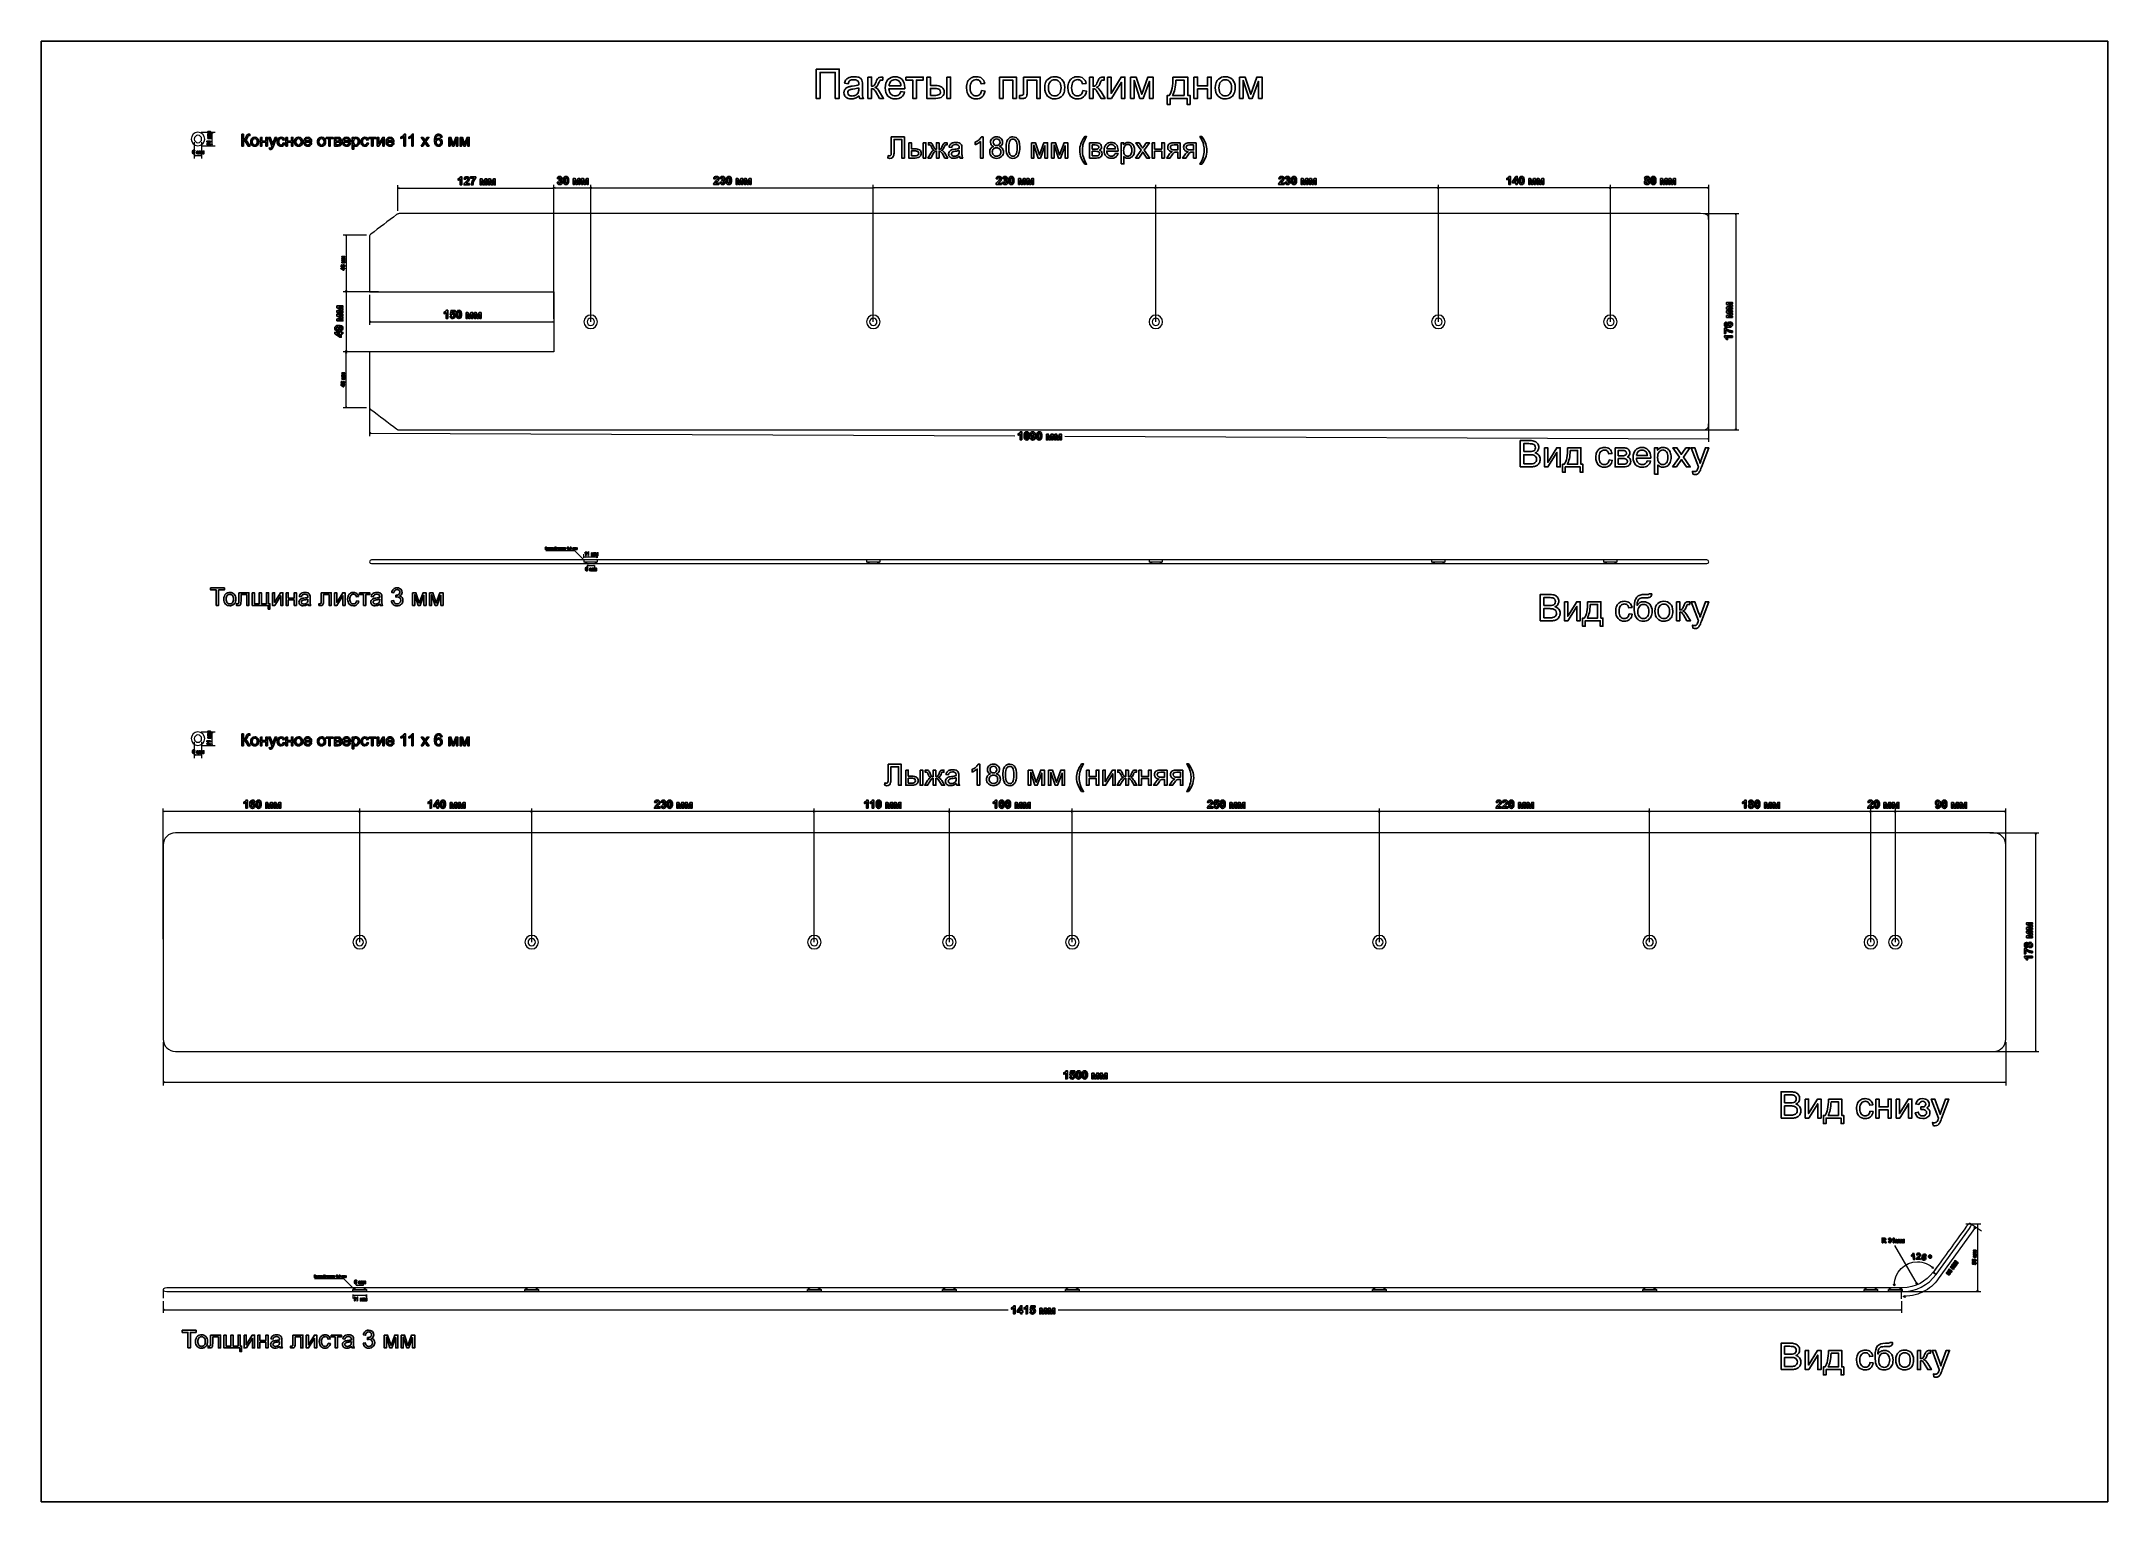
# Model space of a CAD drawing. Header units: centimetres. Extents: x -84 to 84, y -59 to 59.
import ezdxf

# ---------------------------------------------------------------- set-up
doc = ezdxf.new("R2010")
doc.units = ezdxf.units.CM
doc.header["$MEASUREMENT"] = 0
doc.layers.add('layer 1', color=7, linetype='Continuous')

msp = doc.modelspace()

# ---------------------------------------------------------------- linework, layer by layer
at = {"layer": 'layer 1', "color": 250}
msp.add_lwpolyline([(-84.1, -59.44999), (84.1, -59.44999), (84.1, 59.44999), (-84.1, 59.44999), (-84.1, -59.44999)], close=True, dxfattribs=at)
for points, knots in [([(-21.03054, 57.19262), (-21.03054, 57.19262), (-19.15274, 57.19262), (-19.15274, 57.19262), (-19.15274, 57.19262), (-19.15274, 57.19262), (-19.15274, 54.80026), (-19.15274, 54.80026), (-19.15274, 54.80026), (-19.15274, 54.80026), (-19.47016, 54.80026), (-19.47016, 54.80026), (-19.47016, 54.80026), (-19.47016, 54.80026), (-19.47016, 56.91195), (-19.47016, 56.91195), (-19.47016, 56.91195), (-19.47016, 56.91195), (-20.71312, 56.91195), (-20.71312, 56.91195), (-20.71312, 56.91195), (-20.71312, 56.91195), (-20.71312, 54.80026), (-20.71312, 54.80026), (-20.71312, 54.80026), (-20.71312, 54.80026), (-21.03054, 54.80026), (-21.03054, 54.80026), (-21.03054, 54.80026), (-21.03054, 54.80026), (-21.03054, 57.19262), (-21.03054, 57.19262)], [0, 0, 0, 0, 0.111111111, 0.111111111, 0.111111111, 0.111111111, 0.222222222, 0.222222222, 0.222222222, 0.222222222, 0.333333333, 0.333333333, 0.333333333, 0.333333333, 0.444444444, 0.444444444, 0.444444444, 0.444444444, 0.555555556, 0.555555556, 0.555555556, 0.555555556, 0.666666667, 0.666666667, 0.666666667, 0.666666667, 0.777777778, 0.777777778, 0.777777778, 0.777777778, 1, 1, 1, 1]), ([(-17.53612, 55.01744), (-17.64527, 54.92444), (-17.75052, 54.85929), (-17.85132, 54.82086), (-17.85132, 54.82086), (-17.95211, 54.78244), (-18.06015, 54.76351), (-18.17598, 54.76351), (-18.17598, 54.76351), (-18.36643, 54.76351), (-18.51289, 54.80973), (-18.61536, 54.90273), (-18.61536, 54.90273), (-18.71782, 54.99517), (-18.76905, 55.11378), (-18.76905, 55.25802), (-18.76905, 55.25802), (-18.76905, 55.34266), (-18.74956, 55.42007), (-18.71114, 55.49023), (-18.71114, 55.49023), (-18.67216, 55.5604), (-18.62148, 55.61609), (-18.55911, 55.65841), (-18.55911, 55.65841), (-18.49618, 55.70073), (-18.42602, 55.73303), (-18.3475, 55.75475), (-18.3475, 55.75475), (-18.28958, 55.76979), (-18.20215, 55.78427), (-18.08576, 55.79875), (-18.08576, 55.79875), (-17.84853, 55.82659), (-17.67311, 55.86056), (-17.56118, 55.89954), (-17.56118, 55.89954), (-17.56007, 55.93964), (-17.55951, 55.96525), (-17.55951, 55.97583), (-17.55951, 55.97583), (-17.55951, 56.09501), (-17.58735, 56.17909), (-17.64304, 56.2281), (-17.64304, 56.2281), (-17.71822, 56.29437), (-17.83015, 56.32722), (-17.97828, 56.32722), (-17.97828, 56.32722), (-18.11695, 56.32722), (-18.21941, 56.30272), (-18.28513, 56.25427), (-18.28513, 56.25427), (-18.35139, 56.20583), (-18.39984, 56.12007), (-18.43158, 55.99644), (-18.43158, 55.99644), (-18.43158, 55.99644), (-18.71893, 56.03653), (-18.71893, 56.03653), (-18.71893, 56.03653), (-18.69276, 56.1596), (-18.64988, 56.25929), (-18.58974, 56.33502), (-18.58974, 56.33502), (-18.5296, 56.41076), (-18.44272, 56.46867), (-18.32912, 56.50988), (-18.32912, 56.50988), (-18.21607, 56.55053), (-18.08409, 56.57114), (-17.93485, 56.57114), (-17.93485, 56.57114), (-17.78672, 56.57114), (-17.66587, 56.55388), (-17.57288, 56.51879), (-17.57288, 56.51879), (-17.48043, 56.48371), (-17.41194, 56.44027), (-17.3685, 56.38737), (-17.3685, 56.38737), (-17.32506, 56.33446), (-17.29444, 56.26764), (-17.27662, 56.18689), (-17.27662, 56.18689), (-17.26715, 56.13677), (-17.26214, 56.04656), (-17.26214, 55.9168), (-17.26214, 55.9168), (-17.26214, 55.9168), (-17.26214, 55.52699), (-17.26214, 55.52699), (-17.26214, 55.52699), (-17.26214, 55.25467), (-17.25601, 55.0826), (-17.24376, 55.00965), (-17.24376, 55.00965), (-17.23207, 54.9367), (-17.20756, 54.86709), (-17.17192, 54.80026), (-17.17192, 54.80026), (-17.17192, 54.80026), (-17.47932, 54.80026), (-17.47932, 54.80026), (-17.47932, 54.80026), (-17.50883, 54.86207), (-17.52777, 54.93447), (-17.53612, 55.01744)], [0, 0, 0, 0, 0.035714286, 0.035714286, 0.035714286, 0.035714286, 0.071428571, 0.071428571, 0.071428571, 0.071428571, 0.107142857, 0.107142857, 0.107142857, 0.107142857, 0.142857143, 0.142857143, 0.142857143, 0.142857143, 0.178571429, 0.178571429, 0.178571429, 0.178571429, 0.214285714, 0.214285714, 0.214285714, 0.214285714, 0.25, 0.25, 0.25, 0.25, 0.285714286, 0.285714286, 0.285714286, 0.285714286, 0.321428571, 0.321428571, 0.321428571, 0.321428571, 0.357142857, 0.357142857, 0.357142857, 0.357142857, 0.392857143, 0.392857143, 0.392857143, 0.392857143, 0.428571429, 0.428571429, 0.428571429, 0.428571429, 0.464285714, 0.464285714, 0.464285714, 0.464285714, 0.5, 0.5, 0.5, 0.5, 0.535714286, 0.535714286, 0.535714286, 0.535714286, 0.571428571, 0.571428571, 0.571428571, 0.571428571, 0.607142857, 0.607142857, 0.607142857, 0.607142857, 0.642857143, 0.642857143, 0.642857143, 0.642857143, 0.678571429, 0.678571429, 0.678571429, 0.678571429, 0.714285714, 0.714285714, 0.714285714, 0.714285714, 0.75, 0.75, 0.75, 0.75, 0.785714286, 0.785714286, 0.785714286, 0.785714286, 0.821428571, 0.821428571, 0.821428571, 0.821428571, 0.857142857, 0.857142857, 0.857142857, 0.857142857, 0.892857143, 0.892857143, 0.892857143, 0.892857143, 0.928571429, 0.928571429, 0.928571429, 0.928571429, 1, 1, 1, 1]), ([(-17.55951, 55.66899), (-17.66643, 55.62556), (-17.82681, 55.5888), (-18.04065, 55.55873), (-18.04065, 55.55873), (-18.16205, 55.54147), (-18.24781, 55.52198), (-18.29793, 55.50026), (-18.29793, 55.50026), (-18.34805, 55.47854), (-18.38648, 55.4468), (-18.41376, 55.40559), (-18.41376, 55.40559), (-18.44105, 55.36382), (-18.45497, 55.3176), (-18.45497, 55.26637), (-18.45497, 55.26637), (-18.45497, 55.18896), (-18.42546, 55.12381), (-18.36587, 55.07202), (-18.36587, 55.07202), (-18.30629, 55.02023), (-18.21941, 54.99405), (-18.10525, 54.99405), (-18.10525, 54.99405), (-17.99221, 54.99405), (-17.89141, 55.01856), (-17.80287, 55.06812), (-17.80287, 55.06812), (-17.71488, 55.11712), (-17.64973, 55.18451), (-17.60852, 55.26971), (-17.60852, 55.26971), (-17.57677, 55.33598), (-17.56118, 55.43343), (-17.56118, 55.56207), (-17.56118, 55.56207), (-17.56118, 55.56207), (-17.55951, 55.66899), (-17.55951, 55.66899)], [0, 0, 0, 0, 0.090909091, 0.090909091, 0.090909091, 0.090909091, 0.181818182, 0.181818182, 0.181818182, 0.181818182, 0.272727273, 0.272727273, 0.272727273, 0.272727273, 0.363636364, 0.363636364, 0.363636364, 0.363636364, 0.454545455, 0.454545455, 0.454545455, 0.454545455, 0.545454545, 0.545454545, 0.545454545, 0.545454545, 0.636363636, 0.636363636, 0.636363636, 0.636363636, 0.727272727, 0.727272727, 0.727272727, 0.727272727, 0.818181818, 0.818181818, 0.818181818, 0.818181818, 1, 1, 1, 1]), ([(-16.81385, 56.53438), (-16.81385, 56.53438), (-16.51981, 56.53438), (-16.51981, 56.53438), (-16.51981, 56.53438), (-16.51981, 56.53438), (-16.51981, 55.78594), (-16.51981, 55.78594), (-16.51981, 55.78594), (-16.42626, 55.78594), (-16.36055, 55.80376), (-16.32268, 55.83995), (-16.32268, 55.83995), (-16.28537, 55.8756), (-16.23024, 55.97973), (-16.15673, 56.15292), (-16.15673, 56.15292), (-16.09881, 56.28991), (-16.05203, 56.38013), (-16.01639, 56.42357), (-16.01639, 56.42357), (-15.9802, 56.467), (-15.93899, 56.49652), (-15.89221, 56.51155), (-15.89221, 56.51155), (-15.84488, 56.52659), (-15.7697, 56.53438), (-15.66667, 56.53438), (-15.66667, 56.53438), (-15.66667, 56.53438), (-15.60764, 56.53438), (-15.60764, 56.53438), (-15.60764, 56.53438), (-15.60764, 56.53438), (-15.60764, 56.29214), (-15.60764, 56.29214), (-15.60764, 56.29214), (-15.60764, 56.29214), (-15.68951, 56.29381), (-15.68951, 56.29381), (-15.68951, 56.29381), (-15.76691, 56.29381), (-15.81647, 56.28212), (-15.83819, 56.25929), (-15.83819, 56.25929), (-15.86103, 56.23534), (-15.89611, 56.16406), (-15.94289, 56.04544), (-15.94289, 56.04544), (-15.98744, 55.93184), (-16.02809, 55.85332), (-16.0654, 55.80988), (-16.0654, 55.80988), (-16.10215, 55.76645), (-16.15951, 55.72691), (-16.23692, 55.69071), (-16.23692, 55.69071), (-16.11051, 55.65674), (-15.98577, 55.53924), (-15.86325, 55.33765), (-15.86325, 55.33765), (-15.86325, 55.33765), (-15.54082, 54.80026), (-15.54082, 54.80026), (-15.54082, 54.80026), (-15.54082, 54.80026), (-15.86381, 54.80026), (-15.86381, 54.80026), (-15.86381, 54.80026), (-15.86381, 54.80026), (-16.18179, 55.33598), (-16.18179, 55.33598), (-16.18179, 55.33598), (-16.24583, 55.44457), (-16.30152, 55.51585), (-16.34885, 55.55038), (-16.34885, 55.55038), (-16.39674, 55.5849), (-16.45355, 55.60217), (-16.51981, 55.60217), (-16.51981, 55.60217), (-16.51981, 55.60217), (-16.51981, 54.80026), (-16.51981, 54.80026), (-16.51981, 54.80026), (-16.51981, 54.80026), (-16.81385, 54.80026), (-16.81385, 54.80026), (-16.81385, 54.80026), (-16.81385, 54.80026), (-16.81385, 56.53438), (-16.81385, 56.53438)], [0, 0, 0, 0, 0.041666667, 0.041666667, 0.041666667, 0.041666667, 0.083333333, 0.083333333, 0.083333333, 0.083333333, 0.125, 0.125, 0.125, 0.125, 0.166666667, 0.166666667, 0.166666667, 0.166666667, 0.208333333, 0.208333333, 0.208333333, 0.208333333, 0.25, 0.25, 0.25, 0.25, 0.291666667, 0.291666667, 0.291666667, 0.291666667, 0.333333333, 0.333333333, 0.333333333, 0.333333333, 0.375, 0.375, 0.375, 0.375, 0.416666667, 0.416666667, 0.416666667, 0.416666667, 0.458333333, 0.458333333, 0.458333333, 0.458333333, 0.5, 0.5, 0.5, 0.5, 0.541666667, 0.541666667, 0.541666667, 0.541666667, 0.583333333, 0.583333333, 0.583333333, 0.583333333, 0.625, 0.625, 0.625, 0.625, 0.666666667, 0.666666667, 0.666666667, 0.666666667, 0.708333333, 0.708333333, 0.708333333, 0.708333333, 0.75, 0.75, 0.75, 0.75, 0.791666667, 0.791666667, 0.791666667, 0.791666667, 0.833333333, 0.833333333, 0.833333333, 0.833333333, 0.875, 0.875, 0.875, 0.875, 0.916666667, 0.916666667, 0.916666667, 0.916666667, 1, 1, 1, 1]), ([(-14.12857, 55.3616), (-14.12857, 55.3616), (-13.82452, 55.3215), (-13.82452, 55.3215), (-13.82452, 55.3215), (-13.87185, 55.14497), (-13.96039, 55.00742), (-14.08959, 54.90997), (-14.08959, 54.90997), (-14.21879, 54.81251), (-14.38362, 54.76351), (-14.58466, 54.76351), (-14.58466, 54.76351), (-14.83748, 54.76351), (-15.03796, 54.84147), (-15.18609, 54.9974), (-15.18609, 54.9974), (-15.33422, 55.15277), (-15.40828, 55.37162), (-15.40828, 55.65284), (-15.40828, 55.65284), (-15.40828, 55.94353), (-15.33366, 56.16963), (-15.18386, 56.33001), (-15.18386, 56.33001), (-15.03406, 56.49095), (-14.83971, 56.57114), (-14.60081, 56.57114), (-14.60081, 56.57114), (-14.3697, 56.57114), (-14.18092, 56.49262), (-14.03446, 56.33502), (-14.03446, 56.33502), (-13.888, 56.17742), (-13.81449, 55.95579), (-13.81449, 55.67011), (-13.81449, 55.67011), (-13.81449, 55.65284), (-13.81505, 55.62667), (-13.81616, 55.59214), (-13.81616, 55.59214), (-13.81616, 55.59214), (-15.10757, 55.59214), (-15.10757, 55.59214), (-15.10757, 55.59214), (-15.09643, 55.40225), (-15.04297, 55.25634), (-14.94607, 55.15555), (-14.94607, 55.15555), (-14.84973, 55.05475), (-14.72889, 55.00408), (-14.58466, 55.00408), (-14.58466, 55.00408), (-14.47718, 55.00408), (-14.38529, 55.03248), (-14.30956, 55.08928), (-14.30956, 55.08928), (-14.23327, 55.14608), (-14.17312, 55.23685), (-14.12857, 55.3616)], [0, 0, 0, 0, 0.0625, 0.0625, 0.0625, 0.0625, 0.125, 0.125, 0.125, 0.125, 0.1875, 0.1875, 0.1875, 0.1875, 0.25, 0.25, 0.25, 0.25, 0.3125, 0.3125, 0.3125, 0.3125, 0.375, 0.375, 0.375, 0.375, 0.4375, 0.4375, 0.4375, 0.4375, 0.5, 0.5, 0.5, 0.5, 0.5625, 0.5625, 0.5625, 0.5625, 0.625, 0.625, 0.625, 0.625, 0.6875, 0.6875, 0.6875, 0.6875, 0.75, 0.75, 0.75, 0.75, 0.8125, 0.8125, 0.8125, 0.8125, 0.875, 0.875, 0.875, 0.875, 1, 1, 1, 1]), ([(-15.09086, 55.83272), (-15.09086, 55.83272), (-14.12523, 55.83272), (-14.12523, 55.83272), (-14.12523, 55.83272), (-14.13804, 55.97862), (-14.17535, 56.08777), (-14.23605, 56.16072), (-14.23605, 56.16072), (-14.32905, 56.27376), (-14.45045, 56.33057), (-14.59914, 56.33057), (-14.59914, 56.33057), (-14.7339, 56.33057), (-14.84695, 56.28546), (-14.93883, 56.19524), (-14.93883, 56.19524), (-15.03016, 56.10503), (-15.08084, 55.98419), (-15.09086, 55.83272)], [0, 0, 0, 0, 0.166666667, 0.166666667, 0.166666667, 0.166666667, 0.333333333, 0.333333333, 0.333333333, 0.333333333, 0.5, 0.5, 0.5, 0.5, 0.666666667, 0.666666667, 0.666666667, 0.666666667, 1, 1, 1, 1]), ([(-13.71759, 56.53438), (-13.71759, 56.53438), (-12.31426, 56.53438), (-12.31426, 56.53438), (-12.31426, 56.53438), (-12.31426, 56.53438), (-12.31426, 56.29047), (-12.31426, 56.29047), (-12.31426, 56.29047), (-12.31426, 56.29047), (-12.86891, 56.29047), (-12.86891, 56.29047), (-12.86891, 56.29047), (-12.86891, 56.29047), (-12.86891, 54.80026), (-12.86891, 54.80026), (-12.86891, 54.80026), (-12.86891, 54.80026), (-13.16294, 54.80026), (-13.16294, 54.80026), (-13.16294, 54.80026), (-13.16294, 54.80026), (-13.16294, 56.29047), (-13.16294, 56.29047), (-13.16294, 56.29047), (-13.16294, 56.29047), (-13.71759, 56.29047), (-13.71759, 56.29047), (-13.71759, 56.29047), (-13.71759, 56.29047), (-13.71759, 56.53438), (-13.71759, 56.53438)], [0, 0, 0, 0, 0.111111111, 0.111111111, 0.111111111, 0.111111111, 0.222222222, 0.222222222, 0.222222222, 0.222222222, 0.333333333, 0.333333333, 0.333333333, 0.333333333, 0.444444444, 0.444444444, 0.444444444, 0.444444444, 0.555555556, 0.555555556, 0.555555556, 0.555555556, 0.666666667, 0.666666667, 0.666666667, 0.666666667, 0.777777778, 0.777777778, 0.777777778, 0.777777778, 1, 1, 1, 1]), ([(-12.02356, 56.53438), (-12.02356, 56.53438), (-11.72953, 56.53438), (-11.72953, 56.53438), (-11.72953, 56.53438), (-11.72953, 56.53438), (-11.72953, 55.8561), (-11.72953, 55.8561), (-11.72953, 55.8561), (-11.72953, 55.8561), (-11.35865, 55.8561), (-11.35865, 55.8561), (-11.35865, 55.8561), (-11.1164, 55.8561), (-10.93041, 55.80933), (-10.79954, 55.71521), (-10.79954, 55.71521), (-10.66867, 55.6211), (-10.60352, 55.49135), (-10.60352, 55.32595), (-10.60352, 55.32595), (-10.60352, 55.18117), (-10.65809, 55.05754), (-10.76724, 54.95452), (-10.76724, 54.95452), (-10.87639, 54.85149), (-11.05069, 54.80026), (-11.29071, 54.80026), (-11.29071, 54.80026), (-11.29071, 54.80026), (-12.02356, 54.80026), (-12.02356, 54.80026), (-12.02356, 54.80026), (-12.02356, 54.80026), (-12.02356, 56.53438), (-12.02356, 56.53438)], [0, 0, 0, 0, 0.1, 0.1, 0.1, 0.1, 0.2, 0.2, 0.2, 0.2, 0.3, 0.3, 0.3, 0.3, 0.4, 0.4, 0.4, 0.4, 0.5, 0.5, 0.5, 0.5, 0.6, 0.6, 0.6, 0.6, 0.7, 0.7, 0.7, 0.7, 0.8, 0.8, 0.8, 0.8, 1, 1, 1, 1]), ([(-11.72953, 55.04083), (-11.72953, 55.04083), (-11.42102, 55.04083), (-11.42102, 55.04083), (-11.42102, 55.04083), (-11.23558, 55.04083), (-11.10248, 55.06366), (-11.02341, 55.10933), (-11.02341, 55.10933), (-10.94377, 55.15499), (-10.90423, 55.22627), (-10.90423, 55.32317), (-10.90423, 55.32317), (-10.90423, 55.39835), (-10.93375, 55.46517), (-10.99222, 55.5242), (-10.99222, 55.5242), (-11.05125, 55.58268), (-11.181, 55.61219), (-11.38204, 55.61219), (-11.38204, 55.61219), (-11.38204, 55.61219), (-11.72953, 55.61219), (-11.72953, 55.61219), (-11.72953, 55.61219), (-11.72953, 55.61219), (-11.72953, 55.04083), (-11.72953, 55.04083)], [0, 0, 0, 0, 0.125, 0.125, 0.125, 0.125, 0.25, 0.25, 0.25, 0.25, 0.375, 0.375, 0.375, 0.375, 0.5, 0.5, 0.5, 0.5, 0.625, 0.625, 0.625, 0.625, 0.75, 0.75, 0.75, 0.75, 1, 1, 1, 1]), ([(-10.38299, 56.53438), (-10.38299, 56.53438), (-10.08896, 56.53438), (-10.08896, 56.53438), (-10.08896, 56.53438), (-10.08896, 56.53438), (-10.08896, 54.80026), (-10.08896, 54.80026), (-10.08896, 54.80026), (-10.08896, 54.80026), (-10.38299, 54.80026), (-10.38299, 54.80026), (-10.38299, 54.80026), (-10.38299, 54.80026), (-10.38299, 56.53438), (-10.38299, 56.53438)], [0, 0, 0, 0, 0.2, 0.2, 0.2, 0.2, 0.4, 0.4, 0.4, 0.4, 0.6, 0.6, 0.6, 0.6, 1, 1, 1, 1]), ([(-7.57075, 55.4351), (-7.57075, 55.4351), (-7.2834, 55.39501), (-7.2834, 55.39501), (-7.2834, 55.39501), (-7.31514, 55.19732), (-7.39533, 55.04306), (-7.52509, 54.93113), (-7.52509, 54.93113), (-7.65484, 54.81919), (-7.81467, 54.76351), (-8.00345, 54.76351), (-8.00345, 54.76351), (-8.24012, 54.76351), (-8.43057, 54.84091), (-8.57425, 54.99572), (-8.57425, 54.99572), (-8.71848, 55.15054), (-8.79032, 55.37218), (-8.79032, 55.66064), (-8.79032, 55.66064), (-8.79032, 55.84775), (-8.75913, 56.01092), (-8.69732, 56.15125), (-8.69732, 56.15125), (-8.63551, 56.29103), (-8.54139, 56.39628), (-8.41442, 56.46589), (-8.41442, 56.46589), (-8.28801, 56.53605), (-8.15046, 56.57114), (-8.00122, 56.57114), (-8.00122, 56.57114), (-7.81355, 56.57114), (-7.6593, 56.5238), (-7.54012, 56.42858), (-7.54012, 56.42858), (-7.42039, 56.33335), (-7.34354, 56.19803), (-7.31013, 56.02317), (-7.31013, 56.02317), (-7.31013, 56.02317), (-7.59414, 55.97973), (-7.59414, 55.97973), (-7.59414, 55.97973), (-7.62143, 56.09612), (-7.66932, 56.18355), (-7.73893, 56.24258), (-7.73893, 56.24258), (-7.80798, 56.30105), (-7.89151, 56.33057), (-7.98953, 56.33057), (-7.98953, 56.33057), (-8.13766, 56.33057), (-8.25794, 56.27766), (-8.35094, 56.17186), (-8.35094, 56.17186), (-8.44338, 56.06549), (-8.4896, 55.89843), (-8.4896, 55.66899), (-8.4896, 55.66899), (-8.4896, 55.43622), (-8.44505, 55.26748), (-8.35595, 55.16223), (-8.35595, 55.16223), (-8.26629, 55.05698), (-8.14991, 55.00408), (-8.00679, 55.00408), (-8.00679, 55.00408), (-7.89096, 55.00408), (-7.79462, 55.03916), (-7.71777, 55.10989), (-7.71777, 55.10989), (-7.64036, 55.18005), (-7.59136, 55.28864), (-7.57075, 55.4351)], [0, 0, 0, 0, 0.05, 0.05, 0.05, 0.05, 0.1, 0.1, 0.1, 0.1, 0.15, 0.15, 0.15, 0.15, 0.2, 0.2, 0.2, 0.2, 0.25, 0.25, 0.25, 0.25, 0.3, 0.3, 0.3, 0.3, 0.35, 0.35, 0.35, 0.35, 0.4, 0.4, 0.4, 0.4, 0.45, 0.45, 0.45, 0.45, 0.5, 0.5, 0.5, 0.5, 0.55, 0.55, 0.55, 0.55, 0.6, 0.6, 0.6, 0.6, 0.65, 0.65, 0.65, 0.65, 0.7, 0.7, 0.7, 0.7, 0.75, 0.75, 0.75, 0.75, 0.8, 0.8, 0.8, 0.8, 0.85, 0.85, 0.85, 0.85, 0.9, 0.9, 0.9, 0.9, 1, 1, 1, 1]), ([(-6.10449, 56.53438), (-6.10449, 56.53438), (-4.73456, 56.53438), (-4.73456, 56.53438), (-4.73456, 56.53438), (-4.73456, 56.53438), (-4.73456, 54.80026), (-4.73456, 54.80026), (-4.73456, 54.80026), (-4.73456, 54.80026), (-5.02859, 54.80026), (-5.02859, 54.80026), (-5.02859, 54.80026), (-5.02859, 54.80026), (-5.02859, 56.29047), (-5.02859, 56.29047), (-5.02859, 56.29047), (-5.02859, 56.29047), (-5.81045, 56.29047), (-5.81045, 56.29047), (-5.81045, 56.29047), (-5.81045, 56.29047), (-5.81045, 54.80026), (-5.81045, 54.80026), (-5.81045, 54.80026), (-5.81045, 54.80026), (-6.10449, 54.80026), (-6.10449, 54.80026), (-6.10449, 54.80026), (-6.10449, 54.80026), (-6.10449, 56.53438), (-6.10449, 56.53438)], [0, 0, 0, 0, 0.111111111, 0.111111111, 0.111111111, 0.111111111, 0.222222222, 0.222222222, 0.222222222, 0.222222222, 0.333333333, 0.333333333, 0.333333333, 0.333333333, 0.444444444, 0.444444444, 0.444444444, 0.444444444, 0.555555556, 0.555555556, 0.555555556, 0.555555556, 0.666666667, 0.666666667, 0.666666667, 0.666666667, 0.777777778, 0.777777778, 0.777777778, 0.777777778, 1, 1, 1, 1]), ([(-4.15151, 56.53438), (-4.15151, 56.53438), (-2.78493, 56.53438), (-2.78493, 56.53438), (-2.78493, 56.53438), (-2.78493, 56.53438), (-2.78493, 54.80193), (-2.78493, 54.80193), (-2.78493, 54.80193), (-2.78493, 54.80193), (-3.07896, 54.80193), (-3.07896, 54.80193), (-3.07896, 54.80193), (-3.07896, 54.80193), (-3.07896, 56.29047), (-3.07896, 56.29047), (-3.07896, 56.29047), (-3.07896, 56.29047), (-3.85748, 56.29047), (-3.85748, 56.29047), (-3.85748, 56.29047), (-3.85748, 56.29047), (-3.85748, 55.42786), (-3.85748, 55.42786), (-3.85748, 55.42786), (-3.85748, 55.22683), (-3.86416, 55.09429), (-3.87697, 55.02969), (-3.87697, 55.02969), (-3.89033, 54.96565), (-3.92597, 54.90997), (-3.98445, 54.86207), (-3.98445, 54.86207), (-4.04348, 54.81418), (-4.12812, 54.79024), (-4.23894, 54.79024), (-4.23894, 54.79024), (-4.30744, 54.79024), (-4.38651, 54.79469), (-4.47561, 54.80304), (-4.47561, 54.80304), (-4.47561, 54.80304), (-4.47561, 55.04751), (-4.47561, 55.04751), (-4.47561, 55.04751), (-4.47561, 55.04751), (-4.34698, 55.04751), (-4.34698, 55.04751), (-4.34698, 55.04751), (-4.28628, 55.04751), (-4.24284, 55.05364), (-4.21667, 55.06645), (-4.21667, 55.06645), (-4.19049, 55.0787), (-4.17323, 55.09875), (-4.16432, 55.12603), (-4.16432, 55.12603), (-4.15597, 55.15332), (-4.15151, 55.24187), (-4.15151, 55.39167), (-4.15151, 55.39167), (-4.15151, 55.39167), (-4.15151, 56.53438), (-4.15151, 56.53438)], [0, 0, 0, 0, 0.058823529, 0.058823529, 0.058823529, 0.058823529, 0.117647059, 0.117647059, 0.117647059, 0.117647059, 0.176470588, 0.176470588, 0.176470588, 0.176470588, 0.235294118, 0.235294118, 0.235294118, 0.235294118, 0.294117647, 0.294117647, 0.294117647, 0.294117647, 0.352941176, 0.352941176, 0.352941176, 0.352941176, 0.411764706, 0.411764706, 0.411764706, 0.411764706, 0.470588235, 0.470588235, 0.470588235, 0.470588235, 0.529411765, 0.529411765, 0.529411765, 0.529411765, 0.588235294, 0.588235294, 0.588235294, 0.588235294, 0.647058824, 0.647058824, 0.647058824, 0.647058824, 0.705882353, 0.705882353, 0.705882353, 0.705882353, 0.764705882, 0.764705882, 0.764705882, 0.764705882, 0.823529412, 0.823529412, 0.823529412, 0.823529412, 0.882352941, 0.882352941, 0.882352941, 0.882352941, 1, 1, 1, 1]), ([(-2.4185, 55.66732), (-2.4185, 55.98753), (-2.3294, 56.22476), (-2.15064, 56.37901), (-2.15064, 56.37901), (-2.00195, 56.5071), (-1.81985, 56.57114), (-1.60545, 56.57114), (-1.60545, 56.57114), (-1.36767, 56.57114), (-1.17276, 56.49318), (-1.02129, 56.33725), (-1.02129, 56.33725), (-0.87037, 56.18188), (-0.79464, 55.96637), (-0.79464, 55.69182), (-0.79464, 55.69182), (-0.79464, 55.46907), (-0.82805, 55.29421), (-0.89487, 55.16669), (-0.89487, 55.16669), (-0.9617, 55.03916), (-1.05915, 54.94004), (-1.18724, 54.86931), (-1.18724, 54.86931), (-1.31476, 54.79859), (-1.45454, 54.76351), (-1.60545, 54.76351), (-1.60545, 54.76351), (-1.84825, 54.76351), (-2.04427, 54.84091), (-2.19408, 54.99628), (-2.19408, 54.99628), (-2.34388, 55.15165), (-2.4185, 55.37552), (-2.4185, 55.66732)], [0, 0, 0, 0, 0.1, 0.1, 0.1, 0.1, 0.2, 0.2, 0.2, 0.2, 0.3, 0.3, 0.3, 0.3, 0.4, 0.4, 0.4, 0.4, 0.5, 0.5, 0.5, 0.5, 0.6, 0.6, 0.6, 0.6, 0.7, 0.7, 0.7, 0.7, 0.8, 0.8, 0.8, 0.8, 1, 1, 1, 1]), ([(-2.11778, 55.66677), (-2.11778, 55.44513), (-2.06933, 55.27918), (-1.97244, 55.16947), (-1.97244, 55.16947), (-1.87498, 55.05921), (-1.75303, 55.00408), (-1.60545, 55.00408), (-1.60545, 55.00408), (-1.45955, 55.00408), (-1.33815, 55.05921), (-1.2407, 55.17003), (-1.2407, 55.17003), (-1.1438, 55.28085), (-1.09535, 55.44958), (-1.09535, 55.67623), (-1.09535, 55.67623), (-1.09535, 55.89007), (-1.14436, 56.05213), (-1.24181, 56.16183), (-1.24181, 56.16183), (-1.33926, 56.27209), (-1.46066, 56.32722), (-1.60545, 56.32722), (-1.60545, 56.32722), (-1.75303, 56.32722), (-1.87498, 56.27265), (-1.97244, 56.16295), (-1.97244, 56.16295), (-2.06933, 56.05324), (-2.11778, 55.88785), (-2.11778, 55.66677)], [0, 0, 0, 0, 0.111111111, 0.111111111, 0.111111111, 0.111111111, 0.222222222, 0.222222222, 0.222222222, 0.222222222, 0.333333333, 0.333333333, 0.333333333, 0.333333333, 0.444444444, 0.444444444, 0.444444444, 0.444444444, 0.555555556, 0.555555556, 0.555555556, 0.555555556, 0.666666667, 0.666666667, 0.666666667, 0.666666667, 0.777777778, 0.777777778, 0.777777778, 0.777777778, 1, 1, 1, 1]), ([(0.68277, 55.4351), (0.68277, 55.4351), (0.97012, 55.39501), (0.97012, 55.39501), (0.97012, 55.39501), (0.93838, 55.19732), (0.85819, 55.04306), (0.72843, 54.93113), (0.72843, 54.93113), (0.59868, 54.81919), (0.43885, 54.76351), (0.25007, 54.76351), (0.25007, 54.76351), (0.0134, 54.76351), (-0.17705, 54.84091), (-0.32073, 54.99572), (-0.32073, 54.99572), (-0.46496, 55.15054), (-0.5368, 55.37218), (-0.5368, 55.66064), (-0.5368, 55.66064), (-0.5368, 55.84775), (-0.50561, 56.01092), (-0.4438, 56.15125), (-0.4438, 56.15125), (-0.38199, 56.29103), (-0.28787, 56.39628), (-0.1609, 56.46589), (-0.1609, 56.46589), (-0.03449, 56.53605), (0.10306, 56.57114), (0.2523, 56.57114), (0.2523, 56.57114), (0.43997, 56.57114), (0.59422, 56.5238), (0.7134, 56.42858), (0.7134, 56.42858), (0.83313, 56.33335), (0.90998, 56.19803), (0.94339, 56.02317), (0.94339, 56.02317), (0.94339, 56.02317), (0.65938, 55.97973), (0.65938, 55.97973), (0.65938, 55.97973), (0.63209, 56.09612), (0.5842, 56.18355), (0.51459, 56.24258), (0.51459, 56.24258), (0.44554, 56.30105), (0.36201, 56.33057), (0.26399, 56.33057), (0.26399, 56.33057), (0.11586, 56.33057), (-0.00442, 56.27766), (-0.09742, 56.17186), (-0.09742, 56.17186), (-0.18986, 56.06549), (-0.23608, 55.89843), (-0.23608, 55.66899), (-0.23608, 55.66899), (-0.23608, 55.43622), (-0.19153, 55.26748), (-0.10243, 55.16223), (-0.10243, 55.16223), (-0.01277, 55.05698), (0.10361, 55.00408), (0.24673, 55.00408), (0.24673, 55.00408), (0.36256, 55.00408), (0.4589, 55.03916), (0.53575, 55.10989), (0.53575, 55.10989), (0.61316, 55.18005), (0.66216, 55.28864), (0.68277, 55.4351)], [0, 0, 0, 0, 0.05, 0.05, 0.05, 0.05, 0.1, 0.1, 0.1, 0.1, 0.15, 0.15, 0.15, 0.15, 0.2, 0.2, 0.2, 0.2, 0.25, 0.25, 0.25, 0.25, 0.3, 0.3, 0.3, 0.3, 0.35, 0.35, 0.35, 0.35, 0.4, 0.4, 0.4, 0.4, 0.45, 0.45, 0.45, 0.45, 0.5, 0.5, 0.5, 0.5, 0.55, 0.55, 0.55, 0.55, 0.6, 0.6, 0.6, 0.6, 0.65, 0.65, 0.65, 0.65, 0.7, 0.7, 0.7, 0.7, 0.75, 0.75, 0.75, 0.75, 0.8, 0.8, 0.8, 0.8, 0.85, 0.85, 0.85, 0.85, 0.9, 0.9, 0.9, 0.9, 1, 1, 1, 1]), ([(1.21737, 56.53438), (1.21737, 56.53438), (1.51141, 56.53438), (1.51141, 56.53438), (1.51141, 56.53438), (1.51141, 56.53438), (1.51141, 55.78594), (1.51141, 55.78594), (1.51141, 55.78594), (1.60496, 55.78594), (1.67067, 55.80376), (1.70854, 55.83995), (1.70854, 55.83995), (1.74585, 55.8756), (1.80098, 55.97973), (1.87449, 56.15292), (1.87449, 56.15292), (1.93241, 56.28991), (1.97919, 56.38013), (2.01483, 56.42357), (2.01483, 56.42357), (2.05102, 56.467), (2.09223, 56.49652), (2.13901, 56.51155), (2.13901, 56.51155), (2.18634, 56.52659), (2.26152, 56.53438), (2.36455, 56.53438), (2.36455, 56.53438), (2.36455, 56.53438), (2.42358, 56.53438), (2.42358, 56.53438), (2.42358, 56.53438), (2.42358, 56.53438), (2.42358, 56.29214), (2.42358, 56.29214), (2.42358, 56.29214), (2.42358, 56.29214), (2.34171, 56.29381), (2.34171, 56.29381), (2.34171, 56.29381), (2.26431, 56.29381), (2.21475, 56.28212), (2.19303, 56.25929), (2.19303, 56.25929), (2.17019, 56.23534), (2.13511, 56.16406), (2.08833, 56.04544), (2.08833, 56.04544), (2.04378, 55.93184), (2.00313, 55.85332), (1.96582, 55.80988), (1.96582, 55.80988), (1.92907, 55.76645), (1.87171, 55.72691), (1.7943, 55.69071), (1.7943, 55.69071), (1.92071, 55.65674), (2.04545, 55.53924), (2.16797, 55.33765), (2.16797, 55.33765), (2.16797, 55.33765), (2.4904, 54.80026), (2.4904, 54.80026), (2.4904, 54.80026), (2.4904, 54.80026), (2.16741, 54.80026), (2.16741, 54.80026), (2.16741, 54.80026), (2.16741, 54.80026), (1.84943, 55.33598), (1.84943, 55.33598), (1.84943, 55.33598), (1.78539, 55.44457), (1.7297, 55.51585), (1.68237, 55.55038), (1.68237, 55.55038), (1.63448, 55.5849), (1.57767, 55.60217), (1.51141, 55.60217), (1.51141, 55.60217), (1.51141, 55.60217), (1.51141, 54.80026), (1.51141, 54.80026), (1.51141, 54.80026), (1.51141, 54.80026), (1.21737, 54.80026), (1.21737, 54.80026), (1.21737, 54.80026), (1.21737, 54.80026), (1.21737, 56.53438), (1.21737, 56.53438)], [0, 0, 0, 0, 0.041666667, 0.041666667, 0.041666667, 0.041666667, 0.083333333, 0.083333333, 0.083333333, 0.083333333, 0.125, 0.125, 0.125, 0.125, 0.166666667, 0.166666667, 0.166666667, 0.166666667, 0.208333333, 0.208333333, 0.208333333, 0.208333333, 0.25, 0.25, 0.25, 0.25, 0.291666667, 0.291666667, 0.291666667, 0.291666667, 0.333333333, 0.333333333, 0.333333333, 0.333333333, 0.375, 0.375, 0.375, 0.375, 0.416666667, 0.416666667, 0.416666667, 0.416666667, 0.458333333, 0.458333333, 0.458333333, 0.458333333, 0.5, 0.5, 0.5, 0.5, 0.541666667, 0.541666667, 0.541666667, 0.541666667, 0.583333333, 0.583333333, 0.583333333, 0.583333333, 0.625, 0.625, 0.625, 0.625, 0.666666667, 0.666666667, 0.666666667, 0.666666667, 0.708333333, 0.708333333, 0.708333333, 0.708333333, 0.75, 0.75, 0.75, 0.75, 0.791666667, 0.791666667, 0.791666667, 0.791666667, 0.833333333, 0.833333333, 0.833333333, 0.833333333, 0.875, 0.875, 0.875, 0.875, 0.916666667, 0.916666667, 0.916666667, 0.916666667, 1, 1, 1, 1]), ([(2.68252, 56.53438), (2.68252, 56.53438), (2.97656, 56.53438), (2.97656, 56.53438), (2.97656, 56.53438), (2.97656, 56.53438), (2.97656, 55.21179), (2.97656, 55.21179), (2.97656, 55.21179), (2.97656, 55.21179), (3.7935, 56.53438), (3.7935, 56.53438), (3.7935, 56.53438), (3.7935, 56.53438), (4.10925, 56.53438), (4.10925, 56.53438), (4.10925, 56.53438), (4.10925, 56.53438), (4.10925, 54.80026), (4.10925, 54.80026), (4.10925, 54.80026), (4.10925, 54.80026), (3.81522, 54.80026), (3.81522, 54.80026), (3.81522, 54.80026), (3.81522, 54.80026), (3.81522, 56.1145), (3.81522, 56.1145), (3.81522, 56.1145), (3.81522, 56.1145), (2.99939, 54.80026), (2.99939, 54.80026), (2.99939, 54.80026), (2.99939, 54.80026), (2.68252, 54.80026), (2.68252, 54.80026), (2.68252, 54.80026), (2.68252, 54.80026), (2.68252, 56.53438), (2.68252, 56.53438)], [0, 0, 0, 0, 0.090909091, 0.090909091, 0.090909091, 0.090909091, 0.181818182, 0.181818182, 0.181818182, 0.181818182, 0.272727273, 0.272727273, 0.272727273, 0.272727273, 0.363636364, 0.363636364, 0.363636364, 0.363636364, 0.454545455, 0.454545455, 0.454545455, 0.454545455, 0.545454545, 0.545454545, 0.545454545, 0.545454545, 0.636363636, 0.636363636, 0.636363636, 0.636363636, 0.727272727, 0.727272727, 0.727272727, 0.727272727, 0.818181818, 0.818181818, 0.818181818, 0.818181818, 1, 1, 1, 1]), ([(4.55921, 56.53438), (4.55921, 56.53438), (5.01139, 56.53438), (5.01139, 56.53438), (5.01139, 56.53438), (5.01139, 56.53438), (5.46971, 55.14664), (5.46971, 55.14664), (5.46971, 55.14664), (5.46971, 55.14664), (5.97702, 56.53438), (5.97702, 56.53438), (5.97702, 56.53438), (5.97702, 56.53438), (6.39691, 56.53438), (6.39691, 56.53438), (6.39691, 56.53438), (6.39691, 56.53438), (6.39691, 54.80026), (6.39691, 54.80026), (6.39691, 54.80026), (6.39691, 54.80026), (6.10288, 54.80026), (6.10288, 54.80026), (6.10288, 54.80026), (6.10288, 54.80026), (6.10288, 56.19636), (6.10288, 56.19636), (6.10288, 56.19636), (6.10288, 56.19636), (5.59222, 54.80026), (5.59222, 54.80026), (5.59222, 54.80026), (5.59222, 54.80026), (5.32937, 54.80026), (5.32937, 54.80026), (5.32937, 54.80026), (5.32937, 54.80026), (4.84656, 56.26318), (4.84656, 56.26318), (4.84656, 56.26318), (4.84656, 56.26318), (4.84656, 54.80026), (4.84656, 54.80026), (4.84656, 54.80026), (4.84656, 54.80026), (4.55921, 54.80026), (4.55921, 54.80026), (4.55921, 54.80026), (4.55921, 54.80026), (4.55921, 56.53438), (4.55921, 56.53438)], [0, 0, 0, 0, 0.071428571, 0.071428571, 0.071428571, 0.071428571, 0.142857143, 0.142857143, 0.142857143, 0.142857143, 0.214285714, 0.214285714, 0.214285714, 0.214285714, 0.285714286, 0.285714286, 0.285714286, 0.285714286, 0.357142857, 0.357142857, 0.357142857, 0.357142857, 0.428571429, 0.428571429, 0.428571429, 0.428571429, 0.5, 0.5, 0.5, 0.5, 0.571428571, 0.571428571, 0.571428571, 0.571428571, 0.642857143, 0.642857143, 0.642857143, 0.642857143, 0.714285714, 0.714285714, 0.714285714, 0.714285714, 0.785714286, 0.785714286, 0.785714286, 0.785714286, 0.857142857, 0.857142857, 0.857142857, 0.857142857, 1, 1, 1, 1]), ([(8.00518, 56.53438), (8.00518, 56.53438), (9.21473, 56.53438), (9.21473, 56.53438), (9.21473, 56.53438), (9.21473, 56.53438), (9.21473, 55.04083), (9.21473, 55.04083), (9.21473, 55.04083), (9.21473, 55.04083), (9.40184, 55.04083), (9.40184, 55.04083), (9.40184, 55.04083), (9.40184, 55.04083), (9.40184, 54.30909), (9.40184, 54.30909), (9.40184, 54.30909), (9.40184, 54.30909), (9.16127, 54.30909), (9.16127, 54.30909), (9.16127, 54.30909), (9.16127, 54.30909), (9.16127, 54.80026), (9.16127, 54.80026), (9.16127, 54.80026), (9.16127, 54.80026), (7.79468, 54.80026), (7.79468, 54.80026), (7.79468, 54.80026), (7.79468, 54.80026), (7.79468, 54.30909), (7.79468, 54.30909), (7.79468, 54.30909), (7.79468, 54.30909), (7.55411, 54.30909), (7.55411, 54.30909), (7.55411, 54.30909), (7.55411, 54.30909), (7.55411, 55.04083), (7.55411, 55.04083), (7.55411, 55.04083), (7.55411, 55.04083), (7.70781, 55.04083), (7.70781, 55.04083), (7.70781, 55.04083), (7.91497, 55.32206), (8.01409, 55.81991), (8.00518, 56.53438)], [0, 0, 0, 0, 0.076923077, 0.076923077, 0.076923077, 0.076923077, 0.153846154, 0.153846154, 0.153846154, 0.153846154, 0.230769231, 0.230769231, 0.230769231, 0.230769231, 0.307692308, 0.307692308, 0.307692308, 0.307692308, 0.384615385, 0.384615385, 0.384615385, 0.384615385, 0.461538462, 0.461538462, 0.461538462, 0.461538462, 0.538461538, 0.538461538, 0.538461538, 0.538461538, 0.615384615, 0.615384615, 0.615384615, 0.615384615, 0.692307692, 0.692307692, 0.692307692, 0.692307692, 0.769230769, 0.769230769, 0.769230769, 0.769230769, 0.846153846, 0.846153846, 0.846153846, 0.846153846, 1, 1, 1, 1]), ([(8.2491, 56.29047), (8.22738, 55.72747), (8.1405, 55.31092), (7.98848, 55.04083), (7.98848, 55.04083), (7.98848, 55.04083), (8.92069, 55.04083), (8.92069, 55.04083), (8.92069, 55.04083), (8.92069, 55.04083), (8.92069, 56.29047), (8.92069, 56.29047), (8.92069, 56.29047), (8.92069, 56.29047), (8.2491, 56.29047), (8.2491, 56.29047)], [0, 0, 0, 0, 0.2, 0.2, 0.2, 0.2, 0.4, 0.4, 0.4, 0.4, 0.6, 0.6, 0.6, 0.6, 1, 1, 1, 1]), ([(9.72427, 56.53438), (9.72427, 56.53438), (10.01831, 56.53438), (10.01831, 56.53438), (10.01831, 56.53438), (10.01831, 56.53438), (10.01831, 55.81267), (10.01831, 55.81267), (10.01831, 55.81267), (10.01831, 55.81267), (10.83358, 55.81267), (10.83358, 55.81267), (10.83358, 55.81267), (10.83358, 55.81267), (10.83358, 56.53438), (10.83358, 56.53438), (10.83358, 56.53438), (10.83358, 56.53438), (11.12761, 56.53438), (11.12761, 56.53438), (11.12761, 56.53438), (11.12761, 56.53438), (11.12761, 54.80026), (11.12761, 54.80026), (11.12761, 54.80026), (11.12761, 54.80026), (10.83358, 54.80026), (10.83358, 54.80026), (10.83358, 54.80026), (10.83358, 54.80026), (10.83358, 55.56875), (10.83358, 55.56875), (10.83358, 55.56875), (10.83358, 55.56875), (10.01831, 55.56875), (10.01831, 55.56875), (10.01831, 55.56875), (10.01831, 55.56875), (10.01831, 54.80026), (10.01831, 54.80026), (10.01831, 54.80026), (10.01831, 54.80026), (9.72427, 54.80026), (9.72427, 54.80026), (9.72427, 54.80026), (9.72427, 54.80026), (9.72427, 56.53438), (9.72427, 56.53438)], [0, 0, 0, 0, 0.076923077, 0.076923077, 0.076923077, 0.076923077, 0.153846154, 0.153846154, 0.153846154, 0.153846154, 0.230769231, 0.230769231, 0.230769231, 0.230769231, 0.307692308, 0.307692308, 0.307692308, 0.307692308, 0.384615385, 0.384615385, 0.384615385, 0.384615385, 0.461538462, 0.461538462, 0.461538462, 0.461538462, 0.538461538, 0.538461538, 0.538461538, 0.538461538, 0.615384615, 0.615384615, 0.615384615, 0.615384615, 0.692307692, 0.692307692, 0.692307692, 0.692307692, 0.769230769, 0.769230769, 0.769230769, 0.769230769, 0.846153846, 0.846153846, 0.846153846, 0.846153846, 1, 1, 1, 1]), ([(11.45895, 55.66732), (11.45895, 55.98753), (11.54805, 56.22476), (11.72681, 56.37901), (11.72681, 56.37901), (11.8755, 56.5071), (12.0576, 56.57114), (12.272, 56.57114), (12.272, 56.57114), (12.50978, 56.57114), (12.70469, 56.49318), (12.85616, 56.33725), (12.85616, 56.33725), (13.00708, 56.18188), (13.08281, 55.96637), (13.08281, 55.69182), (13.08281, 55.69182), (13.08281, 55.46907), (13.0494, 55.29421), (12.98258, 55.16669), (12.98258, 55.16669), (12.91575, 55.03916), (12.8183, 54.94004), (12.69021, 54.86931), (12.69021, 54.86931), (12.56269, 54.79859), (12.42291, 54.76351), (12.272, 54.76351), (12.272, 54.76351), (12.0292, 54.76351), (11.83318, 54.84091), (11.68337, 54.99628), (11.68337, 54.99628), (11.53357, 55.15165), (11.45895, 55.37552), (11.45895, 55.66732)], [0, 0, 0, 0, 0.1, 0.1, 0.1, 0.1, 0.2, 0.2, 0.2, 0.2, 0.3, 0.3, 0.3, 0.3, 0.4, 0.4, 0.4, 0.4, 0.5, 0.5, 0.5, 0.5, 0.6, 0.6, 0.6, 0.6, 0.7, 0.7, 0.7, 0.7, 0.8, 0.8, 0.8, 0.8, 1, 1, 1, 1]), ([(11.75967, 55.66677), (11.75967, 55.44513), (11.80812, 55.27918), (11.90501, 55.16947), (11.90501, 55.16947), (12.00247, 55.05921), (12.12442, 55.00408), (12.272, 55.00408), (12.272, 55.00408), (12.4179, 55.00408), (12.5393, 55.05921), (12.63675, 55.17003), (12.63675, 55.17003), (12.73365, 55.28085), (12.7821, 55.44958), (12.7821, 55.67623), (12.7821, 55.67623), (12.7821, 55.89007), (12.73309, 56.05213), (12.63564, 56.16183), (12.63564, 56.16183), (12.53819, 56.27209), (12.41679, 56.32722), (12.272, 56.32722), (12.272, 56.32722), (12.12442, 56.32722), (12.00247, 56.27265), (11.90501, 56.16295), (11.90501, 56.16295), (11.80812, 56.05324), (11.75967, 55.88785), (11.75967, 55.66677)], [0, 0, 0, 0, 0.111111111, 0.111111111, 0.111111111, 0.111111111, 0.222222222, 0.222222222, 0.222222222, 0.222222222, 0.333333333, 0.333333333, 0.333333333, 0.333333333, 0.444444444, 0.444444444, 0.444444444, 0.444444444, 0.555555556, 0.555555556, 0.555555556, 0.555555556, 0.666666667, 0.666666667, 0.666666667, 0.666666667, 0.777777778, 0.777777778, 0.777777778, 0.777777778, 1, 1, 1, 1]), ([(13.43755, 56.53438), (13.43755, 56.53438), (13.88973, 56.53438), (13.88973, 56.53438), (13.88973, 56.53438), (13.88973, 56.53438), (14.34805, 55.14664), (14.34805, 55.14664), (14.34805, 55.14664), (14.34805, 55.14664), (14.85536, 56.53438), (14.85536, 56.53438), (14.85536, 56.53438), (14.85536, 56.53438), (15.27525, 56.53438), (15.27525, 56.53438), (15.27525, 56.53438), (15.27525, 56.53438), (15.27525, 54.80026), (15.27525, 54.80026), (15.27525, 54.80026), (15.27525, 54.80026), (14.98122, 54.80026), (14.98122, 54.80026), (14.98122, 54.80026), (14.98122, 54.80026), (14.98122, 56.19636), (14.98122, 56.19636), (14.98122, 56.19636), (14.98122, 56.19636), (14.47056, 54.80026), (14.47056, 54.80026), (14.47056, 54.80026), (14.47056, 54.80026), (14.20771, 54.80026), (14.20771, 54.80026), (14.20771, 54.80026), (14.20771, 54.80026), (13.7249, 56.26318), (13.7249, 56.26318), (13.7249, 56.26318), (13.7249, 56.26318), (13.7249, 54.80026), (13.7249, 54.80026), (13.7249, 54.80026), (13.7249, 54.80026), (13.43755, 54.80026), (13.43755, 54.80026), (13.43755, 54.80026), (13.43755, 54.80026), (13.43755, 56.53438), (13.43755, 56.53438)], [0, 0, 0, 0, 0.071428571, 0.071428571, 0.071428571, 0.071428571, 0.142857143, 0.142857143, 0.142857143, 0.142857143, 0.214285714, 0.214285714, 0.214285714, 0.214285714, 0.285714286, 0.285714286, 0.285714286, 0.285714286, 0.357142857, 0.357142857, 0.357142857, 0.357142857, 0.428571429, 0.428571429, 0.428571429, 0.428571429, 0.5, 0.5, 0.5, 0.5, 0.571428571, 0.571428571, 0.571428571, 0.571428571, 0.642857143, 0.642857143, 0.642857143, 0.642857143, 0.714285714, 0.714285714, 0.714285714, 0.714285714, 0.785714286, 0.785714286, 0.785714286, 0.785714286, 0.857142857, 0.857142857, 0.857142857, 0.857142857, 1, 1, 1, 1]), ([(-67.78007, 51.88772), (-67.78007, 51.88772), (-67.65222, 51.88772), (-67.65222, 51.88772), (-67.65222, 51.88772), (-67.65222, 51.88772), (-67.65222, 51.46514), (-67.65222, 51.46514), (-67.65222, 51.46514), (-67.59413, 51.46514), (-67.55308, 51.47658), (-67.52953, 51.49923), (-67.52953, 51.49923), (-67.50576, 51.52189), (-67.4757, 51.57617), (-67.43891, 51.6623), (-67.43891, 51.6623), (-67.41222, 51.72577), (-67.39024, 51.77041), (-67.37275, 51.79643), (-67.37275, 51.79643), (-67.35548, 51.82267), (-67.3308, 51.84465), (-67.29873, 51.86237), (-67.29873, 51.86237), (-67.26688, 51.88009), (-67.23144, 51.88906), (-67.19286, 51.88906), (-67.19286, 51.88906), (-67.14374, 51.88906), (-67.11794, 51.88861), (-67.11525, 51.88772), (-67.11525, 51.88772), (-67.11525, 51.88772), (-67.11525, 51.77736), (-67.11525, 51.77736), (-67.11525, 51.77736), (-67.11974, 51.77736), (-67.12826, 51.77759), (-67.14082, 51.77803), (-67.14082, 51.77803), (-67.15495, 51.77848), (-67.16348, 51.77871), (-67.16662, 51.77871), (-67.16662, 51.77871), (-67.20721, 51.77871), (-67.23749, 51.76884), (-67.25723, 51.7491), (-67.25723, 51.7491), (-67.27742, 51.72936), (-67.3003, 51.68719), (-67.32632, 51.62282), (-67.32632, 51.62282), (-67.35862, 51.54117), (-67.38598, 51.48959), (-67.40841, 51.46828), (-67.40841, 51.46828), (-67.43062, 51.44719), (-67.45753, 51.43015), (-67.48848, 51.41736), (-67.48848, 51.41736), (-67.42635, 51.40032), (-67.3649, 51.34267), (-67.30434, 51.24488), (-67.30434, 51.24488), (-67.30434, 51.24488), (-67.10583, 50.92413), (-67.10583, 50.92413), (-67.10583, 50.92413), (-67.10583, 50.92413), (-67.26419, 50.92413), (-67.26419, 50.92413), (-67.26419, 50.92413), (-67.26419, 50.92413), (-67.42591, 51.18521), (-67.42591, 51.18521), (-67.42591, 51.18521), (-67.47009, 51.25766), (-67.5071, 51.30746), (-67.53671, 51.33437), (-67.53671, 51.33437), (-67.56654, 51.36151), (-67.6049, 51.37497), (-67.65222, 51.37497), (-67.65222, 51.37497), (-67.65222, 51.37497), (-67.65222, 50.92413), (-67.65222, 50.92413), (-67.65222, 50.92413), (-67.65222, 50.92413), (-67.78007, 50.92413), (-67.78007, 50.92413), (-67.78007, 50.92413), (-67.78007, 50.92413), (-67.78007, 51.88772), (-67.78007, 51.88772)], [0, 0, 0, 0, 0.04, 0.04, 0.04, 0.04, 0.08, 0.08, 0.08, 0.08, 0.12, 0.12, 0.12, 0.12, 0.16, 0.16, 0.16, 0.16, 0.2, 0.2, 0.2, 0.2, 0.24, 0.24, 0.24, 0.24, 0.28, 0.28, 0.28, 0.28, 0.32, 0.32, 0.32, 0.32, 0.36, 0.36, 0.36, 0.36, 0.4, 0.4, 0.4, 0.4, 0.44, 0.44, 0.44, 0.44, 0.48, 0.48, 0.48, 0.48, 0.52, 0.52, 0.52, 0.52, 0.56, 0.56, 0.56, 0.56, 0.6, 0.6, 0.6, 0.6, 0.64, 0.64, 0.64, 0.64, 0.68, 0.68, 0.68, 0.68, 0.72, 0.72, 0.72, 0.72, 0.76, 0.76, 0.76, 0.76, 0.8, 0.8, 0.8, 0.8, 0.84, 0.84, 0.84, 0.84, 0.88, 0.88, 0.88, 0.88, 0.92, 0.92, 0.92, 0.92, 1, 1, 1, 1]), ([(-67.05806, 51.27336), (-67.05806, 51.40233), (-67.02217, 51.49789), (-66.95017, 51.56002), (-66.95017, 51.56002), (-66.89028, 51.6116), (-66.81694, 51.6374), (-66.73058, 51.6374), (-66.73058, 51.6374), (-66.63481, 51.6374), (-66.5563, 51.606), (-66.49529, 51.54319), (-66.49529, 51.54319), (-66.43451, 51.48061), (-66.404, 51.39381), (-66.404, 51.28323), (-66.404, 51.28323), (-66.404, 51.19351), (-66.41746, 51.12308), (-66.44438, 51.07172), (-66.44438, 51.07172), (-66.47129, 51.02035), (-66.51055, 50.98043), (-66.56214, 50.95194), (-66.56214, 50.95194), (-66.6135, 50.92346), (-66.6698, 50.90933), (-66.73058, 50.90933), (-66.73058, 50.90933), (-66.82838, 50.90933), (-66.90733, 50.9405), (-66.96767, 51.00308), (-66.96767, 51.00308), (-67.028, 51.06566), (-67.05806, 51.15583), (-67.05806, 51.27336)], [0, 0, 0, 0, 0.1, 0.1, 0.1, 0.1, 0.2, 0.2, 0.2, 0.2, 0.3, 0.3, 0.3, 0.3, 0.4, 0.4, 0.4, 0.4, 0.5, 0.5, 0.5, 0.5, 0.6, 0.6, 0.6, 0.6, 0.7, 0.7, 0.7, 0.7, 0.8, 0.8, 0.8, 0.8, 1, 1, 1, 1]), ([(-66.93694, 51.27314), (-66.93694, 51.18387), (-66.91742, 51.11703), (-66.8784, 51.07284), (-66.8784, 51.07284), (-66.83914, 51.02843), (-66.79002, 51.00622), (-66.73058, 51.00622), (-66.73058, 51.00622), (-66.67182, 51.00622), (-66.62292, 51.02843), (-66.58367, 51.07306), (-66.58367, 51.07306), (-66.54464, 51.1177), (-66.52513, 51.18566), (-66.52513, 51.27695), (-66.52513, 51.27695), (-66.52513, 51.36308), (-66.54486, 51.42835), (-66.58412, 51.47254), (-66.58412, 51.47254), (-66.62337, 51.51695), (-66.67227, 51.53916), (-66.73058, 51.53916), (-66.73058, 51.53916), (-66.79002, 51.53916), (-66.83914, 51.51717), (-66.8784, 51.47299), (-66.8784, 51.47299), (-66.91742, 51.4288), (-66.93694, 51.36218), (-66.93694, 51.27314)], [0, 0, 0, 0, 0.111111111, 0.111111111, 0.111111111, 0.111111111, 0.222222222, 0.222222222, 0.222222222, 0.222222222, 0.333333333, 0.333333333, 0.333333333, 0.333333333, 0.444444444, 0.444444444, 0.444444444, 0.444444444, 0.555555556, 0.555555556, 0.555555556, 0.555555556, 0.666666667, 0.666666667, 0.666666667, 0.666666667, 0.777777778, 0.777777778, 0.777777778, 0.777777778, 1, 1, 1, 1]), ([(-66.26517, 51.6226), (-66.26517, 51.6226), (-66.14674, 51.6226), (-66.14674, 51.6226), (-66.14674, 51.6226), (-66.14674, 51.6226), (-66.14674, 51.3319), (-66.14674, 51.3319), (-66.14674, 51.3319), (-66.14674, 51.3319), (-65.81837, 51.3319), (-65.81837, 51.3319), (-65.81837, 51.3319), (-65.81837, 51.3319), (-65.81837, 51.6226), (-65.81837, 51.6226), (-65.81837, 51.6226), (-65.81837, 51.6226), (-65.69994, 51.6226), (-65.69994, 51.6226), (-65.69994, 51.6226), (-65.69994, 51.6226), (-65.69994, 50.92413), (-65.69994, 50.92413), (-65.69994, 50.92413), (-65.69994, 50.92413), (-65.81837, 50.92413), (-65.81837, 50.92413), (-65.81837, 50.92413), (-65.81837, 50.92413), (-65.81837, 51.23366), (-65.81837, 51.23366), (-65.81837, 51.23366), (-65.81837, 51.23366), (-66.14674, 51.23366), (-66.14674, 51.23366), (-66.14674, 51.23366), (-66.14674, 51.23366), (-66.14674, 50.92413), (-66.14674, 50.92413), (-66.14674, 50.92413), (-66.14674, 50.92413), (-66.26517, 50.92413), (-66.26517, 50.92413), (-66.26517, 50.92413), (-66.26517, 50.92413), (-66.26517, 51.6226), (-66.26517, 51.6226)], [0, 0, 0, 0, 0.076923077, 0.076923077, 0.076923077, 0.076923077, 0.153846154, 0.153846154, 0.153846154, 0.153846154, 0.230769231, 0.230769231, 0.230769231, 0.230769231, 0.307692308, 0.307692308, 0.307692308, 0.307692308, 0.384615385, 0.384615385, 0.384615385, 0.384615385, 0.461538462, 0.461538462, 0.461538462, 0.461538462, 0.538461538, 0.538461538, 0.538461538, 0.538461538, 0.615384615, 0.615384615, 0.615384615, 0.615384615, 0.692307692, 0.692307692, 0.692307692, 0.692307692, 0.769230769, 0.769230769, 0.769230769, 0.769230769, 0.846153846, 0.846153846, 0.846153846, 0.846153846, 1, 1, 1, 1]), ([(-65.52745, 50.65564), (-65.52745, 50.65564), (-65.54091, 50.7651), (-65.54091, 50.7651), (-65.54091, 50.7651), (-65.51489, 50.75815), (-65.49246, 50.75456), (-65.47317, 50.75456), (-65.47317, 50.75456), (-65.4467, 50.75456), (-65.42562, 50.75905), (-65.40992, 50.76779), (-65.40992, 50.76779), (-65.39399, 50.77654), (-65.38098, 50.78888), (-65.37089, 50.80458), (-65.37089, 50.80458), (-65.36349, 50.81647), (-65.35138, 50.84585), (-65.33478, 50.89295), (-65.33478, 50.89295), (-65.33254, 50.89946), (-65.32917, 50.9091), (-65.32424, 50.92189), (-65.32424, 50.92189), (-65.32424, 50.92189), (-65.58936, 51.6226), (-65.58936, 51.6226), (-65.58936, 51.6226), (-65.58936, 51.6226), (-65.46285, 51.6226), (-65.46285, 51.6226), (-65.46285, 51.6226), (-65.46285, 51.6226), (-65.31706, 51.21931), (-65.31706, 51.21931), (-65.31706, 51.21931), (-65.29799, 51.16839), (-65.28117, 51.11456), (-65.26614, 51.05804), (-65.26614, 51.05804), (-65.25246, 51.11119), (-65.23631, 51.16368), (-65.21747, 51.21527), (-65.21747, 51.21527), (-65.21747, 51.21527), (-65.06854, 51.6226), (-65.06854, 51.6226), (-65.06854, 51.6226), (-65.06854, 51.6226), (-64.95033, 51.6226), (-64.95033, 51.6226), (-64.95033, 51.6226), (-64.95033, 51.6226), (-65.21433, 50.91202), (-65.21433, 50.91202), (-65.21433, 50.91202), (-65.24282, 50.83553), (-65.26502, 50.78305), (-65.28095, 50.75411), (-65.28095, 50.75411), (-65.30203, 50.71531), (-65.32626, 50.68682), (-65.3534, 50.66865), (-65.3534, 50.66865), (-65.38076, 50.65049), (-65.41328, 50.64151), (-65.45097, 50.64151), (-65.45097, 50.64151), (-65.47384, 50.64151), (-65.49941, 50.64622), (-65.52745, 50.65564)], [0, 0, 0, 0, 0.052631579, 0.052631579, 0.052631579, 0.052631579, 0.105263158, 0.105263158, 0.105263158, 0.105263158, 0.157894737, 0.157894737, 0.157894737, 0.157894737, 0.210526316, 0.210526316, 0.210526316, 0.210526316, 0.263157895, 0.263157895, 0.263157895, 0.263157895, 0.315789474, 0.315789474, 0.315789474, 0.315789474, 0.368421053, 0.368421053, 0.368421053, 0.368421053, 0.421052632, 0.421052632, 0.421052632, 0.421052632, 0.473684211, 0.473684211, 0.473684211, 0.473684211, 0.526315789, 0.526315789, 0.526315789, 0.526315789, 0.578947368, 0.578947368, 0.578947368, 0.578947368, 0.631578947, 0.631578947, 0.631578947, 0.631578947, 0.684210526, 0.684210526, 0.684210526, 0.684210526, 0.736842105, 0.736842105, 0.736842105, 0.736842105, 0.789473684, 0.789473684, 0.789473684, 0.789473684, 0.842105263, 0.842105263, 0.842105263, 0.842105263, 0.894736842, 0.894736842, 0.894736842, 0.894736842, 1, 1, 1, 1]), ([(-64.40798, 51.17983), (-64.40798, 51.17983), (-64.29224, 51.16368), (-64.29224, 51.16368), (-64.29224, 51.16368), (-64.30502, 51.08405), (-64.33732, 51.02192), (-64.38958, 50.97684), (-64.38958, 50.97684), (-64.44184, 50.93176), (-64.50622, 50.90933), (-64.58225, 50.90933), (-64.58225, 50.90933), (-64.67758, 50.90933), (-64.75429, 50.9405), (-64.81216, 51.00286), (-64.81216, 51.00286), (-64.87025, 51.06521), (-64.89919, 51.15448), (-64.89919, 51.27067), (-64.89919, 51.27067), (-64.89919, 51.34604), (-64.88663, 51.41175), (-64.86173, 51.46828), (-64.86173, 51.46828), (-64.83683, 51.52458), (-64.79893, 51.56697), (-64.74779, 51.59501), (-64.74779, 51.59501), (-64.69687, 51.62327), (-64.64147, 51.6374), (-64.58136, 51.6374), (-64.58136, 51.6374), (-64.50577, 51.6374), (-64.44364, 51.61833), (-64.39564, 51.57998), (-64.39564, 51.57998), (-64.34741, 51.54162), (-64.31646, 51.48712), (-64.303, 51.41669), (-64.303, 51.41669), (-64.303, 51.41669), (-64.4174, 51.39919), (-64.4174, 51.39919), (-64.4174, 51.39919), (-64.42839, 51.44607), (-64.44768, 51.48129), (-64.47571, 51.50506), (-64.47571, 51.50506), (-64.50353, 51.52861), (-64.53717, 51.5405), (-64.57665, 51.5405), (-64.57665, 51.5405), (-64.63631, 51.5405), (-64.68476, 51.51919), (-64.72222, 51.47658), (-64.72222, 51.47658), (-64.75945, 51.43374), (-64.77807, 51.36645), (-64.77807, 51.27404), (-64.77807, 51.27404), (-64.77807, 51.18028), (-64.76012, 51.11232), (-64.72424, 51.06992), (-64.72424, 51.06992), (-64.68812, 51.02753), (-64.64125, 51.00622), (-64.5836, 51.00622), (-64.5836, 51.00622), (-64.53695, 51.00622), (-64.49814, 51.02035), (-64.46719, 51.04884), (-64.46719, 51.04884), (-64.43601, 51.0771), (-64.41627, 51.12084), (-64.40798, 51.17983)], [0, 0, 0, 0, 0.05, 0.05, 0.05, 0.05, 0.1, 0.1, 0.1, 0.1, 0.15, 0.15, 0.15, 0.15, 0.2, 0.2, 0.2, 0.2, 0.25, 0.25, 0.25, 0.25, 0.3, 0.3, 0.3, 0.3, 0.35, 0.35, 0.35, 0.35, 0.4, 0.4, 0.4, 0.4, 0.45, 0.45, 0.45, 0.45, 0.5, 0.5, 0.5, 0.5, 0.55, 0.55, 0.55, 0.55, 0.6, 0.6, 0.6, 0.6, 0.65, 0.65, 0.65, 0.65, 0.7, 0.7, 0.7, 0.7, 0.75, 0.75, 0.75, 0.75, 0.8, 0.8, 0.8, 0.8, 0.85, 0.85, 0.85, 0.85, 0.9, 0.9, 0.9, 0.9, 1, 1, 1, 1]), ([(-64.1913, 51.6226), (-64.1913, 51.6226), (-64.07287, 51.6226), (-64.07287, 51.6226), (-64.07287, 51.6226), (-64.07287, 51.6226), (-64.07287, 51.3319), (-64.07287, 51.3319), (-64.07287, 51.3319), (-64.07287, 51.3319), (-63.7445, 51.3319), (-63.7445, 51.3319), (-63.7445, 51.3319), (-63.7445, 51.3319), (-63.7445, 51.6226), (-63.7445, 51.6226), (-63.7445, 51.6226), (-63.7445, 51.6226), (-63.62607, 51.6226), (-63.62607, 51.6226), (-63.62607, 51.6226), (-63.62607, 51.6226), (-63.62607, 50.92413), (-63.62607, 50.92413), (-63.62607, 50.92413), (-63.62607, 50.92413), (-63.7445, 50.92413), (-63.7445, 50.92413), (-63.7445, 50.92413), (-63.7445, 50.92413), (-63.7445, 51.23366), (-63.7445, 51.23366), (-63.7445, 51.23366), (-63.7445, 51.23366), (-64.07287, 51.23366), (-64.07287, 51.23366), (-64.07287, 51.23366), (-64.07287, 51.23366), (-64.07287, 50.92413), (-64.07287, 50.92413), (-64.07287, 50.92413), (-64.07287, 50.92413), (-64.1913, 50.92413), (-64.1913, 50.92413), (-64.1913, 50.92413), (-64.1913, 50.92413), (-64.1913, 51.6226), (-64.1913, 51.6226)], [0, 0, 0, 0, 0.076923077, 0.076923077, 0.076923077, 0.076923077, 0.153846154, 0.153846154, 0.153846154, 0.153846154, 0.230769231, 0.230769231, 0.230769231, 0.230769231, 0.307692308, 0.307692308, 0.307692308, 0.307692308, 0.384615385, 0.384615385, 0.384615385, 0.384615385, 0.461538462, 0.461538462, 0.461538462, 0.461538462, 0.538461538, 0.538461538, 0.538461538, 0.538461538, 0.615384615, 0.615384615, 0.615384615, 0.615384615, 0.692307692, 0.692307692, 0.692307692, 0.692307692, 0.769230769, 0.769230769, 0.769230769, 0.769230769, 0.846153846, 0.846153846, 0.846153846, 0.846153846, 1, 1, 1, 1]), ([(-63.49261, 51.27336), (-63.49261, 51.40233), (-63.45672, 51.49789), (-63.38472, 51.56002), (-63.38472, 51.56002), (-63.32483, 51.6116), (-63.25149, 51.6374), (-63.16513, 51.6374), (-63.16513, 51.6374), (-63.06936, 51.6374), (-62.99085, 51.606), (-62.92984, 51.54319), (-62.92984, 51.54319), (-62.86906, 51.48061), (-62.83855, 51.39381), (-62.83855, 51.28323), (-62.83855, 51.28323), (-62.83855, 51.19351), (-62.85201, 51.12308), (-62.87893, 51.07172), (-62.87893, 51.07172), (-62.90584, 51.02035), (-62.9451, 50.98043), (-62.99669, 50.95194), (-62.99669, 50.95194), (-63.04805, 50.92346), (-63.10435, 50.90933), (-63.16513, 50.90933), (-63.16513, 50.90933), (-63.26293, 50.90933), (-63.34188, 50.9405), (-63.40222, 51.00308), (-63.40222, 51.00308), (-63.46255, 51.06566), (-63.49261, 51.15583), (-63.49261, 51.27336)], [0, 0, 0, 0, 0.1, 0.1, 0.1, 0.1, 0.2, 0.2, 0.2, 0.2, 0.3, 0.3, 0.3, 0.3, 0.4, 0.4, 0.4, 0.4, 0.5, 0.5, 0.5, 0.5, 0.6, 0.6, 0.6, 0.6, 0.7, 0.7, 0.7, 0.7, 0.8, 0.8, 0.8, 0.8, 1, 1, 1, 1]), ([(-63.37149, 51.27314), (-63.37149, 51.18387), (-63.35197, 51.11703), (-63.31295, 51.07284), (-63.31295, 51.07284), (-63.27369, 51.02843), (-63.22457, 51.00622), (-63.16513, 51.00622), (-63.16513, 51.00622), (-63.10637, 51.00622), (-63.05747, 51.02843), (-63.01822, 51.07306), (-63.01822, 51.07306), (-62.97919, 51.1177), (-62.95968, 51.18566), (-62.95968, 51.27695), (-62.95968, 51.27695), (-62.95968, 51.36308), (-62.97941, 51.42835), (-63.01867, 51.47254), (-63.01867, 51.47254), (-63.05792, 51.51695), (-63.10682, 51.53916), (-63.16513, 51.53916), (-63.16513, 51.53916), (-63.22457, 51.53916), (-63.27369, 51.51717), (-63.31295, 51.47299), (-63.31295, 51.47299), (-63.35197, 51.4288), (-63.37149, 51.36218), (-63.37149, 51.27314)], [0, 0, 0, 0, 0.111111111, 0.111111111, 0.111111111, 0.111111111, 0.222222222, 0.222222222, 0.222222222, 0.222222222, 0.333333333, 0.333333333, 0.333333333, 0.333333333, 0.444444444, 0.444444444, 0.444444444, 0.444444444, 0.555555556, 0.555555556, 0.555555556, 0.555555556, 0.666666667, 0.666666667, 0.666666667, 0.666666667, 0.777777778, 0.777777778, 0.777777778, 0.777777778, 1, 1, 1, 1]), ([(-62.22331, 51.15022), (-62.22331, 51.15022), (-62.10084, 51.13407), (-62.10084, 51.13407), (-62.10084, 51.13407), (-62.11991, 51.06297), (-62.15557, 51.00757), (-62.20761, 50.96832), (-62.20761, 50.96832), (-62.25964, 50.92906), (-62.32604, 50.90933), (-62.40701, 50.90933), (-62.40701, 50.90933), (-62.50884, 50.90933), (-62.58959, 50.94073), (-62.64925, 51.00353), (-62.64925, 51.00353), (-62.70891, 51.06611), (-62.73875, 51.15426), (-62.73875, 51.26753), (-62.73875, 51.26753), (-62.73875, 51.38461), (-62.70869, 51.47568), (-62.64835, 51.54028), (-62.64835, 51.54028), (-62.58802, 51.6051), (-62.50974, 51.6374), (-62.41351, 51.6374), (-62.41351, 51.6374), (-62.32043, 51.6374), (-62.24439, 51.60577), (-62.1854, 51.5423), (-62.1854, 51.5423), (-62.12641, 51.47882), (-62.0968, 51.38955), (-62.0968, 51.27448), (-62.0968, 51.27448), (-62.0968, 51.26753), (-62.09703, 51.25699), (-62.09748, 51.24308), (-62.09748, 51.24308), (-62.09748, 51.24308), (-62.61762, 51.24308), (-62.61762, 51.24308), (-62.61762, 51.24308), (-62.61314, 51.1666), (-62.59161, 51.10783), (-62.55258, 51.06723), (-62.55258, 51.06723), (-62.51377, 51.02663), (-62.4651, 51.00622), (-62.40701, 51.00622), (-62.40701, 51.00622), (-62.36372, 51.00622), (-62.32671, 51.01766), (-62.29621, 51.04054), (-62.29621, 51.04054), (-62.26548, 51.06342), (-62.24125, 51.09998), (-62.22331, 51.15022)], [0, 0, 0, 0, 0.0625, 0.0625, 0.0625, 0.0625, 0.125, 0.125, 0.125, 0.125, 0.1875, 0.1875, 0.1875, 0.1875, 0.25, 0.25, 0.25, 0.25, 0.3125, 0.3125, 0.3125, 0.3125, 0.375, 0.375, 0.375, 0.375, 0.4375, 0.4375, 0.4375, 0.4375, 0.5, 0.5, 0.5, 0.5, 0.5625, 0.5625, 0.5625, 0.5625, 0.625, 0.625, 0.625, 0.625, 0.6875, 0.6875, 0.6875, 0.6875, 0.75, 0.75, 0.75, 0.75, 0.8125, 0.8125, 0.8125, 0.8125, 0.875, 0.875, 0.875, 0.875, 1, 1, 1, 1]), ([(-62.6109, 51.33998), (-62.6109, 51.33998), (-62.22196, 51.33998), (-62.22196, 51.33998), (-62.22196, 51.33998), (-62.22712, 51.39875), (-62.24215, 51.44271), (-62.2666, 51.47209), (-62.2666, 51.47209), (-62.30406, 51.51762), (-62.35295, 51.5405), (-62.41284, 51.5405), (-62.41284, 51.5405), (-62.46712, 51.5405), (-62.51265, 51.52233), (-62.54966, 51.486), (-62.54966, 51.486), (-62.58645, 51.44966), (-62.60686, 51.40099), (-62.6109, 51.33998)], [0, 0, 0, 0, 0.166666667, 0.166666667, 0.166666667, 0.166666667, 0.333333333, 0.333333333, 0.333333333, 0.333333333, 0.5, 0.5, 0.5, 0.5, 0.666666667, 0.666666667, 0.666666667, 0.666666667, 1, 1, 1, 1]), ([(-61.62174, 51.27336), (-61.62174, 51.40233), (-61.58585, 51.49789), (-61.51385, 51.56002), (-61.51385, 51.56002), (-61.45396, 51.6116), (-61.38062, 51.6374), (-61.29426, 51.6374), (-61.29426, 51.6374), (-61.19849, 51.6374), (-61.11998, 51.606), (-61.05897, 51.54319), (-61.05897, 51.54319), (-60.99819, 51.48061), (-60.96768, 51.39381), (-60.96768, 51.28323), (-60.96768, 51.28323), (-60.96768, 51.19351), (-60.98114, 51.12308), (-61.00806, 51.07172), (-61.00806, 51.07172), (-61.03497, 51.02035), (-61.07423, 50.98043), (-61.12582, 50.95194), (-61.12582, 50.95194), (-61.17718, 50.92346), (-61.23348, 50.90933), (-61.29426, 50.90933), (-61.29426, 50.90933), (-61.39206, 50.90933), (-61.47101, 50.9405), (-61.53135, 51.00308), (-61.53135, 51.00308), (-61.59168, 51.06566), (-61.62174, 51.15583), (-61.62174, 51.27336)], [0, 0, 0, 0, 0.1, 0.1, 0.1, 0.1, 0.2, 0.2, 0.2, 0.2, 0.3, 0.3, 0.3, 0.3, 0.4, 0.4, 0.4, 0.4, 0.5, 0.5, 0.5, 0.5, 0.6, 0.6, 0.6, 0.6, 0.7, 0.7, 0.7, 0.7, 0.8, 0.8, 0.8, 0.8, 1, 1, 1, 1]), ([(-61.50062, 51.27314), (-61.50062, 51.18387), (-61.4811, 51.11703), (-61.44208, 51.07284), (-61.44208, 51.07284), (-61.40282, 51.02843), (-61.3537, 51.00622), (-61.29426, 51.00622), (-61.29426, 51.00622), (-61.2355, 51.00622), (-61.1866, 51.02843), (-61.14735, 51.07306), (-61.14735, 51.07306), (-61.10832, 51.1177), (-61.08881, 51.18566), (-61.08881, 51.27695), (-61.08881, 51.27695), (-61.08881, 51.36308), (-61.10854, 51.42835), (-61.1478, 51.47254), (-61.1478, 51.47254), (-61.18705, 51.51695), (-61.23595, 51.53916), (-61.29426, 51.53916), (-61.29426, 51.53916), (-61.3537, 51.53916), (-61.40282, 51.51717), (-61.44208, 51.47299), (-61.44208, 51.47299), (-61.4811, 51.4288), (-61.50062, 51.36218), (-61.50062, 51.27314)], [0, 0, 0, 0, 0.111111111, 0.111111111, 0.111111111, 0.111111111, 0.222222222, 0.222222222, 0.222222222, 0.222222222, 0.333333333, 0.333333333, 0.333333333, 0.333333333, 0.444444444, 0.444444444, 0.444444444, 0.444444444, 0.555555556, 0.555555556, 0.555555556, 0.555555556, 0.666666667, 0.666666667, 0.666666667, 0.666666667, 0.777777778, 0.777777778, 0.777777778, 0.777777778, 1, 1, 1, 1]), ([(-60.92036, 51.6226), (-60.92036, 51.6226), (-60.35513, 51.6226), (-60.35513, 51.6226), (-60.35513, 51.6226), (-60.35513, 51.6226), (-60.35513, 51.52435), (-60.35513, 51.52435), (-60.35513, 51.52435), (-60.35513, 51.52435), (-60.57853, 51.52435), (-60.57853, 51.52435), (-60.57853, 51.52435), (-60.57853, 51.52435), (-60.57853, 50.92413), (-60.57853, 50.92413), (-60.57853, 50.92413), (-60.57853, 50.92413), (-60.69696, 50.92413), (-60.69696, 50.92413), (-60.69696, 50.92413), (-60.69696, 50.92413), (-60.69696, 51.52435), (-60.69696, 51.52435), (-60.69696, 51.52435), (-60.69696, 51.52435), (-60.92036, 51.52435), (-60.92036, 51.52435), (-60.92036, 51.52435), (-60.92036, 51.52435), (-60.92036, 51.6226), (-60.92036, 51.6226)], [0, 0, 0, 0, 0.111111111, 0.111111111, 0.111111111, 0.111111111, 0.222222222, 0.222222222, 0.222222222, 0.222222222, 0.333333333, 0.333333333, 0.333333333, 0.333333333, 0.444444444, 0.444444444, 0.444444444, 0.444444444, 0.555555556, 0.555555556, 0.555555556, 0.555555556, 0.666666667, 0.666666667, 0.666666667, 0.666666667, 0.777777778, 0.777777778, 0.777777778, 0.777777778, 1, 1, 1, 1]), ([(-60.24209, 51.6226), (-60.24209, 51.6226), (-59.96957, 51.6226), (-59.96957, 51.6226), (-59.96957, 51.6226), (-59.90272, 51.6226), (-59.85293, 51.61699), (-59.82018, 51.60577), (-59.82018, 51.60577), (-59.78766, 51.59456), (-59.75962, 51.57415), (-59.7363, 51.54431), (-59.7363, 51.54431), (-59.71274, 51.51426), (-59.70108, 51.4786), (-59.70108, 51.43688), (-59.70108, 51.43688), (-59.70108, 51.40346), (-59.70803, 51.3743), (-59.72172, 51.34962), (-59.72172, 51.34962), (-59.73562, 51.32473), (-59.75626, 51.30387), (-59.78407, 51.28727), (-59.78407, 51.28727), (-59.75132, 51.27628), (-59.72418, 51.25587), (-59.70243, 51.22581), (-59.70243, 51.22581), (-59.68089, 51.19598), (-59.67013, 51.16032), (-59.67013, 51.11927), (-59.67013, 51.11927), (-59.67439, 51.0531), (-59.69816, 51.00398), (-59.74101, 50.97213), (-59.74101, 50.97213), (-59.78385, 50.94006), (-59.8462, 50.92413), (-59.92785, 50.92413), (-59.92785, 50.92413), (-59.92785, 50.92413), (-60.24209, 50.92413), (-60.24209, 50.92413), (-60.24209, 50.92413), (-60.24209, 50.92413), (-60.24209, 51.6226), (-60.24209, 51.6226)], [0, 0, 0, 0, 0.076923077, 0.076923077, 0.076923077, 0.076923077, 0.153846154, 0.153846154, 0.153846154, 0.153846154, 0.230769231, 0.230769231, 0.230769231, 0.230769231, 0.307692308, 0.307692308, 0.307692308, 0.307692308, 0.384615385, 0.384615385, 0.384615385, 0.384615385, 0.461538462, 0.461538462, 0.461538462, 0.461538462, 0.538461538, 0.538461538, 0.538461538, 0.538461538, 0.615384615, 0.615384615, 0.615384615, 0.615384615, 0.692307692, 0.692307692, 0.692307692, 0.692307692, 0.769230769, 0.769230769, 0.769230769, 0.769230769, 0.846153846, 0.846153846, 0.846153846, 0.846153846, 1, 1, 1, 1]), ([(-60.12366, 51.32787), (-60.12366, 51.32787), (-59.99805, 51.32787), (-59.99805, 51.32787), (-59.99805, 51.32787), (-59.94803, 51.32787), (-59.91349, 51.33056), (-59.89487, 51.33572), (-59.89487, 51.33572), (-59.87603, 51.3411), (-59.85921, 51.35164), (-59.84441, 51.36779), (-59.84441, 51.36779), (-59.8296, 51.38372), (-59.8222, 51.40301), (-59.8222, 51.42544), (-59.8222, 51.42544), (-59.8222, 51.46245), (-59.83521, 51.48802), (-59.861, 51.5026), (-59.861, 51.5026), (-59.88702, 51.51717), (-59.93143, 51.52435), (-59.99424, 51.52435), (-59.99424, 51.52435), (-59.99424, 51.52435), (-60.12366, 51.52435), (-60.12366, 51.52435), (-60.12366, 51.52435), (-60.12366, 51.52435), (-60.12366, 51.32787), (-60.12366, 51.32787)], [0, 0, 0, 0, 0.111111111, 0.111111111, 0.111111111, 0.111111111, 0.222222222, 0.222222222, 0.222222222, 0.222222222, 0.333333333, 0.333333333, 0.333333333, 0.333333333, 0.444444444, 0.444444444, 0.444444444, 0.444444444, 0.555555556, 0.555555556, 0.555555556, 0.555555556, 0.666666667, 0.666666667, 0.666666667, 0.666666667, 0.777777778, 0.777777778, 0.777777778, 0.777777778, 1, 1, 1, 1]), ([(-60.12366, 51.02103), (-60.12366, 51.02103), (-59.96822, 51.02103), (-59.96822, 51.02103), (-59.96822, 51.02103), (-59.90138, 51.02103), (-59.8554, 51.02888), (-59.8305, 51.04435), (-59.8305, 51.04435), (-59.8056, 51.06005), (-59.79259, 51.08675), (-59.79125, 51.1251), (-59.79125, 51.1251), (-59.79125, 51.14731), (-59.79843, 51.16817), (-59.81278, 51.18723), (-59.81278, 51.18723), (-59.82736, 51.2063), (-59.8462, 51.21841), (-59.8693, 51.22334), (-59.8693, 51.22334), (-59.89241, 51.2285), (-59.92964, 51.23097), (-59.98078, 51.23097), (-59.98078, 51.23097), (-59.98078, 51.23097), (-60.12366, 51.23097), (-60.12366, 51.23097), (-60.12366, 51.23097), (-60.12366, 51.23097), (-60.12366, 51.02103), (-60.12366, 51.02103)], [0, 0, 0, 0, 0.111111111, 0.111111111, 0.111111111, 0.111111111, 0.222222222, 0.222222222, 0.222222222, 0.222222222, 0.333333333, 0.333333333, 0.333333333, 0.333333333, 0.444444444, 0.444444444, 0.444444444, 0.444444444, 0.555555556, 0.555555556, 0.555555556, 0.555555556, 0.666666667, 0.666666667, 0.666666667, 0.666666667, 0.777777778, 0.777777778, 0.777777778, 0.777777778, 1, 1, 1, 1]), ([(-59.06565, 51.15022), (-59.06565, 51.15022), (-58.94318, 51.13407), (-58.94318, 51.13407), (-58.94318, 51.13407), (-58.96225, 51.06297), (-58.99791, 51.00757), (-59.04995, 50.96832), (-59.04995, 50.96832), (-59.10198, 50.92906), (-59.16838, 50.90933), (-59.24935, 50.90933), (-59.24935, 50.90933), (-59.35118, 50.90933), (-59.43193, 50.94073), (-59.49159, 51.00353), (-59.49159, 51.00353), (-59.55125, 51.06611), (-59.58109, 51.15426), (-59.58109, 51.26753), (-59.58109, 51.26753), (-59.58109, 51.38461), (-59.55103, 51.47568), (-59.49069, 51.54028), (-59.49069, 51.54028), (-59.43036, 51.6051), (-59.35208, 51.6374), (-59.25585, 51.6374), (-59.25585, 51.6374), (-59.16277, 51.6374), (-59.08673, 51.60577), (-59.02774, 51.5423), (-59.02774, 51.5423), (-58.96875, 51.47882), (-58.93914, 51.38955), (-58.93914, 51.27448), (-58.93914, 51.27448), (-58.93914, 51.26753), (-58.93937, 51.25699), (-58.93982, 51.24308), (-58.93982, 51.24308), (-58.93982, 51.24308), (-59.45996, 51.24308), (-59.45996, 51.24308), (-59.45996, 51.24308), (-59.45548, 51.1666), (-59.43395, 51.10783), (-59.39492, 51.06723), (-59.39492, 51.06723), (-59.35611, 51.02663), (-59.30744, 51.00622), (-59.24935, 51.00622), (-59.24935, 51.00622), (-59.20606, 51.00622), (-59.16905, 51.01766), (-59.13855, 51.04054), (-59.13855, 51.04054), (-59.10782, 51.06342), (-59.08359, 51.09998), (-59.06565, 51.15022)], [0, 0, 0, 0, 0.0625, 0.0625, 0.0625, 0.0625, 0.125, 0.125, 0.125, 0.125, 0.1875, 0.1875, 0.1875, 0.1875, 0.25, 0.25, 0.25, 0.25, 0.3125, 0.3125, 0.3125, 0.3125, 0.375, 0.375, 0.375, 0.375, 0.4375, 0.4375, 0.4375, 0.4375, 0.5, 0.5, 0.5, 0.5, 0.5625, 0.5625, 0.5625, 0.5625, 0.625, 0.625, 0.625, 0.625, 0.6875, 0.6875, 0.6875, 0.6875, 0.75, 0.75, 0.75, 0.75, 0.8125, 0.8125, 0.8125, 0.8125, 0.875, 0.875, 0.875, 0.875, 1, 1, 1, 1]), ([(-59.45324, 51.33998), (-59.45324, 51.33998), (-59.0643, 51.33998), (-59.0643, 51.33998), (-59.0643, 51.33998), (-59.06946, 51.39875), (-59.08449, 51.44271), (-59.10894, 51.47209), (-59.10894, 51.47209), (-59.1464, 51.51762), (-59.19529, 51.5405), (-59.25518, 51.5405), (-59.25518, 51.5405), (-59.30946, 51.5405), (-59.35499, 51.52233), (-59.392, 51.486), (-59.392, 51.486), (-59.42879, 51.44966), (-59.4492, 51.40099), (-59.45324, 51.33998)], [0, 0, 0, 0, 0.166666667, 0.166666667, 0.166666667, 0.166666667, 0.333333333, 0.333333333, 0.333333333, 0.333333333, 0.5, 0.5, 0.5, 0.5, 0.666666667, 0.666666667, 0.666666667, 0.666666667, 1, 1, 1, 1]), ([(-58.79358, 50.65632), (-58.79358, 50.65632), (-58.79358, 51.6226), (-58.79358, 51.6226), (-58.79358, 51.6226), (-58.79358, 51.6226), (-58.68591, 51.6226), (-58.68591, 51.6226), (-58.68591, 51.6226), (-58.68591, 51.6226), (-58.68591, 51.53086), (-58.68591, 51.53086), (-58.68591, 51.53086), (-58.66057, 51.5663), (-58.63186, 51.59299), (-58.59978, 51.61071), (-58.59978, 51.61071), (-58.56793, 51.62843), (-58.52913, 51.6374), (-58.4836, 51.6374), (-58.4836, 51.6374), (-58.42393, 51.6374), (-58.37145, 51.62215), (-58.32592, 51.59142), (-58.32592, 51.59142), (-58.28038, 51.56091), (-58.24607, 51.51762), (-58.22274, 51.462), (-58.22274, 51.462), (-58.19964, 51.40615), (-58.18797, 51.34514), (-58.18797, 51.27852), (-58.18797, 51.27852), (-58.18797, 51.20742), (-58.20076, 51.14327), (-58.22633, 51.08607), (-58.22633, 51.08607), (-58.2519, 51.0291), (-58.28913, 50.98536), (-58.33803, 50.95486), (-58.33803, 50.95486), (-58.3867, 50.92458), (-58.43806, 50.90933), (-58.4919, 50.90933), (-58.4919, 50.90933), (-58.53137, 50.90933), (-58.56681, 50.91763), (-58.59799, 50.93422), (-58.59799, 50.93422), (-58.62939, 50.95082), (-58.65496, 50.97168), (-58.67515, 50.99703), (-58.67515, 50.99703), (-58.67515, 50.99703), (-58.67515, 50.65632), (-58.67515, 50.65632), (-58.67515, 50.65632), (-58.67515, 50.65632), (-58.79358, 50.65632), (-58.79358, 50.65632)], [0, 0, 0, 0, 0.0625, 0.0625, 0.0625, 0.0625, 0.125, 0.125, 0.125, 0.125, 0.1875, 0.1875, 0.1875, 0.1875, 0.25, 0.25, 0.25, 0.25, 0.3125, 0.3125, 0.3125, 0.3125, 0.375, 0.375, 0.375, 0.375, 0.4375, 0.4375, 0.4375, 0.4375, 0.5, 0.5, 0.5, 0.5, 0.5625, 0.5625, 0.5625, 0.5625, 0.625, 0.625, 0.625, 0.625, 0.6875, 0.6875, 0.6875, 0.6875, 0.75, 0.75, 0.75, 0.75, 0.8125, 0.8125, 0.8125, 0.8125, 0.875, 0.875, 0.875, 0.875, 1, 1, 1, 1]), ([(-58.68591, 51.2691), (-58.68591, 51.17961), (-58.66775, 51.11344), (-58.63163, 51.0706), (-58.63163, 51.0706), (-58.5953, 51.02776), (-58.55134, 51.00622), (-58.49975, 51.00622), (-58.49975, 51.00622), (-58.44726, 51.00622), (-58.4024, 51.02843), (-58.36517, 51.07284), (-58.36517, 51.07284), (-58.32771, 51.11725), (-58.30909, 51.18589), (-58.30909, 51.27897), (-58.30909, 51.27897), (-58.30909, 51.36779), (-58.32726, 51.43418), (-58.36382, 51.47837), (-58.36382, 51.47837), (-58.40038, 51.52256), (-58.4439, 51.54454), (-58.49459, 51.54454), (-58.49459, 51.54454), (-58.54483, 51.54454), (-58.58924, 51.52099), (-58.62782, 51.47411), (-58.62782, 51.47411), (-58.66662, 51.42701), (-58.68591, 51.35882), (-58.68591, 51.2691)], [0, 0, 0, 0, 0.111111111, 0.111111111, 0.111111111, 0.111111111, 0.222222222, 0.222222222, 0.222222222, 0.222222222, 0.333333333, 0.333333333, 0.333333333, 0.333333333, 0.444444444, 0.444444444, 0.444444444, 0.444444444, 0.555555556, 0.555555556, 0.555555556, 0.555555556, 0.666666667, 0.666666667, 0.666666667, 0.666666667, 0.777777778, 0.777777778, 0.777777778, 0.777777778, 1, 1, 1, 1]), ([(-57.58888, 51.17983), (-57.58888, 51.17983), (-57.47314, 51.16368), (-57.47314, 51.16368), (-57.47314, 51.16368), (-57.48592, 51.08405), (-57.51822, 51.02192), (-57.57048, 50.97684), (-57.57048, 50.97684), (-57.62274, 50.93176), (-57.68712, 50.90933), (-57.76315, 50.90933), (-57.76315, 50.90933), (-57.85848, 50.90933), (-57.93519, 50.9405), (-57.99306, 51.00286), (-57.99306, 51.00286), (-58.05115, 51.06521), (-58.08009, 51.15448), (-58.08009, 51.27067), (-58.08009, 51.27067), (-58.08009, 51.34604), (-58.06753, 51.41175), (-58.04263, 51.46828), (-58.04263, 51.46828), (-58.01773, 51.52458), (-57.97983, 51.56697), (-57.92869, 51.59501), (-57.92869, 51.59501), (-57.87777, 51.62327), (-57.82237, 51.6374), (-57.76226, 51.6374), (-57.76226, 51.6374), (-57.68667, 51.6374), (-57.62454, 51.61833), (-57.57654, 51.57998), (-57.57654, 51.57998), (-57.52831, 51.54162), (-57.49736, 51.48712), (-57.4839, 51.41669), (-57.4839, 51.41669), (-57.4839, 51.41669), (-57.5983, 51.39919), (-57.5983, 51.39919), (-57.5983, 51.39919), (-57.60929, 51.44607), (-57.62858, 51.48129), (-57.65661, 51.50506), (-57.65661, 51.50506), (-57.68443, 51.52861), (-57.71807, 51.5405), (-57.75755, 51.5405), (-57.75755, 51.5405), (-57.81721, 51.5405), (-57.86566, 51.51919), (-57.90312, 51.47658), (-57.90312, 51.47658), (-57.94035, 51.43374), (-57.95897, 51.36645), (-57.95897, 51.27404), (-57.95897, 51.27404), (-57.95897, 51.18028), (-57.94102, 51.11232), (-57.90514, 51.06992), (-57.90514, 51.06992), (-57.86902, 51.02753), (-57.82215, 51.00622), (-57.7645, 51.00622), (-57.7645, 51.00622), (-57.71785, 51.00622), (-57.67904, 51.02035), (-57.64809, 51.04884), (-57.64809, 51.04884), (-57.61691, 51.0771), (-57.59717, 51.12084), (-57.58888, 51.17983)], [0, 0, 0, 0, 0.05, 0.05, 0.05, 0.05, 0.1, 0.1, 0.1, 0.1, 0.15, 0.15, 0.15, 0.15, 0.2, 0.2, 0.2, 0.2, 0.25, 0.25, 0.25, 0.25, 0.3, 0.3, 0.3, 0.3, 0.35, 0.35, 0.35, 0.35, 0.4, 0.4, 0.4, 0.4, 0.45, 0.45, 0.45, 0.45, 0.5, 0.5, 0.5, 0.5, 0.55, 0.55, 0.55, 0.55, 0.6, 0.6, 0.6, 0.6, 0.65, 0.65, 0.65, 0.65, 0.7, 0.7, 0.7, 0.7, 0.75, 0.75, 0.75, 0.75, 0.8, 0.8, 0.8, 0.8, 0.85, 0.85, 0.85, 0.85, 0.9, 0.9, 0.9, 0.9, 1, 1, 1, 1]), ([(-57.4341, 51.6226), (-57.4341, 51.6226), (-56.86887, 51.6226), (-56.86887, 51.6226), (-56.86887, 51.6226), (-56.86887, 51.6226), (-56.86887, 51.52435), (-56.86887, 51.52435), (-56.86887, 51.52435), (-56.86887, 51.52435), (-57.09227, 51.52435), (-57.09227, 51.52435), (-57.09227, 51.52435), (-57.09227, 51.52435), (-57.09227, 50.92413), (-57.09227, 50.92413), (-57.09227, 50.92413), (-57.09227, 50.92413), (-57.2107, 50.92413), (-57.2107, 50.92413), (-57.2107, 50.92413), (-57.2107, 50.92413), (-57.2107, 51.52435), (-57.2107, 51.52435), (-57.2107, 51.52435), (-57.2107, 51.52435), (-57.4341, 51.52435), (-57.4341, 51.52435), (-57.4341, 51.52435), (-57.4341, 51.52435), (-57.4341, 51.6226), (-57.4341, 51.6226)], [0, 0, 0, 0, 0.111111111, 0.111111111, 0.111111111, 0.111111111, 0.222222222, 0.222222222, 0.222222222, 0.222222222, 0.333333333, 0.333333333, 0.333333333, 0.333333333, 0.444444444, 0.444444444, 0.444444444, 0.444444444, 0.555555556, 0.555555556, 0.555555556, 0.555555556, 0.666666667, 0.666666667, 0.666666667, 0.666666667, 0.777777778, 0.777777778, 0.777777778, 0.777777778, 1, 1, 1, 1]), ([(-56.75583, 51.6226), (-56.75583, 51.6226), (-56.6374, 51.6226), (-56.6374, 51.6226), (-56.6374, 51.6226), (-56.6374, 51.6226), (-56.6374, 51.08989), (-56.6374, 51.08989), (-56.6374, 51.08989), (-56.6374, 51.08989), (-56.30835, 51.6226), (-56.30835, 51.6226), (-56.30835, 51.6226), (-56.30835, 51.6226), (-56.18118, 51.6226), (-56.18118, 51.6226), (-56.18118, 51.6226), (-56.18118, 51.6226), (-56.18118, 50.92413), (-56.18118, 50.92413), (-56.18118, 50.92413), (-56.18118, 50.92413), (-56.29961, 50.92413), (-56.29961, 50.92413), (-56.29961, 50.92413), (-56.29961, 50.92413), (-56.29961, 51.45347), (-56.29961, 51.45347), (-56.29961, 51.45347), (-56.29961, 51.45347), (-56.6282, 50.92413), (-56.6282, 50.92413), (-56.6282, 50.92413), (-56.6282, 50.92413), (-56.75583, 50.92413), (-56.75583, 50.92413), (-56.75583, 50.92413), (-56.75583, 50.92413), (-56.75583, 51.6226), (-56.75583, 51.6226)], [0, 0, 0, 0, 0.090909091, 0.090909091, 0.090909091, 0.090909091, 0.181818182, 0.181818182, 0.181818182, 0.181818182, 0.272727273, 0.272727273, 0.272727273, 0.272727273, 0.363636364, 0.363636364, 0.363636364, 0.363636364, 0.454545455, 0.454545455, 0.454545455, 0.454545455, 0.545454545, 0.545454545, 0.545454545, 0.545454545, 0.636363636, 0.636363636, 0.636363636, 0.636363636, 0.727272727, 0.727272727, 0.727272727, 0.727272727, 0.818181818, 0.818181818, 0.818181818, 0.818181818, 1, 1, 1, 1]), ([(-55.52757, 51.15022), (-55.52757, 51.15022), (-55.4051, 51.13407), (-55.4051, 51.13407), (-55.4051, 51.13407), (-55.42417, 51.06297), (-55.45983, 51.00757), (-55.51187, 50.96832), (-55.51187, 50.96832), (-55.5639, 50.92906), (-55.6303, 50.90933), (-55.71127, 50.90933), (-55.71127, 50.90933), (-55.8131, 50.90933), (-55.89385, 50.94073), (-55.95351, 51.00353), (-55.95351, 51.00353), (-56.01317, 51.06611), (-56.04301, 51.15426), (-56.04301, 51.26753), (-56.04301, 51.26753), (-56.04301, 51.38461), (-56.01295, 51.47568), (-55.95261, 51.54028), (-55.95261, 51.54028), (-55.89228, 51.6051), (-55.814, 51.6374), (-55.71777, 51.6374), (-55.71777, 51.6374), (-55.62469, 51.6374), (-55.54865, 51.60577), (-55.48966, 51.5423), (-55.48966, 51.5423), (-55.43067, 51.47882), (-55.40106, 51.38955), (-55.40106, 51.27448), (-55.40106, 51.27448), (-55.40106, 51.26753), (-55.40129, 51.25699), (-55.40174, 51.24308), (-55.40174, 51.24308), (-55.40174, 51.24308), (-55.92188, 51.24308), (-55.92188, 51.24308), (-55.92188, 51.24308), (-55.9174, 51.1666), (-55.89587, 51.10783), (-55.85684, 51.06723), (-55.85684, 51.06723), (-55.81803, 51.02663), (-55.76936, 51.00622), (-55.71127, 51.00622), (-55.71127, 51.00622), (-55.66798, 51.00622), (-55.63097, 51.01766), (-55.60047, 51.04054), (-55.60047, 51.04054), (-55.56974, 51.06342), (-55.54551, 51.09998), (-55.52757, 51.15022)], [0, 0, 0, 0, 0.0625, 0.0625, 0.0625, 0.0625, 0.125, 0.125, 0.125, 0.125, 0.1875, 0.1875, 0.1875, 0.1875, 0.25, 0.25, 0.25, 0.25, 0.3125, 0.3125, 0.3125, 0.3125, 0.375, 0.375, 0.375, 0.375, 0.4375, 0.4375, 0.4375, 0.4375, 0.5, 0.5, 0.5, 0.5, 0.5625, 0.5625, 0.5625, 0.5625, 0.625, 0.625, 0.625, 0.625, 0.6875, 0.6875, 0.6875, 0.6875, 0.75, 0.75, 0.75, 0.75, 0.8125, 0.8125, 0.8125, 0.8125, 0.875, 0.875, 0.875, 0.875, 1, 1, 1, 1]), ([(-55.91516, 51.33998), (-55.91516, 51.33998), (-55.52622, 51.33998), (-55.52622, 51.33998), (-55.52622, 51.33998), (-55.53138, 51.39875), (-55.54641, 51.44271), (-55.57086, 51.47209), (-55.57086, 51.47209), (-55.60832, 51.51762), (-55.65721, 51.5405), (-55.7171, 51.5405), (-55.7171, 51.5405), (-55.77138, 51.5405), (-55.81691, 51.52233), (-55.85392, 51.486), (-55.85392, 51.486), (-55.89071, 51.44966), (-55.91112, 51.40099), (-55.91516, 51.33998)], [0, 0, 0, 0, 0.166666667, 0.166666667, 0.166666667, 0.166666667, 0.333333333, 0.333333333, 0.333333333, 0.333333333, 0.5, 0.5, 0.5, 0.5, 0.666666667, 0.666666667, 0.666666667, 0.666666667, 1, 1, 1, 1]), ([(-54.46978, 50.92413), (-54.46978, 50.92413), (-54.58821, 50.92413), (-54.58821, 50.92413), (-54.58821, 50.92413), (-54.58821, 50.92413), (-54.58821, 51.67822), (-54.58821, 51.67822), (-54.58821, 51.67822), (-54.61669, 51.65086), (-54.65415, 51.62372), (-54.70035, 51.59658), (-54.70035, 51.59658), (-54.74656, 51.56944), (-54.78828, 51.54903), (-54.82506, 51.53557), (-54.82506, 51.53557), (-54.82506, 51.53557), (-54.82506, 51.64996), (-54.82506, 51.64996), (-54.82506, 51.64996), (-54.7589, 51.68091), (-54.70103, 51.71859), (-54.65146, 51.76301), (-54.65146, 51.76301), (-54.60189, 51.80719), (-54.56667, 51.85003), (-54.54604, 51.89175), (-54.54604, 51.89175), (-54.54604, 51.89175), (-54.46978, 51.89175), (-54.46978, 51.89175), (-54.46978, 51.89175), (-54.46978, 51.89175), (-54.46978, 50.92413), (-54.46978, 50.92413)], [0, 0, 0, 0, 0.1, 0.1, 0.1, 0.1, 0.2, 0.2, 0.2, 0.2, 0.3, 0.3, 0.3, 0.3, 0.4, 0.4, 0.4, 0.4, 0.5, 0.5, 0.5, 0.5, 0.6, 0.6, 0.6, 0.6, 0.7, 0.7, 0.7, 0.7, 0.8, 0.8, 0.8, 0.8, 1, 1, 1, 1]), ([(-53.82111, 50.92413), (-53.82111, 50.92413), (-53.93954, 50.92413), (-53.93954, 50.92413), (-53.93954, 50.92413), (-53.93954, 50.92413), (-53.93954, 51.67822), (-53.93954, 51.67822), (-53.93954, 51.67822), (-53.96802, 51.65086), (-54.00548, 51.62372), (-54.05168, 51.59658), (-54.05168, 51.59658), (-54.09789, 51.56944), (-54.13961, 51.54903), (-54.17639, 51.53557), (-54.17639, 51.53557), (-54.17639, 51.53557), (-54.17639, 51.64996), (-54.17639, 51.64996), (-54.17639, 51.64996), (-54.11023, 51.68091), (-54.05236, 51.71859), (-54.00279, 51.76301), (-54.00279, 51.76301), (-53.95322, 51.80719), (-53.918, 51.85003), (-53.89737, 51.89175), (-53.89737, 51.89175), (-53.89737, 51.89175), (-53.82111, 51.89175), (-53.82111, 51.89175), (-53.82111, 51.89175), (-53.82111, 51.89175), (-53.82111, 50.92413), (-53.82111, 50.92413)], [0, 0, 0, 0, 0.1, 0.1, 0.1, 0.1, 0.2, 0.2, 0.2, 0.2, 0.3, 0.3, 0.3, 0.3, 0.4, 0.4, 0.4, 0.4, 0.5, 0.5, 0.5, 0.5, 0.6, 0.6, 0.6, 0.6, 0.7, 0.7, 0.7, 0.7, 0.8, 0.8, 0.8, 0.8, 1, 1, 1, 1]), ([(-53.19128, 50.92413), (-53.19128, 50.92413), (-52.93625, 51.28592), (-52.93625, 51.28592), (-52.93625, 51.28592), (-52.93625, 51.28592), (-53.17243, 51.6226), (-53.17243, 51.6226), (-53.17243, 51.6226), (-53.17243, 51.6226), (-53.02686, 51.6226), (-53.02686, 51.6226), (-53.02686, 51.6226), (-53.02686, 51.6226), (-52.91651, 51.45774), (-52.91651, 51.45774), (-52.91651, 51.45774), (-52.8961, 51.42678), (-52.87995, 51.40166), (-52.86851, 51.38192), (-52.86851, 51.38192), (-52.84855, 51.40996), (-52.83083, 51.43531), (-52.8149, 51.45796), (-52.8149, 51.45796), (-52.8149, 51.45796), (-52.69872, 51.6226), (-52.69872, 51.6226), (-52.69872, 51.6226), (-52.69872, 51.6226), (-52.55404, 51.6226), (-52.55404, 51.6226), (-52.55404, 51.6226), (-52.55404, 51.6226), (-52.79158, 51.28592), (-52.79158, 51.28592), (-52.79158, 51.28592), (-52.79158, 51.28592), (-52.53857, 50.92413), (-52.53857, 50.92413), (-52.53857, 50.92413), (-52.53857, 50.92413), (-52.68257, 50.92413), (-52.68257, 50.92413), (-52.68257, 50.92413), (-52.68257, 50.92413), (-52.82701, 51.13946), (-52.82701, 51.13946), (-52.82701, 51.13946), (-52.82701, 51.13946), (-52.85999, 51.19127), (-52.85999, 51.19127), (-52.85999, 51.19127), (-52.85999, 51.19127), (-53.0466, 50.92413), (-53.0466, 50.92413), (-53.0466, 50.92413), (-53.0466, 50.92413), (-53.19128, 50.92413), (-53.19128, 50.92413)], [0, 0, 0, 0, 0.0625, 0.0625, 0.0625, 0.0625, 0.125, 0.125, 0.125, 0.125, 0.1875, 0.1875, 0.1875, 0.1875, 0.25, 0.25, 0.25, 0.25, 0.3125, 0.3125, 0.3125, 0.3125, 0.375, 0.375, 0.375, 0.375, 0.4375, 0.4375, 0.4375, 0.4375, 0.5, 0.5, 0.5, 0.5, 0.5625, 0.5625, 0.5625, 0.5625, 0.625, 0.625, 0.625, 0.625, 0.6875, 0.6875, 0.6875, 0.6875, 0.75, 0.75, 0.75, 0.75, 0.8125, 0.8125, 0.8125, 0.8125, 0.875, 0.875, 0.875, 0.875, 1, 1, 1, 1]), ([(-51.48099, 51.6522), (-51.48099, 51.6522), (-51.59807, 51.64278), (-51.59807, 51.64278), (-51.59807, 51.64278), (-51.60862, 51.68921), (-51.62364, 51.72308), (-51.64316, 51.74416), (-51.64316, 51.74416), (-51.67523, 51.77803), (-51.71493, 51.79486), (-51.76204, 51.79486), (-51.76204, 51.79486), (-51.79994, 51.79486), (-51.83359, 51.78431), (-51.86252, 51.76323), (-51.86252, 51.76323), (-51.89976, 51.73609), (-51.92891, 51.69661), (-51.95067, 51.64458), (-51.95067, 51.64458), (-51.9722, 51.59231), (-51.98342, 51.51807), (-51.98432, 51.42185), (-51.98432, 51.42185), (-51.95583, 51.46514), (-51.92084, 51.49744), (-51.87957, 51.5183), (-51.87957, 51.5183), (-51.8383, 51.53938), (-51.79523, 51.54992), (-51.74992, 51.54992), (-51.74992, 51.54992), (-51.67097, 51.54992), (-51.60368, 51.52076), (-51.54806, 51.46267), (-51.54806, 51.46267), (-51.49265, 51.40458), (-51.46484, 51.32966), (-51.46484, 51.23747), (-51.46484, 51.23747), (-51.46484, 51.17691), (-51.47785, 51.12084), (-51.50387, 51.0688), (-51.50387, 51.0688), (-51.53011, 51.01677), (-51.56578, 50.97706), (-51.61153, 50.94948), (-51.61153, 50.94948), (-51.65706, 50.92189), (-51.70888, 50.90798), (-51.76675, 50.90798), (-51.76675, 50.90798), (-51.86521, 50.90798), (-51.94574, 50.94432), (-52.00809, 51.01677), (-52.00809, 51.01677), (-52.07022, 51.08921), (-52.1014, 51.20876), (-52.1014, 51.37519), (-52.1014, 51.37519), (-52.1014, 51.56136), (-52.06686, 51.69684), (-51.998, 51.7814), (-51.998, 51.7814), (-51.93789, 51.85497), (-51.85691, 51.89175), (-51.75486, 51.89175), (-51.75486, 51.89175), (-51.67905, 51.89175), (-51.61669, 51.87044), (-51.56824, 51.82805), (-51.56824, 51.82805), (-51.51979, 51.78566), (-51.49064, 51.72712), (-51.48099, 51.6522)], [0, 0, 0, 0, 0.05, 0.05, 0.05, 0.05, 0.1, 0.1, 0.1, 0.1, 0.15, 0.15, 0.15, 0.15, 0.2, 0.2, 0.2, 0.2, 0.25, 0.25, 0.25, 0.25, 0.3, 0.3, 0.3, 0.3, 0.35, 0.35, 0.35, 0.35, 0.4, 0.4, 0.4, 0.4, 0.45, 0.45, 0.45, 0.45, 0.5, 0.5, 0.5, 0.5, 0.55, 0.55, 0.55, 0.55, 0.6, 0.6, 0.6, 0.6, 0.65, 0.65, 0.65, 0.65, 0.7, 0.7, 0.7, 0.7, 0.75, 0.75, 0.75, 0.75, 0.8, 0.8, 0.8, 0.8, 0.85, 0.85, 0.85, 0.85, 0.9, 0.9, 0.9, 0.9, 1, 1, 1, 1]), ([(-51.96548, 51.23635), (-51.96548, 51.19553), (-51.95673, 51.1565), (-51.93946, 51.11927), (-51.93946, 51.11927), (-51.92219, 51.08204), (-51.89796, 51.05377), (-51.86723, 51.03426), (-51.86723, 51.03426), (-51.83628, 51.01475), (-51.80353, 51.00488), (-51.76877, 51.00488), (-51.76877, 51.00488), (-51.7183, 51.00488), (-51.67523, 51.02506), (-51.63957, 51.06544), (-51.63957, 51.06544), (-51.60391, 51.10581), (-51.58596, 51.16054), (-51.58596, 51.22985), (-51.58596, 51.22985), (-51.58596, 51.29647), (-51.60368, 51.34895), (-51.6389, 51.38731), (-51.6389, 51.38731), (-51.67411, 51.42566), (-51.71897, 51.44495), (-51.77348, 51.44495), (-51.77348, 51.44495), (-51.82686, 51.44495), (-51.87239, 51.42566), (-51.90962, 51.38731), (-51.90962, 51.38731), (-51.94686, 51.34895), (-51.96548, 51.29871), (-51.96548, 51.23635)], [0, 0, 0, 0, 0.1, 0.1, 0.1, 0.1, 0.2, 0.2, 0.2, 0.2, 0.3, 0.3, 0.3, 0.3, 0.4, 0.4, 0.4, 0.4, 0.5, 0.5, 0.5, 0.5, 0.6, 0.6, 0.6, 0.6, 0.7, 0.7, 0.7, 0.7, 0.8, 0.8, 0.8, 0.8, 1, 1, 1, 1]), ([(-50.93729, 51.6226), (-50.93729, 51.6226), (-50.75516, 51.6226), (-50.75516, 51.6226), (-50.75516, 51.6226), (-50.75516, 51.6226), (-50.57056, 51.06364), (-50.57056, 51.06364), (-50.57056, 51.06364), (-50.57056, 51.06364), (-50.36623, 51.6226), (-50.36623, 51.6226), (-50.36623, 51.6226), (-50.36623, 51.6226), (-50.19711, 51.6226), (-50.19711, 51.6226), (-50.19711, 51.6226), (-50.19711, 51.6226), (-50.19711, 50.92413), (-50.19711, 50.92413), (-50.19711, 50.92413), (-50.19711, 50.92413), (-50.31554, 50.92413), (-50.31554, 50.92413), (-50.31554, 50.92413), (-50.31554, 50.92413), (-50.31554, 51.48645), (-50.31554, 51.48645), (-50.31554, 51.48645), (-50.31554, 51.48645), (-50.52122, 50.92413), (-50.52122, 50.92413), (-50.52122, 50.92413), (-50.52122, 50.92413), (-50.62709, 50.92413), (-50.62709, 50.92413), (-50.62709, 50.92413), (-50.62709, 50.92413), (-50.82155, 51.51336), (-50.82155, 51.51336), (-50.82155, 51.51336), (-50.82155, 51.51336), (-50.82155, 50.92413), (-50.82155, 50.92413), (-50.82155, 50.92413), (-50.82155, 50.92413), (-50.93729, 50.92413), (-50.93729, 50.92413), (-50.93729, 50.92413), (-50.93729, 50.92413), (-50.93729, 51.6226), (-50.93729, 51.6226)], [0, 0, 0, 0, 0.071428571, 0.071428571, 0.071428571, 0.071428571, 0.142857143, 0.142857143, 0.142857143, 0.142857143, 0.214285714, 0.214285714, 0.214285714, 0.214285714, 0.285714286, 0.285714286, 0.285714286, 0.285714286, 0.357142857, 0.357142857, 0.357142857, 0.357142857, 0.428571429, 0.428571429, 0.428571429, 0.428571429, 0.5, 0.5, 0.5, 0.5, 0.571428571, 0.571428571, 0.571428571, 0.571428571, 0.642857143, 0.642857143, 0.642857143, 0.642857143, 0.714285714, 0.714285714, 0.714285714, 0.714285714, 0.785714286, 0.785714286, 0.785714286, 0.785714286, 0.857142857, 0.857142857, 0.857142857, 0.857142857, 1, 1, 1, 1]), ([(-50.01206, 51.6226), (-50.01206, 51.6226), (-49.82993, 51.6226), (-49.82993, 51.6226), (-49.82993, 51.6226), (-49.82993, 51.6226), (-49.64533, 51.06364), (-49.64533, 51.06364), (-49.64533, 51.06364), (-49.64533, 51.06364), (-49.441, 51.6226), (-49.441, 51.6226), (-49.441, 51.6226), (-49.441, 51.6226), (-49.27188, 51.6226), (-49.27188, 51.6226), (-49.27188, 51.6226), (-49.27188, 51.6226), (-49.27188, 50.92413), (-49.27188, 50.92413), (-49.27188, 50.92413), (-49.27188, 50.92413), (-49.39031, 50.92413), (-49.39031, 50.92413), (-49.39031, 50.92413), (-49.39031, 50.92413), (-49.39031, 51.48645), (-49.39031, 51.48645), (-49.39031, 51.48645), (-49.39031, 51.48645), (-49.59599, 50.92413), (-49.59599, 50.92413), (-49.59599, 50.92413), (-49.59599, 50.92413), (-49.70186, 50.92413), (-49.70186, 50.92413), (-49.70186, 50.92413), (-49.70186, 50.92413), (-49.89632, 51.51336), (-49.89632, 51.51336), (-49.89632, 51.51336), (-49.89632, 51.51336), (-49.89632, 50.92413), (-49.89632, 50.92413), (-49.89632, 50.92413), (-49.89632, 50.92413), (-50.01206, 50.92413), (-50.01206, 50.92413), (-50.01206, 50.92413), (-50.01206, 50.92413), (-50.01206, 51.6226), (-50.01206, 51.6226)], [0, 0, 0, 0, 0.071428571, 0.071428571, 0.071428571, 0.071428571, 0.142857143, 0.142857143, 0.142857143, 0.142857143, 0.214285714, 0.214285714, 0.214285714, 0.214285714, 0.285714286, 0.285714286, 0.285714286, 0.285714286, 0.357142857, 0.357142857, 0.357142857, 0.357142857, 0.428571429, 0.428571429, 0.428571429, 0.428571429, 0.5, 0.5, 0.5, 0.5, 0.571428571, 0.571428571, 0.571428571, 0.571428571, 0.642857143, 0.642857143, 0.642857143, 0.642857143, 0.714285714, 0.714285714, 0.714285714, 0.714285714, 0.785714286, 0.785714286, 0.785714286, 0.785714286, 0.857142857, 0.857142857, 0.857142857, 0.857142857, 1, 1, 1, 1]), ([(-14.91048, 51.6633), (-14.91048, 51.6633), (-13.8408, 51.6633), (-13.8408, 51.6633), (-13.8408, 51.6633), (-13.8408, 51.6633), (-13.8408, 49.9499), (-13.8408, 49.9499), (-13.8408, 49.9499), (-13.8408, 49.9499), (-14.06814, 49.9499), (-14.06814, 49.9499), (-14.06814, 49.9499), (-14.06814, 49.9499), (-14.06814, 51.46228), (-14.06814, 51.46228), (-14.06814, 51.46228), (-14.06814, 51.46228), (-14.68314, 51.46228), (-14.68314, 51.46228), (-14.68314, 51.46228), (-14.68314, 51.46228), (-14.68314, 50.57966), (-14.68314, 50.57966), (-14.68314, 50.57966), (-14.68314, 50.40018), (-14.69152, 50.26897), (-14.70827, 50.18561), (-14.70827, 50.18561), (-14.72502, 50.10186), (-14.76052, 50.03724), (-14.81436, 49.99058), (-14.81436, 49.99058), (-14.8682, 49.94432), (-14.9368, 49.92118), (-15.01936, 49.92118), (-15.01936, 49.92118), (-15.06961, 49.92118), (-15.12984, 49.93155), (-15.20003, 49.95229), (-15.20003, 49.95229), (-15.20003, 49.95229), (-15.15935, 50.15331), (-15.15935, 50.15331), (-15.15935, 50.15331), (-15.12226, 50.13416), (-15.09035, 50.12459), (-15.06403, 50.12459), (-15.06403, 50.12459), (-15.01298, 50.12459), (-14.97429, 50.14373), (-14.94877, 50.18242), (-14.94877, 50.18242), (-14.92324, 50.22111), (-14.91048, 50.31204), (-14.91048, 50.45562), (-14.91048, 50.45562), (-14.91048, 50.45562), (-14.91048, 51.6633), (-14.91048, 51.6633)], [0, 0, 0, 0, 0.0625, 0.0625, 0.0625, 0.0625, 0.125, 0.125, 0.125, 0.125, 0.1875, 0.1875, 0.1875, 0.1875, 0.25, 0.25, 0.25, 0.25, 0.3125, 0.3125, 0.3125, 0.3125, 0.375, 0.375, 0.375, 0.375, 0.4375, 0.4375, 0.4375, 0.4375, 0.5, 0.5, 0.5, 0.5, 0.5625, 0.5625, 0.5625, 0.5625, 0.625, 0.625, 0.625, 0.625, 0.6875, 0.6875, 0.6875, 0.6875, 0.75, 0.75, 0.75, 0.75, 0.8125, 0.8125, 0.8125, 0.8125, 0.875, 0.875, 0.875, 0.875, 1, 1, 1, 1]), ([(-13.48584, 51.19187), (-13.48584, 51.19187), (-13.27526, 51.19187), (-13.27526, 51.19187), (-13.27526, 51.19187), (-13.27526, 51.19187), (-13.27526, 50.70609), (-13.27526, 50.70609), (-13.27526, 50.70609), (-13.27526, 50.70609), (-13.00963, 50.70609), (-13.00963, 50.70609), (-13.00963, 50.70609), (-12.83614, 50.70609), (-12.70293, 50.67259), (-12.6092, 50.60519), (-12.6092, 50.60519), (-12.51548, 50.53778), (-12.46881, 50.44485), (-12.46881, 50.3264), (-12.46881, 50.3264), (-12.46881, 50.2227), (-12.5079, 50.13416), (-12.58607, 50.06038), (-12.58607, 50.06038), (-12.66424, 49.98659), (-12.78908, 49.9499), (-12.96098, 49.9499), (-12.96098, 49.9499), (-12.96098, 49.9499), (-13.48584, 49.9499), (-13.48584, 49.9499), (-13.48584, 49.9499), (-13.48584, 49.9499), (-13.48584, 51.19187), (-13.48584, 51.19187)], [0, 0, 0, 0, 0.1, 0.1, 0.1, 0.1, 0.2, 0.2, 0.2, 0.2, 0.3, 0.3, 0.3, 0.3, 0.4, 0.4, 0.4, 0.4, 0.5, 0.5, 0.5, 0.5, 0.6, 0.6, 0.6, 0.6, 0.7, 0.7, 0.7, 0.7, 0.8, 0.8, 0.8, 0.8, 1, 1, 1, 1]), ([(-13.27526, 50.1222), (-13.27526, 50.1222), (-13.0543, 50.1222), (-13.0543, 50.1222), (-13.0543, 50.1222), (-12.92149, 50.1222), (-12.82617, 50.13855), (-12.76953, 50.17125), (-12.76953, 50.17125), (-12.7125, 50.20396), (-12.68418, 50.25501), (-12.68418, 50.32441), (-12.68418, 50.32441), (-12.68418, 50.37825), (-12.70532, 50.42611), (-12.7472, 50.46839), (-12.7472, 50.46839), (-12.78948, 50.51026), (-12.8824, 50.5314), (-13.02638, 50.5314), (-13.02638, 50.5314), (-13.02638, 50.5314), (-13.27526, 50.5314), (-13.27526, 50.5314), (-13.27526, 50.5314), (-13.27526, 50.5314), (-13.27526, 50.1222), (-13.27526, 50.1222)], [0, 0, 0, 0, 0.125, 0.125, 0.125, 0.125, 0.25, 0.25, 0.25, 0.25, 0.375, 0.375, 0.375, 0.375, 0.5, 0.5, 0.5, 0.5, 0.625, 0.625, 0.625, 0.625, 0.75, 0.75, 0.75, 0.75, 1, 1, 1, 1]), ([(-12.31087, 51.19187), (-12.31087, 51.19187), (-12.10029, 51.19187), (-12.10029, 51.19187), (-12.10029, 51.19187), (-12.10029, 51.19187), (-12.10029, 49.9499), (-12.10029, 49.9499), (-12.10029, 49.9499), (-12.10029, 49.9499), (-12.31087, 49.9499), (-12.31087, 49.9499), (-12.31087, 49.9499), (-12.31087, 49.9499), (-12.31087, 51.19187), (-12.31087, 51.19187)], [0, 0, 0, 0, 0.2, 0.2, 0.2, 0.2, 0.4, 0.4, 0.4, 0.4, 0.6, 0.6, 0.6, 0.6, 1, 1, 1, 1]), ([(-11.02144, 51.19187), (-11.02144, 51.19187), (-11.02144, 50.65584), (-11.02144, 50.65584), (-11.02144, 50.65584), (-10.95363, 50.65584), (-10.90577, 50.6686), (-10.87825, 50.69373), (-10.87825, 50.69373), (-10.85073, 50.71925), (-10.81125, 50.79383), (-10.7602, 50.91827), (-10.7602, 50.91827), (-10.71234, 51.03633), (-10.66887, 51.11131), (-10.62978, 51.14401), (-10.62978, 51.14401), (-10.59149, 51.17592), (-10.53087, 51.19187), (-10.44751, 51.19187), (-10.44751, 51.19187), (-10.44751, 51.19187), (-10.37054, 51.19187), (-10.37054, 51.19187), (-10.37054, 51.19187), (-10.37054, 51.19187), (-10.37054, 51.01838), (-10.37054, 51.01838), (-10.37054, 51.01838), (-10.37054, 51.01838), (-10.42757, 51.01958), (-10.42757, 51.01958), (-10.42757, 51.01958), (-10.48381, 51.01958), (-10.5193, 51.0112), (-10.53486, 50.99485), (-10.53486, 50.99485), (-10.55121, 50.9777), (-10.57634, 50.92665), (-10.60984, 50.8417), (-10.60984, 50.8417), (-10.64095, 50.76033), (-10.66966, 50.7045), (-10.69599, 50.67299), (-10.69599, 50.67299), (-10.72231, 50.64188), (-10.76379, 50.61356), (-10.81963, 50.58764), (-10.81963, 50.58764), (-10.72869, 50.56331), (-10.64015, 50.47915), (-10.5536, 50.33478), (-10.5536, 50.33478), (-10.5536, 50.33478), (-10.32268, 49.9499), (-10.32268, 49.9499), (-10.32268, 49.9499), (-10.32268, 49.9499), (-10.554, 49.9499), (-10.554, 49.9499), (-10.554, 49.9499), (-10.554, 49.9499), (-10.77894, 50.33438), (-10.77894, 50.33438), (-10.77894, 50.33438), (-10.82481, 50.41255), (-10.86509, 50.4636), (-10.89899, 50.48793), (-10.89899, 50.48793), (-10.93329, 50.51226), (-10.97397, 50.52422), (-11.02144, 50.52422), (-11.02144, 50.52422), (-11.02144, 50.52422), (-11.02144, 49.9499), (-11.02144, 49.9499), (-11.02144, 49.9499), (-11.02144, 49.9499), (-11.23681, 49.9499), (-11.23681, 49.9499), (-11.23681, 49.9499), (-11.23681, 49.9499), (-11.23681, 50.52422), (-11.23681, 50.52422), (-11.23681, 50.52422), (-11.28347, 50.52422), (-11.32375, 50.51226), (-11.35765, 50.48833), (-11.35765, 50.48833), (-11.39195, 50.4644), (-11.43184, 50.41295), (-11.4773, 50.33398), (-11.4773, 50.33398), (-11.4773, 50.33398), (-11.70424, 49.9499), (-11.70424, 49.9499), (-11.70424, 49.9499), (-11.70424, 49.9499), (-11.93557, 49.9499), (-11.93557, 49.9499), (-11.93557, 49.9499), (-11.93557, 49.9499), (-11.70544, 50.33478), (-11.70544, 50.33478), (-11.70544, 50.33478), (-11.61809, 50.47915), (-11.52875, 50.56331), (-11.43782, 50.58764), (-11.43782, 50.58764), (-11.50004, 50.61635), (-11.54391, 50.64786), (-11.56864, 50.68176), (-11.56864, 50.68176), (-11.59376, 50.71566), (-11.63086, 50.79663), (-11.68071, 50.92465), (-11.68071, 50.92465), (-11.69786, 50.96773), (-11.71621, 50.99405), (-11.73575, 51.00362), (-11.73575, 51.00362), (-11.75609, 51.01359), (-11.786, 51.01838), (-11.82589, 51.01838), (-11.82589, 51.01838), (-11.83586, 51.01838), (-11.8566, 51.01798), (-11.88771, 51.01718), (-11.88771, 51.01718), (-11.88771, 51.01718), (-11.88771, 51.19187), (-11.88771, 51.19187), (-11.88771, 51.19187), (-11.88771, 51.19187), (-11.85859, 51.19187), (-11.85859, 51.19187), (-11.85859, 51.19187), (-11.77723, 51.19187), (-11.7202, 51.18709), (-11.68709, 51.17712), (-11.68709, 51.17712), (-11.65399, 51.16754), (-11.62447, 51.1468), (-11.59815, 51.1153), (-11.59815, 51.1153), (-11.57223, 51.08379), (-11.53833, 51.01838), (-11.49685, 50.91827), (-11.49685, 50.91827), (-11.4462, 50.79583), (-11.40711, 50.72165), (-11.37999, 50.69532), (-11.37999, 50.69532), (-11.35287, 50.669), (-11.30501, 50.65584), (-11.23681, 50.65584), (-11.23681, 50.65584), (-11.23681, 50.65584), (-11.23681, 51.19187), (-11.23681, 51.19187), (-11.23681, 51.19187), (-11.23681, 51.19187), (-11.02144, 51.19187), (-11.02144, 51.19187)], [0, 0, 0, 0, 0.023809524, 0.023809524, 0.023809524, 0.023809524, 0.047619048, 0.047619048, 0.047619048, 0.047619048, 0.071428571, 0.071428571, 0.071428571, 0.071428571, 0.095238095, 0.095238095, 0.095238095, 0.095238095, 0.119047619, 0.119047619, 0.119047619, 0.119047619, 0.142857143, 0.142857143, 0.142857143, 0.142857143, 0.166666667, 0.166666667, 0.166666667, 0.166666667, 0.19047619, 0.19047619, 0.19047619, 0.19047619, 0.214285714, 0.214285714, 0.214285714, 0.214285714, 0.238095238, 0.238095238, 0.238095238, 0.238095238, 0.261904762, 0.261904762, 0.261904762, 0.261904762, 0.285714286, 0.285714286, 0.285714286, 0.285714286, 0.30952381, 0.30952381, 0.30952381, 0.30952381, 0.333333333, 0.333333333, 0.333333333, 0.333333333, 0.357142857, 0.357142857, 0.357142857, 0.357142857, 0.380952381, 0.380952381, 0.380952381, 0.380952381, 0.404761905, 0.404761905, 0.404761905, 0.404761905, 0.428571429, 0.428571429, 0.428571429, 0.428571429, 0.452380952, 0.452380952, 0.452380952, 0.452380952, 0.476190476, 0.476190476, 0.476190476, 0.476190476, 0.5, 0.5, 0.5, 0.5, 0.523809524, 0.523809524, 0.523809524, 0.523809524, 0.547619048, 0.547619048, 0.547619048, 0.547619048, 0.571428571, 0.571428571, 0.571428571, 0.571428571, 0.595238095, 0.595238095, 0.595238095, 0.595238095, 0.619047619, 0.619047619, 0.619047619, 0.619047619, 0.642857143, 0.642857143, 0.642857143, 0.642857143, 0.666666667, 0.666666667, 0.666666667, 0.666666667, 0.69047619, 0.69047619, 0.69047619, 0.69047619, 0.714285714, 0.714285714, 0.714285714, 0.714285714, 0.738095238, 0.738095238, 0.738095238, 0.738095238, 0.761904762, 0.761904762, 0.761904762, 0.761904762, 0.785714286, 0.785714286, 0.785714286, 0.785714286, 0.80952381, 0.80952381, 0.80952381, 0.80952381, 0.833333333, 0.833333333, 0.833333333, 0.833333333, 0.857142857, 0.857142857, 0.857142857, 0.857142857, 0.880952381, 0.880952381, 0.880952381, 0.880952381, 0.904761905, 0.904761905, 0.904761905, 0.904761905, 0.928571429, 0.928571429, 0.928571429, 0.928571429, 0.952380952, 0.952380952, 0.952380952, 0.952380952, 1, 1, 1, 1]), ([(-9.36069, 50.10545), (-9.43886, 50.03884), (-9.51424, 49.99218), (-9.58643, 49.96466), (-9.58643, 49.96466), (-9.65862, 49.93714), (-9.73599, 49.92358), (-9.81895, 49.92358), (-9.81895, 49.92358), (-9.95535, 49.92358), (-10.06025, 49.95668), (-10.13363, 50.02329), (-10.13363, 50.02329), (-10.20702, 50.08949), (-10.24371, 50.17444), (-10.24371, 50.27774), (-10.24371, 50.27774), (-10.24371, 50.33837), (-10.22975, 50.3938), (-10.20223, 50.44406), (-10.20223, 50.44406), (-10.17431, 50.49431), (-10.13802, 50.53419), (-10.09335, 50.5645), (-10.09335, 50.5645), (-10.04828, 50.59482), (-9.99803, 50.61795), (-9.94179, 50.6335), (-9.94179, 50.6335), (-9.90031, 50.64427), (-9.8377, 50.65464), (-9.75434, 50.66501), (-9.75434, 50.66501), (-9.58444, 50.68495), (-9.4588, 50.70928), (-9.37864, 50.7372), (-9.37864, 50.7372), (-9.37784, 50.76592), (-9.37744, 50.78426), (-9.37744, 50.79184), (-9.37744, 50.79184), (-9.37744, 50.87719), (-9.39738, 50.93742), (-9.43727, 50.97251), (-9.43727, 50.97251), (-9.49111, 51.01997), (-9.57128, 51.04351), (-9.67737, 51.04351), (-9.67737, 51.04351), (-9.77668, 51.04351), (-9.85006, 51.02596), (-9.89712, 50.99126), (-9.89712, 50.99126), (-9.94459, 50.95656), (-9.97928, 50.89514), (-10.00202, 50.8066), (-10.00202, 50.8066), (-10.00202, 50.8066), (-10.20782, 50.83531), (-10.20782, 50.83531), (-10.20782, 50.83531), (-10.18907, 50.92346), (-10.15836, 50.99485), (-10.11529, 51.04909), (-10.11529, 51.04909), (-10.07221, 51.10333), (-10.00999, 51.14481), (-9.92863, 51.17432), (-9.92863, 51.17432), (-9.84767, 51.20344), (-9.75314, 51.2182), (-9.64626, 51.2182), (-9.64626, 51.2182), (-9.54017, 51.2182), (-9.45362, 51.20583), (-9.38701, 51.1807), (-9.38701, 51.1807), (-9.32081, 51.15558), (-9.27175, 51.12447), (-9.24064, 51.08658), (-9.24064, 51.08658), (-9.20953, 51.04869), (-9.1876, 51.00083), (-9.17483, 50.943), (-9.17483, 50.943), (-9.16805, 50.9071), (-9.16446, 50.84249), (-9.16446, 50.74956), (-9.16446, 50.74956), (-9.16446, 50.74956), (-9.16446, 50.47038), (-9.16446, 50.47038), (-9.16446, 50.47038), (-9.16446, 50.27535), (-9.16008, 50.15211), (-9.1513, 50.09986), (-9.1513, 50.09986), (-9.14293, 50.04761), (-9.12538, 49.99776), (-9.09985, 49.9499), (-9.09985, 49.9499), (-9.09985, 49.9499), (-9.32001, 49.9499), (-9.32001, 49.9499), (-9.32001, 49.9499), (-9.34115, 49.99417), (-9.35471, 50.04602), (-9.36069, 50.10545)], [0, 0, 0, 0, 0.035714286, 0.035714286, 0.035714286, 0.035714286, 0.071428571, 0.071428571, 0.071428571, 0.071428571, 0.107142857, 0.107142857, 0.107142857, 0.107142857, 0.142857143, 0.142857143, 0.142857143, 0.142857143, 0.178571429, 0.178571429, 0.178571429, 0.178571429, 0.214285714, 0.214285714, 0.214285714, 0.214285714, 0.25, 0.25, 0.25, 0.25, 0.285714286, 0.285714286, 0.285714286, 0.285714286, 0.321428571, 0.321428571, 0.321428571, 0.321428571, 0.357142857, 0.357142857, 0.357142857, 0.357142857, 0.392857143, 0.392857143, 0.392857143, 0.392857143, 0.428571429, 0.428571429, 0.428571429, 0.428571429, 0.464285714, 0.464285714, 0.464285714, 0.464285714, 0.5, 0.5, 0.5, 0.5, 0.535714286, 0.535714286, 0.535714286, 0.535714286, 0.571428571, 0.571428571, 0.571428571, 0.571428571, 0.607142857, 0.607142857, 0.607142857, 0.607142857, 0.642857143, 0.642857143, 0.642857143, 0.642857143, 0.678571429, 0.678571429, 0.678571429, 0.678571429, 0.714285714, 0.714285714, 0.714285714, 0.714285714, 0.75, 0.75, 0.75, 0.75, 0.785714286, 0.785714286, 0.785714286, 0.785714286, 0.821428571, 0.821428571, 0.821428571, 0.821428571, 0.857142857, 0.857142857, 0.857142857, 0.857142857, 0.892857143, 0.892857143, 0.892857143, 0.892857143, 0.928571429, 0.928571429, 0.928571429, 0.928571429, 1, 1, 1, 1]), ([(-9.37744, 50.57208), (-9.45402, 50.54097), (-9.56888, 50.51465), (-9.72204, 50.49311), (-9.72204, 50.49311), (-9.80898, 50.48075), (-9.8704, 50.46679), (-9.9063, 50.45124), (-9.9063, 50.45124), (-9.94219, 50.43568), (-9.96971, 50.41295), (-9.98925, 50.38343), (-9.98925, 50.38343), (-10.0088, 50.35352), (-10.01877, 50.32042), (-10.01877, 50.28372), (-10.01877, 50.28372), (-10.01877, 50.22829), (-9.99763, 50.18162), (-9.95496, 50.14453), (-9.95496, 50.14453), (-9.91228, 50.10744), (-9.85006, 50.08869), (-9.7683, 50.08869), (-9.7683, 50.08869), (-9.68734, 50.08869), (-9.61515, 50.10624), (-9.55173, 50.14174), (-9.55173, 50.14174), (-9.48872, 50.17684), (-9.44205, 50.2251), (-9.41254, 50.28612), (-9.41254, 50.28612), (-9.38981, 50.33358), (-9.37864, 50.40338), (-9.37864, 50.49551), (-9.37864, 50.49551), (-9.37864, 50.49551), (-9.37744, 50.57208), (-9.37744, 50.57208)], [0, 0, 0, 0, 0.090909091, 0.090909091, 0.090909091, 0.090909091, 0.181818182, 0.181818182, 0.181818182, 0.181818182, 0.272727273, 0.272727273, 0.272727273, 0.272727273, 0.363636364, 0.363636364, 0.363636364, 0.363636364, 0.454545455, 0.454545455, 0.454545455, 0.454545455, 0.545454545, 0.545454545, 0.545454545, 0.545454545, 0.636363636, 0.636363636, 0.636363636, 0.636363636, 0.727272727, 0.727272727, 0.727272727, 0.727272727, 0.818181818, 0.818181818, 0.818181818, 0.818181818, 1, 1, 1, 1]), ([(-7.44389, 49.9499), (-7.44389, 49.9499), (-7.65448, 49.9499), (-7.65448, 49.9499), (-7.65448, 49.9499), (-7.65448, 49.9499), (-7.65448, 51.29078), (-7.65448, 51.29078), (-7.65448, 51.29078), (-7.70513, 51.24213), (-7.77173, 51.19387), (-7.85389, 51.14561), (-7.85389, 51.14561), (-7.93605, 51.09735), (-8.01024, 51.06105), (-8.07564, 51.03712), (-8.07564, 51.03712), (-8.07564, 51.03712), (-8.07564, 51.24053), (-8.07564, 51.24053), (-8.07564, 51.24053), (-7.95799, 51.29557), (-7.85509, 51.36257), (-7.76695, 51.44154), (-7.76695, 51.44154), (-7.6788, 51.52011), (-7.61619, 51.59629), (-7.57949, 51.67047), (-7.57949, 51.67047), (-7.57949, 51.67047), (-7.44389, 51.67047), (-7.44389, 51.67047), (-7.44389, 51.67047), (-7.44389, 51.67047), (-7.44389, 49.9499), (-7.44389, 49.9499)], [0, 0, 0, 0, 0.1, 0.1, 0.1, 0.1, 0.2, 0.2, 0.2, 0.2, 0.3, 0.3, 0.3, 0.3, 0.4, 0.4, 0.4, 0.4, 0.5, 0.5, 0.5, 0.5, 0.6, 0.6, 0.6, 0.6, 0.7, 0.7, 0.7, 0.7, 0.8, 0.8, 0.8, 0.8, 1, 1, 1, 1]), ([(-6.57842, 50.87879), (-6.66577, 50.91069), (-6.73038, 50.95656), (-6.77265, 51.01559), (-6.77265, 51.01559), (-6.81453, 51.07501), (-6.83567, 51.14601), (-6.83567, 51.22857), (-6.83567, 51.22857), (-6.83567, 51.3534), (-6.791, 51.4579), (-6.70166, 51.54285), (-6.70166, 51.54285), (-6.61192, 51.6278), (-6.49307, 51.67047), (-6.3443, 51.67047), (-6.3443, 51.67047), (-6.19514, 51.67047), (-6.07469, 51.627), (-5.98376, 51.54006), (-5.98376, 51.54006), (-5.89282, 51.45311), (-5.84736, 51.34742), (-5.84736, 51.22258), (-5.84736, 51.22258), (-5.84736, 51.14321), (-5.8681, 51.07382), (-5.90957, 51.01519), (-5.90957, 51.01519), (-5.95105, 50.95616), (-6.01407, 50.91069), (-6.09902, 50.87879), (-6.09902, 50.87879), (-5.99413, 50.84449), (-5.91476, 50.78945), (-5.86012, 50.71287), (-5.86012, 50.71287), (-5.80548, 50.63669), (-5.77796, 50.54576), (-5.77796, 50.43967), (-5.77796, 50.43967), (-5.77796, 50.2933), (-5.82981, 50.17046), (-5.93311, 50.07075), (-5.93311, 50.07075), (-6.0368, 49.97104), (-6.17281, 49.92118), (-6.34151, 49.92118), (-6.34151, 49.92118), (-6.51022, 49.92118), (-6.64622, 49.97104), (-6.74992, 50.07115), (-6.74992, 50.07115), (-6.85322, 50.17125), (-6.90507, 50.29609), (-6.90507, 50.44565), (-6.90507, 50.44565), (-6.90507, 50.55693), (-6.87675, 50.65025), (-6.82011, 50.72524), (-6.82011, 50.72524), (-6.76348, 50.80062), (-6.68292, 50.85167), (-6.57842, 50.87879)], [0, 0, 0, 0, 0.058823529, 0.058823529, 0.058823529, 0.058823529, 0.117647059, 0.117647059, 0.117647059, 0.117647059, 0.176470588, 0.176470588, 0.176470588, 0.176470588, 0.235294118, 0.235294118, 0.235294118, 0.235294118, 0.294117647, 0.294117647, 0.294117647, 0.294117647, 0.352941176, 0.352941176, 0.352941176, 0.352941176, 0.411764706, 0.411764706, 0.411764706, 0.411764706, 0.470588235, 0.470588235, 0.470588235, 0.470588235, 0.529411765, 0.529411765, 0.529411765, 0.529411765, 0.588235294, 0.588235294, 0.588235294, 0.588235294, 0.647058824, 0.647058824, 0.647058824, 0.647058824, 0.705882353, 0.705882353, 0.705882353, 0.705882353, 0.764705882, 0.764705882, 0.764705882, 0.764705882, 0.823529412, 0.823529412, 0.823529412, 0.823529412, 0.882352941, 0.882352941, 0.882352941, 0.882352941, 1, 1, 1, 1]), ([(-6.6897, 50.44406), (-6.6897, 50.38383), (-6.67574, 50.326), (-6.64782, 50.26977), (-6.64782, 50.26977), (-6.6199, 50.21393), (-6.57762, 50.17046), (-6.52099, 50.13975), (-6.52099, 50.13975), (-6.46475, 50.10904), (-6.40413, 50.09348), (-6.33992, 50.09348), (-6.33992, 50.09348), (-6.23861, 50.09348), (-6.15566, 50.12579), (-6.09065, 50.1904), (-6.09065, 50.1904), (-6.02564, 50.25501), (-5.99333, 50.33717), (-5.99333, 50.43688), (-5.99333, 50.43688), (-5.99333, 50.53818), (-6.02683, 50.62194), (-6.09344, 50.68814), (-6.09344, 50.68814), (-6.16044, 50.75435), (-6.24499, 50.78745), (-6.3467, 50.78745), (-6.3467, 50.78745), (-6.44641, 50.78745), (-6.52817, 50.75475), (-6.59278, 50.68934), (-6.59278, 50.68934), (-6.65739, 50.62393), (-6.6897, 50.54217), (-6.6897, 50.44406)], [0, 0, 0, 0, 0.1, 0.1, 0.1, 0.1, 0.2, 0.2, 0.2, 0.2, 0.3, 0.3, 0.3, 0.3, 0.4, 0.4, 0.4, 0.4, 0.5, 0.5, 0.5, 0.5, 0.6, 0.6, 0.6, 0.6, 0.7, 0.7, 0.7, 0.7, 0.8, 0.8, 0.8, 0.8, 1, 1, 1, 1]), ([(-6.6203, 51.23614), (-6.6203, 51.15478), (-6.59437, 51.08857), (-6.54292, 51.03712), (-6.54292, 51.03712), (-6.49108, 50.98567), (-6.42327, 50.95975), (-6.33912, 50.95975), (-6.33912, 50.95975), (-6.25736, 50.95975), (-6.19115, 50.98528), (-6.1397, 51.03633), (-6.1397, 51.03633), (-6.08825, 51.08738), (-6.06273, 51.14999), (-6.06273, 51.22418), (-6.06273, 51.22418), (-6.06273, 51.30155), (-6.08905, 51.36656), (-6.1421, 51.41921), (-6.1421, 51.41921), (-6.19474, 51.47185), (-6.26135, 51.49818), (-6.34151, 51.49818), (-6.34151, 51.49818), (-6.42248, 51.49818), (-6.48908, 51.47225), (-6.54173, 51.4208), (-6.54173, 51.4208), (-6.59398, 51.36935), (-6.6203, 51.30793), (-6.6203, 51.23614)], [0, 0, 0, 0, 0.111111111, 0.111111111, 0.111111111, 0.111111111, 0.222222222, 0.222222222, 0.222222222, 0.222222222, 0.333333333, 0.333333333, 0.333333333, 0.333333333, 0.444444444, 0.444444444, 0.444444444, 0.444444444, 0.555555556, 0.555555556, 0.555555556, 0.555555556, 0.666666667, 0.666666667, 0.666666667, 0.666666667, 0.777777778, 0.777777778, 0.777777778, 0.777777778, 1, 1, 1, 1]), ([(-5.57176, 50.79543), (-5.57176, 50.99764), (-5.55102, 51.16116), (-5.50955, 51.2848), (-5.50955, 51.2848), (-5.46767, 51.40884), (-5.40585, 51.50416), (-5.32369, 51.57077), (-5.32369, 51.57077), (-5.24193, 51.63737), (-5.13863, 51.67047), (-5.01419, 51.67047), (-5.01419, 51.67047), (-4.92246, 51.67047), (-4.8419, 51.65213), (-4.7721, 51.61504), (-4.7721, 51.61504), (-4.7027, 51.57794), (-4.64527, 51.5245), (-4.6006, 51.4547), (-4.6006, 51.4547), (-4.55593, 51.38531), (-4.52083, 51.30036), (-4.49531, 51.20025), (-4.49531, 51.20025), (-4.46938, 51.10014), (-4.45662, 50.96494), (-4.45662, 50.79543), (-4.45662, 50.79543), (-4.45662, 50.59442), (-4.47736, 50.43169), (-4.51844, 50.30805), (-4.51844, 50.30805), (-4.55952, 50.18402), (-4.62134, 50.08869), (-4.7035, 50.02169), (-4.7035, 50.02169), (-4.78526, 49.95469), (-4.88896, 49.92118), (-5.01419, 49.92118), (-5.01419, 49.92118), (-5.17891, 49.92118), (-5.30853, 49.97981), (-5.40266, 50.09747), (-5.40266, 50.09747), (-5.51553, 50.24105), (-5.57176, 50.47357), (-5.57176, 50.79543)], [0, 0, 0, 0, 0.076923077, 0.076923077, 0.076923077, 0.076923077, 0.153846154, 0.153846154, 0.153846154, 0.153846154, 0.230769231, 0.230769231, 0.230769231, 0.230769231, 0.307692308, 0.307692308, 0.307692308, 0.307692308, 0.384615385, 0.384615385, 0.384615385, 0.384615385, 0.461538462, 0.461538462, 0.461538462, 0.461538462, 0.538461538, 0.538461538, 0.538461538, 0.538461538, 0.615384615, 0.615384615, 0.615384615, 0.615384615, 0.692307692, 0.692307692, 0.692307692, 0.692307692, 0.769230769, 0.769230769, 0.769230769, 0.769230769, 0.846153846, 0.846153846, 0.846153846, 0.846153846, 1, 1, 1, 1]), ([(-5.35639, 50.79463), (-5.35639, 50.51266), (-5.32369, 50.3252), (-5.25788, 50.23267), (-5.25788, 50.23267), (-5.19207, 50.13975), (-5.11071, 50.09348), (-5.01419, 50.09348), (-5.01419, 50.09348), (-4.91767, 50.09348), (-4.83631, 50.14014), (-4.7705, 50.23307), (-4.7705, 50.23307), (-4.7047, 50.3264), (-4.67199, 50.51345), (-4.67199, 50.79463), (-4.67199, 50.79463), (-4.67199, 51.07661), (-4.7047, 51.26406), (-4.7705, 51.35659), (-4.7705, 51.35659), (-4.83591, 51.44952), (-4.91807, 51.49578), (-5.01659, 51.49578), (-5.01659, 51.49578), (-5.1131, 51.49578), (-5.19048, 51.4547), (-5.24831, 51.37294), (-5.24831, 51.37294), (-5.3205, 51.26885), (-5.35639, 51.07581), (-5.35639, 50.79463)], [0, 0, 0, 0, 0.111111111, 0.111111111, 0.111111111, 0.111111111, 0.222222222, 0.222222222, 0.222222222, 0.222222222, 0.333333333, 0.333333333, 0.333333333, 0.333333333, 0.444444444, 0.444444444, 0.444444444, 0.444444444, 0.555555556, 0.555555556, 0.555555556, 0.555555556, 0.666666667, 0.666666667, 0.666666667, 0.666666667, 0.777777778, 0.777777778, 0.777777778, 0.777777778, 1, 1, 1, 1]), ([(-3.51138, 51.19187), (-3.51138, 51.19187), (-3.18753, 51.19187), (-3.18753, 51.19187), (-3.18753, 51.19187), (-3.18753, 51.19187), (-2.85929, 50.19798), (-2.85929, 50.19798), (-2.85929, 50.19798), (-2.85929, 50.19798), (-2.49595, 51.19187), (-2.49595, 51.19187), (-2.49595, 51.19187), (-2.49595, 51.19187), (-2.19523, 51.19187), (-2.19523, 51.19187), (-2.19523, 51.19187), (-2.19523, 51.19187), (-2.19523, 49.9499), (-2.19523, 49.9499), (-2.19523, 49.9499), (-2.19523, 49.9499), (-2.40581, 49.9499), (-2.40581, 49.9499), (-2.40581, 49.9499), (-2.40581, 49.9499), (-2.40581, 50.94978), (-2.40581, 50.94978), (-2.40581, 50.94978), (-2.40581, 50.94978), (-2.77154, 49.9499), (-2.77154, 49.9499), (-2.77154, 49.9499), (-2.77154, 49.9499), (-2.95979, 49.9499), (-2.95979, 49.9499), (-2.95979, 49.9499), (-2.95979, 49.9499), (-3.30558, 50.99764), (-3.30558, 50.99764), (-3.30558, 50.99764), (-3.30558, 50.99764), (-3.30558, 49.9499), (-3.30558, 49.9499), (-3.30558, 49.9499), (-3.30558, 49.9499), (-3.51138, 49.9499), (-3.51138, 49.9499), (-3.51138, 49.9499), (-3.51138, 49.9499), (-3.51138, 51.19187), (-3.51138, 51.19187)], [0, 0, 0, 0, 0.071428571, 0.071428571, 0.071428571, 0.071428571, 0.142857143, 0.142857143, 0.142857143, 0.142857143, 0.214285714, 0.214285714, 0.214285714, 0.214285714, 0.285714286, 0.285714286, 0.285714286, 0.285714286, 0.357142857, 0.357142857, 0.357142857, 0.357142857, 0.428571429, 0.428571429, 0.428571429, 0.428571429, 0.5, 0.5, 0.5, 0.5, 0.571428571, 0.571428571, 0.571428571, 0.571428571, 0.642857143, 0.642857143, 0.642857143, 0.642857143, 0.714285714, 0.714285714, 0.714285714, 0.714285714, 0.785714286, 0.785714286, 0.785714286, 0.785714286, 0.857142857, 0.857142857, 0.857142857, 0.857142857, 1, 1, 1, 1]), ([(-1.86619, 51.19187), (-1.86619, 51.19187), (-1.54234, 51.19187), (-1.54234, 51.19187), (-1.54234, 51.19187), (-1.54234, 51.19187), (-1.2141, 50.19798), (-1.2141, 50.19798), (-1.2141, 50.19798), (-1.2141, 50.19798), (-0.85076, 51.19187), (-0.85076, 51.19187), (-0.85076, 51.19187), (-0.85076, 51.19187), (-0.55004, 51.19187), (-0.55004, 51.19187), (-0.55004, 51.19187), (-0.55004, 51.19187), (-0.55004, 49.9499), (-0.55004, 49.9499), (-0.55004, 49.9499), (-0.55004, 49.9499), (-0.76062, 49.9499), (-0.76062, 49.9499), (-0.76062, 49.9499), (-0.76062, 49.9499), (-0.76062, 50.94978), (-0.76062, 50.94978), (-0.76062, 50.94978), (-0.76062, 50.94978), (-1.12635, 49.9499), (-1.12635, 49.9499), (-1.12635, 49.9499), (-1.12635, 49.9499), (-1.3146, 49.9499), (-1.3146, 49.9499), (-1.3146, 49.9499), (-1.3146, 49.9499), (-1.66039, 50.99764), (-1.66039, 50.99764), (-1.66039, 50.99764), (-1.66039, 50.99764), (-1.66039, 49.9499), (-1.66039, 49.9499), (-1.66039, 49.9499), (-1.66039, 49.9499), (-1.86619, 49.9499), (-1.86619, 49.9499), (-1.86619, 49.9499), (-1.86619, 49.9499), (-1.86619, 51.19187), (-1.86619, 51.19187)], [0, 0, 0, 0, 0.071428571, 0.071428571, 0.071428571, 0.071428571, 0.142857143, 0.142857143, 0.142857143, 0.142857143, 0.214285714, 0.214285714, 0.214285714, 0.214285714, 0.285714286, 0.285714286, 0.285714286, 0.285714286, 0.357142857, 0.357142857, 0.357142857, 0.357142857, 0.428571429, 0.428571429, 0.428571429, 0.428571429, 0.5, 0.5, 0.5, 0.5, 0.571428571, 0.571428571, 0.571428571, 0.571428571, 0.642857143, 0.642857143, 0.642857143, 0.642857143, 0.714285714, 0.714285714, 0.714285714, 0.714285714, 0.785714286, 0.785714286, 0.785714286, 0.785714286, 0.857142857, 0.857142857, 0.857142857, 0.857142857, 1, 1, 1, 1]), ([(0.8387, 49.44737), (0.72304, 49.59374), (0.62493, 49.76484), (0.54476, 49.96107), (0.54476, 49.96107), (0.4646, 50.15729), (0.42471, 50.3607), (0.42471, 50.57089), (0.42471, 50.57089), (0.42471, 50.75634), (0.45463, 50.93383), (0.51445, 51.10333), (0.51445, 51.10333), (0.58465, 51.30036), (0.69273, 51.49658), (0.8387, 51.69201), (0.8387, 51.69201), (0.8387, 51.69201), (0.98946, 51.69201), (0.98946, 51.69201), (0.98946, 51.69201), (0.89534, 51.53008), (0.83272, 51.41442), (0.80241, 51.34502), (0.80241, 51.34502), (0.75495, 51.23774), (0.71746, 51.12567), (0.69034, 51.00881), (0.69034, 51.00881), (0.65684, 50.86323), (0.64008, 50.71686), (0.64008, 50.56969), (0.64008, 50.56969), (0.64008, 50.19518), (0.75654, 49.82108), (0.98946, 49.44737), (0.98946, 49.44737), (0.98946, 49.44737), (0.8387, 49.44737), (0.8387, 49.44737)], [0, 0, 0, 0, 0.090909091, 0.090909091, 0.090909091, 0.090909091, 0.181818182, 0.181818182, 0.181818182, 0.181818182, 0.272727273, 0.272727273, 0.272727273, 0.272727273, 0.363636364, 0.363636364, 0.363636364, 0.363636364, 0.454545455, 0.454545455, 0.454545455, 0.454545455, 0.545454545, 0.545454545, 0.545454545, 0.545454545, 0.636363636, 0.636363636, 0.636363636, 0.636363636, 0.727272727, 0.727272727, 0.727272727, 0.727272727, 0.818181818, 0.818181818, 0.818181818, 0.818181818, 1, 1, 1, 1]), ([(1.23355, 51.19187), (1.23355, 51.19187), (1.71813, 51.19187), (1.71813, 51.19187), (1.71813, 51.19187), (1.83699, 51.19187), (1.92553, 51.1819), (1.98376, 51.16196), (1.98376, 51.16196), (2.04159, 51.14202), (2.09144, 51.10572), (2.13292, 51.05268), (2.13292, 51.05268), (2.1748, 50.99923), (2.19554, 50.93582), (2.19554, 50.86164), (2.19554, 50.86164), (2.19554, 50.80221), (2.18317, 50.75036), (2.15885, 50.70649), (2.15885, 50.70649), (2.13412, 50.66222), (2.09743, 50.62513), (2.04797, 50.59561), (2.04797, 50.59561), (2.1062, 50.57607), (2.15446, 50.53978), (2.19315, 50.48633), (2.19315, 50.48633), (2.23143, 50.43329), (2.25058, 50.36987), (2.25058, 50.29689), (2.25058, 50.29689), (2.243, 50.17923), (2.20072, 50.09189), (2.12455, 50.03525), (2.12455, 50.03525), (2.04837, 49.97822), (1.93749, 49.9499), (1.79232, 49.9499), (1.79232, 49.9499), (1.79232, 49.9499), (1.23355, 49.9499), (1.23355, 49.9499), (1.23355, 49.9499), (1.23355, 49.9499), (1.23355, 51.19187), (1.23355, 51.19187)], [0, 0, 0, 0, 0.076923077, 0.076923077, 0.076923077, 0.076923077, 0.153846154, 0.153846154, 0.153846154, 0.153846154, 0.230769231, 0.230769231, 0.230769231, 0.230769231, 0.307692308, 0.307692308, 0.307692308, 0.307692308, 0.384615385, 0.384615385, 0.384615385, 0.384615385, 0.461538462, 0.461538462, 0.461538462, 0.461538462, 0.538461538, 0.538461538, 0.538461538, 0.538461538, 0.615384615, 0.615384615, 0.615384615, 0.615384615, 0.692307692, 0.692307692, 0.692307692, 0.692307692, 0.769230769, 0.769230769, 0.769230769, 0.769230769, 0.846153846, 0.846153846, 0.846153846, 0.846153846, 1, 1, 1, 1]), ([(1.44413, 50.6678), (1.44413, 50.6678), (1.66748, 50.6678), (1.66748, 50.6678), (1.66748, 50.6678), (1.75642, 50.6678), (1.81784, 50.67259), (1.85095, 50.68176), (1.85095, 50.68176), (1.88445, 50.69133), (1.91436, 50.71008), (1.94068, 50.7388), (1.94068, 50.7388), (1.96701, 50.76711), (1.98017, 50.80141), (1.98017, 50.8413), (1.98017, 50.8413), (1.98017, 50.9071), (1.95704, 50.95257), (1.91117, 50.9785), (1.91117, 50.9785), (1.8649, 51.00442), (1.78594, 51.01718), (1.67426, 51.01718), (1.67426, 51.01718), (1.67426, 51.01718), (1.44413, 51.01718), (1.44413, 51.01718), (1.44413, 51.01718), (1.44413, 51.01718), (1.44413, 50.6678), (1.44413, 50.6678)], [0, 0, 0, 0, 0.111111111, 0.111111111, 0.111111111, 0.111111111, 0.222222222, 0.222222222, 0.222222222, 0.222222222, 0.333333333, 0.333333333, 0.333333333, 0.333333333, 0.444444444, 0.444444444, 0.444444444, 0.444444444, 0.555555556, 0.555555556, 0.555555556, 0.555555556, 0.666666667, 0.666666667, 0.666666667, 0.666666667, 0.777777778, 0.777777778, 0.777777778, 0.777777778, 1, 1, 1, 1]), ([(1.44413, 50.1222), (1.44413, 50.1222), (1.72053, 50.1222), (1.72053, 50.1222), (1.72053, 50.1222), (1.83938, 50.1222), (1.92114, 50.13616), (1.96541, 50.16368), (1.96541, 50.16368), (2.00968, 50.19159), (2.03281, 50.23906), (2.03521, 50.30726), (2.03521, 50.30726), (2.03521, 50.34674), (2.02244, 50.38383), (1.99692, 50.41773), (1.99692, 50.41773), (1.97099, 50.45163), (1.93749, 50.47317), (1.89641, 50.48195), (1.89641, 50.48195), (1.85533, 50.49112), (1.78913, 50.49551), (1.69819, 50.49551), (1.69819, 50.49551), (1.69819, 50.49551), (1.44413, 50.49551), (1.44413, 50.49551), (1.44413, 50.49551), (1.44413, 50.49551), (1.44413, 50.1222), (1.44413, 50.1222)], [0, 0, 0, 0, 0.111111111, 0.111111111, 0.111111111, 0.111111111, 0.222222222, 0.222222222, 0.222222222, 0.222222222, 0.333333333, 0.333333333, 0.333333333, 0.333333333, 0.444444444, 0.444444444, 0.444444444, 0.444444444, 0.555555556, 0.555555556, 0.555555556, 0.555555556, 0.666666667, 0.666666667, 0.666666667, 0.666666667, 0.777777778, 0.777777778, 0.777777778, 0.777777778, 1, 1, 1, 1]), ([(3.32544, 50.35193), (3.32544, 50.35193), (3.54321, 50.32321), (3.54321, 50.32321), (3.54321, 50.32321), (3.50931, 50.19678), (3.44589, 50.09827), (3.35336, 50.02847), (3.35336, 50.02847), (3.26083, 49.95867), (3.14278, 49.92358), (2.9988, 49.92358), (2.9988, 49.92358), (2.81773, 49.92358), (2.67415, 49.97941), (2.56806, 50.09109), (2.56806, 50.09109), (2.46197, 50.20236), (2.40892, 50.3591), (2.40892, 50.56052), (2.40892, 50.56052), (2.40892, 50.76871), (2.46237, 50.93064), (2.56965, 51.0455), (2.56965, 51.0455), (2.67694, 51.16076), (2.81613, 51.2182), (2.98723, 51.2182), (2.98723, 51.2182), (3.15275, 51.2182), (3.28795, 51.16196), (3.39285, 51.04909), (3.39285, 51.04909), (3.49774, 50.93622), (3.55039, 50.77748), (3.55039, 50.57288), (3.55039, 50.57288), (3.55039, 50.56052), (3.54999, 50.54177), (3.54919, 50.51704), (3.54919, 50.51704), (3.54919, 50.51704), (2.62429, 50.51704), (2.62429, 50.51704), (2.62429, 50.51704), (2.63227, 50.38104), (2.67056, 50.27655), (2.73995, 50.20436), (2.73995, 50.20436), (2.80895, 50.13217), (2.8955, 50.09587), (2.9988, 50.09587), (2.9988, 50.09587), (3.07577, 50.09587), (3.14158, 50.11621), (3.19582, 50.1569), (3.19582, 50.1569), (3.25046, 50.19758), (3.29354, 50.26259), (3.32544, 50.35193)], [0, 0, 0, 0, 0.0625, 0.0625, 0.0625, 0.0625, 0.125, 0.125, 0.125, 0.125, 0.1875, 0.1875, 0.1875, 0.1875, 0.25, 0.25, 0.25, 0.25, 0.3125, 0.3125, 0.3125, 0.3125, 0.375, 0.375, 0.375, 0.375, 0.4375, 0.4375, 0.4375, 0.4375, 0.5, 0.5, 0.5, 0.5, 0.5625, 0.5625, 0.5625, 0.5625, 0.625, 0.625, 0.625, 0.625, 0.6875, 0.6875, 0.6875, 0.6875, 0.75, 0.75, 0.75, 0.75, 0.8125, 0.8125, 0.8125, 0.8125, 0.875, 0.875, 0.875, 0.875, 1, 1, 1, 1]), ([(2.63626, 50.68934), (2.63626, 50.68934), (3.32784, 50.68934), (3.32784, 50.68934), (3.32784, 50.68934), (3.31866, 50.79383), (3.29194, 50.87201), (3.24847, 50.92425), (3.24847, 50.92425), (3.18186, 51.00522), (3.09492, 51.0459), (2.98843, 51.0459), (2.98843, 51.0459), (2.89191, 51.0459), (2.81095, 51.01359), (2.74514, 50.94898), (2.74514, 50.94898), (2.67973, 50.88437), (2.64344, 50.79782), (2.63626, 50.68934)], [0, 0, 0, 0, 0.166666667, 0.166666667, 0.166666667, 0.166666667, 0.333333333, 0.333333333, 0.333333333, 0.333333333, 0.5, 0.5, 0.5, 0.5, 0.666666667, 0.666666667, 0.666666667, 0.666666667, 1, 1, 1, 1]), ([(3.80923, 49.47369), (3.80923, 49.47369), (3.80923, 51.19187), (3.80923, 51.19187), (3.80923, 51.19187), (3.80923, 51.19187), (4.00067, 51.19187), (4.00067, 51.19187), (4.00067, 51.19187), (4.00067, 51.19187), (4.00067, 51.02875), (4.00067, 51.02875), (4.00067, 51.02875), (4.04574, 51.09176), (4.09679, 51.13923), (4.15382, 51.17073), (4.15382, 51.17073), (4.21046, 51.20224), (4.27946, 51.2182), (4.36042, 51.2182), (4.36042, 51.2182), (4.46651, 51.2182), (4.55984, 51.19107), (4.6408, 51.13643), (4.6408, 51.13643), (4.72176, 51.08219), (4.78278, 51.00522), (4.82426, 50.90631), (4.82426, 50.90631), (4.86534, 50.807), (4.88608, 50.69851), (4.88608, 50.58006), (4.88608, 50.58006), (4.88608, 50.45363), (4.86335, 50.33956), (4.81788, 50.23786), (4.81788, 50.23786), (4.77242, 50.13655), (4.70621, 50.05878), (4.61926, 50.00454), (4.61926, 50.00454), (4.53272, 49.9507), (4.44138, 49.92358), (4.34566, 49.92358), (4.34566, 49.92358), (4.27547, 49.92358), (4.21245, 49.93833), (4.15701, 49.96785), (4.15701, 49.96785), (4.10118, 49.99736), (4.05571, 50.03445), (4.01981, 50.07952), (4.01981, 50.07952), (4.01981, 50.07952), (4.01981, 49.47369), (4.01981, 49.47369), (4.01981, 49.47369), (4.01981, 49.47369), (3.80923, 49.47369), (3.80923, 49.47369)], [0, 0, 0, 0, 0.0625, 0.0625, 0.0625, 0.0625, 0.125, 0.125, 0.125, 0.125, 0.1875, 0.1875, 0.1875, 0.1875, 0.25, 0.25, 0.25, 0.25, 0.3125, 0.3125, 0.3125, 0.3125, 0.375, 0.375, 0.375, 0.375, 0.4375, 0.4375, 0.4375, 0.4375, 0.5, 0.5, 0.5, 0.5, 0.5625, 0.5625, 0.5625, 0.5625, 0.625, 0.625, 0.625, 0.625, 0.6875, 0.6875, 0.6875, 0.6875, 0.75, 0.75, 0.75, 0.75, 0.8125, 0.8125, 0.8125, 0.8125, 0.875, 0.875, 0.875, 0.875, 1, 1, 1, 1]), ([(4.00067, 50.56331), (4.00067, 50.40417), (4.03298, 50.28652), (4.09719, 50.21034), (4.09719, 50.21034), (4.1618, 50.13416), (4.23997, 50.09587), (4.3317, 50.09587), (4.3317, 50.09587), (4.42503, 50.09587), (4.5048, 50.13536), (4.571, 50.21433), (4.571, 50.21433), (4.63761, 50.2933), (4.67071, 50.41534), (4.67071, 50.58086), (4.67071, 50.58086), (4.67071, 50.7388), (4.63841, 50.85685), (4.5734, 50.93542), (4.5734, 50.93542), (4.50839, 51.01399), (4.43101, 51.05308), (4.34088, 51.05308), (4.34088, 51.05308), (4.25154, 51.05308), (4.17257, 51.0112), (4.10397, 50.92784), (4.10397, 50.92784), (4.03497, 50.84409), (4.00067, 50.72284), (4.00067, 50.56331)], [0, 0, 0, 0, 0.111111111, 0.111111111, 0.111111111, 0.111111111, 0.222222222, 0.222222222, 0.222222222, 0.222222222, 0.333333333, 0.333333333, 0.333333333, 0.333333333, 0.444444444, 0.444444444, 0.444444444, 0.444444444, 0.555555556, 0.555555556, 0.555555556, 0.555555556, 0.666666667, 0.666666667, 0.666666667, 0.666666667, 0.777777778, 0.777777778, 0.777777778, 0.777777778, 1, 1, 1, 1]), ([(4.96984, 49.9499), (4.96984, 49.9499), (5.42331, 50.59322), (5.42331, 50.59322), (5.42331, 50.59322), (5.42331, 50.59322), (5.00334, 51.19187), (5.00334, 51.19187), (5.00334, 51.19187), (5.00334, 51.19187), (5.26218, 51.19187), (5.26218, 51.19187), (5.26218, 51.19187), (5.26218, 51.19187), (5.45841, 50.89873), (5.45841, 50.89873), (5.45841, 50.89873), (5.4947, 50.84369), (5.52342, 50.79902), (5.54376, 50.76392), (5.54376, 50.76392), (5.57926, 50.81378), (5.61077, 50.85884), (5.63908, 50.89913), (5.63908, 50.89913), (5.63908, 50.89913), (5.84568, 51.19187), (5.84568, 51.19187), (5.84568, 51.19187), (5.84568, 51.19187), (6.10293, 51.19187), (6.10293, 51.19187), (6.10293, 51.19187), (6.10293, 51.19187), (5.68056, 50.59322), (5.68056, 50.59322), (5.68056, 50.59322), (5.68056, 50.59322), (6.13045, 49.9499), (6.13045, 49.9499), (6.13045, 49.9499), (6.13045, 49.9499), (5.8744, 49.9499), (5.8744, 49.9499), (5.8744, 49.9499), (5.8744, 49.9499), (5.61755, 50.33278), (5.61755, 50.33278), (5.61755, 50.33278), (5.61755, 50.33278), (5.55892, 50.42491), (5.55892, 50.42491), (5.55892, 50.42491), (5.55892, 50.42491), (5.22709, 49.9499), (5.22709, 49.9499), (5.22709, 49.9499), (5.22709, 49.9499), (4.96984, 49.9499), (4.96984, 49.9499)], [0, 0, 0, 0, 0.0625, 0.0625, 0.0625, 0.0625, 0.125, 0.125, 0.125, 0.125, 0.1875, 0.1875, 0.1875, 0.1875, 0.25, 0.25, 0.25, 0.25, 0.3125, 0.3125, 0.3125, 0.3125, 0.375, 0.375, 0.375, 0.375, 0.4375, 0.4375, 0.4375, 0.4375, 0.5, 0.5, 0.5, 0.5, 0.5625, 0.5625, 0.5625, 0.5625, 0.625, 0.625, 0.625, 0.625, 0.6875, 0.6875, 0.6875, 0.6875, 0.75, 0.75, 0.75, 0.75, 0.8125, 0.8125, 0.8125, 0.8125, 0.875, 0.875, 0.875, 0.875, 1, 1, 1, 1]), ([(6.30992, 51.19187), (6.30992, 51.19187), (6.5205, 51.19187), (6.5205, 51.19187), (6.5205, 51.19187), (6.5205, 51.19187), (6.5205, 50.67498), (6.5205, 50.67498), (6.5205, 50.67498), (6.5205, 50.67498), (7.1044, 50.67498), (7.1044, 50.67498), (7.1044, 50.67498), (7.1044, 50.67498), (7.1044, 51.19187), (7.1044, 51.19187), (7.1044, 51.19187), (7.1044, 51.19187), (7.31498, 51.19187), (7.31498, 51.19187), (7.31498, 51.19187), (7.31498, 51.19187), (7.31498, 49.9499), (7.31498, 49.9499), (7.31498, 49.9499), (7.31498, 49.9499), (7.1044, 49.9499), (7.1044, 49.9499), (7.1044, 49.9499), (7.1044, 49.9499), (7.1044, 50.50029), (7.1044, 50.50029), (7.1044, 50.50029), (7.1044, 50.50029), (6.5205, 50.50029), (6.5205, 50.50029), (6.5205, 50.50029), (6.5205, 50.50029), (6.5205, 49.9499), (6.5205, 49.9499), (6.5205, 49.9499), (6.5205, 49.9499), (6.30992, 49.9499), (6.30992, 49.9499), (6.30992, 49.9499), (6.30992, 49.9499), (6.30992, 51.19187), (6.30992, 51.19187)], [0, 0, 0, 0, 0.076923077, 0.076923077, 0.076923077, 0.076923077, 0.153846154, 0.153846154, 0.153846154, 0.153846154, 0.230769231, 0.230769231, 0.230769231, 0.230769231, 0.307692308, 0.307692308, 0.307692308, 0.307692308, 0.384615385, 0.384615385, 0.384615385, 0.384615385, 0.461538462, 0.461538462, 0.461538462, 0.461538462, 0.538461538, 0.538461538, 0.538461538, 0.538461538, 0.615384615, 0.615384615, 0.615384615, 0.615384615, 0.692307692, 0.692307692, 0.692307692, 0.692307692, 0.769230769, 0.769230769, 0.769230769, 0.769230769, 0.846153846, 0.846153846, 0.846153846, 0.846153846, 1, 1, 1, 1]), ([(8.61, 51.19187), (8.61, 51.19187), (8.61, 49.9499), (8.61, 49.9499), (8.61, 49.9499), (8.61, 49.9499), (8.39941, 49.9499), (8.39941, 49.9499), (8.39941, 49.9499), (8.39941, 49.9499), (8.39941, 50.43329), (8.39941, 50.43329), (8.39941, 50.43329), (8.39941, 50.43329), (8.27817, 50.43329), (8.27817, 50.43329), (8.27817, 50.43329), (8.20438, 50.43329), (8.14935, 50.42372), (8.11305, 50.40417), (8.11305, 50.40417), (8.07676, 50.38463), (8.02371, 50.32361), (7.95392, 50.22031), (7.95392, 50.22031), (7.95392, 50.22031), (7.76886, 49.9499), (7.76886, 49.9499), (7.76886, 49.9499), (7.76886, 49.9499), (7.50802, 49.9499), (7.50802, 49.9499), (7.50802, 49.9499), (7.50802, 49.9499), (7.73535, 50.28333), (7.73535, 50.28333), (7.73535, 50.28333), (7.80475, 50.38543), (7.87415, 50.44286), (7.94315, 50.45602), (7.94315, 50.45602), (7.8231, 50.47237), (7.73376, 50.51585), (7.67553, 50.58604), (7.67553, 50.58604), (7.6173, 50.65624), (7.58818, 50.7372), (7.58818, 50.82853), (7.58818, 50.82853), (7.58818, 50.93662), (7.62607, 51.02396), (7.70225, 51.09097), (7.70225, 51.09097), (7.77843, 51.15837), (7.88891, 51.19187), (8.03328, 51.19187), (8.03328, 51.19187), (8.03328, 51.19187), (8.61, 51.19187), (8.61, 51.19187)], [0, 0, 0, 0, 0.0625, 0.0625, 0.0625, 0.0625, 0.125, 0.125, 0.125, 0.125, 0.1875, 0.1875, 0.1875, 0.1875, 0.25, 0.25, 0.25, 0.25, 0.3125, 0.3125, 0.3125, 0.3125, 0.375, 0.375, 0.375, 0.375, 0.4375, 0.4375, 0.4375, 0.4375, 0.5, 0.5, 0.5, 0.5, 0.5625, 0.5625, 0.5625, 0.5625, 0.625, 0.625, 0.625, 0.625, 0.6875, 0.6875, 0.6875, 0.6875, 0.75, 0.75, 0.75, 0.75, 0.8125, 0.8125, 0.8125, 0.8125, 0.875, 0.875, 0.875, 0.875, 1, 1, 1, 1]), ([(8.39941, 51.01718), (8.39941, 51.01718), (8.10029, 51.01718), (8.10029, 51.01718), (8.10029, 51.01718), (7.97505, 51.01718), (7.89409, 50.99764), (7.8578, 50.95855), (7.8578, 50.95855), (7.8215, 50.91947), (7.80356, 50.8736), (7.80356, 50.82135), (7.80356, 50.82135), (7.80356, 50.74717), (7.83028, 50.69253), (7.88372, 50.65783), (7.88372, 50.65783), (7.93677, 50.62313), (8.03129, 50.60558), (8.16689, 50.60558), (8.16689, 50.60558), (8.16689, 50.60558), (8.39941, 50.60558), (8.39941, 50.60558), (8.39941, 50.60558), (8.39941, 50.60558), (8.39941, 51.01718), (8.39941, 51.01718)], [0, 0, 0, 0, 0.125, 0.125, 0.125, 0.125, 0.25, 0.25, 0.25, 0.25, 0.375, 0.375, 0.375, 0.375, 0.5, 0.5, 0.5, 0.5, 0.625, 0.625, 0.625, 0.625, 0.75, 0.75, 0.75, 0.75, 1, 1, 1, 1]), ([(9.90581, 51.19187), (9.90581, 51.19187), (9.90581, 49.9499), (9.90581, 49.9499), (9.90581, 49.9499), (9.90581, 49.9499), (9.69522, 49.9499), (9.69522, 49.9499), (9.69522, 49.9499), (9.69522, 49.9499), (9.69522, 50.43329), (9.69522, 50.43329), (9.69522, 50.43329), (9.69522, 50.43329), (9.57398, 50.43329), (9.57398, 50.43329), (9.57398, 50.43329), (9.50019, 50.43329), (9.44516, 50.42372), (9.40886, 50.40417), (9.40886, 50.40417), (9.37257, 50.38463), (9.31952, 50.32361), (9.24973, 50.22031), (9.24973, 50.22031), (9.24973, 50.22031), (9.06467, 49.9499), (9.06467, 49.9499), (9.06467, 49.9499), (9.06467, 49.9499), (8.80383, 49.9499), (8.80383, 49.9499), (8.80383, 49.9499), (8.80383, 49.9499), (9.03116, 50.28333), (9.03116, 50.28333), (9.03116, 50.28333), (9.10056, 50.38543), (9.16996, 50.44286), (9.23896, 50.45602), (9.23896, 50.45602), (9.11891, 50.47237), (9.02957, 50.51585), (8.97134, 50.58604), (8.97134, 50.58604), (8.91311, 50.65624), (8.88399, 50.7372), (8.88399, 50.82853), (8.88399, 50.82853), (8.88399, 50.93662), (8.92188, 51.02396), (8.99806, 51.09097), (8.99806, 51.09097), (9.07424, 51.15837), (9.18472, 51.19187), (9.32909, 51.19187), (9.32909, 51.19187), (9.32909, 51.19187), (9.90581, 51.19187), (9.90581, 51.19187)], [0, 0, 0, 0, 0.0625, 0.0625, 0.0625, 0.0625, 0.125, 0.125, 0.125, 0.125, 0.1875, 0.1875, 0.1875, 0.1875, 0.25, 0.25, 0.25, 0.25, 0.3125, 0.3125, 0.3125, 0.3125, 0.375, 0.375, 0.375, 0.375, 0.4375, 0.4375, 0.4375, 0.4375, 0.5, 0.5, 0.5, 0.5, 0.5625, 0.5625, 0.5625, 0.5625, 0.625, 0.625, 0.625, 0.625, 0.6875, 0.6875, 0.6875, 0.6875, 0.75, 0.75, 0.75, 0.75, 0.8125, 0.8125, 0.8125, 0.8125, 0.875, 0.875, 0.875, 0.875, 1, 1, 1, 1]), ([(9.69522, 51.01718), (9.69522, 51.01718), (9.3961, 51.01718), (9.3961, 51.01718), (9.3961, 51.01718), (9.27086, 51.01718), (9.1899, 50.99764), (9.15361, 50.95855), (9.15361, 50.95855), (9.11731, 50.91947), (9.09937, 50.8736), (9.09937, 50.82135), (9.09937, 50.82135), (9.09937, 50.74717), (9.12609, 50.69253), (9.17953, 50.65783), (9.17953, 50.65783), (9.23258, 50.62313), (9.3271, 50.60558), (9.4627, 50.60558), (9.4627, 50.60558), (9.4627, 50.60558), (9.69522, 50.60558), (9.69522, 50.60558), (9.69522, 50.60558), (9.69522, 50.60558), (9.69522, 51.01718), (9.69522, 51.01718)], [0, 0, 0, 0, 0.125, 0.125, 0.125, 0.125, 0.25, 0.25, 0.25, 0.25, 0.375, 0.375, 0.375, 0.375, 0.5, 0.5, 0.5, 0.5, 0.625, 0.625, 0.625, 0.625, 0.75, 0.75, 0.75, 0.75, 1, 1, 1, 1]), ([(10.36167, 49.44737), (10.36167, 49.44737), (10.21091, 49.44737), (10.21091, 49.44737), (10.21091, 49.44737), (10.44383, 49.82108), (10.56029, 50.19518), (10.56029, 50.56969), (10.56029, 50.56969), (10.56029, 50.71606), (10.54354, 50.86124), (10.51004, 51.00522), (10.51004, 51.00522), (10.48372, 51.12208), (10.44663, 51.23415), (10.39916, 51.34183), (10.39916, 51.34183), (10.36885, 51.41163), (10.30584, 51.52849), (10.21091, 51.69201), (10.21091, 51.69201), (10.21091, 51.69201), (10.36167, 51.69201), (10.36167, 51.69201), (10.36167, 51.69201), (10.50765, 51.49658), (10.61573, 51.30036), (10.68593, 51.10333), (10.68593, 51.10333), (10.74575, 50.93383), (10.77566, 50.75634), (10.77566, 50.57089), (10.77566, 50.57089), (10.77566, 50.3607), (10.73538, 50.15729), (10.65482, 49.96107), (10.65482, 49.96107), (10.57465, 49.76484), (10.47694, 49.59374), (10.36167, 49.44737)], [0, 0, 0, 0, 0.090909091, 0.090909091, 0.090909091, 0.090909091, 0.181818182, 0.181818182, 0.181818182, 0.181818182, 0.272727273, 0.272727273, 0.272727273, 0.272727273, 0.363636364, 0.363636364, 0.363636364, 0.363636364, 0.454545455, 0.454545455, 0.454545455, 0.454545455, 0.545454545, 0.545454545, 0.545454545, 0.545454545, 0.636363636, 0.636363636, 0.636363636, 0.636363636, 0.727272727, 0.727272727, 0.727272727, 0.727272727, 0.818181818, 0.818181818, 0.818181818, 0.818181818, 1, 1, 1, 1]), ([(36.28301, 24.80111), (36.28301, 24.80111), (36.28301, 26.94364), (36.28301, 26.94364), (36.28301, 26.94364), (36.28301, 26.94364), (37.08696, 26.94364), (37.08696, 26.94364), (37.08696, 26.94364), (37.25054, 26.94364), (37.38171, 26.92219), (37.48095, 26.87881), (37.48095, 26.87881), (37.5797, 26.83542), (37.657, 26.76859), (37.71286, 26.67832), (37.71286, 26.67832), (37.76922, 26.58855), (37.79715, 26.49429), (37.79715, 26.39554), (37.79715, 26.39554), (37.79715, 26.30427), (37.77221, 26.21799), (37.72284, 26.1372), (37.72284, 26.1372), (37.67346, 26.0564), (37.59865, 25.99107), (37.49841, 25.9412), (37.49841, 25.9412), (37.62808, 25.9033), (37.72782, 25.83846), (37.79715, 25.7467), (37.79715, 25.7467), (37.86697, 25.65543), (37.90188, 25.54721), (37.90188, 25.42252), (37.90188, 25.42252), (37.90188, 25.32178), (37.88043, 25.22852), (37.83804, 25.14224), (37.83804, 25.14224), (37.79565, 25.05596), (37.74328, 24.98963), (37.68094, 24.94275), (37.68094, 24.94275), (37.6186, 24.89637), (37.5403, 24.86096), (37.44654, 24.83702), (37.44654, 24.83702), (37.35228, 24.81308), (37.23708, 24.80111), (37.10043, 24.80111), (37.10043, 24.80111), (37.10043, 24.80111), (36.28301, 24.80111), (36.28301, 24.80111)], [0, 0, 0, 0, 0.066666667, 0.066666667, 0.066666667, 0.066666667, 0.133333333, 0.133333333, 0.133333333, 0.133333333, 0.2, 0.2, 0.2, 0.2, 0.266666667, 0.266666667, 0.266666667, 0.266666667, 0.333333333, 0.333333333, 0.333333333, 0.333333333, 0.4, 0.4, 0.4, 0.4, 0.466666667, 0.466666667, 0.466666667, 0.466666667, 0.533333333, 0.533333333, 0.533333333, 0.533333333, 0.6, 0.6, 0.6, 0.6, 0.666666667, 0.666666667, 0.666666667, 0.666666667, 0.733333333, 0.733333333, 0.733333333, 0.733333333, 0.8, 0.8, 0.8, 0.8, 0.866666667, 0.866666667, 0.866666667, 0.866666667, 1, 1, 1, 1]), ([(36.56729, 26.04294), (36.56729, 26.04294), (37.0306, 26.04294), (37.0306, 26.04294), (37.0306, 26.04294), (37.15628, 26.04294), (37.24655, 26.05142), (37.30091, 26.06788), (37.30091, 26.06788), (37.37323, 26.08932), (37.42759, 26.12523), (37.464, 26.1751), (37.464, 26.1751), (37.5004, 26.22497), (37.51886, 26.28732), (37.51886, 26.36262), (37.51886, 26.36262), (37.51886, 26.43394), (37.5019, 26.49678), (37.46749, 26.55064), (37.46749, 26.55064), (37.43357, 26.605), (37.3847, 26.64241), (37.32136, 26.66236), (37.32136, 26.66236), (37.25802, 26.68231), (37.1493, 26.69228), (36.99569, 26.69228), (36.99569, 26.69228), (36.99569, 26.69228), (36.56729, 26.69228), (36.56729, 26.69228), (36.56729, 26.69228), (36.56729, 26.69228), (36.56729, 26.04294), (36.56729, 26.04294)], [0, 0, 0, 0, 0.1, 0.1, 0.1, 0.1, 0.2, 0.2, 0.2, 0.2, 0.3, 0.3, 0.3, 0.3, 0.4, 0.4, 0.4, 0.4, 0.5, 0.5, 0.5, 0.5, 0.6, 0.6, 0.6, 0.6, 0.7, 0.7, 0.7, 0.7, 0.8, 0.8, 0.8, 0.8, 1, 1, 1, 1]), ([(36.56729, 25.05247), (36.56729, 25.05247), (37.10092, 25.05247), (37.10092, 25.05247), (37.10092, 25.05247), (37.19269, 25.05247), (37.25703, 25.05596), (37.29443, 25.06294), (37.29443, 25.06294), (37.35926, 25.07441), (37.41412, 25.09386), (37.45801, 25.12129), (37.45801, 25.12129), (37.5019, 25.14872), (37.53781, 25.18862), (37.56624, 25.24099), (37.56624, 25.24099), (37.59466, 25.29335), (37.60863, 25.3537), (37.60863, 25.42202), (37.60863, 25.42202), (37.60863, 25.50232), (37.58818, 25.57164), (37.54679, 25.63099), (37.54679, 25.63099), (37.50589, 25.69034), (37.44904, 25.73173), (37.37622, 25.75567), (37.37622, 25.75567), (37.30391, 25.77961), (37.19917, 25.79158), (37.06302, 25.79158), (37.06302, 25.79158), (37.06302, 25.79158), (36.56729, 25.79158), (36.56729, 25.79158), (36.56729, 25.79158), (36.56729, 25.79158), (36.56729, 25.05247), (36.56729, 25.05247)], [0, 0, 0, 0, 0.090909091, 0.090909091, 0.090909091, 0.090909091, 0.181818182, 0.181818182, 0.181818182, 0.181818182, 0.272727273, 0.272727273, 0.272727273, 0.272727273, 0.363636364, 0.363636364, 0.363636364, 0.363636364, 0.454545455, 0.454545455, 0.454545455, 0.454545455, 0.545454545, 0.545454545, 0.545454545, 0.545454545, 0.636363636, 0.636363636, 0.636363636, 0.636363636, 0.727272727, 0.727272727, 0.727272727, 0.727272727, 0.818181818, 0.818181818, 0.818181818, 0.818181818, 1, 1, 1, 1]), ([(38.25797, 26.35414), (38.25797, 26.35414), (38.52129, 26.35414), (38.52129, 26.35414), (38.52129, 26.35414), (38.52129, 26.35414), (38.52129, 25.16967), (38.52129, 25.16967), (38.52129, 25.16967), (38.52129, 25.16967), (39.25293, 26.35414), (39.25293, 26.35414), (39.25293, 26.35414), (39.25293, 26.35414), (39.5357, 26.35414), (39.5357, 26.35414), (39.5357, 26.35414), (39.5357, 26.35414), (39.5357, 24.80111), (39.5357, 24.80111), (39.5357, 24.80111), (39.5357, 24.80111), (39.27238, 24.80111), (39.27238, 24.80111), (39.27238, 24.80111), (39.27238, 24.80111), (39.27238, 25.9781), (39.27238, 25.9781), (39.27238, 25.9781), (39.27238, 25.9781), (38.54174, 24.80111), (38.54174, 24.80111), (38.54174, 24.80111), (38.54174, 24.80111), (38.25797, 24.80111), (38.25797, 24.80111), (38.25797, 24.80111), (38.25797, 24.80111), (38.25797, 26.35414), (38.25797, 26.35414)], [0, 0, 0, 0, 0.090909091, 0.090909091, 0.090909091, 0.090909091, 0.181818182, 0.181818182, 0.181818182, 0.181818182, 0.272727273, 0.272727273, 0.272727273, 0.272727273, 0.363636364, 0.363636364, 0.363636364, 0.363636364, 0.454545455, 0.454545455, 0.454545455, 0.454545455, 0.545454545, 0.545454545, 0.545454545, 0.545454545, 0.636363636, 0.636363636, 0.636363636, 0.636363636, 0.727272727, 0.727272727, 0.727272727, 0.727272727, 0.818181818, 0.818181818, 0.818181818, 0.818181818, 1, 1, 1, 1]), ([(40.13617, 26.35414), (40.13617, 26.35414), (41.2194, 26.35414), (41.2194, 26.35414), (41.2194, 26.35414), (41.2194, 26.35414), (41.2194, 25.01656), (41.2194, 25.01656), (41.2194, 25.01656), (41.2194, 25.01656), (41.38698, 25.01656), (41.38698, 25.01656), (41.38698, 25.01656), (41.38698, 25.01656), (41.38698, 24.36123), (41.38698, 24.36123), (41.38698, 24.36123), (41.38698, 24.36123), (41.17153, 24.36123), (41.17153, 24.36123), (41.17153, 24.36123), (41.17153, 24.36123), (41.17153, 24.80111), (41.17153, 24.80111), (41.17153, 24.80111), (41.17153, 24.80111), (39.94765, 24.80111), (39.94765, 24.80111), (39.94765, 24.80111), (39.94765, 24.80111), (39.94765, 24.36123), (39.94765, 24.36123), (39.94765, 24.36123), (39.94765, 24.36123), (39.7322, 24.36123), (39.7322, 24.36123), (39.7322, 24.36123), (39.7322, 24.36123), (39.7322, 25.01656), (39.7322, 25.01656), (39.7322, 25.01656), (39.7322, 25.01656), (39.86985, 25.01656), (39.86985, 25.01656), (39.86985, 25.01656), (40.05537, 25.26842), (40.14415, 25.71428), (40.13617, 26.35414)], [0, 0, 0, 0, 0.076923077, 0.076923077, 0.076923077, 0.076923077, 0.153846154, 0.153846154, 0.153846154, 0.153846154, 0.230769231, 0.230769231, 0.230769231, 0.230769231, 0.307692308, 0.307692308, 0.307692308, 0.307692308, 0.384615385, 0.384615385, 0.384615385, 0.384615385, 0.461538462, 0.461538462, 0.461538462, 0.461538462, 0.538461538, 0.538461538, 0.538461538, 0.538461538, 0.615384615, 0.615384615, 0.615384615, 0.615384615, 0.692307692, 0.692307692, 0.692307692, 0.692307692, 0.769230769, 0.769230769, 0.769230769, 0.769230769, 0.846153846, 0.846153846, 0.846153846, 0.846153846, 1, 1, 1, 1]), ([(40.35461, 26.1357), (40.33516, 25.63149), (40.25736, 25.25844), (40.12121, 25.01656), (40.12121, 25.01656), (40.12121, 25.01656), (40.95608, 25.01656), (40.95608, 25.01656), (40.95608, 25.01656), (40.95608, 25.01656), (40.95608, 26.1357), (40.95608, 26.1357), (40.95608, 26.1357), (40.95608, 26.1357), (40.35461, 26.1357), (40.35461, 26.1357)], [0, 0, 0, 0, 0.2, 0.2, 0.2, 0.2, 0.4, 0.4, 0.4, 0.4, 0.6, 0.6, 0.6, 0.6, 1, 1, 1, 1]), ([(43.52153, 25.36966), (43.52153, 25.36966), (43.77887, 25.33375), (43.77887, 25.33375), (43.77887, 25.33375), (43.75044, 25.1567), (43.67862, 25.01855), (43.56242, 24.91831), (43.56242, 24.91831), (43.44622, 24.81807), (43.30308, 24.76819), (43.13402, 24.76819), (43.13402, 24.76819), (42.92206, 24.76819), (42.75149, 24.83752), (42.62282, 24.97616), (42.62282, 24.97616), (42.49365, 25.11481), (42.42931, 25.3133), (42.42931, 25.57164), (42.42931, 25.57164), (42.42931, 25.73921), (42.45724, 25.88534), (42.5126, 26.01102), (42.5126, 26.01102), (42.56796, 26.1362), (42.65225, 26.23046), (42.76595, 26.2928), (42.76595, 26.2928), (42.87917, 26.35564), (43.00235, 26.38706), (43.13601, 26.38706), (43.13601, 26.38706), (43.30408, 26.38706), (43.44223, 26.34467), (43.54896, 26.25939), (43.54896, 26.25939), (43.65618, 26.1741), (43.72501, 26.05291), (43.75493, 25.89631), (43.75493, 25.89631), (43.75493, 25.89631), (43.50058, 25.85741), (43.50058, 25.85741), (43.50058, 25.85741), (43.47614, 25.96165), (43.43325, 26.03995), (43.37091, 26.09281), (43.37091, 26.09281), (43.30907, 26.14518), (43.23426, 26.17161), (43.14648, 26.17161), (43.14648, 26.17161), (43.01382, 26.17161), (42.9061, 26.12423), (42.82281, 26.02947), (42.82281, 26.02947), (42.74002, 25.93422), (42.69863, 25.7846), (42.69863, 25.57912), (42.69863, 25.57912), (42.69863, 25.37066), (42.73852, 25.21954), (42.81832, 25.12528), (42.81832, 25.12528), (42.89862, 25.03102), (43.00285, 24.98364), (43.13102, 24.98364), (43.13102, 24.98364), (43.23476, 24.98364), (43.32104, 25.01506), (43.38986, 25.0784), (43.38986, 25.0784), (43.45918, 25.14124), (43.50307, 25.23849), (43.52153, 25.36966)], [0, 0, 0, 0, 0.05, 0.05, 0.05, 0.05, 0.1, 0.1, 0.1, 0.1, 0.15, 0.15, 0.15, 0.15, 0.2, 0.2, 0.2, 0.2, 0.25, 0.25, 0.25, 0.25, 0.3, 0.3, 0.3, 0.3, 0.35, 0.35, 0.35, 0.35, 0.4, 0.4, 0.4, 0.4, 0.45, 0.45, 0.45, 0.45, 0.5, 0.5, 0.5, 0.5, 0.55, 0.55, 0.55, 0.55, 0.6, 0.6, 0.6, 0.6, 0.65, 0.65, 0.65, 0.65, 0.7, 0.7, 0.7, 0.7, 0.75, 0.75, 0.75, 0.75, 0.8, 0.8, 0.8, 0.8, 0.85, 0.85, 0.85, 0.85, 0.9, 0.9, 0.9, 0.9, 1, 1, 1, 1]), ([(44.0033, 26.35414), (44.0033, 26.35414), (44.60925, 26.35414), (44.60925, 26.35414), (44.60925, 26.35414), (44.75787, 26.35414), (44.86859, 26.34168), (44.9414, 26.31674), (44.9414, 26.31674), (45.01372, 26.2918), (45.07606, 26.24642), (45.12792, 26.18009), (45.12792, 26.18009), (45.18029, 26.11326), (45.20622, 26.03396), (45.20622, 25.9412), (45.20622, 25.9412), (45.20622, 25.86689), (45.19076, 25.80205), (45.16034, 25.74719), (45.16034, 25.74719), (45.12942, 25.69184), (45.08354, 25.64545), (45.0217, 25.60855), (45.0217, 25.60855), (45.09451, 25.58411), (45.15486, 25.53873), (45.20323, 25.4719), (45.20323, 25.4719), (45.25111, 25.40557), (45.27505, 25.32627), (45.27505, 25.235), (45.27505, 25.235), (45.26557, 25.08788), (45.21271, 24.97866), (45.11745, 24.90784), (45.11745, 24.90784), (45.02219, 24.83652), (44.88355, 24.80111), (44.70201, 24.80111), (44.70201, 24.80111), (44.70201, 24.80111), (44.0033, 24.80111), (44.0033, 24.80111), (44.0033, 24.80111), (44.0033, 24.80111), (44.0033, 26.35414), (44.0033, 26.35414)], [0, 0, 0, 0, 0.076923077, 0.076923077, 0.076923077, 0.076923077, 0.153846154, 0.153846154, 0.153846154, 0.153846154, 0.230769231, 0.230769231, 0.230769231, 0.230769231, 0.307692308, 0.307692308, 0.307692308, 0.307692308, 0.384615385, 0.384615385, 0.384615385, 0.384615385, 0.461538462, 0.461538462, 0.461538462, 0.461538462, 0.538461538, 0.538461538, 0.538461538, 0.538461538, 0.615384615, 0.615384615, 0.615384615, 0.615384615, 0.692307692, 0.692307692, 0.692307692, 0.692307692, 0.769230769, 0.769230769, 0.769230769, 0.769230769, 0.846153846, 0.846153846, 0.846153846, 0.846153846, 1, 1, 1, 1]), ([(44.26662, 25.69882), (44.26662, 25.69882), (44.54591, 25.69882), (44.54591, 25.69882), (44.54591, 25.69882), (44.65713, 25.69882), (44.73393, 25.7048), (44.77532, 25.71627), (44.77532, 25.71627), (44.81722, 25.72824), (44.85462, 25.75168), (44.88754, 25.78759), (44.88754, 25.78759), (44.92045, 25.823), (44.93691, 25.86589), (44.93691, 25.91576), (44.93691, 25.91576), (44.93691, 25.99805), (44.90799, 26.05491), (44.85063, 26.08733), (44.85063, 26.08733), (44.79278, 26.11974), (44.69403, 26.1357), (44.55439, 26.1357), (44.55439, 26.1357), (44.55439, 26.1357), (44.26662, 26.1357), (44.26662, 26.1357), (44.26662, 26.1357), (44.26662, 26.1357), (44.26662, 25.69882), (44.26662, 25.69882)], [0, 0, 0, 0, 0.111111111, 0.111111111, 0.111111111, 0.111111111, 0.222222222, 0.222222222, 0.222222222, 0.222222222, 0.333333333, 0.333333333, 0.333333333, 0.333333333, 0.444444444, 0.444444444, 0.444444444, 0.444444444, 0.555555556, 0.555555556, 0.555555556, 0.555555556, 0.666666667, 0.666666667, 0.666666667, 0.666666667, 0.777777778, 0.777777778, 0.777777778, 0.777777778, 1, 1, 1, 1]), ([(44.26662, 25.01656), (44.26662, 25.01656), (44.61224, 25.01656), (44.61224, 25.01656), (44.61224, 25.01656), (44.76086, 25.01656), (44.8631, 25.03402), (44.91846, 25.06843), (44.91846, 25.06843), (44.97382, 25.10334), (45.00274, 25.16269), (45.00574, 25.24797), (45.00574, 25.24797), (45.00574, 25.29734), (44.98978, 25.34372), (44.95786, 25.38612), (44.95786, 25.38612), (44.92544, 25.42851), (44.88355, 25.45544), (44.83218, 25.46641), (44.83218, 25.46641), (44.78081, 25.47788), (44.69802, 25.48337), (44.58431, 25.48337), (44.58431, 25.48337), (44.58431, 25.48337), (44.26662, 25.48337), (44.26662, 25.48337), (44.26662, 25.48337), (44.26662, 25.48337), (44.26662, 25.01656), (44.26662, 25.01656)], [0, 0, 0, 0, 0.111111111, 0.111111111, 0.111111111, 0.111111111, 0.222222222, 0.222222222, 0.222222222, 0.222222222, 0.333333333, 0.333333333, 0.333333333, 0.333333333, 0.444444444, 0.444444444, 0.444444444, 0.444444444, 0.555555556, 0.555555556, 0.555555556, 0.555555556, 0.666666667, 0.666666667, 0.666666667, 0.666666667, 0.777777778, 0.777777778, 0.777777778, 0.777777778, 1, 1, 1, 1]), ([(46.61912, 25.30383), (46.61912, 25.30383), (46.89143, 25.26792), (46.89143, 25.26792), (46.89143, 25.26792), (46.84903, 25.10982), (46.76974, 24.98664), (46.65403, 24.89936), (46.65403, 24.89936), (46.53833, 24.81208), (46.3907, 24.76819), (46.21066, 24.76819), (46.21066, 24.76819), (45.98424, 24.76819), (45.8047, 24.83802), (45.67204, 24.97766), (45.67204, 24.97766), (45.53938, 25.1168), (45.47305, 25.3128), (45.47305, 25.56466), (45.47305, 25.56466), (45.47305, 25.825), (45.53988, 26.02748), (45.67403, 26.17111), (45.67403, 26.17111), (45.80819, 26.31524), (45.98225, 26.38706), (46.1962, 26.38706), (46.1962, 26.38706), (46.40317, 26.38706), (46.57224, 26.31674), (46.70341, 26.1756), (46.70341, 26.1756), (46.83457, 26.03446), (46.9004, 25.83597), (46.9004, 25.58012), (46.9004, 25.58012), (46.9004, 25.56466), (46.8999, 25.54122), (46.89891, 25.5103), (46.89891, 25.5103), (46.89891, 25.5103), (45.74236, 25.5103), (45.74236, 25.5103), (45.74236, 25.5103), (45.75233, 25.34023), (45.80021, 25.20957), (45.88699, 25.1193), (45.88699, 25.1193), (45.97327, 25.02903), (46.08149, 24.98364), (46.21066, 24.98364), (46.21066, 24.98364), (46.30692, 24.98364), (46.38921, 25.00908), (46.45704, 25.05995), (46.45704, 25.05995), (46.52536, 25.11082), (46.57922, 25.19211), (46.61912, 25.30383)], [0, 0, 0, 0, 0.0625, 0.0625, 0.0625, 0.0625, 0.125, 0.125, 0.125, 0.125, 0.1875, 0.1875, 0.1875, 0.1875, 0.25, 0.25, 0.25, 0.25, 0.3125, 0.3125, 0.3125, 0.3125, 0.375, 0.375, 0.375, 0.375, 0.4375, 0.4375, 0.4375, 0.4375, 0.5, 0.5, 0.5, 0.5, 0.5625, 0.5625, 0.5625, 0.5625, 0.625, 0.625, 0.625, 0.625, 0.6875, 0.6875, 0.6875, 0.6875, 0.75, 0.75, 0.75, 0.75, 0.8125, 0.8125, 0.8125, 0.8125, 0.875, 0.875, 0.875, 0.875, 1, 1, 1, 1]), ([(45.75732, 25.72575), (45.75732, 25.72575), (46.62211, 25.72575), (46.62211, 25.72575), (46.62211, 25.72575), (46.61064, 25.85642), (46.57723, 25.95417), (46.52287, 26.0195), (46.52287, 26.0195), (46.43958, 26.12074), (46.33086, 26.17161), (46.1977, 26.17161), (46.1977, 26.17161), (46.07701, 26.17161), (45.97576, 26.13121), (45.89347, 26.05042), (45.89347, 26.05042), (45.81168, 25.96963), (45.7663, 25.8614), (45.75732, 25.72575)], [0, 0, 0, 0, 0.166666667, 0.166666667, 0.166666667, 0.166666667, 0.333333333, 0.333333333, 0.333333333, 0.333333333, 0.5, 0.5, 0.5, 0.5, 0.666666667, 0.666666667, 0.666666667, 0.666666667, 1, 1, 1, 1]), ([(47.22408, 24.20563), (47.22408, 24.20563), (47.22408, 26.35414), (47.22408, 26.35414), (47.22408, 26.35414), (47.22408, 26.35414), (47.46346, 26.35414), (47.46346, 26.35414), (47.46346, 26.35414), (47.46346, 26.35414), (47.46346, 26.15017), (47.46346, 26.15017), (47.46346, 26.15017), (47.51982, 26.22896), (47.58366, 26.28831), (47.65498, 26.32771), (47.65498, 26.32771), (47.72579, 26.36711), (47.81207, 26.38706), (47.91332, 26.38706), (47.91332, 26.38706), (48.04598, 26.38706), (48.16268, 26.35315), (48.26392, 26.28482), (48.26392, 26.28482), (48.36516, 26.21699), (48.44147, 26.12074), (48.49334, 25.99706), (48.49334, 25.99706), (48.5447, 25.87287), (48.57064, 25.73722), (48.57064, 25.5891), (48.57064, 25.5891), (48.57064, 25.431), (48.54221, 25.28837), (48.48536, 25.16119), (48.48536, 25.16119), (48.4285, 25.03451), (48.34571, 24.93726), (48.23699, 24.86944), (48.23699, 24.86944), (48.12877, 24.80211), (48.01456, 24.76819), (47.89486, 24.76819), (47.89486, 24.76819), (47.80709, 24.76819), (47.72829, 24.78665), (47.65897, 24.82355), (47.65897, 24.82355), (47.58914, 24.86046), (47.53229, 24.90684), (47.4874, 24.9632), (47.4874, 24.9632), (47.4874, 24.9632), (47.4874, 24.20563), (47.4874, 24.20563), (47.4874, 24.20563), (47.4874, 24.20563), (47.22408, 24.20563), (47.22408, 24.20563)], [0, 0, 0, 0, 0.0625, 0.0625, 0.0625, 0.0625, 0.125, 0.125, 0.125, 0.125, 0.1875, 0.1875, 0.1875, 0.1875, 0.25, 0.25, 0.25, 0.25, 0.3125, 0.3125, 0.3125, 0.3125, 0.375, 0.375, 0.375, 0.375, 0.4375, 0.4375, 0.4375, 0.4375, 0.5, 0.5, 0.5, 0.5, 0.5625, 0.5625, 0.5625, 0.5625, 0.625, 0.625, 0.625, 0.625, 0.6875, 0.6875, 0.6875, 0.6875, 0.75, 0.75, 0.75, 0.75, 0.8125, 0.8125, 0.8125, 0.8125, 0.875, 0.875, 0.875, 0.875, 1, 1, 1, 1]), ([(47.46346, 25.56815), (47.46346, 25.36916), (47.50386, 25.22204), (47.58416, 25.12678), (47.58416, 25.12678), (47.66495, 25.03152), (47.7627, 24.98364), (47.87741, 24.98364), (47.87741, 24.98364), (47.99411, 24.98364), (48.09386, 25.03302), (48.17664, 25.13177), (48.17664, 25.13177), (48.25993, 25.23051), (48.30133, 25.38312), (48.30133, 25.5901), (48.30133, 25.5901), (48.30133, 25.78759), (48.26093, 25.93521), (48.17964, 26.03346), (48.17964, 26.03346), (48.09834, 26.13171), (48.00159, 26.18059), (47.88888, 26.18059), (47.88888, 26.18059), (47.77716, 26.18059), (47.67842, 26.12822), (47.59263, 26.02399), (47.59263, 26.02399), (47.50636, 25.91926), (47.46346, 25.76764), (47.46346, 25.56815)], [0, 0, 0, 0, 0.111111111, 0.111111111, 0.111111111, 0.111111111, 0.222222222, 0.222222222, 0.222222222, 0.222222222, 0.333333333, 0.333333333, 0.333333333, 0.333333333, 0.444444444, 0.444444444, 0.444444444, 0.444444444, 0.555555556, 0.555555556, 0.555555556, 0.555555556, 0.666666667, 0.666666667, 0.666666667, 0.666666667, 0.777777778, 0.777777778, 0.777777778, 0.777777778, 1, 1, 1, 1]), ([(48.67537, 24.80111), (48.67537, 24.80111), (49.24243, 25.60556), (49.24243, 25.60556), (49.24243, 25.60556), (49.24243, 25.60556), (48.71727, 26.35414), (48.71727, 26.35414), (48.71727, 26.35414), (48.71727, 26.35414), (49.04094, 26.35414), (49.04094, 26.35414), (49.04094, 26.35414), (49.04094, 26.35414), (49.28631, 25.98758), (49.28631, 25.98758), (49.28631, 25.98758), (49.3317, 25.91876), (49.36761, 25.8629), (49.39304, 25.81901), (49.39304, 25.81901), (49.43743, 25.88135), (49.47683, 25.93771), (49.51224, 25.98808), (49.51224, 25.98808), (49.51224, 25.98808), (49.77058, 26.35414), (49.77058, 26.35414), (49.77058, 26.35414), (49.77058, 26.35414), (50.09226, 26.35414), (50.09226, 26.35414), (50.09226, 26.35414), (50.09226, 26.35414), (49.56411, 25.60556), (49.56411, 25.60556), (49.56411, 25.60556), (49.56411, 25.60556), (50.12667, 24.80111), (50.12667, 24.80111), (50.12667, 24.80111), (50.12667, 24.80111), (49.80649, 24.80111), (49.80649, 24.80111), (49.80649, 24.80111), (49.80649, 24.80111), (49.48531, 25.27989), (49.48531, 25.27989), (49.48531, 25.27989), (49.48531, 25.27989), (49.41199, 25.39509), (49.41199, 25.39509), (49.41199, 25.39509), (49.41199, 25.39509), (48.99705, 24.80111), (48.99705, 24.80111), (48.99705, 24.80111), (48.99705, 24.80111), (48.67537, 24.80111), (48.67537, 24.80111)], [0, 0, 0, 0, 0.0625, 0.0625, 0.0625, 0.0625, 0.125, 0.125, 0.125, 0.125, 0.1875, 0.1875, 0.1875, 0.1875, 0.25, 0.25, 0.25, 0.25, 0.3125, 0.3125, 0.3125, 0.3125, 0.375, 0.375, 0.375, 0.375, 0.4375, 0.4375, 0.4375, 0.4375, 0.5, 0.5, 0.5, 0.5, 0.5625, 0.5625, 0.5625, 0.5625, 0.625, 0.625, 0.625, 0.625, 0.6875, 0.6875, 0.6875, 0.6875, 0.75, 0.75, 0.75, 0.75, 0.8125, 0.8125, 0.8125, 0.8125, 0.875, 0.875, 0.875, 0.875, 1, 1, 1, 1]), ([(50.33913, 24.20413), (50.33913, 24.20413), (50.3092, 24.44751), (50.3092, 24.44751), (50.3092, 24.44751), (50.36706, 24.43205), (50.41693, 24.42407), (50.45982, 24.42407), (50.45982, 24.42407), (50.51867, 24.42407), (50.56555, 24.43405), (50.60046, 24.4535), (50.60046, 24.4535), (50.63587, 24.47295), (50.66479, 24.50038), (50.68724, 24.53529), (50.68724, 24.53529), (50.7037, 24.56172), (50.73063, 24.62705), (50.76753, 24.73179), (50.76753, 24.73179), (50.77252, 24.74625), (50.78, 24.7677), (50.79097, 24.79612), (50.79097, 24.79612), (50.79097, 24.79612), (50.20148, 26.35414), (50.20148, 26.35414), (50.20148, 26.35414), (50.20148, 26.35414), (50.48276, 26.35414), (50.48276, 26.35414), (50.48276, 26.35414), (50.48276, 26.35414), (50.80693, 25.45743), (50.80693, 25.45743), (50.80693, 25.45743), (50.84932, 25.34422), (50.88673, 25.22453), (50.92014, 25.09885), (50.92014, 25.09885), (50.95057, 25.21705), (50.98647, 25.33375), (51.02837, 25.44846), (51.02837, 25.44846), (51.02837, 25.44846), (51.35952, 26.35414), (51.35952, 26.35414), (51.35952, 26.35414), (51.35952, 26.35414), (51.62235, 26.35414), (51.62235, 26.35414), (51.62235, 26.35414), (51.62235, 26.35414), (51.03535, 24.77418), (51.03535, 24.77418), (51.03535, 24.77418), (50.97201, 24.60411), (50.92264, 24.48741), (50.88723, 24.42308), (50.88723, 24.42308), (50.84035, 24.3368), (50.78648, 24.27346), (50.72614, 24.23306), (50.72614, 24.23306), (50.66529, 24.19266), (50.59298, 24.17271), (50.50919, 24.17271), (50.50919, 24.17271), (50.45832, 24.17271), (50.40147, 24.18319), (50.33913, 24.20413)], [0, 0, 0, 0, 0.052631579, 0.052631579, 0.052631579, 0.052631579, 0.105263158, 0.105263158, 0.105263158, 0.105263158, 0.157894737, 0.157894737, 0.157894737, 0.157894737, 0.210526316, 0.210526316, 0.210526316, 0.210526316, 0.263157895, 0.263157895, 0.263157895, 0.263157895, 0.315789474, 0.315789474, 0.315789474, 0.315789474, 0.368421053, 0.368421053, 0.368421053, 0.368421053, 0.421052632, 0.421052632, 0.421052632, 0.421052632, 0.473684211, 0.473684211, 0.473684211, 0.473684211, 0.526315789, 0.526315789, 0.526315789, 0.526315789, 0.578947368, 0.578947368, 0.578947368, 0.578947368, 0.631578947, 0.631578947, 0.631578947, 0.631578947, 0.684210526, 0.684210526, 0.684210526, 0.684210526, 0.736842105, 0.736842105, 0.736842105, 0.736842105, 0.789473684, 0.789473684, 0.789473684, 0.789473684, 0.842105263, 0.842105263, 0.842105263, 0.842105263, 0.894736842, 0.894736842, 0.894736842, 0.894736842, 1, 1, 1, 1]), ([(-69.85585, 13.51547), (-69.85585, 13.51547), (-69.85585, 14.78026), (-69.85585, 14.78026), (-69.85585, 14.78026), (-69.85585, 14.78026), (-70.32814, 14.78026), (-70.32814, 14.78026), (-70.32814, 14.78026), (-70.32814, 14.78026), (-70.32814, 14.94837), (-70.32814, 14.94837), (-70.32814, 14.94837), (-70.32814, 14.94837), (-69.19343, 14.94837), (-69.19343, 14.94837), (-69.19343, 14.94837), (-69.19343, 14.94837), (-69.19343, 14.78026), (-69.19343, 14.78026), (-69.19343, 14.78026), (-69.19343, 14.78026), (-69.66573, 14.78026), (-69.66573, 14.78026), (-69.66573, 14.78026), (-69.66573, 14.78026), (-69.66573, 13.51547), (-69.66573, 13.51547), (-69.66573, 13.51547), (-69.66573, 13.51547), (-69.85585, 13.51547), (-69.85585, 13.51547)], [0, 0, 0, 0, 0.111111111, 0.111111111, 0.111111111, 0.111111111, 0.222222222, 0.222222222, 0.222222222, 0.222222222, 0.333333333, 0.333333333, 0.333333333, 0.333333333, 0.444444444, 0.444444444, 0.444444444, 0.444444444, 0.555555556, 0.555555556, 0.555555556, 0.555555556, 0.666666667, 0.666666667, 0.666666667, 0.666666667, 0.777777778, 0.777777778, 0.777777778, 0.777777778, 1, 1, 1, 1]), ([(-69.24213, 14.03479), (-69.24213, 14.22658), (-69.18876, 14.36867), (-69.0817, 14.46106), (-69.0817, 14.46106), (-68.99264, 14.53778), (-68.88357, 14.57613), (-68.75516, 14.57613), (-68.75516, 14.57613), (-68.61274, 14.57613), (-68.496, 14.52944), (-68.40527, 14.43605), (-68.40527, 14.43605), (-68.31488, 14.34299), (-68.26952, 14.21391), (-68.26952, 14.04947), (-68.26952, 14.04947), (-68.26952, 13.91605), (-68.28953, 13.81132), (-68.32956, 13.73494), (-68.32956, 13.73494), (-68.36958, 13.65856), (-68.42795, 13.59919), (-68.50467, 13.55683), (-68.50467, 13.55683), (-68.58105, 13.51447), (-68.66477, 13.49346), (-68.75516, 13.49346), (-68.75516, 13.49346), (-68.90058, 13.49346), (-69.01799, 13.53982), (-69.10771, 13.63288), (-69.10771, 13.63288), (-69.19743, 13.72593), (-69.24213, 13.86002), (-69.24213, 14.03479)], [0, 0, 0, 0, 0.1, 0.1, 0.1, 0.1, 0.2, 0.2, 0.2, 0.2, 0.3, 0.3, 0.3, 0.3, 0.4, 0.4, 0.4, 0.4, 0.5, 0.5, 0.5, 0.5, 0.6, 0.6, 0.6, 0.6, 0.7, 0.7, 0.7, 0.7, 0.8, 0.8, 0.8, 0.8, 1, 1, 1, 1]), ([(-69.06202, 14.03446), (-69.06202, 13.90171), (-69.033, 13.80232), (-68.97496, 13.73661), (-68.97496, 13.73661), (-68.91659, 13.67057), (-68.84355, 13.63755), (-68.75516, 13.63755), (-68.75516, 13.63755), (-68.66777, 13.63755), (-68.59506, 13.67057), (-68.53669, 13.73694), (-68.53669, 13.73694), (-68.47865, 13.80332), (-68.44963, 13.90438), (-68.44963, 14.04013), (-68.44963, 14.04013), (-68.44963, 14.16821), (-68.47899, 14.26527), (-68.53736, 14.33098), (-68.53736, 14.33098), (-68.59572, 14.39702), (-68.66844, 14.43004), (-68.75516, 14.43004), (-68.75516, 14.43004), (-68.84355, 14.43004), (-68.91659, 14.39735), (-68.97496, 14.33165), (-68.97496, 14.33165), (-69.033, 14.26594), (-69.06202, 14.16688), (-69.06202, 14.03446)], [0, 0, 0, 0, 0.111111111, 0.111111111, 0.111111111, 0.111111111, 0.222222222, 0.222222222, 0.222222222, 0.222222222, 0.333333333, 0.333333333, 0.333333333, 0.333333333, 0.444444444, 0.444444444, 0.444444444, 0.444444444, 0.555555556, 0.555555556, 0.555555556, 0.555555556, 0.666666667, 0.666666667, 0.666666667, 0.666666667, 0.777777778, 0.777777778, 0.777777778, 0.777777778, 1, 1, 1, 1]), ([(-68.02103, 14.55412), (-68.02103, 14.55412), (-67.20252, 14.55412), (-67.20252, 14.55412), (-67.20252, 14.55412), (-67.20252, 14.55412), (-67.20252, 13.51647), (-67.20252, 13.51647), (-67.20252, 13.51647), (-67.20252, 13.51647), (-67.37863, 13.51647), (-67.37863, 13.51647), (-67.37863, 13.51647), (-67.37863, 13.51647), (-67.37863, 14.40803), (-67.37863, 14.40803), (-67.37863, 14.40803), (-67.37863, 14.40803), (-67.84492, 14.40803), (-67.84492, 14.40803), (-67.84492, 14.40803), (-67.84492, 14.40803), (-67.84492, 13.89137), (-67.84492, 13.89137), (-67.84492, 13.89137), (-67.84492, 13.77096), (-67.84893, 13.69158), (-67.8566, 13.65289), (-67.8566, 13.65289), (-67.8646, 13.61453), (-67.88595, 13.58118), (-67.92097, 13.55249), (-67.92097, 13.55249), (-67.95633, 13.52381), (-68.00702, 13.50947), (-68.0734, 13.50947), (-68.0734, 13.50947), (-68.11443, 13.50947), (-68.16179, 13.51213), (-68.21515, 13.51714), (-68.21515, 13.51714), (-68.21515, 13.51714), (-68.21515, 13.66356), (-68.21515, 13.66356), (-68.21515, 13.66356), (-68.21515, 13.66356), (-68.13811, 13.66356), (-68.13811, 13.66356), (-68.13811, 13.66356), (-68.10175, 13.66356), (-68.07573, 13.66723), (-68.06006, 13.6749), (-68.06006, 13.6749), (-68.04438, 13.68224), (-68.03404, 13.69425), (-68.02871, 13.71059), (-68.02871, 13.71059), (-68.0237, 13.72694), (-68.02103, 13.77997), (-68.02103, 13.86969), (-68.02103, 13.86969), (-68.02103, 13.86969), (-68.02103, 14.55412), (-68.02103, 14.55412)], [0, 0, 0, 0, 0.058823529, 0.058823529, 0.058823529, 0.058823529, 0.117647059, 0.117647059, 0.117647059, 0.117647059, 0.176470588, 0.176470588, 0.176470588, 0.176470588, 0.235294118, 0.235294118, 0.235294118, 0.235294118, 0.294117647, 0.294117647, 0.294117647, 0.294117647, 0.352941176, 0.352941176, 0.352941176, 0.352941176, 0.411764706, 0.411764706, 0.411764706, 0.411764706, 0.470588235, 0.470588235, 0.470588235, 0.470588235, 0.529411765, 0.529411765, 0.529411765, 0.529411765, 0.588235294, 0.588235294, 0.588235294, 0.588235294, 0.647058824, 0.647058824, 0.647058824, 0.647058824, 0.705882353, 0.705882353, 0.705882353, 0.705882353, 0.764705882, 0.764705882, 0.764705882, 0.764705882, 0.823529412, 0.823529412, 0.823529412, 0.823529412, 0.882352941, 0.882352941, 0.882352941, 0.882352941, 1, 1, 1, 1]), ([(-66.93335, 14.55412), (-66.93335, 14.55412), (-66.75724, 14.55412), (-66.75724, 14.55412), (-66.75724, 14.55412), (-66.75724, 14.55412), (-66.75724, 13.65956), (-66.75724, 13.65956), (-66.75724, 13.65956), (-66.75724, 13.65956), (-66.35699, 13.65956), (-66.35699, 13.65956), (-66.35699, 13.65956), (-66.35699, 13.65956), (-66.35699, 14.55412), (-66.35699, 14.55412), (-66.35699, 14.55412), (-66.35699, 14.55412), (-66.18088, 14.55412), (-66.18088, 14.55412), (-66.18088, 14.55412), (-66.18088, 14.55412), (-66.18088, 13.65956), (-66.18088, 13.65956), (-66.18088, 13.65956), (-66.18088, 13.65956), (-65.78063, 13.65956), (-65.78063, 13.65956), (-65.78063, 13.65956), (-65.78063, 13.65956), (-65.78063, 14.55412), (-65.78063, 14.55412), (-65.78063, 14.55412), (-65.78063, 14.55412), (-65.60452, 14.55412), (-65.60452, 14.55412), (-65.60452, 14.55412), (-65.60452, 14.55412), (-65.60452, 13.65956), (-65.60452, 13.65956), (-65.60452, 13.65956), (-65.60452, 13.65956), (-65.48845, 13.65956), (-65.48845, 13.65956), (-65.48845, 13.65956), (-65.48845, 13.65956), (-65.48845, 13.22129), (-65.48845, 13.22129), (-65.48845, 13.22129), (-65.48845, 13.22129), (-65.63454, 13.22129), (-65.63454, 13.22129), (-65.63454, 13.22129), (-65.63454, 13.22129), (-65.63454, 13.51547), (-65.63454, 13.51547), (-65.63454, 13.51547), (-65.63454, 13.51547), (-66.93335, 13.51547), (-66.93335, 13.51547), (-66.93335, 13.51547), (-66.93335, 13.51547), (-66.93335, 14.55412), (-66.93335, 14.55412)], [0, 0, 0, 0, 0.058823529, 0.058823529, 0.058823529, 0.058823529, 0.117647059, 0.117647059, 0.117647059, 0.117647059, 0.176470588, 0.176470588, 0.176470588, 0.176470588, 0.235294118, 0.235294118, 0.235294118, 0.235294118, 0.294117647, 0.294117647, 0.294117647, 0.294117647, 0.352941176, 0.352941176, 0.352941176, 0.352941176, 0.411764706, 0.411764706, 0.411764706, 0.411764706, 0.470588235, 0.470588235, 0.470588235, 0.470588235, 0.529411765, 0.529411765, 0.529411765, 0.529411765, 0.588235294, 0.588235294, 0.588235294, 0.588235294, 0.647058824, 0.647058824, 0.647058824, 0.647058824, 0.705882353, 0.705882353, 0.705882353, 0.705882353, 0.764705882, 0.764705882, 0.764705882, 0.764705882, 0.823529412, 0.823529412, 0.823529412, 0.823529412, 0.882352941, 0.882352941, 0.882352941, 0.882352941, 1, 1, 1, 1]), ([(-65.29266, 14.55412), (-65.29266, 14.55412), (-65.11655, 14.55412), (-65.11655, 14.55412), (-65.11655, 14.55412), (-65.11655, 14.55412), (-65.11655, 13.76196), (-65.11655, 13.76196), (-65.11655, 13.76196), (-65.11655, 13.76196), (-64.62724, 14.55412), (-64.62724, 14.55412), (-64.62724, 14.55412), (-64.62724, 14.55412), (-64.43812, 14.55412), (-64.43812, 14.55412), (-64.43812, 14.55412), (-64.43812, 14.55412), (-64.43812, 13.51547), (-64.43812, 13.51547), (-64.43812, 13.51547), (-64.43812, 13.51547), (-64.61423, 13.51547), (-64.61423, 13.51547), (-64.61423, 13.51547), (-64.61423, 13.51547), (-64.61423, 14.30263), (-64.61423, 14.30263), (-64.61423, 14.30263), (-64.61423, 14.30263), (-65.10287, 13.51547), (-65.10287, 13.51547), (-65.10287, 13.51547), (-65.10287, 13.51547), (-65.29266, 13.51547), (-65.29266, 13.51547), (-65.29266, 13.51547), (-65.29266, 13.51547), (-65.29266, 14.55412), (-65.29266, 14.55412)], [0, 0, 0, 0, 0.090909091, 0.090909091, 0.090909091, 0.090909091, 0.181818182, 0.181818182, 0.181818182, 0.181818182, 0.272727273, 0.272727273, 0.272727273, 0.272727273, 0.363636364, 0.363636364, 0.363636364, 0.363636364, 0.454545455, 0.454545455, 0.454545455, 0.454545455, 0.545454545, 0.545454545, 0.545454545, 0.545454545, 0.636363636, 0.636363636, 0.636363636, 0.636363636, 0.727272727, 0.727272727, 0.727272727, 0.727272727, 0.818181818, 0.818181818, 0.818181818, 0.818181818, 1, 1, 1, 1]), ([(-64.17463, 14.55412), (-64.17463, 14.55412), (-63.99852, 14.55412), (-63.99852, 14.55412), (-63.99852, 14.55412), (-63.99852, 14.55412), (-63.99852, 14.12185), (-63.99852, 14.12185), (-63.99852, 14.12185), (-63.99852, 14.12185), (-63.51021, 14.12185), (-63.51021, 14.12185), (-63.51021, 14.12185), (-63.51021, 14.12185), (-63.51021, 14.55412), (-63.51021, 14.55412), (-63.51021, 14.55412), (-63.51021, 14.55412), (-63.3341, 14.55412), (-63.3341, 14.55412), (-63.3341, 14.55412), (-63.3341, 14.55412), (-63.3341, 13.51547), (-63.3341, 13.51547), (-63.3341, 13.51547), (-63.3341, 13.51547), (-63.51021, 13.51547), (-63.51021, 13.51547), (-63.51021, 13.51547), (-63.51021, 13.51547), (-63.51021, 13.97576), (-63.51021, 13.97576), (-63.51021, 13.97576), (-63.51021, 13.97576), (-63.99852, 13.97576), (-63.99852, 13.97576), (-63.99852, 13.97576), (-63.99852, 13.97576), (-63.99852, 13.51547), (-63.99852, 13.51547), (-63.99852, 13.51547), (-63.99852, 13.51547), (-64.17463, 13.51547), (-64.17463, 13.51547), (-64.17463, 13.51547), (-64.17463, 13.51547), (-64.17463, 14.55412), (-64.17463, 14.55412)], [0, 0, 0, 0, 0.076923077, 0.076923077, 0.076923077, 0.076923077, 0.153846154, 0.153846154, 0.153846154, 0.153846154, 0.230769231, 0.230769231, 0.230769231, 0.230769231, 0.307692308, 0.307692308, 0.307692308, 0.307692308, 0.384615385, 0.384615385, 0.384615385, 0.384615385, 0.461538462, 0.461538462, 0.461538462, 0.461538462, 0.538461538, 0.538461538, 0.538461538, 0.538461538, 0.615384615, 0.615384615, 0.615384615, 0.615384615, 0.692307692, 0.692307692, 0.692307692, 0.692307692, 0.769230769, 0.769230769, 0.769230769, 0.769230769, 0.846153846, 0.846153846, 0.846153846, 0.846153846, 1, 1, 1, 1]), ([(-62.39118, 13.64555), (-62.45656, 13.58985), (-62.5196, 13.55083), (-62.57997, 13.52781), (-62.57997, 13.52781), (-62.64034, 13.5048), (-62.70505, 13.49346), (-62.77442, 13.49346), (-62.77442, 13.49346), (-62.88849, 13.49346), (-62.97622, 13.52114), (-63.03759, 13.57684), (-63.03759, 13.57684), (-63.09896, 13.63221), (-63.12964, 13.70325), (-63.12964, 13.78964), (-63.12964, 13.78964), (-63.12964, 13.84034), (-63.11797, 13.8867), (-63.09496, 13.92873), (-63.09496, 13.92873), (-63.07161, 13.97075), (-63.04126, 14.00411), (-63.0039, 14.02946), (-63.0039, 14.02946), (-62.96621, 14.05481), (-62.92418, 14.07415), (-62.87715, 14.08716), (-62.87715, 14.08716), (-62.84247, 14.09617), (-62.7901, 14.10484), (-62.72039, 14.11351), (-62.72039, 14.11351), (-62.5783, 14.13019), (-62.47323, 14.15053), (-62.40619, 14.17388), (-62.40619, 14.17388), (-62.40553, 14.1979), (-62.40519, 14.21324), (-62.40519, 14.21958), (-62.40519, 14.21958), (-62.40519, 14.29095), (-62.42187, 14.34132), (-62.45522, 14.37067), (-62.45522, 14.37067), (-62.50025, 14.41036), (-62.56729, 14.43004), (-62.65602, 14.43004), (-62.65602, 14.43004), (-62.73907, 14.43004), (-62.80044, 14.41537), (-62.8398, 14.38635), (-62.8398, 14.38635), (-62.87949, 14.35733), (-62.90851, 14.30596), (-62.92752, 14.23192), (-62.92752, 14.23192), (-62.92752, 14.23192), (-63.09963, 14.25593), (-63.09963, 14.25593), (-63.09963, 14.25593), (-63.08395, 14.32965), (-63.05827, 14.38935), (-63.02224, 14.43471), (-63.02224, 14.43471), (-62.98622, 14.48007), (-62.93419, 14.51476), (-62.86615, 14.53944), (-62.86615, 14.53944), (-62.79844, 14.56379), (-62.71939, 14.57613), (-62.63, 14.57613), (-62.63, 14.57613), (-62.54128, 14.57613), (-62.4689, 14.56579), (-62.4132, 14.54478), (-62.4132, 14.54478), (-62.35783, 14.52377), (-62.3168, 14.49775), (-62.29079, 14.46606), (-62.29079, 14.46606), (-62.26477, 14.43438), (-62.24643, 14.39435), (-62.23575, 14.34599), (-62.23575, 14.34599), (-62.23008, 14.31597), (-62.22708, 14.26194), (-62.22708, 14.18422), (-62.22708, 14.18422), (-62.22708, 14.18422), (-62.22708, 13.95074), (-62.22708, 13.95074), (-62.22708, 13.95074), (-62.22708, 13.78764), (-62.22341, 13.68458), (-62.21607, 13.64088), (-62.21607, 13.64088), (-62.20907, 13.59719), (-62.19439, 13.5555), (-62.17305, 13.51547), (-62.17305, 13.51547), (-62.17305, 13.51547), (-62.35716, 13.51547), (-62.35716, 13.51547), (-62.35716, 13.51547), (-62.37484, 13.55249), (-62.38618, 13.59585), (-62.39118, 13.64555)], [0, 0, 0, 0, 0.035714286, 0.035714286, 0.035714286, 0.035714286, 0.071428571, 0.071428571, 0.071428571, 0.071428571, 0.107142857, 0.107142857, 0.107142857, 0.107142857, 0.142857143, 0.142857143, 0.142857143, 0.142857143, 0.178571429, 0.178571429, 0.178571429, 0.178571429, 0.214285714, 0.214285714, 0.214285714, 0.214285714, 0.25, 0.25, 0.25, 0.25, 0.285714286, 0.285714286, 0.285714286, 0.285714286, 0.321428571, 0.321428571, 0.321428571, 0.321428571, 0.357142857, 0.357142857, 0.357142857, 0.357142857, 0.392857143, 0.392857143, 0.392857143, 0.392857143, 0.428571429, 0.428571429, 0.428571429, 0.428571429, 0.464285714, 0.464285714, 0.464285714, 0.464285714, 0.5, 0.5, 0.5, 0.5, 0.535714286, 0.535714286, 0.535714286, 0.535714286, 0.571428571, 0.571428571, 0.571428571, 0.571428571, 0.607142857, 0.607142857, 0.607142857, 0.607142857, 0.642857143, 0.642857143, 0.642857143, 0.642857143, 0.678571429, 0.678571429, 0.678571429, 0.678571429, 0.714285714, 0.714285714, 0.714285714, 0.714285714, 0.75, 0.75, 0.75, 0.75, 0.785714286, 0.785714286, 0.785714286, 0.785714286, 0.821428571, 0.821428571, 0.821428571, 0.821428571, 0.857142857, 0.857142857, 0.857142857, 0.857142857, 0.892857143, 0.892857143, 0.892857143, 0.892857143, 0.928571429, 0.928571429, 0.928571429, 0.928571429, 1, 1, 1, 1]), ([(-62.40519, 14.0358), (-62.46923, 14.00978), (-62.56529, 13.98777), (-62.69337, 13.96975), (-62.69337, 13.96975), (-62.76608, 13.95941), (-62.81745, 13.94774), (-62.84747, 13.93473), (-62.84747, 13.93473), (-62.87749, 13.92172), (-62.9005, 13.90271), (-62.91685, 13.87803), (-62.91685, 13.87803), (-62.93319, 13.85301), (-62.94153, 13.82533), (-62.94153, 13.79464), (-62.94153, 13.79464), (-62.94153, 13.74828), (-62.92385, 13.70926), (-62.88816, 13.67824), (-62.88816, 13.67824), (-62.85247, 13.64722), (-62.80044, 13.63154), (-62.73206, 13.63154), (-62.73206, 13.63154), (-62.66435, 13.63154), (-62.60398, 13.64622), (-62.55095, 13.6759), (-62.55095, 13.6759), (-62.49825, 13.70526), (-62.45923, 13.74561), (-62.43454, 13.79665), (-62.43454, 13.79665), (-62.41553, 13.83634), (-62.40619, 13.89471), (-62.40619, 13.97176), (-62.40619, 13.97176), (-62.40619, 13.97176), (-62.40519, 14.0358), (-62.40519, 14.0358)], [0, 0, 0, 0, 0.090909091, 0.090909091, 0.090909091, 0.090909091, 0.181818182, 0.181818182, 0.181818182, 0.181818182, 0.272727273, 0.272727273, 0.272727273, 0.272727273, 0.363636364, 0.363636364, 0.363636364, 0.363636364, 0.454545455, 0.454545455, 0.454545455, 0.454545455, 0.545454545, 0.545454545, 0.545454545, 0.545454545, 0.636363636, 0.636363636, 0.636363636, 0.636363636, 0.727272727, 0.727272727, 0.727272727, 0.727272727, 0.818181818, 0.818181818, 0.818181818, 0.818181818, 1, 1, 1, 1]), ([(-61.31451, 14.55412), (-61.31451, 14.55412), (-60.496, 14.55412), (-60.496, 14.55412), (-60.496, 14.55412), (-60.496, 14.55412), (-60.496, 13.51647), (-60.496, 13.51647), (-60.496, 13.51647), (-60.496, 13.51647), (-60.67211, 13.51647), (-60.67211, 13.51647), (-60.67211, 13.51647), (-60.67211, 13.51647), (-60.67211, 14.40803), (-60.67211, 14.40803), (-60.67211, 14.40803), (-60.67211, 14.40803), (-61.1384, 14.40803), (-61.1384, 14.40803), (-61.1384, 14.40803), (-61.1384, 14.40803), (-61.1384, 13.89137), (-61.1384, 13.89137), (-61.1384, 13.89137), (-61.1384, 13.77096), (-61.14241, 13.69158), (-61.15008, 13.65289), (-61.15008, 13.65289), (-61.15808, 13.61453), (-61.17943, 13.58118), (-61.21445, 13.55249), (-61.21445, 13.55249), (-61.24981, 13.52381), (-61.3005, 13.50947), (-61.36688, 13.50947), (-61.36688, 13.50947), (-61.40791, 13.50947), (-61.45527, 13.51213), (-61.50863, 13.51714), (-61.50863, 13.51714), (-61.50863, 13.51714), (-61.50863, 13.66356), (-61.50863, 13.66356), (-61.50863, 13.66356), (-61.50863, 13.66356), (-61.43159, 13.66356), (-61.43159, 13.66356), (-61.43159, 13.66356), (-61.39523, 13.66356), (-61.36921, 13.66723), (-61.35354, 13.6749), (-61.35354, 13.6749), (-61.33786, 13.68224), (-61.32752, 13.69425), (-61.32219, 13.71059), (-61.32219, 13.71059), (-61.31718, 13.72694), (-61.31451, 13.77997), (-61.31451, 13.86969), (-61.31451, 13.86969), (-61.31451, 13.86969), (-61.31451, 14.55412), (-61.31451, 14.55412)], [0, 0, 0, 0, 0.058823529, 0.058823529, 0.058823529, 0.058823529, 0.117647059, 0.117647059, 0.117647059, 0.117647059, 0.176470588, 0.176470588, 0.176470588, 0.176470588, 0.235294118, 0.235294118, 0.235294118, 0.235294118, 0.294117647, 0.294117647, 0.294117647, 0.294117647, 0.352941176, 0.352941176, 0.352941176, 0.352941176, 0.411764706, 0.411764706, 0.411764706, 0.411764706, 0.470588235, 0.470588235, 0.470588235, 0.470588235, 0.529411765, 0.529411765, 0.529411765, 0.529411765, 0.588235294, 0.588235294, 0.588235294, 0.588235294, 0.647058824, 0.647058824, 0.647058824, 0.647058824, 0.705882353, 0.705882353, 0.705882353, 0.705882353, 0.764705882, 0.764705882, 0.764705882, 0.764705882, 0.823529412, 0.823529412, 0.823529412, 0.823529412, 0.882352941, 0.882352941, 0.882352941, 0.882352941, 1, 1, 1, 1]), ([(-60.23284, 14.55412), (-60.23284, 14.55412), (-60.05673, 14.55412), (-60.05673, 14.55412), (-60.05673, 14.55412), (-60.05673, 14.55412), (-60.05673, 13.76196), (-60.05673, 13.76196), (-60.05673, 13.76196), (-60.05673, 13.76196), (-59.56742, 14.55412), (-59.56742, 14.55412), (-59.56742, 14.55412), (-59.56742, 14.55412), (-59.3783, 14.55412), (-59.3783, 14.55412), (-59.3783, 14.55412), (-59.3783, 14.55412), (-59.3783, 13.51547), (-59.3783, 13.51547), (-59.3783, 13.51547), (-59.3783, 13.51547), (-59.55441, 13.51547), (-59.55441, 13.51547), (-59.55441, 13.51547), (-59.55441, 13.51547), (-59.55441, 14.30263), (-59.55441, 14.30263), (-59.55441, 14.30263), (-59.55441, 14.30263), (-60.04305, 13.51547), (-60.04305, 13.51547), (-60.04305, 13.51547), (-60.04305, 13.51547), (-60.23284, 13.51547), (-60.23284, 13.51547), (-60.23284, 13.51547), (-60.23284, 13.51547), (-60.23284, 14.55412), (-60.23284, 14.55412)], [0, 0, 0, 0, 0.090909091, 0.090909091, 0.090909091, 0.090909091, 0.181818182, 0.181818182, 0.181818182, 0.181818182, 0.272727273, 0.272727273, 0.272727273, 0.272727273, 0.363636364, 0.363636364, 0.363636364, 0.363636364, 0.454545455, 0.454545455, 0.454545455, 0.454545455, 0.545454545, 0.545454545, 0.545454545, 0.545454545, 0.636363636, 0.636363636, 0.636363636, 0.636363636, 0.727272727, 0.727272727, 0.727272727, 0.727272727, 0.818181818, 0.818181818, 0.818181818, 0.818181818, 1, 1, 1, 1]), ([(-58.43638, 13.89571), (-58.43638, 13.89571), (-58.26428, 13.87169), (-58.26428, 13.87169), (-58.26428, 13.87169), (-58.28329, 13.75329), (-58.33132, 13.66089), (-58.40903, 13.59385), (-58.40903, 13.59385), (-58.48675, 13.52681), (-58.58247, 13.49346), (-58.69555, 13.49346), (-58.69555, 13.49346), (-58.8373, 13.49346), (-58.95137, 13.53982), (-59.03743, 13.63254), (-59.03743, 13.63254), (-59.12381, 13.72527), (-59.16684, 13.85802), (-59.16684, 14.03079), (-59.16684, 14.03079), (-59.16684, 14.14286), (-59.14816, 14.24059), (-59.11114, 14.32464), (-59.11114, 14.32464), (-59.07412, 14.40836), (-59.01775, 14.4714), (-58.9417, 14.51309), (-58.9417, 14.51309), (-58.86599, 14.55512), (-58.7836, 14.57613), (-58.69421, 14.57613), (-58.69421, 14.57613), (-58.58181, 14.57613), (-58.48942, 14.54778), (-58.41804, 14.49075), (-58.41804, 14.49075), (-58.34633, 14.43371), (-58.3003, 14.35266), (-58.28029, 14.24793), (-58.28029, 14.24793), (-58.28029, 14.24793), (-58.45039, 14.22191), (-58.45039, 14.22191), (-58.45039, 14.22191), (-58.46674, 14.29162), (-58.49542, 14.34399), (-58.53711, 14.37934), (-58.53711, 14.37934), (-58.57847, 14.41436), (-58.6285, 14.43204), (-58.68721, 14.43204), (-58.68721, 14.43204), (-58.77593, 14.43204), (-58.84797, 14.40036), (-58.90368, 14.33698), (-58.90368, 14.33698), (-58.95904, 14.27328), (-58.98673, 14.17321), (-58.98673, 14.0358), (-58.98673, 14.0358), (-58.98673, 13.89637), (-58.96004, 13.79531), (-58.90668, 13.73227), (-58.90668, 13.73227), (-58.85298, 13.66923), (-58.78327, 13.63755), (-58.69755, 13.63755), (-58.69755, 13.63755), (-58.62817, 13.63755), (-58.57047, 13.65856), (-58.52444, 13.70092), (-58.52444, 13.70092), (-58.47808, 13.74295), (-58.44872, 13.80799), (-58.43638, 13.89571)], [0, 0, 0, 0, 0.05, 0.05, 0.05, 0.05, 0.1, 0.1, 0.1, 0.1, 0.15, 0.15, 0.15, 0.15, 0.2, 0.2, 0.2, 0.2, 0.25, 0.25, 0.25, 0.25, 0.3, 0.3, 0.3, 0.3, 0.35, 0.35, 0.35, 0.35, 0.4, 0.4, 0.4, 0.4, 0.45, 0.45, 0.45, 0.45, 0.5, 0.5, 0.5, 0.5, 0.55, 0.55, 0.55, 0.55, 0.6, 0.6, 0.6, 0.6, 0.65, 0.65, 0.65, 0.65, 0.7, 0.7, 0.7, 0.7, 0.75, 0.75, 0.75, 0.75, 0.8, 0.8, 0.8, 0.8, 0.85, 0.85, 0.85, 0.85, 0.9, 0.9, 0.9, 0.9, 1, 1, 1, 1]), ([(-58.20623, 14.55412), (-58.20623, 14.55412), (-57.36571, 14.55412), (-57.36571, 14.55412), (-57.36571, 14.55412), (-57.36571, 14.55412), (-57.36571, 14.40803), (-57.36571, 14.40803), (-57.36571, 14.40803), (-57.36571, 14.40803), (-57.69792, 14.40803), (-57.69792, 14.40803), (-57.69792, 14.40803), (-57.69792, 14.40803), (-57.69792, 13.51547), (-57.69792, 13.51547), (-57.69792, 13.51547), (-57.69792, 13.51547), (-57.87403, 13.51547), (-57.87403, 13.51547), (-57.87403, 13.51547), (-57.87403, 13.51547), (-57.87403, 14.40803), (-57.87403, 14.40803), (-57.87403, 14.40803), (-57.87403, 14.40803), (-58.20623, 14.40803), (-58.20623, 14.40803), (-58.20623, 14.40803), (-58.20623, 14.40803), (-58.20623, 14.55412), (-58.20623, 14.55412)], [0, 0, 0, 0, 0.111111111, 0.111111111, 0.111111111, 0.111111111, 0.222222222, 0.222222222, 0.222222222, 0.222222222, 0.333333333, 0.333333333, 0.333333333, 0.333333333, 0.444444444, 0.444444444, 0.444444444, 0.444444444, 0.555555556, 0.555555556, 0.555555556, 0.555555556, 0.666666667, 0.666666667, 0.666666667, 0.666666667, 0.777777778, 0.777777778, 0.777777778, 0.777777778, 1, 1, 1, 1]), ([(-56.54153, 13.64555), (-56.60691, 13.58985), (-56.66995, 13.55083), (-56.73032, 13.52781), (-56.73032, 13.52781), (-56.79069, 13.5048), (-56.8554, 13.49346), (-56.92477, 13.49346), (-56.92477, 13.49346), (-57.03884, 13.49346), (-57.12657, 13.52114), (-57.18794, 13.57684), (-57.18794, 13.57684), (-57.24931, 13.63221), (-57.27999, 13.70325), (-57.27999, 13.78964), (-57.27999, 13.78964), (-57.27999, 13.84034), (-57.26832, 13.8867), (-57.24531, 13.92873), (-57.24531, 13.92873), (-57.22196, 13.97075), (-57.19161, 14.00411), (-57.15425, 14.02946), (-57.15425, 14.02946), (-57.11656, 14.05481), (-57.07453, 14.07415), (-57.0275, 14.08716), (-57.0275, 14.08716), (-56.99282, 14.09617), (-56.94045, 14.10484), (-56.87074, 14.11351), (-56.87074, 14.11351), (-56.72865, 14.13019), (-56.62358, 14.15053), (-56.55654, 14.17388), (-56.55654, 14.17388), (-56.55588, 14.1979), (-56.55554, 14.21324), (-56.55554, 14.21958), (-56.55554, 14.21958), (-56.55554, 14.29095), (-56.57222, 14.34132), (-56.60557, 14.37067), (-56.60557, 14.37067), (-56.6506, 14.41036), (-56.71764, 14.43004), (-56.80637, 14.43004), (-56.80637, 14.43004), (-56.88942, 14.43004), (-56.95079, 14.41537), (-56.99015, 14.38635), (-56.99015, 14.38635), (-57.02984, 14.35733), (-57.05886, 14.30596), (-57.07787, 14.23192), (-57.07787, 14.23192), (-57.07787, 14.23192), (-57.24998, 14.25593), (-57.24998, 14.25593), (-57.24998, 14.25593), (-57.2343, 14.32965), (-57.20862, 14.38935), (-57.17259, 14.43471), (-57.17259, 14.43471), (-57.13657, 14.48007), (-57.08454, 14.51476), (-57.0165, 14.53944), (-57.0165, 14.53944), (-56.94879, 14.56379), (-56.86974, 14.57613), (-56.78035, 14.57613), (-56.78035, 14.57613), (-56.69163, 14.57613), (-56.61925, 14.56579), (-56.56355, 14.54478), (-56.56355, 14.54478), (-56.50818, 14.52377), (-56.46715, 14.49775), (-56.44114, 14.46606), (-56.44114, 14.46606), (-56.41512, 14.43438), (-56.39678, 14.39435), (-56.3861, 14.34599), (-56.3861, 14.34599), (-56.38043, 14.31597), (-56.37743, 14.26194), (-56.37743, 14.18422), (-56.37743, 14.18422), (-56.37743, 14.18422), (-56.37743, 13.95074), (-56.37743, 13.95074), (-56.37743, 13.95074), (-56.37743, 13.78764), (-56.37376, 13.68458), (-56.36642, 13.64088), (-56.36642, 13.64088), (-56.35942, 13.59719), (-56.34474, 13.5555), (-56.3234, 13.51547), (-56.3234, 13.51547), (-56.3234, 13.51547), (-56.50751, 13.51547), (-56.50751, 13.51547), (-56.50751, 13.51547), (-56.52519, 13.55249), (-56.53653, 13.59585), (-56.54153, 13.64555)], [0, 0, 0, 0, 0.035714286, 0.035714286, 0.035714286, 0.035714286, 0.071428571, 0.071428571, 0.071428571, 0.071428571, 0.107142857, 0.107142857, 0.107142857, 0.107142857, 0.142857143, 0.142857143, 0.142857143, 0.142857143, 0.178571429, 0.178571429, 0.178571429, 0.178571429, 0.214285714, 0.214285714, 0.214285714, 0.214285714, 0.25, 0.25, 0.25, 0.25, 0.285714286, 0.285714286, 0.285714286, 0.285714286, 0.321428571, 0.321428571, 0.321428571, 0.321428571, 0.357142857, 0.357142857, 0.357142857, 0.357142857, 0.392857143, 0.392857143, 0.392857143, 0.392857143, 0.428571429, 0.428571429, 0.428571429, 0.428571429, 0.464285714, 0.464285714, 0.464285714, 0.464285714, 0.5, 0.5, 0.5, 0.5, 0.535714286, 0.535714286, 0.535714286, 0.535714286, 0.571428571, 0.571428571, 0.571428571, 0.571428571, 0.607142857, 0.607142857, 0.607142857, 0.607142857, 0.642857143, 0.642857143, 0.642857143, 0.642857143, 0.678571429, 0.678571429, 0.678571429, 0.678571429, 0.714285714, 0.714285714, 0.714285714, 0.714285714, 0.75, 0.75, 0.75, 0.75, 0.785714286, 0.785714286, 0.785714286, 0.785714286, 0.821428571, 0.821428571, 0.821428571, 0.821428571, 0.857142857, 0.857142857, 0.857142857, 0.857142857, 0.892857143, 0.892857143, 0.892857143, 0.892857143, 0.928571429, 0.928571429, 0.928571429, 0.928571429, 1, 1, 1, 1]), ([(-56.55554, 14.0358), (-56.61958, 14.00978), (-56.71564, 13.98777), (-56.84372, 13.96975), (-56.84372, 13.96975), (-56.91643, 13.95941), (-56.9678, 13.94774), (-56.99782, 13.93473), (-56.99782, 13.93473), (-57.02784, 13.92172), (-57.05085, 13.90271), (-57.0672, 13.87803), (-57.0672, 13.87803), (-57.08354, 13.85301), (-57.09188, 13.82533), (-57.09188, 13.79464), (-57.09188, 13.79464), (-57.09188, 13.74828), (-57.0742, 13.70926), (-57.03851, 13.67824), (-57.03851, 13.67824), (-57.00282, 13.64722), (-56.95079, 13.63154), (-56.88241, 13.63154), (-56.88241, 13.63154), (-56.8147, 13.63154), (-56.75433, 13.64622), (-56.7013, 13.6759), (-56.7013, 13.6759), (-56.6486, 13.70526), (-56.60958, 13.74561), (-56.58489, 13.79665), (-56.58489, 13.79665), (-56.56588, 13.83634), (-56.55654, 13.89471), (-56.55654, 13.97176), (-56.55654, 13.97176), (-56.55654, 13.97176), (-56.55554, 14.0358), (-56.55554, 14.0358)], [0, 0, 0, 0, 0.090909091, 0.090909091, 0.090909091, 0.090909091, 0.181818182, 0.181818182, 0.181818182, 0.181818182, 0.272727273, 0.272727273, 0.272727273, 0.272727273, 0.363636364, 0.363636364, 0.363636364, 0.363636364, 0.454545455, 0.454545455, 0.454545455, 0.454545455, 0.545454545, 0.545454545, 0.545454545, 0.545454545, 0.636363636, 0.636363636, 0.636363636, 0.636363636, 0.727272727, 0.727272727, 0.727272727, 0.727272727, 0.818181818, 0.818181818, 0.818181818, 0.818181818, 1, 1, 1, 1]), ([(-55.59895, 13.89571), (-55.59895, 13.89571), (-55.42284, 13.91972), (-55.42284, 13.91972), (-55.42284, 13.91972), (-55.40249, 13.81966), (-55.36847, 13.74762), (-55.32011, 13.70359), (-55.32011, 13.70359), (-55.27174, 13.65956), (-55.21237, 13.63755), (-55.142, 13.63755), (-55.142, 13.63755), (-55.05861, 13.63755), (-54.98823, 13.66623), (-54.93153, 13.7236), (-54.93153, 13.7236), (-54.87483, 13.78097), (-54.84648, 13.85201), (-54.84648, 13.93673), (-54.84648, 13.93673), (-54.84648, 14.01745), (-54.87283, 14.08416), (-54.92586, 14.13686), (-54.92586, 14.13686), (-54.97856, 14.18922), (-55.0456, 14.21557), (-55.12732, 14.21557), (-55.12732, 14.21557), (-55.16067, 14.21557), (-55.20203, 14.2089), (-55.25173, 14.1959), (-55.25173, 14.1959), (-55.25173, 14.1959), (-55.23205, 14.34999), (-55.23205, 14.34999), (-55.23205, 14.34999), (-55.22038, 14.34866), (-55.2107, 14.34799), (-55.2037, 14.34799), (-55.2037, 14.34799), (-55.12832, 14.34799), (-55.06094, 14.36767), (-55.00057, 14.40669), (-55.00057, 14.40669), (-54.94054, 14.44572), (-54.91052, 14.50576), (-54.91052, 14.58681), (-54.91052, 14.58681), (-54.91052, 14.65118), (-54.93253, 14.70455), (-54.97623, 14.74691), (-54.97623, 14.74691), (-55.01992, 14.78927), (-55.07629, 14.81028), (-55.14533, 14.81028), (-55.14533, 14.81028), (-55.21404, 14.81028), (-55.27108, 14.7886), (-55.31677, 14.74524), (-55.31677, 14.74524), (-55.36247, 14.70188), (-55.39182, 14.63684), (-55.40483, 14.55012), (-55.40483, 14.55012), (-55.40483, 14.55012), (-55.58094, 14.58214), (-55.58094, 14.58214), (-55.58094, 14.58214), (-55.55926, 14.70021), (-55.51056, 14.79193), (-55.43418, 14.85697), (-55.43418, 14.85697), (-55.35813, 14.92202), (-55.26307, 14.95437), (-55.14967, 14.95437), (-55.14967, 14.95437), (-55.07162, 14.95437), (-54.99957, 14.93769), (-54.93387, 14.904), (-54.93387, 14.904), (-54.86782, 14.87065), (-54.81746, 14.82495), (-54.78277, 14.76725), (-54.78277, 14.76725), (-54.74775, 14.70922), (-54.7304, 14.64784), (-54.7304, 14.5828), (-54.7304, 14.5828), (-54.7304, 14.5211), (-54.74708, 14.46506), (-54.7801, 14.41436), (-54.7801, 14.41436), (-54.81346, 14.36367), (-54.86282, 14.32331), (-54.92786, 14.29329), (-54.92786, 14.29329), (-54.84314, 14.27394), (-54.77743, 14.23325), (-54.7304, 14.17155), (-54.7304, 14.17155), (-54.68371, 14.11017), (-54.66036, 14.03279), (-54.66036, 13.9404), (-54.66036, 13.9404), (-54.66036, 13.81532), (-54.70606, 13.70892), (-54.79711, 13.62187), (-54.79711, 13.62187), (-54.8885, 13.53482), (-55.00391, 13.49145), (-55.14333, 13.49145), (-55.14333, 13.49145), (-55.26907, 13.49145), (-55.37347, 13.52915), (-55.45653, 13.60419), (-55.45653, 13.60419), (-55.53991, 13.67924), (-55.58727, 13.7763), (-55.59895, 13.89571)], [0, 0, 0, 0, 0.032258065, 0.032258065, 0.032258065, 0.032258065, 0.064516129, 0.064516129, 0.064516129, 0.064516129, 0.096774194, 0.096774194, 0.096774194, 0.096774194, 0.129032258, 0.129032258, 0.129032258, 0.129032258, 0.161290323, 0.161290323, 0.161290323, 0.161290323, 0.193548387, 0.193548387, 0.193548387, 0.193548387, 0.225806452, 0.225806452, 0.225806452, 0.225806452, 0.258064516, 0.258064516, 0.258064516, 0.258064516, 0.290322581, 0.290322581, 0.290322581, 0.290322581, 0.322580645, 0.322580645, 0.322580645, 0.322580645, 0.35483871, 0.35483871, 0.35483871, 0.35483871, 0.387096774, 0.387096774, 0.387096774, 0.387096774, 0.419354839, 0.419354839, 0.419354839, 0.419354839, 0.451612903, 0.451612903, 0.451612903, 0.451612903, 0.483870968, 0.483870968, 0.483870968, 0.483870968, 0.516129032, 0.516129032, 0.516129032, 0.516129032, 0.548387097, 0.548387097, 0.548387097, 0.548387097, 0.580645161, 0.580645161, 0.580645161, 0.580645161, 0.612903226, 0.612903226, 0.612903226, 0.612903226, 0.64516129, 0.64516129, 0.64516129, 0.64516129, 0.677419355, 0.677419355, 0.677419355, 0.677419355, 0.709677419, 0.709677419, 0.709677419, 0.709677419, 0.741935484, 0.741935484, 0.741935484, 0.741935484, 0.774193548, 0.774193548, 0.774193548, 0.774193548, 0.806451613, 0.806451613, 0.806451613, 0.806451613, 0.838709677, 0.838709677, 0.838709677, 0.838709677, 0.870967742, 0.870967742, 0.870967742, 0.870967742, 0.903225806, 0.903225806, 0.903225806, 0.903225806, 0.935483871, 0.935483871, 0.935483871, 0.935483871, 1, 1, 1, 1]), ([(-53.87587, 14.55412), (-53.87587, 14.55412), (-53.60504, 14.55412), (-53.60504, 14.55412), (-53.60504, 14.55412), (-53.60504, 14.55412), (-53.33053, 13.72293), (-53.33053, 13.72293), (-53.33053, 13.72293), (-53.33053, 13.72293), (-53.02668, 14.55412), (-53.02668, 14.55412), (-53.02668, 14.55412), (-53.02668, 14.55412), (-52.77519, 14.55412), (-52.77519, 14.55412), (-52.77519, 14.55412), (-52.77519, 14.55412), (-52.77519, 13.51547), (-52.77519, 13.51547), (-52.77519, 13.51547), (-52.77519, 13.51547), (-52.9513, 13.51547), (-52.9513, 13.51547), (-52.9513, 13.51547), (-52.9513, 13.51547), (-52.9513, 14.35166), (-52.9513, 14.35166), (-52.9513, 14.35166), (-52.9513, 14.35166), (-53.25715, 13.51547), (-53.25715, 13.51547), (-53.25715, 13.51547), (-53.25715, 13.51547), (-53.41459, 13.51547), (-53.41459, 13.51547), (-53.41459, 13.51547), (-53.41459, 13.51547), (-53.70377, 14.39168), (-53.70377, 14.39168), (-53.70377, 14.39168), (-53.70377, 14.39168), (-53.70377, 13.51547), (-53.70377, 13.51547), (-53.70377, 13.51547), (-53.70377, 13.51547), (-53.87587, 13.51547), (-53.87587, 13.51547), (-53.87587, 13.51547), (-53.87587, 13.51547), (-53.87587, 14.55412), (-53.87587, 14.55412)], [0, 0, 0, 0, 0.071428571, 0.071428571, 0.071428571, 0.071428571, 0.142857143, 0.142857143, 0.142857143, 0.142857143, 0.214285714, 0.214285714, 0.214285714, 0.214285714, 0.285714286, 0.285714286, 0.285714286, 0.285714286, 0.357142857, 0.357142857, 0.357142857, 0.357142857, 0.428571429, 0.428571429, 0.428571429, 0.428571429, 0.5, 0.5, 0.5, 0.5, 0.571428571, 0.571428571, 0.571428571, 0.571428571, 0.642857143, 0.642857143, 0.642857143, 0.642857143, 0.714285714, 0.714285714, 0.714285714, 0.714285714, 0.785714286, 0.785714286, 0.785714286, 0.785714286, 0.857142857, 0.857142857, 0.857142857, 0.857142857, 1, 1, 1, 1]), ([(-52.50001, 14.55412), (-52.50001, 14.55412), (-52.22918, 14.55412), (-52.22918, 14.55412), (-52.22918, 14.55412), (-52.22918, 14.55412), (-51.95467, 13.72293), (-51.95467, 13.72293), (-51.95467, 13.72293), (-51.95467, 13.72293), (-51.65082, 14.55412), (-51.65082, 14.55412), (-51.65082, 14.55412), (-51.65082, 14.55412), (-51.39933, 14.55412), (-51.39933, 14.55412), (-51.39933, 14.55412), (-51.39933, 14.55412), (-51.39933, 13.51547), (-51.39933, 13.51547), (-51.39933, 13.51547), (-51.39933, 13.51547), (-51.57544, 13.51547), (-51.57544, 13.51547), (-51.57544, 13.51547), (-51.57544, 13.51547), (-51.57544, 14.35166), (-51.57544, 14.35166), (-51.57544, 14.35166), (-51.57544, 14.35166), (-51.88129, 13.51547), (-51.88129, 13.51547), (-51.88129, 13.51547), (-51.88129, 13.51547), (-52.03873, 13.51547), (-52.03873, 13.51547), (-52.03873, 13.51547), (-52.03873, 13.51547), (-52.32791, 14.39168), (-52.32791, 14.39168), (-52.32791, 14.39168), (-52.32791, 14.39168), (-52.32791, 13.51547), (-52.32791, 13.51547), (-52.32791, 13.51547), (-52.32791, 13.51547), (-52.50001, 13.51547), (-52.50001, 13.51547), (-52.50001, 13.51547), (-52.50001, 13.51547), (-52.50001, 14.55412), (-52.50001, 14.55412)], [0, 0, 0, 0, 0.071428571, 0.071428571, 0.071428571, 0.071428571, 0.142857143, 0.142857143, 0.142857143, 0.142857143, 0.214285714, 0.214285714, 0.214285714, 0.214285714, 0.285714286, 0.285714286, 0.285714286, 0.285714286, 0.357142857, 0.357142857, 0.357142857, 0.357142857, 0.428571429, 0.428571429, 0.428571429, 0.428571429, 0.5, 0.5, 0.5, 0.5, 0.571428571, 0.571428571, 0.571428571, 0.571428571, 0.642857143, 0.642857143, 0.642857143, 0.642857143, 0.714285714, 0.714285714, 0.714285714, 0.714285714, 0.785714286, 0.785714286, 0.785714286, 0.785714286, 0.857142857, 0.857142857, 0.857142857, 0.857142857, 1, 1, 1, 1]), ([(37.90987, 12.26873), (37.90987, 12.26873), (37.90987, 14.41126), (37.90987, 14.41126), (37.90987, 14.41126), (37.90987, 14.41126), (38.71382, 14.41126), (38.71382, 14.41126), (38.71382, 14.41126), (38.8774, 14.41126), (39.00857, 14.38981), (39.10781, 14.34643), (39.10781, 14.34643), (39.20656, 14.30304), (39.28386, 14.23621), (39.33972, 14.14594), (39.33972, 14.14594), (39.39608, 14.05617), (39.42401, 13.96191), (39.42401, 13.86316), (39.42401, 13.86316), (39.42401, 13.77189), (39.39907, 13.68561), (39.3497, 13.60482), (39.3497, 13.60482), (39.30032, 13.52402), (39.22551, 13.45869), (39.12527, 13.40882), (39.12527, 13.40882), (39.25494, 13.37092), (39.35468, 13.30608), (39.42401, 13.21432), (39.42401, 13.21432), (39.49383, 13.12305), (39.52874, 13.01483), (39.52874, 12.89014), (39.52874, 12.89014), (39.52874, 12.7894), (39.50729, 12.69614), (39.4649, 12.60986), (39.4649, 12.60986), (39.42251, 12.52358), (39.37014, 12.45725), (39.3078, 12.41037), (39.3078, 12.41037), (39.24546, 12.36399), (39.16716, 12.32858), (39.0734, 12.30464), (39.0734, 12.30464), (38.97914, 12.2807), (38.86394, 12.26873), (38.72729, 12.26873), (38.72729, 12.26873), (38.72729, 12.26873), (37.90987, 12.26873), (37.90987, 12.26873)], [0, 0, 0, 0, 0.066666667, 0.066666667, 0.066666667, 0.066666667, 0.133333333, 0.133333333, 0.133333333, 0.133333333, 0.2, 0.2, 0.2, 0.2, 0.266666667, 0.266666667, 0.266666667, 0.266666667, 0.333333333, 0.333333333, 0.333333333, 0.333333333, 0.4, 0.4, 0.4, 0.4, 0.466666667, 0.466666667, 0.466666667, 0.466666667, 0.533333333, 0.533333333, 0.533333333, 0.533333333, 0.6, 0.6, 0.6, 0.6, 0.666666667, 0.666666667, 0.666666667, 0.666666667, 0.733333333, 0.733333333, 0.733333333, 0.733333333, 0.8, 0.8, 0.8, 0.8, 0.866666667, 0.866666667, 0.866666667, 0.866666667, 1, 1, 1, 1]), ([(38.19415, 13.51056), (38.19415, 13.51056), (38.65746, 13.51056), (38.65746, 13.51056), (38.65746, 13.51056), (38.78314, 13.51056), (38.87341, 13.51904), (38.92777, 13.5355), (38.92777, 13.5355), (39.00009, 13.55694), (39.05445, 13.59285), (39.09086, 13.64272), (39.09086, 13.64272), (39.12726, 13.69259), (39.14572, 13.75494), (39.14572, 13.83024), (39.14572, 13.83024), (39.14572, 13.90156), (39.12876, 13.9644), (39.09435, 14.01826), (39.09435, 14.01826), (39.06043, 14.07262), (39.01156, 14.11003), (38.94822, 14.12998), (38.94822, 14.12998), (38.88488, 14.14993), (38.77616, 14.1599), (38.62255, 14.1599), (38.62255, 14.1599), (38.62255, 14.1599), (38.19415, 14.1599), (38.19415, 14.1599), (38.19415, 14.1599), (38.19415, 14.1599), (38.19415, 13.51056), (38.19415, 13.51056)], [0, 0, 0, 0, 0.1, 0.1, 0.1, 0.1, 0.2, 0.2, 0.2, 0.2, 0.3, 0.3, 0.3, 0.3, 0.4, 0.4, 0.4, 0.4, 0.5, 0.5, 0.5, 0.5, 0.6, 0.6, 0.6, 0.6, 0.7, 0.7, 0.7, 0.7, 0.8, 0.8, 0.8, 0.8, 1, 1, 1, 1]), ([(39.88483, 13.82176), (39.88483, 13.82176), (40.14815, 13.82176), (40.14815, 13.82176), (40.14815, 13.82176), (40.14815, 13.82176), (40.14815, 12.63729), (40.14815, 12.63729), (40.14815, 12.63729), (40.14815, 12.63729), (40.87979, 13.82176), (40.87979, 13.82176), (40.87979, 13.82176), (40.87979, 13.82176), (41.16256, 13.82176), (41.16256, 13.82176), (41.16256, 13.82176), (41.16256, 13.82176), (41.16256, 12.26873), (41.16256, 12.26873), (41.16256, 12.26873), (41.16256, 12.26873), (40.89924, 12.26873), (40.89924, 12.26873), (40.89924, 12.26873), (40.89924, 12.26873), (40.89924, 13.44572), (40.89924, 13.44572), (40.89924, 13.44572), (40.89924, 13.44572), (40.1686, 12.26873), (40.1686, 12.26873), (40.1686, 12.26873), (40.1686, 12.26873), (39.88483, 12.26873), (39.88483, 12.26873), (39.88483, 12.26873), (39.88483, 12.26873), (39.88483, 13.82176), (39.88483, 13.82176)], [0, 0, 0, 0, 0.090909091, 0.090909091, 0.090909091, 0.090909091, 0.181818182, 0.181818182, 0.181818182, 0.181818182, 0.272727273, 0.272727273, 0.272727273, 0.272727273, 0.363636364, 0.363636364, 0.363636364, 0.363636364, 0.454545455, 0.454545455, 0.454545455, 0.454545455, 0.545454545, 0.545454545, 0.545454545, 0.545454545, 0.636363636, 0.636363636, 0.636363636, 0.636363636, 0.727272727, 0.727272727, 0.727272727, 0.727272727, 0.818181818, 0.818181818, 0.818181818, 0.818181818, 1, 1, 1, 1]), ([(41.76303, 13.82176), (41.76303, 13.82176), (42.84626, 13.82176), (42.84626, 13.82176), (42.84626, 13.82176), (42.84626, 13.82176), (42.84626, 12.48418), (42.84626, 12.48418), (42.84626, 12.48418), (42.84626, 12.48418), (43.01384, 12.48418), (43.01384, 12.48418), (43.01384, 12.48418), (43.01384, 12.48418), (43.01384, 11.82885), (43.01384, 11.82885), (43.01384, 11.82885), (43.01384, 11.82885), (42.79839, 11.82885), (42.79839, 11.82885), (42.79839, 11.82885), (42.79839, 11.82885), (42.79839, 12.26873), (42.79839, 12.26873), (42.79839, 12.26873), (42.79839, 12.26873), (41.57451, 12.26873), (41.57451, 12.26873), (41.57451, 12.26873), (41.57451, 12.26873), (41.57451, 11.82885), (41.57451, 11.82885), (41.57451, 11.82885), (41.57451, 11.82885), (41.35906, 11.82885), (41.35906, 11.82885), (41.35906, 11.82885), (41.35906, 11.82885), (41.35906, 12.48418), (41.35906, 12.48418), (41.35906, 12.48418), (41.35906, 12.48418), (41.49671, 12.48418), (41.49671, 12.48418), (41.49671, 12.48418), (41.68223, 12.73604), (41.77101, 13.1819), (41.76303, 13.82176)], [0, 0, 0, 0, 0.076923077, 0.076923077, 0.076923077, 0.076923077, 0.153846154, 0.153846154, 0.153846154, 0.153846154, 0.230769231, 0.230769231, 0.230769231, 0.230769231, 0.307692308, 0.307692308, 0.307692308, 0.307692308, 0.384615385, 0.384615385, 0.384615385, 0.384615385, 0.461538462, 0.461538462, 0.461538462, 0.461538462, 0.538461538, 0.538461538, 0.538461538, 0.538461538, 0.615384615, 0.615384615, 0.615384615, 0.615384615, 0.692307692, 0.692307692, 0.692307692, 0.692307692, 0.769230769, 0.769230769, 0.769230769, 0.769230769, 0.846153846, 0.846153846, 0.846153846, 0.846153846, 1, 1, 1, 1]), ([(41.98147, 13.60332), (41.96202, 13.09911), (41.88422, 12.72606), (41.74807, 12.48418), (41.74807, 12.48418), (41.74807, 12.48418), (42.58294, 12.48418), (42.58294, 12.48418), (42.58294, 12.48418), (42.58294, 12.48418), (42.58294, 13.60332), (42.58294, 13.60332), (42.58294, 13.60332), (42.58294, 13.60332), (41.98147, 13.60332), (41.98147, 13.60332)], [0, 0, 0, 0, 0.2, 0.2, 0.2, 0.2, 0.4, 0.4, 0.4, 0.4, 0.6, 0.6, 0.6, 0.6, 1, 1, 1, 1]), ([(45.14839, 12.83728), (45.14839, 12.83728), (45.40573, 12.80137), (45.40573, 12.80137), (45.40573, 12.80137), (45.3773, 12.62432), (45.30548, 12.48617), (45.18928, 12.38593), (45.18928, 12.38593), (45.07308, 12.28569), (44.92994, 12.23581), (44.76088, 12.23581), (44.76088, 12.23581), (44.54892, 12.23581), (44.37835, 12.30514), (44.24968, 12.44378), (44.24968, 12.44378), (44.12051, 12.58243), (44.05617, 12.78092), (44.05617, 13.03926), (44.05617, 13.03926), (44.05617, 13.20683), (44.0841, 13.35296), (44.13946, 13.47864), (44.13946, 13.47864), (44.19482, 13.60382), (44.27911, 13.69808), (44.39281, 13.76042), (44.39281, 13.76042), (44.50603, 13.82326), (44.62921, 13.85468), (44.76287, 13.85468), (44.76287, 13.85468), (44.93094, 13.85468), (45.06909, 13.81229), (45.17582, 13.72701), (45.17582, 13.72701), (45.28304, 13.64172), (45.35187, 13.52053), (45.38179, 13.36393), (45.38179, 13.36393), (45.38179, 13.36393), (45.12744, 13.32503), (45.12744, 13.32503), (45.12744, 13.32503), (45.103, 13.42927), (45.06011, 13.50757), (44.99777, 13.56043), (44.99777, 13.56043), (44.93593, 13.6128), (44.86112, 13.63923), (44.77334, 13.63923), (44.77334, 13.63923), (44.64068, 13.63923), (44.53296, 13.59185), (44.44967, 13.49709), (44.44967, 13.49709), (44.36688, 13.40184), (44.32549, 13.25222), (44.32549, 13.04674), (44.32549, 13.04674), (44.32549, 12.83828), (44.36538, 12.68716), (44.44518, 12.5929), (44.44518, 12.5929), (44.52548, 12.49864), (44.62971, 12.45126), (44.75788, 12.45126), (44.75788, 12.45126), (44.86162, 12.45126), (44.9479, 12.48268), (45.01672, 12.54602), (45.01672, 12.54602), (45.08604, 12.60886), (45.12993, 12.70611), (45.14839, 12.83728)], [0, 0, 0, 0, 0.05, 0.05, 0.05, 0.05, 0.1, 0.1, 0.1, 0.1, 0.15, 0.15, 0.15, 0.15, 0.2, 0.2, 0.2, 0.2, 0.25, 0.25, 0.25, 0.25, 0.3, 0.3, 0.3, 0.3, 0.35, 0.35, 0.35, 0.35, 0.4, 0.4, 0.4, 0.4, 0.45, 0.45, 0.45, 0.45, 0.5, 0.5, 0.5, 0.5, 0.55, 0.55, 0.55, 0.55, 0.6, 0.6, 0.6, 0.6, 0.65, 0.65, 0.65, 0.65, 0.7, 0.7, 0.7, 0.7, 0.75, 0.75, 0.75, 0.75, 0.8, 0.8, 0.8, 0.8, 0.85, 0.85, 0.85, 0.85, 0.9, 0.9, 0.9, 0.9, 1, 1, 1, 1]), ([(46.76127, 14.46213), (46.76127, 14.46213), (46.99467, 14.45914), (46.99467, 14.45914), (46.99467, 14.45914), (46.9842, 14.3549), (46.96076, 14.28209), (46.92535, 14.24119), (46.92535, 14.24119), (46.88994, 14.2003), (46.84456, 14.17436), (46.7887, 14.1624), (46.7887, 14.1624), (46.73284, 14.15092), (46.62312, 14.14494), (46.46004, 14.14494), (46.46004, 14.14494), (46.24359, 14.14494), (46.09597, 14.12399), (46.01717, 14.0821), (46.01717, 14.0821), (45.93887, 14.04021), (45.88201, 13.97338), (45.8476, 13.88161), (45.8476, 13.88161), (45.81319, 13.78935), (45.79424, 13.67115), (45.79025, 13.52602), (45.79025, 13.52602), (45.85658, 13.62477), (45.93388, 13.69858), (46.02265, 13.74795), (46.02265, 13.74795), (46.11093, 13.79733), (46.21117, 13.82176), (46.32189, 13.82176), (46.32189, 13.82176), (46.52537, 13.82176), (46.69394, 13.75194), (46.8276, 13.6123), (46.8276, 13.6123), (46.96076, 13.47266), (47.02759, 13.28364), (47.02759, 13.04475), (47.02759, 13.04475), (47.02759, 12.86371), (46.99417, 12.71509), (46.92685, 12.59939), (46.92685, 12.59939), (46.85952, 12.48368), (46.77972, 12.39391), (46.68746, 12.33057), (46.68746, 12.33057), (46.59569, 12.26723), (46.47001, 12.23581), (46.31142, 12.23581), (46.31142, 12.23581), (46.12689, 12.23581), (45.98375, 12.27771), (45.88151, 12.36199), (45.88151, 12.36199), (45.77928, 12.44628), (45.70097, 12.554), (45.64612, 12.68517), (45.64612, 12.68517), (45.59175, 12.81633), (45.56432, 13.04525), (45.56432, 13.37092), (45.56432, 13.37092), (45.56432, 13.78037), (45.63365, 14.05617), (45.77179, 14.1983), (45.77179, 14.1983), (45.90994, 14.34044), (46.1229, 14.41126), (46.41016, 14.41126), (46.41016, 14.41126), (46.58921, 14.41126), (46.69045, 14.41425), (46.71489, 14.42024), (46.71489, 14.42024), (46.73883, 14.42622), (46.75429, 14.44019), (46.76127, 14.46213)], [0, 0, 0, 0, 0.045454545, 0.045454545, 0.045454545, 0.045454545, 0.090909091, 0.090909091, 0.090909091, 0.090909091, 0.136363636, 0.136363636, 0.136363636, 0.136363636, 0.181818182, 0.181818182, 0.181818182, 0.181818182, 0.227272727, 0.227272727, 0.227272727, 0.227272727, 0.272727273, 0.272727273, 0.272727273, 0.272727273, 0.318181818, 0.318181818, 0.318181818, 0.318181818, 0.363636364, 0.363636364, 0.363636364, 0.363636364, 0.409090909, 0.409090909, 0.409090909, 0.409090909, 0.454545455, 0.454545455, 0.454545455, 0.454545455, 0.5, 0.5, 0.5, 0.5, 0.545454545, 0.545454545, 0.545454545, 0.545454545, 0.590909091, 0.590909091, 0.590909091, 0.590909091, 0.636363636, 0.636363636, 0.636363636, 0.636363636, 0.681818182, 0.681818182, 0.681818182, 0.681818182, 0.727272727, 0.727272727, 0.727272727, 0.727272727, 0.772727273, 0.772727273, 0.772727273, 0.772727273, 0.818181818, 0.818181818, 0.818181818, 0.818181818, 0.863636364, 0.863636364, 0.863636364, 0.863636364, 0.909090909, 0.909090909, 0.909090909, 0.909090909, 1, 1, 1, 1]), ([(46.75229, 13.05223), (46.75229, 13.21332), (46.71389, 13.34548), (46.63758, 13.44872), (46.63758, 13.44872), (46.56128, 13.55195), (46.45355, 13.60332), (46.31441, 13.60332), (46.31441, 13.60332), (46.16928, 13.60332), (46.05756, 13.54896), (45.97877, 13.43974), (45.97877, 13.43974), (45.89997, 13.33102), (45.86057, 13.18589), (45.86057, 13.00385), (45.86057, 13.00385), (45.86057, 12.82431), (45.90396, 12.68666), (45.99123, 12.59141), (45.99123, 12.59141), (46.07801, 12.49615), (46.18574, 12.44827), (46.31291, 12.44827), (46.31291, 12.44827), (46.44358, 12.44827), (46.54931, 12.50363), (46.6306, 12.61385), (46.6306, 12.61385), (46.71189, 12.72407), (46.75229, 12.87019), (46.75229, 13.05223)], [0, 0, 0, 0, 0.111111111, 0.111111111, 0.111111111, 0.111111111, 0.222222222, 0.222222222, 0.222222222, 0.222222222, 0.333333333, 0.333333333, 0.333333333, 0.333333333, 0.444444444, 0.444444444, 0.444444444, 0.444444444, 0.555555556, 0.555555556, 0.555555556, 0.555555556, 0.666666667, 0.666666667, 0.666666667, 0.666666667, 0.777777778, 0.777777778, 0.777777778, 0.777777778, 1, 1, 1, 1]), ([(47.24553, 13.04525), (47.24553, 13.33202), (47.32532, 13.54447), (47.48542, 13.68262), (47.48542, 13.68262), (47.61858, 13.79733), (47.78166, 13.85468), (47.97367, 13.85468), (47.97367, 13.85468), (48.18663, 13.85468), (48.36118, 13.78486), (48.49683, 13.64522), (48.49683, 13.64522), (48.63199, 13.50607), (48.69981, 13.31306), (48.69981, 13.06719), (48.69981, 13.06719), (48.69981, 12.8677), (48.66989, 12.7111), (48.61004, 12.59689), (48.61004, 12.59689), (48.5502, 12.48268), (48.46292, 12.39391), (48.34821, 12.33057), (48.34821, 12.33057), (48.234, 12.26723), (48.10882, 12.23581), (47.97367, 12.23581), (47.97367, 12.23581), (47.75622, 12.23581), (47.58067, 12.30514), (47.44651, 12.44428), (47.44651, 12.44428), (47.31236, 12.58343), (47.24553, 12.78391), (47.24553, 13.04525)], [0, 0, 0, 0, 0.1, 0.1, 0.1, 0.1, 0.2, 0.2, 0.2, 0.2, 0.3, 0.3, 0.3, 0.3, 0.4, 0.4, 0.4, 0.4, 0.5, 0.5, 0.5, 0.5, 0.6, 0.6, 0.6, 0.6, 0.7, 0.7, 0.7, 0.7, 0.8, 0.8, 0.8, 0.8, 1, 1, 1, 1]), ([(47.51484, 13.04475), (47.51484, 12.84626), (47.55823, 12.69763), (47.64501, 12.59939), (47.64501, 12.59939), (47.73229, 12.50064), (47.84151, 12.45126), (47.97367, 12.45126), (47.97367, 12.45126), (48.10434, 12.45126), (48.21306, 12.50064), (48.30033, 12.59988), (48.30033, 12.59988), (48.38711, 12.69913), (48.4305, 12.85025), (48.4305, 13.05323), (48.4305, 13.05323), (48.4305, 13.24474), (48.38661, 13.38987), (48.29934, 13.48812), (48.29934, 13.48812), (48.21206, 13.58686), (48.10334, 13.63624), (47.97367, 13.63624), (47.97367, 13.63624), (47.84151, 13.63624), (47.73229, 13.58736), (47.64501, 13.48911), (47.64501, 13.48911), (47.55823, 13.39086), (47.51484, 13.24274), (47.51484, 13.04475)], [0, 0, 0, 0, 0.111111111, 0.111111111, 0.111111111, 0.111111111, 0.222222222, 0.222222222, 0.222222222, 0.222222222, 0.333333333, 0.333333333, 0.333333333, 0.333333333, 0.444444444, 0.444444444, 0.444444444, 0.444444444, 0.555555556, 0.555555556, 0.555555556, 0.555555556, 0.666666667, 0.666666667, 0.666666667, 0.666666667, 0.777777778, 0.777777778, 0.777777778, 0.777777778, 1, 1, 1, 1]), ([(49.00553, 13.82176), (49.00553, 13.82176), (49.26886, 13.82176), (49.26886, 13.82176), (49.26886, 13.82176), (49.26886, 13.82176), (49.26886, 13.15148), (49.26886, 13.15148), (49.26886, 13.15148), (49.35265, 13.15148), (49.4115, 13.16744), (49.44541, 13.19985), (49.44541, 13.19985), (49.47882, 13.23177), (49.5282, 13.32503), (49.59403, 13.48014), (49.59403, 13.48014), (49.6459, 13.60282), (49.68779, 13.68362), (49.71971, 13.72252), (49.71971, 13.72252), (49.75213, 13.76142), (49.78903, 13.78785), (49.83093, 13.80132), (49.83093, 13.80132), (49.87332, 13.81478), (49.94065, 13.82176), (50.03291, 13.82176), (50.03291, 13.82176), (50.03291, 13.82176), (50.08578, 13.82176), (50.08578, 13.82176), (50.08578, 13.82176), (50.08578, 13.82176), (50.08578, 13.60482), (50.08578, 13.60482), (50.08578, 13.60482), (50.08578, 13.60482), (50.01246, 13.60631), (50.01246, 13.60631), (50.01246, 13.60631), (49.94314, 13.60631), (49.89875, 13.59584), (49.8793, 13.57539), (49.8793, 13.57539), (49.85885, 13.55395), (49.82743, 13.49011), (49.78554, 13.38388), (49.78554, 13.38388), (49.74564, 13.28214), (49.70924, 13.21182), (49.67582, 13.17292), (49.67582, 13.17292), (49.64291, 13.13402), (49.59154, 13.09861), (49.52221, 13.06619), (49.52221, 13.06619), (49.63543, 13.03577), (49.74714, 12.93054), (49.85686, 12.75), (49.85686, 12.75), (49.85686, 12.75), (50.14562, 12.26873), (50.14562, 12.26873), (50.14562, 12.26873), (50.14562, 12.26873), (49.85636, 12.26873), (49.85636, 12.26873), (49.85636, 12.26873), (49.85636, 12.26873), (49.57159, 12.74851), (49.57159, 12.74851), (49.57159, 12.74851), (49.51423, 12.84576), (49.46436, 12.90959), (49.42197, 12.94051), (49.42197, 12.94051), (49.37908, 12.97144), (49.32821, 12.9869), (49.26886, 12.9869), (49.26886, 12.9869), (49.26886, 12.9869), (49.26886, 12.26873), (49.26886, 12.26873), (49.26886, 12.26873), (49.26886, 12.26873), (49.00553, 12.26873), (49.00553, 12.26873), (49.00553, 12.26873), (49.00553, 12.26873), (49.00553, 13.82176), (49.00553, 13.82176)], [0, 0, 0, 0, 0.041666667, 0.041666667, 0.041666667, 0.041666667, 0.083333333, 0.083333333, 0.083333333, 0.083333333, 0.125, 0.125, 0.125, 0.125, 0.166666667, 0.166666667, 0.166666667, 0.166666667, 0.208333333, 0.208333333, 0.208333333, 0.208333333, 0.25, 0.25, 0.25, 0.25, 0.291666667, 0.291666667, 0.291666667, 0.291666667, 0.333333333, 0.333333333, 0.333333333, 0.333333333, 0.375, 0.375, 0.375, 0.375, 0.416666667, 0.416666667, 0.416666667, 0.416666667, 0.458333333, 0.458333333, 0.458333333, 0.458333333, 0.5, 0.5, 0.5, 0.5, 0.541666667, 0.541666667, 0.541666667, 0.541666667, 0.583333333, 0.583333333, 0.583333333, 0.583333333, 0.625, 0.625, 0.625, 0.625, 0.666666667, 0.666666667, 0.666666667, 0.666666667, 0.708333333, 0.708333333, 0.708333333, 0.708333333, 0.75, 0.75, 0.75, 0.75, 0.791666667, 0.791666667, 0.791666667, 0.791666667, 0.833333333, 0.833333333, 0.833333333, 0.833333333, 0.875, 0.875, 0.875, 0.875, 0.916666667, 0.916666667, 0.916666667, 0.916666667, 1, 1, 1, 1]), ([(50.33913, 11.67175), (50.33913, 11.67175), (50.3092, 11.91513), (50.3092, 11.91513), (50.3092, 11.91513), (50.36706, 11.89967), (50.41693, 11.89169), (50.45982, 11.89169), (50.45982, 11.89169), (50.51867, 11.89169), (50.56555, 11.90167), (50.60046, 11.92112), (50.60046, 11.92112), (50.63587, 11.94057), (50.66479, 11.968), (50.68724, 12.00291), (50.68724, 12.00291), (50.7037, 12.02934), (50.73063, 12.09467), (50.76753, 12.19941), (50.76753, 12.19941), (50.77252, 12.21387), (50.78, 12.23532), (50.79097, 12.26374), (50.79097, 12.26374), (50.79097, 12.26374), (50.20148, 13.82176), (50.20148, 13.82176), (50.20148, 13.82176), (50.20148, 13.82176), (50.48276, 13.82176), (50.48276, 13.82176), (50.48276, 13.82176), (50.48276, 13.82176), (50.80693, 12.92505), (50.80693, 12.92505), (50.80693, 12.92505), (50.84932, 12.81184), (50.88673, 12.69215), (50.92014, 12.56647), (50.92014, 12.56647), (50.95057, 12.68467), (50.98647, 12.80137), (51.02837, 12.91608), (51.02837, 12.91608), (51.02837, 12.91608), (51.35952, 13.82176), (51.35952, 13.82176), (51.35952, 13.82176), (51.35952, 13.82176), (51.62235, 13.82176), (51.62235, 13.82176), (51.62235, 13.82176), (51.62235, 13.82176), (51.03535, 12.2418), (51.03535, 12.2418), (51.03535, 12.2418), (50.97201, 12.07173), (50.92264, 11.95503), (50.88723, 11.8907), (50.88723, 11.8907), (50.84035, 11.80442), (50.78648, 11.74108), (50.72614, 11.70068), (50.72614, 11.70068), (50.66529, 11.66028), (50.59298, 11.64033), (50.50919, 11.64033), (50.50919, 11.64033), (50.45832, 11.64033), (50.40147, 11.65081), (50.33913, 11.67175)], [0, 0, 0, 0, 0.052631579, 0.052631579, 0.052631579, 0.052631579, 0.105263158, 0.105263158, 0.105263158, 0.105263158, 0.157894737, 0.157894737, 0.157894737, 0.157894737, 0.210526316, 0.210526316, 0.210526316, 0.210526316, 0.263157895, 0.263157895, 0.263157895, 0.263157895, 0.315789474, 0.315789474, 0.315789474, 0.315789474, 0.368421053, 0.368421053, 0.368421053, 0.368421053, 0.421052632, 0.421052632, 0.421052632, 0.421052632, 0.473684211, 0.473684211, 0.473684211, 0.473684211, 0.526315789, 0.526315789, 0.526315789, 0.526315789, 0.578947368, 0.578947368, 0.578947368, 0.578947368, 0.631578947, 0.631578947, 0.631578947, 0.631578947, 0.684210526, 0.684210526, 0.684210526, 0.684210526, 0.736842105, 0.736842105, 0.736842105, 0.736842105, 0.789473684, 0.789473684, 0.789473684, 0.789473684, 0.842105263, 0.842105263, 0.842105263, 0.842105263, 0.894736842, 0.894736842, 0.894736842, 0.894736842, 1, 1, 1, 1]), ([(38.19415, 12.52009), (38.19415, 12.52009), (38.72778, 12.52009), (38.72778, 12.52009), (38.72778, 12.52009), (38.81955, 12.52009), (38.88389, 12.52358), (38.92129, 12.53056), (38.92129, 12.53056), (38.98612, 12.54203), (39.04098, 12.56148), (39.08487, 12.58891), (39.08487, 12.58891), (39.12876, 12.61634), (39.16467, 12.65624), (39.1931, 12.70861), (39.1931, 12.70861), (39.22152, 12.76097), (39.23549, 12.82132), (39.23549, 12.88964), (39.23549, 12.88964), (39.23549, 12.96994), (39.21504, 13.03926), (39.17365, 13.09861), (39.17365, 13.09861), (39.13275, 13.15796), (39.0759, 13.19935), (39.00308, 13.22329), (39.00308, 13.22329), (38.93077, 13.24723), (38.82603, 13.2592), (38.68988, 13.2592), (38.68988, 13.2592), (38.68988, 13.2592), (38.19415, 13.2592), (38.19415, 13.2592), (38.19415, 13.2592), (38.19415, 13.2592), (38.19415, 12.52009), (38.19415, 12.52009)], [0, 0, 0, 0, 0.090909091, 0.090909091, 0.090909091, 0.090909091, 0.181818182, 0.181818182, 0.181818182, 0.181818182, 0.272727273, 0.272727273, 0.272727273, 0.272727273, 0.363636364, 0.363636364, 0.363636364, 0.363636364, 0.454545455, 0.454545455, 0.454545455, 0.454545455, 0.545454545, 0.545454545, 0.545454545, 0.545454545, 0.636363636, 0.636363636, 0.636363636, 0.636363636, 0.727272727, 0.727272727, 0.727272727, 0.727272727, 0.818181818, 0.818181818, 0.818181818, 0.818181818, 1, 1, 1, 1]), ([(-67.78007, 3.06673), (-67.78007, 3.06673), (-67.65222, 3.06673), (-67.65222, 3.06673), (-67.65222, 3.06673), (-67.65222, 3.06673), (-67.65222, 2.64415), (-67.65222, 2.64415), (-67.65222, 2.64415), (-67.59413, 2.64415), (-67.55308, 2.65559), (-67.52953, 2.67824), (-67.52953, 2.67824), (-67.50576, 2.7009), (-67.4757, 2.75518), (-67.43891, 2.84131), (-67.43891, 2.84131), (-67.41222, 2.90478), (-67.39024, 2.94942), (-67.37275, 2.97544), (-67.37275, 2.97544), (-67.35548, 3.00168), (-67.3308, 3.02366), (-67.29873, 3.04138), (-67.29873, 3.04138), (-67.26688, 3.0591), (-67.23144, 3.06807), (-67.19286, 3.06807), (-67.19286, 3.06807), (-67.14374, 3.06807), (-67.11794, 3.06762), (-67.11525, 3.06673), (-67.11525, 3.06673), (-67.11525, 3.06673), (-67.11525, 2.95637), (-67.11525, 2.95637), (-67.11525, 2.95637), (-67.11974, 2.95637), (-67.12826, 2.9566), (-67.14082, 2.95704), (-67.14082, 2.95704), (-67.15495, 2.95749), (-67.16348, 2.95772), (-67.16662, 2.95772), (-67.16662, 2.95772), (-67.20721, 2.95772), (-67.23749, 2.94785), (-67.25723, 2.92811), (-67.25723, 2.92811), (-67.27742, 2.90837), (-67.3003, 2.8662), (-67.32632, 2.80183), (-67.32632, 2.80183), (-67.35862, 2.72018), (-67.38598, 2.6686), (-67.40841, 2.64729), (-67.40841, 2.64729), (-67.43062, 2.6262), (-67.45753, 2.60916), (-67.48848, 2.59637), (-67.48848, 2.59637), (-67.42635, 2.57933), (-67.3649, 2.52168), (-67.30434, 2.42389), (-67.30434, 2.42389), (-67.30434, 2.42389), (-67.10583, 2.10314), (-67.10583, 2.10314), (-67.10583, 2.10314), (-67.10583, 2.10314), (-67.26419, 2.10314), (-67.26419, 2.10314), (-67.26419, 2.10314), (-67.26419, 2.10314), (-67.42591, 2.36422), (-67.42591, 2.36422), (-67.42591, 2.36422), (-67.47009, 2.43667), (-67.5071, 2.48647), (-67.53671, 2.51338), (-67.53671, 2.51338), (-67.56654, 2.54052), (-67.6049, 2.55398), (-67.65222, 2.55398), (-67.65222, 2.55398), (-67.65222, 2.55398), (-67.65222, 2.10314), (-67.65222, 2.10314), (-67.65222, 2.10314), (-67.65222, 2.10314), (-67.78007, 2.10314), (-67.78007, 2.10314), (-67.78007, 2.10314), (-67.78007, 2.10314), (-67.78007, 3.06673), (-67.78007, 3.06673)], [0, 0, 0, 0, 0.04, 0.04, 0.04, 0.04, 0.08, 0.08, 0.08, 0.08, 0.12, 0.12, 0.12, 0.12, 0.16, 0.16, 0.16, 0.16, 0.2, 0.2, 0.2, 0.2, 0.24, 0.24, 0.24, 0.24, 0.28, 0.28, 0.28, 0.28, 0.32, 0.32, 0.32, 0.32, 0.36, 0.36, 0.36, 0.36, 0.4, 0.4, 0.4, 0.4, 0.44, 0.44, 0.44, 0.44, 0.48, 0.48, 0.48, 0.48, 0.52, 0.52, 0.52, 0.52, 0.56, 0.56, 0.56, 0.56, 0.6, 0.6, 0.6, 0.6, 0.64, 0.64, 0.64, 0.64, 0.68, 0.68, 0.68, 0.68, 0.72, 0.72, 0.72, 0.72, 0.76, 0.76, 0.76, 0.76, 0.8, 0.8, 0.8, 0.8, 0.84, 0.84, 0.84, 0.84, 0.88, 0.88, 0.88, 0.88, 0.92, 0.92, 0.92, 0.92, 1, 1, 1, 1]), ([(-67.05806, 2.45237), (-67.05806, 2.58134), (-67.02217, 2.6769), (-66.95017, 2.73903), (-66.95017, 2.73903), (-66.89028, 2.79061), (-66.81694, 2.81641), (-66.73058, 2.81641), (-66.73058, 2.81641), (-66.63481, 2.81641), (-66.5563, 2.78501), (-66.49529, 2.7222), (-66.49529, 2.7222), (-66.43451, 2.65962), (-66.404, 2.57282), (-66.404, 2.46224), (-66.404, 2.46224), (-66.404, 2.37252), (-66.41746, 2.30209), (-66.44438, 2.25073), (-66.44438, 2.25073), (-66.47129, 2.19936), (-66.51055, 2.15944), (-66.56214, 2.13095), (-66.56214, 2.13095), (-66.6135, 2.10247), (-66.6698, 2.08834), (-66.73058, 2.08834), (-66.73058, 2.08834), (-66.82838, 2.08834), (-66.90733, 2.11951), (-66.96767, 2.18209), (-66.96767, 2.18209), (-67.028, 2.24467), (-67.05806, 2.33484), (-67.05806, 2.45237)], [0, 0, 0, 0, 0.1, 0.1, 0.1, 0.1, 0.2, 0.2, 0.2, 0.2, 0.3, 0.3, 0.3, 0.3, 0.4, 0.4, 0.4, 0.4, 0.5, 0.5, 0.5, 0.5, 0.6, 0.6, 0.6, 0.6, 0.7, 0.7, 0.7, 0.7, 0.8, 0.8, 0.8, 0.8, 1, 1, 1, 1]), ([(-66.93694, 2.45215), (-66.93694, 2.36288), (-66.91742, 2.29604), (-66.8784, 2.25185), (-66.8784, 2.25185), (-66.83914, 2.20744), (-66.79002, 2.18523), (-66.73058, 2.18523), (-66.73058, 2.18523), (-66.67182, 2.18523), (-66.62292, 2.20744), (-66.58367, 2.25207), (-66.58367, 2.25207), (-66.54464, 2.29671), (-66.52513, 2.36467), (-66.52513, 2.45596), (-66.52513, 2.45596), (-66.52513, 2.54209), (-66.54486, 2.60736), (-66.58412, 2.65155), (-66.58412, 2.65155), (-66.62337, 2.69596), (-66.67227, 2.71817), (-66.73058, 2.71817), (-66.73058, 2.71817), (-66.79002, 2.71817), (-66.83914, 2.69618), (-66.8784, 2.652), (-66.8784, 2.652), (-66.91742, 2.60781), (-66.93694, 2.54119), (-66.93694, 2.45215)], [0, 0, 0, 0, 0.111111111, 0.111111111, 0.111111111, 0.111111111, 0.222222222, 0.222222222, 0.222222222, 0.222222222, 0.333333333, 0.333333333, 0.333333333, 0.333333333, 0.444444444, 0.444444444, 0.444444444, 0.444444444, 0.555555556, 0.555555556, 0.555555556, 0.555555556, 0.666666667, 0.666666667, 0.666666667, 0.666666667, 0.777777778, 0.777777778, 0.777777778, 0.777777778, 1, 1, 1, 1]), ([(-66.26517, 2.80161), (-66.26517, 2.80161), (-66.14674, 2.80161), (-66.14674, 2.80161), (-66.14674, 2.80161), (-66.14674, 2.80161), (-66.14674, 2.51091), (-66.14674, 2.51091), (-66.14674, 2.51091), (-66.14674, 2.51091), (-65.81837, 2.51091), (-65.81837, 2.51091), (-65.81837, 2.51091), (-65.81837, 2.51091), (-65.81837, 2.80161), (-65.81837, 2.80161), (-65.81837, 2.80161), (-65.81837, 2.80161), (-65.69994, 2.80161), (-65.69994, 2.80161), (-65.69994, 2.80161), (-65.69994, 2.80161), (-65.69994, 2.10314), (-65.69994, 2.10314), (-65.69994, 2.10314), (-65.69994, 2.10314), (-65.81837, 2.10314), (-65.81837, 2.10314), (-65.81837, 2.10314), (-65.81837, 2.10314), (-65.81837, 2.41267), (-65.81837, 2.41267), (-65.81837, 2.41267), (-65.81837, 2.41267), (-66.14674, 2.41267), (-66.14674, 2.41267), (-66.14674, 2.41267), (-66.14674, 2.41267), (-66.14674, 2.10314), (-66.14674, 2.10314), (-66.14674, 2.10314), (-66.14674, 2.10314), (-66.26517, 2.10314), (-66.26517, 2.10314), (-66.26517, 2.10314), (-66.26517, 2.10314), (-66.26517, 2.80161), (-66.26517, 2.80161)], [0, 0, 0, 0, 0.076923077, 0.076923077, 0.076923077, 0.076923077, 0.153846154, 0.153846154, 0.153846154, 0.153846154, 0.230769231, 0.230769231, 0.230769231, 0.230769231, 0.307692308, 0.307692308, 0.307692308, 0.307692308, 0.384615385, 0.384615385, 0.384615385, 0.384615385, 0.461538462, 0.461538462, 0.461538462, 0.461538462, 0.538461538, 0.538461538, 0.538461538, 0.538461538, 0.615384615, 0.615384615, 0.615384615, 0.615384615, 0.692307692, 0.692307692, 0.692307692, 0.692307692, 0.769230769, 0.769230769, 0.769230769, 0.769230769, 0.846153846, 0.846153846, 0.846153846, 0.846153846, 1, 1, 1, 1]), ([(-65.52745, 1.83465), (-65.52745, 1.83465), (-65.54091, 1.94411), (-65.54091, 1.94411), (-65.54091, 1.94411), (-65.51489, 1.93716), (-65.49246, 1.93357), (-65.47317, 1.93357), (-65.47317, 1.93357), (-65.4467, 1.93357), (-65.42562, 1.93806), (-65.40992, 1.9468), (-65.40992, 1.9468), (-65.39399, 1.95555), (-65.38098, 1.96789), (-65.37089, 1.98359), (-65.37089, 1.98359), (-65.36349, 1.99548), (-65.35138, 2.02486), (-65.33478, 2.07196), (-65.33478, 2.07196), (-65.33254, 2.07847), (-65.32917, 2.08811), (-65.32424, 2.1009), (-65.32424, 2.1009), (-65.32424, 2.1009), (-65.58936, 2.80161), (-65.58936, 2.80161), (-65.58936, 2.80161), (-65.58936, 2.80161), (-65.46285, 2.80161), (-65.46285, 2.80161), (-65.46285, 2.80161), (-65.46285, 2.80161), (-65.31706, 2.39832), (-65.31706, 2.39832), (-65.31706, 2.39832), (-65.29799, 2.3474), (-65.28117, 2.29357), (-65.26614, 2.23705), (-65.26614, 2.23705), (-65.25246, 2.2902), (-65.23631, 2.34269), (-65.21747, 2.39428), (-65.21747, 2.39428), (-65.21747, 2.39428), (-65.06854, 2.80161), (-65.06854, 2.80161), (-65.06854, 2.80161), (-65.06854, 2.80161), (-64.95033, 2.80161), (-64.95033, 2.80161), (-64.95033, 2.80161), (-64.95033, 2.80161), (-65.21433, 2.09103), (-65.21433, 2.09103), (-65.21433, 2.09103), (-65.24282, 2.01454), (-65.26502, 1.96206), (-65.28095, 1.93312), (-65.28095, 1.93312), (-65.30203, 1.89432), (-65.32626, 1.86583), (-65.3534, 1.84766), (-65.3534, 1.84766), (-65.38076, 1.8295), (-65.41328, 1.82052), (-65.45097, 1.82052), (-65.45097, 1.82052), (-65.47384, 1.82052), (-65.49941, 1.82523), (-65.52745, 1.83465)], [0, 0, 0, 0, 0.052631579, 0.052631579, 0.052631579, 0.052631579, 0.105263158, 0.105263158, 0.105263158, 0.105263158, 0.157894737, 0.157894737, 0.157894737, 0.157894737, 0.210526316, 0.210526316, 0.210526316, 0.210526316, 0.263157895, 0.263157895, 0.263157895, 0.263157895, 0.315789474, 0.315789474, 0.315789474, 0.315789474, 0.368421053, 0.368421053, 0.368421053, 0.368421053, 0.421052632, 0.421052632, 0.421052632, 0.421052632, 0.473684211, 0.473684211, 0.473684211, 0.473684211, 0.526315789, 0.526315789, 0.526315789, 0.526315789, 0.578947368, 0.578947368, 0.578947368, 0.578947368, 0.631578947, 0.631578947, 0.631578947, 0.631578947, 0.684210526, 0.684210526, 0.684210526, 0.684210526, 0.736842105, 0.736842105, 0.736842105, 0.736842105, 0.789473684, 0.789473684, 0.789473684, 0.789473684, 0.842105263, 0.842105263, 0.842105263, 0.842105263, 0.894736842, 0.894736842, 0.894736842, 0.894736842, 1, 1, 1, 1]), ([(-64.40798, 2.35884), (-64.40798, 2.35884), (-64.29224, 2.34269), (-64.29224, 2.34269), (-64.29224, 2.34269), (-64.30502, 2.26306), (-64.33732, 2.20093), (-64.38958, 2.15585), (-64.38958, 2.15585), (-64.44184, 2.11077), (-64.50622, 2.08834), (-64.58225, 2.08834), (-64.58225, 2.08834), (-64.67758, 2.08834), (-64.75429, 2.11951), (-64.81216, 2.18187), (-64.81216, 2.18187), (-64.87025, 2.24422), (-64.89919, 2.33349), (-64.89919, 2.44968), (-64.89919, 2.44968), (-64.89919, 2.52505), (-64.88663, 2.59076), (-64.86173, 2.64729), (-64.86173, 2.64729), (-64.83683, 2.70359), (-64.79893, 2.74598), (-64.74779, 2.77402), (-64.74779, 2.77402), (-64.69687, 2.80228), (-64.64147, 2.81641), (-64.58136, 2.81641), (-64.58136, 2.81641), (-64.50577, 2.81641), (-64.44364, 2.79734), (-64.39564, 2.75899), (-64.39564, 2.75899), (-64.34741, 2.72063), (-64.31646, 2.66613), (-64.303, 2.5957), (-64.303, 2.5957), (-64.303, 2.5957), (-64.4174, 2.5782), (-64.4174, 2.5782), (-64.4174, 2.5782), (-64.42839, 2.62508), (-64.44768, 2.6603), (-64.47571, 2.68407), (-64.47571, 2.68407), (-64.50353, 2.70762), (-64.53717, 2.71951), (-64.57665, 2.71951), (-64.57665, 2.71951), (-64.63631, 2.71951), (-64.68476, 2.6982), (-64.72222, 2.65559), (-64.72222, 2.65559), (-64.75945, 2.61275), (-64.77807, 2.54546), (-64.77807, 2.45305), (-64.77807, 2.45305), (-64.77807, 2.35929), (-64.76012, 2.29133), (-64.72424, 2.24893), (-64.72424, 2.24893), (-64.68812, 2.20654), (-64.64125, 2.18523), (-64.5836, 2.18523), (-64.5836, 2.18523), (-64.53695, 2.18523), (-64.49814, 2.19936), (-64.46719, 2.22785), (-64.46719, 2.22785), (-64.43601, 2.25611), (-64.41627, 2.29985), (-64.40798, 2.35884)], [0, 0, 0, 0, 0.05, 0.05, 0.05, 0.05, 0.1, 0.1, 0.1, 0.1, 0.15, 0.15, 0.15, 0.15, 0.2, 0.2, 0.2, 0.2, 0.25, 0.25, 0.25, 0.25, 0.3, 0.3, 0.3, 0.3, 0.35, 0.35, 0.35, 0.35, 0.4, 0.4, 0.4, 0.4, 0.45, 0.45, 0.45, 0.45, 0.5, 0.5, 0.5, 0.5, 0.55, 0.55, 0.55, 0.55, 0.6, 0.6, 0.6, 0.6, 0.65, 0.65, 0.65, 0.65, 0.7, 0.7, 0.7, 0.7, 0.75, 0.75, 0.75, 0.75, 0.8, 0.8, 0.8, 0.8, 0.85, 0.85, 0.85, 0.85, 0.9, 0.9, 0.9, 0.9, 1, 1, 1, 1]), ([(-64.1913, 2.80161), (-64.1913, 2.80161), (-64.07287, 2.80161), (-64.07287, 2.80161), (-64.07287, 2.80161), (-64.07287, 2.80161), (-64.07287, 2.51091), (-64.07287, 2.51091), (-64.07287, 2.51091), (-64.07287, 2.51091), (-63.7445, 2.51091), (-63.7445, 2.51091), (-63.7445, 2.51091), (-63.7445, 2.51091), (-63.7445, 2.80161), (-63.7445, 2.80161), (-63.7445, 2.80161), (-63.7445, 2.80161), (-63.62607, 2.80161), (-63.62607, 2.80161), (-63.62607, 2.80161), (-63.62607, 2.80161), (-63.62607, 2.10314), (-63.62607, 2.10314), (-63.62607, 2.10314), (-63.62607, 2.10314), (-63.7445, 2.10314), (-63.7445, 2.10314), (-63.7445, 2.10314), (-63.7445, 2.10314), (-63.7445, 2.41267), (-63.7445, 2.41267), (-63.7445, 2.41267), (-63.7445, 2.41267), (-64.07287, 2.41267), (-64.07287, 2.41267), (-64.07287, 2.41267), (-64.07287, 2.41267), (-64.07287, 2.10314), (-64.07287, 2.10314), (-64.07287, 2.10314), (-64.07287, 2.10314), (-64.1913, 2.10314), (-64.1913, 2.10314), (-64.1913, 2.10314), (-64.1913, 2.10314), (-64.1913, 2.80161), (-64.1913, 2.80161)], [0, 0, 0, 0, 0.076923077, 0.076923077, 0.076923077, 0.076923077, 0.153846154, 0.153846154, 0.153846154, 0.153846154, 0.230769231, 0.230769231, 0.230769231, 0.230769231, 0.307692308, 0.307692308, 0.307692308, 0.307692308, 0.384615385, 0.384615385, 0.384615385, 0.384615385, 0.461538462, 0.461538462, 0.461538462, 0.461538462, 0.538461538, 0.538461538, 0.538461538, 0.538461538, 0.615384615, 0.615384615, 0.615384615, 0.615384615, 0.692307692, 0.692307692, 0.692307692, 0.692307692, 0.769230769, 0.769230769, 0.769230769, 0.769230769, 0.846153846, 0.846153846, 0.846153846, 0.846153846, 1, 1, 1, 1]), ([(-63.49261, 2.45237), (-63.49261, 2.58134), (-63.45672, 2.6769), (-63.38472, 2.73903), (-63.38472, 2.73903), (-63.32483, 2.79061), (-63.25149, 2.81641), (-63.16513, 2.81641), (-63.16513, 2.81641), (-63.06936, 2.81641), (-62.99085, 2.78501), (-62.92984, 2.7222), (-62.92984, 2.7222), (-62.86906, 2.65962), (-62.83855, 2.57282), (-62.83855, 2.46224), (-62.83855, 2.46224), (-62.83855, 2.37252), (-62.85201, 2.30209), (-62.87893, 2.25073), (-62.87893, 2.25073), (-62.90584, 2.19936), (-62.9451, 2.15944), (-62.99669, 2.13095), (-62.99669, 2.13095), (-63.04805, 2.10247), (-63.10435, 2.08834), (-63.16513, 2.08834), (-63.16513, 2.08834), (-63.26293, 2.08834), (-63.34188, 2.11951), (-63.40222, 2.18209), (-63.40222, 2.18209), (-63.46255, 2.24467), (-63.49261, 2.33484), (-63.49261, 2.45237)], [0, 0, 0, 0, 0.1, 0.1, 0.1, 0.1, 0.2, 0.2, 0.2, 0.2, 0.3, 0.3, 0.3, 0.3, 0.4, 0.4, 0.4, 0.4, 0.5, 0.5, 0.5, 0.5, 0.6, 0.6, 0.6, 0.6, 0.7, 0.7, 0.7, 0.7, 0.8, 0.8, 0.8, 0.8, 1, 1, 1, 1]), ([(-63.37149, 2.45215), (-63.37149, 2.36288), (-63.35197, 2.29604), (-63.31295, 2.25185), (-63.31295, 2.25185), (-63.27369, 2.20744), (-63.22457, 2.18523), (-63.16513, 2.18523), (-63.16513, 2.18523), (-63.10637, 2.18523), (-63.05747, 2.20744), (-63.01822, 2.25207), (-63.01822, 2.25207), (-62.97919, 2.29671), (-62.95968, 2.36467), (-62.95968, 2.45596), (-62.95968, 2.45596), (-62.95968, 2.54209), (-62.97941, 2.60736), (-63.01867, 2.65155), (-63.01867, 2.65155), (-63.05792, 2.69596), (-63.10682, 2.71817), (-63.16513, 2.71817), (-63.16513, 2.71817), (-63.22457, 2.71817), (-63.27369, 2.69618), (-63.31295, 2.652), (-63.31295, 2.652), (-63.35197, 2.60781), (-63.37149, 2.54119), (-63.37149, 2.45215)], [0, 0, 0, 0, 0.111111111, 0.111111111, 0.111111111, 0.111111111, 0.222222222, 0.222222222, 0.222222222, 0.222222222, 0.333333333, 0.333333333, 0.333333333, 0.333333333, 0.444444444, 0.444444444, 0.444444444, 0.444444444, 0.555555556, 0.555555556, 0.555555556, 0.555555556, 0.666666667, 0.666666667, 0.666666667, 0.666666667, 0.777777778, 0.777777778, 0.777777778, 0.777777778, 1, 1, 1, 1]), ([(-62.22331, 2.32923), (-62.22331, 2.32923), (-62.10084, 2.31308), (-62.10084, 2.31308), (-62.10084, 2.31308), (-62.11991, 2.24198), (-62.15557, 2.18658), (-62.20761, 2.14733), (-62.20761, 2.14733), (-62.25964, 2.10807), (-62.32604, 2.08834), (-62.40701, 2.08834), (-62.40701, 2.08834), (-62.50884, 2.08834), (-62.58959, 2.11974), (-62.64925, 2.18254), (-62.64925, 2.18254), (-62.70891, 2.24512), (-62.73875, 2.33327), (-62.73875, 2.44654), (-62.73875, 2.44654), (-62.73875, 2.56362), (-62.70869, 2.65469), (-62.64835, 2.71929), (-62.64835, 2.71929), (-62.58802, 2.78411), (-62.50974, 2.81641), (-62.41351, 2.81641), (-62.41351, 2.81641), (-62.32043, 2.81641), (-62.24439, 2.78478), (-62.1854, 2.72131), (-62.1854, 2.72131), (-62.12641, 2.65783), (-62.0968, 2.56856), (-62.0968, 2.45349), (-62.0968, 2.45349), (-62.0968, 2.44654), (-62.09703, 2.436), (-62.09748, 2.42209), (-62.09748, 2.42209), (-62.09748, 2.42209), (-62.61762, 2.42209), (-62.61762, 2.42209), (-62.61762, 2.42209), (-62.61314, 2.34561), (-62.59161, 2.28684), (-62.55258, 2.24624), (-62.55258, 2.24624), (-62.51377, 2.20564), (-62.4651, 2.18523), (-62.40701, 2.18523), (-62.40701, 2.18523), (-62.36372, 2.18523), (-62.32671, 2.19667), (-62.29621, 2.21955), (-62.29621, 2.21955), (-62.26548, 2.24243), (-62.24125, 2.27899), (-62.22331, 2.32923)], [0, 0, 0, 0, 0.0625, 0.0625, 0.0625, 0.0625, 0.125, 0.125, 0.125, 0.125, 0.1875, 0.1875, 0.1875, 0.1875, 0.25, 0.25, 0.25, 0.25, 0.3125, 0.3125, 0.3125, 0.3125, 0.375, 0.375, 0.375, 0.375, 0.4375, 0.4375, 0.4375, 0.4375, 0.5, 0.5, 0.5, 0.5, 0.5625, 0.5625, 0.5625, 0.5625, 0.625, 0.625, 0.625, 0.625, 0.6875, 0.6875, 0.6875, 0.6875, 0.75, 0.75, 0.75, 0.75, 0.8125, 0.8125, 0.8125, 0.8125, 0.875, 0.875, 0.875, 0.875, 1, 1, 1, 1]), ([(-62.6109, 2.51899), (-62.6109, 2.51899), (-62.22196, 2.51899), (-62.22196, 2.51899), (-62.22196, 2.51899), (-62.22712, 2.57776), (-62.24215, 2.62172), (-62.2666, 2.6511), (-62.2666, 2.6511), (-62.30406, 2.69663), (-62.35295, 2.71951), (-62.41284, 2.71951), (-62.41284, 2.71951), (-62.46712, 2.71951), (-62.51265, 2.70134), (-62.54966, 2.66501), (-62.54966, 2.66501), (-62.58645, 2.62867), (-62.60686, 2.58), (-62.6109, 2.51899)], [0, 0, 0, 0, 0.166666667, 0.166666667, 0.166666667, 0.166666667, 0.333333333, 0.333333333, 0.333333333, 0.333333333, 0.5, 0.5, 0.5, 0.5, 0.666666667, 0.666666667, 0.666666667, 0.666666667, 1, 1, 1, 1]), ([(-61.62174, 2.45237), (-61.62174, 2.58134), (-61.58585, 2.6769), (-61.51385, 2.73903), (-61.51385, 2.73903), (-61.45396, 2.79061), (-61.38062, 2.81641), (-61.29426, 2.81641), (-61.29426, 2.81641), (-61.19849, 2.81641), (-61.11998, 2.78501), (-61.05897, 2.7222), (-61.05897, 2.7222), (-60.99819, 2.65962), (-60.96768, 2.57282), (-60.96768, 2.46224), (-60.96768, 2.46224), (-60.96768, 2.37252), (-60.98114, 2.30209), (-61.00806, 2.25073), (-61.00806, 2.25073), (-61.03497, 2.19936), (-61.07423, 2.15944), (-61.12582, 2.13095), (-61.12582, 2.13095), (-61.17718, 2.10247), (-61.23348, 2.08834), (-61.29426, 2.08834), (-61.29426, 2.08834), (-61.39206, 2.08834), (-61.47101, 2.11951), (-61.53135, 2.18209), (-61.53135, 2.18209), (-61.59168, 2.24467), (-61.62174, 2.33484), (-61.62174, 2.45237)], [0, 0, 0, 0, 0.1, 0.1, 0.1, 0.1, 0.2, 0.2, 0.2, 0.2, 0.3, 0.3, 0.3, 0.3, 0.4, 0.4, 0.4, 0.4, 0.5, 0.5, 0.5, 0.5, 0.6, 0.6, 0.6, 0.6, 0.7, 0.7, 0.7, 0.7, 0.8, 0.8, 0.8, 0.8, 1, 1, 1, 1]), ([(-61.50062, 2.45215), (-61.50062, 2.36288), (-61.4811, 2.29604), (-61.44208, 2.25185), (-61.44208, 2.25185), (-61.40282, 2.20744), (-61.3537, 2.18523), (-61.29426, 2.18523), (-61.29426, 2.18523), (-61.2355, 2.18523), (-61.1866, 2.20744), (-61.14735, 2.25207), (-61.14735, 2.25207), (-61.10832, 2.29671), (-61.08881, 2.36467), (-61.08881, 2.45596), (-61.08881, 2.45596), (-61.08881, 2.54209), (-61.10854, 2.60736), (-61.1478, 2.65155), (-61.1478, 2.65155), (-61.18705, 2.69596), (-61.23595, 2.71817), (-61.29426, 2.71817), (-61.29426, 2.71817), (-61.3537, 2.71817), (-61.40282, 2.69618), (-61.44208, 2.652), (-61.44208, 2.652), (-61.4811, 2.60781), (-61.50062, 2.54119), (-61.50062, 2.45215)], [0, 0, 0, 0, 0.111111111, 0.111111111, 0.111111111, 0.111111111, 0.222222222, 0.222222222, 0.222222222, 0.222222222, 0.333333333, 0.333333333, 0.333333333, 0.333333333, 0.444444444, 0.444444444, 0.444444444, 0.444444444, 0.555555556, 0.555555556, 0.555555556, 0.555555556, 0.666666667, 0.666666667, 0.666666667, 0.666666667, 0.777777778, 0.777777778, 0.777777778, 0.777777778, 1, 1, 1, 1]), ([(-60.92036, 2.80161), (-60.92036, 2.80161), (-60.35513, 2.80161), (-60.35513, 2.80161), (-60.35513, 2.80161), (-60.35513, 2.80161), (-60.35513, 2.70336), (-60.35513, 2.70336), (-60.35513, 2.70336), (-60.35513, 2.70336), (-60.57853, 2.70336), (-60.57853, 2.70336), (-60.57853, 2.70336), (-60.57853, 2.70336), (-60.57853, 2.10314), (-60.57853, 2.10314), (-60.57853, 2.10314), (-60.57853, 2.10314), (-60.69696, 2.10314), (-60.69696, 2.10314), (-60.69696, 2.10314), (-60.69696, 2.10314), (-60.69696, 2.70336), (-60.69696, 2.70336), (-60.69696, 2.70336), (-60.69696, 2.70336), (-60.92036, 2.70336), (-60.92036, 2.70336), (-60.92036, 2.70336), (-60.92036, 2.70336), (-60.92036, 2.80161), (-60.92036, 2.80161)], [0, 0, 0, 0, 0.111111111, 0.111111111, 0.111111111, 0.111111111, 0.222222222, 0.222222222, 0.222222222, 0.222222222, 0.333333333, 0.333333333, 0.333333333, 0.333333333, 0.444444444, 0.444444444, 0.444444444, 0.444444444, 0.555555556, 0.555555556, 0.555555556, 0.555555556, 0.666666667, 0.666666667, 0.666666667, 0.666666667, 0.777777778, 0.777777778, 0.777777778, 0.777777778, 1, 1, 1, 1]), ([(-60.24209, 2.80161), (-60.24209, 2.80161), (-59.96957, 2.80161), (-59.96957, 2.80161), (-59.96957, 2.80161), (-59.90272, 2.80161), (-59.85293, 2.796), (-59.82018, 2.78478), (-59.82018, 2.78478), (-59.78766, 2.77357), (-59.75962, 2.75316), (-59.7363, 2.72332), (-59.7363, 2.72332), (-59.71274, 2.69327), (-59.70108, 2.65761), (-59.70108, 2.61589), (-59.70108, 2.61589), (-59.70108, 2.58247), (-59.70803, 2.55331), (-59.72172, 2.52863), (-59.72172, 2.52863), (-59.73562, 2.50374), (-59.75626, 2.48288), (-59.78407, 2.46628), (-59.78407, 2.46628), (-59.75132, 2.45529), (-59.72418, 2.43488), (-59.70243, 2.40482), (-59.70243, 2.40482), (-59.68089, 2.37499), (-59.67013, 2.33933), (-59.67013, 2.29828), (-59.67013, 2.29828), (-59.67439, 2.23211), (-59.69816, 2.18299), (-59.74101, 2.15114), (-59.74101, 2.15114), (-59.78385, 2.11907), (-59.8462, 2.10314), (-59.92785, 2.10314), (-59.92785, 2.10314), (-59.92785, 2.10314), (-60.24209, 2.10314), (-60.24209, 2.10314), (-60.24209, 2.10314), (-60.24209, 2.10314), (-60.24209, 2.80161), (-60.24209, 2.80161)], [0, 0, 0, 0, 0.076923077, 0.076923077, 0.076923077, 0.076923077, 0.153846154, 0.153846154, 0.153846154, 0.153846154, 0.230769231, 0.230769231, 0.230769231, 0.230769231, 0.307692308, 0.307692308, 0.307692308, 0.307692308, 0.384615385, 0.384615385, 0.384615385, 0.384615385, 0.461538462, 0.461538462, 0.461538462, 0.461538462, 0.538461538, 0.538461538, 0.538461538, 0.538461538, 0.615384615, 0.615384615, 0.615384615, 0.615384615, 0.692307692, 0.692307692, 0.692307692, 0.692307692, 0.769230769, 0.769230769, 0.769230769, 0.769230769, 0.846153846, 0.846153846, 0.846153846, 0.846153846, 1, 1, 1, 1]), ([(-60.12366, 2.50688), (-60.12366, 2.50688), (-59.99805, 2.50688), (-59.99805, 2.50688), (-59.99805, 2.50688), (-59.94803, 2.50688), (-59.91349, 2.50957), (-59.89487, 2.51473), (-59.89487, 2.51473), (-59.87603, 2.52011), (-59.85921, 2.53065), (-59.84441, 2.5468), (-59.84441, 2.5468), (-59.8296, 2.56273), (-59.8222, 2.58202), (-59.8222, 2.60445), (-59.8222, 2.60445), (-59.8222, 2.64146), (-59.83521, 2.66703), (-59.861, 2.68161), (-59.861, 2.68161), (-59.88702, 2.69618), (-59.93143, 2.70336), (-59.99424, 2.70336), (-59.99424, 2.70336), (-59.99424, 2.70336), (-60.12366, 2.70336), (-60.12366, 2.70336), (-60.12366, 2.70336), (-60.12366, 2.70336), (-60.12366, 2.50688), (-60.12366, 2.50688)], [0, 0, 0, 0, 0.111111111, 0.111111111, 0.111111111, 0.111111111, 0.222222222, 0.222222222, 0.222222222, 0.222222222, 0.333333333, 0.333333333, 0.333333333, 0.333333333, 0.444444444, 0.444444444, 0.444444444, 0.444444444, 0.555555556, 0.555555556, 0.555555556, 0.555555556, 0.666666667, 0.666666667, 0.666666667, 0.666666667, 0.777777778, 0.777777778, 0.777777778, 0.777777778, 1, 1, 1, 1]), ([(-60.12366, 2.20004), (-60.12366, 2.20004), (-59.96822, 2.20004), (-59.96822, 2.20004), (-59.96822, 2.20004), (-59.90138, 2.20004), (-59.8554, 2.20789), (-59.8305, 2.22336), (-59.8305, 2.22336), (-59.8056, 2.23906), (-59.79259, 2.26576), (-59.79125, 2.30411), (-59.79125, 2.30411), (-59.79125, 2.32632), (-59.79843, 2.34718), (-59.81278, 2.36624), (-59.81278, 2.36624), (-59.82736, 2.38531), (-59.8462, 2.39742), (-59.8693, 2.40235), (-59.8693, 2.40235), (-59.89241, 2.40751), (-59.92964, 2.40998), (-59.98078, 2.40998), (-59.98078, 2.40998), (-59.98078, 2.40998), (-60.12366, 2.40998), (-60.12366, 2.40998), (-60.12366, 2.40998), (-60.12366, 2.40998), (-60.12366, 2.20004), (-60.12366, 2.20004)], [0, 0, 0, 0, 0.111111111, 0.111111111, 0.111111111, 0.111111111, 0.222222222, 0.222222222, 0.222222222, 0.222222222, 0.333333333, 0.333333333, 0.333333333, 0.333333333, 0.444444444, 0.444444444, 0.444444444, 0.444444444, 0.555555556, 0.555555556, 0.555555556, 0.555555556, 0.666666667, 0.666666667, 0.666666667, 0.666666667, 0.777777778, 0.777777778, 0.777777778, 0.777777778, 1, 1, 1, 1]), ([(-59.06565, 2.32923), (-59.06565, 2.32923), (-58.94318, 2.31308), (-58.94318, 2.31308), (-58.94318, 2.31308), (-58.96225, 2.24198), (-58.99791, 2.18658), (-59.04995, 2.14733), (-59.04995, 2.14733), (-59.10198, 2.10807), (-59.16838, 2.08834), (-59.24935, 2.08834), (-59.24935, 2.08834), (-59.35118, 2.08834), (-59.43193, 2.11974), (-59.49159, 2.18254), (-59.49159, 2.18254), (-59.55125, 2.24512), (-59.58109, 2.33327), (-59.58109, 2.44654), (-59.58109, 2.44654), (-59.58109, 2.56362), (-59.55103, 2.65469), (-59.49069, 2.71929), (-59.49069, 2.71929), (-59.43036, 2.78411), (-59.35208, 2.81641), (-59.25585, 2.81641), (-59.25585, 2.81641), (-59.16277, 2.81641), (-59.08673, 2.78478), (-59.02774, 2.72131), (-59.02774, 2.72131), (-58.96875, 2.65783), (-58.93914, 2.56856), (-58.93914, 2.45349), (-58.93914, 2.45349), (-58.93914, 2.44654), (-58.93937, 2.436), (-58.93982, 2.42209), (-58.93982, 2.42209), (-58.93982, 2.42209), (-59.45996, 2.42209), (-59.45996, 2.42209), (-59.45996, 2.42209), (-59.45548, 2.34561), (-59.43395, 2.28684), (-59.39492, 2.24624), (-59.39492, 2.24624), (-59.35611, 2.20564), (-59.30744, 2.18523), (-59.24935, 2.18523), (-59.24935, 2.18523), (-59.20606, 2.18523), (-59.16905, 2.19667), (-59.13855, 2.21955), (-59.13855, 2.21955), (-59.10782, 2.24243), (-59.08359, 2.27899), (-59.06565, 2.32923)], [0, 0, 0, 0, 0.0625, 0.0625, 0.0625, 0.0625, 0.125, 0.125, 0.125, 0.125, 0.1875, 0.1875, 0.1875, 0.1875, 0.25, 0.25, 0.25, 0.25, 0.3125, 0.3125, 0.3125, 0.3125, 0.375, 0.375, 0.375, 0.375, 0.4375, 0.4375, 0.4375, 0.4375, 0.5, 0.5, 0.5, 0.5, 0.5625, 0.5625, 0.5625, 0.5625, 0.625, 0.625, 0.625, 0.625, 0.6875, 0.6875, 0.6875, 0.6875, 0.75, 0.75, 0.75, 0.75, 0.8125, 0.8125, 0.8125, 0.8125, 0.875, 0.875, 0.875, 0.875, 1, 1, 1, 1]), ([(-59.45324, 2.51899), (-59.45324, 2.51899), (-59.0643, 2.51899), (-59.0643, 2.51899), (-59.0643, 2.51899), (-59.06946, 2.57776), (-59.08449, 2.62172), (-59.10894, 2.6511), (-59.10894, 2.6511), (-59.1464, 2.69663), (-59.19529, 2.71951), (-59.25518, 2.71951), (-59.25518, 2.71951), (-59.30946, 2.71951), (-59.35499, 2.70134), (-59.392, 2.66501), (-59.392, 2.66501), (-59.42879, 2.62867), (-59.4492, 2.58), (-59.45324, 2.51899)], [0, 0, 0, 0, 0.166666667, 0.166666667, 0.166666667, 0.166666667, 0.333333333, 0.333333333, 0.333333333, 0.333333333, 0.5, 0.5, 0.5, 0.5, 0.666666667, 0.666666667, 0.666666667, 0.666666667, 1, 1, 1, 1]), ([(-58.79358, 1.83533), (-58.79358, 1.83533), (-58.79358, 2.80161), (-58.79358, 2.80161), (-58.79358, 2.80161), (-58.79358, 2.80161), (-58.68591, 2.80161), (-58.68591, 2.80161), (-58.68591, 2.80161), (-58.68591, 2.80161), (-58.68591, 2.70987), (-58.68591, 2.70987), (-58.68591, 2.70987), (-58.66057, 2.74531), (-58.63186, 2.772), (-58.59978, 2.78972), (-58.59978, 2.78972), (-58.56793, 2.80744), (-58.52913, 2.81641), (-58.4836, 2.81641), (-58.4836, 2.81641), (-58.42393, 2.81641), (-58.37145, 2.80116), (-58.32592, 2.77043), (-58.32592, 2.77043), (-58.28038, 2.73992), (-58.24607, 2.69663), (-58.22274, 2.64101), (-58.22274, 2.64101), (-58.19964, 2.58516), (-58.18797, 2.52415), (-58.18797, 2.45753), (-58.18797, 2.45753), (-58.18797, 2.38643), (-58.20076, 2.32228), (-58.22633, 2.26508), (-58.22633, 2.26508), (-58.2519, 2.20811), (-58.28913, 2.16437), (-58.33803, 2.13387), (-58.33803, 2.13387), (-58.3867, 2.10359), (-58.43806, 2.08834), (-58.4919, 2.08834), (-58.4919, 2.08834), (-58.53137, 2.08834), (-58.56681, 2.09664), (-58.59799, 2.11323), (-58.59799, 2.11323), (-58.62939, 2.12983), (-58.65496, 2.15069), (-58.67515, 2.17604), (-58.67515, 2.17604), (-58.67515, 2.17604), (-58.67515, 1.83533), (-58.67515, 1.83533), (-58.67515, 1.83533), (-58.67515, 1.83533), (-58.79358, 1.83533), (-58.79358, 1.83533)], [0, 0, 0, 0, 0.0625, 0.0625, 0.0625, 0.0625, 0.125, 0.125, 0.125, 0.125, 0.1875, 0.1875, 0.1875, 0.1875, 0.25, 0.25, 0.25, 0.25, 0.3125, 0.3125, 0.3125, 0.3125, 0.375, 0.375, 0.375, 0.375, 0.4375, 0.4375, 0.4375, 0.4375, 0.5, 0.5, 0.5, 0.5, 0.5625, 0.5625, 0.5625, 0.5625, 0.625, 0.625, 0.625, 0.625, 0.6875, 0.6875, 0.6875, 0.6875, 0.75, 0.75, 0.75, 0.75, 0.8125, 0.8125, 0.8125, 0.8125, 0.875, 0.875, 0.875, 0.875, 1, 1, 1, 1]), ([(-58.68591, 2.44811), (-58.68591, 2.35862), (-58.66775, 2.29245), (-58.63163, 2.24961), (-58.63163, 2.24961), (-58.5953, 2.20677), (-58.55134, 2.18523), (-58.49975, 2.18523), (-58.49975, 2.18523), (-58.44726, 2.18523), (-58.4024, 2.20744), (-58.36517, 2.25185), (-58.36517, 2.25185), (-58.32771, 2.29626), (-58.30909, 2.3649), (-58.30909, 2.45798), (-58.30909, 2.45798), (-58.30909, 2.5468), (-58.32726, 2.61319), (-58.36382, 2.65738), (-58.36382, 2.65738), (-58.40038, 2.70157), (-58.4439, 2.72355), (-58.49459, 2.72355), (-58.49459, 2.72355), (-58.54483, 2.72355), (-58.58924, 2.7), (-58.62782, 2.65312), (-58.62782, 2.65312), (-58.66662, 2.60602), (-58.68591, 2.53783), (-58.68591, 2.44811)], [0, 0, 0, 0, 0.111111111, 0.111111111, 0.111111111, 0.111111111, 0.222222222, 0.222222222, 0.222222222, 0.222222222, 0.333333333, 0.333333333, 0.333333333, 0.333333333, 0.444444444, 0.444444444, 0.444444444, 0.444444444, 0.555555556, 0.555555556, 0.555555556, 0.555555556, 0.666666667, 0.666666667, 0.666666667, 0.666666667, 0.777777778, 0.777777778, 0.777777778, 0.777777778, 1, 1, 1, 1]), ([(-57.58888, 2.35884), (-57.58888, 2.35884), (-57.47314, 2.34269), (-57.47314, 2.34269), (-57.47314, 2.34269), (-57.48592, 2.26306), (-57.51822, 2.20093), (-57.57048, 2.15585), (-57.57048, 2.15585), (-57.62274, 2.11077), (-57.68712, 2.08834), (-57.76315, 2.08834), (-57.76315, 2.08834), (-57.85848, 2.08834), (-57.93519, 2.11951), (-57.99306, 2.18187), (-57.99306, 2.18187), (-58.05115, 2.24422), (-58.08009, 2.33349), (-58.08009, 2.44968), (-58.08009, 2.44968), (-58.08009, 2.52505), (-58.06753, 2.59076), (-58.04263, 2.64729), (-58.04263, 2.64729), (-58.01773, 2.70359), (-57.97983, 2.74598), (-57.92869, 2.77402), (-57.92869, 2.77402), (-57.87777, 2.80228), (-57.82237, 2.81641), (-57.76226, 2.81641), (-57.76226, 2.81641), (-57.68667, 2.81641), (-57.62454, 2.79734), (-57.57654, 2.75899), (-57.57654, 2.75899), (-57.52831, 2.72063), (-57.49736, 2.66613), (-57.4839, 2.5957), (-57.4839, 2.5957), (-57.4839, 2.5957), (-57.5983, 2.5782), (-57.5983, 2.5782), (-57.5983, 2.5782), (-57.60929, 2.62508), (-57.62858, 2.6603), (-57.65661, 2.68407), (-57.65661, 2.68407), (-57.68443, 2.70762), (-57.71807, 2.71951), (-57.75755, 2.71951), (-57.75755, 2.71951), (-57.81721, 2.71951), (-57.86566, 2.6982), (-57.90312, 2.65559), (-57.90312, 2.65559), (-57.94035, 2.61275), (-57.95897, 2.54546), (-57.95897, 2.45305), (-57.95897, 2.45305), (-57.95897, 2.35929), (-57.94102, 2.29133), (-57.90514, 2.24893), (-57.90514, 2.24893), (-57.86902, 2.20654), (-57.82215, 2.18523), (-57.7645, 2.18523), (-57.7645, 2.18523), (-57.71785, 2.18523), (-57.67904, 2.19936), (-57.64809, 2.22785), (-57.64809, 2.22785), (-57.61691, 2.25611), (-57.59717, 2.29985), (-57.58888, 2.35884)], [0, 0, 0, 0, 0.05, 0.05, 0.05, 0.05, 0.1, 0.1, 0.1, 0.1, 0.15, 0.15, 0.15, 0.15, 0.2, 0.2, 0.2, 0.2, 0.25, 0.25, 0.25, 0.25, 0.3, 0.3, 0.3, 0.3, 0.35, 0.35, 0.35, 0.35, 0.4, 0.4, 0.4, 0.4, 0.45, 0.45, 0.45, 0.45, 0.5, 0.5, 0.5, 0.5, 0.55, 0.55, 0.55, 0.55, 0.6, 0.6, 0.6, 0.6, 0.65, 0.65, 0.65, 0.65, 0.7, 0.7, 0.7, 0.7, 0.75, 0.75, 0.75, 0.75, 0.8, 0.8, 0.8, 0.8, 0.85, 0.85, 0.85, 0.85, 0.9, 0.9, 0.9, 0.9, 1, 1, 1, 1]), ([(-57.4341, 2.80161), (-57.4341, 2.80161), (-56.86887, 2.80161), (-56.86887, 2.80161), (-56.86887, 2.80161), (-56.86887, 2.80161), (-56.86887, 2.70336), (-56.86887, 2.70336), (-56.86887, 2.70336), (-56.86887, 2.70336), (-57.09227, 2.70336), (-57.09227, 2.70336), (-57.09227, 2.70336), (-57.09227, 2.70336), (-57.09227, 2.10314), (-57.09227, 2.10314), (-57.09227, 2.10314), (-57.09227, 2.10314), (-57.2107, 2.10314), (-57.2107, 2.10314), (-57.2107, 2.10314), (-57.2107, 2.10314), (-57.2107, 2.70336), (-57.2107, 2.70336), (-57.2107, 2.70336), (-57.2107, 2.70336), (-57.4341, 2.70336), (-57.4341, 2.70336), (-57.4341, 2.70336), (-57.4341, 2.70336), (-57.4341, 2.80161), (-57.4341, 2.80161)], [0, 0, 0, 0, 0.111111111, 0.111111111, 0.111111111, 0.111111111, 0.222222222, 0.222222222, 0.222222222, 0.222222222, 0.333333333, 0.333333333, 0.333333333, 0.333333333, 0.444444444, 0.444444444, 0.444444444, 0.444444444, 0.555555556, 0.555555556, 0.555555556, 0.555555556, 0.666666667, 0.666666667, 0.666666667, 0.666666667, 0.777777778, 0.777777778, 0.777777778, 0.777777778, 1, 1, 1, 1]), ([(-56.75583, 2.80161), (-56.75583, 2.80161), (-56.6374, 2.80161), (-56.6374, 2.80161), (-56.6374, 2.80161), (-56.6374, 2.80161), (-56.6374, 2.2689), (-56.6374, 2.2689), (-56.6374, 2.2689), (-56.6374, 2.2689), (-56.30835, 2.80161), (-56.30835, 2.80161), (-56.30835, 2.80161), (-56.30835, 2.80161), (-56.18118, 2.80161), (-56.18118, 2.80161), (-56.18118, 2.80161), (-56.18118, 2.80161), (-56.18118, 2.10314), (-56.18118, 2.10314), (-56.18118, 2.10314), (-56.18118, 2.10314), (-56.29961, 2.10314), (-56.29961, 2.10314), (-56.29961, 2.10314), (-56.29961, 2.10314), (-56.29961, 2.63248), (-56.29961, 2.63248), (-56.29961, 2.63248), (-56.29961, 2.63248), (-56.6282, 2.10314), (-56.6282, 2.10314), (-56.6282, 2.10314), (-56.6282, 2.10314), (-56.75583, 2.10314), (-56.75583, 2.10314), (-56.75583, 2.10314), (-56.75583, 2.10314), (-56.75583, 2.80161), (-56.75583, 2.80161)], [0, 0, 0, 0, 0.090909091, 0.090909091, 0.090909091, 0.090909091, 0.181818182, 0.181818182, 0.181818182, 0.181818182, 0.272727273, 0.272727273, 0.272727273, 0.272727273, 0.363636364, 0.363636364, 0.363636364, 0.363636364, 0.454545455, 0.454545455, 0.454545455, 0.454545455, 0.545454545, 0.545454545, 0.545454545, 0.545454545, 0.636363636, 0.636363636, 0.636363636, 0.636363636, 0.727272727, 0.727272727, 0.727272727, 0.727272727, 0.818181818, 0.818181818, 0.818181818, 0.818181818, 1, 1, 1, 1]), ([(-55.52757, 2.32923), (-55.52757, 2.32923), (-55.4051, 2.31308), (-55.4051, 2.31308), (-55.4051, 2.31308), (-55.42417, 2.24198), (-55.45983, 2.18658), (-55.51187, 2.14733), (-55.51187, 2.14733), (-55.5639, 2.10807), (-55.6303, 2.08834), (-55.71127, 2.08834), (-55.71127, 2.08834), (-55.8131, 2.08834), (-55.89385, 2.11974), (-55.95351, 2.18254), (-55.95351, 2.18254), (-56.01317, 2.24512), (-56.04301, 2.33327), (-56.04301, 2.44654), (-56.04301, 2.44654), (-56.04301, 2.56362), (-56.01295, 2.65469), (-55.95261, 2.71929), (-55.95261, 2.71929), (-55.89228, 2.78411), (-55.814, 2.81641), (-55.71777, 2.81641), (-55.71777, 2.81641), (-55.62469, 2.81641), (-55.54865, 2.78478), (-55.48966, 2.72131), (-55.48966, 2.72131), (-55.43067, 2.65783), (-55.40106, 2.56856), (-55.40106, 2.45349), (-55.40106, 2.45349), (-55.40106, 2.44654), (-55.40129, 2.436), (-55.40174, 2.42209), (-55.40174, 2.42209), (-55.40174, 2.42209), (-55.92188, 2.42209), (-55.92188, 2.42209), (-55.92188, 2.42209), (-55.9174, 2.34561), (-55.89587, 2.28684), (-55.85684, 2.24624), (-55.85684, 2.24624), (-55.81803, 2.20564), (-55.76936, 2.18523), (-55.71127, 2.18523), (-55.71127, 2.18523), (-55.66798, 2.18523), (-55.63097, 2.19667), (-55.60047, 2.21955), (-55.60047, 2.21955), (-55.56974, 2.24243), (-55.54551, 2.27899), (-55.52757, 2.32923)], [0, 0, 0, 0, 0.0625, 0.0625, 0.0625, 0.0625, 0.125, 0.125, 0.125, 0.125, 0.1875, 0.1875, 0.1875, 0.1875, 0.25, 0.25, 0.25, 0.25, 0.3125, 0.3125, 0.3125, 0.3125, 0.375, 0.375, 0.375, 0.375, 0.4375, 0.4375, 0.4375, 0.4375, 0.5, 0.5, 0.5, 0.5, 0.5625, 0.5625, 0.5625, 0.5625, 0.625, 0.625, 0.625, 0.625, 0.6875, 0.6875, 0.6875, 0.6875, 0.75, 0.75, 0.75, 0.75, 0.8125, 0.8125, 0.8125, 0.8125, 0.875, 0.875, 0.875, 0.875, 1, 1, 1, 1]), ([(-55.91516, 2.51899), (-55.91516, 2.51899), (-55.52622, 2.51899), (-55.52622, 2.51899), (-55.52622, 2.51899), (-55.53138, 2.57776), (-55.54641, 2.62172), (-55.57086, 2.6511), (-55.57086, 2.6511), (-55.60832, 2.69663), (-55.65721, 2.71951), (-55.7171, 2.71951), (-55.7171, 2.71951), (-55.77138, 2.71951), (-55.81691, 2.70134), (-55.85392, 2.66501), (-55.85392, 2.66501), (-55.89071, 2.62867), (-55.91112, 2.58), (-55.91516, 2.51899)], [0, 0, 0, 0, 0.166666667, 0.166666667, 0.166666667, 0.166666667, 0.333333333, 0.333333333, 0.333333333, 0.333333333, 0.5, 0.5, 0.5, 0.5, 0.666666667, 0.666666667, 0.666666667, 0.666666667, 1, 1, 1, 1]), ([(-54.46978, 2.10314), (-54.46978, 2.10314), (-54.58821, 2.10314), (-54.58821, 2.10314), (-54.58821, 2.10314), (-54.58821, 2.10314), (-54.58821, 2.85723), (-54.58821, 2.85723), (-54.58821, 2.85723), (-54.61669, 2.82987), (-54.65415, 2.80273), (-54.70035, 2.77559), (-54.70035, 2.77559), (-54.74656, 2.74845), (-54.78828, 2.72804), (-54.82506, 2.71458), (-54.82506, 2.71458), (-54.82506, 2.71458), (-54.82506, 2.82897), (-54.82506, 2.82897), (-54.82506, 2.82897), (-54.7589, 2.85992), (-54.70103, 2.8976), (-54.65146, 2.94202), (-54.65146, 2.94202), (-54.60189, 2.9862), (-54.56667, 3.02904), (-54.54604, 3.07076), (-54.54604, 3.07076), (-54.54604, 3.07076), (-54.46978, 3.07076), (-54.46978, 3.07076), (-54.46978, 3.07076), (-54.46978, 3.07076), (-54.46978, 2.10314), (-54.46978, 2.10314)], [0, 0, 0, 0, 0.1, 0.1, 0.1, 0.1, 0.2, 0.2, 0.2, 0.2, 0.3, 0.3, 0.3, 0.3, 0.4, 0.4, 0.4, 0.4, 0.5, 0.5, 0.5, 0.5, 0.6, 0.6, 0.6, 0.6, 0.7, 0.7, 0.7, 0.7, 0.8, 0.8, 0.8, 0.8, 1, 1, 1, 1]), ([(-53.82111, 2.10314), (-53.82111, 2.10314), (-53.93954, 2.10314), (-53.93954, 2.10314), (-53.93954, 2.10314), (-53.93954, 2.10314), (-53.93954, 2.85723), (-53.93954, 2.85723), (-53.93954, 2.85723), (-53.96802, 2.82987), (-54.00548, 2.80273), (-54.05168, 2.77559), (-54.05168, 2.77559), (-54.09789, 2.74845), (-54.13961, 2.72804), (-54.17639, 2.71458), (-54.17639, 2.71458), (-54.17639, 2.71458), (-54.17639, 2.82897), (-54.17639, 2.82897), (-54.17639, 2.82897), (-54.11023, 2.85992), (-54.05236, 2.8976), (-54.00279, 2.94202), (-54.00279, 2.94202), (-53.95322, 2.9862), (-53.918, 3.02904), (-53.89737, 3.07076), (-53.89737, 3.07076), (-53.89737, 3.07076), (-53.82111, 3.07076), (-53.82111, 3.07076), (-53.82111, 3.07076), (-53.82111, 3.07076), (-53.82111, 2.10314), (-53.82111, 2.10314)], [0, 0, 0, 0, 0.1, 0.1, 0.1, 0.1, 0.2, 0.2, 0.2, 0.2, 0.3, 0.3, 0.3, 0.3, 0.4, 0.4, 0.4, 0.4, 0.5, 0.5, 0.5, 0.5, 0.6, 0.6, 0.6, 0.6, 0.7, 0.7, 0.7, 0.7, 0.8, 0.8, 0.8, 0.8, 1, 1, 1, 1]), ([(-53.19128, 2.10314), (-53.19128, 2.10314), (-52.93625, 2.46493), (-52.93625, 2.46493), (-52.93625, 2.46493), (-52.93625, 2.46493), (-53.17243, 2.80161), (-53.17243, 2.80161), (-53.17243, 2.80161), (-53.17243, 2.80161), (-53.02686, 2.80161), (-53.02686, 2.80161), (-53.02686, 2.80161), (-53.02686, 2.80161), (-52.91651, 2.63675), (-52.91651, 2.63675), (-52.91651, 2.63675), (-52.8961, 2.60579), (-52.87995, 2.58067), (-52.86851, 2.56093), (-52.86851, 2.56093), (-52.84855, 2.58897), (-52.83083, 2.61432), (-52.8149, 2.63697), (-52.8149, 2.63697), (-52.8149, 2.63697), (-52.69872, 2.80161), (-52.69872, 2.80161), (-52.69872, 2.80161), (-52.69872, 2.80161), (-52.55404, 2.80161), (-52.55404, 2.80161), (-52.55404, 2.80161), (-52.55404, 2.80161), (-52.79158, 2.46493), (-52.79158, 2.46493), (-52.79158, 2.46493), (-52.79158, 2.46493), (-52.53857, 2.10314), (-52.53857, 2.10314), (-52.53857, 2.10314), (-52.53857, 2.10314), (-52.68257, 2.10314), (-52.68257, 2.10314), (-52.68257, 2.10314), (-52.68257, 2.10314), (-52.82701, 2.31847), (-52.82701, 2.31847), (-52.82701, 2.31847), (-52.82701, 2.31847), (-52.85999, 2.37028), (-52.85999, 2.37028), (-52.85999, 2.37028), (-52.85999, 2.37028), (-53.0466, 2.10314), (-53.0466, 2.10314), (-53.0466, 2.10314), (-53.0466, 2.10314), (-53.19128, 2.10314), (-53.19128, 2.10314)], [0, 0, 0, 0, 0.0625, 0.0625, 0.0625, 0.0625, 0.125, 0.125, 0.125, 0.125, 0.1875, 0.1875, 0.1875, 0.1875, 0.25, 0.25, 0.25, 0.25, 0.3125, 0.3125, 0.3125, 0.3125, 0.375, 0.375, 0.375, 0.375, 0.4375, 0.4375, 0.4375, 0.4375, 0.5, 0.5, 0.5, 0.5, 0.5625, 0.5625, 0.5625, 0.5625, 0.625, 0.625, 0.625, 0.625, 0.6875, 0.6875, 0.6875, 0.6875, 0.75, 0.75, 0.75, 0.75, 0.8125, 0.8125, 0.8125, 0.8125, 0.875, 0.875, 0.875, 0.875, 1, 1, 1, 1]), ([(-51.48099, 2.83121), (-51.48099, 2.83121), (-51.59807, 2.82179), (-51.59807, 2.82179), (-51.59807, 2.82179), (-51.60862, 2.86822), (-51.62364, 2.90209), (-51.64316, 2.92317), (-51.64316, 2.92317), (-51.67523, 2.95704), (-51.71493, 2.97387), (-51.76204, 2.97387), (-51.76204, 2.97387), (-51.79994, 2.97387), (-51.83359, 2.96332), (-51.86252, 2.94224), (-51.86252, 2.94224), (-51.89976, 2.9151), (-51.92891, 2.87562), (-51.95067, 2.82359), (-51.95067, 2.82359), (-51.9722, 2.77132), (-51.98342, 2.69708), (-51.98432, 2.60086), (-51.98432, 2.60086), (-51.95583, 2.64415), (-51.92084, 2.67645), (-51.87957, 2.69731), (-51.87957, 2.69731), (-51.8383, 2.71839), (-51.79523, 2.72893), (-51.74992, 2.72893), (-51.74992, 2.72893), (-51.67097, 2.72893), (-51.60368, 2.69977), (-51.54806, 2.64168), (-51.54806, 2.64168), (-51.49265, 2.58359), (-51.46484, 2.50867), (-51.46484, 2.41648), (-51.46484, 2.41648), (-51.46484, 2.35592), (-51.47785, 2.29985), (-51.50387, 2.24781), (-51.50387, 2.24781), (-51.53011, 2.19578), (-51.56578, 2.15607), (-51.61153, 2.12849), (-51.61153, 2.12849), (-51.65706, 2.1009), (-51.70888, 2.08699), (-51.76675, 2.08699), (-51.76675, 2.08699), (-51.86521, 2.08699), (-51.94574, 2.12333), (-52.00809, 2.19578), (-52.00809, 2.19578), (-52.07022, 2.26822), (-52.1014, 2.38777), (-52.1014, 2.5542), (-52.1014, 2.5542), (-52.1014, 2.74037), (-52.06686, 2.87585), (-51.998, 2.96041), (-51.998, 2.96041), (-51.93789, 3.03398), (-51.85691, 3.07076), (-51.75486, 3.07076), (-51.75486, 3.07076), (-51.67905, 3.07076), (-51.61669, 3.04945), (-51.56824, 3.00706), (-51.56824, 3.00706), (-51.51979, 2.96467), (-51.49064, 2.90613), (-51.48099, 2.83121)], [0, 0, 0, 0, 0.05, 0.05, 0.05, 0.05, 0.1, 0.1, 0.1, 0.1, 0.15, 0.15, 0.15, 0.15, 0.2, 0.2, 0.2, 0.2, 0.25, 0.25, 0.25, 0.25, 0.3, 0.3, 0.3, 0.3, 0.35, 0.35, 0.35, 0.35, 0.4, 0.4, 0.4, 0.4, 0.45, 0.45, 0.45, 0.45, 0.5, 0.5, 0.5, 0.5, 0.55, 0.55, 0.55, 0.55, 0.6, 0.6, 0.6, 0.6, 0.65, 0.65, 0.65, 0.65, 0.7, 0.7, 0.7, 0.7, 0.75, 0.75, 0.75, 0.75, 0.8, 0.8, 0.8, 0.8, 0.85, 0.85, 0.85, 0.85, 0.9, 0.9, 0.9, 0.9, 1, 1, 1, 1]), ([(-51.96548, 2.41536), (-51.96548, 2.37454), (-51.95673, 2.33551), (-51.93946, 2.29828), (-51.93946, 2.29828), (-51.92219, 2.26105), (-51.89796, 2.23278), (-51.86723, 2.21327), (-51.86723, 2.21327), (-51.83628, 2.19376), (-51.80353, 2.18389), (-51.76877, 2.18389), (-51.76877, 2.18389), (-51.7183, 2.18389), (-51.67523, 2.20407), (-51.63957, 2.24445), (-51.63957, 2.24445), (-51.60391, 2.28482), (-51.58596, 2.33955), (-51.58596, 2.40886), (-51.58596, 2.40886), (-51.58596, 2.47548), (-51.60368, 2.52796), (-51.6389, 2.56632), (-51.6389, 2.56632), (-51.67411, 2.60467), (-51.71897, 2.62396), (-51.77348, 2.62396), (-51.77348, 2.62396), (-51.82686, 2.62396), (-51.87239, 2.60467), (-51.90962, 2.56632), (-51.90962, 2.56632), (-51.94686, 2.52796), (-51.96548, 2.47772), (-51.96548, 2.41536)], [0, 0, 0, 0, 0.1, 0.1, 0.1, 0.1, 0.2, 0.2, 0.2, 0.2, 0.3, 0.3, 0.3, 0.3, 0.4, 0.4, 0.4, 0.4, 0.5, 0.5, 0.5, 0.5, 0.6, 0.6, 0.6, 0.6, 0.7, 0.7, 0.7, 0.7, 0.8, 0.8, 0.8, 0.8, 1, 1, 1, 1]), ([(-50.93729, 2.80161), (-50.93729, 2.80161), (-50.75516, 2.80161), (-50.75516, 2.80161), (-50.75516, 2.80161), (-50.75516, 2.80161), (-50.57056, 2.24265), (-50.57056, 2.24265), (-50.57056, 2.24265), (-50.57056, 2.24265), (-50.36623, 2.80161), (-50.36623, 2.80161), (-50.36623, 2.80161), (-50.36623, 2.80161), (-50.19711, 2.80161), (-50.19711, 2.80161), (-50.19711, 2.80161), (-50.19711, 2.80161), (-50.19711, 2.10314), (-50.19711, 2.10314), (-50.19711, 2.10314), (-50.19711, 2.10314), (-50.31554, 2.10314), (-50.31554, 2.10314), (-50.31554, 2.10314), (-50.31554, 2.10314), (-50.31554, 2.66546), (-50.31554, 2.66546), (-50.31554, 2.66546), (-50.31554, 2.66546), (-50.52122, 2.10314), (-50.52122, 2.10314), (-50.52122, 2.10314), (-50.52122, 2.10314), (-50.62709, 2.10314), (-50.62709, 2.10314), (-50.62709, 2.10314), (-50.62709, 2.10314), (-50.82155, 2.69237), (-50.82155, 2.69237), (-50.82155, 2.69237), (-50.82155, 2.69237), (-50.82155, 2.10314), (-50.82155, 2.10314), (-50.82155, 2.10314), (-50.82155, 2.10314), (-50.93729, 2.10314), (-50.93729, 2.10314), (-50.93729, 2.10314), (-50.93729, 2.10314), (-50.93729, 2.80161), (-50.93729, 2.80161)], [0, 0, 0, 0, 0.071428571, 0.071428571, 0.071428571, 0.071428571, 0.142857143, 0.142857143, 0.142857143, 0.142857143, 0.214285714, 0.214285714, 0.214285714, 0.214285714, 0.285714286, 0.285714286, 0.285714286, 0.285714286, 0.357142857, 0.357142857, 0.357142857, 0.357142857, 0.428571429, 0.428571429, 0.428571429, 0.428571429, 0.5, 0.5, 0.5, 0.5, 0.571428571, 0.571428571, 0.571428571, 0.571428571, 0.642857143, 0.642857143, 0.642857143, 0.642857143, 0.714285714, 0.714285714, 0.714285714, 0.714285714, 0.785714286, 0.785714286, 0.785714286, 0.785714286, 0.857142857, 0.857142857, 0.857142857, 0.857142857, 1, 1, 1, 1]), ([(-50.01206, 2.80161), (-50.01206, 2.80161), (-49.82993, 2.80161), (-49.82993, 2.80161), (-49.82993, 2.80161), (-49.82993, 2.80161), (-49.64533, 2.24265), (-49.64533, 2.24265), (-49.64533, 2.24265), (-49.64533, 2.24265), (-49.441, 2.80161), (-49.441, 2.80161), (-49.441, 2.80161), (-49.441, 2.80161), (-49.27188, 2.80161), (-49.27188, 2.80161), (-49.27188, 2.80161), (-49.27188, 2.80161), (-49.27188, 2.10314), (-49.27188, 2.10314), (-49.27188, 2.10314), (-49.27188, 2.10314), (-49.39031, 2.10314), (-49.39031, 2.10314), (-49.39031, 2.10314), (-49.39031, 2.10314), (-49.39031, 2.66546), (-49.39031, 2.66546), (-49.39031, 2.66546), (-49.39031, 2.66546), (-49.59599, 2.10314), (-49.59599, 2.10314), (-49.59599, 2.10314), (-49.59599, 2.10314), (-49.70186, 2.10314), (-49.70186, 2.10314), (-49.70186, 2.10314), (-49.70186, 2.10314), (-49.89632, 2.69237), (-49.89632, 2.69237), (-49.89632, 2.69237), (-49.89632, 2.69237), (-49.89632, 2.10314), (-49.89632, 2.10314), (-49.89632, 2.10314), (-49.89632, 2.10314), (-50.01206, 2.10314), (-50.01206, 2.10314), (-50.01206, 2.10314), (-50.01206, 2.10314), (-50.01206, 2.80161), (-50.01206, 2.80161)], [0, 0, 0, 0, 0.071428571, 0.071428571, 0.071428571, 0.071428571, 0.142857143, 0.142857143, 0.142857143, 0.142857143, 0.214285714, 0.214285714, 0.214285714, 0.214285714, 0.285714286, 0.285714286, 0.285714286, 0.285714286, 0.357142857, 0.357142857, 0.357142857, 0.357142857, 0.428571429, 0.428571429, 0.428571429, 0.428571429, 0.5, 0.5, 0.5, 0.5, 0.571428571, 0.571428571, 0.571428571, 0.571428571, 0.642857143, 0.642857143, 0.642857143, 0.642857143, 0.714285714, 0.714285714, 0.714285714, 0.714285714, 0.785714286, 0.785714286, 0.785714286, 0.785714286, 0.857142857, 0.857142857, 0.857142857, 0.857142857, 1, 1, 1, 1]), ([(-15.16733, 0.58733), (-15.16733, 0.58733), (-14.09765, 0.58733), (-14.09765, 0.58733), (-14.09765, 0.58733), (-14.09765, 0.58733), (-14.09765, -1.12607), (-14.09765, -1.12607), (-14.09765, -1.12607), (-14.09765, -1.12607), (-14.32499, -1.12607), (-14.32499, -1.12607), (-14.32499, -1.12607), (-14.32499, -1.12607), (-14.32499, 0.38631), (-14.32499, 0.38631), (-14.32499, 0.38631), (-14.32499, 0.38631), (-14.93999, 0.38631), (-14.93999, 0.38631), (-14.93999, 0.38631), (-14.93999, 0.38631), (-14.93999, -0.49631), (-14.93999, -0.49631), (-14.93999, -0.49631), (-14.93999, -0.67579), (-14.94837, -0.807), (-14.96512, -0.89036), (-14.96512, -0.89036), (-14.98187, -0.97411), (-15.01737, -1.03873), (-15.07121, -1.08539), (-15.07121, -1.08539), (-15.12505, -1.13165), (-15.19365, -1.15479), (-15.27621, -1.15479), (-15.27621, -1.15479), (-15.32646, -1.15479), (-15.38669, -1.14442), (-15.45688, -1.12368), (-15.45688, -1.12368), (-15.45688, -1.12368), (-15.4162, -0.92266), (-15.4162, -0.92266), (-15.4162, -0.92266), (-15.37911, -0.94181), (-15.3472, -0.95138), (-15.32088, -0.95138), (-15.32088, -0.95138), (-15.26983, -0.95138), (-15.23114, -0.93224), (-15.20562, -0.89355), (-15.20562, -0.89355), (-15.18009, -0.85486), (-15.16733, -0.76393), (-15.16733, -0.62035), (-15.16733, -0.62035), (-15.16733, -0.62035), (-15.16733, 0.58733), (-15.16733, 0.58733)], [0, 0, 0, 0, 0.0625, 0.0625, 0.0625, 0.0625, 0.125, 0.125, 0.125, 0.125, 0.1875, 0.1875, 0.1875, 0.1875, 0.25, 0.25, 0.25, 0.25, 0.3125, 0.3125, 0.3125, 0.3125, 0.375, 0.375, 0.375, 0.375, 0.4375, 0.4375, 0.4375, 0.4375, 0.5, 0.5, 0.5, 0.5, 0.5625, 0.5625, 0.5625, 0.5625, 0.625, 0.625, 0.625, 0.625, 0.6875, 0.6875, 0.6875, 0.6875, 0.75, 0.75, 0.75, 0.75, 0.8125, 0.8125, 0.8125, 0.8125, 0.875, 0.875, 0.875, 0.875, 1, 1, 1, 1]), ([(-13.74269, 0.1159), (-13.74269, 0.1159), (-13.53211, 0.1159), (-13.53211, 0.1159), (-13.53211, 0.1159), (-13.53211, 0.1159), (-13.53211, -0.36988), (-13.53211, -0.36988), (-13.53211, -0.36988), (-13.53211, -0.36988), (-13.26648, -0.36988), (-13.26648, -0.36988), (-13.26648, -0.36988), (-13.09299, -0.36988), (-12.95978, -0.40338), (-12.86605, -0.47078), (-12.86605, -0.47078), (-12.77233, -0.53819), (-12.72566, -0.63112), (-12.72566, -0.74957), (-12.72566, -0.74957), (-12.72566, -0.85327), (-12.76475, -0.94181), (-12.84292, -1.01559), (-12.84292, -1.01559), (-12.92109, -1.08938), (-13.04593, -1.12607), (-13.21783, -1.12607), (-13.21783, -1.12607), (-13.21783, -1.12607), (-13.74269, -1.12607), (-13.74269, -1.12607), (-13.74269, -1.12607), (-13.74269, -1.12607), (-13.74269, 0.1159), (-13.74269, 0.1159)], [0, 0, 0, 0, 0.1, 0.1, 0.1, 0.1, 0.2, 0.2, 0.2, 0.2, 0.3, 0.3, 0.3, 0.3, 0.4, 0.4, 0.4, 0.4, 0.5, 0.5, 0.5, 0.5, 0.6, 0.6, 0.6, 0.6, 0.7, 0.7, 0.7, 0.7, 0.8, 0.8, 0.8, 0.8, 1, 1, 1, 1]), ([(-12.56772, 0.1159), (-12.56772, 0.1159), (-12.35714, 0.1159), (-12.35714, 0.1159), (-12.35714, 0.1159), (-12.35714, 0.1159), (-12.35714, -1.12607), (-12.35714, -1.12607), (-12.35714, -1.12607), (-12.35714, -1.12607), (-12.56772, -1.12607), (-12.56772, -1.12607), (-12.56772, -1.12607), (-12.56772, -1.12607), (-12.56772, 0.1159), (-12.56772, 0.1159)], [0, 0, 0, 0, 0.2, 0.2, 0.2, 0.2, 0.4, 0.4, 0.4, 0.4, 0.6, 0.6, 0.6, 0.6, 1, 1, 1, 1]), ([(-11.27829, 0.1159), (-11.27829, 0.1159), (-11.27829, -0.42013), (-11.27829, -0.42013), (-11.27829, -0.42013), (-11.21048, -0.42013), (-11.16262, -0.40737), (-11.1351, -0.38224), (-11.1351, -0.38224), (-11.10758, -0.35672), (-11.0681, -0.28214), (-11.01705, -0.1577), (-11.01705, -0.1577), (-10.96919, -0.03964), (-10.92572, 0.03534), (-10.88663, 0.06804), (-10.88663, 0.06804), (-10.84834, 0.09995), (-10.78772, 0.1159), (-10.70436, 0.1159), (-10.70436, 0.1159), (-10.70436, 0.1159), (-10.62739, 0.1159), (-10.62739, 0.1159), (-10.62739, 0.1159), (-10.62739, 0.1159), (-10.62739, -0.05759), (-10.62739, -0.05759), (-10.62739, -0.05759), (-10.62739, -0.05759), (-10.68442, -0.05639), (-10.68442, -0.05639), (-10.68442, -0.05639), (-10.74066, -0.05639), (-10.77615, -0.06477), (-10.79171, -0.08112), (-10.79171, -0.08112), (-10.80806, -0.09827), (-10.83319, -0.14932), (-10.86669, -0.23427), (-10.86669, -0.23427), (-10.8978, -0.31564), (-10.92651, -0.37147), (-10.95284, -0.40298), (-10.95284, -0.40298), (-10.97916, -0.43409), (-11.02064, -0.46241), (-11.07648, -0.48833), (-11.07648, -0.48833), (-10.98554, -0.51266), (-10.897, -0.59682), (-10.81045, -0.74119), (-10.81045, -0.74119), (-10.81045, -0.74119), (-10.57953, -1.12607), (-10.57953, -1.12607), (-10.57953, -1.12607), (-10.57953, -1.12607), (-10.81085, -1.12607), (-10.81085, -1.12607), (-10.81085, -1.12607), (-10.81085, -1.12607), (-11.03579, -0.74159), (-11.03579, -0.74159), (-11.03579, -0.74159), (-11.08166, -0.66342), (-11.12194, -0.61237), (-11.15584, -0.58804), (-11.15584, -0.58804), (-11.19014, -0.56371), (-11.23082, -0.55175), (-11.27829, -0.55175), (-11.27829, -0.55175), (-11.27829, -0.55175), (-11.27829, -1.12607), (-11.27829, -1.12607), (-11.27829, -1.12607), (-11.27829, -1.12607), (-11.49366, -1.12607), (-11.49366, -1.12607), (-11.49366, -1.12607), (-11.49366, -1.12607), (-11.49366, -0.55175), (-11.49366, -0.55175), (-11.49366, -0.55175), (-11.54032, -0.55175), (-11.5806, -0.56371), (-11.6145, -0.58764), (-11.6145, -0.58764), (-11.6488, -0.61157), (-11.68869, -0.66302), (-11.73415, -0.74199), (-11.73415, -0.74199), (-11.73415, -0.74199), (-11.96109, -1.12607), (-11.96109, -1.12607), (-11.96109, -1.12607), (-11.96109, -1.12607), (-12.19242, -1.12607), (-12.19242, -1.12607), (-12.19242, -1.12607), (-12.19242, -1.12607), (-11.96229, -0.74119), (-11.96229, -0.74119), (-11.96229, -0.74119), (-11.87494, -0.59682), (-11.7856, -0.51266), (-11.69467, -0.48833), (-11.69467, -0.48833), (-11.75689, -0.45962), (-11.80076, -0.42811), (-11.82549, -0.39421), (-11.82549, -0.39421), (-11.85061, -0.36031), (-11.88771, -0.27934), (-11.93756, -0.15132), (-11.93756, -0.15132), (-11.95471, -0.10824), (-11.97306, -0.08192), (-11.9926, -0.07235), (-11.9926, -0.07235), (-12.01294, -0.06238), (-12.04285, -0.05759), (-12.08274, -0.05759), (-12.08274, -0.05759), (-12.09271, -0.05759), (-12.11345, -0.05799), (-12.14456, -0.05879), (-12.14456, -0.05879), (-12.14456, -0.05879), (-12.14456, 0.1159), (-12.14456, 0.1159), (-12.14456, 0.1159), (-12.14456, 0.1159), (-12.11544, 0.1159), (-12.11544, 0.1159), (-12.11544, 0.1159), (-12.03408, 0.1159), (-11.97705, 0.11112), (-11.94394, 0.10115), (-11.94394, 0.10115), (-11.91084, 0.09157), (-11.88132, 0.07083), (-11.855, 0.03933), (-11.855, 0.03933), (-11.82908, 0.00782), (-11.79518, -0.05759), (-11.7537, -0.1577), (-11.7537, -0.1577), (-11.70305, -0.28014), (-11.66396, -0.35432), (-11.63684, -0.38065), (-11.63684, -0.38065), (-11.60972, -0.40697), (-11.56186, -0.42013), (-11.49366, -0.42013), (-11.49366, -0.42013), (-11.49366, -0.42013), (-11.49366, 0.1159), (-11.49366, 0.1159), (-11.49366, 0.1159), (-11.49366, 0.1159), (-11.27829, 0.1159), (-11.27829, 0.1159)], [0, 0, 0, 0, 0.023809524, 0.023809524, 0.023809524, 0.023809524, 0.047619048, 0.047619048, 0.047619048, 0.047619048, 0.071428571, 0.071428571, 0.071428571, 0.071428571, 0.095238095, 0.095238095, 0.095238095, 0.095238095, 0.119047619, 0.119047619, 0.119047619, 0.119047619, 0.142857143, 0.142857143, 0.142857143, 0.142857143, 0.166666667, 0.166666667, 0.166666667, 0.166666667, 0.19047619, 0.19047619, 0.19047619, 0.19047619, 0.214285714, 0.214285714, 0.214285714, 0.214285714, 0.238095238, 0.238095238, 0.238095238, 0.238095238, 0.261904762, 0.261904762, 0.261904762, 0.261904762, 0.285714286, 0.285714286, 0.285714286, 0.285714286, 0.30952381, 0.30952381, 0.30952381, 0.30952381, 0.333333333, 0.333333333, 0.333333333, 0.333333333, 0.357142857, 0.357142857, 0.357142857, 0.357142857, 0.380952381, 0.380952381, 0.380952381, 0.380952381, 0.404761905, 0.404761905, 0.404761905, 0.404761905, 0.428571429, 0.428571429, 0.428571429, 0.428571429, 0.452380952, 0.452380952, 0.452380952, 0.452380952, 0.476190476, 0.476190476, 0.476190476, 0.476190476, 0.5, 0.5, 0.5, 0.5, 0.523809524, 0.523809524, 0.523809524, 0.523809524, 0.547619048, 0.547619048, 0.547619048, 0.547619048, 0.571428571, 0.571428571, 0.571428571, 0.571428571, 0.595238095, 0.595238095, 0.595238095, 0.595238095, 0.619047619, 0.619047619, 0.619047619, 0.619047619, 0.642857143, 0.642857143, 0.642857143, 0.642857143, 0.666666667, 0.666666667, 0.666666667, 0.666666667, 0.69047619, 0.69047619, 0.69047619, 0.69047619, 0.714285714, 0.714285714, 0.714285714, 0.714285714, 0.738095238, 0.738095238, 0.738095238, 0.738095238, 0.761904762, 0.761904762, 0.761904762, 0.761904762, 0.785714286, 0.785714286, 0.785714286, 0.785714286, 0.80952381, 0.80952381, 0.80952381, 0.80952381, 0.833333333, 0.833333333, 0.833333333, 0.833333333, 0.857142857, 0.857142857, 0.857142857, 0.857142857, 0.880952381, 0.880952381, 0.880952381, 0.880952381, 0.904761905, 0.904761905, 0.904761905, 0.904761905, 0.928571429, 0.928571429, 0.928571429, 0.928571429, 0.952380952, 0.952380952, 0.952380952, 0.952380952, 1, 1, 1, 1]), ([(-9.61754, -0.97052), (-9.69571, -1.03713), (-9.77109, -1.08379), (-9.84328, -1.11131), (-9.84328, -1.11131), (-9.91547, -1.13883), (-9.99284, -1.15239), (-10.0758, -1.15239), (-10.0758, -1.15239), (-10.2122, -1.15239), (-10.3171, -1.11929), (-10.39048, -1.05268), (-10.39048, -1.05268), (-10.46387, -0.98648), (-10.50056, -0.90153), (-10.50056, -0.79823), (-10.50056, -0.79823), (-10.50056, -0.7376), (-10.4866, -0.68217), (-10.45908, -0.63191), (-10.45908, -0.63191), (-10.43116, -0.58166), (-10.39487, -0.54178), (-10.3502, -0.51147), (-10.3502, -0.51147), (-10.30513, -0.48115), (-10.25488, -0.45802), (-10.19864, -0.44247), (-10.19864, -0.44247), (-10.15716, -0.4317), (-10.09455, -0.42133), (-10.01119, -0.41096), (-10.01119, -0.41096), (-9.84129, -0.39102), (-9.71565, -0.36669), (-9.63549, -0.33877), (-9.63549, -0.33877), (-9.63469, -0.31005), (-9.63429, -0.29171), (-9.63429, -0.28413), (-9.63429, -0.28413), (-9.63429, -0.19878), (-9.65423, -0.13855), (-9.69412, -0.10346), (-9.69412, -0.10346), (-9.74796, -0.056), (-9.82813, -0.03246), (-9.93422, -0.03246), (-9.93422, -0.03246), (-10.03353, -0.03246), (-10.10691, -0.05001), (-10.15397, -0.08471), (-10.15397, -0.08471), (-10.20144, -0.11941), (-10.23613, -0.18083), (-10.25887, -0.26937), (-10.25887, -0.26937), (-10.25887, -0.26937), (-10.46467, -0.24066), (-10.46467, -0.24066), (-10.46467, -0.24066), (-10.44592, -0.15251), (-10.41521, -0.08112), (-10.37214, -0.02688), (-10.37214, -0.02688), (-10.32906, 0.02736), (-10.26684, 0.06884), (-10.18548, 0.09835), (-10.18548, 0.09835), (-10.10452, 0.12747), (-10.00999, 0.14223), (-9.90311, 0.14223), (-9.90311, 0.14223), (-9.79702, 0.14223), (-9.71047, 0.12986), (-9.64386, 0.10473), (-9.64386, 0.10473), (-9.57766, 0.07961), (-9.5286, 0.0485), (-9.49749, 0.01061), (-9.49749, 0.01061), (-9.46638, -0.02728), (-9.44445, -0.07514), (-9.43168, -0.13297), (-9.43168, -0.13297), (-9.4249, -0.16887), (-9.42131, -0.23348), (-9.42131, -0.32641), (-9.42131, -0.32641), (-9.42131, -0.32641), (-9.42131, -0.60559), (-9.42131, -0.60559), (-9.42131, -0.60559), (-9.42131, -0.80062), (-9.41693, -0.92386), (-9.40815, -0.97611), (-9.40815, -0.97611), (-9.39978, -1.02836), (-9.38223, -1.07821), (-9.3567, -1.12607), (-9.3567, -1.12607), (-9.3567, -1.12607), (-9.57686, -1.12607), (-9.57686, -1.12607), (-9.57686, -1.12607), (-9.598, -1.0818), (-9.61156, -1.02995), (-9.61754, -0.97052)], [0, 0, 0, 0, 0.035714286, 0.035714286, 0.035714286, 0.035714286, 0.071428571, 0.071428571, 0.071428571, 0.071428571, 0.107142857, 0.107142857, 0.107142857, 0.107142857, 0.142857143, 0.142857143, 0.142857143, 0.142857143, 0.178571429, 0.178571429, 0.178571429, 0.178571429, 0.214285714, 0.214285714, 0.214285714, 0.214285714, 0.25, 0.25, 0.25, 0.25, 0.285714286, 0.285714286, 0.285714286, 0.285714286, 0.321428571, 0.321428571, 0.321428571, 0.321428571, 0.357142857, 0.357142857, 0.357142857, 0.357142857, 0.392857143, 0.392857143, 0.392857143, 0.392857143, 0.428571429, 0.428571429, 0.428571429, 0.428571429, 0.464285714, 0.464285714, 0.464285714, 0.464285714, 0.5, 0.5, 0.5, 0.5, 0.535714286, 0.535714286, 0.535714286, 0.535714286, 0.571428571, 0.571428571, 0.571428571, 0.571428571, 0.607142857, 0.607142857, 0.607142857, 0.607142857, 0.642857143, 0.642857143, 0.642857143, 0.642857143, 0.678571429, 0.678571429, 0.678571429, 0.678571429, 0.714285714, 0.714285714, 0.714285714, 0.714285714, 0.75, 0.75, 0.75, 0.75, 0.785714286, 0.785714286, 0.785714286, 0.785714286, 0.821428571, 0.821428571, 0.821428571, 0.821428571, 0.857142857, 0.857142857, 0.857142857, 0.857142857, 0.892857143, 0.892857143, 0.892857143, 0.892857143, 0.928571429, 0.928571429, 0.928571429, 0.928571429, 1, 1, 1, 1]), ([(-7.70074, -1.12607), (-7.70074, -1.12607), (-7.91133, -1.12607), (-7.91133, -1.12607), (-7.91133, -1.12607), (-7.91133, -1.12607), (-7.91133, 0.21481), (-7.91133, 0.21481), (-7.91133, 0.21481), (-7.96198, 0.16616), (-8.02858, 0.1179), (-8.11074, 0.06964), (-8.11074, 0.06964), (-8.1929, 0.02138), (-8.26709, -0.01492), (-8.33249, -0.03885), (-8.33249, -0.03885), (-8.33249, -0.03885), (-8.33249, 0.16456), (-8.33249, 0.16456), (-8.33249, 0.16456), (-8.21484, 0.2196), (-8.11194, 0.2866), (-8.0238, 0.36557), (-8.0238, 0.36557), (-7.93565, 0.44414), (-7.87304, 0.52032), (-7.83634, 0.5945), (-7.83634, 0.5945), (-7.83634, 0.5945), (-7.70074, 0.5945), (-7.70074, 0.5945), (-7.70074, 0.5945), (-7.70074, 0.5945), (-7.70074, -1.12607), (-7.70074, -1.12607)], [0, 0, 0, 0, 0.1, 0.1, 0.1, 0.1, 0.2, 0.2, 0.2, 0.2, 0.3, 0.3, 0.3, 0.3, 0.4, 0.4, 0.4, 0.4, 0.5, 0.5, 0.5, 0.5, 0.6, 0.6, 0.6, 0.6, 0.7, 0.7, 0.7, 0.7, 0.8, 0.8, 0.8, 0.8, 1, 1, 1, 1]), ([(-6.83527, -0.19718), (-6.92262, -0.16528), (-6.98723, -0.11941), (-7.0295, -0.06038), (-7.0295, -0.06038), (-7.07138, -0.00096), (-7.09252, 0.07004), (-7.09252, 0.1526), (-7.09252, 0.1526), (-7.09252, 0.27743), (-7.04785, 0.38193), (-6.95851, 0.46688), (-6.95851, 0.46688), (-6.86877, 0.55183), (-6.74992, 0.5945), (-6.60115, 0.5945), (-6.60115, 0.5945), (-6.45199, 0.5945), (-6.33154, 0.55103), (-6.24061, 0.46409), (-6.24061, 0.46409), (-6.14967, 0.37714), (-6.10421, 0.27145), (-6.10421, 0.14661), (-6.10421, 0.14661), (-6.10421, 0.06724), (-6.12495, -0.00215), (-6.16642, -0.06078), (-6.16642, -0.06078), (-6.2079, -0.11981), (-6.27092, -0.16528), (-6.35587, -0.19718), (-6.35587, -0.19718), (-6.25098, -0.23148), (-6.17161, -0.28652), (-6.11697, -0.3631), (-6.11697, -0.3631), (-6.06233, -0.43928), (-6.03481, -0.53021), (-6.03481, -0.6363), (-6.03481, -0.6363), (-6.03481, -0.78267), (-6.08666, -0.90551), (-6.18996, -1.00522), (-6.18996, -1.00522), (-6.29365, -1.10493), (-6.42966, -1.15479), (-6.59836, -1.15479), (-6.59836, -1.15479), (-6.76707, -1.15479), (-6.90307, -1.10493), (-7.00677, -1.00482), (-7.00677, -1.00482), (-7.11007, -0.90472), (-7.16192, -0.77988), (-7.16192, -0.63032), (-7.16192, -0.63032), (-7.16192, -0.51904), (-7.1336, -0.42572), (-7.07696, -0.35073), (-7.07696, -0.35073), (-7.02033, -0.27535), (-6.93977, -0.2243), (-6.83527, -0.19718)], [0, 0, 0, 0, 0.058823529, 0.058823529, 0.058823529, 0.058823529, 0.117647059, 0.117647059, 0.117647059, 0.117647059, 0.176470588, 0.176470588, 0.176470588, 0.176470588, 0.235294118, 0.235294118, 0.235294118, 0.235294118, 0.294117647, 0.294117647, 0.294117647, 0.294117647, 0.352941176, 0.352941176, 0.352941176, 0.352941176, 0.411764706, 0.411764706, 0.411764706, 0.411764706, 0.470588235, 0.470588235, 0.470588235, 0.470588235, 0.529411765, 0.529411765, 0.529411765, 0.529411765, 0.588235294, 0.588235294, 0.588235294, 0.588235294, 0.647058824, 0.647058824, 0.647058824, 0.647058824, 0.705882353, 0.705882353, 0.705882353, 0.705882353, 0.764705882, 0.764705882, 0.764705882, 0.764705882, 0.823529412, 0.823529412, 0.823529412, 0.823529412, 0.882352941, 0.882352941, 0.882352941, 0.882352941, 1, 1, 1, 1]), ([(-6.87715, 0.16017), (-6.87715, 0.07881), (-6.85122, 0.0126), (-6.79977, -0.03885), (-6.79977, -0.03885), (-6.74793, -0.0903), (-6.68012, -0.11622), (-6.59597, -0.11622), (-6.59597, -0.11622), (-6.51421, -0.11622), (-6.448, -0.09069), (-6.39655, -0.03964), (-6.39655, -0.03964), (-6.3451, 0.01141), (-6.31958, 0.07402), (-6.31958, 0.14821), (-6.31958, 0.14821), (-6.31958, 0.22558), (-6.3459, 0.29059), (-6.39895, 0.34324), (-6.39895, 0.34324), (-6.45159, 0.39588), (-6.5182, 0.42221), (-6.59836, 0.42221), (-6.59836, 0.42221), (-6.67933, 0.42221), (-6.74593, 0.39628), (-6.79858, 0.34483), (-6.79858, 0.34483), (-6.85083, 0.29338), (-6.87715, 0.23196), (-6.87715, 0.16017)], [0, 0, 0, 0, 0.111111111, 0.111111111, 0.111111111, 0.111111111, 0.222222222, 0.222222222, 0.222222222, 0.222222222, 0.333333333, 0.333333333, 0.333333333, 0.333333333, 0.444444444, 0.444444444, 0.444444444, 0.444444444, 0.555555556, 0.555555556, 0.555555556, 0.555555556, 0.666666667, 0.666666667, 0.666666667, 0.666666667, 0.777777778, 0.777777778, 0.777777778, 0.777777778, 1, 1, 1, 1]), ([(-5.82861, -0.28054), (-5.82861, -0.07833), (-5.80787, 0.08519), (-5.7664, 0.20883), (-5.7664, 0.20883), (-5.72452, 0.33287), (-5.6627, 0.42819), (-5.58054, 0.4948), (-5.58054, 0.4948), (-5.49878, 0.5614), (-5.39548, 0.5945), (-5.27104, 0.5945), (-5.27104, 0.5945), (-5.17931, 0.5945), (-5.09875, 0.57616), (-5.02895, 0.53907), (-5.02895, 0.53907), (-4.95955, 0.50197), (-4.90212, 0.44853), (-4.85745, 0.37873), (-4.85745, 0.37873), (-4.81278, 0.30934), (-4.77768, 0.22439), (-4.75216, 0.12428), (-4.75216, 0.12428), (-4.72623, 0.02417), (-4.71347, -0.11103), (-4.71347, -0.28054), (-4.71347, -0.28054), (-4.71347, -0.48155), (-4.73421, -0.64428), (-4.77529, -0.76792), (-4.77529, -0.76792), (-4.81637, -0.89195), (-4.87819, -0.98728), (-4.96035, -1.05428), (-4.96035, -1.05428), (-5.04211, -1.12128), (-5.14581, -1.15479), (-5.27104, -1.15479), (-5.27104, -1.15479), (-5.43576, -1.15479), (-5.56538, -1.09616), (-5.65951, -0.9785), (-5.65951, -0.9785), (-5.77238, -0.83492), (-5.82861, -0.6024), (-5.82861, -0.28054)], [0, 0, 0, 0, 0.076923077, 0.076923077, 0.076923077, 0.076923077, 0.153846154, 0.153846154, 0.153846154, 0.153846154, 0.230769231, 0.230769231, 0.230769231, 0.230769231, 0.307692308, 0.307692308, 0.307692308, 0.307692308, 0.384615385, 0.384615385, 0.384615385, 0.384615385, 0.461538462, 0.461538462, 0.461538462, 0.461538462, 0.538461538, 0.538461538, 0.538461538, 0.538461538, 0.615384615, 0.615384615, 0.615384615, 0.615384615, 0.692307692, 0.692307692, 0.692307692, 0.692307692, 0.769230769, 0.769230769, 0.769230769, 0.769230769, 0.846153846, 0.846153846, 0.846153846, 0.846153846, 1, 1, 1, 1]), ([(-5.61324, -0.28134), (-5.61324, -0.56331), (-5.58054, -0.75077), (-5.51473, -0.8433), (-5.51473, -0.8433), (-5.44892, -0.93622), (-5.36756, -0.98249), (-5.27104, -0.98249), (-5.27104, -0.98249), (-5.17452, -0.98249), (-5.09316, -0.93583), (-5.02735, -0.8429), (-5.02735, -0.8429), (-4.96155, -0.74957), (-4.92884, -0.56252), (-4.92884, -0.28134), (-4.92884, -0.28134), (-4.92884, 0.00064), (-4.96155, 0.18809), (-5.02735, 0.28062), (-5.02735, 0.28062), (-5.09276, 0.37355), (-5.17492, 0.41981), (-5.27344, 0.41981), (-5.27344, 0.41981), (-5.36995, 0.41981), (-5.44733, 0.37873), (-5.50516, 0.29697), (-5.50516, 0.29697), (-5.57735, 0.19288), (-5.61324, -0.00016), (-5.61324, -0.28134)], [0, 0, 0, 0, 0.111111111, 0.111111111, 0.111111111, 0.111111111, 0.222222222, 0.222222222, 0.222222222, 0.222222222, 0.333333333, 0.333333333, 0.333333333, 0.333333333, 0.444444444, 0.444444444, 0.444444444, 0.444444444, 0.555555556, 0.555555556, 0.555555556, 0.555555556, 0.666666667, 0.666666667, 0.666666667, 0.666666667, 0.777777778, 0.777777778, 0.777777778, 0.777777778, 1, 1, 1, 1]), ([(-3.76823, 0.1159), (-3.76823, 0.1159), (-3.44438, 0.1159), (-3.44438, 0.1159), (-3.44438, 0.1159), (-3.44438, 0.1159), (-3.11614, -0.87799), (-3.11614, -0.87799), (-3.11614, -0.87799), (-3.11614, -0.87799), (-2.7528, 0.1159), (-2.7528, 0.1159), (-2.7528, 0.1159), (-2.7528, 0.1159), (-2.45208, 0.1159), (-2.45208, 0.1159), (-2.45208, 0.1159), (-2.45208, 0.1159), (-2.45208, -1.12607), (-2.45208, -1.12607), (-2.45208, -1.12607), (-2.45208, -1.12607), (-2.66266, -1.12607), (-2.66266, -1.12607), (-2.66266, -1.12607), (-2.66266, -1.12607), (-2.66266, -0.12619), (-2.66266, -0.12619), (-2.66266, -0.12619), (-2.66266, -0.12619), (-3.02839, -1.12607), (-3.02839, -1.12607), (-3.02839, -1.12607), (-3.02839, -1.12607), (-3.21664, -1.12607), (-3.21664, -1.12607), (-3.21664, -1.12607), (-3.21664, -1.12607), (-3.56243, -0.07833), (-3.56243, -0.07833), (-3.56243, -0.07833), (-3.56243, -0.07833), (-3.56243, -1.12607), (-3.56243, -1.12607), (-3.56243, -1.12607), (-3.56243, -1.12607), (-3.76823, -1.12607), (-3.76823, -1.12607), (-3.76823, -1.12607), (-3.76823, -1.12607), (-3.76823, 0.1159), (-3.76823, 0.1159)], [0, 0, 0, 0, 0.071428571, 0.071428571, 0.071428571, 0.071428571, 0.142857143, 0.142857143, 0.142857143, 0.142857143, 0.214285714, 0.214285714, 0.214285714, 0.214285714, 0.285714286, 0.285714286, 0.285714286, 0.285714286, 0.357142857, 0.357142857, 0.357142857, 0.357142857, 0.428571429, 0.428571429, 0.428571429, 0.428571429, 0.5, 0.5, 0.5, 0.5, 0.571428571, 0.571428571, 0.571428571, 0.571428571, 0.642857143, 0.642857143, 0.642857143, 0.642857143, 0.714285714, 0.714285714, 0.714285714, 0.714285714, 0.785714286, 0.785714286, 0.785714286, 0.785714286, 0.857142857, 0.857142857, 0.857142857, 0.857142857, 1, 1, 1, 1]), ([(-2.12304, 0.1159), (-2.12304, 0.1159), (-1.79919, 0.1159), (-1.79919, 0.1159), (-1.79919, 0.1159), (-1.79919, 0.1159), (-1.47095, -0.87799), (-1.47095, -0.87799), (-1.47095, -0.87799), (-1.47095, -0.87799), (-1.10761, 0.1159), (-1.10761, 0.1159), (-1.10761, 0.1159), (-1.10761, 0.1159), (-0.80689, 0.1159), (-0.80689, 0.1159), (-0.80689, 0.1159), (-0.80689, 0.1159), (-0.80689, -1.12607), (-0.80689, -1.12607), (-0.80689, -1.12607), (-0.80689, -1.12607), (-1.01747, -1.12607), (-1.01747, -1.12607), (-1.01747, -1.12607), (-1.01747, -1.12607), (-1.01747, -0.12619), (-1.01747, -0.12619), (-1.01747, -0.12619), (-1.01747, -0.12619), (-1.3832, -1.12607), (-1.3832, -1.12607), (-1.3832, -1.12607), (-1.3832, -1.12607), (-1.57145, -1.12607), (-1.57145, -1.12607), (-1.57145, -1.12607), (-1.57145, -1.12607), (-1.91724, -0.07833), (-1.91724, -0.07833), (-1.91724, -0.07833), (-1.91724, -0.07833), (-1.91724, -1.12607), (-1.91724, -1.12607), (-1.91724, -1.12607), (-1.91724, -1.12607), (-2.12304, -1.12607), (-2.12304, -1.12607), (-2.12304, -1.12607), (-2.12304, -1.12607), (-2.12304, 0.1159), (-2.12304, 0.1159)], [0, 0, 0, 0, 0.071428571, 0.071428571, 0.071428571, 0.071428571, 0.142857143, 0.142857143, 0.142857143, 0.142857143, 0.214285714, 0.214285714, 0.214285714, 0.214285714, 0.285714286, 0.285714286, 0.285714286, 0.285714286, 0.357142857, 0.357142857, 0.357142857, 0.357142857, 0.428571429, 0.428571429, 0.428571429, 0.428571429, 0.5, 0.5, 0.5, 0.5, 0.571428571, 0.571428571, 0.571428571, 0.571428571, 0.642857143, 0.642857143, 0.642857143, 0.642857143, 0.714285714, 0.714285714, 0.714285714, 0.714285714, 0.785714286, 0.785714286, 0.785714286, 0.785714286, 0.857142857, 0.857142857, 0.857142857, 0.857142857, 1, 1, 1, 1]), ([(0.58185, -1.6286), (0.46619, -1.48223), (0.36808, -1.31113), (0.28791, -1.1149), (0.28791, -1.1149), (0.20775, -0.91868), (0.16786, -0.71527), (0.16786, -0.50508), (0.16786, -0.50508), (0.16786, -0.31963), (0.19778, -0.14214), (0.2576, 0.02736), (0.2576, 0.02736), (0.3278, 0.22439), (0.43588, 0.42061), (0.58185, 0.61604), (0.58185, 0.61604), (0.58185, 0.61604), (0.73261, 0.61604), (0.73261, 0.61604), (0.73261, 0.61604), (0.63849, 0.45411), (0.57587, 0.33845), (0.54556, 0.26905), (0.54556, 0.26905), (0.4981, 0.16177), (0.46061, 0.0497), (0.43349, -0.06716), (0.43349, -0.06716), (0.39999, -0.21274), (0.38323, -0.35911), (0.38323, -0.50628), (0.38323, -0.50628), (0.38323, -0.88079), (0.49969, -1.25489), (0.73261, -1.6286), (0.73261, -1.6286), (0.73261, -1.6286), (0.58185, -1.6286), (0.58185, -1.6286)], [0, 0, 0, 0, 0.090909091, 0.090909091, 0.090909091, 0.090909091, 0.181818182, 0.181818182, 0.181818182, 0.181818182, 0.272727273, 0.272727273, 0.272727273, 0.272727273, 0.363636364, 0.363636364, 0.363636364, 0.363636364, 0.454545455, 0.454545455, 0.454545455, 0.454545455, 0.545454545, 0.545454545, 0.545454545, 0.545454545, 0.636363636, 0.636363636, 0.636363636, 0.636363636, 0.727272727, 0.727272727, 0.727272727, 0.727272727, 0.818181818, 0.818181818, 0.818181818, 0.818181818, 1, 1, 1, 1]), ([(0.9767, 0.1159), (0.9767, 0.1159), (1.18728, 0.1159), (1.18728, 0.1159), (1.18728, 0.1159), (1.18728, 0.1159), (1.18728, -0.40099), (1.18728, -0.40099), (1.18728, -0.40099), (1.18728, -0.40099), (1.77118, -0.40099), (1.77118, -0.40099), (1.77118, -0.40099), (1.77118, -0.40099), (1.77118, 0.1159), (1.77118, 0.1159), (1.77118, 0.1159), (1.77118, 0.1159), (1.98176, 0.1159), (1.98176, 0.1159), (1.98176, 0.1159), (1.98176, 0.1159), (1.98176, -1.12607), (1.98176, -1.12607), (1.98176, -1.12607), (1.98176, -1.12607), (1.77118, -1.12607), (1.77118, -1.12607), (1.77118, -1.12607), (1.77118, -1.12607), (1.77118, -0.57568), (1.77118, -0.57568), (1.77118, -0.57568), (1.77118, -0.57568), (1.18728, -0.57568), (1.18728, -0.57568), (1.18728, -0.57568), (1.18728, -0.57568), (1.18728, -1.12607), (1.18728, -1.12607), (1.18728, -1.12607), (1.18728, -1.12607), (0.9767, -1.12607), (0.9767, -1.12607), (0.9767, -1.12607), (0.9767, -1.12607), (0.9767, 0.1159), (0.9767, 0.1159)], [0, 0, 0, 0, 0.076923077, 0.076923077, 0.076923077, 0.076923077, 0.153846154, 0.153846154, 0.153846154, 0.153846154, 0.230769231, 0.230769231, 0.230769231, 0.230769231, 0.307692308, 0.307692308, 0.307692308, 0.307692308, 0.384615385, 0.384615385, 0.384615385, 0.384615385, 0.461538462, 0.461538462, 0.461538462, 0.461538462, 0.538461538, 0.538461538, 0.538461538, 0.538461538, 0.615384615, 0.615384615, 0.615384615, 0.615384615, 0.692307692, 0.692307692, 0.692307692, 0.692307692, 0.769230769, 0.769230769, 0.769230769, 0.769230769, 0.846153846, 0.846153846, 0.846153846, 0.846153846, 1, 1, 1, 1]), ([(2.29804, 0.1159), (2.29804, 0.1159), (2.50862, 0.1159), (2.50862, 0.1159), (2.50862, 0.1159), (2.50862, 0.1159), (2.50862, -0.83133), (2.50862, -0.83133), (2.50862, -0.83133), (2.50862, -0.83133), (3.09371, 0.1159), (3.09371, 0.1159), (3.09371, 0.1159), (3.09371, 0.1159), (3.31985, 0.1159), (3.31985, 0.1159), (3.31985, 0.1159), (3.31985, 0.1159), (3.31985, -1.12607), (3.31985, -1.12607), (3.31985, -1.12607), (3.31985, -1.12607), (3.10927, -1.12607), (3.10927, -1.12607), (3.10927, -1.12607), (3.10927, -1.12607), (3.10927, -0.18482), (3.10927, -0.18482), (3.10927, -0.18482), (3.10927, -0.18482), (2.52498, -1.12607), (2.52498, -1.12607), (2.52498, -1.12607), (2.52498, -1.12607), (2.29804, -1.12607), (2.29804, -1.12607), (2.29804, -1.12607), (2.29804, -1.12607), (2.29804, 0.1159), (2.29804, 0.1159)], [0, 0, 0, 0, 0.090909091, 0.090909091, 0.090909091, 0.090909091, 0.181818182, 0.181818182, 0.181818182, 0.181818182, 0.272727273, 0.272727273, 0.272727273, 0.272727273, 0.363636364, 0.363636364, 0.363636364, 0.363636364, 0.454545455, 0.454545455, 0.454545455, 0.454545455, 0.545454545, 0.545454545, 0.545454545, 0.545454545, 0.636363636, 0.636363636, 0.636363636, 0.636363636, 0.727272727, 0.727272727, 0.727272727, 0.727272727, 0.818181818, 0.818181818, 0.818181818, 0.818181818, 1, 1, 1, 1]), ([(4.38633, 0.1159), (4.38633, 0.1159), (4.38633, -0.42013), (4.38633, -0.42013), (4.38633, -0.42013), (4.45414, -0.42013), (4.502, -0.40737), (4.52952, -0.38224), (4.52952, -0.38224), (4.55704, -0.35672), (4.59652, -0.28214), (4.64757, -0.1577), (4.64757, -0.1577), (4.69543, -0.03964), (4.7389, 0.03534), (4.77799, 0.06804), (4.77799, 0.06804), (4.81628, 0.09995), (4.8769, 0.1159), (4.96026, 0.1159), (4.96026, 0.1159), (4.96026, 0.1159), (5.03723, 0.1159), (5.03723, 0.1159), (5.03723, 0.1159), (5.03723, 0.1159), (5.03723, -0.05759), (5.03723, -0.05759), (5.03723, -0.05759), (5.03723, -0.05759), (4.9802, -0.05639), (4.9802, -0.05639), (4.9802, -0.05639), (4.92396, -0.05639), (4.88847, -0.06477), (4.87291, -0.08112), (4.87291, -0.08112), (4.85656, -0.09827), (4.83143, -0.14932), (4.79793, -0.23427), (4.79793, -0.23427), (4.76682, -0.31564), (4.73811, -0.37147), (4.71178, -0.40298), (4.71178, -0.40298), (4.68546, -0.43409), (4.64398, -0.46241), (4.58814, -0.48833), (4.58814, -0.48833), (4.67908, -0.51266), (4.76762, -0.59682), (4.85417, -0.74119), (4.85417, -0.74119), (4.85417, -0.74119), (5.08509, -1.12607), (5.08509, -1.12607), (5.08509, -1.12607), (5.08509, -1.12607), (4.85377, -1.12607), (4.85377, -1.12607), (4.85377, -1.12607), (4.85377, -1.12607), (4.62883, -0.74159), (4.62883, -0.74159), (4.62883, -0.74159), (4.58296, -0.66342), (4.54268, -0.61237), (4.50878, -0.58804), (4.50878, -0.58804), (4.47448, -0.56371), (4.4338, -0.55175), (4.38633, -0.55175), (4.38633, -0.55175), (4.38633, -0.55175), (4.38633, -1.12607), (4.38633, -1.12607), (4.38633, -1.12607), (4.38633, -1.12607), (4.17096, -1.12607), (4.17096, -1.12607), (4.17096, -1.12607), (4.17096, -1.12607), (4.17096, -0.55175), (4.17096, -0.55175), (4.17096, -0.55175), (4.1243, -0.55175), (4.08402, -0.56371), (4.05012, -0.58764), (4.05012, -0.58764), (4.01582, -0.61157), (3.97593, -0.66302), (3.93047, -0.74199), (3.93047, -0.74199), (3.93047, -0.74199), (3.70353, -1.12607), (3.70353, -1.12607), (3.70353, -1.12607), (3.70353, -1.12607), (3.4722, -1.12607), (3.4722, -1.12607), (3.4722, -1.12607), (3.4722, -1.12607), (3.70233, -0.74119), (3.70233, -0.74119), (3.70233, -0.74119), (3.78968, -0.59682), (3.87902, -0.51266), (3.96995, -0.48833), (3.96995, -0.48833), (3.90773, -0.45962), (3.86386, -0.42811), (3.83913, -0.39421), (3.83913, -0.39421), (3.81401, -0.36031), (3.77691, -0.27934), (3.72706, -0.15132), (3.72706, -0.15132), (3.70991, -0.10824), (3.69156, -0.08192), (3.67202, -0.07235), (3.67202, -0.07235), (3.65168, -0.06238), (3.62177, -0.05759), (3.58188, -0.05759), (3.58188, -0.05759), (3.57191, -0.05759), (3.55117, -0.05799), (3.52006, -0.05879), (3.52006, -0.05879), (3.52006, -0.05879), (3.52006, 0.1159), (3.52006, 0.1159), (3.52006, 0.1159), (3.52006, 0.1159), (3.54918, 0.1159), (3.54918, 0.1159), (3.54918, 0.1159), (3.63054, 0.1159), (3.68757, 0.11112), (3.72068, 0.10115), (3.72068, 0.10115), (3.75378, 0.09157), (3.7833, 0.07083), (3.80962, 0.03933), (3.80962, 0.03933), (3.83554, 0.00782), (3.86944, -0.05759), (3.91092, -0.1577), (3.91092, -0.1577), (3.96157, -0.28014), (4.00066, -0.35432), (4.02778, -0.38065), (4.02778, -0.38065), (4.0549, -0.40697), (4.10276, -0.42013), (4.17096, -0.42013), (4.17096, -0.42013), (4.17096, -0.42013), (4.17096, 0.1159), (4.17096, 0.1159), (4.17096, 0.1159), (4.17096, 0.1159), (4.38633, 0.1159), (4.38633, 0.1159)], [0, 0, 0, 0, 0.023809524, 0.023809524, 0.023809524, 0.023809524, 0.047619048, 0.047619048, 0.047619048, 0.047619048, 0.071428571, 0.071428571, 0.071428571, 0.071428571, 0.095238095, 0.095238095, 0.095238095, 0.095238095, 0.119047619, 0.119047619, 0.119047619, 0.119047619, 0.142857143, 0.142857143, 0.142857143, 0.142857143, 0.166666667, 0.166666667, 0.166666667, 0.166666667, 0.19047619, 0.19047619, 0.19047619, 0.19047619, 0.214285714, 0.214285714, 0.214285714, 0.214285714, 0.238095238, 0.238095238, 0.238095238, 0.238095238, 0.261904762, 0.261904762, 0.261904762, 0.261904762, 0.285714286, 0.285714286, 0.285714286, 0.285714286, 0.30952381, 0.30952381, 0.30952381, 0.30952381, 0.333333333, 0.333333333, 0.333333333, 0.333333333, 0.357142857, 0.357142857, 0.357142857, 0.357142857, 0.380952381, 0.380952381, 0.380952381, 0.380952381, 0.404761905, 0.404761905, 0.404761905, 0.404761905, 0.428571429, 0.428571429, 0.428571429, 0.428571429, 0.452380952, 0.452380952, 0.452380952, 0.452380952, 0.476190476, 0.476190476, 0.476190476, 0.476190476, 0.5, 0.5, 0.5, 0.5, 0.523809524, 0.523809524, 0.523809524, 0.523809524, 0.547619048, 0.547619048, 0.547619048, 0.547619048, 0.571428571, 0.571428571, 0.571428571, 0.571428571, 0.595238095, 0.595238095, 0.595238095, 0.595238095, 0.619047619, 0.619047619, 0.619047619, 0.619047619, 0.642857143, 0.642857143, 0.642857143, 0.642857143, 0.666666667, 0.666666667, 0.666666667, 0.666666667, 0.69047619, 0.69047619, 0.69047619, 0.69047619, 0.714285714, 0.714285714, 0.714285714, 0.714285714, 0.738095238, 0.738095238, 0.738095238, 0.738095238, 0.761904762, 0.761904762, 0.761904762, 0.761904762, 0.785714286, 0.785714286, 0.785714286, 0.785714286, 0.80952381, 0.80952381, 0.80952381, 0.80952381, 0.833333333, 0.833333333, 0.833333333, 0.833333333, 0.857142857, 0.857142857, 0.857142857, 0.857142857, 0.880952381, 0.880952381, 0.880952381, 0.880952381, 0.904761905, 0.904761905, 0.904761905, 0.904761905, 0.928571429, 0.928571429, 0.928571429, 0.928571429, 0.952380952, 0.952380952, 0.952380952, 0.952380952, 1, 1, 1, 1]), ([(5.23585, 0.1159), (5.23585, 0.1159), (5.44643, 0.1159), (5.44643, 0.1159), (5.44643, 0.1159), (5.44643, 0.1159), (5.44643, -0.40099), (5.44643, -0.40099), (5.44643, -0.40099), (5.44643, -0.40099), (6.03033, -0.40099), (6.03033, -0.40099), (6.03033, -0.40099), (6.03033, -0.40099), (6.03033, 0.1159), (6.03033, 0.1159), (6.03033, 0.1159), (6.03033, 0.1159), (6.24091, 0.1159), (6.24091, 0.1159), (6.24091, 0.1159), (6.24091, 0.1159), (6.24091, -1.12607), (6.24091, -1.12607), (6.24091, -1.12607), (6.24091, -1.12607), (6.03033, -1.12607), (6.03033, -1.12607), (6.03033, -1.12607), (6.03033, -1.12607), (6.03033, -0.57568), (6.03033, -0.57568), (6.03033, -0.57568), (6.03033, -0.57568), (5.44643, -0.57568), (5.44643, -0.57568), (5.44643, -0.57568), (5.44643, -0.57568), (5.44643, -1.12607), (5.44643, -1.12607), (5.44643, -1.12607), (5.44643, -1.12607), (5.23585, -1.12607), (5.23585, -1.12607), (5.23585, -1.12607), (5.23585, -1.12607), (5.23585, 0.1159), (5.23585, 0.1159)], [0, 0, 0, 0, 0.076923077, 0.076923077, 0.076923077, 0.076923077, 0.153846154, 0.153846154, 0.153846154, 0.153846154, 0.230769231, 0.230769231, 0.230769231, 0.230769231, 0.307692308, 0.307692308, 0.307692308, 0.307692308, 0.384615385, 0.384615385, 0.384615385, 0.384615385, 0.461538462, 0.461538462, 0.461538462, 0.461538462, 0.538461538, 0.538461538, 0.538461538, 0.538461538, 0.615384615, 0.615384615, 0.615384615, 0.615384615, 0.692307692, 0.692307692, 0.692307692, 0.692307692, 0.769230769, 0.769230769, 0.769230769, 0.769230769, 0.846153846, 0.846153846, 0.846153846, 0.846153846, 1, 1, 1, 1]), ([(7.53593, 0.1159), (7.53593, 0.1159), (7.53593, -1.12607), (7.53593, -1.12607), (7.53593, -1.12607), (7.53593, -1.12607), (7.32534, -1.12607), (7.32534, -1.12607), (7.32534, -1.12607), (7.32534, -1.12607), (7.32534, -0.64268), (7.32534, -0.64268), (7.32534, -0.64268), (7.32534, -0.64268), (7.2041, -0.64268), (7.2041, -0.64268), (7.2041, -0.64268), (7.13031, -0.64268), (7.07528, -0.65225), (7.03898, -0.6718), (7.03898, -0.6718), (7.00269, -0.69134), (6.94964, -0.75236), (6.87985, -0.85566), (6.87985, -0.85566), (6.87985, -0.85566), (6.69479, -1.12607), (6.69479, -1.12607), (6.69479, -1.12607), (6.69479, -1.12607), (6.43395, -1.12607), (6.43395, -1.12607), (6.43395, -1.12607), (6.43395, -1.12607), (6.66128, -0.79264), (6.66128, -0.79264), (6.66128, -0.79264), (6.73068, -0.69054), (6.80008, -0.63311), (6.86908, -0.61995), (6.86908, -0.61995), (6.74903, -0.6036), (6.65969, -0.56012), (6.60146, -0.48993), (6.60146, -0.48993), (6.54323, -0.41973), (6.51411, -0.33877), (6.51411, -0.24744), (6.51411, -0.24744), (6.51411, -0.13935), (6.552, -0.05201), (6.62818, 0.015), (6.62818, 0.015), (6.70436, 0.0824), (6.81484, 0.1159), (6.95921, 0.1159), (6.95921, 0.1159), (6.95921, 0.1159), (7.53593, 0.1159), (7.53593, 0.1159)], [0, 0, 0, 0, 0.0625, 0.0625, 0.0625, 0.0625, 0.125, 0.125, 0.125, 0.125, 0.1875, 0.1875, 0.1875, 0.1875, 0.25, 0.25, 0.25, 0.25, 0.3125, 0.3125, 0.3125, 0.3125, 0.375, 0.375, 0.375, 0.375, 0.4375, 0.4375, 0.4375, 0.4375, 0.5, 0.5, 0.5, 0.5, 0.5625, 0.5625, 0.5625, 0.5625, 0.625, 0.625, 0.625, 0.625, 0.6875, 0.6875, 0.6875, 0.6875, 0.75, 0.75, 0.75, 0.75, 0.8125, 0.8125, 0.8125, 0.8125, 0.875, 0.875, 0.875, 0.875, 1, 1, 1, 1]), ([(8.83174, 0.1159), (8.83174, 0.1159), (8.83174, -1.12607), (8.83174, -1.12607), (8.83174, -1.12607), (8.83174, -1.12607), (8.62115, -1.12607), (8.62115, -1.12607), (8.62115, -1.12607), (8.62115, -1.12607), (8.62115, -0.64268), (8.62115, -0.64268), (8.62115, -0.64268), (8.62115, -0.64268), (8.49991, -0.64268), (8.49991, -0.64268), (8.49991, -0.64268), (8.42612, -0.64268), (8.37109, -0.65225), (8.33479, -0.6718), (8.33479, -0.6718), (8.2985, -0.69134), (8.24545, -0.75236), (8.17566, -0.85566), (8.17566, -0.85566), (8.17566, -0.85566), (7.9906, -1.12607), (7.9906, -1.12607), (7.9906, -1.12607), (7.9906, -1.12607), (7.72976, -1.12607), (7.72976, -1.12607), (7.72976, -1.12607), (7.72976, -1.12607), (7.95709, -0.79264), (7.95709, -0.79264), (7.95709, -0.79264), (8.02649, -0.69054), (8.09589, -0.63311), (8.16489, -0.61995), (8.16489, -0.61995), (8.04484, -0.6036), (7.9555, -0.56012), (7.89727, -0.48993), (7.89727, -0.48993), (7.83904, -0.41973), (7.80992, -0.33877), (7.80992, -0.24744), (7.80992, -0.24744), (7.80992, -0.13935), (7.84781, -0.05201), (7.92399, 0.015), (7.92399, 0.015), (8.00017, 0.0824), (8.11065, 0.1159), (8.25502, 0.1159), (8.25502, 0.1159), (8.25502, 0.1159), (8.83174, 0.1159), (8.83174, 0.1159)], [0, 0, 0, 0, 0.0625, 0.0625, 0.0625, 0.0625, 0.125, 0.125, 0.125, 0.125, 0.1875, 0.1875, 0.1875, 0.1875, 0.25, 0.25, 0.25, 0.25, 0.3125, 0.3125, 0.3125, 0.3125, 0.375, 0.375, 0.375, 0.375, 0.4375, 0.4375, 0.4375, 0.4375, 0.5, 0.5, 0.5, 0.5, 0.5625, 0.5625, 0.5625, 0.5625, 0.625, 0.625, 0.625, 0.625, 0.6875, 0.6875, 0.6875, 0.6875, 0.75, 0.75, 0.75, 0.75, 0.8125, 0.8125, 0.8125, 0.8125, 0.875, 0.875, 0.875, 0.875, 1, 1, 1, 1]), ([(9.2876, -1.6286), (9.2876, -1.6286), (9.13684, -1.6286), (9.13684, -1.6286), (9.13684, -1.6286), (9.36976, -1.25489), (9.48622, -0.88079), (9.48622, -0.50628), (9.48622, -0.50628), (9.48622, -0.35991), (9.46947, -0.21473), (9.43597, -0.07075), (9.43597, -0.07075), (9.40965, 0.04611), (9.37256, 0.15818), (9.32509, 0.26586), (9.32509, 0.26586), (9.29478, 0.33566), (9.23177, 0.45252), (9.13684, 0.61604), (9.13684, 0.61604), (9.13684, 0.61604), (9.2876, 0.61604), (9.2876, 0.61604), (9.2876, 0.61604), (9.43358, 0.42061), (9.54166, 0.22439), (9.61186, 0.02736), (9.61186, 0.02736), (9.67168, -0.14214), (9.70159, -0.31963), (9.70159, -0.50508), (9.70159, -0.50508), (9.70159, -0.71527), (9.66131, -0.91868), (9.58075, -1.1149), (9.58075, -1.1149), (9.50058, -1.31113), (9.40287, -1.48223), (9.2876, -1.6286)], [0, 0, 0, 0, 0.090909091, 0.090909091, 0.090909091, 0.090909091, 0.181818182, 0.181818182, 0.181818182, 0.181818182, 0.272727273, 0.272727273, 0.272727273, 0.272727273, 0.363636364, 0.363636364, 0.363636364, 0.363636364, 0.454545455, 0.454545455, 0.454545455, 0.454545455, 0.545454545, 0.545454545, 0.545454545, 0.545454545, 0.636363636, 0.636363636, 0.636363636, 0.636363636, 0.727272727, 0.727272727, 0.727272727, 0.727272727, 0.818181818, 0.818181818, 0.818181818, 0.818181818, 1, 1, 1, 1]), ([(-13.53211, -0.95377), (-13.53211, -0.95377), (-13.31115, -0.95377), (-13.31115, -0.95377), (-13.31115, -0.95377), (-13.17834, -0.95377), (-13.08302, -0.93742), (-13.02638, -0.90472), (-13.02638, -0.90472), (-12.96935, -0.87201), (-12.94103, -0.82096), (-12.94103, -0.75156), (-12.94103, -0.75156), (-12.94103, -0.69772), (-12.96217, -0.64986), (-13.00405, -0.60758), (-13.00405, -0.60758), (-13.04633, -0.56571), (-13.13925, -0.54457), (-13.28323, -0.54457), (-13.28323, -0.54457), (-13.28323, -0.54457), (-13.53211, -0.54457), (-13.53211, -0.54457), (-13.53211, -0.54457), (-13.53211, -0.54457), (-13.53211, -0.95377), (-13.53211, -0.95377)], [0, 0, 0, 0, 0.125, 0.125, 0.125, 0.125, 0.25, 0.25, 0.25, 0.25, 0.375, 0.375, 0.375, 0.375, 0.5, 0.5, 0.5, 0.5, 0.625, 0.625, 0.625, 0.625, 0.75, 0.75, 0.75, 0.75, 1, 1, 1, 1]), ([(-9.63429, -0.50389), (-9.71087, -0.535), (-9.82573, -0.56132), (-9.97889, -0.58286), (-9.97889, -0.58286), (-10.06583, -0.59522), (-10.12725, -0.60918), (-10.16315, -0.62473), (-10.16315, -0.62473), (-10.19904, -0.64029), (-10.22656, -0.66302), (-10.2461, -0.69254), (-10.2461, -0.69254), (-10.26565, -0.72245), (-10.27562, -0.75555), (-10.27562, -0.79225), (-10.27562, -0.79225), (-10.27562, -0.84768), (-10.25448, -0.89435), (-10.21181, -0.93144), (-10.21181, -0.93144), (-10.16913, -0.96853), (-10.10691, -0.98728), (-10.02515, -0.98728), (-10.02515, -0.98728), (-9.94419, -0.98728), (-9.872, -0.96973), (-9.80858, -0.93423), (-9.80858, -0.93423), (-9.74557, -0.89913), (-9.6989, -0.85087), (-9.66939, -0.78985), (-9.66939, -0.78985), (-9.64666, -0.74239), (-9.63549, -0.67259), (-9.63549, -0.58046), (-9.63549, -0.58046), (-9.63549, -0.58046), (-9.63429, -0.50389), (-9.63429, -0.50389)], [0, 0, 0, 0, 0.090909091, 0.090909091, 0.090909091, 0.090909091, 0.181818182, 0.181818182, 0.181818182, 0.181818182, 0.272727273, 0.272727273, 0.272727273, 0.272727273, 0.363636364, 0.363636364, 0.363636364, 0.363636364, 0.454545455, 0.454545455, 0.454545455, 0.454545455, 0.545454545, 0.545454545, 0.545454545, 0.545454545, 0.636363636, 0.636363636, 0.636363636, 0.636363636, 0.727272727, 0.727272727, 0.727272727, 0.727272727, 0.818181818, 0.818181818, 0.818181818, 0.818181818, 1, 1, 1, 1]), ([(-6.94655, -0.63191), (-6.94655, -0.69214), (-6.93259, -0.74997), (-6.90467, -0.8062), (-6.90467, -0.8062), (-6.87675, -0.86204), (-6.83447, -0.90551), (-6.77784, -0.93622), (-6.77784, -0.93622), (-6.7216, -0.96693), (-6.66098, -0.98249), (-6.59677, -0.98249), (-6.59677, -0.98249), (-6.49546, -0.98249), (-6.41251, -0.95018), (-6.3475, -0.88557), (-6.3475, -0.88557), (-6.28249, -0.82096), (-6.25018, -0.7388), (-6.25018, -0.63909), (-6.25018, -0.63909), (-6.25018, -0.53779), (-6.28368, -0.45403), (-6.35029, -0.38783), (-6.35029, -0.38783), (-6.41729, -0.32162), (-6.50184, -0.28852), (-6.60355, -0.28852), (-6.60355, -0.28852), (-6.70326, -0.28852), (-6.78502, -0.32122), (-6.84963, -0.38663), (-6.84963, -0.38663), (-6.91424, -0.45204), (-6.94655, -0.5338), (-6.94655, -0.63191)], [0, 0, 0, 0, 0.1, 0.1, 0.1, 0.1, 0.2, 0.2, 0.2, 0.2, 0.3, 0.3, 0.3, 0.3, 0.4, 0.4, 0.4, 0.4, 0.5, 0.5, 0.5, 0.5, 0.6, 0.6, 0.6, 0.6, 0.7, 0.7, 0.7, 0.7, 0.8, 0.8, 0.8, 0.8, 1, 1, 1, 1]), ([(7.32534, -0.05879), (7.32534, -0.05879), (7.02622, -0.05879), (7.02622, -0.05879), (7.02622, -0.05879), (6.90098, -0.05879), (6.82002, -0.07833), (6.78373, -0.11742), (6.78373, -0.11742), (6.74743, -0.1565), (6.72949, -0.20237), (6.72949, -0.25462), (6.72949, -0.25462), (6.72949, -0.3288), (6.75621, -0.38344), (6.80965, -0.41814), (6.80965, -0.41814), (6.8627, -0.45284), (6.95722, -0.47039), (7.09282, -0.47039), (7.09282, -0.47039), (7.09282, -0.47039), (7.32534, -0.47039), (7.32534, -0.47039), (7.32534, -0.47039), (7.32534, -0.47039), (7.32534, -0.05879), (7.32534, -0.05879)], [0, 0, 0, 0, 0.125, 0.125, 0.125, 0.125, 0.25, 0.25, 0.25, 0.25, 0.375, 0.375, 0.375, 0.375, 0.5, 0.5, 0.5, 0.5, 0.625, 0.625, 0.625, 0.625, 0.75, 0.75, 0.75, 0.75, 1, 1, 1, 1]), ([(8.62115, -0.05879), (8.62115, -0.05879), (8.32203, -0.05879), (8.32203, -0.05879), (8.32203, -0.05879), (8.19679, -0.05879), (8.11583, -0.07833), (8.07954, -0.11742), (8.07954, -0.11742), (8.04324, -0.1565), (8.0253, -0.20237), (8.0253, -0.25462), (8.0253, -0.25462), (8.0253, -0.3288), (8.05202, -0.38344), (8.10546, -0.41814), (8.10546, -0.41814), (8.15851, -0.45284), (8.25303, -0.47039), (8.38863, -0.47039), (8.38863, -0.47039), (8.38863, -0.47039), (8.62115, -0.47039), (8.62115, -0.47039), (8.62115, -0.47039), (8.62115, -0.47039), (8.62115, -0.05879), (8.62115, -0.05879)], [0, 0, 0, 0, 0.125, 0.125, 0.125, 0.125, 0.25, 0.25, 0.25, 0.25, 0.375, 0.375, 0.375, 0.375, 0.5, 0.5, 0.5, 0.5, 0.625, 0.625, 0.625, 0.625, 0.75, 0.75, 0.75, 0.75, 1, 1, 1, 1]), ([(57.51258, -28.22151), (57.51258, -28.22151), (57.51258, -26.07898), (57.51258, -26.07898), (57.51258, -26.07898), (57.51258, -26.07898), (58.31653, -26.07898), (58.31653, -26.07898), (58.31653, -26.07898), (58.48011, -26.07898), (58.61128, -26.10043), (58.71052, -26.14381), (58.71052, -26.14381), (58.80927, -26.1872), (58.88657, -26.25403), (58.94243, -26.3443), (58.94243, -26.3443), (58.99879, -26.43407), (59.02672, -26.52833), (59.02672, -26.62708), (59.02672, -26.62708), (59.02672, -26.71835), (59.00178, -26.80463), (58.95241, -26.88542), (58.95241, -26.88542), (58.90303, -26.96622), (58.82822, -27.03155), (58.72798, -27.08142), (58.72798, -27.08142), (58.85765, -27.11932), (58.95739, -27.18416), (59.02672, -27.27592), (59.02672, -27.27592), (59.09654, -27.36719), (59.13145, -27.47541), (59.13145, -27.6001), (59.13145, -27.6001), (59.13145, -27.70084), (59.11, -27.7941), (59.06761, -27.88038), (59.06761, -27.88038), (59.02522, -27.96666), (58.97285, -28.03299), (58.91051, -28.07987), (58.91051, -28.07987), (58.84817, -28.12625), (58.76987, -28.16166), (58.67611, -28.1856), (58.67611, -28.1856), (58.58185, -28.20954), (58.46665, -28.22151), (58.33, -28.22151), (58.33, -28.22151), (58.33, -28.22151), (57.51258, -28.22151), (57.51258, -28.22151)], [0, 0, 0, 0, 0.066666667, 0.066666667, 0.066666667, 0.066666667, 0.133333333, 0.133333333, 0.133333333, 0.133333333, 0.2, 0.2, 0.2, 0.2, 0.266666667, 0.266666667, 0.266666667, 0.266666667, 0.333333333, 0.333333333, 0.333333333, 0.333333333, 0.4, 0.4, 0.4, 0.4, 0.466666667, 0.466666667, 0.466666667, 0.466666667, 0.533333333, 0.533333333, 0.533333333, 0.533333333, 0.6, 0.6, 0.6, 0.6, 0.666666667, 0.666666667, 0.666666667, 0.666666667, 0.733333333, 0.733333333, 0.733333333, 0.733333333, 0.8, 0.8, 0.8, 0.8, 0.866666667, 0.866666667, 0.866666667, 0.866666667, 1, 1, 1, 1]), ([(57.79686, -26.97968), (57.79686, -26.97968), (58.26017, -26.97968), (58.26017, -26.97968), (58.26017, -26.97968), (58.38585, -26.97968), (58.47612, -26.9712), (58.53048, -26.95474), (58.53048, -26.95474), (58.6028, -26.9333), (58.65716, -26.89739), (58.69357, -26.84752), (58.69357, -26.84752), (58.72997, -26.79765), (58.74843, -26.7353), (58.74843, -26.66), (58.74843, -26.66), (58.74843, -26.58868), (58.73147, -26.52584), (58.69706, -26.47198), (58.69706, -26.47198), (58.66314, -26.41762), (58.61427, -26.38021), (58.55093, -26.36026), (58.55093, -26.36026), (58.48759, -26.34031), (58.37887, -26.33034), (58.22526, -26.33034), (58.22526, -26.33034), (58.22526, -26.33034), (57.79686, -26.33034), (57.79686, -26.33034), (57.79686, -26.33034), (57.79686, -26.33034), (57.79686, -26.97968), (57.79686, -26.97968)], [0, 0, 0, 0, 0.1, 0.1, 0.1, 0.1, 0.2, 0.2, 0.2, 0.2, 0.3, 0.3, 0.3, 0.3, 0.4, 0.4, 0.4, 0.4, 0.5, 0.5, 0.5, 0.5, 0.6, 0.6, 0.6, 0.6, 0.7, 0.7, 0.7, 0.7, 0.8, 0.8, 0.8, 0.8, 1, 1, 1, 1]), ([(59.48754, -26.66848), (59.48754, -26.66848), (59.75086, -26.66848), (59.75086, -26.66848), (59.75086, -26.66848), (59.75086, -26.66848), (59.75086, -27.85295), (59.75086, -27.85295), (59.75086, -27.85295), (59.75086, -27.85295), (60.4825, -26.66848), (60.4825, -26.66848), (60.4825, -26.66848), (60.4825, -26.66848), (60.76527, -26.66848), (60.76527, -26.66848), (60.76527, -26.66848), (60.76527, -26.66848), (60.76527, -28.22151), (60.76527, -28.22151), (60.76527, -28.22151), (60.76527, -28.22151), (60.50195, -28.22151), (60.50195, -28.22151), (60.50195, -28.22151), (60.50195, -28.22151), (60.50195, -27.04452), (60.50195, -27.04452), (60.50195, -27.04452), (60.50195, -27.04452), (59.77131, -28.22151), (59.77131, -28.22151), (59.77131, -28.22151), (59.77131, -28.22151), (59.48754, -28.22151), (59.48754, -28.22151), (59.48754, -28.22151), (59.48754, -28.22151), (59.48754, -26.66848), (59.48754, -26.66848)], [0, 0, 0, 0, 0.090909091, 0.090909091, 0.090909091, 0.090909091, 0.181818182, 0.181818182, 0.181818182, 0.181818182, 0.272727273, 0.272727273, 0.272727273, 0.272727273, 0.363636364, 0.363636364, 0.363636364, 0.363636364, 0.454545455, 0.454545455, 0.454545455, 0.454545455, 0.545454545, 0.545454545, 0.545454545, 0.545454545, 0.636363636, 0.636363636, 0.636363636, 0.636363636, 0.727272727, 0.727272727, 0.727272727, 0.727272727, 0.818181818, 0.818181818, 0.818181818, 0.818181818, 1, 1, 1, 1]), ([(61.36574, -26.66848), (61.36574, -26.66848), (62.44897, -26.66848), (62.44897, -26.66848), (62.44897, -26.66848), (62.44897, -26.66848), (62.44897, -28.00606), (62.44897, -28.00606), (62.44897, -28.00606), (62.44897, -28.00606), (62.61655, -28.00606), (62.61655, -28.00606), (62.61655, -28.00606), (62.61655, -28.00606), (62.61655, -28.66139), (62.61655, -28.66139), (62.61655, -28.66139), (62.61655, -28.66139), (62.4011, -28.66139), (62.4011, -28.66139), (62.4011, -28.66139), (62.4011, -28.66139), (62.4011, -28.22151), (62.4011, -28.22151), (62.4011, -28.22151), (62.4011, -28.22151), (61.17722, -28.22151), (61.17722, -28.22151), (61.17722, -28.22151), (61.17722, -28.22151), (61.17722, -28.66139), (61.17722, -28.66139), (61.17722, -28.66139), (61.17722, -28.66139), (60.96177, -28.66139), (60.96177, -28.66139), (60.96177, -28.66139), (60.96177, -28.66139), (60.96177, -28.00606), (60.96177, -28.00606), (60.96177, -28.00606), (60.96177, -28.00606), (61.09942, -28.00606), (61.09942, -28.00606), (61.09942, -28.00606), (61.28494, -27.7542), (61.37372, -27.30834), (61.36574, -26.66848)], [0, 0, 0, 0, 0.076923077, 0.076923077, 0.076923077, 0.076923077, 0.153846154, 0.153846154, 0.153846154, 0.153846154, 0.230769231, 0.230769231, 0.230769231, 0.230769231, 0.307692308, 0.307692308, 0.307692308, 0.307692308, 0.384615385, 0.384615385, 0.384615385, 0.384615385, 0.461538462, 0.461538462, 0.461538462, 0.461538462, 0.538461538, 0.538461538, 0.538461538, 0.538461538, 0.615384615, 0.615384615, 0.615384615, 0.615384615, 0.692307692, 0.692307692, 0.692307692, 0.692307692, 0.769230769, 0.769230769, 0.769230769, 0.769230769, 0.846153846, 0.846153846, 0.846153846, 0.846153846, 1, 1, 1, 1]), ([(61.58418, -26.88692), (61.56473, -27.39113), (61.48693, -27.76418), (61.35078, -28.00606), (61.35078, -28.00606), (61.35078, -28.00606), (62.18565, -28.00606), (62.18565, -28.00606), (62.18565, -28.00606), (62.18565, -28.00606), (62.18565, -26.88692), (62.18565, -26.88692), (62.18565, -26.88692), (62.18565, -26.88692), (61.58418, -26.88692), (61.58418, -26.88692)], [0, 0, 0, 0, 0.2, 0.2, 0.2, 0.2, 0.4, 0.4, 0.4, 0.4, 0.6, 0.6, 0.6, 0.6, 1, 1, 1, 1]), ([(64.7511, -27.65296), (64.7511, -27.65296), (65.00844, -27.68887), (65.00844, -27.68887), (65.00844, -27.68887), (64.98001, -27.86592), (64.90819, -28.00407), (64.79199, -28.10431), (64.79199, -28.10431), (64.67579, -28.20455), (64.53265, -28.25443), (64.36359, -28.25443), (64.36359, -28.25443), (64.15163, -28.25443), (63.98106, -28.1851), (63.85239, -28.04646), (63.85239, -28.04646), (63.72322, -27.90781), (63.65888, -27.70932), (63.65888, -27.45098), (63.65888, -27.45098), (63.65888, -27.28341), (63.68681, -27.13728), (63.74217, -27.0116), (63.74217, -27.0116), (63.79753, -26.88642), (63.88182, -26.79216), (63.99552, -26.72982), (63.99552, -26.72982), (64.10874, -26.66698), (64.23192, -26.63556), (64.36558, -26.63556), (64.36558, -26.63556), (64.53365, -26.63556), (64.6718, -26.67795), (64.77853, -26.76323), (64.77853, -26.76323), (64.88575, -26.84852), (64.95458, -26.96971), (64.9845, -27.12631), (64.9845, -27.12631), (64.9845, -27.12631), (64.73015, -27.16521), (64.73015, -27.16521), (64.73015, -27.16521), (64.70571, -27.06097), (64.66282, -26.98267), (64.60048, -26.92981), (64.60048, -26.92981), (64.53864, -26.87744), (64.46383, -26.85101), (64.37605, -26.85101), (64.37605, -26.85101), (64.24339, -26.85101), (64.13567, -26.89839), (64.05238, -26.99315), (64.05238, -26.99315), (63.96959, -27.0884), (63.9282, -27.23802), (63.9282, -27.4435), (63.9282, -27.4435), (63.9282, -27.65196), (63.96809, -27.80308), (64.04789, -27.89734), (64.04789, -27.89734), (64.12819, -27.9916), (64.23242, -28.03898), (64.36059, -28.03898), (64.36059, -28.03898), (64.46433, -28.03898), (64.55061, -28.00756), (64.61943, -27.94422), (64.61943, -27.94422), (64.68875, -27.88138), (64.73264, -27.78413), (64.7511, -27.65296)], [0, 0, 0, 0, 0.05, 0.05, 0.05, 0.05, 0.1, 0.1, 0.1, 0.1, 0.15, 0.15, 0.15, 0.15, 0.2, 0.2, 0.2, 0.2, 0.25, 0.25, 0.25, 0.25, 0.3, 0.3, 0.3, 0.3, 0.35, 0.35, 0.35, 0.35, 0.4, 0.4, 0.4, 0.4, 0.45, 0.45, 0.45, 0.45, 0.5, 0.5, 0.5, 0.5, 0.55, 0.55, 0.55, 0.55, 0.6, 0.6, 0.6, 0.6, 0.65, 0.65, 0.65, 0.65, 0.7, 0.7, 0.7, 0.7, 0.75, 0.75, 0.75, 0.75, 0.8, 0.8, 0.8, 0.8, 0.85, 0.85, 0.85, 0.85, 0.9, 0.9, 0.9, 0.9, 1, 1, 1, 1]), ([(65.23287, -26.66848), (65.23287, -26.66848), (65.49619, -26.66848), (65.49619, -26.66848), (65.49619, -26.66848), (65.49619, -26.66848), (65.49619, -27.31482), (65.49619, -27.31482), (65.49619, -27.31482), (65.49619, -27.31482), (66.22633, -27.31482), (66.22633, -27.31482), (66.22633, -27.31482), (66.22633, -27.31482), (66.22633, -26.66848), (66.22633, -26.66848), (66.22633, -26.66848), (66.22633, -26.66848), (66.48966, -26.66848), (66.48966, -26.66848), (66.48966, -26.66848), (66.48966, -26.66848), (66.48966, -28.22151), (66.48966, -28.22151), (66.48966, -28.22151), (66.48966, -28.22151), (66.22633, -28.22151), (66.22633, -28.22151), (66.22633, -28.22151), (66.22633, -28.22151), (66.22633, -27.53327), (66.22633, -27.53327), (66.22633, -27.53327), (66.22633, -27.53327), (65.49619, -27.53327), (65.49619, -27.53327), (65.49619, -27.53327), (65.49619, -27.53327), (65.49619, -28.22151), (65.49619, -28.22151), (65.49619, -28.22151), (65.49619, -28.22151), (65.23287, -28.22151), (65.23287, -28.22151), (65.23287, -28.22151), (65.23287, -28.22151), (65.23287, -26.66848), (65.23287, -26.66848)], [0, 0, 0, 0, 0.076923077, 0.076923077, 0.076923077, 0.076923077, 0.153846154, 0.153846154, 0.153846154, 0.153846154, 0.230769231, 0.230769231, 0.230769231, 0.230769231, 0.307692308, 0.307692308, 0.307692308, 0.307692308, 0.384615385, 0.384615385, 0.384615385, 0.384615385, 0.461538462, 0.461538462, 0.461538462, 0.461538462, 0.538461538, 0.538461538, 0.538461538, 0.538461538, 0.615384615, 0.615384615, 0.615384615, 0.615384615, 0.692307692, 0.692307692, 0.692307692, 0.692307692, 0.769230769, 0.769230769, 0.769230769, 0.769230769, 0.846153846, 0.846153846, 0.846153846, 0.846153846, 1, 1, 1, 1]), ([(66.88515, -26.66848), (66.88515, -26.66848), (67.14847, -26.66848), (67.14847, -26.66848), (67.14847, -26.66848), (67.14847, -26.66848), (67.14847, -27.85295), (67.14847, -27.85295), (67.14847, -27.85295), (67.14847, -27.85295), (67.88011, -26.66848), (67.88011, -26.66848), (67.88011, -26.66848), (67.88011, -26.66848), (68.16288, -26.66848), (68.16288, -26.66848), (68.16288, -26.66848), (68.16288, -26.66848), (68.16288, -28.22151), (68.16288, -28.22151), (68.16288, -28.22151), (68.16288, -28.22151), (67.89956, -28.22151), (67.89956, -28.22151), (67.89956, -28.22151), (67.89956, -28.22151), (67.89956, -27.04452), (67.89956, -27.04452), (67.89956, -27.04452), (67.89956, -27.04452), (67.16892, -28.22151), (67.16892, -28.22151), (67.16892, -28.22151), (67.16892, -28.22151), (66.88515, -28.22151), (66.88515, -28.22151), (66.88515, -28.22151), (66.88515, -28.22151), (66.88515, -26.66848), (66.88515, -26.66848)], [0, 0, 0, 0, 0.090909091, 0.090909091, 0.090909091, 0.090909091, 0.181818182, 0.181818182, 0.181818182, 0.181818182, 0.272727273, 0.272727273, 0.272727273, 0.272727273, 0.363636364, 0.363636364, 0.363636364, 0.363636364, 0.454545455, 0.454545455, 0.454545455, 0.454545455, 0.545454545, 0.545454545, 0.545454545, 0.545454545, 0.636363636, 0.636363636, 0.636363636, 0.636363636, 0.727272727, 0.727272727, 0.727272727, 0.727272727, 0.818181818, 0.818181818, 0.818181818, 0.818181818, 1, 1, 1, 1]), ([(68.901, -27.51831), (68.901, -27.51831), (68.901, -27.31183), (68.901, -27.31183), (68.901, -27.31183), (69.01171, -27.31084), (69.08752, -27.30635), (69.12742, -27.29887), (69.12742, -27.29887), (69.16782, -27.29089), (69.20622, -27.26794), (69.24213, -27.22904), (69.24213, -27.22904), (69.27803, -27.19014), (69.29599, -27.14177), (69.29599, -27.08342), (69.29599, -27.08342), (69.29599, -27.0131), (69.27255, -26.95624), (69.22517, -26.91435), (69.22517, -26.91435), (69.17779, -26.87196), (69.11695, -26.85101), (69.04164, -26.85101), (69.04164, -26.85101), (68.89352, -26.85101), (68.78978, -26.93779), (68.73043, -27.11134), (68.73043, -27.11134), (68.73043, -27.11134), (68.47907, -27.06945), (68.47907, -27.06945), (68.47907, -27.06945), (68.55688, -26.78019), (68.74539, -26.63556), (69.04363, -26.63556), (69.04363, -26.63556), (69.20921, -26.63556), (69.33888, -26.68044), (69.43314, -26.77071), (69.43314, -26.77071), (69.5274, -26.86098), (69.57428, -26.96871), (69.57428, -27.09389), (69.57428, -27.09389), (69.57428, -27.22007), (69.51293, -27.32081), (69.39075, -27.39512), (69.39075, -27.39512), (69.46905, -27.43701), (69.5274, -27.49038), (69.5668, -27.55521), (69.5668, -27.55521), (69.6057, -27.62005), (69.62515, -27.69685), (69.62515, -27.78562), (69.62515, -27.78562), (69.62515, -27.92477), (69.57428, -28.03748), (69.47304, -28.12426), (69.47304, -28.12426), (69.3713, -28.21104), (69.22966, -28.25443), (69.04712, -28.25443), (69.04712, -28.25443), (68.69303, -28.25443), (68.48755, -28.09783), (68.4312, -27.78463), (68.4312, -27.78463), (68.4312, -27.78463), (68.67956, -27.73076), (68.67956, -27.73076), (68.67956, -27.73076), (68.70201, -27.82951), (68.74739, -27.90631), (68.81621, -27.96068), (68.81621, -27.96068), (68.88504, -28.01504), (68.96334, -28.04197), (69.05211, -28.04197), (69.05211, -28.04197), (69.14088, -28.04197), (69.2147, -28.01703), (69.27355, -27.96666), (69.27355, -27.96666), (69.3324, -27.91679), (69.36182, -27.85295), (69.36182, -27.77515), (69.36182, -27.77515), (69.36182, -27.7148), (69.34337, -27.66244), (69.30646, -27.61755), (69.30646, -27.61755), (69.26956, -27.57267), (69.23016, -27.54474), (69.18826, -27.53377), (69.18826, -27.53377), (69.14637, -27.5223), (69.07056, -27.51681), (68.96084, -27.51681), (68.96084, -27.51681), (68.95187, -27.51681), (68.93192, -27.51731), (68.901, -27.51831)], [0, 0, 0, 0, 0.037037037, 0.037037037, 0.037037037, 0.037037037, 0.074074074, 0.074074074, 0.074074074, 0.074074074, 0.111111111, 0.111111111, 0.111111111, 0.111111111, 0.148148148, 0.148148148, 0.148148148, 0.148148148, 0.185185185, 0.185185185, 0.185185185, 0.185185185, 0.222222222, 0.222222222, 0.222222222, 0.222222222, 0.259259259, 0.259259259, 0.259259259, 0.259259259, 0.296296296, 0.296296296, 0.296296296, 0.296296296, 0.333333333, 0.333333333, 0.333333333, 0.333333333, 0.37037037, 0.37037037, 0.37037037, 0.37037037, 0.407407407, 0.407407407, 0.407407407, 0.407407407, 0.444444444, 0.444444444, 0.444444444, 0.444444444, 0.481481481, 0.481481481, 0.481481481, 0.481481481, 0.518518519, 0.518518519, 0.518518519, 0.518518519, 0.555555556, 0.555555556, 0.555555556, 0.555555556, 0.592592593, 0.592592593, 0.592592593, 0.592592593, 0.62962963, 0.62962963, 0.62962963, 0.62962963, 0.666666667, 0.666666667, 0.666666667, 0.666666667, 0.703703704, 0.703703704, 0.703703704, 0.703703704, 0.740740741, 0.740740741, 0.740740741, 0.740740741, 0.777777778, 0.777777778, 0.777777778, 0.777777778, 0.814814815, 0.814814815, 0.814814815, 0.814814815, 0.851851852, 0.851851852, 0.851851852, 0.851851852, 0.888888889, 0.888888889, 0.888888889, 0.888888889, 0.925925926, 0.925925926, 0.925925926, 0.925925926, 1, 1, 1, 1]), ([(69.8835, -28.81849), (69.8835, -28.81849), (69.85357, -28.57511), (69.85357, -28.57511), (69.85357, -28.57511), (69.91143, -28.59057), (69.9613, -28.59855), (70.00419, -28.59855), (70.00419, -28.59855), (70.06304, -28.59855), (70.10992, -28.58857), (70.14483, -28.56912), (70.14483, -28.56912), (70.18024, -28.54967), (70.20916, -28.52224), (70.23161, -28.48733), (70.23161, -28.48733), (70.24807, -28.4609), (70.275, -28.39557), (70.3119, -28.29083), (70.3119, -28.29083), (70.31689, -28.27637), (70.32437, -28.25492), (70.33534, -28.2265), (70.33534, -28.2265), (70.33534, -28.2265), (69.74585, -26.66848), (69.74585, -26.66848), (69.74585, -26.66848), (69.74585, -26.66848), (70.02713, -26.66848), (70.02713, -26.66848), (70.02713, -26.66848), (70.02713, -26.66848), (70.3513, -27.56519), (70.3513, -27.56519), (70.3513, -27.56519), (70.39369, -27.6784), (70.4311, -27.79809), (70.46451, -27.92377), (70.46451, -27.92377), (70.49494, -27.80557), (70.53084, -27.68887), (70.57274, -27.57416), (70.57274, -27.57416), (70.57274, -27.57416), (70.90389, -26.66848), (70.90389, -26.66848), (70.90389, -26.66848), (70.90389, -26.66848), (71.16672, -26.66848), (71.16672, -26.66848), (71.16672, -26.66848), (71.16672, -26.66848), (70.57972, -28.24844), (70.57972, -28.24844), (70.57972, -28.24844), (70.51638, -28.41851), (70.46701, -28.53521), (70.4316, -28.59954), (70.4316, -28.59954), (70.38472, -28.68582), (70.33085, -28.74916), (70.27051, -28.78956), (70.27051, -28.78956), (70.20966, -28.82996), (70.13735, -28.84991), (70.05356, -28.84991), (70.05356, -28.84991), (70.00269, -28.84991), (69.94584, -28.83943), (69.8835, -28.81849)], [0, 0, 0, 0, 0.052631579, 0.052631579, 0.052631579, 0.052631579, 0.105263158, 0.105263158, 0.105263158, 0.105263158, 0.157894737, 0.157894737, 0.157894737, 0.157894737, 0.210526316, 0.210526316, 0.210526316, 0.210526316, 0.263157895, 0.263157895, 0.263157895, 0.263157895, 0.315789474, 0.315789474, 0.315789474, 0.315789474, 0.368421053, 0.368421053, 0.368421053, 0.368421053, 0.421052632, 0.421052632, 0.421052632, 0.421052632, 0.473684211, 0.473684211, 0.473684211, 0.473684211, 0.526315789, 0.526315789, 0.526315789, 0.526315789, 0.578947368, 0.578947368, 0.578947368, 0.578947368, 0.631578947, 0.631578947, 0.631578947, 0.631578947, 0.684210526, 0.684210526, 0.684210526, 0.684210526, 0.736842105, 0.736842105, 0.736842105, 0.736842105, 0.789473684, 0.789473684, 0.789473684, 0.789473684, 0.842105263, 0.842105263, 0.842105263, 0.842105263, 0.894736842, 0.894736842, 0.894736842, 0.894736842, 1, 1, 1, 1]), ([(57.79686, -27.97015), (57.79686, -27.97015), (58.33049, -27.97015), (58.33049, -27.97015), (58.33049, -27.97015), (58.42226, -27.97015), (58.4866, -27.96666), (58.524, -27.95968), (58.524, -27.95968), (58.58883, -27.94821), (58.64369, -27.92876), (58.68758, -27.90133), (58.68758, -27.90133), (58.73147, -27.8739), (58.76738, -27.834), (58.79581, -27.78163), (58.79581, -27.78163), (58.82423, -27.72927), (58.8382, -27.66892), (58.8382, -27.6006), (58.8382, -27.6006), (58.8382, -27.5203), (58.81775, -27.45098), (58.77636, -27.39163), (58.77636, -27.39163), (58.73546, -27.33228), (58.67861, -27.29089), (58.60579, -27.26695), (58.60579, -27.26695), (58.53348, -27.24301), (58.42874, -27.23104), (58.29259, -27.23104), (58.29259, -27.23104), (58.29259, -27.23104), (57.79686, -27.23104), (57.79686, -27.23104), (57.79686, -27.23104), (57.79686, -27.23104), (57.79686, -27.97015), (57.79686, -27.97015)], [0, 0, 0, 0, 0.090909091, 0.090909091, 0.090909091, 0.090909091, 0.181818182, 0.181818182, 0.181818182, 0.181818182, 0.272727273, 0.272727273, 0.272727273, 0.272727273, 0.363636364, 0.363636364, 0.363636364, 0.363636364, 0.454545455, 0.454545455, 0.454545455, 0.454545455, 0.545454545, 0.545454545, 0.545454545, 0.545454545, 0.636363636, 0.636363636, 0.636363636, 0.636363636, 0.727272727, 0.727272727, 0.727272727, 0.727272727, 0.818181818, 0.818181818, 0.818181818, 0.818181818, 1, 1, 1, 1]), ([(-72.161, -46.92855), (-72.161, -46.92855), (-72.161, -45.66376), (-72.161, -45.66376), (-72.161, -45.66376), (-72.161, -45.66376), (-72.63329, -45.66376), (-72.63329, -45.66376), (-72.63329, -45.66376), (-72.63329, -45.66376), (-72.63329, -45.49565), (-72.63329, -45.49565), (-72.63329, -45.49565), (-72.63329, -45.49565), (-71.49858, -45.49565), (-71.49858, -45.49565), (-71.49858, -45.49565), (-71.49858, -45.49565), (-71.49858, -45.66376), (-71.49858, -45.66376), (-71.49858, -45.66376), (-71.49858, -45.66376), (-71.97088, -45.66376), (-71.97088, -45.66376), (-71.97088, -45.66376), (-71.97088, -45.66376), (-71.97088, -46.92855), (-71.97088, -46.92855), (-71.97088, -46.92855), (-71.97088, -46.92855), (-72.161, -46.92855), (-72.161, -46.92855)], [0, 0, 0, 0, 0.111111111, 0.111111111, 0.111111111, 0.111111111, 0.222222222, 0.222222222, 0.222222222, 0.222222222, 0.333333333, 0.333333333, 0.333333333, 0.333333333, 0.444444444, 0.444444444, 0.444444444, 0.444444444, 0.555555556, 0.555555556, 0.555555556, 0.555555556, 0.666666667, 0.666666667, 0.666666667, 0.666666667, 0.777777778, 0.777777778, 0.777777778, 0.777777778, 1, 1, 1, 1]), ([(-71.54728, -46.40923), (-71.54728, -46.21744), (-71.49391, -46.07535), (-71.38685, -45.98296), (-71.38685, -45.98296), (-71.29779, -45.90624), (-71.18872, -45.86789), (-71.06031, -45.86789), (-71.06031, -45.86789), (-70.91789, -45.86789), (-70.80115, -45.91458), (-70.71042, -46.00797), (-70.71042, -46.00797), (-70.62003, -46.10103), (-70.57467, -46.23011), (-70.57467, -46.39455), (-70.57467, -46.39455), (-70.57467, -46.52797), (-70.59468, -46.6327), (-70.63471, -46.70908), (-70.63471, -46.70908), (-70.67473, -46.78546), (-70.7331, -46.84483), (-70.80982, -46.88719), (-70.80982, -46.88719), (-70.8862, -46.92955), (-70.96992, -46.95056), (-71.06031, -46.95056), (-71.06031, -46.95056), (-71.20573, -46.95056), (-71.32314, -46.9042), (-71.41286, -46.81114), (-71.41286, -46.81114), (-71.50258, -46.71809), (-71.54728, -46.584), (-71.54728, -46.40923)], [0, 0, 0, 0, 0.1, 0.1, 0.1, 0.1, 0.2, 0.2, 0.2, 0.2, 0.3, 0.3, 0.3, 0.3, 0.4, 0.4, 0.4, 0.4, 0.5, 0.5, 0.5, 0.5, 0.6, 0.6, 0.6, 0.6, 0.7, 0.7, 0.7, 0.7, 0.8, 0.8, 0.8, 0.8, 1, 1, 1, 1]), ([(-71.36717, -46.40956), (-71.36717, -46.54231), (-71.33815, -46.6417), (-71.28011, -46.70741), (-71.28011, -46.70741), (-71.22174, -46.77345), (-71.1487, -46.80647), (-71.06031, -46.80647), (-71.06031, -46.80647), (-70.97292, -46.80647), (-70.90021, -46.77345), (-70.84184, -46.70708), (-70.84184, -46.70708), (-70.7838, -46.6407), (-70.75478, -46.53964), (-70.75478, -46.40389), (-70.75478, -46.40389), (-70.75478, -46.27581), (-70.78414, -46.17875), (-70.84251, -46.11304), (-70.84251, -46.11304), (-70.90087, -46.047), (-70.97359, -46.01398), (-71.06031, -46.01398), (-71.06031, -46.01398), (-71.1487, -46.01398), (-71.22174, -46.04667), (-71.28011, -46.11237), (-71.28011, -46.11237), (-71.33815, -46.17808), (-71.36717, -46.27714), (-71.36717, -46.40956)], [0, 0, 0, 0, 0.111111111, 0.111111111, 0.111111111, 0.111111111, 0.222222222, 0.222222222, 0.222222222, 0.222222222, 0.333333333, 0.333333333, 0.333333333, 0.333333333, 0.444444444, 0.444444444, 0.444444444, 0.444444444, 0.555555556, 0.555555556, 0.555555556, 0.555555556, 0.666666667, 0.666666667, 0.666666667, 0.666666667, 0.777777778, 0.777777778, 0.777777778, 0.777777778, 1, 1, 1, 1]), ([(-70.32618, -45.8899), (-70.32618, -45.8899), (-69.50767, -45.8899), (-69.50767, -45.8899), (-69.50767, -45.8899), (-69.50767, -45.8899), (-69.50767, -46.92755), (-69.50767, -46.92755), (-69.50767, -46.92755), (-69.50767, -46.92755), (-69.68378, -46.92755), (-69.68378, -46.92755), (-69.68378, -46.92755), (-69.68378, -46.92755), (-69.68378, -46.03599), (-69.68378, -46.03599), (-69.68378, -46.03599), (-69.68378, -46.03599), (-70.15007, -46.03599), (-70.15007, -46.03599), (-70.15007, -46.03599), (-70.15007, -46.03599), (-70.15007, -46.55265), (-70.15007, -46.55265), (-70.15007, -46.55265), (-70.15007, -46.67306), (-70.15408, -46.75244), (-70.16175, -46.79113), (-70.16175, -46.79113), (-70.16975, -46.82949), (-70.1911, -46.86284), (-70.22612, -46.89153), (-70.22612, -46.89153), (-70.26148, -46.92021), (-70.31217, -46.93455), (-70.37855, -46.93455), (-70.37855, -46.93455), (-70.41958, -46.93455), (-70.46694, -46.93189), (-70.5203, -46.92688), (-70.5203, -46.92688), (-70.5203, -46.92688), (-70.5203, -46.78046), (-70.5203, -46.78046), (-70.5203, -46.78046), (-70.5203, -46.78046), (-70.44326, -46.78046), (-70.44326, -46.78046), (-70.44326, -46.78046), (-70.4069, -46.78046), (-70.38088, -46.77679), (-70.36521, -46.76912), (-70.36521, -46.76912), (-70.34953, -46.76178), (-70.33919, -46.74977), (-70.33386, -46.73343), (-70.33386, -46.73343), (-70.32885, -46.71708), (-70.32618, -46.66405), (-70.32618, -46.57433), (-70.32618, -46.57433), (-70.32618, -46.57433), (-70.32618, -45.8899), (-70.32618, -45.8899)], [0, 0, 0, 0, 0.058823529, 0.058823529, 0.058823529, 0.058823529, 0.117647059, 0.117647059, 0.117647059, 0.117647059, 0.176470588, 0.176470588, 0.176470588, 0.176470588, 0.235294118, 0.235294118, 0.235294118, 0.235294118, 0.294117647, 0.294117647, 0.294117647, 0.294117647, 0.352941176, 0.352941176, 0.352941176, 0.352941176, 0.411764706, 0.411764706, 0.411764706, 0.411764706, 0.470588235, 0.470588235, 0.470588235, 0.470588235, 0.529411765, 0.529411765, 0.529411765, 0.529411765, 0.588235294, 0.588235294, 0.588235294, 0.588235294, 0.647058824, 0.647058824, 0.647058824, 0.647058824, 0.705882353, 0.705882353, 0.705882353, 0.705882353, 0.764705882, 0.764705882, 0.764705882, 0.764705882, 0.823529412, 0.823529412, 0.823529412, 0.823529412, 0.882352941, 0.882352941, 0.882352941, 0.882352941, 1, 1, 1, 1]), ([(-69.2385, -45.8899), (-69.2385, -45.8899), (-69.06239, -45.8899), (-69.06239, -45.8899), (-69.06239, -45.8899), (-69.06239, -45.8899), (-69.06239, -46.78446), (-69.06239, -46.78446), (-69.06239, -46.78446), (-69.06239, -46.78446), (-68.66214, -46.78446), (-68.66214, -46.78446), (-68.66214, -46.78446), (-68.66214, -46.78446), (-68.66214, -45.8899), (-68.66214, -45.8899), (-68.66214, -45.8899), (-68.66214, -45.8899), (-68.48603, -45.8899), (-68.48603, -45.8899), (-68.48603, -45.8899), (-68.48603, -45.8899), (-68.48603, -46.78446), (-68.48603, -46.78446), (-68.48603, -46.78446), (-68.48603, -46.78446), (-68.08578, -46.78446), (-68.08578, -46.78446), (-68.08578, -46.78446), (-68.08578, -46.78446), (-68.08578, -45.8899), (-68.08578, -45.8899), (-68.08578, -45.8899), (-68.08578, -45.8899), (-67.90967, -45.8899), (-67.90967, -45.8899), (-67.90967, -45.8899), (-67.90967, -45.8899), (-67.90967, -46.78446), (-67.90967, -46.78446), (-67.90967, -46.78446), (-67.90967, -46.78446), (-67.7936, -46.78446), (-67.7936, -46.78446), (-67.7936, -46.78446), (-67.7936, -46.78446), (-67.7936, -47.22273), (-67.7936, -47.22273), (-67.7936, -47.22273), (-67.7936, -47.22273), (-67.93969, -47.22273), (-67.93969, -47.22273), (-67.93969, -47.22273), (-67.93969, -47.22273), (-67.93969, -46.92855), (-67.93969, -46.92855), (-67.93969, -46.92855), (-67.93969, -46.92855), (-69.2385, -46.92855), (-69.2385, -46.92855), (-69.2385, -46.92855), (-69.2385, -46.92855), (-69.2385, -45.8899), (-69.2385, -45.8899)], [0, 0, 0, 0, 0.058823529, 0.058823529, 0.058823529, 0.058823529, 0.117647059, 0.117647059, 0.117647059, 0.117647059, 0.176470588, 0.176470588, 0.176470588, 0.176470588, 0.235294118, 0.235294118, 0.235294118, 0.235294118, 0.294117647, 0.294117647, 0.294117647, 0.294117647, 0.352941176, 0.352941176, 0.352941176, 0.352941176, 0.411764706, 0.411764706, 0.411764706, 0.411764706, 0.470588235, 0.470588235, 0.470588235, 0.470588235, 0.529411765, 0.529411765, 0.529411765, 0.529411765, 0.588235294, 0.588235294, 0.588235294, 0.588235294, 0.647058824, 0.647058824, 0.647058824, 0.647058824, 0.705882353, 0.705882353, 0.705882353, 0.705882353, 0.764705882, 0.764705882, 0.764705882, 0.764705882, 0.823529412, 0.823529412, 0.823529412, 0.823529412, 0.882352941, 0.882352941, 0.882352941, 0.882352941, 1, 1, 1, 1]), ([(-67.59781, -45.8899), (-67.59781, -45.8899), (-67.4217, -45.8899), (-67.4217, -45.8899), (-67.4217, -45.8899), (-67.4217, -45.8899), (-67.4217, -46.68206), (-67.4217, -46.68206), (-67.4217, -46.68206), (-67.4217, -46.68206), (-66.93239, -45.8899), (-66.93239, -45.8899), (-66.93239, -45.8899), (-66.93239, -45.8899), (-66.74327, -45.8899), (-66.74327, -45.8899), (-66.74327, -45.8899), (-66.74327, -45.8899), (-66.74327, -46.92855), (-66.74327, -46.92855), (-66.74327, -46.92855), (-66.74327, -46.92855), (-66.91938, -46.92855), (-66.91938, -46.92855), (-66.91938, -46.92855), (-66.91938, -46.92855), (-66.91938, -46.14139), (-66.91938, -46.14139), (-66.91938, -46.14139), (-66.91938, -46.14139), (-67.40802, -46.92855), (-67.40802, -46.92855), (-67.40802, -46.92855), (-67.40802, -46.92855), (-67.59781, -46.92855), (-67.59781, -46.92855), (-67.59781, -46.92855), (-67.59781, -46.92855), (-67.59781, -45.8899), (-67.59781, -45.8899)], [0, 0, 0, 0, 0.090909091, 0.090909091, 0.090909091, 0.090909091, 0.181818182, 0.181818182, 0.181818182, 0.181818182, 0.272727273, 0.272727273, 0.272727273, 0.272727273, 0.363636364, 0.363636364, 0.363636364, 0.363636364, 0.454545455, 0.454545455, 0.454545455, 0.454545455, 0.545454545, 0.545454545, 0.545454545, 0.545454545, 0.636363636, 0.636363636, 0.636363636, 0.636363636, 0.727272727, 0.727272727, 0.727272727, 0.727272727, 0.818181818, 0.818181818, 0.818181818, 0.818181818, 1, 1, 1, 1]), ([(-66.47978, -45.8899), (-66.47978, -45.8899), (-66.30367, -45.8899), (-66.30367, -45.8899), (-66.30367, -45.8899), (-66.30367, -45.8899), (-66.30367, -46.32217), (-66.30367, -46.32217), (-66.30367, -46.32217), (-66.30367, -46.32217), (-65.81536, -46.32217), (-65.81536, -46.32217), (-65.81536, -46.32217), (-65.81536, -46.32217), (-65.81536, -45.8899), (-65.81536, -45.8899), (-65.81536, -45.8899), (-65.81536, -45.8899), (-65.63925, -45.8899), (-65.63925, -45.8899), (-65.63925, -45.8899), (-65.63925, -45.8899), (-65.63925, -46.92855), (-65.63925, -46.92855), (-65.63925, -46.92855), (-65.63925, -46.92855), (-65.81536, -46.92855), (-65.81536, -46.92855), (-65.81536, -46.92855), (-65.81536, -46.92855), (-65.81536, -46.46826), (-65.81536, -46.46826), (-65.81536, -46.46826), (-65.81536, -46.46826), (-66.30367, -46.46826), (-66.30367, -46.46826), (-66.30367, -46.46826), (-66.30367, -46.46826), (-66.30367, -46.92855), (-66.30367, -46.92855), (-66.30367, -46.92855), (-66.30367, -46.92855), (-66.47978, -46.92855), (-66.47978, -46.92855), (-66.47978, -46.92855), (-66.47978, -46.92855), (-66.47978, -45.8899), (-66.47978, -45.8899)], [0, 0, 0, 0, 0.076923077, 0.076923077, 0.076923077, 0.076923077, 0.153846154, 0.153846154, 0.153846154, 0.153846154, 0.230769231, 0.230769231, 0.230769231, 0.230769231, 0.307692308, 0.307692308, 0.307692308, 0.307692308, 0.384615385, 0.384615385, 0.384615385, 0.384615385, 0.461538462, 0.461538462, 0.461538462, 0.461538462, 0.538461538, 0.538461538, 0.538461538, 0.538461538, 0.615384615, 0.615384615, 0.615384615, 0.615384615, 0.692307692, 0.692307692, 0.692307692, 0.692307692, 0.769230769, 0.769230769, 0.769230769, 0.769230769, 0.846153846, 0.846153846, 0.846153846, 0.846153846, 1, 1, 1, 1]), ([(-64.69633, -46.79847), (-64.76171, -46.85417), (-64.82475, -46.89319), (-64.88512, -46.91621), (-64.88512, -46.91621), (-64.94549, -46.93922), (-65.0102, -46.95056), (-65.07957, -46.95056), (-65.07957, -46.95056), (-65.19364, -46.95056), (-65.28137, -46.92288), (-65.34274, -46.86718), (-65.34274, -46.86718), (-65.40411, -46.81181), (-65.43479, -46.74077), (-65.43479, -46.65438), (-65.43479, -46.65438), (-65.43479, -46.60368), (-65.42312, -46.55732), (-65.40011, -46.51529), (-65.40011, -46.51529), (-65.37676, -46.47327), (-65.34641, -46.43991), (-65.30905, -46.41456), (-65.30905, -46.41456), (-65.27136, -46.38921), (-65.22933, -46.36987), (-65.1823, -46.35686), (-65.1823, -46.35686), (-65.14762, -46.34785), (-65.09525, -46.33918), (-65.02554, -46.33051), (-65.02554, -46.33051), (-64.88345, -46.31383), (-64.77838, -46.29349), (-64.71134, -46.27014), (-64.71134, -46.27014), (-64.71068, -46.24612), (-64.71034, -46.23078), (-64.71034, -46.22444), (-64.71034, -46.22444), (-64.71034, -46.15307), (-64.72702, -46.1027), (-64.76037, -46.07335), (-64.76037, -46.07335), (-64.8054, -46.03366), (-64.87244, -46.01398), (-64.96117, -46.01398), (-64.96117, -46.01398), (-65.04422, -46.01398), (-65.10559, -46.02865), (-65.14495, -46.05767), (-65.14495, -46.05767), (-65.18464, -46.08669), (-65.21366, -46.13806), (-65.23267, -46.2121), (-65.23267, -46.2121), (-65.23267, -46.2121), (-65.40478, -46.18809), (-65.40478, -46.18809), (-65.40478, -46.18809), (-65.3891, -46.11437), (-65.36342, -46.05467), (-65.32739, -46.00931), (-65.32739, -46.00931), (-65.29137, -45.96395), (-65.23934, -45.92926), (-65.1713, -45.90458), (-65.1713, -45.90458), (-65.10359, -45.88023), (-65.02454, -45.86789), (-64.93515, -45.86789), (-64.93515, -45.86789), (-64.84643, -45.86789), (-64.77405, -45.87823), (-64.71835, -45.89924), (-64.71835, -45.89924), (-64.66298, -45.92025), (-64.62195, -45.94627), (-64.59594, -45.97796), (-64.59594, -45.97796), (-64.56992, -46.00964), (-64.55158, -46.04967), (-64.5409, -46.09803), (-64.5409, -46.09803), (-64.53523, -46.12805), (-64.53223, -46.18208), (-64.53223, -46.2598), (-64.53223, -46.2598), (-64.53223, -46.2598), (-64.53223, -46.49328), (-64.53223, -46.49328), (-64.53223, -46.49328), (-64.53223, -46.65638), (-64.52856, -46.75944), (-64.52122, -46.80314), (-64.52122, -46.80314), (-64.51422, -46.84683), (-64.49954, -46.88852), (-64.4782, -46.92855), (-64.4782, -46.92855), (-64.4782, -46.92855), (-64.66231, -46.92855), (-64.66231, -46.92855), (-64.66231, -46.92855), (-64.67999, -46.89153), (-64.69133, -46.84817), (-64.69633, -46.79847)], [0, 0, 0, 0, 0.035714286, 0.035714286, 0.035714286, 0.035714286, 0.071428571, 0.071428571, 0.071428571, 0.071428571, 0.107142857, 0.107142857, 0.107142857, 0.107142857, 0.142857143, 0.142857143, 0.142857143, 0.142857143, 0.178571429, 0.178571429, 0.178571429, 0.178571429, 0.214285714, 0.214285714, 0.214285714, 0.214285714, 0.25, 0.25, 0.25, 0.25, 0.285714286, 0.285714286, 0.285714286, 0.285714286, 0.321428571, 0.321428571, 0.321428571, 0.321428571, 0.357142857, 0.357142857, 0.357142857, 0.357142857, 0.392857143, 0.392857143, 0.392857143, 0.392857143, 0.428571429, 0.428571429, 0.428571429, 0.428571429, 0.464285714, 0.464285714, 0.464285714, 0.464285714, 0.5, 0.5, 0.5, 0.5, 0.535714286, 0.535714286, 0.535714286, 0.535714286, 0.571428571, 0.571428571, 0.571428571, 0.571428571, 0.607142857, 0.607142857, 0.607142857, 0.607142857, 0.642857143, 0.642857143, 0.642857143, 0.642857143, 0.678571429, 0.678571429, 0.678571429, 0.678571429, 0.714285714, 0.714285714, 0.714285714, 0.714285714, 0.75, 0.75, 0.75, 0.75, 0.785714286, 0.785714286, 0.785714286, 0.785714286, 0.821428571, 0.821428571, 0.821428571, 0.821428571, 0.857142857, 0.857142857, 0.857142857, 0.857142857, 0.892857143, 0.892857143, 0.892857143, 0.892857143, 0.928571429, 0.928571429, 0.928571429, 0.928571429, 1, 1, 1, 1]), ([(-64.71034, -46.40822), (-64.77438, -46.43424), (-64.87044, -46.45625), (-64.99852, -46.47427), (-64.99852, -46.47427), (-65.07123, -46.48461), (-65.1226, -46.49628), (-65.15262, -46.50929), (-65.15262, -46.50929), (-65.18264, -46.5223), (-65.20565, -46.54131), (-65.222, -46.56599), (-65.222, -46.56599), (-65.23834, -46.59101), (-65.24668, -46.61869), (-65.24668, -46.64938), (-65.24668, -46.64938), (-65.24668, -46.69574), (-65.229, -46.73476), (-65.19331, -46.76578), (-65.19331, -46.76578), (-65.15762, -46.7968), (-65.10559, -46.81248), (-65.03721, -46.81248), (-65.03721, -46.81248), (-64.9695, -46.81248), (-64.90913, -46.7978), (-64.8561, -46.76812), (-64.8561, -46.76812), (-64.8034, -46.73876), (-64.76438, -46.69841), (-64.73969, -46.64737), (-64.73969, -46.64737), (-64.72068, -46.60768), (-64.71134, -46.54931), (-64.71134, -46.47226), (-64.71134, -46.47226), (-64.71134, -46.47226), (-64.71034, -46.40822), (-64.71034, -46.40822)], [0, 0, 0, 0, 0.090909091, 0.090909091, 0.090909091, 0.090909091, 0.181818182, 0.181818182, 0.181818182, 0.181818182, 0.272727273, 0.272727273, 0.272727273, 0.272727273, 0.363636364, 0.363636364, 0.363636364, 0.363636364, 0.454545455, 0.454545455, 0.454545455, 0.454545455, 0.545454545, 0.545454545, 0.545454545, 0.545454545, 0.636363636, 0.636363636, 0.636363636, 0.636363636, 0.727272727, 0.727272727, 0.727272727, 0.727272727, 0.818181818, 0.818181818, 0.818181818, 0.818181818, 1, 1, 1, 1]), ([(-63.61966, -45.8899), (-63.61966, -45.8899), (-62.80115, -45.8899), (-62.80115, -45.8899), (-62.80115, -45.8899), (-62.80115, -45.8899), (-62.80115, -46.92755), (-62.80115, -46.92755), (-62.80115, -46.92755), (-62.80115, -46.92755), (-62.97726, -46.92755), (-62.97726, -46.92755), (-62.97726, -46.92755), (-62.97726, -46.92755), (-62.97726, -46.03599), (-62.97726, -46.03599), (-62.97726, -46.03599), (-62.97726, -46.03599), (-63.44355, -46.03599), (-63.44355, -46.03599), (-63.44355, -46.03599), (-63.44355, -46.03599), (-63.44355, -46.55265), (-63.44355, -46.55265), (-63.44355, -46.55265), (-63.44355, -46.67306), (-63.44756, -46.75244), (-63.45523, -46.79113), (-63.45523, -46.79113), (-63.46323, -46.82949), (-63.48458, -46.86284), (-63.5196, -46.89153), (-63.5196, -46.89153), (-63.55496, -46.92021), (-63.60565, -46.93455), (-63.67203, -46.93455), (-63.67203, -46.93455), (-63.71306, -46.93455), (-63.76042, -46.93189), (-63.81378, -46.92688), (-63.81378, -46.92688), (-63.81378, -46.92688), (-63.81378, -46.78046), (-63.81378, -46.78046), (-63.81378, -46.78046), (-63.81378, -46.78046), (-63.73674, -46.78046), (-63.73674, -46.78046), (-63.73674, -46.78046), (-63.70038, -46.78046), (-63.67436, -46.77679), (-63.65869, -46.76912), (-63.65869, -46.76912), (-63.64301, -46.76178), (-63.63267, -46.74977), (-63.62734, -46.73343), (-63.62734, -46.73343), (-63.62233, -46.71708), (-63.61966, -46.66405), (-63.61966, -46.57433), (-63.61966, -46.57433), (-63.61966, -46.57433), (-63.61966, -45.8899), (-63.61966, -45.8899)], [0, 0, 0, 0, 0.058823529, 0.058823529, 0.058823529, 0.058823529, 0.117647059, 0.117647059, 0.117647059, 0.117647059, 0.176470588, 0.176470588, 0.176470588, 0.176470588, 0.235294118, 0.235294118, 0.235294118, 0.235294118, 0.294117647, 0.294117647, 0.294117647, 0.294117647, 0.352941176, 0.352941176, 0.352941176, 0.352941176, 0.411764706, 0.411764706, 0.411764706, 0.411764706, 0.470588235, 0.470588235, 0.470588235, 0.470588235, 0.529411765, 0.529411765, 0.529411765, 0.529411765, 0.588235294, 0.588235294, 0.588235294, 0.588235294, 0.647058824, 0.647058824, 0.647058824, 0.647058824, 0.705882353, 0.705882353, 0.705882353, 0.705882353, 0.764705882, 0.764705882, 0.764705882, 0.764705882, 0.823529412, 0.823529412, 0.823529412, 0.823529412, 0.882352941, 0.882352941, 0.882352941, 0.882352941, 1, 1, 1, 1]), ([(-62.53799, -45.8899), (-62.53799, -45.8899), (-62.36188, -45.8899), (-62.36188, -45.8899), (-62.36188, -45.8899), (-62.36188, -45.8899), (-62.36188, -46.68206), (-62.36188, -46.68206), (-62.36188, -46.68206), (-62.36188, -46.68206), (-61.87257, -45.8899), (-61.87257, -45.8899), (-61.87257, -45.8899), (-61.87257, -45.8899), (-61.68345, -45.8899), (-61.68345, -45.8899), (-61.68345, -45.8899), (-61.68345, -45.8899), (-61.68345, -46.92855), (-61.68345, -46.92855), (-61.68345, -46.92855), (-61.68345, -46.92855), (-61.85956, -46.92855), (-61.85956, -46.92855), (-61.85956, -46.92855), (-61.85956, -46.92855), (-61.85956, -46.14139), (-61.85956, -46.14139), (-61.85956, -46.14139), (-61.85956, -46.14139), (-62.3482, -46.92855), (-62.3482, -46.92855), (-62.3482, -46.92855), (-62.3482, -46.92855), (-62.53799, -46.92855), (-62.53799, -46.92855), (-62.53799, -46.92855), (-62.53799, -46.92855), (-62.53799, -45.8899), (-62.53799, -45.8899)], [0, 0, 0, 0, 0.090909091, 0.090909091, 0.090909091, 0.090909091, 0.181818182, 0.181818182, 0.181818182, 0.181818182, 0.272727273, 0.272727273, 0.272727273, 0.272727273, 0.363636364, 0.363636364, 0.363636364, 0.363636364, 0.454545455, 0.454545455, 0.454545455, 0.454545455, 0.545454545, 0.545454545, 0.545454545, 0.545454545, 0.636363636, 0.636363636, 0.636363636, 0.636363636, 0.727272727, 0.727272727, 0.727272727, 0.727272727, 0.818181818, 0.818181818, 0.818181818, 0.818181818, 1, 1, 1, 1]), ([(-60.74153, -46.54831), (-60.74153, -46.54831), (-60.56943, -46.57233), (-60.56943, -46.57233), (-60.56943, -46.57233), (-60.58844, -46.69073), (-60.63647, -46.78313), (-60.71418, -46.85017), (-60.71418, -46.85017), (-60.7919, -46.91721), (-60.88762, -46.95056), (-61.0007, -46.95056), (-61.0007, -46.95056), (-61.14245, -46.95056), (-61.25652, -46.9042), (-61.34258, -46.81148), (-61.34258, -46.81148), (-61.42896, -46.71875), (-61.47199, -46.586), (-61.47199, -46.41323), (-61.47199, -46.41323), (-61.47199, -46.30116), (-61.45331, -46.20343), (-61.41629, -46.11938), (-61.41629, -46.11938), (-61.37927, -46.03566), (-61.3229, -45.97262), (-61.24685, -45.93093), (-61.24685, -45.93093), (-61.17114, -45.8889), (-61.08875, -45.86789), (-60.99936, -45.86789), (-60.99936, -45.86789), (-60.88696, -45.86789), (-60.79457, -45.89624), (-60.72319, -45.95327), (-60.72319, -45.95327), (-60.65148, -46.01031), (-60.60545, -46.09136), (-60.58544, -46.19609), (-60.58544, -46.19609), (-60.58544, -46.19609), (-60.75554, -46.22211), (-60.75554, -46.22211), (-60.75554, -46.22211), (-60.77189, -46.1524), (-60.80057, -46.10003), (-60.84226, -46.06468), (-60.84226, -46.06468), (-60.88362, -46.02966), (-60.93365, -46.01198), (-60.99236, -46.01198), (-60.99236, -46.01198), (-61.08108, -46.01198), (-61.15312, -46.04366), (-61.20883, -46.10704), (-61.20883, -46.10704), (-61.26419, -46.17074), (-61.29188, -46.27081), (-61.29188, -46.40822), (-61.29188, -46.40822), (-61.29188, -46.54765), (-61.26519, -46.64871), (-61.21183, -46.71175), (-61.21183, -46.71175), (-61.15813, -46.77479), (-61.08842, -46.80647), (-61.0027, -46.80647), (-61.0027, -46.80647), (-60.93332, -46.80647), (-60.87562, -46.78546), (-60.82959, -46.7431), (-60.82959, -46.7431), (-60.78323, -46.70107), (-60.75387, -46.63603), (-60.74153, -46.54831)], [0, 0, 0, 0, 0.05, 0.05, 0.05, 0.05, 0.1, 0.1, 0.1, 0.1, 0.15, 0.15, 0.15, 0.15, 0.2, 0.2, 0.2, 0.2, 0.25, 0.25, 0.25, 0.25, 0.3, 0.3, 0.3, 0.3, 0.35, 0.35, 0.35, 0.35, 0.4, 0.4, 0.4, 0.4, 0.45, 0.45, 0.45, 0.45, 0.5, 0.5, 0.5, 0.5, 0.55, 0.55, 0.55, 0.55, 0.6, 0.6, 0.6, 0.6, 0.65, 0.65, 0.65, 0.65, 0.7, 0.7, 0.7, 0.7, 0.75, 0.75, 0.75, 0.75, 0.8, 0.8, 0.8, 0.8, 0.85, 0.85, 0.85, 0.85, 0.9, 0.9, 0.9, 0.9, 1, 1, 1, 1]), ([(-60.51138, -45.8899), (-60.51138, -45.8899), (-59.67086, -45.8899), (-59.67086, -45.8899), (-59.67086, -45.8899), (-59.67086, -45.8899), (-59.67086, -46.03599), (-59.67086, -46.03599), (-59.67086, -46.03599), (-59.67086, -46.03599), (-60.00307, -46.03599), (-60.00307, -46.03599), (-60.00307, -46.03599), (-60.00307, -46.03599), (-60.00307, -46.92855), (-60.00307, -46.92855), (-60.00307, -46.92855), (-60.00307, -46.92855), (-60.17918, -46.92855), (-60.17918, -46.92855), (-60.17918, -46.92855), (-60.17918, -46.92855), (-60.17918, -46.03599), (-60.17918, -46.03599), (-60.17918, -46.03599), (-60.17918, -46.03599), (-60.51138, -46.03599), (-60.51138, -46.03599), (-60.51138, -46.03599), (-60.51138, -46.03599), (-60.51138, -45.8899), (-60.51138, -45.8899)], [0, 0, 0, 0, 0.111111111, 0.111111111, 0.111111111, 0.111111111, 0.222222222, 0.222222222, 0.222222222, 0.222222222, 0.333333333, 0.333333333, 0.333333333, 0.333333333, 0.444444444, 0.444444444, 0.444444444, 0.444444444, 0.555555556, 0.555555556, 0.555555556, 0.555555556, 0.666666667, 0.666666667, 0.666666667, 0.666666667, 0.777777778, 0.777777778, 0.777777778, 0.777777778, 1, 1, 1, 1]), ([(-58.84668, -46.79847), (-58.91206, -46.85417), (-58.9751, -46.89319), (-59.03547, -46.91621), (-59.03547, -46.91621), (-59.09584, -46.93922), (-59.16055, -46.95056), (-59.22992, -46.95056), (-59.22992, -46.95056), (-59.34399, -46.95056), (-59.43172, -46.92288), (-59.49309, -46.86718), (-59.49309, -46.86718), (-59.55446, -46.81181), (-59.58514, -46.74077), (-59.58514, -46.65438), (-59.58514, -46.65438), (-59.58514, -46.60368), (-59.57347, -46.55732), (-59.55046, -46.51529), (-59.55046, -46.51529), (-59.52711, -46.47327), (-59.49676, -46.43991), (-59.4594, -46.41456), (-59.4594, -46.41456), (-59.42171, -46.38921), (-59.37968, -46.36987), (-59.33265, -46.35686), (-59.33265, -46.35686), (-59.29797, -46.34785), (-59.2456, -46.33918), (-59.17589, -46.33051), (-59.17589, -46.33051), (-59.0338, -46.31383), (-58.92873, -46.29349), (-58.86169, -46.27014), (-58.86169, -46.27014), (-58.86103, -46.24612), (-58.86069, -46.23078), (-58.86069, -46.22444), (-58.86069, -46.22444), (-58.86069, -46.15307), (-58.87737, -46.1027), (-58.91072, -46.07335), (-58.91072, -46.07335), (-58.95575, -46.03366), (-59.02279, -46.01398), (-59.11152, -46.01398), (-59.11152, -46.01398), (-59.19457, -46.01398), (-59.25594, -46.02865), (-59.2953, -46.05767), (-59.2953, -46.05767), (-59.33499, -46.08669), (-59.36401, -46.13806), (-59.38302, -46.2121), (-59.38302, -46.2121), (-59.38302, -46.2121), (-59.55513, -46.18809), (-59.55513, -46.18809), (-59.55513, -46.18809), (-59.53945, -46.11437), (-59.51377, -46.05467), (-59.47774, -46.00931), (-59.47774, -46.00931), (-59.44172, -45.96395), (-59.38969, -45.92926), (-59.32165, -45.90458), (-59.32165, -45.90458), (-59.25394, -45.88023), (-59.17489, -45.86789), (-59.0855, -45.86789), (-59.0855, -45.86789), (-58.99678, -45.86789), (-58.9244, -45.87823), (-58.8687, -45.89924), (-58.8687, -45.89924), (-58.81333, -45.92025), (-58.7723, -45.94627), (-58.74629, -45.97796), (-58.74629, -45.97796), (-58.72027, -46.00964), (-58.70193, -46.04967), (-58.69125, -46.09803), (-58.69125, -46.09803), (-58.68558, -46.12805), (-58.68258, -46.18208), (-58.68258, -46.2598), (-58.68258, -46.2598), (-58.68258, -46.2598), (-58.68258, -46.49328), (-58.68258, -46.49328), (-58.68258, -46.49328), (-58.68258, -46.65638), (-58.67891, -46.75944), (-58.67157, -46.80314), (-58.67157, -46.80314), (-58.66457, -46.84683), (-58.64989, -46.88852), (-58.62855, -46.92855), (-58.62855, -46.92855), (-58.62855, -46.92855), (-58.81266, -46.92855), (-58.81266, -46.92855), (-58.81266, -46.92855), (-58.83034, -46.89153), (-58.84168, -46.84817), (-58.84668, -46.79847)], [0, 0, 0, 0, 0.035714286, 0.035714286, 0.035714286, 0.035714286, 0.071428571, 0.071428571, 0.071428571, 0.071428571, 0.107142857, 0.107142857, 0.107142857, 0.107142857, 0.142857143, 0.142857143, 0.142857143, 0.142857143, 0.178571429, 0.178571429, 0.178571429, 0.178571429, 0.214285714, 0.214285714, 0.214285714, 0.214285714, 0.25, 0.25, 0.25, 0.25, 0.285714286, 0.285714286, 0.285714286, 0.285714286, 0.321428571, 0.321428571, 0.321428571, 0.321428571, 0.357142857, 0.357142857, 0.357142857, 0.357142857, 0.392857143, 0.392857143, 0.392857143, 0.392857143, 0.428571429, 0.428571429, 0.428571429, 0.428571429, 0.464285714, 0.464285714, 0.464285714, 0.464285714, 0.5, 0.5, 0.5, 0.5, 0.535714286, 0.535714286, 0.535714286, 0.535714286, 0.571428571, 0.571428571, 0.571428571, 0.571428571, 0.607142857, 0.607142857, 0.607142857, 0.607142857, 0.642857143, 0.642857143, 0.642857143, 0.642857143, 0.678571429, 0.678571429, 0.678571429, 0.678571429, 0.714285714, 0.714285714, 0.714285714, 0.714285714, 0.75, 0.75, 0.75, 0.75, 0.785714286, 0.785714286, 0.785714286, 0.785714286, 0.821428571, 0.821428571, 0.821428571, 0.821428571, 0.857142857, 0.857142857, 0.857142857, 0.857142857, 0.892857143, 0.892857143, 0.892857143, 0.892857143, 0.928571429, 0.928571429, 0.928571429, 0.928571429, 1, 1, 1, 1]), ([(-58.86069, -46.40822), (-58.92473, -46.43424), (-59.02079, -46.45625), (-59.14887, -46.47427), (-59.14887, -46.47427), (-59.22158, -46.48461), (-59.27295, -46.49628), (-59.30297, -46.50929), (-59.30297, -46.50929), (-59.33299, -46.5223), (-59.356, -46.54131), (-59.37235, -46.56599), (-59.37235, -46.56599), (-59.38869, -46.59101), (-59.39703, -46.61869), (-59.39703, -46.64938), (-59.39703, -46.64938), (-59.39703, -46.69574), (-59.37935, -46.73476), (-59.34366, -46.76578), (-59.34366, -46.76578), (-59.30797, -46.7968), (-59.25594, -46.81248), (-59.18756, -46.81248), (-59.18756, -46.81248), (-59.11985, -46.81248), (-59.05948, -46.7978), (-59.00645, -46.76812), (-59.00645, -46.76812), (-58.95375, -46.73876), (-58.91473, -46.69841), (-58.89004, -46.64737), (-58.89004, -46.64737), (-58.87103, -46.60768), (-58.86169, -46.54931), (-58.86169, -46.47226), (-58.86169, -46.47226), (-58.86169, -46.47226), (-58.86069, -46.40822), (-58.86069, -46.40822)], [0, 0, 0, 0, 0.090909091, 0.090909091, 0.090909091, 0.090909091, 0.181818182, 0.181818182, 0.181818182, 0.181818182, 0.272727273, 0.272727273, 0.272727273, 0.272727273, 0.363636364, 0.363636364, 0.363636364, 0.363636364, 0.454545455, 0.454545455, 0.454545455, 0.454545455, 0.545454545, 0.545454545, 0.545454545, 0.545454545, 0.636363636, 0.636363636, 0.636363636, 0.636363636, 0.727272727, 0.727272727, 0.727272727, 0.727272727, 0.818181818, 0.818181818, 0.818181818, 0.818181818, 1, 1, 1, 1]), ([(-57.9041, -46.54831), (-57.9041, -46.54831), (-57.72799, -46.5243), (-57.72799, -46.5243), (-57.72799, -46.5243), (-57.70764, -46.62436), (-57.67362, -46.6964), (-57.62526, -46.74043), (-57.62526, -46.74043), (-57.57689, -46.78446), (-57.51752, -46.80647), (-57.44715, -46.80647), (-57.44715, -46.80647), (-57.36376, -46.80647), (-57.29338, -46.77779), (-57.23668, -46.72042), (-57.23668, -46.72042), (-57.17998, -46.66305), (-57.15163, -46.59201), (-57.15163, -46.50729), (-57.15163, -46.50729), (-57.15163, -46.42657), (-57.17798, -46.35986), (-57.23101, -46.30716), (-57.23101, -46.30716), (-57.28371, -46.2548), (-57.35075, -46.22845), (-57.43247, -46.22845), (-57.43247, -46.22845), (-57.46582, -46.22845), (-57.50718, -46.23512), (-57.55688, -46.24812), (-57.55688, -46.24812), (-57.55688, -46.24812), (-57.5372, -46.09403), (-57.5372, -46.09403), (-57.5372, -46.09403), (-57.52553, -46.09536), (-57.51585, -46.09603), (-57.50885, -46.09603), (-57.50885, -46.09603), (-57.43347, -46.09603), (-57.36609, -46.07635), (-57.30572, -46.03733), (-57.30572, -46.03733), (-57.24569, -45.9983), (-57.21567, -45.93826), (-57.21567, -45.85721), (-57.21567, -45.85721), (-57.21567, -45.79284), (-57.23768, -45.73947), (-57.28138, -45.69711), (-57.28138, -45.69711), (-57.32507, -45.65475), (-57.38144, -45.63374), (-57.45048, -45.63374), (-57.45048, -45.63374), (-57.51919, -45.63374), (-57.57623, -45.65542), (-57.62192, -45.69878), (-57.62192, -45.69878), (-57.66762, -45.74214), (-57.69697, -45.80718), (-57.70998, -45.8939), (-57.70998, -45.8939), (-57.70998, -45.8939), (-57.88609, -45.86188), (-57.88609, -45.86188), (-57.88609, -45.86188), (-57.86441, -45.74381), (-57.81571, -45.65209), (-57.73933, -45.58705), (-57.73933, -45.58705), (-57.66328, -45.522), (-57.56822, -45.48965), (-57.45482, -45.48965), (-57.45482, -45.48965), (-57.37677, -45.48965), (-57.30472, -45.50633), (-57.23902, -45.54002), (-57.23902, -45.54002), (-57.17297, -45.57337), (-57.12261, -45.61907), (-57.08792, -45.67677), (-57.08792, -45.67677), (-57.0529, -45.7348), (-57.03555, -45.79618), (-57.03555, -45.86122), (-57.03555, -45.86122), (-57.03555, -45.92292), (-57.05223, -45.97896), (-57.08525, -46.02966), (-57.08525, -46.02966), (-57.11861, -46.08035), (-57.16797, -46.12071), (-57.23301, -46.15073), (-57.23301, -46.15073), (-57.14829, -46.17008), (-57.08258, -46.21077), (-57.03555, -46.27247), (-57.03555, -46.27247), (-56.98886, -46.33385), (-56.96551, -46.41123), (-56.96551, -46.50362), (-56.96551, -46.50362), (-56.96551, -46.6287), (-57.01121, -46.7351), (-57.10226, -46.82215), (-57.10226, -46.82215), (-57.19365, -46.9092), (-57.30906, -46.95257), (-57.44848, -46.95257), (-57.44848, -46.95257), (-57.57422, -46.95257), (-57.67862, -46.91487), (-57.76168, -46.83983), (-57.76168, -46.83983), (-57.84506, -46.76478), (-57.89242, -46.66772), (-57.9041, -46.54831)], [0, 0, 0, 0, 0.032258065, 0.032258065, 0.032258065, 0.032258065, 0.064516129, 0.064516129, 0.064516129, 0.064516129, 0.096774194, 0.096774194, 0.096774194, 0.096774194, 0.129032258, 0.129032258, 0.129032258, 0.129032258, 0.161290323, 0.161290323, 0.161290323, 0.161290323, 0.193548387, 0.193548387, 0.193548387, 0.193548387, 0.225806452, 0.225806452, 0.225806452, 0.225806452, 0.258064516, 0.258064516, 0.258064516, 0.258064516, 0.290322581, 0.290322581, 0.290322581, 0.290322581, 0.322580645, 0.322580645, 0.322580645, 0.322580645, 0.35483871, 0.35483871, 0.35483871, 0.35483871, 0.387096774, 0.387096774, 0.387096774, 0.387096774, 0.419354839, 0.419354839, 0.419354839, 0.419354839, 0.451612903, 0.451612903, 0.451612903, 0.451612903, 0.483870968, 0.483870968, 0.483870968, 0.483870968, 0.516129032, 0.516129032, 0.516129032, 0.516129032, 0.548387097, 0.548387097, 0.548387097, 0.548387097, 0.580645161, 0.580645161, 0.580645161, 0.580645161, 0.612903226, 0.612903226, 0.612903226, 0.612903226, 0.64516129, 0.64516129, 0.64516129, 0.64516129, 0.677419355, 0.677419355, 0.677419355, 0.677419355, 0.709677419, 0.709677419, 0.709677419, 0.709677419, 0.741935484, 0.741935484, 0.741935484, 0.741935484, 0.774193548, 0.774193548, 0.774193548, 0.774193548, 0.806451613, 0.806451613, 0.806451613, 0.806451613, 0.838709677, 0.838709677, 0.838709677, 0.838709677, 0.870967742, 0.870967742, 0.870967742, 0.870967742, 0.903225806, 0.903225806, 0.903225806, 0.903225806, 0.935483871, 0.935483871, 0.935483871, 0.935483871, 1, 1, 1, 1]), ([(-56.18102, -45.8899), (-56.18102, -45.8899), (-55.91019, -45.8899), (-55.91019, -45.8899), (-55.91019, -45.8899), (-55.91019, -45.8899), (-55.63568, -46.72109), (-55.63568, -46.72109), (-55.63568, -46.72109), (-55.63568, -46.72109), (-55.33183, -45.8899), (-55.33183, -45.8899), (-55.33183, -45.8899), (-55.33183, -45.8899), (-55.08034, -45.8899), (-55.08034, -45.8899), (-55.08034, -45.8899), (-55.08034, -45.8899), (-55.08034, -46.92855), (-55.08034, -46.92855), (-55.08034, -46.92855), (-55.08034, -46.92855), (-55.25645, -46.92855), (-55.25645, -46.92855), (-55.25645, -46.92855), (-55.25645, -46.92855), (-55.25645, -46.09236), (-55.25645, -46.09236), (-55.25645, -46.09236), (-55.25645, -46.09236), (-55.5623, -46.92855), (-55.5623, -46.92855), (-55.5623, -46.92855), (-55.5623, -46.92855), (-55.71974, -46.92855), (-55.71974, -46.92855), (-55.71974, -46.92855), (-55.71974, -46.92855), (-56.00892, -46.05234), (-56.00892, -46.05234), (-56.00892, -46.05234), (-56.00892, -46.05234), (-56.00892, -46.92855), (-56.00892, -46.92855), (-56.00892, -46.92855), (-56.00892, -46.92855), (-56.18102, -46.92855), (-56.18102, -46.92855), (-56.18102, -46.92855), (-56.18102, -46.92855), (-56.18102, -45.8899), (-56.18102, -45.8899)], [0, 0, 0, 0, 0.071428571, 0.071428571, 0.071428571, 0.071428571, 0.142857143, 0.142857143, 0.142857143, 0.142857143, 0.214285714, 0.214285714, 0.214285714, 0.214285714, 0.285714286, 0.285714286, 0.285714286, 0.285714286, 0.357142857, 0.357142857, 0.357142857, 0.357142857, 0.428571429, 0.428571429, 0.428571429, 0.428571429, 0.5, 0.5, 0.5, 0.5, 0.571428571, 0.571428571, 0.571428571, 0.571428571, 0.642857143, 0.642857143, 0.642857143, 0.642857143, 0.714285714, 0.714285714, 0.714285714, 0.714285714, 0.785714286, 0.785714286, 0.785714286, 0.785714286, 0.857142857, 0.857142857, 0.857142857, 0.857142857, 1, 1, 1, 1]), ([(-54.80516, -45.8899), (-54.80516, -45.8899), (-54.53433, -45.8899), (-54.53433, -45.8899), (-54.53433, -45.8899), (-54.53433, -45.8899), (-54.25982, -46.72109), (-54.25982, -46.72109), (-54.25982, -46.72109), (-54.25982, -46.72109), (-53.95597, -45.8899), (-53.95597, -45.8899), (-53.95597, -45.8899), (-53.95597, -45.8899), (-53.70448, -45.8899), (-53.70448, -45.8899), (-53.70448, -45.8899), (-53.70448, -45.8899), (-53.70448, -46.92855), (-53.70448, -46.92855), (-53.70448, -46.92855), (-53.70448, -46.92855), (-53.88059, -46.92855), (-53.88059, -46.92855), (-53.88059, -46.92855), (-53.88059, -46.92855), (-53.88059, -46.09236), (-53.88059, -46.09236), (-53.88059, -46.09236), (-53.88059, -46.09236), (-54.18644, -46.92855), (-54.18644, -46.92855), (-54.18644, -46.92855), (-54.18644, -46.92855), (-54.34388, -46.92855), (-54.34388, -46.92855), (-54.34388, -46.92855), (-54.34388, -46.92855), (-54.63306, -46.05234), (-54.63306, -46.05234), (-54.63306, -46.05234), (-54.63306, -46.05234), (-54.63306, -46.92855), (-54.63306, -46.92855), (-54.63306, -46.92855), (-54.63306, -46.92855), (-54.80516, -46.92855), (-54.80516, -46.92855), (-54.80516, -46.92855), (-54.80516, -46.92855), (-54.80516, -45.8899), (-54.80516, -45.8899)], [0, 0, 0, 0, 0.071428571, 0.071428571, 0.071428571, 0.071428571, 0.142857143, 0.142857143, 0.142857143, 0.142857143, 0.214285714, 0.214285714, 0.214285714, 0.214285714, 0.285714286, 0.285714286, 0.285714286, 0.285714286, 0.357142857, 0.357142857, 0.357142857, 0.357142857, 0.428571429, 0.428571429, 0.428571429, 0.428571429, 0.5, 0.5, 0.5, 0.5, 0.571428571, 0.571428571, 0.571428571, 0.571428571, 0.642857143, 0.642857143, 0.642857143, 0.642857143, 0.714285714, 0.714285714, 0.714285714, 0.714285714, 0.785714286, 0.785714286, 0.785714286, 0.785714286, 0.857142857, 0.857142857, 0.857142857, 0.857142857, 1, 1, 1, 1]), ([(57.51283, -48.69128), (57.51283, -48.69128), (57.51283, -46.54875), (57.51283, -46.54875), (57.51283, -46.54875), (57.51283, -46.54875), (58.31678, -46.54875), (58.31678, -46.54875), (58.31678, -46.54875), (58.48036, -46.54875), (58.61153, -46.5702), (58.71077, -46.61358), (58.71077, -46.61358), (58.80952, -46.65697), (58.88682, -46.7238), (58.94268, -46.81407), (58.94268, -46.81407), (58.99904, -46.90384), (59.02697, -46.9981), (59.02697, -47.09685), (59.02697, -47.09685), (59.02697, -47.18812), (59.00203, -47.2744), (58.95266, -47.35519), (58.95266, -47.35519), (58.90328, -47.43599), (58.82847, -47.50132), (58.72823, -47.55119), (58.72823, -47.55119), (58.8579, -47.58909), (58.95764, -47.65393), (59.02697, -47.74569), (59.02697, -47.74569), (59.09679, -47.83696), (59.1317, -47.94518), (59.1317, -48.06987), (59.1317, -48.06987), (59.1317, -48.17061), (59.11025, -48.26387), (59.06786, -48.35015), (59.06786, -48.35015), (59.02547, -48.43643), (58.9731, -48.50276), (58.91076, -48.54964), (58.91076, -48.54964), (58.84842, -48.59602), (58.77012, -48.63143), (58.67636, -48.65537), (58.67636, -48.65537), (58.5821, -48.67931), (58.4669, -48.69128), (58.33025, -48.69128), (58.33025, -48.69128), (58.33025, -48.69128), (57.51283, -48.69128), (57.51283, -48.69128)], [0, 0, 0, 0, 0.066666667, 0.066666667, 0.066666667, 0.066666667, 0.133333333, 0.133333333, 0.133333333, 0.133333333, 0.2, 0.2, 0.2, 0.2, 0.266666667, 0.266666667, 0.266666667, 0.266666667, 0.333333333, 0.333333333, 0.333333333, 0.333333333, 0.4, 0.4, 0.4, 0.4, 0.466666667, 0.466666667, 0.466666667, 0.466666667, 0.533333333, 0.533333333, 0.533333333, 0.533333333, 0.6, 0.6, 0.6, 0.6, 0.666666667, 0.666666667, 0.666666667, 0.666666667, 0.733333333, 0.733333333, 0.733333333, 0.733333333, 0.8, 0.8, 0.8, 0.8, 0.866666667, 0.866666667, 0.866666667, 0.866666667, 1, 1, 1, 1]), ([(57.79711, -47.44945), (57.79711, -47.44945), (58.26042, -47.44945), (58.26042, -47.44945), (58.26042, -47.44945), (58.3861, -47.44945), (58.47637, -47.44097), (58.53073, -47.42451), (58.53073, -47.42451), (58.60305, -47.40307), (58.65741, -47.36716), (58.69382, -47.31729), (58.69382, -47.31729), (58.73022, -47.26742), (58.74868, -47.20507), (58.74868, -47.12977), (58.74868, -47.12977), (58.74868, -47.05845), (58.73172, -46.99561), (58.69731, -46.94175), (58.69731, -46.94175), (58.66339, -46.88739), (58.61452, -46.84998), (58.55118, -46.83003), (58.55118, -46.83003), (58.48784, -46.81008), (58.37912, -46.80011), (58.22551, -46.80011), (58.22551, -46.80011), (58.22551, -46.80011), (57.79711, -46.80011), (57.79711, -46.80011), (57.79711, -46.80011), (57.79711, -46.80011), (57.79711, -47.44945), (57.79711, -47.44945)], [0, 0, 0, 0, 0.1, 0.1, 0.1, 0.1, 0.2, 0.2, 0.2, 0.2, 0.3, 0.3, 0.3, 0.3, 0.4, 0.4, 0.4, 0.4, 0.5, 0.5, 0.5, 0.5, 0.6, 0.6, 0.6, 0.6, 0.7, 0.7, 0.7, 0.7, 0.8, 0.8, 0.8, 0.8, 1, 1, 1, 1]), ([(66.36423, -46.49788), (66.36423, -46.49788), (66.59763, -46.50087), (66.59763, -46.50087), (66.59763, -46.50087), (66.58716, -46.60511), (66.56372, -46.67792), (66.52831, -46.71882), (66.52831, -46.71882), (66.4929, -46.75971), (66.44752, -46.78565), (66.39166, -46.79761), (66.39166, -46.79761), (66.3358, -46.80909), (66.22608, -46.81507), (66.063, -46.81507), (66.063, -46.81507), (65.84655, -46.81507), (65.69893, -46.83602), (65.62013, -46.87791), (65.62013, -46.87791), (65.54183, -46.9198), (65.48497, -46.98663), (65.45056, -47.0784), (65.45056, -47.0784), (65.41615, -47.17066), (65.3972, -47.28886), (65.39321, -47.43399), (65.39321, -47.43399), (65.45954, -47.33524), (65.53684, -47.26143), (65.62561, -47.21206), (65.62561, -47.21206), (65.71389, -47.16268), (65.81413, -47.13825), (65.92485, -47.13825), (65.92485, -47.13825), (66.12833, -47.13825), (66.2969, -47.20807), (66.43056, -47.34771), (66.43056, -47.34771), (66.56372, -47.48735), (66.63055, -47.67637), (66.63055, -47.91526), (66.63055, -47.91526), (66.63055, -48.0963), (66.59713, -48.24492), (66.52981, -48.36062), (66.52981, -48.36062), (66.46248, -48.47633), (66.38268, -48.5661), (66.29042, -48.62944), (66.29042, -48.62944), (66.19865, -48.69278), (66.07297, -48.7242), (65.91438, -48.7242), (65.91438, -48.7242), (65.72985, -48.7242), (65.58671, -48.6823), (65.48447, -48.59802), (65.48447, -48.59802), (65.38224, -48.51373), (65.30393, -48.40601), (65.24908, -48.27484), (65.24908, -48.27484), (65.19471, -48.14368), (65.16728, -47.91476), (65.16728, -47.58909), (65.16728, -47.58909), (65.16728, -47.17964), (65.23661, -46.90384), (65.37475, -46.76171), (65.37475, -46.76171), (65.5129, -46.61957), (65.72586, -46.54875), (66.01312, -46.54875), (66.01312, -46.54875), (66.19217, -46.54875), (66.29341, -46.54576), (66.31785, -46.53977), (66.31785, -46.53977), (66.34179, -46.53379), (66.35725, -46.51982), (66.36423, -46.49788)], [0, 0, 0, 0, 0.045454545, 0.045454545, 0.045454545, 0.045454545, 0.090909091, 0.090909091, 0.090909091, 0.090909091, 0.136363636, 0.136363636, 0.136363636, 0.136363636, 0.181818182, 0.181818182, 0.181818182, 0.181818182, 0.227272727, 0.227272727, 0.227272727, 0.227272727, 0.272727273, 0.272727273, 0.272727273, 0.272727273, 0.318181818, 0.318181818, 0.318181818, 0.318181818, 0.363636364, 0.363636364, 0.363636364, 0.363636364, 0.409090909, 0.409090909, 0.409090909, 0.409090909, 0.454545455, 0.454545455, 0.454545455, 0.454545455, 0.5, 0.5, 0.5, 0.5, 0.545454545, 0.545454545, 0.545454545, 0.545454545, 0.590909091, 0.590909091, 0.590909091, 0.590909091, 0.636363636, 0.636363636, 0.636363636, 0.636363636, 0.681818182, 0.681818182, 0.681818182, 0.681818182, 0.727272727, 0.727272727, 0.727272727, 0.727272727, 0.772727273, 0.772727273, 0.772727273, 0.772727273, 0.818181818, 0.818181818, 0.818181818, 0.818181818, 0.863636364, 0.863636364, 0.863636364, 0.863636364, 0.909090909, 0.909090909, 0.909090909, 0.909090909, 1, 1, 1, 1]), ([(57.79711, -48.43992), (57.79711, -48.43992), (58.33074, -48.43992), (58.33074, -48.43992), (58.33074, -48.43992), (58.42251, -48.43992), (58.48685, -48.43643), (58.52425, -48.42945), (58.52425, -48.42945), (58.58908, -48.41798), (58.64394, -48.39853), (58.68783, -48.3711), (58.68783, -48.3711), (58.73172, -48.34367), (58.76763, -48.30377), (58.79606, -48.2514), (58.79606, -48.2514), (58.82448, -48.19904), (58.83845, -48.13869), (58.83845, -48.07037), (58.83845, -48.07037), (58.83845, -47.99007), (58.818, -47.92075), (58.77661, -47.8614), (58.77661, -47.8614), (58.73571, -47.80205), (58.67886, -47.76066), (58.60604, -47.73672), (58.60604, -47.73672), (58.53373, -47.71278), (58.42899, -47.70081), (58.29284, -47.70081), (58.29284, -47.70081), (58.29284, -47.70081), (57.79711, -47.70081), (57.79711, -47.70081), (57.79711, -47.70081), (57.79711, -47.70081), (57.79711, -48.43992), (57.79711, -48.43992)], [0, 0, 0, 0, 0.090909091, 0.090909091, 0.090909091, 0.090909091, 0.181818182, 0.181818182, 0.181818182, 0.181818182, 0.272727273, 0.272727273, 0.272727273, 0.272727273, 0.363636364, 0.363636364, 0.363636364, 0.363636364, 0.454545455, 0.454545455, 0.454545455, 0.454545455, 0.545454545, 0.545454545, 0.545454545, 0.545454545, 0.636363636, 0.636363636, 0.636363636, 0.636363636, 0.727272727, 0.727272727, 0.727272727, 0.727272727, 0.818181818, 0.818181818, 0.818181818, 0.818181818, 1, 1, 1, 1]), ([(59.48779, -47.13825), (59.48779, -47.13825), (59.75111, -47.13825), (59.75111, -47.13825), (59.75111, -47.13825), (59.75111, -47.13825), (59.75111, -48.32272), (59.75111, -48.32272), (59.75111, -48.32272), (59.75111, -48.32272), (60.48275, -47.13825), (60.48275, -47.13825), (60.48275, -47.13825), (60.48275, -47.13825), (60.76552, -47.13825), (60.76552, -47.13825), (60.76552, -47.13825), (60.76552, -47.13825), (60.76552, -48.69128), (60.76552, -48.69128), (60.76552, -48.69128), (60.76552, -48.69128), (60.5022, -48.69128), (60.5022, -48.69128), (60.5022, -48.69128), (60.5022, -48.69128), (60.5022, -47.51429), (60.5022, -47.51429), (60.5022, -47.51429), (60.5022, -47.51429), (59.77156, -48.69128), (59.77156, -48.69128), (59.77156, -48.69128), (59.77156, -48.69128), (59.48779, -48.69128), (59.48779, -48.69128), (59.48779, -48.69128), (59.48779, -48.69128), (59.48779, -47.13825), (59.48779, -47.13825)], [0, 0, 0, 0, 0.090909091, 0.090909091, 0.090909091, 0.090909091, 0.181818182, 0.181818182, 0.181818182, 0.181818182, 0.272727273, 0.272727273, 0.272727273, 0.272727273, 0.363636364, 0.363636364, 0.363636364, 0.363636364, 0.454545455, 0.454545455, 0.454545455, 0.454545455, 0.545454545, 0.545454545, 0.545454545, 0.545454545, 0.636363636, 0.636363636, 0.636363636, 0.636363636, 0.727272727, 0.727272727, 0.727272727, 0.727272727, 0.818181818, 0.818181818, 0.818181818, 0.818181818, 1, 1, 1, 1]), ([(61.36599, -47.13825), (61.36599, -47.13825), (62.44922, -47.13825), (62.44922, -47.13825), (62.44922, -47.13825), (62.44922, -47.13825), (62.44922, -48.47583), (62.44922, -48.47583), (62.44922, -48.47583), (62.44922, -48.47583), (62.6168, -48.47583), (62.6168, -48.47583), (62.6168, -48.47583), (62.6168, -48.47583), (62.6168, -49.13116), (62.6168, -49.13116), (62.6168, -49.13116), (62.6168, -49.13116), (62.40135, -49.13116), (62.40135, -49.13116), (62.40135, -49.13116), (62.40135, -49.13116), (62.40135, -48.69128), (62.40135, -48.69128), (62.40135, -48.69128), (62.40135, -48.69128), (61.17747, -48.69128), (61.17747, -48.69128), (61.17747, -48.69128), (61.17747, -48.69128), (61.17747, -49.13116), (61.17747, -49.13116), (61.17747, -49.13116), (61.17747, -49.13116), (60.96202, -49.13116), (60.96202, -49.13116), (60.96202, -49.13116), (60.96202, -49.13116), (60.96202, -48.47583), (60.96202, -48.47583), (60.96202, -48.47583), (60.96202, -48.47583), (61.09967, -48.47583), (61.09967, -48.47583), (61.09967, -48.47583), (61.28519, -48.22397), (61.37397, -47.77811), (61.36599, -47.13825)], [0, 0, 0, 0, 0.076923077, 0.076923077, 0.076923077, 0.076923077, 0.153846154, 0.153846154, 0.153846154, 0.153846154, 0.230769231, 0.230769231, 0.230769231, 0.230769231, 0.307692308, 0.307692308, 0.307692308, 0.307692308, 0.384615385, 0.384615385, 0.384615385, 0.384615385, 0.461538462, 0.461538462, 0.461538462, 0.461538462, 0.538461538, 0.538461538, 0.538461538, 0.538461538, 0.615384615, 0.615384615, 0.615384615, 0.615384615, 0.692307692, 0.692307692, 0.692307692, 0.692307692, 0.769230769, 0.769230769, 0.769230769, 0.769230769, 0.846153846, 0.846153846, 0.846153846, 0.846153846, 1, 1, 1, 1]), ([(61.58443, -47.35669), (61.56498, -47.8609), (61.48718, -48.23395), (61.35103, -48.47583), (61.35103, -48.47583), (61.35103, -48.47583), (62.1859, -48.47583), (62.1859, -48.47583), (62.1859, -48.47583), (62.1859, -48.47583), (62.1859, -47.35669), (62.1859, -47.35669), (62.1859, -47.35669), (62.1859, -47.35669), (61.58443, -47.35669), (61.58443, -47.35669)], [0, 0, 0, 0, 0.2, 0.2, 0.2, 0.2, 0.4, 0.4, 0.4, 0.4, 0.6, 0.6, 0.6, 0.6, 1, 1, 1, 1]), ([(64.75135, -48.12273), (64.75135, -48.12273), (65.00869, -48.15864), (65.00869, -48.15864), (65.00869, -48.15864), (64.98026, -48.33569), (64.90844, -48.47384), (64.79224, -48.57408), (64.79224, -48.57408), (64.67604, -48.67432), (64.5329, -48.7242), (64.36384, -48.7242), (64.36384, -48.7242), (64.15188, -48.7242), (63.98131, -48.65487), (63.85264, -48.51623), (63.85264, -48.51623), (63.72347, -48.37758), (63.65913, -48.17909), (63.65913, -47.92075), (63.65913, -47.92075), (63.65913, -47.75318), (63.68706, -47.60705), (63.74242, -47.48137), (63.74242, -47.48137), (63.79778, -47.35619), (63.88207, -47.26193), (63.99577, -47.19959), (63.99577, -47.19959), (64.10899, -47.13675), (64.23217, -47.10533), (64.36583, -47.10533), (64.36583, -47.10533), (64.5339, -47.10533), (64.67205, -47.14772), (64.77878, -47.233), (64.77878, -47.233), (64.886, -47.31829), (64.95483, -47.43948), (64.98475, -47.59608), (64.98475, -47.59608), (64.98475, -47.59608), (64.7304, -47.63498), (64.7304, -47.63498), (64.7304, -47.63498), (64.70596, -47.53074), (64.66307, -47.45244), (64.60073, -47.39958), (64.60073, -47.39958), (64.53889, -47.34721), (64.46408, -47.32078), (64.3763, -47.32078), (64.3763, -47.32078), (64.24364, -47.32078), (64.13592, -47.36816), (64.05263, -47.46292), (64.05263, -47.46292), (63.96984, -47.55817), (63.92845, -47.70779), (63.92845, -47.91327), (63.92845, -47.91327), (63.92845, -48.12173), (63.96834, -48.27285), (64.04814, -48.36711), (64.04814, -48.36711), (64.12844, -48.46137), (64.23267, -48.50875), (64.36084, -48.50875), (64.36084, -48.50875), (64.46458, -48.50875), (64.55086, -48.47733), (64.61968, -48.41399), (64.61968, -48.41399), (64.689, -48.35115), (64.73289, -48.2539), (64.75135, -48.12273)], [0, 0, 0, 0, 0.05, 0.05, 0.05, 0.05, 0.1, 0.1, 0.1, 0.1, 0.15, 0.15, 0.15, 0.15, 0.2, 0.2, 0.2, 0.2, 0.25, 0.25, 0.25, 0.25, 0.3, 0.3, 0.3, 0.3, 0.35, 0.35, 0.35, 0.35, 0.4, 0.4, 0.4, 0.4, 0.45, 0.45, 0.45, 0.45, 0.5, 0.5, 0.5, 0.5, 0.55, 0.55, 0.55, 0.55, 0.6, 0.6, 0.6, 0.6, 0.65, 0.65, 0.65, 0.65, 0.7, 0.7, 0.7, 0.7, 0.75, 0.75, 0.75, 0.75, 0.8, 0.8, 0.8, 0.8, 0.85, 0.85, 0.85, 0.85, 0.9, 0.9, 0.9, 0.9, 1, 1, 1, 1]), ([(66.35525, -47.90778), (66.35525, -47.74669), (66.31685, -47.61453), (66.24054, -47.51129), (66.24054, -47.51129), (66.16424, -47.40806), (66.05651, -47.35669), (65.91737, -47.35669), (65.91737, -47.35669), (65.77224, -47.35669), (65.66052, -47.41105), (65.58173, -47.52027), (65.58173, -47.52027), (65.50293, -47.62899), (65.46353, -47.77412), (65.46353, -47.95616), (65.46353, -47.95616), (65.46353, -48.1357), (65.50692, -48.27335), (65.59419, -48.3686), (65.59419, -48.3686), (65.68097, -48.46386), (65.7887, -48.51174), (65.91587, -48.51174), (65.91587, -48.51174), (66.04654, -48.51174), (66.15227, -48.45638), (66.23356, -48.34616), (66.23356, -48.34616), (66.31485, -48.23594), (66.35525, -48.08982), (66.35525, -47.90778)], [0, 0, 0, 0, 0.111111111, 0.111111111, 0.111111111, 0.111111111, 0.222222222, 0.222222222, 0.222222222, 0.222222222, 0.333333333, 0.333333333, 0.333333333, 0.333333333, 0.444444444, 0.444444444, 0.444444444, 0.444444444, 0.555555556, 0.555555556, 0.555555556, 0.555555556, 0.666666667, 0.666666667, 0.666666667, 0.666666667, 0.777777778, 0.777777778, 0.777777778, 0.777777778, 1, 1, 1, 1]), ([(66.84849, -47.91476), (66.84849, -47.62799), (66.92828, -47.41554), (67.08838, -47.27739), (67.08838, -47.27739), (67.22154, -47.16268), (67.38462, -47.10533), (67.57663, -47.10533), (67.57663, -47.10533), (67.78959, -47.10533), (67.96414, -47.17515), (68.09979, -47.31479), (68.09979, -47.31479), (68.23495, -47.45394), (68.30277, -47.64695), (68.30277, -47.89282), (68.30277, -47.89282), (68.30277, -48.09231), (68.27285, -48.24891), (68.213, -48.36312), (68.213, -48.36312), (68.15316, -48.47733), (68.06588, -48.5661), (67.95117, -48.62944), (67.95117, -48.62944), (67.83696, -48.69278), (67.71178, -48.7242), (67.57663, -48.7242), (67.57663, -48.7242), (67.35918, -48.7242), (67.18363, -48.65487), (67.04947, -48.51573), (67.04947, -48.51573), (66.91532, -48.37658), (66.84849, -48.1761), (66.84849, -47.91476)], [0, 0, 0, 0, 0.1, 0.1, 0.1, 0.1, 0.2, 0.2, 0.2, 0.2, 0.3, 0.3, 0.3, 0.3, 0.4, 0.4, 0.4, 0.4, 0.5, 0.5, 0.5, 0.5, 0.6, 0.6, 0.6, 0.6, 0.7, 0.7, 0.7, 0.7, 0.8, 0.8, 0.8, 0.8, 1, 1, 1, 1]), ([(67.1178, -47.91526), (67.1178, -48.11375), (67.16119, -48.26238), (67.24797, -48.36062), (67.24797, -48.36062), (67.33525, -48.45937), (67.44447, -48.50875), (67.57663, -48.50875), (67.57663, -48.50875), (67.7073, -48.50875), (67.81602, -48.45937), (67.90329, -48.36013), (67.90329, -48.36013), (67.99007, -48.26088), (68.03346, -48.10976), (68.03346, -47.90678), (68.03346, -47.90678), (68.03346, -47.71527), (67.98957, -47.57014), (67.9023, -47.47189), (67.9023, -47.47189), (67.81502, -47.37315), (67.7063, -47.32377), (67.57663, -47.32377), (67.57663, -47.32377), (67.44447, -47.32377), (67.33525, -47.37265), (67.24797, -47.4709), (67.24797, -47.4709), (67.16119, -47.56915), (67.1178, -47.71727), (67.1178, -47.91526)], [0, 0, 0, 0, 0.111111111, 0.111111111, 0.111111111, 0.111111111, 0.222222222, 0.222222222, 0.222222222, 0.222222222, 0.333333333, 0.333333333, 0.333333333, 0.333333333, 0.444444444, 0.444444444, 0.444444444, 0.444444444, 0.555555556, 0.555555556, 0.555555556, 0.555555556, 0.666666667, 0.666666667, 0.666666667, 0.666666667, 0.777777778, 0.777777778, 0.777777778, 0.777777778, 1, 1, 1, 1]), ([(68.60849, -47.13825), (68.60849, -47.13825), (68.87182, -47.13825), (68.87182, -47.13825), (68.87182, -47.13825), (68.87182, -47.13825), (68.87182, -47.80853), (68.87182, -47.80853), (68.87182, -47.80853), (68.95561, -47.80853), (69.01446, -47.79257), (69.04837, -47.76016), (69.04837, -47.76016), (69.08178, -47.72824), (69.13116, -47.63498), (69.19699, -47.47987), (69.19699, -47.47987), (69.24886, -47.35719), (69.29075, -47.27639), (69.32267, -47.23749), (69.32267, -47.23749), (69.35509, -47.19859), (69.39199, -47.17216), (69.43389, -47.15869), (69.43389, -47.15869), (69.47628, -47.14523), (69.54361, -47.13825), (69.63587, -47.13825), (69.63587, -47.13825), (69.63587, -47.13825), (69.68874, -47.13825), (69.68874, -47.13825), (69.68874, -47.13825), (69.68874, -47.13825), (69.68874, -47.35519), (69.68874, -47.35519), (69.68874, -47.35519), (69.68874, -47.35519), (69.61542, -47.3537), (69.61542, -47.3537), (69.61542, -47.3537), (69.5461, -47.3537), (69.50171, -47.36417), (69.48226, -47.38462), (69.48226, -47.38462), (69.46181, -47.40606), (69.43039, -47.4699), (69.3885, -47.57613), (69.3885, -47.57613), (69.3486, -47.67787), (69.3122, -47.74819), (69.27878, -47.78709), (69.27878, -47.78709), (69.24587, -47.82599), (69.1945, -47.8614), (69.12517, -47.89382), (69.12517, -47.89382), (69.23839, -47.92424), (69.3501, -48.02947), (69.45982, -48.21001), (69.45982, -48.21001), (69.45982, -48.21001), (69.74858, -48.69128), (69.74858, -48.69128), (69.74858, -48.69128), (69.74858, -48.69128), (69.45932, -48.69128), (69.45932, -48.69128), (69.45932, -48.69128), (69.45932, -48.69128), (69.17455, -48.2115), (69.17455, -48.2115), (69.17455, -48.2115), (69.11719, -48.11425), (69.06732, -48.05042), (69.02493, -48.0195), (69.02493, -48.0195), (68.98204, -47.98857), (68.93117, -47.97311), (68.87182, -47.97311), (68.87182, -47.97311), (68.87182, -47.97311), (68.87182, -48.69128), (68.87182, -48.69128), (68.87182, -48.69128), (68.87182, -48.69128), (68.60849, -48.69128), (68.60849, -48.69128), (68.60849, -48.69128), (68.60849, -48.69128), (68.60849, -47.13825), (68.60849, -47.13825)], [0, 0, 0, 0, 0.041666667, 0.041666667, 0.041666667, 0.041666667, 0.083333333, 0.083333333, 0.083333333, 0.083333333, 0.125, 0.125, 0.125, 0.125, 0.166666667, 0.166666667, 0.166666667, 0.166666667, 0.208333333, 0.208333333, 0.208333333, 0.208333333, 0.25, 0.25, 0.25, 0.25, 0.291666667, 0.291666667, 0.291666667, 0.291666667, 0.333333333, 0.333333333, 0.333333333, 0.333333333, 0.375, 0.375, 0.375, 0.375, 0.416666667, 0.416666667, 0.416666667, 0.416666667, 0.458333333, 0.458333333, 0.458333333, 0.458333333, 0.5, 0.5, 0.5, 0.5, 0.541666667, 0.541666667, 0.541666667, 0.541666667, 0.583333333, 0.583333333, 0.583333333, 0.583333333, 0.625, 0.625, 0.625, 0.625, 0.666666667, 0.666666667, 0.666666667, 0.666666667, 0.708333333, 0.708333333, 0.708333333, 0.708333333, 0.75, 0.75, 0.75, 0.75, 0.791666667, 0.791666667, 0.791666667, 0.791666667, 0.833333333, 0.833333333, 0.833333333, 0.833333333, 0.875, 0.875, 0.875, 0.875, 0.916666667, 0.916666667, 0.916666667, 0.916666667, 1, 1, 1, 1]), ([(69.94209, -49.28826), (69.94209, -49.28826), (69.91216, -49.04488), (69.91216, -49.04488), (69.91216, -49.04488), (69.97002, -49.06034), (70.01989, -49.06832), (70.06278, -49.06832), (70.06278, -49.06832), (70.12163, -49.06832), (70.16851, -49.05834), (70.20342, -49.03889), (70.20342, -49.03889), (70.23883, -49.01944), (70.26775, -48.99201), (70.2902, -48.9571), (70.2902, -48.9571), (70.30666, -48.93067), (70.33359, -48.86534), (70.37049, -48.7606), (70.37049, -48.7606), (70.37548, -48.74614), (70.38296, -48.72469), (70.39393, -48.69627), (70.39393, -48.69627), (70.39393, -48.69627), (69.80444, -47.13825), (69.80444, -47.13825), (69.80444, -47.13825), (69.80444, -47.13825), (70.08572, -47.13825), (70.08572, -47.13825), (70.08572, -47.13825), (70.08572, -47.13825), (70.40989, -48.03496), (70.40989, -48.03496), (70.40989, -48.03496), (70.45228, -48.14817), (70.48969, -48.26786), (70.5231, -48.39354), (70.5231, -48.39354), (70.55353, -48.27534), (70.58943, -48.15864), (70.63133, -48.04393), (70.63133, -48.04393), (70.63133, -48.04393), (70.96248, -47.13825), (70.96248, -47.13825), (70.96248, -47.13825), (70.96248, -47.13825), (71.22531, -47.13825), (71.22531, -47.13825), (71.22531, -47.13825), (71.22531, -47.13825), (70.63831, -48.71821), (70.63831, -48.71821), (70.63831, -48.71821), (70.57497, -48.88828), (70.5256, -49.00498), (70.49019, -49.06931), (70.49019, -49.06931), (70.44331, -49.15559), (70.38944, -49.21893), (70.3291, -49.25933), (70.3291, -49.25933), (70.26825, -49.29973), (70.19594, -49.31968), (70.11215, -49.31968), (70.11215, -49.31968), (70.06128, -49.31968), (70.00443, -49.3092), (69.94209, -49.28826)], [0, 0, 0, 0, 0.052631579, 0.052631579, 0.052631579, 0.052631579, 0.105263158, 0.105263158, 0.105263158, 0.105263158, 0.157894737, 0.157894737, 0.157894737, 0.157894737, 0.210526316, 0.210526316, 0.210526316, 0.210526316, 0.263157895, 0.263157895, 0.263157895, 0.263157895, 0.315789474, 0.315789474, 0.315789474, 0.315789474, 0.368421053, 0.368421053, 0.368421053, 0.368421053, 0.421052632, 0.421052632, 0.421052632, 0.421052632, 0.473684211, 0.473684211, 0.473684211, 0.473684211, 0.526315789, 0.526315789, 0.526315789, 0.526315789, 0.578947368, 0.578947368, 0.578947368, 0.578947368, 0.631578947, 0.631578947, 0.631578947, 0.631578947, 0.684210526, 0.684210526, 0.684210526, 0.684210526, 0.736842105, 0.736842105, 0.736842105, 0.736842105, 0.789473684, 0.789473684, 0.789473684, 0.789473684, 0.842105263, 0.842105263, 0.842105263, 0.842105263, 0.894736842, 0.894736842, 0.894736842, 0.894736842, 1, 1, 1, 1])]:
    msp.add_open_spline(points, degree=3, knots=knots, dxfattribs=at)
at = {"layer": 'layer 1', "color": 9, "lineweight": 20}
for points, knots in [([(-71.35002, 52.04663), (-71.04626, 52.04663), (-70.80002, 51.80039), (-70.80002, 51.49663), (-70.80002, 51.49663), (-70.80002, 51.19287), (-71.04626, 50.94663), (-71.35002, 50.94663), (-71.35002, 50.94663), (-71.65378, 50.94663), (-71.90002, 51.19287), (-71.90002, 51.49663), (-71.90002, 51.49663), (-71.90002, 51.80039), (-71.65378, 52.04663), (-71.35002, 52.04663)], [0, 0, 0, 0, 0.2, 0.2, 0.2, 0.2, 0.4, 0.4, 0.4, 0.4, 0.6, 0.6, 0.6, 0.6, 1, 1, 1, 1]), ([(-39.3777, 37.16422), (-39.07394, 37.16422), (-38.8277, 36.91798), (-38.8277, 36.61422), (-38.8277, 36.61422), (-38.8277, 36.31046), (-39.07394, 36.06422), (-39.3777, 36.06422), (-39.3777, 36.06422), (-39.68146, 36.06422), (-39.9277, 36.31046), (-39.9277, 36.61422), (-39.9277, 36.61422), (-39.9277, 36.91798), (-39.68146, 37.16422), (-39.3777, 37.16422)], [0, 0, 0, 0, 0.2, 0.2, 0.2, 0.2, 0.4, 0.4, 0.4, 0.4, 0.6, 0.6, 0.6, 0.6, 1, 1, 1, 1]), ([(-16.3777, 37.16422), (-16.07394, 37.16422), (-15.8277, 36.91798), (-15.8277, 36.61422), (-15.8277, 36.61422), (-15.8277, 36.31046), (-16.07394, 36.06422), (-16.3777, 36.06422), (-16.3777, 36.06422), (-16.68146, 36.06422), (-16.9277, 36.31046), (-16.9277, 36.61422), (-16.9277, 36.61422), (-16.9277, 36.91798), (-16.68146, 37.16422), (-16.3777, 37.16422)], [0, 0, 0, 0, 0.2, 0.2, 0.2, 0.2, 0.4, 0.4, 0.4, 0.4, 0.6, 0.6, 0.6, 0.6, 1, 1, 1, 1]), ([(6.6223, 37.16422), (6.92606, 37.16422), (7.1723, 36.91798), (7.1723, 36.61422), (7.1723, 36.61422), (7.1723, 36.31046), (6.92606, 36.06422), (6.6223, 36.06422), (6.6223, 36.06422), (6.31854, 36.06422), (6.0723, 36.31046), (6.0723, 36.61422), (6.0723, 36.61422), (6.0723, 36.91798), (6.31854, 37.16422), (6.6223, 37.16422)], [0, 0, 0, 0, 0.2, 0.2, 0.2, 0.2, 0.4, 0.4, 0.4, 0.4, 0.6, 0.6, 0.6, 0.6, 1, 1, 1, 1]), ([(29.6223, 37.16422), (29.92606, 37.16422), (30.1723, 36.91798), (30.1723, 36.61422), (30.1723, 36.61422), (30.1723, 36.31046), (29.92606, 36.06422), (29.6223, 36.06422), (29.6223, 36.06422), (29.31854, 36.06422), (29.0723, 36.31046), (29.0723, 36.61422), (29.0723, 36.61422), (29.0723, 36.91798), (29.31854, 37.16422), (29.6223, 37.16422)], [0, 0, 0, 0, 0.2, 0.2, 0.2, 0.2, 0.4, 0.4, 0.4, 0.4, 0.6, 0.6, 0.6, 0.6, 1, 1, 1, 1]), ([(43.6223, 37.16422), (43.92606, 37.16422), (44.1723, 36.91798), (44.1723, 36.61422), (44.1723, 36.61422), (44.1723, 36.31046), (43.92606, 36.06422), (43.6223, 36.06422), (43.6223, 36.06422), (43.31854, 36.06422), (43.0723, 36.31046), (43.0723, 36.61422), (43.0723, 36.61422), (43.0723, 36.91798), (43.31854, 37.16422), (43.6223, 37.16422)], [0, 0, 0, 0, 0.2, 0.2, 0.2, 0.2, 0.4, 0.4, 0.4, 0.4, 0.6, 0.6, 0.6, 0.6, 1, 1, 1, 1]), ([(-71.35002, 3.22564), (-71.04626, 3.22564), (-70.80002, 2.9794), (-70.80002, 2.67564), (-70.80002, 2.67564), (-70.80002, 2.37188), (-71.04626, 2.12564), (-71.35002, 2.12564), (-71.35002, 2.12564), (-71.65378, 2.12564), (-71.90002, 2.37188), (-71.90002, 2.67564), (-71.90002, 2.67564), (-71.90002, 2.9794), (-71.65378, 3.22564), (-71.35002, 3.22564)], [0, 0, 0, 0, 0.2, 0.2, 0.2, 0.2, 0.4, 0.4, 0.4, 0.4, 0.6, 0.6, 0.6, 0.6, 1, 1, 1, 1]), ([(-58.1833, -13.34134), (-57.87954, -13.34134), (-57.6333, -13.58758), (-57.6333, -13.89134), (-57.6333, -13.89134), (-57.6333, -14.1951), (-57.87954, -14.44134), (-58.1833, -14.44134), (-58.1833, -14.44134), (-58.48706, -14.44134), (-58.7333, -14.1951), (-58.7333, -13.89134), (-58.7333, -13.89134), (-58.7333, -13.58758), (-58.48706, -13.34134), (-58.1833, -13.34134)], [0, 0, 0, 0, 0.2, 0.2, 0.2, 0.2, 0.4, 0.4, 0.4, 0.4, 0.6, 0.6, 0.6, 0.6, 1, 1, 1, 1]), ([(-44.1833, -13.34134), (-43.87954, -13.34134), (-43.6333, -13.58758), (-43.6333, -13.89134), (-43.6333, -13.89134), (-43.6333, -14.1951), (-43.87954, -14.44134), (-44.1833, -14.44134), (-44.1833, -14.44134), (-44.48706, -14.44134), (-44.7333, -14.1951), (-44.7333, -13.89134), (-44.7333, -13.89134), (-44.7333, -13.58758), (-44.48706, -13.34134), (-44.1833, -13.34134)], [0, 0, 0, 0, 0.2, 0.2, 0.2, 0.2, 0.4, 0.4, 0.4, 0.4, 0.6, 0.6, 0.6, 0.6, 1, 1, 1, 1]), ([(-21.1833, -13.34134), (-20.87954, -13.34134), (-20.6333, -13.58758), (-20.6333, -13.89134), (-20.6333, -13.89134), (-20.6333, -14.1951), (-20.87954, -14.44134), (-21.1833, -14.44134), (-21.1833, -14.44134), (-21.48706, -14.44134), (-21.7333, -14.1951), (-21.7333, -13.89134), (-21.7333, -13.89134), (-21.7333, -13.58758), (-21.48706, -13.34134), (-21.1833, -13.34134)], [0, 0, 0, 0, 0.2, 0.2, 0.2, 0.2, 0.4, 0.4, 0.4, 0.4, 0.6, 0.6, 0.6, 0.6, 1, 1, 1, 1]), ([(-10.1833, -13.34134), (-9.87954, -13.34134), (-9.6333, -13.58758), (-9.6333, -13.89134), (-9.6333, -13.89134), (-9.6333, -14.1951), (-9.87954, -14.44134), (-10.1833, -14.44134), (-10.1833, -14.44134), (-10.48706, -14.44134), (-10.7333, -14.1951), (-10.7333, -13.89134), (-10.7333, -13.89134), (-10.7333, -13.58758), (-10.48706, -13.34134), (-10.1833, -13.34134)], [0, 0, 0, 0, 0.2, 0.2, 0.2, 0.2, 0.4, 0.4, 0.4, 0.4, 0.6, 0.6, 0.6, 0.6, 1, 1, 1, 1]), ([(-0.1833, -13.34134), (0.12046, -13.34134), (0.3667, -13.58758), (0.3667, -13.89134), (0.3667, -13.89134), (0.3667, -14.1951), (0.12046, -14.44134), (-0.1833, -14.44134), (-0.1833, -14.44134), (-0.48706, -14.44134), (-0.7333, -14.1951), (-0.7333, -13.89134), (-0.7333, -13.89134), (-0.7333, -13.58758), (-0.48706, -13.34134), (-0.1833, -13.34134)], [0, 0, 0, 0, 0.2, 0.2, 0.2, 0.2, 0.4, 0.4, 0.4, 0.4, 0.6, 0.6, 0.6, 0.6, 1, 1, 1, 1]), ([(24.8167, -13.34134), (25.12046, -13.34134), (25.3667, -13.58758), (25.3667, -13.89134), (25.3667, -13.89134), (25.3667, -14.1951), (25.12046, -14.44134), (24.8167, -14.44134), (24.8167, -14.44134), (24.51294, -14.44134), (24.2667, -14.1951), (24.2667, -13.89134), (24.2667, -13.89134), (24.2667, -13.58758), (24.51294, -13.34134), (24.8167, -13.34134)], [0, 0, 0, 0, 0.2, 0.2, 0.2, 0.2, 0.4, 0.4, 0.4, 0.4, 0.6, 0.6, 0.6, 0.6, 1, 1, 1, 1]), ([(46.8167, -13.34134), (47.12046, -13.34134), (47.3667, -13.58758), (47.3667, -13.89134), (47.3667, -13.89134), (47.3667, -14.1951), (47.12046, -14.44134), (46.8167, -14.44134), (46.8167, -14.44134), (46.51294, -14.44134), (46.2667, -14.1951), (46.2667, -13.89134), (46.2667, -13.89134), (46.2667, -13.58758), (46.51294, -13.34134), (46.8167, -13.34134)], [0, 0, 0, 0, 0.2, 0.2, 0.2, 0.2, 0.4, 0.4, 0.4, 0.4, 0.6, 0.6, 0.6, 0.6, 1, 1, 1, 1]), ([(64.8167, -13.34134), (65.12046, -13.34134), (65.3667, -13.58758), (65.3667, -13.89134), (65.3667, -13.89134), (65.3667, -14.1951), (65.12046, -14.44134), (64.8167, -14.44134), (64.8167, -14.44134), (64.51294, -14.44134), (64.2667, -14.1951), (64.2667, -13.89134), (64.2667, -13.89134), (64.2667, -13.58758), (64.51294, -13.34134), (64.8167, -13.34134)], [0, 0, 0, 0, 0.2, 0.2, 0.2, 0.2, 0.4, 0.4, 0.4, 0.4, 0.6, 0.6, 0.6, 0.6, 1, 1, 1, 1]), ([(66.8167, -13.34134), (67.12046, -13.34134), (67.3667, -13.58758), (67.3667, -13.89134), (67.3667, -13.89134), (67.3667, -14.1951), (67.12046, -14.44134), (66.8167, -14.44134), (66.8167, -14.44134), (66.51294, -14.44134), (66.2667, -14.1951), (66.2667, -13.89134), (66.2667, -13.89134), (66.2667, -13.58758), (66.51294, -13.34134), (66.8167, -13.34134)], [0, 0, 0, 0, 0.2, 0.2, 0.2, 0.2, 0.4, 0.4, 0.4, 0.4, 0.6, 0.6, 0.6, 0.6, 1, 1, 1, 1]), ([(69.8876, -40.78227), (70.99236, -39.25944), (71.50826, -38.5525), (72.613, -37.02968), (72.613, -37.02968), (72.77094, -36.81196), (72.89012, -36.79535), (72.94823, -36.83316), (72.94823, -36.83316), (73.01214, -36.88393), (73.00004, -37.00706), (72.85093, -37.2126), (72.85093, -37.2126), (72.85093, -37.2126), (70.13043, -40.95844), (70.13043, -40.95844), (70.13043, -40.95844), (70.13043, -40.95844), (69.8876, -40.78227), (69.8876, -40.78227)], [0, 0, 0, 0, 0.166666667, 0.166666667, 0.166666667, 0.166666667, 0.333333333, 0.333333333, 0.333333333, 0.333333333, 0.5, 0.5, 0.5, 0.5, 0.666666667, 0.666666667, 0.666666667, 0.666666667, 1, 1, 1, 1]), ([(-73.69688, -42.0411), (-73.69688, -42.0411), (67.31671, -42.0411), (67.31671, -42.0411), (67.31671, -42.0411), (67.31671, -42.0411), (67.31671, -42.34152), (67.31671, -42.34152), (67.31671, -42.34152), (67.31671, -42.34152), (-73.66862, -42.34152), (-73.66862, -42.34152), (-73.66862, -42.34152), (-73.95707, -42.34152), (-74.18328, -42.32763), (-74.18328, -42.20146), (-74.18328, -42.20146), (-74.18328, -42.06525), (-73.97313, -42.0411), (-73.69688, -42.0411)], [0, 0, 0, 0, 0.166666667, 0.166666667, 0.166666667, 0.166666667, 0.333333333, 0.333333333, 0.333333333, 0.333333333, 0.5, 0.5, 0.5, 0.5, 0.666666667, 0.666666667, 0.666666667, 0.666666667, 1, 1, 1, 1])]:
    msp.add_open_spline(points, degree=3, knots=knots, dxfattribs=at)
at = {"layer": 'layer 1', "color": 155}
for points, knots in [([(-71.60225, 50.52269), (-71.60225, 50.52269), (-71.65855, 50.51648), (-71.65855, 50.51648), (-71.65855, 50.51648), (-71.6599, 50.52805), (-71.66349, 50.53659), (-71.66928, 50.54209), (-71.66928, 50.54209), (-71.67506, 50.5476), (-71.68254, 50.55035), (-71.69179, 50.55035), (-71.69179, 50.55035), (-71.70406, 50.55035), (-71.71443, 50.54484), (-71.7229, 50.53384), (-71.7229, 50.53384), (-71.73137, 50.52283), (-71.73666, 50.4999), (-71.73885, 50.46505), (-71.73885, 50.46505), (-71.72438, 50.48212), (-71.70646, 50.49066), (-71.68494, 50.49066), (-71.68494, 50.49066), (-71.66074, 50.49066), (-71.63993, 50.48142), (-71.62264, 50.46293), (-71.62264, 50.46293), (-71.60536, 50.44437), (-71.59675, 50.42053), (-71.59675, 50.39125), (-71.59675, 50.39125), (-71.59675, 50.3602), (-71.60585, 50.33523), (-71.62405, 50.31646), (-71.62405, 50.31646), (-71.64226, 50.29769), (-71.66561, 50.28831), (-71.69411, 50.28831), (-71.69411, 50.28831), (-71.72466, 50.28831), (-71.74985, 50.30023), (-71.76954, 50.32408), (-71.76954, 50.32408), (-71.78922, 50.34793), (-71.7991, 50.38694), (-71.7991, 50.44127), (-71.7991, 50.44127), (-71.7991, 50.49694), (-71.7888, 50.53708), (-71.76827, 50.56171), (-71.76827, 50.56171), (-71.74774, 50.58633), (-71.72107, 50.59861), (-71.68826, 50.59861), (-71.68826, 50.59861), (-71.66526, 50.59861), (-71.64621, 50.59212), (-71.63111, 50.57913), (-71.63111, 50.57913), (-71.61601, 50.56622), (-71.60641, 50.54738), (-71.60225, 50.52269)], [0, 0, 0, 0, 0.058823529, 0.058823529, 0.058823529, 0.058823529, 0.117647059, 0.117647059, 0.117647059, 0.117647059, 0.176470588, 0.176470588, 0.176470588, 0.176470588, 0.235294118, 0.235294118, 0.235294118, 0.235294118, 0.294117647, 0.294117647, 0.294117647, 0.294117647, 0.352941176, 0.352941176, 0.352941176, 0.352941176, 0.411764706, 0.411764706, 0.411764706, 0.411764706, 0.470588235, 0.470588235, 0.470588235, 0.470588235, 0.529411765, 0.529411765, 0.529411765, 0.529411765, 0.588235294, 0.588235294, 0.588235294, 0.588235294, 0.647058824, 0.647058824, 0.647058824, 0.647058824, 0.705882353, 0.705882353, 0.705882353, 0.705882353, 0.764705882, 0.764705882, 0.764705882, 0.764705882, 0.823529412, 0.823529412, 0.823529412, 0.823529412, 0.882352941, 0.882352941, 0.882352941, 0.882352941, 1, 1, 1, 1]), ([(-71.43165, 50.51352), (-71.43165, 50.51352), (-71.35926, 50.51352), (-71.35926, 50.51352), (-71.35926, 50.51352), (-71.35926, 50.51352), (-71.30528, 50.36041), (-71.30528, 50.36041), (-71.30528, 50.36041), (-71.30528, 50.36041), (-71.25039, 50.51352), (-71.25039, 50.51352), (-71.25039, 50.51352), (-71.25039, 50.51352), (-71.1785, 50.51352), (-71.1785, 50.51352), (-71.1785, 50.51352), (-71.1785, 50.51352), (-71.1785, 50.29381), (-71.1785, 50.29381), (-71.1785, 50.29381), (-71.1785, 50.29381), (-71.22803, 50.29381), (-71.22803, 50.29381), (-71.22803, 50.29381), (-71.22803, 50.29381), (-71.22803, 50.43845), (-71.22803, 50.43845), (-71.22803, 50.43845), (-71.22803, 50.43845), (-71.28122, 50.29381), (-71.28122, 50.29381), (-71.28122, 50.29381), (-71.28122, 50.29381), (-71.33111, 50.29381), (-71.33111, 50.29381), (-71.33111, 50.29381), (-71.33111, 50.29381), (-71.38212, 50.43845), (-71.38212, 50.43845), (-71.38212, 50.43845), (-71.38212, 50.43845), (-71.38212, 50.29381), (-71.38212, 50.29381), (-71.38212, 50.29381), (-71.38212, 50.29381), (-71.43165, 50.29381), (-71.43165, 50.29381), (-71.43165, 50.29381), (-71.43165, 50.29381), (-71.43165, 50.51352), (-71.43165, 50.51352)], [0, 0, 0, 0, 0.071428571, 0.071428571, 0.071428571, 0.071428571, 0.142857143, 0.142857143, 0.142857143, 0.142857143, 0.214285714, 0.214285714, 0.214285714, 0.214285714, 0.285714286, 0.285714286, 0.285714286, 0.285714286, 0.357142857, 0.357142857, 0.357142857, 0.357142857, 0.428571429, 0.428571429, 0.428571429, 0.428571429, 0.5, 0.5, 0.5, 0.5, 0.571428571, 0.571428571, 0.571428571, 0.571428571, 0.642857143, 0.642857143, 0.642857143, 0.642857143, 0.714285714, 0.714285714, 0.714285714, 0.714285714, 0.785714286, 0.785714286, 0.785714286, 0.785714286, 0.857142857, 0.857142857, 0.857142857, 0.857142857, 1, 1, 1, 1]), ([(-71.11853, 50.51352), (-71.11853, 50.51352), (-71.04614, 50.51352), (-71.04614, 50.51352), (-71.04614, 50.51352), (-71.04614, 50.51352), (-70.99216, 50.36041), (-70.99216, 50.36041), (-70.99216, 50.36041), (-70.99216, 50.36041), (-70.93727, 50.51352), (-70.93727, 50.51352), (-70.93727, 50.51352), (-70.93727, 50.51352), (-70.86538, 50.51352), (-70.86538, 50.51352), (-70.86538, 50.51352), (-70.86538, 50.51352), (-70.86538, 50.29381), (-70.86538, 50.29381), (-70.86538, 50.29381), (-70.86538, 50.29381), (-70.91491, 50.29381), (-70.91491, 50.29381), (-70.91491, 50.29381), (-70.91491, 50.29381), (-70.91491, 50.43845), (-70.91491, 50.43845), (-70.91491, 50.43845), (-70.91491, 50.43845), (-70.9681, 50.29381), (-70.9681, 50.29381), (-70.9681, 50.29381), (-70.9681, 50.29381), (-71.01799, 50.29381), (-71.01799, 50.29381), (-71.01799, 50.29381), (-71.01799, 50.29381), (-71.069, 50.43845), (-71.069, 50.43845), (-71.069, 50.43845), (-71.069, 50.43845), (-71.069, 50.29381), (-71.069, 50.29381), (-71.069, 50.29381), (-71.069, 50.29381), (-71.11853, 50.29381), (-71.11853, 50.29381), (-71.11853, 50.29381), (-71.11853, 50.29381), (-71.11853, 50.51352), (-71.11853, 50.51352)], [0, 0, 0, 0, 0.071428571, 0.071428571, 0.071428571, 0.071428571, 0.142857143, 0.142857143, 0.142857143, 0.142857143, 0.214285714, 0.214285714, 0.214285714, 0.214285714, 0.285714286, 0.285714286, 0.285714286, 0.285714286, 0.357142857, 0.357142857, 0.357142857, 0.357142857, 0.428571429, 0.428571429, 0.428571429, 0.428571429, 0.5, 0.5, 0.5, 0.5, 0.571428571, 0.571428571, 0.571428571, 0.571428571, 0.642857143, 0.642857143, 0.642857143, 0.642857143, 0.714285714, 0.714285714, 0.714285714, 0.714285714, 0.785714286, 0.785714286, 0.785714286, 0.785714286, 0.857142857, 0.857142857, 0.857142857, 0.857142857, 1, 1, 1, 1]), ([(-70.32828, 51.31002), (-70.32828, 51.31002), (-70.32828, 51.25202), (-70.32828, 51.25202), (-70.32828, 51.25202), (-70.32828, 51.25202), (-70.54771, 51.25202), (-70.54771, 51.25202), (-70.54771, 51.25202), (-70.52781, 51.23086), (-70.51306, 51.20588), (-70.50354, 51.17709), (-70.50354, 51.17709), (-70.50354, 51.17709), (-70.55645, 51.17709), (-70.55645, 51.17709), (-70.55645, 51.17709), (-70.56139, 51.19226), (-70.57078, 51.2087), (-70.58468, 51.22641), (-70.58468, 51.22641), (-70.59851, 51.24419), (-70.61466, 51.25633), (-70.63308, 51.26296), (-70.63308, 51.26296), (-70.63308, 51.26296), (-70.63308, 51.31002), (-70.63308, 51.31002), (-70.63308, 51.31002), (-70.63308, 51.31002), (-70.32828, 51.31002), (-70.32828, 51.31002)], [0, 0, 0, 0, 0.111111111, 0.111111111, 0.111111111, 0.111111111, 0.222222222, 0.222222222, 0.222222222, 0.222222222, 0.333333333, 0.333333333, 0.333333333, 0.333333333, 0.444444444, 0.444444444, 0.444444444, 0.444444444, 0.555555556, 0.555555556, 0.555555556, 0.555555556, 0.666666667, 0.666666667, 0.666666667, 0.666666667, 0.777777778, 0.777777778, 0.777777778, 0.777777778, 1, 1, 1, 1]), ([(-70.32828, 51.09793), (-70.32828, 51.09793), (-70.32828, 51.03993), (-70.32828, 51.03993), (-70.32828, 51.03993), (-70.32828, 51.03993), (-70.54771, 51.03993), (-70.54771, 51.03993), (-70.54771, 51.03993), (-70.52781, 51.01877), (-70.51306, 50.99379), (-70.50354, 50.965), (-70.50354, 50.965), (-70.50354, 50.965), (-70.55645, 50.965), (-70.55645, 50.965), (-70.55645, 50.965), (-70.56139, 50.98017), (-70.57078, 50.99661), (-70.58468, 51.01432), (-70.58468, 51.01432), (-70.59851, 51.0321), (-70.61466, 51.04424), (-70.63308, 51.05087), (-70.63308, 51.05087), (-70.63308, 51.05087), (-70.63308, 51.09793), (-70.63308, 51.09793), (-70.63308, 51.09793), (-70.63308, 51.09793), (-70.32828, 51.09793), (-70.32828, 51.09793)], [0, 0, 0, 0, 0.111111111, 0.111111111, 0.111111111, 0.111111111, 0.222222222, 0.222222222, 0.222222222, 0.222222222, 0.333333333, 0.333333333, 0.333333333, 0.333333333, 0.444444444, 0.444444444, 0.444444444, 0.444444444, 0.555555556, 0.555555556, 0.555555556, 0.555555556, 0.666666667, 0.666666667, 0.666666667, 0.666666667, 0.777777778, 0.777777778, 0.777777778, 0.777777778, 1, 1, 1, 1]), ([(-70.54799, 51.842), (-70.54799, 51.842), (-70.54799, 51.91439), (-70.54799, 51.91439), (-70.54799, 51.91439), (-70.54799, 51.91439), (-70.39488, 51.96837), (-70.39488, 51.96837), (-70.39488, 51.96837), (-70.39488, 51.96837), (-70.54799, 52.02326), (-70.54799, 52.02326), (-70.54799, 52.02326), (-70.54799, 52.02326), (-70.54799, 52.09515), (-70.54799, 52.09515), (-70.54799, 52.09515), (-70.54799, 52.09515), (-70.32828, 52.09515), (-70.32828, 52.09515), (-70.32828, 52.09515), (-70.32828, 52.09515), (-70.32828, 52.04562), (-70.32828, 52.04562), (-70.32828, 52.04562), (-70.32828, 52.04562), (-70.47292, 52.04562), (-70.47292, 52.04562), (-70.47292, 52.04562), (-70.47292, 52.04562), (-70.32828, 51.99243), (-70.32828, 51.99243), (-70.32828, 51.99243), (-70.32828, 51.99243), (-70.32828, 51.94254), (-70.32828, 51.94254), (-70.32828, 51.94254), (-70.32828, 51.94254), (-70.47292, 51.89153), (-70.47292, 51.89153), (-70.47292, 51.89153), (-70.47292, 51.89153), (-70.32828, 51.89153), (-70.32828, 51.89153), (-70.32828, 51.89153), (-70.32828, 51.89153), (-70.32828, 51.842), (-70.32828, 51.842), (-70.32828, 51.842), (-70.32828, 51.842), (-70.54799, 51.842), (-70.54799, 51.842)], [0, 0, 0, 0, 0.071428571, 0.071428571, 0.071428571, 0.071428571, 0.142857143, 0.142857143, 0.142857143, 0.142857143, 0.214285714, 0.214285714, 0.214285714, 0.214285714, 0.285714286, 0.285714286, 0.285714286, 0.285714286, 0.357142857, 0.357142857, 0.357142857, 0.357142857, 0.428571429, 0.428571429, 0.428571429, 0.428571429, 0.5, 0.5, 0.5, 0.5, 0.571428571, 0.571428571, 0.571428571, 0.571428571, 0.642857143, 0.642857143, 0.642857143, 0.642857143, 0.714285714, 0.714285714, 0.714285714, 0.714285714, 0.785714286, 0.785714286, 0.785714286, 0.785714286, 0.857142857, 0.857142857, 0.857142857, 0.857142857, 1, 1, 1, 1]), ([(-70.54799, 51.52888), (-70.54799, 51.52888), (-70.54799, 51.60127), (-70.54799, 51.60127), (-70.54799, 51.60127), (-70.54799, 51.60127), (-70.39488, 51.65525), (-70.39488, 51.65525), (-70.39488, 51.65525), (-70.39488, 51.65525), (-70.54799, 51.71014), (-70.54799, 51.71014), (-70.54799, 51.71014), (-70.54799, 51.71014), (-70.54799, 51.78203), (-70.54799, 51.78203), (-70.54799, 51.78203), (-70.54799, 51.78203), (-70.32828, 51.78203), (-70.32828, 51.78203), (-70.32828, 51.78203), (-70.32828, 51.78203), (-70.32828, 51.7325), (-70.32828, 51.7325), (-70.32828, 51.7325), (-70.32828, 51.7325), (-70.47292, 51.7325), (-70.47292, 51.7325), (-70.47292, 51.7325), (-70.47292, 51.7325), (-70.32828, 51.67931), (-70.32828, 51.67931), (-70.32828, 51.67931), (-70.32828, 51.67931), (-70.32828, 51.62942), (-70.32828, 51.62942), (-70.32828, 51.62942), (-70.32828, 51.62942), (-70.47292, 51.57841), (-70.47292, 51.57841), (-70.47292, 51.57841), (-70.47292, 51.57841), (-70.32828, 51.57841), (-70.32828, 51.57841), (-70.32828, 51.57841), (-70.32828, 51.57841), (-70.32828, 51.52888), (-70.32828, 51.52888), (-70.32828, 51.52888), (-70.32828, 51.52888), (-70.54799, 51.52888), (-70.54799, 51.52888)], [0, 0, 0, 0, 0.071428571, 0.071428571, 0.071428571, 0.071428571, 0.142857143, 0.142857143, 0.142857143, 0.142857143, 0.214285714, 0.214285714, 0.214285714, 0.214285714, 0.285714286, 0.285714286, 0.285714286, 0.285714286, 0.357142857, 0.357142857, 0.357142857, 0.357142857, 0.428571429, 0.428571429, 0.428571429, 0.428571429, 0.5, 0.5, 0.5, 0.5, 0.571428571, 0.571428571, 0.571428571, 0.571428571, 0.642857143, 0.642857143, 0.642857143, 0.642857143, 0.714285714, 0.714285714, 0.714285714, 0.714285714, 0.785714286, 0.785714286, 0.785714286, 0.785714286, 0.857142857, 0.857142857, 0.857142857, 0.857142857, 1, 1, 1, 1]), ([(-71.73391, 50.39583), (-71.73391, 50.37692), (-71.72953, 50.36232), (-71.72085, 50.35202), (-71.72085, 50.35202), (-71.71218, 50.34172), (-71.7023, 50.33657), (-71.69108, 50.33657), (-71.69108, 50.33657), (-71.68036, 50.33657), (-71.6714, 50.3408), (-71.6642, 50.3492), (-71.6642, 50.3492), (-71.65707, 50.35766), (-71.65347, 50.37149), (-71.65347, 50.39068), (-71.65347, 50.39068), (-71.65347, 50.41044), (-71.65736, 50.4249), (-71.66505, 50.43414), (-71.66505, 50.43414), (-71.67281, 50.44332), (-71.6824, 50.4479), (-71.69397, 50.4479), (-71.69397, 50.4479), (-71.70519, 50.4479), (-71.71458, 50.44353), (-71.72234, 50.43471), (-71.72234, 50.43471), (-71.73003, 50.42596), (-71.73391, 50.41298), (-71.73391, 50.39583)], [0, 0, 0, 0, 0.111111111, 0.111111111, 0.111111111, 0.111111111, 0.222222222, 0.222222222, 0.222222222, 0.222222222, 0.333333333, 0.333333333, 0.333333333, 0.333333333, 0.444444444, 0.444444444, 0.444444444, 0.444444444, 0.555555556, 0.555555556, 0.555555556, 0.555555556, 0.666666667, 0.666666667, 0.666666667, 0.666666667, 0.777777778, 0.777777778, 0.777777778, 0.777777778, 1, 1, 1, 1]), ([(-49.87201, 47.76436), (-49.87201, 47.76436), (-49.99767, 47.76436), (-49.99767, 47.76436), (-49.99767, 47.76436), (-49.99767, 47.76436), (-49.99767, 48.23979), (-49.99767, 48.23979), (-49.99767, 48.23979), (-50.04353, 48.19668), (-50.09765, 48.16473), (-50.16002, 48.14409), (-50.16002, 48.14409), (-50.16002, 48.14409), (-50.16002, 48.25874), (-50.16002, 48.25874), (-50.16002, 48.25874), (-50.12715, 48.26944), (-50.09153, 48.28977), (-50.05316, 48.31989), (-50.05316, 48.31989), (-50.01464, 48.34985), (-49.98835, 48.38486), (-49.97398, 48.42476), (-49.97398, 48.42476), (-49.97398, 48.42476), (-49.87201, 48.42476), (-49.87201, 48.42476), (-49.87201, 48.42476), (-49.87201, 48.42476), (-49.87201, 47.76436), (-49.87201, 47.76436)], [0, 0, 0, 0, 0.111111111, 0.111111111, 0.111111111, 0.111111111, 0.222222222, 0.222222222, 0.222222222, 0.222222222, 0.333333333, 0.333333333, 0.333333333, 0.333333333, 0.444444444, 0.444444444, 0.444444444, 0.444444444, 0.555555556, 0.555555556, 0.555555556, 0.555555556, 0.666666667, 0.666666667, 0.666666667, 0.666666667, 0.777777778, 0.777777778, 0.777777778, 0.777777778, 1, 1, 1, 1]), ([(-49.25824, 47.88085), (-49.25824, 47.88085), (-49.25824, 47.76436), (-49.25824, 47.76436), (-49.25824, 47.76436), (-49.25824, 47.76436), (-49.69942, 47.76436), (-49.69942, 47.76436), (-49.69942, 47.76436), (-49.69468, 47.80869), (-49.68031, 47.85058), (-49.65646, 47.89017), (-49.65646, 47.89017), (-49.63262, 47.92977), (-49.58538, 47.98235), (-49.51506, 48.04793), (-49.51506, 48.04793), (-49.45834, 48.10083), (-49.42364, 48.13675), (-49.4108, 48.15555), (-49.4108, 48.15555), (-49.39353, 48.18154), (-49.38481, 48.20722), (-49.38481, 48.23275), (-49.38481, 48.23275), (-49.38481, 48.26088), (-49.3923, 48.28244), (-49.40744, 48.29757), (-49.40744, 48.29757), (-49.42242, 48.3127), (-49.44321, 48.3202), (-49.46966, 48.3202), (-49.46966, 48.3202), (-49.49595, 48.3202), (-49.51674, 48.31225), (-49.53233, 48.29635), (-49.53233, 48.29635), (-49.54777, 48.2806), (-49.55664, 48.25431), (-49.55908, 48.21747), (-49.55908, 48.21747), (-49.55908, 48.21747), (-49.68474, 48.23), (-49.68474, 48.23), (-49.68474, 48.23), (-49.67725, 48.2994), (-49.65386, 48.34924), (-49.61442, 48.37951), (-49.61442, 48.37951), (-49.57498, 48.40962), (-49.52576, 48.42476), (-49.4666, 48.42476), (-49.4666, 48.42476), (-49.40178, 48.42476), (-49.35088, 48.40718), (-49.31373, 48.37217), (-49.31373, 48.37217), (-49.27673, 48.33716), (-49.25824, 48.2936), (-49.25824, 48.24147), (-49.25824, 48.24147), (-49.25824, 48.21181), (-49.26359, 48.18368), (-49.27414, 48.15678), (-49.27414, 48.15678), (-49.28468, 48.13003), (-49.3015, 48.10205), (-49.32458, 48.0727), (-49.32458, 48.0727), (-49.33972, 48.05313), (-49.36739, 48.02516), (-49.40713, 47.98862), (-49.40713, 47.98862), (-49.44703, 47.95208), (-49.47225, 47.92793), (-49.4828, 47.91585), (-49.4828, 47.91585), (-49.4935, 47.90393), (-49.50206, 47.89216), (-49.50864, 47.88085), (-49.50864, 47.88085), (-49.50864, 47.88085), (-49.25824, 47.88085), (-49.25824, 47.88085)], [0, 0, 0, 0, 0.045454545, 0.045454545, 0.045454545, 0.045454545, 0.090909091, 0.090909091, 0.090909091, 0.090909091, 0.136363636, 0.136363636, 0.136363636, 0.136363636, 0.181818182, 0.181818182, 0.181818182, 0.181818182, 0.227272727, 0.227272727, 0.227272727, 0.227272727, 0.272727273, 0.272727273, 0.272727273, 0.272727273, 0.318181818, 0.318181818, 0.318181818, 0.318181818, 0.363636364, 0.363636364, 0.363636364, 0.363636364, 0.409090909, 0.409090909, 0.409090909, 0.409090909, 0.454545455, 0.454545455, 0.454545455, 0.454545455, 0.5, 0.5, 0.5, 0.5, 0.545454545, 0.545454545, 0.545454545, 0.545454545, 0.590909091, 0.590909091, 0.590909091, 0.590909091, 0.636363636, 0.636363636, 0.636363636, 0.636363636, 0.681818182, 0.681818182, 0.681818182, 0.681818182, 0.727272727, 0.727272727, 0.727272727, 0.727272727, 0.772727273, 0.772727273, 0.772727273, 0.772727273, 0.818181818, 0.818181818, 0.818181818, 0.818181818, 0.863636364, 0.863636364, 0.863636364, 0.863636364, 0.909090909, 0.909090909, 0.909090909, 0.909090909, 1, 1, 1, 1]), ([(-49.1737, 48.29635), (-49.1737, 48.29635), (-49.1737, 48.41283), (-49.1737, 48.41283), (-49.1737, 48.41283), (-49.1737, 48.41283), (-48.7426, 48.41283), (-48.7426, 48.41283), (-48.7426, 48.41283), (-48.7426, 48.41283), (-48.7426, 48.32111), (-48.7426, 48.32111), (-48.7426, 48.32111), (-48.77822, 48.28611), (-48.8143, 48.23596), (-48.85114, 48.17054), (-48.85114, 48.17054), (-48.88783, 48.10511), (-48.91596, 48.03555), (-48.93522, 47.96187), (-48.93522, 47.96187), (-48.95448, 47.88818), (-48.96396, 47.8223), (-48.96365, 47.76436), (-48.96365, 47.76436), (-48.96365, 47.76436), (-49.08473, 47.76436), (-49.08473, 47.76436), (-49.08473, 47.76436), (-49.08259, 47.85532), (-49.06394, 47.94811), (-49.02862, 48.04274), (-49.02862, 48.04274), (-48.99316, 48.13721), (-48.94607, 48.2219), (-48.88691, 48.29635), (-48.88691, 48.29635), (-48.88691, 48.29635), (-49.1737, 48.29635), (-49.1737, 48.29635)], [0, 0, 0, 0, 0.090909091, 0.090909091, 0.090909091, 0.090909091, 0.181818182, 0.181818182, 0.181818182, 0.181818182, 0.272727273, 0.272727273, 0.272727273, 0.272727273, 0.363636364, 0.363636364, 0.363636364, 0.363636364, 0.454545455, 0.454545455, 0.454545455, 0.454545455, 0.545454545, 0.545454545, 0.545454545, 0.545454545, 0.636363636, 0.636363636, 0.636363636, 0.636363636, 0.727272727, 0.727272727, 0.727272727, 0.727272727, 0.818181818, 0.818181818, 0.818181818, 0.818181818, 1, 1, 1, 1]), ([(-48.37755, 48.2404), (-48.37755, 48.2404), (-48.22071, 48.2404), (-48.22071, 48.2404), (-48.22071, 48.2404), (-48.22071, 48.2404), (-48.10376, 47.90867), (-48.10376, 47.90867), (-48.10376, 47.90867), (-48.10376, 47.90867), (-47.98483, 48.2404), (-47.98483, 48.2404), (-47.98483, 48.2404), (-47.98483, 48.2404), (-47.82905, 48.2404), (-47.82905, 48.2404), (-47.82905, 48.2404), (-47.82905, 48.2404), (-47.82905, 47.76436), (-47.82905, 47.76436), (-47.82905, 47.76436), (-47.82905, 47.76436), (-47.93637, 47.76436), (-47.93637, 47.76436), (-47.93637, 47.76436), (-47.93637, 47.76436), (-47.93637, 48.07774), (-47.93637, 48.07774), (-47.93637, 48.07774), (-47.93637, 48.07774), (-48.05163, 47.76436), (-48.05163, 47.76436), (-48.05163, 47.76436), (-48.05163, 47.76436), (-48.15971, 47.76436), (-48.15971, 47.76436), (-48.15971, 47.76436), (-48.15971, 47.76436), (-48.27024, 48.07774), (-48.27024, 48.07774), (-48.27024, 48.07774), (-48.27024, 48.07774), (-48.27024, 47.76436), (-48.27024, 47.76436), (-48.27024, 47.76436), (-48.27024, 47.76436), (-48.37755, 47.76436), (-48.37755, 47.76436), (-48.37755, 47.76436), (-48.37755, 47.76436), (-48.37755, 48.2404), (-48.37755, 48.2404)], [0, 0, 0, 0, 0.071428571, 0.071428571, 0.071428571, 0.071428571, 0.142857143, 0.142857143, 0.142857143, 0.142857143, 0.214285714, 0.214285714, 0.214285714, 0.214285714, 0.285714286, 0.285714286, 0.285714286, 0.285714286, 0.357142857, 0.357142857, 0.357142857, 0.357142857, 0.428571429, 0.428571429, 0.428571429, 0.428571429, 0.5, 0.5, 0.5, 0.5, 0.571428571, 0.571428571, 0.571428571, 0.571428571, 0.642857143, 0.642857143, 0.642857143, 0.642857143, 0.714285714, 0.714285714, 0.714285714, 0.714285714, 0.785714286, 0.785714286, 0.785714286, 0.785714286, 0.857142857, 0.857142857, 0.857142857, 0.857142857, 1, 1, 1, 1]), ([(-47.69911, 48.2404), (-47.69911, 48.2404), (-47.54227, 48.2404), (-47.54227, 48.2404), (-47.54227, 48.2404), (-47.54227, 48.2404), (-47.42532, 47.90867), (-47.42532, 47.90867), (-47.42532, 47.90867), (-47.42532, 47.90867), (-47.30639, 48.2404), (-47.30639, 48.2404), (-47.30639, 48.2404), (-47.30639, 48.2404), (-47.15061, 48.2404), (-47.15061, 48.2404), (-47.15061, 48.2404), (-47.15061, 48.2404), (-47.15061, 47.76436), (-47.15061, 47.76436), (-47.15061, 47.76436), (-47.15061, 47.76436), (-47.25793, 47.76436), (-47.25793, 47.76436), (-47.25793, 47.76436), (-47.25793, 47.76436), (-47.25793, 48.07774), (-47.25793, 48.07774), (-47.25793, 48.07774), (-47.25793, 48.07774), (-47.37319, 47.76436), (-47.37319, 47.76436), (-47.37319, 47.76436), (-47.37319, 47.76436), (-47.48127, 47.76436), (-47.48127, 47.76436), (-47.48127, 47.76436), (-47.48127, 47.76436), (-47.5918, 48.07774), (-47.5918, 48.07774), (-47.5918, 48.07774), (-47.5918, 48.07774), (-47.5918, 47.76436), (-47.5918, 47.76436), (-47.5918, 47.76436), (-47.5918, 47.76436), (-47.69911, 47.76436), (-47.69911, 47.76436), (-47.69911, 47.76436), (-47.69911, 47.76436), (-47.69911, 48.2404), (-47.69911, 48.2404)], [0, 0, 0, 0, 0.071428571, 0.071428571, 0.071428571, 0.071428571, 0.142857143, 0.142857143, 0.142857143, 0.142857143, 0.214285714, 0.214285714, 0.214285714, 0.214285714, 0.285714286, 0.285714286, 0.285714286, 0.285714286, 0.357142857, 0.357142857, 0.357142857, 0.357142857, 0.428571429, 0.428571429, 0.428571429, 0.428571429, 0.5, 0.5, 0.5, 0.5, 0.571428571, 0.571428571, 0.571428571, 0.571428571, 0.642857143, 0.642857143, 0.642857143, 0.642857143, 0.714285714, 0.714285714, 0.714285714, 0.714285714, 0.785714286, 0.785714286, 0.785714286, 0.785714286, 0.857142857, 0.857142857, 0.857142857, 0.857142857, 1, 1, 1, 1]), ([(-42.11126, 47.97013), (-42.11126, 47.97013), (-41.98927, 47.98496), (-41.98927, 47.98496), (-41.98927, 47.98496), (-41.98544, 47.95377), (-41.97505, 47.92992), (-41.95808, 47.91341), (-41.95808, 47.91341), (-41.94111, 47.8969), (-41.92063, 47.88865), (-41.89663, 47.88865), (-41.89663, 47.88865), (-41.87079, 47.88865), (-41.84908, 47.89859), (-41.83135, 47.91831), (-41.83135, 47.91831), (-41.81377, 47.93803), (-41.8049, 47.96463), (-41.8049, 47.99826), (-41.8049, 47.99826), (-41.8049, 48.0299), (-41.81331, 48.05512), (-41.83028, 48.07362), (-41.83028, 48.07362), (-41.84725, 48.09212), (-41.86789, 48.10144), (-41.89235, 48.10144), (-41.89235, 48.10144), (-41.9084, 48.10144), (-41.92751, 48.09823), (-41.94982, 48.09197), (-41.94982, 48.09197), (-41.94982, 48.09197), (-41.93591, 48.19408), (-41.93591, 48.19408), (-41.93591, 48.19408), (-41.90198, 48.19317), (-41.87614, 48.20066), (-41.85826, 48.2164), (-41.85826, 48.2164), (-41.84037, 48.232), (-41.8315, 48.25294), (-41.8315, 48.27908), (-41.8315, 48.27908), (-41.8315, 48.30125), (-41.83808, 48.31883), (-41.85122, 48.33213), (-41.85122, 48.33213), (-41.86437, 48.34527), (-41.8818, 48.35185), (-41.90366, 48.35185), (-41.90366, 48.35185), (-41.92521, 48.35185), (-41.94356, 48.34435), (-41.95869, 48.32937), (-41.95869, 48.32937), (-41.97398, 48.31439), (-41.98315, 48.29253), (-41.98651, 48.26379), (-41.98651, 48.26379), (-41.98651, 48.26379), (-42.10208, 48.28351), (-42.10208, 48.28351), (-42.10208, 48.28351), (-42.09398, 48.32356), (-42.0819, 48.35551), (-42.06555, 48.37951), (-42.06555, 48.37951), (-42.04934, 48.40336), (-42.02657, 48.42217), (-41.99752, 48.43592), (-41.99752, 48.43592), (-41.96848, 48.44953), (-41.93576, 48.45641), (-41.89968, 48.45641), (-41.89968, 48.45641), (-41.83792, 48.45641), (-41.78839, 48.43669), (-41.75109, 48.39709), (-41.75109, 48.39709), (-41.72037, 48.36469), (-41.70493, 48.328), (-41.70493, 48.28718), (-41.70493, 48.28718), (-41.70493, 48.2294), (-41.73642, 48.18308), (-41.79955, 48.14868), (-41.79955, 48.14868), (-41.76195, 48.14058), (-41.73199, 48.12254), (-41.70936, 48.09441), (-41.70936, 48.09441), (-41.68689, 48.06628), (-41.67558, 48.03235), (-41.67558, 47.9926), (-41.67558, 47.9926), (-41.67558, 47.93497), (-41.69667, 47.88574), (-41.73871, 47.84508), (-41.73871, 47.84508), (-41.78075, 47.80442), (-41.83303, 47.78409), (-41.89571, 47.78409), (-41.89571, 47.78409), (-41.95502, 47.78409), (-42.00425, 47.80121), (-42.04323, 47.8356), (-42.04323, 47.8356), (-42.08236, 47.86985), (-42.10499, 47.91464), (-42.11126, 47.97013)], [0, 0, 0, 0, 0.034482759, 0.034482759, 0.034482759, 0.034482759, 0.068965517, 0.068965517, 0.068965517, 0.068965517, 0.103448276, 0.103448276, 0.103448276, 0.103448276, 0.137931034, 0.137931034, 0.137931034, 0.137931034, 0.172413793, 0.172413793, 0.172413793, 0.172413793, 0.206896552, 0.206896552, 0.206896552, 0.206896552, 0.24137931, 0.24137931, 0.24137931, 0.24137931, 0.275862069, 0.275862069, 0.275862069, 0.275862069, 0.310344828, 0.310344828, 0.310344828, 0.310344828, 0.344827586, 0.344827586, 0.344827586, 0.344827586, 0.379310345, 0.379310345, 0.379310345, 0.379310345, 0.413793103, 0.413793103, 0.413793103, 0.413793103, 0.448275862, 0.448275862, 0.448275862, 0.448275862, 0.482758621, 0.482758621, 0.482758621, 0.482758621, 0.517241379, 0.517241379, 0.517241379, 0.517241379, 0.551724138, 0.551724138, 0.551724138, 0.551724138, 0.586206897, 0.586206897, 0.586206897, 0.586206897, 0.620689655, 0.620689655, 0.620689655, 0.620689655, 0.655172414, 0.655172414, 0.655172414, 0.655172414, 0.689655172, 0.689655172, 0.689655172, 0.689655172, 0.724137931, 0.724137931, 0.724137931, 0.724137931, 0.75862069, 0.75862069, 0.75862069, 0.75862069, 0.793103448, 0.793103448, 0.793103448, 0.793103448, 0.827586207, 0.827586207, 0.827586207, 0.827586207, 0.862068966, 0.862068966, 0.862068966, 0.862068966, 0.896551724, 0.896551724, 0.896551724, 0.896551724, 0.931034483, 0.931034483, 0.931034483, 0.931034483, 1, 1, 1, 1]), ([(-41.3842, 48.45641), (-41.32061, 48.45641), (-41.27093, 48.43363), (-41.235, 48.38808), (-41.235, 48.38808), (-41.19235, 48.33427), (-41.17095, 48.24484), (-41.17095, 48.12009), (-41.17095, 48.12009), (-41.17095, 47.99551), (-41.1925, 47.90592), (-41.23546, 47.8515), (-41.23546, 47.8515), (-41.27108, 47.80656), (-41.32061, 47.78409), (-41.3842, 47.78409), (-41.3842, 47.78409), (-41.4481, 47.78409), (-41.49962, 47.8087), (-41.53875, 47.85792), (-41.53875, 47.85792), (-41.57789, 47.90715), (-41.59746, 47.99505), (-41.59746, 48.12132), (-41.59746, 48.12132), (-41.59746, 48.24529), (-41.5759, 48.33457), (-41.53295, 48.38899), (-41.53295, 48.38899), (-41.49733, 48.43394), (-41.4478, 48.45641), (-41.3842, 48.45641)], [0, 0, 0, 0, 0.111111111, 0.111111111, 0.111111111, 0.111111111, 0.222222222, 0.222222222, 0.222222222, 0.222222222, 0.333333333, 0.333333333, 0.333333333, 0.333333333, 0.444444444, 0.444444444, 0.444444444, 0.444444444, 0.555555556, 0.555555556, 0.555555556, 0.555555556, 0.666666667, 0.666666667, 0.666666667, 0.666666667, 0.777777778, 0.777777778, 0.777777778, 0.777777778, 1, 1, 1, 1]), ([(-41.3842, 48.35185), (-41.39918, 48.35185), (-41.41264, 48.34695), (-41.42426, 48.33717), (-41.42426, 48.33717), (-41.43603, 48.32754), (-41.4452, 48.31011), (-41.45162, 48.28489), (-41.45162, 48.28489), (-41.46018, 48.25233), (-41.46446, 48.19729), (-41.46446, 48.12009), (-41.46446, 48.12009), (-41.46446, 48.04274), (-41.46064, 47.9897), (-41.45299, 47.9608), (-41.45299, 47.9608), (-41.44535, 47.93191), (-41.43572, 47.91265), (-41.4241, 47.90302), (-41.4241, 47.90302), (-41.41248, 47.89339), (-41.39918, 47.88865), (-41.3842, 47.88865), (-41.3842, 47.88865), (-41.36922, 47.88865), (-41.35577, 47.89354), (-41.344, 47.90332), (-41.344, 47.90332), (-41.33238, 47.91296), (-41.32321, 47.93038), (-41.31679, 47.95561), (-41.31679, 47.95561), (-41.30823, 47.98786), (-41.30395, 48.04274), (-41.30395, 48.12009), (-41.30395, 48.12009), (-41.30395, 48.19729), (-41.30777, 48.25034), (-41.31541, 48.27923), (-41.31541, 48.27923), (-41.32306, 48.30812), (-41.33269, 48.32754), (-41.3443, 48.33717), (-41.3443, 48.33717), (-41.35592, 48.34695), (-41.36922, 48.35185), (-41.3842, 48.35185)], [0, 0, 0, 0, 0.076923077, 0.076923077, 0.076923077, 0.076923077, 0.153846154, 0.153846154, 0.153846154, 0.153846154, 0.230769231, 0.230769231, 0.230769231, 0.230769231, 0.307692308, 0.307692308, 0.307692308, 0.307692308, 0.384615385, 0.384615385, 0.384615385, 0.384615385, 0.461538462, 0.461538462, 0.461538462, 0.461538462, 0.538461538, 0.538461538, 0.538461538, 0.538461538, 0.615384615, 0.615384615, 0.615384615, 0.615384615, 0.692307692, 0.692307692, 0.692307692, 0.692307692, 0.769230769, 0.769230769, 0.769230769, 0.769230769, 0.846153846, 0.846153846, 0.846153846, 0.846153846, 1, 1, 1, 1]), ([(-40.80131, 48.27205), (-40.80131, 48.27205), (-40.64447, 48.27205), (-40.64447, 48.27205), (-40.64447, 48.27205), (-40.64447, 48.27205), (-40.52752, 47.94032), (-40.52752, 47.94032), (-40.52752, 47.94032), (-40.52752, 47.94032), (-40.40859, 48.27205), (-40.40859, 48.27205), (-40.40859, 48.27205), (-40.40859, 48.27205), (-40.25281, 48.27205), (-40.25281, 48.27205), (-40.25281, 48.27205), (-40.25281, 48.27205), (-40.25281, 47.79601), (-40.25281, 47.79601), (-40.25281, 47.79601), (-40.25281, 47.79601), (-40.36013, 47.79601), (-40.36013, 47.79601), (-40.36013, 47.79601), (-40.36013, 47.79601), (-40.36013, 48.10939), (-40.36013, 48.10939), (-40.36013, 48.10939), (-40.36013, 48.10939), (-40.47539, 47.79601), (-40.47539, 47.79601), (-40.47539, 47.79601), (-40.47539, 47.79601), (-40.58347, 47.79601), (-40.58347, 47.79601), (-40.58347, 47.79601), (-40.58347, 47.79601), (-40.694, 48.10939), (-40.694, 48.10939), (-40.694, 48.10939), (-40.694, 48.10939), (-40.694, 47.79601), (-40.694, 47.79601), (-40.694, 47.79601), (-40.694, 47.79601), (-40.80131, 47.79601), (-40.80131, 47.79601), (-40.80131, 47.79601), (-40.80131, 47.79601), (-40.80131, 48.27205), (-40.80131, 48.27205)], [0, 0, 0, 0, 0.071428571, 0.071428571, 0.071428571, 0.071428571, 0.142857143, 0.142857143, 0.142857143, 0.142857143, 0.214285714, 0.214285714, 0.214285714, 0.214285714, 0.285714286, 0.285714286, 0.285714286, 0.285714286, 0.357142857, 0.357142857, 0.357142857, 0.357142857, 0.428571429, 0.428571429, 0.428571429, 0.428571429, 0.5, 0.5, 0.5, 0.5, 0.571428571, 0.571428571, 0.571428571, 0.571428571, 0.642857143, 0.642857143, 0.642857143, 0.642857143, 0.714285714, 0.714285714, 0.714285714, 0.714285714, 0.785714286, 0.785714286, 0.785714286, 0.785714286, 0.857142857, 0.857142857, 0.857142857, 0.857142857, 1, 1, 1, 1]), ([(-40.12287, 48.27205), (-40.12287, 48.27205), (-39.96603, 48.27205), (-39.96603, 48.27205), (-39.96603, 48.27205), (-39.96603, 48.27205), (-39.84908, 47.94032), (-39.84908, 47.94032), (-39.84908, 47.94032), (-39.84908, 47.94032), (-39.73015, 48.27205), (-39.73015, 48.27205), (-39.73015, 48.27205), (-39.73015, 48.27205), (-39.57437, 48.27205), (-39.57437, 48.27205), (-39.57437, 48.27205), (-39.57437, 48.27205), (-39.57437, 47.79601), (-39.57437, 47.79601), (-39.57437, 47.79601), (-39.57437, 47.79601), (-39.68169, 47.79601), (-39.68169, 47.79601), (-39.68169, 47.79601), (-39.68169, 47.79601), (-39.68169, 48.10939), (-39.68169, 48.10939), (-39.68169, 48.10939), (-39.68169, 48.10939), (-39.79695, 47.79601), (-39.79695, 47.79601), (-39.79695, 47.79601), (-39.79695, 47.79601), (-39.90503, 47.79601), (-39.90503, 47.79601), (-39.90503, 47.79601), (-39.90503, 47.79601), (-40.01556, 48.10939), (-40.01556, 48.10939), (-40.01556, 48.10939), (-40.01556, 48.10939), (-40.01556, 47.79601), (-40.01556, 47.79601), (-40.01556, 47.79601), (-40.01556, 47.79601), (-40.12287, 47.79601), (-40.12287, 47.79601), (-40.12287, 47.79601), (-40.12287, 47.79601), (-40.12287, 48.27205), (-40.12287, 48.27205)], [0, 0, 0, 0, 0.071428571, 0.071428571, 0.071428571, 0.071428571, 0.142857143, 0.142857143, 0.142857143, 0.142857143, 0.214285714, 0.214285714, 0.214285714, 0.214285714, 0.285714286, 0.285714286, 0.285714286, 0.285714286, 0.357142857, 0.357142857, 0.357142857, 0.357142857, 0.428571429, 0.428571429, 0.428571429, 0.428571429, 0.5, 0.5, 0.5, 0.5, 0.571428571, 0.571428571, 0.571428571, 0.571428571, 0.642857143, 0.642857143, 0.642857143, 0.642857143, 0.714285714, 0.714285714, 0.714285714, 0.714285714, 0.785714286, 0.785714286, 0.785714286, 0.785714286, 0.857142857, 0.857142857, 0.857142857, 0.857142857, 1, 1, 1, 1]), ([(-28.94306, 47.9125), (-28.94306, 47.9125), (-28.94306, 47.79601), (-28.94306, 47.79601), (-28.94306, 47.79601), (-28.94306, 47.79601), (-29.38424, 47.79601), (-29.38424, 47.79601), (-29.38424, 47.79601), (-29.3795, 47.84034), (-29.36513, 47.88223), (-29.34128, 47.92182), (-29.34128, 47.92182), (-29.31744, 47.96142), (-29.2702, 48.014), (-29.19988, 48.07958), (-29.19988, 48.07958), (-29.14316, 48.13248), (-29.10846, 48.1684), (-29.09562, 48.1872), (-29.09562, 48.1872), (-29.07835, 48.21319), (-29.06963, 48.23887), (-29.06963, 48.2644), (-29.06963, 48.2644), (-29.06963, 48.29253), (-29.07712, 48.31409), (-29.09226, 48.32922), (-29.09226, 48.32922), (-29.10724, 48.34435), (-29.12803, 48.35185), (-29.15448, 48.35185), (-29.15448, 48.35185), (-29.18077, 48.35185), (-29.20156, 48.3439), (-29.21715, 48.328), (-29.21715, 48.328), (-29.23259, 48.31225), (-29.24146, 48.28596), (-29.2439, 48.24912), (-29.2439, 48.24912), (-29.2439, 48.24912), (-29.36956, 48.26165), (-29.36956, 48.26165), (-29.36956, 48.26165), (-29.36207, 48.33105), (-29.33868, 48.38089), (-29.29924, 48.41116), (-29.29924, 48.41116), (-29.2598, 48.44127), (-29.21058, 48.45641), (-29.15142, 48.45641), (-29.15142, 48.45641), (-29.0866, 48.45641), (-29.0357, 48.43883), (-28.99855, 48.40382), (-28.99855, 48.40382), (-28.96155, 48.36881), (-28.94306, 48.32525), (-28.94306, 48.27312), (-28.94306, 48.27312), (-28.94306, 48.24346), (-28.94841, 48.21533), (-28.95896, 48.18843), (-28.95896, 48.18843), (-28.9695, 48.16168), (-28.98632, 48.1337), (-29.0094, 48.10435), (-29.0094, 48.10435), (-29.02454, 48.08478), (-29.05221, 48.05681), (-29.09195, 48.02027), (-29.09195, 48.02027), (-29.13185, 47.98373), (-29.15707, 47.95958), (-29.16762, 47.9475), (-29.16762, 47.9475), (-29.17832, 47.93558), (-29.18688, 47.92381), (-29.19346, 47.9125), (-29.19346, 47.9125), (-29.19346, 47.9125), (-28.94306, 47.9125), (-28.94306, 47.9125)], [0, 0, 0, 0, 0.045454545, 0.045454545, 0.045454545, 0.045454545, 0.090909091, 0.090909091, 0.090909091, 0.090909091, 0.136363636, 0.136363636, 0.136363636, 0.136363636, 0.181818182, 0.181818182, 0.181818182, 0.181818182, 0.227272727, 0.227272727, 0.227272727, 0.227272727, 0.272727273, 0.272727273, 0.272727273, 0.272727273, 0.318181818, 0.318181818, 0.318181818, 0.318181818, 0.363636364, 0.363636364, 0.363636364, 0.363636364, 0.409090909, 0.409090909, 0.409090909, 0.409090909, 0.454545455, 0.454545455, 0.454545455, 0.454545455, 0.5, 0.5, 0.5, 0.5, 0.545454545, 0.545454545, 0.545454545, 0.545454545, 0.590909091, 0.590909091, 0.590909091, 0.590909091, 0.636363636, 0.636363636, 0.636363636, 0.636363636, 0.681818182, 0.681818182, 0.681818182, 0.681818182, 0.727272727, 0.727272727, 0.727272727, 0.727272727, 0.772727273, 0.772727273, 0.772727273, 0.772727273, 0.818181818, 0.818181818, 0.818181818, 0.818181818, 0.863636364, 0.863636364, 0.863636364, 0.863636364, 0.909090909, 0.909090909, 0.909090909, 0.909090909, 1, 1, 1, 1]), ([(-28.86219, 47.97013), (-28.86219, 47.97013), (-28.7402, 47.98496), (-28.7402, 47.98496), (-28.7402, 47.98496), (-28.73637, 47.95377), (-28.72598, 47.92992), (-28.70901, 47.91341), (-28.70901, 47.91341), (-28.69204, 47.8969), (-28.67156, 47.88865), (-28.64756, 47.88865), (-28.64756, 47.88865), (-28.62172, 47.88865), (-28.60001, 47.89859), (-28.58228, 47.91831), (-28.58228, 47.91831), (-28.5647, 47.93803), (-28.55583, 47.96463), (-28.55583, 47.99826), (-28.55583, 47.99826), (-28.55583, 48.0299), (-28.56424, 48.05512), (-28.58121, 48.07362), (-28.58121, 48.07362), (-28.59818, 48.09212), (-28.61882, 48.10144), (-28.64328, 48.10144), (-28.64328, 48.10144), (-28.65933, 48.10144), (-28.67844, 48.09823), (-28.70075, 48.09197), (-28.70075, 48.09197), (-28.70075, 48.09197), (-28.68684, 48.19408), (-28.68684, 48.19408), (-28.68684, 48.19408), (-28.65291, 48.19317), (-28.62707, 48.20066), (-28.60919, 48.2164), (-28.60919, 48.2164), (-28.5913, 48.232), (-28.58243, 48.25294), (-28.58243, 48.27908), (-28.58243, 48.27908), (-28.58243, 48.30125), (-28.58901, 48.31883), (-28.60215, 48.33213), (-28.60215, 48.33213), (-28.6153, 48.34527), (-28.63273, 48.35185), (-28.65459, 48.35185), (-28.65459, 48.35185), (-28.67614, 48.35185), (-28.69449, 48.34435), (-28.70962, 48.32937), (-28.70962, 48.32937), (-28.72491, 48.31439), (-28.73408, 48.29253), (-28.73744, 48.26379), (-28.73744, 48.26379), (-28.73744, 48.26379), (-28.85301, 48.28351), (-28.85301, 48.28351), (-28.85301, 48.28351), (-28.84491, 48.32356), (-28.83283, 48.35551), (-28.81648, 48.37951), (-28.81648, 48.37951), (-28.80027, 48.40336), (-28.7775, 48.42217), (-28.74845, 48.43592), (-28.74845, 48.43592), (-28.71941, 48.44953), (-28.68669, 48.45641), (-28.65061, 48.45641), (-28.65061, 48.45641), (-28.58885, 48.45641), (-28.53932, 48.43669), (-28.50202, 48.39709), (-28.50202, 48.39709), (-28.4713, 48.36469), (-28.45586, 48.328), (-28.45586, 48.28718), (-28.45586, 48.28718), (-28.45586, 48.2294), (-28.48735, 48.18308), (-28.55048, 48.14868), (-28.55048, 48.14868), (-28.51288, 48.14058), (-28.48292, 48.12254), (-28.46029, 48.09441), (-28.46029, 48.09441), (-28.43782, 48.06628), (-28.42651, 48.03235), (-28.42651, 47.9926), (-28.42651, 47.9926), (-28.42651, 47.93497), (-28.4476, 47.88574), (-28.48964, 47.84508), (-28.48964, 47.84508), (-28.53168, 47.80442), (-28.58396, 47.78409), (-28.64664, 47.78409), (-28.64664, 47.78409), (-28.70595, 47.78409), (-28.75518, 47.80121), (-28.79416, 47.8356), (-28.79416, 47.8356), (-28.83329, 47.86985), (-28.85592, 47.91464), (-28.86219, 47.97013)], [0, 0, 0, 0, 0.034482759, 0.034482759, 0.034482759, 0.034482759, 0.068965517, 0.068965517, 0.068965517, 0.068965517, 0.103448276, 0.103448276, 0.103448276, 0.103448276, 0.137931034, 0.137931034, 0.137931034, 0.137931034, 0.172413793, 0.172413793, 0.172413793, 0.172413793, 0.206896552, 0.206896552, 0.206896552, 0.206896552, 0.24137931, 0.24137931, 0.24137931, 0.24137931, 0.275862069, 0.275862069, 0.275862069, 0.275862069, 0.310344828, 0.310344828, 0.310344828, 0.310344828, 0.344827586, 0.344827586, 0.344827586, 0.344827586, 0.379310345, 0.379310345, 0.379310345, 0.379310345, 0.413793103, 0.413793103, 0.413793103, 0.413793103, 0.448275862, 0.448275862, 0.448275862, 0.448275862, 0.482758621, 0.482758621, 0.482758621, 0.482758621, 0.517241379, 0.517241379, 0.517241379, 0.517241379, 0.551724138, 0.551724138, 0.551724138, 0.551724138, 0.586206897, 0.586206897, 0.586206897, 0.586206897, 0.620689655, 0.620689655, 0.620689655, 0.620689655, 0.655172414, 0.655172414, 0.655172414, 0.655172414, 0.689655172, 0.689655172, 0.689655172, 0.689655172, 0.724137931, 0.724137931, 0.724137931, 0.724137931, 0.75862069, 0.75862069, 0.75862069, 0.75862069, 0.793103448, 0.793103448, 0.793103448, 0.793103448, 0.827586207, 0.827586207, 0.827586207, 0.827586207, 0.862068966, 0.862068966, 0.862068966, 0.862068966, 0.896551724, 0.896551724, 0.896551724, 0.896551724, 0.931034483, 0.931034483, 0.931034483, 0.931034483, 1, 1, 1, 1]), ([(-28.13513, 48.45641), (-28.07154, 48.45641), (-28.02186, 48.43363), (-27.98593, 48.38808), (-27.98593, 48.38808), (-27.94328, 48.33427), (-27.92188, 48.24484), (-27.92188, 48.12009), (-27.92188, 48.12009), (-27.92188, 47.99551), (-27.94343, 47.90592), (-27.98639, 47.8515), (-27.98639, 47.8515), (-28.02201, 47.80656), (-28.07154, 47.78409), (-28.13513, 47.78409), (-28.13513, 47.78409), (-28.19903, 47.78409), (-28.25055, 47.8087), (-28.28968, 47.85792), (-28.28968, 47.85792), (-28.32882, 47.90715), (-28.34839, 47.99505), (-28.34839, 48.12132), (-28.34839, 48.12132), (-28.34839, 48.24529), (-28.32683, 48.33457), (-28.28388, 48.38899), (-28.28388, 48.38899), (-28.24826, 48.43394), (-28.19873, 48.45641), (-28.13513, 48.45641)], [0, 0, 0, 0, 0.111111111, 0.111111111, 0.111111111, 0.111111111, 0.222222222, 0.222222222, 0.222222222, 0.222222222, 0.333333333, 0.333333333, 0.333333333, 0.333333333, 0.444444444, 0.444444444, 0.444444444, 0.444444444, 0.555555556, 0.555555556, 0.555555556, 0.555555556, 0.666666667, 0.666666667, 0.666666667, 0.666666667, 0.777777778, 0.777777778, 0.777777778, 0.777777778, 1, 1, 1, 1]), ([(-28.13513, 48.35185), (-28.15011, 48.35185), (-28.16357, 48.34695), (-28.17519, 48.33717), (-28.17519, 48.33717), (-28.18696, 48.32754), (-28.19613, 48.31011), (-28.20255, 48.28489), (-28.20255, 48.28489), (-28.21111, 48.25233), (-28.21539, 48.19729), (-28.21539, 48.12009), (-28.21539, 48.12009), (-28.21539, 48.04274), (-28.21157, 47.9897), (-28.20392, 47.9608), (-28.20392, 47.9608), (-28.19628, 47.93191), (-28.18665, 47.91265), (-28.17503, 47.90302), (-28.17503, 47.90302), (-28.16341, 47.89339), (-28.15011, 47.88865), (-28.13513, 47.88865), (-28.13513, 47.88865), (-28.12015, 47.88865), (-28.1067, 47.89354), (-28.09493, 47.90332), (-28.09493, 47.90332), (-28.08331, 47.91296), (-28.07414, 47.93038), (-28.06772, 47.95561), (-28.06772, 47.95561), (-28.05916, 47.98786), (-28.05488, 48.04274), (-28.05488, 48.12009), (-28.05488, 48.12009), (-28.05488, 48.19729), (-28.0587, 48.25034), (-28.06634, 48.27923), (-28.06634, 48.27923), (-28.07399, 48.30812), (-28.08362, 48.32754), (-28.09523, 48.33717), (-28.09523, 48.33717), (-28.10685, 48.34695), (-28.12015, 48.35185), (-28.13513, 48.35185)], [0, 0, 0, 0, 0.076923077, 0.076923077, 0.076923077, 0.076923077, 0.153846154, 0.153846154, 0.153846154, 0.153846154, 0.230769231, 0.230769231, 0.230769231, 0.230769231, 0.307692308, 0.307692308, 0.307692308, 0.307692308, 0.384615385, 0.384615385, 0.384615385, 0.384615385, 0.461538462, 0.461538462, 0.461538462, 0.461538462, 0.538461538, 0.538461538, 0.538461538, 0.538461538, 0.615384615, 0.615384615, 0.615384615, 0.615384615, 0.692307692, 0.692307692, 0.692307692, 0.692307692, 0.769230769, 0.769230769, 0.769230769, 0.769230769, 0.846153846, 0.846153846, 0.846153846, 0.846153846, 1, 1, 1, 1]), ([(-27.55224, 48.27205), (-27.55224, 48.27205), (-27.3954, 48.27205), (-27.3954, 48.27205), (-27.3954, 48.27205), (-27.3954, 48.27205), (-27.27845, 47.94032), (-27.27845, 47.94032), (-27.27845, 47.94032), (-27.27845, 47.94032), (-27.15952, 48.27205), (-27.15952, 48.27205), (-27.15952, 48.27205), (-27.15952, 48.27205), (-27.00374, 48.27205), (-27.00374, 48.27205), (-27.00374, 48.27205), (-27.00374, 48.27205), (-27.00374, 47.79601), (-27.00374, 47.79601), (-27.00374, 47.79601), (-27.00374, 47.79601), (-27.11106, 47.79601), (-27.11106, 47.79601), (-27.11106, 47.79601), (-27.11106, 47.79601), (-27.11106, 48.10939), (-27.11106, 48.10939), (-27.11106, 48.10939), (-27.11106, 48.10939), (-27.22632, 47.79601), (-27.22632, 47.79601), (-27.22632, 47.79601), (-27.22632, 47.79601), (-27.3344, 47.79601), (-27.3344, 47.79601), (-27.3344, 47.79601), (-27.3344, 47.79601), (-27.44493, 48.10939), (-27.44493, 48.10939), (-27.44493, 48.10939), (-27.44493, 48.10939), (-27.44493, 47.79601), (-27.44493, 47.79601), (-27.44493, 47.79601), (-27.44493, 47.79601), (-27.55224, 47.79601), (-27.55224, 47.79601), (-27.55224, 47.79601), (-27.55224, 47.79601), (-27.55224, 48.27205), (-27.55224, 48.27205)], [0, 0, 0, 0, 0.071428571, 0.071428571, 0.071428571, 0.071428571, 0.142857143, 0.142857143, 0.142857143, 0.142857143, 0.214285714, 0.214285714, 0.214285714, 0.214285714, 0.285714286, 0.285714286, 0.285714286, 0.285714286, 0.357142857, 0.357142857, 0.357142857, 0.357142857, 0.428571429, 0.428571429, 0.428571429, 0.428571429, 0.5, 0.5, 0.5, 0.5, 0.571428571, 0.571428571, 0.571428571, 0.571428571, 0.642857143, 0.642857143, 0.642857143, 0.642857143, 0.714285714, 0.714285714, 0.714285714, 0.714285714, 0.785714286, 0.785714286, 0.785714286, 0.785714286, 0.857142857, 0.857142857, 0.857142857, 0.857142857, 1, 1, 1, 1]), ([(-26.8738, 48.27205), (-26.8738, 48.27205), (-26.71696, 48.27205), (-26.71696, 48.27205), (-26.71696, 48.27205), (-26.71696, 48.27205), (-26.60001, 47.94032), (-26.60001, 47.94032), (-26.60001, 47.94032), (-26.60001, 47.94032), (-26.48108, 48.27205), (-26.48108, 48.27205), (-26.48108, 48.27205), (-26.48108, 48.27205), (-26.3253, 48.27205), (-26.3253, 48.27205), (-26.3253, 48.27205), (-26.3253, 48.27205), (-26.3253, 47.79601), (-26.3253, 47.79601), (-26.3253, 47.79601), (-26.3253, 47.79601), (-26.43262, 47.79601), (-26.43262, 47.79601), (-26.43262, 47.79601), (-26.43262, 47.79601), (-26.43262, 48.10939), (-26.43262, 48.10939), (-26.43262, 48.10939), (-26.43262, 48.10939), (-26.54788, 47.79601), (-26.54788, 47.79601), (-26.54788, 47.79601), (-26.54788, 47.79601), (-26.65596, 47.79601), (-26.65596, 47.79601), (-26.65596, 47.79601), (-26.65596, 47.79601), (-26.76649, 48.10939), (-26.76649, 48.10939), (-26.76649, 48.10939), (-26.76649, 48.10939), (-26.76649, 47.79601), (-26.76649, 47.79601), (-26.76649, 47.79601), (-26.76649, 47.79601), (-26.8738, 47.79601), (-26.8738, 47.79601), (-26.8738, 47.79601), (-26.8738, 47.79601), (-26.8738, 48.27205), (-26.8738, 48.27205)], [0, 0, 0, 0, 0.071428571, 0.071428571, 0.071428571, 0.071428571, 0.142857143, 0.142857143, 0.142857143, 0.142857143, 0.214285714, 0.214285714, 0.214285714, 0.214285714, 0.285714286, 0.285714286, 0.285714286, 0.285714286, 0.357142857, 0.357142857, 0.357142857, 0.357142857, 0.428571429, 0.428571429, 0.428571429, 0.428571429, 0.5, 0.5, 0.5, 0.5, 0.571428571, 0.571428571, 0.571428571, 0.571428571, 0.642857143, 0.642857143, 0.642857143, 0.642857143, 0.714285714, 0.714285714, 0.714285714, 0.714285714, 0.785714286, 0.785714286, 0.785714286, 0.785714286, 0.857142857, 0.857142857, 0.857142857, 0.857142857, 1, 1, 1, 1]), ([(-5.94306, 47.9125), (-5.94306, 47.9125), (-5.94306, 47.79601), (-5.94306, 47.79601), (-5.94306, 47.79601), (-5.94306, 47.79601), (-6.38424, 47.79601), (-6.38424, 47.79601), (-6.38424, 47.79601), (-6.3795, 47.84034), (-6.36513, 47.88223), (-6.34128, 47.92182), (-6.34128, 47.92182), (-6.31744, 47.96142), (-6.2702, 48.014), (-6.19988, 48.07958), (-6.19988, 48.07958), (-6.14316, 48.13248), (-6.10846, 48.1684), (-6.09562, 48.1872), (-6.09562, 48.1872), (-6.07835, 48.21319), (-6.06963, 48.23887), (-6.06963, 48.2644), (-6.06963, 48.2644), (-6.06963, 48.29253), (-6.07712, 48.31409), (-6.09226, 48.32922), (-6.09226, 48.32922), (-6.10724, 48.34435), (-6.12803, 48.35185), (-6.15448, 48.35185), (-6.15448, 48.35185), (-6.18077, 48.35185), (-6.20156, 48.3439), (-6.21715, 48.328), (-6.21715, 48.328), (-6.23259, 48.31225), (-6.24146, 48.28596), (-6.2439, 48.24912), (-6.2439, 48.24912), (-6.2439, 48.24912), (-6.36956, 48.26165), (-6.36956, 48.26165), (-6.36956, 48.26165), (-6.36207, 48.33105), (-6.33868, 48.38089), (-6.29924, 48.41116), (-6.29924, 48.41116), (-6.2598, 48.44127), (-6.21058, 48.45641), (-6.15142, 48.45641), (-6.15142, 48.45641), (-6.0866, 48.45641), (-6.0357, 48.43883), (-5.99855, 48.40382), (-5.99855, 48.40382), (-5.96155, 48.36881), (-5.94306, 48.32525), (-5.94306, 48.27312), (-5.94306, 48.27312), (-5.94306, 48.24346), (-5.94841, 48.21533), (-5.95896, 48.18843), (-5.95896, 48.18843), (-5.9695, 48.16168), (-5.98632, 48.1337), (-6.0094, 48.10435), (-6.0094, 48.10435), (-6.02454, 48.08478), (-6.05221, 48.05681), (-6.09195, 48.02027), (-6.09195, 48.02027), (-6.13185, 47.98373), (-6.15707, 47.95958), (-6.16762, 47.9475), (-6.16762, 47.9475), (-6.17832, 47.93558), (-6.18688, 47.92381), (-6.19346, 47.9125), (-6.19346, 47.9125), (-6.19346, 47.9125), (-5.94306, 47.9125), (-5.94306, 47.9125)], [0, 0, 0, 0, 0.045454545, 0.045454545, 0.045454545, 0.045454545, 0.090909091, 0.090909091, 0.090909091, 0.090909091, 0.136363636, 0.136363636, 0.136363636, 0.136363636, 0.181818182, 0.181818182, 0.181818182, 0.181818182, 0.227272727, 0.227272727, 0.227272727, 0.227272727, 0.272727273, 0.272727273, 0.272727273, 0.272727273, 0.318181818, 0.318181818, 0.318181818, 0.318181818, 0.363636364, 0.363636364, 0.363636364, 0.363636364, 0.409090909, 0.409090909, 0.409090909, 0.409090909, 0.454545455, 0.454545455, 0.454545455, 0.454545455, 0.5, 0.5, 0.5, 0.5, 0.545454545, 0.545454545, 0.545454545, 0.545454545, 0.590909091, 0.590909091, 0.590909091, 0.590909091, 0.636363636, 0.636363636, 0.636363636, 0.636363636, 0.681818182, 0.681818182, 0.681818182, 0.681818182, 0.727272727, 0.727272727, 0.727272727, 0.727272727, 0.772727273, 0.772727273, 0.772727273, 0.772727273, 0.818181818, 0.818181818, 0.818181818, 0.818181818, 0.863636364, 0.863636364, 0.863636364, 0.863636364, 0.909090909, 0.909090909, 0.909090909, 0.909090909, 1, 1, 1, 1]), ([(-5.86219, 47.97013), (-5.86219, 47.97013), (-5.7402, 47.98496), (-5.7402, 47.98496), (-5.7402, 47.98496), (-5.73637, 47.95377), (-5.72598, 47.92992), (-5.70901, 47.91341), (-5.70901, 47.91341), (-5.69204, 47.8969), (-5.67156, 47.88865), (-5.64756, 47.88865), (-5.64756, 47.88865), (-5.62172, 47.88865), (-5.60001, 47.89859), (-5.58228, 47.91831), (-5.58228, 47.91831), (-5.5647, 47.93803), (-5.55583, 47.96463), (-5.55583, 47.99826), (-5.55583, 47.99826), (-5.55583, 48.0299), (-5.56424, 48.05512), (-5.58121, 48.07362), (-5.58121, 48.07362), (-5.59818, 48.09212), (-5.61882, 48.10144), (-5.64328, 48.10144), (-5.64328, 48.10144), (-5.65933, 48.10144), (-5.67844, 48.09823), (-5.70075, 48.09197), (-5.70075, 48.09197), (-5.70075, 48.09197), (-5.68684, 48.19408), (-5.68684, 48.19408), (-5.68684, 48.19408), (-5.65291, 48.19317), (-5.62707, 48.20066), (-5.60919, 48.2164), (-5.60919, 48.2164), (-5.5913, 48.232), (-5.58243, 48.25294), (-5.58243, 48.27908), (-5.58243, 48.27908), (-5.58243, 48.30125), (-5.58901, 48.31883), (-5.60215, 48.33213), (-5.60215, 48.33213), (-5.6153, 48.34527), (-5.63273, 48.35185), (-5.65459, 48.35185), (-5.65459, 48.35185), (-5.67614, 48.35185), (-5.69449, 48.34435), (-5.70962, 48.32937), (-5.70962, 48.32937), (-5.72491, 48.31439), (-5.73408, 48.29253), (-5.73744, 48.26379), (-5.73744, 48.26379), (-5.73744, 48.26379), (-5.85301, 48.28351), (-5.85301, 48.28351), (-5.85301, 48.28351), (-5.84491, 48.32356), (-5.83283, 48.35551), (-5.81648, 48.37951), (-5.81648, 48.37951), (-5.80027, 48.40336), (-5.7775, 48.42217), (-5.74845, 48.43592), (-5.74845, 48.43592), (-5.71941, 48.44953), (-5.68669, 48.45641), (-5.65061, 48.45641), (-5.65061, 48.45641), (-5.58885, 48.45641), (-5.53932, 48.43669), (-5.50202, 48.39709), (-5.50202, 48.39709), (-5.4713, 48.36469), (-5.45586, 48.328), (-5.45586, 48.28718), (-5.45586, 48.28718), (-5.45586, 48.2294), (-5.48735, 48.18308), (-5.55048, 48.14868), (-5.55048, 48.14868), (-5.51288, 48.14058), (-5.48292, 48.12254), (-5.46029, 48.09441), (-5.46029, 48.09441), (-5.43782, 48.06628), (-5.42651, 48.03235), (-5.42651, 47.9926), (-5.42651, 47.9926), (-5.42651, 47.93497), (-5.4476, 47.88574), (-5.48964, 47.84508), (-5.48964, 47.84508), (-5.53168, 47.80442), (-5.58396, 47.78409), (-5.64664, 47.78409), (-5.64664, 47.78409), (-5.70595, 47.78409), (-5.75518, 47.80121), (-5.79416, 47.8356), (-5.79416, 47.8356), (-5.83329, 47.86985), (-5.85592, 47.91464), (-5.86219, 47.97013)], [0, 0, 0, 0, 0.034482759, 0.034482759, 0.034482759, 0.034482759, 0.068965517, 0.068965517, 0.068965517, 0.068965517, 0.103448276, 0.103448276, 0.103448276, 0.103448276, 0.137931034, 0.137931034, 0.137931034, 0.137931034, 0.172413793, 0.172413793, 0.172413793, 0.172413793, 0.206896552, 0.206896552, 0.206896552, 0.206896552, 0.24137931, 0.24137931, 0.24137931, 0.24137931, 0.275862069, 0.275862069, 0.275862069, 0.275862069, 0.310344828, 0.310344828, 0.310344828, 0.310344828, 0.344827586, 0.344827586, 0.344827586, 0.344827586, 0.379310345, 0.379310345, 0.379310345, 0.379310345, 0.413793103, 0.413793103, 0.413793103, 0.413793103, 0.448275862, 0.448275862, 0.448275862, 0.448275862, 0.482758621, 0.482758621, 0.482758621, 0.482758621, 0.517241379, 0.517241379, 0.517241379, 0.517241379, 0.551724138, 0.551724138, 0.551724138, 0.551724138, 0.586206897, 0.586206897, 0.586206897, 0.586206897, 0.620689655, 0.620689655, 0.620689655, 0.620689655, 0.655172414, 0.655172414, 0.655172414, 0.655172414, 0.689655172, 0.689655172, 0.689655172, 0.689655172, 0.724137931, 0.724137931, 0.724137931, 0.724137931, 0.75862069, 0.75862069, 0.75862069, 0.75862069, 0.793103448, 0.793103448, 0.793103448, 0.793103448, 0.827586207, 0.827586207, 0.827586207, 0.827586207, 0.862068966, 0.862068966, 0.862068966, 0.862068966, 0.896551724, 0.896551724, 0.896551724, 0.896551724, 0.931034483, 0.931034483, 0.931034483, 0.931034483, 1, 1, 1, 1]), ([(-5.13513, 48.45641), (-5.07154, 48.45641), (-5.02186, 48.43363), (-4.98593, 48.38808), (-4.98593, 48.38808), (-4.94328, 48.33427), (-4.92188, 48.24484), (-4.92188, 48.12009), (-4.92188, 48.12009), (-4.92188, 47.99551), (-4.94343, 47.90592), (-4.98639, 47.8515), (-4.98639, 47.8515), (-5.02201, 47.80656), (-5.07154, 47.78409), (-5.13513, 47.78409), (-5.13513, 47.78409), (-5.19903, 47.78409), (-5.25055, 47.8087), (-5.28968, 47.85792), (-5.28968, 47.85792), (-5.32882, 47.90715), (-5.34839, 47.99505), (-5.34839, 48.12132), (-5.34839, 48.12132), (-5.34839, 48.24529), (-5.32683, 48.33457), (-5.28388, 48.38899), (-5.28388, 48.38899), (-5.24826, 48.43394), (-5.19873, 48.45641), (-5.13513, 48.45641)], [0, 0, 0, 0, 0.111111111, 0.111111111, 0.111111111, 0.111111111, 0.222222222, 0.222222222, 0.222222222, 0.222222222, 0.333333333, 0.333333333, 0.333333333, 0.333333333, 0.444444444, 0.444444444, 0.444444444, 0.444444444, 0.555555556, 0.555555556, 0.555555556, 0.555555556, 0.666666667, 0.666666667, 0.666666667, 0.666666667, 0.777777778, 0.777777778, 0.777777778, 0.777777778, 1, 1, 1, 1]), ([(-5.13513, 48.35185), (-5.15011, 48.35185), (-5.16357, 48.34695), (-5.17519, 48.33717), (-5.17519, 48.33717), (-5.18696, 48.32754), (-5.19613, 48.31011), (-5.20255, 48.28489), (-5.20255, 48.28489), (-5.21111, 48.25233), (-5.21539, 48.19729), (-5.21539, 48.12009), (-5.21539, 48.12009), (-5.21539, 48.04274), (-5.21157, 47.9897), (-5.20392, 47.9608), (-5.20392, 47.9608), (-5.19628, 47.93191), (-5.18665, 47.91265), (-5.17503, 47.90302), (-5.17503, 47.90302), (-5.16341, 47.89339), (-5.15011, 47.88865), (-5.13513, 47.88865), (-5.13513, 47.88865), (-5.12015, 47.88865), (-5.1067, 47.89354), (-5.09493, 47.90332), (-5.09493, 47.90332), (-5.08331, 47.91296), (-5.07414, 47.93038), (-5.06772, 47.95561), (-5.06772, 47.95561), (-5.05916, 47.98786), (-5.05488, 48.04274), (-5.05488, 48.12009), (-5.05488, 48.12009), (-5.05488, 48.19729), (-5.0587, 48.25034), (-5.06634, 48.27923), (-5.06634, 48.27923), (-5.07399, 48.30812), (-5.08362, 48.32754), (-5.09523, 48.33717), (-5.09523, 48.33717), (-5.10685, 48.34695), (-5.12015, 48.35185), (-5.13513, 48.35185)], [0, 0, 0, 0, 0.076923077, 0.076923077, 0.076923077, 0.076923077, 0.153846154, 0.153846154, 0.153846154, 0.153846154, 0.230769231, 0.230769231, 0.230769231, 0.230769231, 0.307692308, 0.307692308, 0.307692308, 0.307692308, 0.384615385, 0.384615385, 0.384615385, 0.384615385, 0.461538462, 0.461538462, 0.461538462, 0.461538462, 0.538461538, 0.538461538, 0.538461538, 0.538461538, 0.615384615, 0.615384615, 0.615384615, 0.615384615, 0.692307692, 0.692307692, 0.692307692, 0.692307692, 0.769230769, 0.769230769, 0.769230769, 0.769230769, 0.846153846, 0.846153846, 0.846153846, 0.846153846, 1, 1, 1, 1]), ([(-4.55224, 48.27205), (-4.55224, 48.27205), (-4.3954, 48.27205), (-4.3954, 48.27205), (-4.3954, 48.27205), (-4.3954, 48.27205), (-4.27845, 47.94032), (-4.27845, 47.94032), (-4.27845, 47.94032), (-4.27845, 47.94032), (-4.15952, 48.27205), (-4.15952, 48.27205), (-4.15952, 48.27205), (-4.15952, 48.27205), (-4.00374, 48.27205), (-4.00374, 48.27205), (-4.00374, 48.27205), (-4.00374, 48.27205), (-4.00374, 47.79601), (-4.00374, 47.79601), (-4.00374, 47.79601), (-4.00374, 47.79601), (-4.11106, 47.79601), (-4.11106, 47.79601), (-4.11106, 47.79601), (-4.11106, 47.79601), (-4.11106, 48.10939), (-4.11106, 48.10939), (-4.11106, 48.10939), (-4.11106, 48.10939), (-4.22632, 47.79601), (-4.22632, 47.79601), (-4.22632, 47.79601), (-4.22632, 47.79601), (-4.3344, 47.79601), (-4.3344, 47.79601), (-4.3344, 47.79601), (-4.3344, 47.79601), (-4.44493, 48.10939), (-4.44493, 48.10939), (-4.44493, 48.10939), (-4.44493, 48.10939), (-4.44493, 47.79601), (-4.44493, 47.79601), (-4.44493, 47.79601), (-4.44493, 47.79601), (-4.55224, 47.79601), (-4.55224, 47.79601), (-4.55224, 47.79601), (-4.55224, 47.79601), (-4.55224, 48.27205), (-4.55224, 48.27205)], [0, 0, 0, 0, 0.071428571, 0.071428571, 0.071428571, 0.071428571, 0.142857143, 0.142857143, 0.142857143, 0.142857143, 0.214285714, 0.214285714, 0.214285714, 0.214285714, 0.285714286, 0.285714286, 0.285714286, 0.285714286, 0.357142857, 0.357142857, 0.357142857, 0.357142857, 0.428571429, 0.428571429, 0.428571429, 0.428571429, 0.5, 0.5, 0.5, 0.5, 0.571428571, 0.571428571, 0.571428571, 0.571428571, 0.642857143, 0.642857143, 0.642857143, 0.642857143, 0.714285714, 0.714285714, 0.714285714, 0.714285714, 0.785714286, 0.785714286, 0.785714286, 0.785714286, 0.857142857, 0.857142857, 0.857142857, 0.857142857, 1, 1, 1, 1]), ([(-3.8738, 48.27205), (-3.8738, 48.27205), (-3.71696, 48.27205), (-3.71696, 48.27205), (-3.71696, 48.27205), (-3.71696, 48.27205), (-3.60001, 47.94032), (-3.60001, 47.94032), (-3.60001, 47.94032), (-3.60001, 47.94032), (-3.48108, 48.27205), (-3.48108, 48.27205), (-3.48108, 48.27205), (-3.48108, 48.27205), (-3.3253, 48.27205), (-3.3253, 48.27205), (-3.3253, 48.27205), (-3.3253, 48.27205), (-3.3253, 47.79601), (-3.3253, 47.79601), (-3.3253, 47.79601), (-3.3253, 47.79601), (-3.43262, 47.79601), (-3.43262, 47.79601), (-3.43262, 47.79601), (-3.43262, 47.79601), (-3.43262, 48.10939), (-3.43262, 48.10939), (-3.43262, 48.10939), (-3.43262, 48.10939), (-3.54788, 47.79601), (-3.54788, 47.79601), (-3.54788, 47.79601), (-3.54788, 47.79601), (-3.65596, 47.79601), (-3.65596, 47.79601), (-3.65596, 47.79601), (-3.65596, 47.79601), (-3.76649, 48.10939), (-3.76649, 48.10939), (-3.76649, 48.10939), (-3.76649, 48.10939), (-3.76649, 47.79601), (-3.76649, 47.79601), (-3.76649, 47.79601), (-3.76649, 47.79601), (-3.8738, 47.79601), (-3.8738, 47.79601), (-3.8738, 47.79601), (-3.8738, 47.79601), (-3.8738, 48.27205), (-3.8738, 48.27205)], [0, 0, 0, 0, 0.071428571, 0.071428571, 0.071428571, 0.071428571, 0.142857143, 0.142857143, 0.142857143, 0.142857143, 0.214285714, 0.214285714, 0.214285714, 0.214285714, 0.285714286, 0.285714286, 0.285714286, 0.285714286, 0.357142857, 0.357142857, 0.357142857, 0.357142857, 0.428571429, 0.428571429, 0.428571429, 0.428571429, 0.5, 0.5, 0.5, 0.5, 0.571428571, 0.571428571, 0.571428571, 0.571428571, 0.642857143, 0.642857143, 0.642857143, 0.642857143, 0.714285714, 0.714285714, 0.714285714, 0.714285714, 0.785714286, 0.785714286, 0.785714286, 0.785714286, 0.857142857, 0.857142857, 0.857142857, 0.857142857, 1, 1, 1, 1]), ([(17.05694, 47.9125), (17.05694, 47.9125), (17.05694, 47.79601), (17.05694, 47.79601), (17.05694, 47.79601), (17.05694, 47.79601), (16.61576, 47.79601), (16.61576, 47.79601), (16.61576, 47.79601), (16.6205, 47.84034), (16.63487, 47.88223), (16.65872, 47.92182), (16.65872, 47.92182), (16.68256, 47.96142), (16.7298, 48.014), (16.80012, 48.07958), (16.80012, 48.07958), (16.85684, 48.13248), (16.89154, 48.1684), (16.90438, 48.1872), (16.90438, 48.1872), (16.92165, 48.21319), (16.93037, 48.23887), (16.93037, 48.2644), (16.93037, 48.2644), (16.93037, 48.29253), (16.92288, 48.31409), (16.90774, 48.32922), (16.90774, 48.32922), (16.89276, 48.34435), (16.87197, 48.35185), (16.84552, 48.35185), (16.84552, 48.35185), (16.81923, 48.35185), (16.79844, 48.3439), (16.78285, 48.328), (16.78285, 48.328), (16.76741, 48.31225), (16.75854, 48.28596), (16.7561, 48.24912), (16.7561, 48.24912), (16.7561, 48.24912), (16.63044, 48.26165), (16.63044, 48.26165), (16.63044, 48.26165), (16.63793, 48.33105), (16.66132, 48.38089), (16.70076, 48.41116), (16.70076, 48.41116), (16.7402, 48.44127), (16.78942, 48.45641), (16.84858, 48.45641), (16.84858, 48.45641), (16.9134, 48.45641), (16.9643, 48.43883), (17.00145, 48.40382), (17.00145, 48.40382), (17.03845, 48.36881), (17.05694, 48.32525), (17.05694, 48.27312), (17.05694, 48.27312), (17.05694, 48.24346), (17.05159, 48.21533), (17.04104, 48.18843), (17.04104, 48.18843), (17.0305, 48.16168), (17.01368, 48.1337), (16.9906, 48.10435), (16.9906, 48.10435), (16.97546, 48.08478), (16.94779, 48.05681), (16.90805, 48.02027), (16.90805, 48.02027), (16.86815, 47.98373), (16.84293, 47.95958), (16.83238, 47.9475), (16.83238, 47.9475), (16.82168, 47.93558), (16.81312, 47.92381), (16.80654, 47.9125), (16.80654, 47.9125), (16.80654, 47.9125), (17.05694, 47.9125), (17.05694, 47.9125)], [0, 0, 0, 0, 0.045454545, 0.045454545, 0.045454545, 0.045454545, 0.090909091, 0.090909091, 0.090909091, 0.090909091, 0.136363636, 0.136363636, 0.136363636, 0.136363636, 0.181818182, 0.181818182, 0.181818182, 0.181818182, 0.227272727, 0.227272727, 0.227272727, 0.227272727, 0.272727273, 0.272727273, 0.272727273, 0.272727273, 0.318181818, 0.318181818, 0.318181818, 0.318181818, 0.363636364, 0.363636364, 0.363636364, 0.363636364, 0.409090909, 0.409090909, 0.409090909, 0.409090909, 0.454545455, 0.454545455, 0.454545455, 0.454545455, 0.5, 0.5, 0.5, 0.5, 0.545454545, 0.545454545, 0.545454545, 0.545454545, 0.590909091, 0.590909091, 0.590909091, 0.590909091, 0.636363636, 0.636363636, 0.636363636, 0.636363636, 0.681818182, 0.681818182, 0.681818182, 0.681818182, 0.727272727, 0.727272727, 0.727272727, 0.727272727, 0.772727273, 0.772727273, 0.772727273, 0.772727273, 0.818181818, 0.818181818, 0.818181818, 0.818181818, 0.863636364, 0.863636364, 0.863636364, 0.863636364, 0.909090909, 0.909090909, 0.909090909, 0.909090909, 1, 1, 1, 1]), ([(17.13781, 47.97013), (17.13781, 47.97013), (17.2598, 47.98496), (17.2598, 47.98496), (17.2598, 47.98496), (17.26363, 47.95377), (17.27402, 47.92992), (17.29099, 47.91341), (17.29099, 47.91341), (17.30796, 47.8969), (17.32844, 47.88865), (17.35244, 47.88865), (17.35244, 47.88865), (17.37828, 47.88865), (17.39999, 47.89859), (17.41772, 47.91831), (17.41772, 47.91831), (17.4353, 47.93803), (17.44417, 47.96463), (17.44417, 47.99826), (17.44417, 47.99826), (17.44417, 48.0299), (17.43576, 48.05512), (17.41879, 48.07362), (17.41879, 48.07362), (17.40182, 48.09212), (17.38118, 48.10144), (17.35672, 48.10144), (17.35672, 48.10144), (17.34067, 48.10144), (17.32156, 48.09823), (17.29925, 48.09197), (17.29925, 48.09197), (17.29925, 48.09197), (17.31316, 48.19408), (17.31316, 48.19408), (17.31316, 48.19408), (17.34709, 48.19317), (17.37293, 48.20066), (17.39081, 48.2164), (17.39081, 48.2164), (17.4087, 48.232), (17.41757, 48.25294), (17.41757, 48.27908), (17.41757, 48.27908), (17.41757, 48.30125), (17.41099, 48.31883), (17.39785, 48.33213), (17.39785, 48.33213), (17.3847, 48.34527), (17.36727, 48.35185), (17.34541, 48.35185), (17.34541, 48.35185), (17.32386, 48.35185), (17.30551, 48.34435), (17.29038, 48.32937), (17.29038, 48.32937), (17.27509, 48.31439), (17.26592, 48.29253), (17.26256, 48.26379), (17.26256, 48.26379), (17.26256, 48.26379), (17.14699, 48.28351), (17.14699, 48.28351), (17.14699, 48.28351), (17.15509, 48.32356), (17.16717, 48.35551), (17.18352, 48.37951), (17.18352, 48.37951), (17.19973, 48.40336), (17.2225, 48.42217), (17.25155, 48.43592), (17.25155, 48.43592), (17.28059, 48.44953), (17.31331, 48.45641), (17.34939, 48.45641), (17.34939, 48.45641), (17.41115, 48.45641), (17.46068, 48.43669), (17.49798, 48.39709), (17.49798, 48.39709), (17.5287, 48.36469), (17.54414, 48.328), (17.54414, 48.28718), (17.54414, 48.28718), (17.54414, 48.2294), (17.51265, 48.18308), (17.44952, 48.14868), (17.44952, 48.14868), (17.48712, 48.14058), (17.51708, 48.12254), (17.53971, 48.09441), (17.53971, 48.09441), (17.56218, 48.06628), (17.57349, 48.03235), (17.57349, 47.9926), (17.57349, 47.9926), (17.57349, 47.93497), (17.5524, 47.88574), (17.51036, 47.84508), (17.51036, 47.84508), (17.46832, 47.80442), (17.41604, 47.78409), (17.35336, 47.78409), (17.35336, 47.78409), (17.29405, 47.78409), (17.24482, 47.80121), (17.20584, 47.8356), (17.20584, 47.8356), (17.16671, 47.86985), (17.14408, 47.91464), (17.13781, 47.97013)], [0, 0, 0, 0, 0.034482759, 0.034482759, 0.034482759, 0.034482759, 0.068965517, 0.068965517, 0.068965517, 0.068965517, 0.103448276, 0.103448276, 0.103448276, 0.103448276, 0.137931034, 0.137931034, 0.137931034, 0.137931034, 0.172413793, 0.172413793, 0.172413793, 0.172413793, 0.206896552, 0.206896552, 0.206896552, 0.206896552, 0.24137931, 0.24137931, 0.24137931, 0.24137931, 0.275862069, 0.275862069, 0.275862069, 0.275862069, 0.310344828, 0.310344828, 0.310344828, 0.310344828, 0.344827586, 0.344827586, 0.344827586, 0.344827586, 0.379310345, 0.379310345, 0.379310345, 0.379310345, 0.413793103, 0.413793103, 0.413793103, 0.413793103, 0.448275862, 0.448275862, 0.448275862, 0.448275862, 0.482758621, 0.482758621, 0.482758621, 0.482758621, 0.517241379, 0.517241379, 0.517241379, 0.517241379, 0.551724138, 0.551724138, 0.551724138, 0.551724138, 0.586206897, 0.586206897, 0.586206897, 0.586206897, 0.620689655, 0.620689655, 0.620689655, 0.620689655, 0.655172414, 0.655172414, 0.655172414, 0.655172414, 0.689655172, 0.689655172, 0.689655172, 0.689655172, 0.724137931, 0.724137931, 0.724137931, 0.724137931, 0.75862069, 0.75862069, 0.75862069, 0.75862069, 0.793103448, 0.793103448, 0.793103448, 0.793103448, 0.827586207, 0.827586207, 0.827586207, 0.827586207, 0.862068966, 0.862068966, 0.862068966, 0.862068966, 0.896551724, 0.896551724, 0.896551724, 0.896551724, 0.931034483, 0.931034483, 0.931034483, 0.931034483, 1, 1, 1, 1]), ([(17.86487, 48.45641), (17.92846, 48.45641), (17.97814, 48.43363), (18.01407, 48.38808), (18.01407, 48.38808), (18.05672, 48.33427), (18.07812, 48.24484), (18.07812, 48.12009), (18.07812, 48.12009), (18.07812, 47.99551), (18.05657, 47.90592), (18.01361, 47.8515), (18.01361, 47.8515), (17.97799, 47.80656), (17.92846, 47.78409), (17.86487, 47.78409), (17.86487, 47.78409), (17.80097, 47.78409), (17.74945, 47.8087), (17.71032, 47.85792), (17.71032, 47.85792), (17.67118, 47.90715), (17.65161, 47.99505), (17.65161, 48.12132), (17.65161, 48.12132), (17.65161, 48.24529), (17.67317, 48.33457), (17.71612, 48.38899), (17.71612, 48.38899), (17.75174, 48.43394), (17.80127, 48.45641), (17.86487, 48.45641)], [0, 0, 0, 0, 0.111111111, 0.111111111, 0.111111111, 0.111111111, 0.222222222, 0.222222222, 0.222222222, 0.222222222, 0.333333333, 0.333333333, 0.333333333, 0.333333333, 0.444444444, 0.444444444, 0.444444444, 0.444444444, 0.555555556, 0.555555556, 0.555555556, 0.555555556, 0.666666667, 0.666666667, 0.666666667, 0.666666667, 0.777777778, 0.777777778, 0.777777778, 0.777777778, 1, 1, 1, 1]), ([(17.86487, 48.35185), (17.84989, 48.35185), (17.83643, 48.34695), (17.82481, 48.33717), (17.82481, 48.33717), (17.81304, 48.32754), (17.80387, 48.31011), (17.79745, 48.28489), (17.79745, 48.28489), (17.78889, 48.25233), (17.78461, 48.19729), (17.78461, 48.12009), (17.78461, 48.12009), (17.78461, 48.04274), (17.78843, 47.9897), (17.79608, 47.9608), (17.79608, 47.9608), (17.80372, 47.93191), (17.81335, 47.91265), (17.82497, 47.90302), (17.82497, 47.90302), (17.83659, 47.89339), (17.84989, 47.88865), (17.86487, 47.88865), (17.86487, 47.88865), (17.87985, 47.88865), (17.8933, 47.89354), (17.90507, 47.90332), (17.90507, 47.90332), (17.91669, 47.91296), (17.92586, 47.93038), (17.93228, 47.95561), (17.93228, 47.95561), (17.94084, 47.98786), (17.94512, 48.04274), (17.94512, 48.12009), (17.94512, 48.12009), (17.94512, 48.19729), (17.9413, 48.25034), (17.93366, 48.27923), (17.93366, 48.27923), (17.92601, 48.30812), (17.91638, 48.32754), (17.90477, 48.33717), (17.90477, 48.33717), (17.89315, 48.34695), (17.87985, 48.35185), (17.86487, 48.35185)], [0, 0, 0, 0, 0.076923077, 0.076923077, 0.076923077, 0.076923077, 0.153846154, 0.153846154, 0.153846154, 0.153846154, 0.230769231, 0.230769231, 0.230769231, 0.230769231, 0.307692308, 0.307692308, 0.307692308, 0.307692308, 0.384615385, 0.384615385, 0.384615385, 0.384615385, 0.461538462, 0.461538462, 0.461538462, 0.461538462, 0.538461538, 0.538461538, 0.538461538, 0.538461538, 0.615384615, 0.615384615, 0.615384615, 0.615384615, 0.692307692, 0.692307692, 0.692307692, 0.692307692, 0.769230769, 0.769230769, 0.769230769, 0.769230769, 0.846153846, 0.846153846, 0.846153846, 0.846153846, 1, 1, 1, 1]), ([(18.44776, 48.27205), (18.44776, 48.27205), (18.6046, 48.27205), (18.6046, 48.27205), (18.6046, 48.27205), (18.6046, 48.27205), (18.72155, 47.94032), (18.72155, 47.94032), (18.72155, 47.94032), (18.72155, 47.94032), (18.84048, 48.27205), (18.84048, 48.27205), (18.84048, 48.27205), (18.84048, 48.27205), (18.99626, 48.27205), (18.99626, 48.27205), (18.99626, 48.27205), (18.99626, 48.27205), (18.99626, 47.79601), (18.99626, 47.79601), (18.99626, 47.79601), (18.99626, 47.79601), (18.88894, 47.79601), (18.88894, 47.79601), (18.88894, 47.79601), (18.88894, 47.79601), (18.88894, 48.10939), (18.88894, 48.10939), (18.88894, 48.10939), (18.88894, 48.10939), (18.77368, 47.79601), (18.77368, 47.79601), (18.77368, 47.79601), (18.77368, 47.79601), (18.6656, 47.79601), (18.6656, 47.79601), (18.6656, 47.79601), (18.6656, 47.79601), (18.55507, 48.10939), (18.55507, 48.10939), (18.55507, 48.10939), (18.55507, 48.10939), (18.55507, 47.79601), (18.55507, 47.79601), (18.55507, 47.79601), (18.55507, 47.79601), (18.44776, 47.79601), (18.44776, 47.79601), (18.44776, 47.79601), (18.44776, 47.79601), (18.44776, 48.27205), (18.44776, 48.27205)], [0, 0, 0, 0, 0.071428571, 0.071428571, 0.071428571, 0.071428571, 0.142857143, 0.142857143, 0.142857143, 0.142857143, 0.214285714, 0.214285714, 0.214285714, 0.214285714, 0.285714286, 0.285714286, 0.285714286, 0.285714286, 0.357142857, 0.357142857, 0.357142857, 0.357142857, 0.428571429, 0.428571429, 0.428571429, 0.428571429, 0.5, 0.5, 0.5, 0.5, 0.571428571, 0.571428571, 0.571428571, 0.571428571, 0.642857143, 0.642857143, 0.642857143, 0.642857143, 0.714285714, 0.714285714, 0.714285714, 0.714285714, 0.785714286, 0.785714286, 0.785714286, 0.785714286, 0.857142857, 0.857142857, 0.857142857, 0.857142857, 1, 1, 1, 1]), ([(19.1262, 48.27205), (19.1262, 48.27205), (19.28304, 48.27205), (19.28304, 48.27205), (19.28304, 48.27205), (19.28304, 48.27205), (19.39999, 47.94032), (19.39999, 47.94032), (19.39999, 47.94032), (19.39999, 47.94032), (19.51892, 48.27205), (19.51892, 48.27205), (19.51892, 48.27205), (19.51892, 48.27205), (19.6747, 48.27205), (19.6747, 48.27205), (19.6747, 48.27205), (19.6747, 48.27205), (19.6747, 47.79601), (19.6747, 47.79601), (19.6747, 47.79601), (19.6747, 47.79601), (19.56738, 47.79601), (19.56738, 47.79601), (19.56738, 47.79601), (19.56738, 47.79601), (19.56738, 48.10939), (19.56738, 48.10939), (19.56738, 48.10939), (19.56738, 48.10939), (19.45212, 47.79601), (19.45212, 47.79601), (19.45212, 47.79601), (19.45212, 47.79601), (19.34404, 47.79601), (19.34404, 47.79601), (19.34404, 47.79601), (19.34404, 47.79601), (19.23351, 48.10939), (19.23351, 48.10939), (19.23351, 48.10939), (19.23351, 48.10939), (19.23351, 47.79601), (19.23351, 47.79601), (19.23351, 47.79601), (19.23351, 47.79601), (19.1262, 47.79601), (19.1262, 47.79601), (19.1262, 47.79601), (19.1262, 47.79601), (19.1262, 48.27205), (19.1262, 48.27205)], [0, 0, 0, 0, 0.071428571, 0.071428571, 0.071428571, 0.071428571, 0.142857143, 0.142857143, 0.142857143, 0.142857143, 0.214285714, 0.214285714, 0.214285714, 0.214285714, 0.285714286, 0.285714286, 0.285714286, 0.285714286, 0.357142857, 0.357142857, 0.357142857, 0.357142857, 0.428571429, 0.428571429, 0.428571429, 0.428571429, 0.5, 0.5, 0.5, 0.5, 0.571428571, 0.571428571, 0.571428571, 0.571428571, 0.642857143, 0.642857143, 0.642857143, 0.642857143, 0.714285714, 0.714285714, 0.714285714, 0.714285714, 0.785714286, 0.785714286, 0.785714286, 0.785714286, 0.857142857, 0.857142857, 0.857142857, 0.857142857, 1, 1, 1, 1]), ([(35.47807, 47.79601), (35.47807, 47.79601), (35.35241, 47.79601), (35.35241, 47.79601), (35.35241, 47.79601), (35.35241, 47.79601), (35.35241, 48.27144), (35.35241, 48.27144), (35.35241, 48.27144), (35.30655, 48.22833), (35.25243, 48.19638), (35.19006, 48.17574), (35.19006, 48.17574), (35.19006, 48.17574), (35.19006, 48.29039), (35.19006, 48.29039), (35.19006, 48.29039), (35.22293, 48.30109), (35.25855, 48.32142), (35.29692, 48.35154), (35.29692, 48.35154), (35.33544, 48.3815), (35.36173, 48.41651), (35.3761, 48.45641), (35.3761, 48.45641), (35.3761, 48.45641), (35.47807, 48.45641), (35.47807, 48.45641), (35.47807, 48.45641), (35.47807, 48.45641), (35.47807, 47.79601), (35.47807, 47.79601)], [0, 0, 0, 0, 0.111111111, 0.111111111, 0.111111111, 0.111111111, 0.222222222, 0.222222222, 0.222222222, 0.222222222, 0.333333333, 0.333333333, 0.333333333, 0.333333333, 0.444444444, 0.444444444, 0.444444444, 0.444444444, 0.555555556, 0.555555556, 0.555555556, 0.555555556, 0.666666667, 0.666666667, 0.666666667, 0.666666667, 0.777777778, 0.777777778, 0.777777778, 0.777777778, 1, 1, 1, 1]), ([(35.91299, 47.79601), (35.91299, 47.79601), (35.91299, 47.92809), (35.91299, 47.92809), (35.91299, 47.92809), (35.91299, 47.92809), (35.64516, 47.92809), (35.64516, 47.92809), (35.64516, 47.92809), (35.64516, 47.92809), (35.64516, 48.0377), (35.64516, 48.0377), (35.64516, 48.0377), (35.64516, 48.0377), (35.92919, 48.45549), (35.92919, 48.45549), (35.92919, 48.45549), (35.92919, 48.45549), (36.03498, 48.45549), (36.03498, 48.45549), (36.03498, 48.45549), (36.03498, 48.45549), (36.03498, 48.03816), (36.03498, 48.03816), (36.03498, 48.03816), (36.03498, 48.03816), (36.11661, 48.03816), (36.11661, 48.03816), (36.11661, 48.03816), (36.11661, 48.03816), (36.11661, 47.92809), (36.11661, 47.92809), (36.11661, 47.92809), (36.11661, 47.92809), (36.03498, 47.92809), (36.03498, 47.92809), (36.03498, 47.92809), (36.03498, 47.92809), (36.03498, 47.79601), (36.03498, 47.79601), (36.03498, 47.79601), (36.03498, 47.79601), (35.91299, 47.79601), (35.91299, 47.79601)], [0, 0, 0, 0, 0.083333333, 0.083333333, 0.083333333, 0.083333333, 0.166666667, 0.166666667, 0.166666667, 0.166666667, 0.25, 0.25, 0.25, 0.25, 0.333333333, 0.333333333, 0.333333333, 0.333333333, 0.416666667, 0.416666667, 0.416666667, 0.416666667, 0.5, 0.5, 0.5, 0.5, 0.583333333, 0.583333333, 0.583333333, 0.583333333, 0.666666667, 0.666666667, 0.666666667, 0.666666667, 0.75, 0.75, 0.75, 0.75, 0.833333333, 0.833333333, 0.833333333, 0.833333333, 1, 1, 1, 1]), ([(35.91299, 48.03816), (35.91299, 48.03816), (35.91299, 48.26242), (35.91299, 48.26242), (35.91299, 48.26242), (35.91299, 48.26242), (35.76287, 48.03816), (35.76287, 48.03816), (35.76287, 48.03816), (35.76287, 48.03816), (35.91299, 48.03816), (35.91299, 48.03816)], [0, 0, 0, 0, 0.25, 0.25, 0.25, 0.25, 0.5, 0.5, 0.5, 0.5, 1, 1, 1, 1]), ([(36.38964, 48.45641), (36.45323, 48.45641), (36.50291, 48.43363), (36.53884, 48.38808), (36.53884, 48.38808), (36.58149, 48.33427), (36.60289, 48.24484), (36.60289, 48.12009), (36.60289, 48.12009), (36.60289, 47.99551), (36.58134, 47.90592), (36.53838, 47.8515), (36.53838, 47.8515), (36.50276, 47.80656), (36.45323, 47.78409), (36.38964, 47.78409), (36.38964, 47.78409), (36.32574, 47.78409), (36.27422, 47.8087), (36.23509, 47.85792), (36.23509, 47.85792), (36.19595, 47.90715), (36.17638, 47.99505), (36.17638, 48.12132), (36.17638, 48.12132), (36.17638, 48.24529), (36.19794, 48.33457), (36.24089, 48.38899), (36.24089, 48.38899), (36.27651, 48.43394), (36.32604, 48.45641), (36.38964, 48.45641)], [0, 0, 0, 0, 0.111111111, 0.111111111, 0.111111111, 0.111111111, 0.222222222, 0.222222222, 0.222222222, 0.222222222, 0.333333333, 0.333333333, 0.333333333, 0.333333333, 0.444444444, 0.444444444, 0.444444444, 0.444444444, 0.555555556, 0.555555556, 0.555555556, 0.555555556, 0.666666667, 0.666666667, 0.666666667, 0.666666667, 0.777777778, 0.777777778, 0.777777778, 0.777777778, 1, 1, 1, 1]), ([(36.38964, 48.35185), (36.37466, 48.35185), (36.3612, 48.34695), (36.34958, 48.33717), (36.34958, 48.33717), (36.33781, 48.32754), (36.32864, 48.31011), (36.32222, 48.28489), (36.32222, 48.28489), (36.31366, 48.25233), (36.30938, 48.19729), (36.30938, 48.12009), (36.30938, 48.12009), (36.30938, 48.04274), (36.3132, 47.9897), (36.32085, 47.9608), (36.32085, 47.9608), (36.32849, 47.93191), (36.33812, 47.91265), (36.34974, 47.90302), (36.34974, 47.90302), (36.36136, 47.89339), (36.37466, 47.88865), (36.38964, 47.88865), (36.38964, 47.88865), (36.40462, 47.88865), (36.41807, 47.89354), (36.42984, 47.90332), (36.42984, 47.90332), (36.44146, 47.91296), (36.45063, 47.93038), (36.45705, 47.95561), (36.45705, 47.95561), (36.46561, 47.98786), (36.46989, 48.04274), (36.46989, 48.12009), (36.46989, 48.12009), (36.46989, 48.19729), (36.46607, 48.25034), (36.45843, 48.27923), (36.45843, 48.27923), (36.45078, 48.30812), (36.44115, 48.32754), (36.42954, 48.33717), (36.42954, 48.33717), (36.41792, 48.34695), (36.40462, 48.35185), (36.38964, 48.35185)], [0, 0, 0, 0, 0.076923077, 0.076923077, 0.076923077, 0.076923077, 0.153846154, 0.153846154, 0.153846154, 0.153846154, 0.230769231, 0.230769231, 0.230769231, 0.230769231, 0.307692308, 0.307692308, 0.307692308, 0.307692308, 0.384615385, 0.384615385, 0.384615385, 0.384615385, 0.461538462, 0.461538462, 0.461538462, 0.461538462, 0.538461538, 0.538461538, 0.538461538, 0.538461538, 0.615384615, 0.615384615, 0.615384615, 0.615384615, 0.692307692, 0.692307692, 0.692307692, 0.692307692, 0.769230769, 0.769230769, 0.769230769, 0.769230769, 0.846153846, 0.846153846, 0.846153846, 0.846153846, 1, 1, 1, 1]), ([(36.97253, 48.27205), (36.97253, 48.27205), (37.12937, 48.27205), (37.12937, 48.27205), (37.12937, 48.27205), (37.12937, 48.27205), (37.24632, 47.94032), (37.24632, 47.94032), (37.24632, 47.94032), (37.24632, 47.94032), (37.36525, 48.27205), (37.36525, 48.27205), (37.36525, 48.27205), (37.36525, 48.27205), (37.52103, 48.27205), (37.52103, 48.27205), (37.52103, 48.27205), (37.52103, 48.27205), (37.52103, 47.79601), (37.52103, 47.79601), (37.52103, 47.79601), (37.52103, 47.79601), (37.41371, 47.79601), (37.41371, 47.79601), (37.41371, 47.79601), (37.41371, 47.79601), (37.41371, 48.10939), (37.41371, 48.10939), (37.41371, 48.10939), (37.41371, 48.10939), (37.29845, 47.79601), (37.29845, 47.79601), (37.29845, 47.79601), (37.29845, 47.79601), (37.19037, 47.79601), (37.19037, 47.79601), (37.19037, 47.79601), (37.19037, 47.79601), (37.07984, 48.10939), (37.07984, 48.10939), (37.07984, 48.10939), (37.07984, 48.10939), (37.07984, 47.79601), (37.07984, 47.79601), (37.07984, 47.79601), (37.07984, 47.79601), (36.97253, 47.79601), (36.97253, 47.79601), (36.97253, 47.79601), (36.97253, 47.79601), (36.97253, 48.27205), (36.97253, 48.27205)], [0, 0, 0, 0, 0.071428571, 0.071428571, 0.071428571, 0.071428571, 0.142857143, 0.142857143, 0.142857143, 0.142857143, 0.214285714, 0.214285714, 0.214285714, 0.214285714, 0.285714286, 0.285714286, 0.285714286, 0.285714286, 0.357142857, 0.357142857, 0.357142857, 0.357142857, 0.428571429, 0.428571429, 0.428571429, 0.428571429, 0.5, 0.5, 0.5, 0.5, 0.571428571, 0.571428571, 0.571428571, 0.571428571, 0.642857143, 0.642857143, 0.642857143, 0.642857143, 0.714285714, 0.714285714, 0.714285714, 0.714285714, 0.785714286, 0.785714286, 0.785714286, 0.785714286, 0.857142857, 0.857142857, 0.857142857, 0.857142857, 1, 1, 1, 1]), ([(37.65097, 48.27205), (37.65097, 48.27205), (37.80781, 48.27205), (37.80781, 48.27205), (37.80781, 48.27205), (37.80781, 48.27205), (37.92476, 47.94032), (37.92476, 47.94032), (37.92476, 47.94032), (37.92476, 47.94032), (38.04369, 48.27205), (38.04369, 48.27205), (38.04369, 48.27205), (38.04369, 48.27205), (38.19947, 48.27205), (38.19947, 48.27205), (38.19947, 48.27205), (38.19947, 48.27205), (38.19947, 47.79601), (38.19947, 47.79601), (38.19947, 47.79601), (38.19947, 47.79601), (38.09215, 47.79601), (38.09215, 47.79601), (38.09215, 47.79601), (38.09215, 47.79601), (38.09215, 48.10939), (38.09215, 48.10939), (38.09215, 48.10939), (38.09215, 48.10939), (37.97689, 47.79601), (37.97689, 47.79601), (37.97689, 47.79601), (37.97689, 47.79601), (37.86881, 47.79601), (37.86881, 47.79601), (37.86881, 47.79601), (37.86881, 47.79601), (37.75828, 48.10939), (37.75828, 48.10939), (37.75828, 48.10939), (37.75828, 48.10939), (37.75828, 47.79601), (37.75828, 47.79601), (37.75828, 47.79601), (37.75828, 47.79601), (37.65097, 47.79601), (37.65097, 47.79601), (37.65097, 47.79601), (37.65097, 47.79601), (37.65097, 48.27205), (37.65097, 48.27205)], [0, 0, 0, 0, 0.071428571, 0.071428571, 0.071428571, 0.071428571, 0.142857143, 0.142857143, 0.142857143, 0.142857143, 0.214285714, 0.214285714, 0.214285714, 0.214285714, 0.285714286, 0.285714286, 0.285714286, 0.285714286, 0.357142857, 0.357142857, 0.357142857, 0.357142857, 0.428571429, 0.428571429, 0.428571429, 0.428571429, 0.5, 0.5, 0.5, 0.5, 0.571428571, 0.571428571, 0.571428571, 0.571428571, 0.642857143, 0.642857143, 0.642857143, 0.642857143, 0.714285714, 0.714285714, 0.714285714, 0.714285714, 0.785714286, 0.785714286, 0.785714286, 0.785714286, 0.857142857, 0.857142857, 0.857142857, 0.857142857, 1, 1, 1, 1]), ([(46.50186, 48.15113), (46.46945, 48.16489), (46.44576, 48.18369), (46.43108, 48.20784), (46.43108, 48.20784), (46.41625, 48.23184), (46.40892, 48.25829), (46.40892, 48.28688), (46.40892, 48.28688), (46.40892, 48.33595), (46.42604, 48.37646), (46.46013, 48.40841), (46.46013, 48.40841), (46.49422, 48.44036), (46.54283, 48.45641), (46.60566, 48.45641), (46.60566, 48.45641), (46.66803, 48.45641), (46.71634, 48.44036), (46.75073, 48.40841), (46.75073, 48.40841), (46.78513, 48.37646), (46.8024, 48.33595), (46.8024, 48.28688), (46.8024, 48.28688), (46.8024, 48.25645), (46.79445, 48.2294), (46.77856, 48.20555), (46.77856, 48.20555), (46.76281, 48.18185), (46.74049, 48.16366), (46.71175, 48.15113), (46.71175, 48.15113), (46.74829, 48.13645), (46.77596, 48.11505), (46.79507, 48.08692), (46.79507, 48.08692), (46.81402, 48.05864), (46.8235, 48.02623), (46.8235, 47.98939), (46.8235, 47.98939), (46.8235, 47.92855), (46.80424, 47.87917), (46.76556, 47.84111), (46.76556, 47.84111), (46.72704, 47.80304), (46.67567, 47.78409), (46.61147, 47.78409), (46.61147, 47.78409), (46.55185, 47.78409), (46.50232, 47.79983), (46.46257, 47.83132), (46.46257, 47.83132), (46.4158, 47.86832), (46.39241, 47.91938), (46.39241, 47.98404), (46.39241, 47.98404), (46.39241, 48.01966), (46.40127, 48.05237), (46.41885, 48.08218), (46.41885, 48.08218), (46.43643, 48.11199), (46.4641, 48.13492), (46.50186, 48.15113)], [0, 0, 0, 0, 0.058823529, 0.058823529, 0.058823529, 0.058823529, 0.117647059, 0.117647059, 0.117647059, 0.117647059, 0.176470588, 0.176470588, 0.176470588, 0.176470588, 0.235294118, 0.235294118, 0.235294118, 0.235294118, 0.294117647, 0.294117647, 0.294117647, 0.294117647, 0.352941176, 0.352941176, 0.352941176, 0.352941176, 0.411764706, 0.411764706, 0.411764706, 0.411764706, 0.470588235, 0.470588235, 0.470588235, 0.470588235, 0.529411765, 0.529411765, 0.529411765, 0.529411765, 0.588235294, 0.588235294, 0.588235294, 0.588235294, 0.647058824, 0.647058824, 0.647058824, 0.647058824, 0.705882353, 0.705882353, 0.705882353, 0.705882353, 0.764705882, 0.764705882, 0.764705882, 0.764705882, 0.823529412, 0.823529412, 0.823529412, 0.823529412, 0.882352941, 0.882352941, 0.882352941, 0.882352941, 1, 1, 1, 1]), ([(46.51623, 47.99612), (46.51623, 47.96111), (46.5251, 47.9339), (46.54283, 47.91433), (46.54283, 47.91433), (46.56056, 47.89476), (46.58258, 47.88498), (46.60902, 47.88498), (46.60902, 47.88498), (46.63501, 47.88498), (46.65641, 47.89446), (46.67338, 47.91326), (46.67338, 47.91326), (46.69035, 47.93206), (46.69876, 47.95928), (46.69876, 47.99474), (46.69876, 47.99474), (46.69876, 48.02577), (46.6902, 48.05069), (46.67292, 48.06949), (46.67292, 48.06949), (46.65565, 48.0883), (46.63379, 48.09778), (46.60734, 48.09778), (46.60734, 48.09778), (46.57661, 48.09778), (46.55384, 48.08707), (46.5387, 48.06567), (46.5387, 48.06567), (46.52372, 48.04427), (46.51623, 48.02119), (46.51623, 47.99612)], [0, 0, 0, 0, 0.111111111, 0.111111111, 0.111111111, 0.111111111, 0.222222222, 0.222222222, 0.222222222, 0.222222222, 0.333333333, 0.333333333, 0.333333333, 0.333333333, 0.444444444, 0.444444444, 0.444444444, 0.444444444, 0.555555556, 0.555555556, 0.555555556, 0.555555556, 0.666666667, 0.666666667, 0.666666667, 0.666666667, 0.777777778, 0.777777778, 0.777777778, 0.777777778, 1, 1, 1, 1]), ([(46.52815, 48.2777), (46.52815, 48.25263), (46.53519, 48.23291), (46.54925, 48.21885), (46.54925, 48.21885), (46.56347, 48.20478), (46.58227, 48.19775), (46.60566, 48.19775), (46.60566, 48.19775), (46.62951, 48.19775), (46.64846, 48.20494), (46.66268, 48.21915), (46.66268, 48.21915), (46.6769, 48.23337), (46.68408, 48.25309), (46.68408, 48.27816), (46.68408, 48.27816), (46.68408, 48.30186), (46.67705, 48.32081), (46.66299, 48.33503), (46.66299, 48.33503), (46.64877, 48.34925), (46.63012, 48.35643), (46.60704, 48.35643), (46.60704, 48.35643), (46.58288, 48.35643), (46.56377, 48.34925), (46.54956, 48.33488), (46.54956, 48.33488), (46.53534, 48.32051), (46.52815, 48.3014), (46.52815, 48.2777)], [0, 0, 0, 0, 0.111111111, 0.111111111, 0.111111111, 0.111111111, 0.222222222, 0.222222222, 0.222222222, 0.222222222, 0.333333333, 0.333333333, 0.333333333, 0.333333333, 0.444444444, 0.444444444, 0.444444444, 0.444444444, 0.555555556, 0.555555556, 0.555555556, 0.555555556, 0.666666667, 0.666666667, 0.666666667, 0.666666667, 0.777777778, 0.777777778, 0.777777778, 0.777777778, 1, 1, 1, 1]), ([(47.11671, 48.45641), (47.1803, 48.45641), (47.22998, 48.43363), (47.26591, 48.38808), (47.26591, 48.38808), (47.30856, 48.33427), (47.32996, 48.24484), (47.32996, 48.12009), (47.32996, 48.12009), (47.32996, 47.99551), (47.30841, 47.90592), (47.26545, 47.8515), (47.26545, 47.8515), (47.22983, 47.80656), (47.1803, 47.78409), (47.11671, 47.78409), (47.11671, 47.78409), (47.05281, 47.78409), (47.00129, 47.8087), (46.96216, 47.85792), (46.96216, 47.85792), (46.92302, 47.90715), (46.90345, 47.99505), (46.90345, 48.12132), (46.90345, 48.12132), (46.90345, 48.24529), (46.92501, 48.33457), (46.96796, 48.38899), (46.96796, 48.38899), (47.00358, 48.43394), (47.05311, 48.45641), (47.11671, 48.45641)], [0, 0, 0, 0, 0.111111111, 0.111111111, 0.111111111, 0.111111111, 0.222222222, 0.222222222, 0.222222222, 0.222222222, 0.333333333, 0.333333333, 0.333333333, 0.333333333, 0.444444444, 0.444444444, 0.444444444, 0.444444444, 0.555555556, 0.555555556, 0.555555556, 0.555555556, 0.666666667, 0.666666667, 0.666666667, 0.666666667, 0.777777778, 0.777777778, 0.777777778, 0.777777778, 1, 1, 1, 1]), ([(47.11671, 48.35185), (47.10173, 48.35185), (47.08827, 48.34695), (47.07665, 48.33717), (47.07665, 48.33717), (47.06488, 48.32754), (47.05571, 48.31011), (47.04929, 48.28489), (47.04929, 48.28489), (47.04073, 48.25233), (47.03645, 48.19729), (47.03645, 48.12009), (47.03645, 48.12009), (47.03645, 48.04274), (47.04027, 47.9897), (47.04792, 47.9608), (47.04792, 47.9608), (47.05556, 47.93191), (47.06519, 47.91265), (47.07681, 47.90302), (47.07681, 47.90302), (47.08843, 47.89339), (47.10173, 47.88865), (47.11671, 47.88865), (47.11671, 47.88865), (47.13169, 47.88865), (47.14514, 47.89354), (47.15691, 47.90332), (47.15691, 47.90332), (47.16853, 47.91296), (47.1777, 47.93038), (47.18412, 47.95561), (47.18412, 47.95561), (47.19268, 47.98786), (47.19696, 48.04274), (47.19696, 48.12009), (47.19696, 48.12009), (47.19696, 48.19729), (47.19314, 48.25034), (47.1855, 48.27923), (47.1855, 48.27923), (47.17785, 48.30812), (47.16822, 48.32754), (47.15661, 48.33717), (47.15661, 48.33717), (47.14499, 48.34695), (47.13169, 48.35185), (47.11671, 48.35185)], [0, 0, 0, 0, 0.076923077, 0.076923077, 0.076923077, 0.076923077, 0.153846154, 0.153846154, 0.153846154, 0.153846154, 0.230769231, 0.230769231, 0.230769231, 0.230769231, 0.307692308, 0.307692308, 0.307692308, 0.307692308, 0.384615385, 0.384615385, 0.384615385, 0.384615385, 0.461538462, 0.461538462, 0.461538462, 0.461538462, 0.538461538, 0.538461538, 0.538461538, 0.538461538, 0.615384615, 0.615384615, 0.615384615, 0.615384615, 0.692307692, 0.692307692, 0.692307692, 0.692307692, 0.769230769, 0.769230769, 0.769230769, 0.769230769, 0.846153846, 0.846153846, 0.846153846, 0.846153846, 1, 1, 1, 1]), ([(47.6996, 48.27205), (47.6996, 48.27205), (47.85644, 48.27205), (47.85644, 48.27205), (47.85644, 48.27205), (47.85644, 48.27205), (47.97339, 47.94032), (47.97339, 47.94032), (47.97339, 47.94032), (47.97339, 47.94032), (48.09232, 48.27205), (48.09232, 48.27205), (48.09232, 48.27205), (48.09232, 48.27205), (48.2481, 48.27205), (48.2481, 48.27205), (48.2481, 48.27205), (48.2481, 48.27205), (48.2481, 47.79601), (48.2481, 47.79601), (48.2481, 47.79601), (48.2481, 47.79601), (48.14078, 47.79601), (48.14078, 47.79601), (48.14078, 47.79601), (48.14078, 47.79601), (48.14078, 48.10939), (48.14078, 48.10939), (48.14078, 48.10939), (48.14078, 48.10939), (48.02552, 47.79601), (48.02552, 47.79601), (48.02552, 47.79601), (48.02552, 47.79601), (47.91744, 47.79601), (47.91744, 47.79601), (47.91744, 47.79601), (47.91744, 47.79601), (47.80691, 48.10939), (47.80691, 48.10939), (47.80691, 48.10939), (47.80691, 48.10939), (47.80691, 47.79601), (47.80691, 47.79601), (47.80691, 47.79601), (47.80691, 47.79601), (47.6996, 47.79601), (47.6996, 47.79601), (47.6996, 47.79601), (47.6996, 47.79601), (47.6996, 48.27205), (47.6996, 48.27205)], [0, 0, 0, 0, 0.071428571, 0.071428571, 0.071428571, 0.071428571, 0.142857143, 0.142857143, 0.142857143, 0.142857143, 0.214285714, 0.214285714, 0.214285714, 0.214285714, 0.285714286, 0.285714286, 0.285714286, 0.285714286, 0.357142857, 0.357142857, 0.357142857, 0.357142857, 0.428571429, 0.428571429, 0.428571429, 0.428571429, 0.5, 0.5, 0.5, 0.5, 0.571428571, 0.571428571, 0.571428571, 0.571428571, 0.642857143, 0.642857143, 0.642857143, 0.642857143, 0.714285714, 0.714285714, 0.714285714, 0.714285714, 0.785714286, 0.785714286, 0.785714286, 0.785714286, 0.857142857, 0.857142857, 0.857142857, 0.857142857, 1, 1, 1, 1]), ([(48.37804, 48.27205), (48.37804, 48.27205), (48.53488, 48.27205), (48.53488, 48.27205), (48.53488, 48.27205), (48.53488, 48.27205), (48.65183, 47.94032), (48.65183, 47.94032), (48.65183, 47.94032), (48.65183, 47.94032), (48.77076, 48.27205), (48.77076, 48.27205), (48.77076, 48.27205), (48.77076, 48.27205), (48.92654, 48.27205), (48.92654, 48.27205), (48.92654, 48.27205), (48.92654, 48.27205), (48.92654, 47.79601), (48.92654, 47.79601), (48.92654, 47.79601), (48.92654, 47.79601), (48.81922, 47.79601), (48.81922, 47.79601), (48.81922, 47.79601), (48.81922, 47.79601), (48.81922, 48.10939), (48.81922, 48.10939), (48.81922, 48.10939), (48.81922, 48.10939), (48.70396, 47.79601), (48.70396, 47.79601), (48.70396, 47.79601), (48.70396, 47.79601), (48.59588, 47.79601), (48.59588, 47.79601), (48.59588, 47.79601), (48.59588, 47.79601), (48.48535, 48.10939), (48.48535, 48.10939), (48.48535, 48.10939), (48.48535, 48.10939), (48.48535, 47.79601), (48.48535, 47.79601), (48.48535, 47.79601), (48.48535, 47.79601), (48.37804, 47.79601), (48.37804, 47.79601), (48.37804, 47.79601), (48.37804, 47.79601), (48.37804, 48.27205), (48.37804, 48.27205)], [0, 0, 0, 0, 0.071428571, 0.071428571, 0.071428571, 0.071428571, 0.142857143, 0.142857143, 0.142857143, 0.142857143, 0.214285714, 0.214285714, 0.214285714, 0.214285714, 0.285714286, 0.285714286, 0.285714286, 0.285714286, 0.357142857, 0.357142857, 0.357142857, 0.357142857, 0.428571429, 0.428571429, 0.428571429, 0.428571429, 0.5, 0.5, 0.5, 0.5, 0.571428571, 0.571428571, 0.571428571, 0.571428571, 0.642857143, 0.642857143, 0.642857143, 0.642857143, 0.714285714, 0.714285714, 0.714285714, 0.714285714, 0.785714286, 0.785714286, 0.785714286, 0.785714286, 0.857142857, 0.857142857, 0.857142857, 0.857142857, 1, 1, 1, 1]), ([(-59.63527, 41.24849), (-59.63527, 41.24849), (-59.63231, 41.21166), (-59.63231, 41.21166), (-59.63231, 41.21166), (-59.64691, 41.20835), (-59.65757, 41.20362), (-59.6642, 41.19748), (-59.6642, 41.19748), (-59.67485, 41.18739), (-59.68014, 41.1749), (-59.68014, 41.16009), (-59.68014, 41.16009), (-59.68014, 41.14816), (-59.67683, 41.13758), (-59.6702, 41.12848), (-59.6702, 41.12848), (-59.66166, 41.11677), (-59.64924, 41.10759), (-59.63287, 41.10075), (-59.63287, 41.10075), (-59.61643, 41.09398), (-59.59308, 41.09045), (-59.56281, 41.09017), (-59.56281, 41.09017), (-59.57643, 41.09913), (-59.58659, 41.11013), (-59.59315, 41.12312), (-59.59315, 41.12312), (-59.59978, 41.1361), (-59.6031, 41.14964), (-59.6031, 41.1639), (-59.6031, 41.1639), (-59.6031, 41.18873), (-59.59393, 41.2099), (-59.57565, 41.2274), (-59.57565, 41.2274), (-59.55738, 41.24482), (-59.53381, 41.25357), (-59.50482, 41.25357), (-59.50482, 41.25357), (-59.48577, 41.25357), (-59.46813, 41.24948), (-59.45176, 41.2413), (-59.45176, 41.2413), (-59.43539, 41.23304), (-59.4229, 41.22182), (-59.41422, 41.20743), (-59.41422, 41.20743), (-59.40554, 41.19311), (-59.40117, 41.17681), (-59.40117, 41.1586), (-59.40117, 41.1586), (-59.40117, 41.12763), (-59.4126, 41.1023), (-59.43539, 41.08269), (-59.43539, 41.08269), (-59.45818, 41.06314), (-59.49578, 41.05334), (-59.54814, 41.05334), (-59.54814, 41.05334), (-59.6067, 41.05334), (-59.64931, 41.0642), (-59.67591, 41.08586), (-59.67591, 41.08586), (-59.69905, 41.10477), (-59.71062, 41.13024), (-59.71062, 41.16234), (-59.71062, 41.16234), (-59.71062, 41.18619), (-59.70392, 41.20581), (-59.69059, 41.22105), (-59.69059, 41.22105), (-59.67725, 41.23629), (-59.65884, 41.24546), (-59.63527, 41.24849)], [0, 0, 0, 0, 0.05, 0.05, 0.05, 0.05, 0.1, 0.1, 0.1, 0.1, 0.15, 0.15, 0.15, 0.15, 0.2, 0.2, 0.2, 0.2, 0.25, 0.25, 0.25, 0.25, 0.3, 0.3, 0.3, 0.3, 0.35, 0.35, 0.35, 0.35, 0.4, 0.4, 0.4, 0.4, 0.45, 0.45, 0.45, 0.45, 0.5, 0.5, 0.5, 0.5, 0.55, 0.55, 0.55, 0.55, 0.6, 0.6, 0.6, 0.6, 0.65, 0.65, 0.65, 0.65, 0.7, 0.7, 0.7, 0.7, 0.75, 0.75, 0.75, 0.75, 0.8, 0.8, 0.8, 0.8, 0.85, 0.85, 0.85, 0.85, 0.9, 0.9, 0.9, 0.9, 1, 1, 1, 1]), ([(-59.40625, 40.93855), (-59.40625, 40.93855), (-59.47864, 40.93855), (-59.47864, 40.93855), (-59.47864, 40.93855), (-59.47864, 40.93855), (-59.47864, 40.80689), (-59.47864, 40.80689), (-59.47864, 40.80689), (-59.47864, 40.80689), (-59.51293, 40.80689), (-59.51293, 40.80689), (-59.51293, 40.80689), (-59.51293, 40.80689), (-59.70935, 40.94532), (-59.70935, 40.94532), (-59.70935, 40.94532), (-59.70935, 40.94532), (-59.70935, 40.9758), (-59.70935, 40.9758), (-59.70935, 40.9758), (-59.70935, 40.9758), (-59.51293, 40.9758), (-59.51293, 40.9758), (-59.51293, 40.9758), (-59.51293, 40.9758), (-59.51293, 41.01686), (-59.51293, 41.01686), (-59.51293, 41.01686), (-59.51293, 41.01686), (-59.47864, 41.01686), (-59.47864, 41.01686), (-59.47864, 41.01686), (-59.47864, 41.01686), (-59.47864, 40.9758), (-59.47864, 40.9758), (-59.47864, 40.9758), (-59.47864, 40.9758), (-59.40625, 40.9758), (-59.40625, 40.9758), (-59.40625, 40.9758), (-59.40625, 40.9758), (-59.40625, 40.93855), (-59.40625, 40.93855)], [0, 0, 0, 0, 0.083333333, 0.083333333, 0.083333333, 0.083333333, 0.166666667, 0.166666667, 0.166666667, 0.166666667, 0.25, 0.25, 0.25, 0.25, 0.333333333, 0.333333333, 0.333333333, 0.333333333, 0.416666667, 0.416666667, 0.416666667, 0.416666667, 0.5, 0.5, 0.5, 0.5, 0.583333333, 0.583333333, 0.583333333, 0.583333333, 0.666666667, 0.666666667, 0.666666667, 0.666666667, 0.75, 0.75, 0.75, 0.75, 0.833333333, 0.833333333, 0.833333333, 0.833333333, 1, 1, 1, 1]), ([(-59.51293, 40.93855), (-59.51293, 40.93855), (-59.64931, 40.93855), (-59.64931, 40.93855), (-59.64931, 40.93855), (-59.64931, 40.93855), (-59.51293, 40.84351), (-59.51293, 40.84351), (-59.51293, 40.84351), (-59.51293, 40.84351), (-59.51293, 40.93855), (-59.51293, 40.93855)], [0, 0, 0, 0, 0.25, 0.25, 0.25, 0.25, 0.5, 0.5, 0.5, 0.5, 1, 1, 1, 1]), ([(-59.62596, 41.71056), (-59.62596, 41.71056), (-59.62596, 41.76785), (-59.62596, 41.76785), (-59.62596, 41.76785), (-59.62596, 41.76785), (-59.45014, 41.82592), (-59.45014, 41.82592), (-59.45014, 41.82592), (-59.45014, 41.82592), (-59.62596, 41.89019), (-59.62596, 41.89019), (-59.62596, 41.89019), (-59.62596, 41.89019), (-59.62596, 41.94339), (-59.62596, 41.94339), (-59.62596, 41.94339), (-59.62596, 41.94339), (-59.40625, 41.94339), (-59.40625, 41.94339), (-59.40625, 41.94339), (-59.40625, 41.94339), (-59.40625, 41.90614), (-59.40625, 41.90614), (-59.40625, 41.90614), (-59.40625, 41.90614), (-59.58313, 41.90614), (-59.58313, 41.90614), (-59.58313, 41.90614), (-59.58313, 41.90614), (-59.40625, 41.84144), (-59.40625, 41.84144), (-59.40625, 41.84144), (-59.40625, 41.84144), (-59.40625, 41.80814), (-59.40625, 41.80814), (-59.40625, 41.80814), (-59.40625, 41.80814), (-59.5916, 41.74697), (-59.5916, 41.74697), (-59.5916, 41.74697), (-59.5916, 41.74697), (-59.40625, 41.74697), (-59.40625, 41.74697), (-59.40625, 41.74697), (-59.40625, 41.74697), (-59.40625, 41.71056), (-59.40625, 41.71056), (-59.40625, 41.71056), (-59.40625, 41.71056), (-59.62596, 41.71056), (-59.62596, 41.71056)], [0, 0, 0, 0, 0.071428571, 0.071428571, 0.071428571, 0.071428571, 0.142857143, 0.142857143, 0.142857143, 0.142857143, 0.214285714, 0.214285714, 0.214285714, 0.214285714, 0.285714286, 0.285714286, 0.285714286, 0.285714286, 0.357142857, 0.357142857, 0.357142857, 0.357142857, 0.428571429, 0.428571429, 0.428571429, 0.428571429, 0.5, 0.5, 0.5, 0.5, 0.571428571, 0.571428571, 0.571428571, 0.571428571, 0.642857143, 0.642857143, 0.642857143, 0.642857143, 0.714285714, 0.714285714, 0.714285714, 0.714285714, 0.785714286, 0.785714286, 0.785714286, 0.785714286, 0.857142857, 0.857142857, 0.857142857, 0.857142857, 1, 1, 1, 1]), ([(-59.62596, 41.41952), (-59.62596, 41.41952), (-59.62596, 41.47681), (-59.62596, 41.47681), (-59.62596, 41.47681), (-59.62596, 41.47681), (-59.45014, 41.53488), (-59.45014, 41.53488), (-59.45014, 41.53488), (-59.45014, 41.53488), (-59.62596, 41.59915), (-59.62596, 41.59915), (-59.62596, 41.59915), (-59.62596, 41.59915), (-59.62596, 41.65235), (-59.62596, 41.65235), (-59.62596, 41.65235), (-59.62596, 41.65235), (-59.40625, 41.65235), (-59.40625, 41.65235), (-59.40625, 41.65235), (-59.40625, 41.65235), (-59.40625, 41.6151), (-59.40625, 41.6151), (-59.40625, 41.6151), (-59.40625, 41.6151), (-59.58313, 41.6151), (-59.58313, 41.6151), (-59.58313, 41.6151), (-59.58313, 41.6151), (-59.40625, 41.5504), (-59.40625, 41.5504), (-59.40625, 41.5504), (-59.40625, 41.5504), (-59.40625, 41.5171), (-59.40625, 41.5171), (-59.40625, 41.5171), (-59.40625, 41.5171), (-59.5916, 41.45593), (-59.5916, 41.45593), (-59.5916, 41.45593), (-59.5916, 41.45593), (-59.40625, 41.45593), (-59.40625, 41.45593), (-59.40625, 41.45593), (-59.40625, 41.45593), (-59.40625, 41.41952), (-59.40625, 41.41952), (-59.40625, 41.41952), (-59.40625, 41.41952), (-59.62596, 41.41952), (-59.62596, 41.41952)], [0, 0, 0, 0, 0.071428571, 0.071428571, 0.071428571, 0.071428571, 0.142857143, 0.142857143, 0.142857143, 0.142857143, 0.214285714, 0.214285714, 0.214285714, 0.214285714, 0.285714286, 0.285714286, 0.285714286, 0.285714286, 0.357142857, 0.357142857, 0.357142857, 0.357142857, 0.428571429, 0.428571429, 0.428571429, 0.428571429, 0.5, 0.5, 0.5, 0.5, 0.571428571, 0.571428571, 0.571428571, 0.571428571, 0.642857143, 0.642857143, 0.642857143, 0.642857143, 0.714285714, 0.714285714, 0.714285714, 0.714285714, 0.785714286, 0.785714286, 0.785714286, 0.785714286, 0.857142857, 0.857142857, 0.857142857, 0.857142857, 1, 1, 1, 1]), ([(-59.50446, 41.09609), (-59.49162, 41.09609), (-59.47934, 41.09884), (-59.46763, 41.10428), (-59.46763, 41.10428), (-59.45592, 41.10971), (-59.44703, 41.11733), (-59.44089, 41.127), (-59.44089, 41.127), (-59.43475, 41.13673), (-59.43165, 41.14703), (-59.43165, 41.15797), (-59.43165, 41.15797), (-59.43165, 41.17384), (-59.438, 41.18739), (-59.4507, 41.19861), (-59.4507, 41.19861), (-59.4634, 41.20983), (-59.48061, 41.21547), (-59.50242, 41.21547), (-59.50242, 41.21547), (-59.52337, 41.21547), (-59.53988, 41.2099), (-59.55195, 41.19882), (-59.55195, 41.19882), (-59.56401, 41.18774), (-59.57008, 41.17363), (-59.57008, 41.15649), (-59.57008, 41.15649), (-59.57008, 41.1397), (-59.56401, 41.12537), (-59.55195, 41.11366), (-59.55195, 41.11366), (-59.53988, 41.10195), (-59.52408, 41.09609), (-59.50446, 41.09609)], [0, 0, 0, 0, 0.1, 0.1, 0.1, 0.1, 0.2, 0.2, 0.2, 0.2, 0.3, 0.3, 0.3, 0.3, 0.4, 0.4, 0.4, 0.4, 0.5, 0.5, 0.5, 0.5, 0.6, 0.6, 0.6, 0.6, 0.7, 0.7, 0.7, 0.7, 0.8, 0.8, 0.8, 0.8, 1, 1, 1, 1]), ([(-60.03295, 37.3603), (-60.03295, 37.3603), (-60.03295, 37.51714), (-60.03295, 37.51714), (-60.03295, 37.51714), (-60.03295, 37.51714), (-59.70122, 37.63409), (-59.70122, 37.63409), (-59.70122, 37.63409), (-59.70122, 37.63409), (-60.03295, 37.75302), (-60.03295, 37.75302), (-60.03295, 37.75302), (-60.03295, 37.75302), (-60.03295, 37.9088), (-60.03295, 37.9088), (-60.03295, 37.9088), (-60.03295, 37.9088), (-59.55691, 37.9088), (-59.55691, 37.9088), (-59.55691, 37.9088), (-59.55691, 37.9088), (-59.55691, 37.80148), (-59.55691, 37.80148), (-59.55691, 37.80148), (-59.55691, 37.80148), (-59.87029, 37.80148), (-59.87029, 37.80148), (-59.87029, 37.80148), (-59.87029, 37.80148), (-59.55691, 37.68622), (-59.55691, 37.68622), (-59.55691, 37.68622), (-59.55691, 37.68622), (-59.55691, 37.57814), (-59.55691, 37.57814), (-59.55691, 37.57814), (-59.55691, 37.57814), (-59.87029, 37.46761), (-59.87029, 37.46761), (-59.87029, 37.46761), (-59.87029, 37.46761), (-59.55691, 37.46761), (-59.55691, 37.46761), (-59.55691, 37.46761), (-59.55691, 37.46761), (-59.55691, 37.3603), (-59.55691, 37.3603), (-59.55691, 37.3603), (-59.55691, 37.3603), (-60.03295, 37.3603), (-60.03295, 37.3603)], [0, 0, 0, 0, 0.071428571, 0.071428571, 0.071428571, 0.071428571, 0.142857143, 0.142857143, 0.142857143, 0.142857143, 0.214285714, 0.214285714, 0.214285714, 0.214285714, 0.285714286, 0.285714286, 0.285714286, 0.285714286, 0.357142857, 0.357142857, 0.357142857, 0.357142857, 0.428571429, 0.428571429, 0.428571429, 0.428571429, 0.5, 0.5, 0.5, 0.5, 0.571428571, 0.571428571, 0.571428571, 0.571428571, 0.642857143, 0.642857143, 0.642857143, 0.642857143, 0.714285714, 0.714285714, 0.714285714, 0.714285714, 0.785714286, 0.785714286, 0.785714286, 0.785714286, 0.857142857, 0.857142857, 0.857142857, 0.857142857, 1, 1, 1, 1]), ([(-60.03295, 36.68186), (-60.03295, 36.68186), (-60.03295, 36.8387), (-60.03295, 36.8387), (-60.03295, 36.8387), (-60.03295, 36.8387), (-59.70122, 36.95565), (-59.70122, 36.95565), (-59.70122, 36.95565), (-59.70122, 36.95565), (-60.03295, 37.07458), (-60.03295, 37.07458), (-60.03295, 37.07458), (-60.03295, 37.07458), (-60.03295, 37.23036), (-60.03295, 37.23036), (-60.03295, 37.23036), (-60.03295, 37.23036), (-59.55691, 37.23036), (-59.55691, 37.23036), (-59.55691, 37.23036), (-59.55691, 37.23036), (-59.55691, 37.12304), (-59.55691, 37.12304), (-59.55691, 37.12304), (-59.55691, 37.12304), (-59.87029, 37.12304), (-59.87029, 37.12304), (-59.87029, 37.12304), (-59.87029, 37.12304), (-59.55691, 37.00778), (-59.55691, 37.00778), (-59.55691, 37.00778), (-59.55691, 37.00778), (-59.55691, 36.8997), (-59.55691, 36.8997), (-59.55691, 36.8997), (-59.55691, 36.8997), (-59.87029, 36.78917), (-59.87029, 36.78917), (-59.87029, 36.78917), (-59.87029, 36.78917), (-59.55691, 36.78917), (-59.55691, 36.78917), (-59.55691, 36.78917), (-59.55691, 36.78917), (-59.55691, 36.68186), (-59.55691, 36.68186), (-59.55691, 36.68186), (-59.55691, 36.68186), (-60.03295, 36.68186), (-60.03295, 36.68186)], [0, 0, 0, 0, 0.071428571, 0.071428571, 0.071428571, 0.071428571, 0.142857143, 0.142857143, 0.142857143, 0.142857143, 0.214285714, 0.214285714, 0.214285714, 0.214285714, 0.285714286, 0.285714286, 0.285714286, 0.285714286, 0.357142857, 0.357142857, 0.357142857, 0.357142857, 0.428571429, 0.428571429, 0.428571429, 0.428571429, 0.5, 0.5, 0.5, 0.5, 0.571428571, 0.571428571, 0.571428571, 0.571428571, 0.642857143, 0.642857143, 0.642857143, 0.642857143, 0.714285714, 0.714285714, 0.714285714, 0.714285714, 0.785714286, 0.785714286, 0.785714286, 0.785714286, 0.857142857, 0.857142857, 0.857142857, 0.857142857, 1, 1, 1, 1]), ([(-51.02188, 36.89401), (-51.02188, 36.89401), (-51.14754, 36.89401), (-51.14754, 36.89401), (-51.14754, 36.89401), (-51.14754, 36.89401), (-51.14754, 37.36944), (-51.14754, 37.36944), (-51.14754, 37.36944), (-51.1934, 37.32633), (-51.24752, 37.29438), (-51.30989, 37.27374), (-51.30989, 37.27374), (-51.30989, 37.27374), (-51.30989, 37.38839), (-51.30989, 37.38839), (-51.30989, 37.38839), (-51.27702, 37.39909), (-51.2414, 37.41942), (-51.20303, 37.44954), (-51.20303, 37.44954), (-51.16451, 37.4795), (-51.13822, 37.51451), (-51.12385, 37.55441), (-51.12385, 37.55441), (-51.12385, 37.55441), (-51.02188, 37.55441), (-51.02188, 37.55441), (-51.02188, 37.55441), (-51.02188, 37.55441), (-51.02188, 36.89401), (-51.02188, 36.89401)], [0, 0, 0, 0, 0.111111111, 0.111111111, 0.111111111, 0.111111111, 0.222222222, 0.222222222, 0.222222222, 0.222222222, 0.333333333, 0.333333333, 0.333333333, 0.333333333, 0.444444444, 0.444444444, 0.444444444, 0.444444444, 0.555555556, 0.555555556, 0.555555556, 0.555555556, 0.666666667, 0.666666667, 0.666666667, 0.666666667, 0.777777778, 0.777777778, 0.777777778, 0.777777778, 1, 1, 1, 1]), ([(-50.83186, 37.06263), (-50.83186, 37.06263), (-50.7062, 37.07562), (-50.7062, 37.07562), (-50.7062, 37.07562), (-50.70253, 37.04719), (-50.69199, 37.02456), (-50.67441, 37.0079), (-50.67441, 37.0079), (-50.65667, 36.99124), (-50.63634, 36.98298), (-50.61326, 36.98298), (-50.61326, 36.98298), (-50.58696, 36.98298), (-50.56465, 36.99368), (-50.54645, 37.01524), (-50.54645, 37.01524), (-50.52826, 37.03679), (-50.51909, 37.0692), (-50.51909, 37.11246), (-50.51909, 37.11246), (-50.51909, 37.15312), (-50.52811, 37.18355), (-50.5463, 37.20388), (-50.5463, 37.20388), (-50.56434, 37.22421), (-50.58788, 37.2343), (-50.61693, 37.2343), (-50.61693, 37.2343), (-50.65316, 37.2343), (-50.68572, 37.2184), (-50.71446, 37.1866), (-50.71446, 37.1866), (-50.71446, 37.1866), (-50.81627, 37.20128), (-50.81627, 37.20128), (-50.81627, 37.20128), (-50.81627, 37.20128), (-50.75206, 37.54248), (-50.75206, 37.54248), (-50.75206, 37.54248), (-50.75206, 37.54248), (-50.41911, 37.54248), (-50.41911, 37.54248), (-50.41911, 37.54248), (-50.41911, 37.54248), (-50.41911, 37.42508), (-50.41911, 37.42508), (-50.41911, 37.42508), (-50.41911, 37.42508), (-50.65652, 37.42508), (-50.65652, 37.42508), (-50.65652, 37.42508), (-50.65652, 37.42508), (-50.67639, 37.31333), (-50.67639, 37.31333), (-50.67639, 37.31333), (-50.64842, 37.32724), (-50.61968, 37.33428), (-50.59033, 37.33428), (-50.59033, 37.33428), (-50.53438, 37.33428), (-50.48699, 37.31394), (-50.44816, 37.27313), (-50.44816, 37.27313), (-50.40918, 37.23246), (-50.38976, 37.17957), (-50.38976, 37.11445), (-50.38976, 37.11445), (-50.38976, 37.06018), (-50.40551, 37.01187), (-50.43685, 36.96922), (-50.43685, 36.96922), (-50.47965, 36.91113), (-50.53896, 36.88209), (-50.61479, 36.88209), (-50.61479, 36.88209), (-50.67548, 36.88209), (-50.72501, 36.89844), (-50.76322, 36.931), (-50.76322, 36.931), (-50.80159, 36.96372), (-50.82437, 37.00744), (-50.83186, 37.06263)], [0, 0, 0, 0, 0.045454545, 0.045454545, 0.045454545, 0.045454545, 0.090909091, 0.090909091, 0.090909091, 0.090909091, 0.136363636, 0.136363636, 0.136363636, 0.136363636, 0.181818182, 0.181818182, 0.181818182, 0.181818182, 0.227272727, 0.227272727, 0.227272727, 0.227272727, 0.272727273, 0.272727273, 0.272727273, 0.272727273, 0.318181818, 0.318181818, 0.318181818, 0.318181818, 0.363636364, 0.363636364, 0.363636364, 0.363636364, 0.409090909, 0.409090909, 0.409090909, 0.409090909, 0.454545455, 0.454545455, 0.454545455, 0.454545455, 0.5, 0.5, 0.5, 0.5, 0.545454545, 0.545454545, 0.545454545, 0.545454545, 0.590909091, 0.590909091, 0.590909091, 0.590909091, 0.636363636, 0.636363636, 0.636363636, 0.636363636, 0.681818182, 0.681818182, 0.681818182, 0.681818182, 0.727272727, 0.727272727, 0.727272727, 0.727272727, 0.772727273, 0.772727273, 0.772727273, 0.772727273, 0.818181818, 0.818181818, 0.818181818, 0.818181818, 0.863636364, 0.863636364, 0.863636364, 0.863636364, 0.909090909, 0.909090909, 0.909090909, 0.909090909, 1, 1, 1, 1]), ([(-50.11031, 37.55441), (-50.04672, 37.55441), (-49.99704, 37.53163), (-49.96111, 37.48608), (-49.96111, 37.48608), (-49.91846, 37.43227), (-49.89706, 37.34284), (-49.89706, 37.21809), (-49.89706, 37.21809), (-49.89706, 37.09351), (-49.91861, 37.00392), (-49.96157, 36.9495), (-49.96157, 36.9495), (-49.99719, 36.90456), (-50.04672, 36.88209), (-50.11031, 36.88209), (-50.11031, 36.88209), (-50.17421, 36.88209), (-50.22573, 36.9067), (-50.26486, 36.95592), (-50.26486, 36.95592), (-50.304, 37.00515), (-50.32357, 37.09305), (-50.32357, 37.21932), (-50.32357, 37.21932), (-50.32357, 37.34329), (-50.30201, 37.43257), (-50.25906, 37.48699), (-50.25906, 37.48699), (-50.22344, 37.53194), (-50.17391, 37.55441), (-50.11031, 37.55441)], [0, 0, 0, 0, 0.111111111, 0.111111111, 0.111111111, 0.111111111, 0.222222222, 0.222222222, 0.222222222, 0.222222222, 0.333333333, 0.333333333, 0.333333333, 0.333333333, 0.444444444, 0.444444444, 0.444444444, 0.444444444, 0.555555556, 0.555555556, 0.555555556, 0.555555556, 0.666666667, 0.666666667, 0.666666667, 0.666666667, 0.777777778, 0.777777778, 0.777777778, 0.777777778, 1, 1, 1, 1]), ([(-50.11031, 37.44985), (-50.12529, 37.44985), (-50.13875, 37.44495), (-50.15037, 37.43517), (-50.15037, 37.43517), (-50.16214, 37.42554), (-50.17131, 37.40811), (-50.17773, 37.38289), (-50.17773, 37.38289), (-50.18629, 37.35033), (-50.19057, 37.29529), (-50.19057, 37.21809), (-50.19057, 37.21809), (-50.19057, 37.14074), (-50.18675, 37.0877), (-50.1791, 37.0588), (-50.1791, 37.0588), (-50.17146, 37.02991), (-50.16183, 37.01065), (-50.15021, 37.00102), (-50.15021, 37.00102), (-50.13859, 36.99139), (-50.12529, 36.98665), (-50.11031, 36.98665), (-50.11031, 36.98665), (-50.09533, 36.98665), (-50.08188, 36.99154), (-50.07011, 37.00132), (-50.07011, 37.00132), (-50.05849, 37.01096), (-50.04932, 37.02838), (-50.0429, 37.05361), (-50.0429, 37.05361), (-50.03434, 37.08586), (-50.03006, 37.14074), (-50.03006, 37.21809), (-50.03006, 37.21809), (-50.03006, 37.29529), (-50.03388, 37.34834), (-50.04152, 37.37723), (-50.04152, 37.37723), (-50.04917, 37.40612), (-50.0588, 37.42554), (-50.07041, 37.43517), (-50.07041, 37.43517), (-50.08203, 37.44495), (-50.09533, 37.44985), (-50.11031, 37.44985)], [0, 0, 0, 0, 0.076923077, 0.076923077, 0.076923077, 0.076923077, 0.153846154, 0.153846154, 0.153846154, 0.153846154, 0.230769231, 0.230769231, 0.230769231, 0.230769231, 0.307692308, 0.307692308, 0.307692308, 0.307692308, 0.384615385, 0.384615385, 0.384615385, 0.384615385, 0.461538462, 0.461538462, 0.461538462, 0.461538462, 0.538461538, 0.538461538, 0.538461538, 0.538461538, 0.615384615, 0.615384615, 0.615384615, 0.615384615, 0.692307692, 0.692307692, 0.692307692, 0.692307692, 0.769230769, 0.769230769, 0.769230769, 0.769230769, 0.846153846, 0.846153846, 0.846153846, 0.846153846, 1, 1, 1, 1]), ([(-49.52742, 37.37005), (-49.52742, 37.37005), (-49.37058, 37.37005), (-49.37058, 37.37005), (-49.37058, 37.37005), (-49.37058, 37.37005), (-49.25363, 37.03832), (-49.25363, 37.03832), (-49.25363, 37.03832), (-49.25363, 37.03832), (-49.1347, 37.37005), (-49.1347, 37.37005), (-49.1347, 37.37005), (-49.1347, 37.37005), (-48.97892, 37.37005), (-48.97892, 37.37005), (-48.97892, 37.37005), (-48.97892, 37.37005), (-48.97892, 36.89401), (-48.97892, 36.89401), (-48.97892, 36.89401), (-48.97892, 36.89401), (-49.08624, 36.89401), (-49.08624, 36.89401), (-49.08624, 36.89401), (-49.08624, 36.89401), (-49.08624, 37.20739), (-49.08624, 37.20739), (-49.08624, 37.20739), (-49.08624, 37.20739), (-49.2015, 36.89401), (-49.2015, 36.89401), (-49.2015, 36.89401), (-49.2015, 36.89401), (-49.30958, 36.89401), (-49.30958, 36.89401), (-49.30958, 36.89401), (-49.30958, 36.89401), (-49.42011, 37.20739), (-49.42011, 37.20739), (-49.42011, 37.20739), (-49.42011, 37.20739), (-49.42011, 36.89401), (-49.42011, 36.89401), (-49.42011, 36.89401), (-49.42011, 36.89401), (-49.52742, 36.89401), (-49.52742, 36.89401), (-49.52742, 36.89401), (-49.52742, 36.89401), (-49.52742, 37.37005), (-49.52742, 37.37005)], [0, 0, 0, 0, 0.071428571, 0.071428571, 0.071428571, 0.071428571, 0.142857143, 0.142857143, 0.142857143, 0.142857143, 0.214285714, 0.214285714, 0.214285714, 0.214285714, 0.285714286, 0.285714286, 0.285714286, 0.285714286, 0.357142857, 0.357142857, 0.357142857, 0.357142857, 0.428571429, 0.428571429, 0.428571429, 0.428571429, 0.5, 0.5, 0.5, 0.5, 0.571428571, 0.571428571, 0.571428571, 0.571428571, 0.642857143, 0.642857143, 0.642857143, 0.642857143, 0.714285714, 0.714285714, 0.714285714, 0.714285714, 0.785714286, 0.785714286, 0.785714286, 0.785714286, 0.857142857, 0.857142857, 0.857142857, 0.857142857, 1, 1, 1, 1]), ([(-48.84898, 37.37005), (-48.84898, 37.37005), (-48.69214, 37.37005), (-48.69214, 37.37005), (-48.69214, 37.37005), (-48.69214, 37.37005), (-48.57519, 37.03832), (-48.57519, 37.03832), (-48.57519, 37.03832), (-48.57519, 37.03832), (-48.45626, 37.37005), (-48.45626, 37.37005), (-48.45626, 37.37005), (-48.45626, 37.37005), (-48.30048, 37.37005), (-48.30048, 37.37005), (-48.30048, 37.37005), (-48.30048, 37.37005), (-48.30048, 36.89401), (-48.30048, 36.89401), (-48.30048, 36.89401), (-48.30048, 36.89401), (-48.4078, 36.89401), (-48.4078, 36.89401), (-48.4078, 36.89401), (-48.4078, 36.89401), (-48.4078, 37.20739), (-48.4078, 37.20739), (-48.4078, 37.20739), (-48.4078, 37.20739), (-48.52306, 36.89401), (-48.52306, 36.89401), (-48.52306, 36.89401), (-48.52306, 36.89401), (-48.63114, 36.89401), (-48.63114, 36.89401), (-48.63114, 36.89401), (-48.63114, 36.89401), (-48.74167, 37.20739), (-48.74167, 37.20739), (-48.74167, 37.20739), (-48.74167, 37.20739), (-48.74167, 36.89401), (-48.74167, 36.89401), (-48.74167, 36.89401), (-48.74167, 36.89401), (-48.84898, 36.89401), (-48.84898, 36.89401), (-48.84898, 36.89401), (-48.84898, 36.89401), (-48.84898, 37.37005), (-48.84898, 37.37005)], [0, 0, 0, 0, 0.071428571, 0.071428571, 0.071428571, 0.071428571, 0.142857143, 0.142857143, 0.142857143, 0.142857143, 0.214285714, 0.214285714, 0.214285714, 0.214285714, 0.285714286, 0.285714286, 0.285714286, 0.285714286, 0.357142857, 0.357142857, 0.357142857, 0.357142857, 0.428571429, 0.428571429, 0.428571429, 0.428571429, 0.5, 0.5, 0.5, 0.5, 0.571428571, 0.571428571, 0.571428571, 0.571428571, 0.642857143, 0.642857143, 0.642857143, 0.642857143, 0.714285714, 0.714285714, 0.714285714, 0.714285714, 0.785714286, 0.785714286, 0.785714286, 0.785714286, 0.857142857, 0.857142857, 0.857142857, 0.857142857, 1, 1, 1, 1]), ([(53.08175, 37.64289), (53.08175, 37.64289), (53.08175, 37.79973), (53.08175, 37.79973), (53.08175, 37.79973), (53.08175, 37.79973), (53.41348, 37.91668), (53.41348, 37.91668), (53.41348, 37.91668), (53.41348, 37.91668), (53.08175, 38.03561), (53.08175, 38.03561), (53.08175, 38.03561), (53.08175, 38.03561), (53.08175, 38.19139), (53.08175, 38.19139), (53.08175, 38.19139), (53.08175, 38.19139), (53.55779, 38.19139), (53.55779, 38.19139), (53.55779, 38.19139), (53.55779, 38.19139), (53.55779, 38.08407), (53.55779, 38.08407), (53.55779, 38.08407), (53.55779, 38.08407), (53.24441, 38.08407), (53.24441, 38.08407), (53.24441, 38.08407), (53.24441, 38.08407), (53.55779, 37.96881), (53.55779, 37.96881), (53.55779, 37.96881), (53.55779, 37.96881), (53.55779, 37.86073), (53.55779, 37.86073), (53.55779, 37.86073), (53.55779, 37.86073), (53.24441, 37.7502), (53.24441, 37.7502), (53.24441, 37.7502), (53.24441, 37.7502), (53.55779, 37.7502), (53.55779, 37.7502), (53.55779, 37.7502), (53.55779, 37.7502), (53.55779, 37.64289), (53.55779, 37.64289), (53.55779, 37.64289), (53.55779, 37.64289), (53.08175, 37.64289), (53.08175, 37.64289)], [0, 0, 0, 0, 0.071428571, 0.071428571, 0.071428571, 0.071428571, 0.142857143, 0.142857143, 0.142857143, 0.142857143, 0.214285714, 0.214285714, 0.214285714, 0.214285714, 0.285714286, 0.285714286, 0.285714286, 0.285714286, 0.357142857, 0.357142857, 0.357142857, 0.357142857, 0.428571429, 0.428571429, 0.428571429, 0.428571429, 0.5, 0.5, 0.5, 0.5, 0.571428571, 0.571428571, 0.571428571, 0.571428571, 0.642857143, 0.642857143, 0.642857143, 0.642857143, 0.714285714, 0.714285714, 0.714285714, 0.714285714, 0.785714286, 0.785714286, 0.785714286, 0.785714286, 0.857142857, 0.857142857, 0.857142857, 0.857142857, 1, 1, 1, 1]), ([(53.08175, 36.96445), (53.08175, 36.96445), (53.08175, 37.12129), (53.08175, 37.12129), (53.08175, 37.12129), (53.08175, 37.12129), (53.41348, 37.23824), (53.41348, 37.23824), (53.41348, 37.23824), (53.41348, 37.23824), (53.08175, 37.35717), (53.08175, 37.35717), (53.08175, 37.35717), (53.08175, 37.35717), (53.08175, 37.51295), (53.08175, 37.51295), (53.08175, 37.51295), (53.08175, 37.51295), (53.55779, 37.51295), (53.55779, 37.51295), (53.55779, 37.51295), (53.55779, 37.51295), (53.55779, 37.40563), (53.55779, 37.40563), (53.55779, 37.40563), (53.55779, 37.40563), (53.24441, 37.40563), (53.24441, 37.40563), (53.24441, 37.40563), (53.24441, 37.40563), (53.55779, 37.29037), (53.55779, 37.29037), (53.55779, 37.29037), (53.55779, 37.29037), (53.55779, 37.18229), (53.55779, 37.18229), (53.55779, 37.18229), (53.55779, 37.18229), (53.24441, 37.07176), (53.24441, 37.07176), (53.24441, 37.07176), (53.24441, 37.07176), (53.55779, 37.07176), (53.55779, 37.07176), (53.55779, 37.07176), (53.55779, 37.07176), (53.55779, 36.96445), (53.55779, 36.96445), (53.55779, 36.96445), (53.55779, 36.96445), (53.08175, 36.96445), (53.08175, 36.96445)], [0, 0, 0, 0, 0.071428571, 0.071428571, 0.071428571, 0.071428571, 0.142857143, 0.142857143, 0.142857143, 0.142857143, 0.214285714, 0.214285714, 0.214285714, 0.214285714, 0.285714286, 0.285714286, 0.285714286, 0.285714286, 0.357142857, 0.357142857, 0.357142857, 0.357142857, 0.428571429, 0.428571429, 0.428571429, 0.428571429, 0.5, 0.5, 0.5, 0.5, 0.571428571, 0.571428571, 0.571428571, 0.571428571, 0.642857143, 0.642857143, 0.642857143, 0.642857143, 0.714285714, 0.714285714, 0.714285714, 0.714285714, 0.785714286, 0.785714286, 0.785714286, 0.785714286, 0.857142857, 0.857142857, 0.857142857, 0.857142857, 1, 1, 1, 1]), ([(-59.70947, 35.8903), (-59.70947, 35.8903), (-59.72293, 36.01229), (-59.72293, 36.01229), (-59.72293, 36.01229), (-59.69801, 36.01519), (-59.67951, 36.02299), (-59.66759, 36.03537), (-59.66759, 36.03537), (-59.65551, 36.04776), (-59.64955, 36.06427), (-59.64955, 36.0846), (-59.64955, 36.0846), (-59.64955, 36.11043), (-59.66163, 36.13229), (-59.68563, 36.15033), (-59.68563, 36.15033), (-59.70963, 36.16837), (-59.75946, 36.17984), (-59.83483, 36.18488), (-59.83483, 36.18488), (-59.79814, 36.15324), (-59.77979, 36.1138), (-59.77979, 36.06625), (-59.77979, 36.06625), (-59.77979, 36.01474), (-59.79967, 35.9701), (-59.83957, 35.93264), (-59.83957, 35.93264), (-59.87947, 35.89519), (-59.93129, 35.87654), (-59.99519, 35.87654), (-59.99519, 35.87654), (-60.06184, 35.87654), (-60.1155, 35.89626), (-60.15616, 35.93585), (-60.15616, 35.93585), (-60.19698, 35.97545), (-60.21731, 36.0259), (-60.21731, 36.08704), (-60.21731, 36.08704), (-60.21731, 36.15354), (-60.19147, 36.20827), (-60.13996, 36.25092), (-60.13996, 36.25092), (-60.08829, 36.29357), (-60.00344, 36.31497), (-59.88512, 36.31497), (-59.88512, 36.31497), (-59.76497, 36.31497), (-59.67814, 36.29281), (-59.62494, 36.24847), (-59.62494, 36.24847), (-59.57159, 36.20414), (-59.54499, 36.14636), (-59.54499, 36.07512), (-59.54499, 36.07512), (-59.54499, 36.02391), (-59.55874, 35.98263), (-59.58626, 35.95099), (-59.58626, 35.95099), (-59.61362, 35.9195), (-59.65475, 35.89917), (-59.70947, 35.8903)], [0, 0, 0, 0, 0.058823529, 0.058823529, 0.058823529, 0.058823529, 0.117647059, 0.117647059, 0.117647059, 0.117647059, 0.176470588, 0.176470588, 0.176470588, 0.176470588, 0.235294118, 0.235294118, 0.235294118, 0.235294118, 0.294117647, 0.294117647, 0.294117647, 0.294117647, 0.352941176, 0.352941176, 0.352941176, 0.352941176, 0.411764706, 0.411764706, 0.411764706, 0.411764706, 0.470588235, 0.470588235, 0.470588235, 0.470588235, 0.529411765, 0.529411765, 0.529411765, 0.529411765, 0.588235294, 0.588235294, 0.588235294, 0.588235294, 0.647058824, 0.647058824, 0.647058824, 0.647058824, 0.705882353, 0.705882353, 0.705882353, 0.705882353, 0.764705882, 0.764705882, 0.764705882, 0.764705882, 0.823529412, 0.823529412, 0.823529412, 0.823529412, 0.882352941, 0.882352941, 0.882352941, 0.882352941, 1, 1, 1, 1]), ([(-59.55691, 35.62232), (-59.55691, 35.62232), (-59.68899, 35.62232), (-59.68899, 35.62232), (-59.68899, 35.62232), (-59.68899, 35.62232), (-59.68899, 35.35449), (-59.68899, 35.35449), (-59.68899, 35.35449), (-59.68899, 35.35449), (-59.7986, 35.35449), (-59.7986, 35.35449), (-59.7986, 35.35449), (-59.7986, 35.35449), (-60.21639, 35.63852), (-60.21639, 35.63852), (-60.21639, 35.63852), (-60.21639, 35.63852), (-60.21639, 35.74431), (-60.21639, 35.74431), (-60.21639, 35.74431), (-60.21639, 35.74431), (-59.79906, 35.74431), (-59.79906, 35.74431), (-59.79906, 35.74431), (-59.79906, 35.74431), (-59.79906, 35.82594), (-59.79906, 35.82594), (-59.79906, 35.82594), (-59.79906, 35.82594), (-59.68899, 35.82594), (-59.68899, 35.82594), (-59.68899, 35.82594), (-59.68899, 35.82594), (-59.68899, 35.74431), (-59.68899, 35.74431), (-59.68899, 35.74431), (-59.68899, 35.74431), (-59.55691, 35.74431), (-59.55691, 35.74431), (-59.55691, 35.74431), (-59.55691, 35.74431), (-59.55691, 35.62232), (-59.55691, 35.62232)], [0, 0, 0, 0, 0.083333333, 0.083333333, 0.083333333, 0.083333333, 0.166666667, 0.166666667, 0.166666667, 0.166666667, 0.25, 0.25, 0.25, 0.25, 0.333333333, 0.333333333, 0.333333333, 0.333333333, 0.416666667, 0.416666667, 0.416666667, 0.416666667, 0.5, 0.5, 0.5, 0.5, 0.583333333, 0.583333333, 0.583333333, 0.583333333, 0.666666667, 0.666666667, 0.666666667, 0.666666667, 0.75, 0.75, 0.75, 0.75, 0.833333333, 0.833333333, 0.833333333, 0.833333333, 1, 1, 1, 1]), ([(-59.98495, 36.17372), (-60.02546, 36.17372), (-60.05695, 36.1644), (-60.07927, 36.14575), (-60.07927, 36.14575), (-60.10159, 36.12725), (-60.11275, 36.10569), (-60.11275, 36.08123), (-60.11275, 36.08123), (-60.11275, 36.058), (-60.10357, 36.03874), (-60.08523, 36.02345), (-60.08523, 36.02345), (-60.06688, 36.00801), (-60.03692, 36.00037), (-59.99534, 36.00037), (-59.99534, 36.00037), (-59.953, 36.00037), (-59.92196, 36.00877), (-59.90209, 36.02544), (-59.90209, 36.02544), (-59.88237, 36.0421), (-59.87243, 36.06289), (-59.87243, 36.08796), (-59.87243, 36.08796), (-59.87243, 36.11211), (-59.88191, 36.13245), (-59.90102, 36.14896), (-59.90102, 36.14896), (-59.92013, 36.16547), (-59.9481, 36.17372), (-59.98495, 36.17372)], [0, 0, 0, 0, 0.111111111, 0.111111111, 0.111111111, 0.111111111, 0.222222222, 0.222222222, 0.222222222, 0.222222222, 0.333333333, 0.333333333, 0.333333333, 0.333333333, 0.444444444, 0.444444444, 0.444444444, 0.444444444, 0.555555556, 0.555555556, 0.555555556, 0.555555556, 0.666666667, 0.666666667, 0.666666667, 0.666666667, 0.777777778, 0.777777778, 0.777777778, 0.777777778, 1, 1, 1, 1]), ([(-59.79906, 35.62232), (-59.79906, 35.62232), (-60.02332, 35.62232), (-60.02332, 35.62232), (-60.02332, 35.62232), (-60.02332, 35.62232), (-59.79906, 35.4722), (-59.79906, 35.4722), (-59.79906, 35.4722), (-59.79906, 35.4722), (-59.79906, 35.62232), (-59.79906, 35.62232)], [0, 0, 0, 0, 0.25, 0.25, 0.25, 0.25, 0.5, 0.5, 0.5, 0.5, 1, 1, 1, 1]), ([(53.06188, 36.59481), (53.06188, 36.59481), (53.07533, 36.47282), (53.07533, 36.47282), (53.07533, 36.47282), (53.05026, 36.46992), (53.03176, 36.46212), (53.01984, 36.44958), (53.01984, 36.44958), (53.00792, 36.43705), (53.00195, 36.42084), (53.00195, 36.40082), (53.00195, 36.40082), (53.00195, 36.37422), (53.01388, 36.35175), (53.03773, 36.3334), (53.03773, 36.3334), (53.06157, 36.31506), (53.11126, 36.30359), (53.18677, 36.29885), (53.18677, 36.29885), (53.14978, 36.33019), (53.13128, 36.36902), (53.13128, 36.41565), (53.13128, 36.41565), (53.13128, 36.46808), (53.15131, 36.51318), (53.19136, 36.55063), (53.19136, 36.55063), (53.23157, 36.58808), (53.28324, 36.60673), (53.34668, 36.60673), (53.34668, 36.60673), (53.41394, 36.60673), (53.46806, 36.58701), (53.50872, 36.54757), (53.50872, 36.54757), (53.54938, 36.50813), (53.56971, 36.45753), (53.56971, 36.39577), (53.56971, 36.39577), (53.56971, 36.32958), (53.54388, 36.27501), (53.49221, 36.23236), (53.49221, 36.23236), (53.44054, 36.18971), (53.356, 36.1683), (53.23829, 36.1683), (53.23829, 36.1683), (53.11768, 36.1683), (53.03069, 36.19062), (52.97734, 36.23511), (52.97734, 36.23511), (52.92399, 36.27959), (52.89739, 36.33738), (52.89739, 36.40846), (52.89739, 36.40846), (52.89739, 36.4583), (52.91146, 36.49957), (52.93958, 36.53229), (52.93958, 36.53229), (52.96756, 36.565), (53.00838, 36.58579), (53.06188, 36.59481)], [0, 0, 0, 0, 0.058823529, 0.058823529, 0.058823529, 0.058823529, 0.117647059, 0.117647059, 0.117647059, 0.117647059, 0.176470588, 0.176470588, 0.176470588, 0.176470588, 0.235294118, 0.235294118, 0.235294118, 0.235294118, 0.294117647, 0.294117647, 0.294117647, 0.294117647, 0.352941176, 0.352941176, 0.352941176, 0.352941176, 0.411764706, 0.411764706, 0.411764706, 0.411764706, 0.470588235, 0.470588235, 0.470588235, 0.470588235, 0.529411765, 0.529411765, 0.529411765, 0.529411765, 0.588235294, 0.588235294, 0.588235294, 0.588235294, 0.647058824, 0.647058824, 0.647058824, 0.647058824, 0.705882353, 0.705882353, 0.705882353, 0.705882353, 0.764705882, 0.764705882, 0.764705882, 0.764705882, 0.823529412, 0.823529412, 0.823529412, 0.823529412, 0.882352941, 0.882352941, 0.882352941, 0.882352941, 1, 1, 1, 1]), ([(53.55779, 35.46999), (53.55779, 35.46999), (53.55779, 35.34433), (53.55779, 35.34433), (53.55779, 35.34433), (53.55779, 35.34433), (53.08236, 35.34433), (53.08236, 35.34433), (53.08236, 35.34433), (53.12547, 35.29847), (53.15742, 35.24435), (53.17806, 35.18198), (53.17806, 35.18198), (53.17806, 35.18198), (53.06341, 35.18198), (53.06341, 35.18198), (53.06341, 35.18198), (53.05271, 35.21485), (53.03238, 35.25047), (53.00226, 35.28884), (53.00226, 35.28884), (52.9723, 35.32736), (52.93729, 35.35365), (52.89739, 35.36802), (52.89739, 35.36802), (52.89739, 35.36802), (52.89739, 35.46999), (52.89739, 35.46999), (52.89739, 35.46999), (52.89739, 35.46999), (53.55779, 35.46999), (53.55779, 35.46999)], [0, 0, 0, 0, 0.111111111, 0.111111111, 0.111111111, 0.111111111, 0.222222222, 0.222222222, 0.222222222, 0.222222222, 0.333333333, 0.333333333, 0.333333333, 0.333333333, 0.444444444, 0.444444444, 0.444444444, 0.444444444, 0.555555556, 0.555555556, 0.555555556, 0.555555556, 0.666666667, 0.666666667, 0.666666667, 0.666666667, 0.777777778, 0.777777778, 0.777777778, 0.777777778, 1, 1, 1, 1]), ([(53.0258, 35.65817), (53.0258, 35.65817), (52.90932, 35.65817), (52.90932, 35.65817), (52.90932, 35.65817), (52.90932, 35.65817), (52.90932, 36.08927), (52.90932, 36.08927), (52.90932, 36.08927), (52.90932, 36.08927), (53.00104, 36.08927), (53.00104, 36.08927), (53.00104, 36.08927), (53.03604, 36.05365), (53.08619, 36.01757), (53.15161, 35.98073), (53.15161, 35.98073), (53.21704, 35.94404), (53.2866, 35.91591), (53.36028, 35.89665), (53.36028, 35.89665), (53.43397, 35.87739), (53.49985, 35.86791), (53.55779, 35.86822), (53.55779, 35.86822), (53.55779, 35.86822), (53.55779, 35.74714), (53.55779, 35.74714), (53.55779, 35.74714), (53.46683, 35.74928), (53.37404, 35.76793), (53.27941, 35.80325), (53.27941, 35.80325), (53.18494, 35.83871), (53.10025, 35.8858), (53.0258, 35.94496), (53.0258, 35.94496), (53.0258, 35.94496), (53.0258, 35.65817), (53.0258, 35.65817)], [0, 0, 0, 0, 0.090909091, 0.090909091, 0.090909091, 0.090909091, 0.181818182, 0.181818182, 0.181818182, 0.181818182, 0.272727273, 0.272727273, 0.272727273, 0.272727273, 0.363636364, 0.363636364, 0.363636364, 0.363636364, 0.454545455, 0.454545455, 0.454545455, 0.454545455, 0.545454545, 0.545454545, 0.545454545, 0.545454545, 0.636363636, 0.636363636, 0.636363636, 0.636363636, 0.727272727, 0.727272727, 0.727272727, 0.727272727, 0.818181818, 0.818181818, 0.818181818, 0.818181818, 1, 1, 1, 1]), ([(53.33674, 36.30956), (53.37771, 36.30956), (53.40935, 36.31903), (53.43167, 36.33784), (53.43167, 36.33784), (53.45399, 36.35664), (53.46515, 36.37804), (53.46515, 36.40235), (53.46515, 36.40235), (53.46515, 36.42558), (53.45598, 36.445), (53.43779, 36.46059), (53.43779, 36.46059), (53.41944, 36.47603), (53.38948, 36.48383), (53.3479, 36.48383), (53.3479, 36.48383), (53.3051, 36.48383), (53.27376, 36.47542), (53.25373, 36.45876), (53.25373, 36.45876), (53.23386, 36.44194), (53.22392, 36.42115), (53.22392, 36.39608), (53.22392, 36.39608), (53.22392, 36.37177), (53.2334, 36.35144), (53.25251, 36.33463), (53.25251, 36.33463), (53.27146, 36.31796), (53.29959, 36.30956), (53.33674, 36.30956)], [0, 0, 0, 0, 0.111111111, 0.111111111, 0.111111111, 0.111111111, 0.222222222, 0.222222222, 0.222222222, 0.222222222, 0.333333333, 0.333333333, 0.333333333, 0.333333333, 0.444444444, 0.444444444, 0.444444444, 0.444444444, 0.555555556, 0.555555556, 0.555555556, 0.555555556, 0.666666667, 0.666666667, 0.666666667, 0.666666667, 0.777777778, 0.777777778, 0.777777778, 0.777777778, 1, 1, 1, 1]), ([(-59.62596, 32.22565), (-59.62596, 32.22565), (-59.62596, 32.28294), (-59.62596, 32.28294), (-59.62596, 32.28294), (-59.62596, 32.28294), (-59.45014, 32.34101), (-59.45014, 32.34101), (-59.45014, 32.34101), (-59.45014, 32.34101), (-59.62596, 32.40528), (-59.62596, 32.40528), (-59.62596, 32.40528), (-59.62596, 32.40528), (-59.62596, 32.45848), (-59.62596, 32.45848), (-59.62596, 32.45848), (-59.62596, 32.45848), (-59.40625, 32.45848), (-59.40625, 32.45848), (-59.40625, 32.45848), (-59.40625, 32.45848), (-59.40625, 32.42123), (-59.40625, 32.42123), (-59.40625, 32.42123), (-59.40625, 32.42123), (-59.58313, 32.42123), (-59.58313, 32.42123), (-59.58313, 32.42123), (-59.58313, 32.42123), (-59.40625, 32.35653), (-59.40625, 32.35653), (-59.40625, 32.35653), (-59.40625, 32.35653), (-59.40625, 32.32323), (-59.40625, 32.32323), (-59.40625, 32.32323), (-59.40625, 32.32323), (-59.5916, 32.26206), (-59.5916, 32.26206), (-59.5916, 32.26206), (-59.5916, 32.26206), (-59.40625, 32.26206), (-59.40625, 32.26206), (-59.40625, 32.26206), (-59.40625, 32.26206), (-59.40625, 32.22565), (-59.40625, 32.22565), (-59.40625, 32.22565), (-59.40625, 32.22565), (-59.62596, 32.22565), (-59.62596, 32.22565)], [0, 0, 0, 0, 0.071428571, 0.071428571, 0.071428571, 0.071428571, 0.142857143, 0.142857143, 0.142857143, 0.142857143, 0.214285714, 0.214285714, 0.214285714, 0.214285714, 0.285714286, 0.285714286, 0.285714286, 0.285714286, 0.357142857, 0.357142857, 0.357142857, 0.357142857, 0.428571429, 0.428571429, 0.428571429, 0.428571429, 0.5, 0.5, 0.5, 0.5, 0.571428571, 0.571428571, 0.571428571, 0.571428571, 0.642857143, 0.642857143, 0.642857143, 0.642857143, 0.714285714, 0.714285714, 0.714285714, 0.714285714, 0.785714286, 0.785714286, 0.785714286, 0.785714286, 0.857142857, 0.857142857, 0.857142857, 0.857142857, 1, 1, 1, 1]), ([(-59.62596, 31.93461), (-59.62596, 31.93461), (-59.62596, 31.9919), (-59.62596, 31.9919), (-59.62596, 31.9919), (-59.62596, 31.9919), (-59.45014, 32.04997), (-59.45014, 32.04997), (-59.45014, 32.04997), (-59.45014, 32.04997), (-59.62596, 32.11424), (-59.62596, 32.11424), (-59.62596, 32.11424), (-59.62596, 32.11424), (-59.62596, 32.16744), (-59.62596, 32.16744), (-59.62596, 32.16744), (-59.62596, 32.16744), (-59.40625, 32.16744), (-59.40625, 32.16744), (-59.40625, 32.16744), (-59.40625, 32.16744), (-59.40625, 32.13019), (-59.40625, 32.13019), (-59.40625, 32.13019), (-59.40625, 32.13019), (-59.58313, 32.13019), (-59.58313, 32.13019), (-59.58313, 32.13019), (-59.58313, 32.13019), (-59.40625, 32.06549), (-59.40625, 32.06549), (-59.40625, 32.06549), (-59.40625, 32.06549), (-59.40625, 32.03219), (-59.40625, 32.03219), (-59.40625, 32.03219), (-59.40625, 32.03219), (-59.5916, 31.97102), (-59.5916, 31.97102), (-59.5916, 31.97102), (-59.5916, 31.97102), (-59.40625, 31.97102), (-59.40625, 31.97102), (-59.40625, 31.97102), (-59.40625, 31.97102), (-59.40625, 31.93461), (-59.40625, 31.93461), (-59.40625, 31.93461), (-59.40625, 31.93461), (-59.62596, 31.93461), (-59.62596, 31.93461)], [0, 0, 0, 0, 0.071428571, 0.071428571, 0.071428571, 0.071428571, 0.142857143, 0.142857143, 0.142857143, 0.142857143, 0.214285714, 0.214285714, 0.214285714, 0.214285714, 0.285714286, 0.285714286, 0.285714286, 0.285714286, 0.357142857, 0.357142857, 0.357142857, 0.357142857, 0.428571429, 0.428571429, 0.428571429, 0.428571429, 0.5, 0.5, 0.5, 0.5, 0.571428571, 0.571428571, 0.571428571, 0.571428571, 0.642857143, 0.642857143, 0.642857143, 0.642857143, 0.714285714, 0.714285714, 0.714285714, 0.714285714, 0.785714286, 0.785714286, 0.785714286, 0.785714286, 0.857142857, 0.857142857, 0.857142857, 0.857142857, 1, 1, 1, 1]), ([(-59.63527, 31.76358), (-59.63527, 31.76358), (-59.63231, 31.72675), (-59.63231, 31.72675), (-59.63231, 31.72675), (-59.64691, 31.72344), (-59.65757, 31.71871), (-59.6642, 31.71257), (-59.6642, 31.71257), (-59.67485, 31.70248), (-59.68014, 31.68999), (-59.68014, 31.67518), (-59.68014, 31.67518), (-59.68014, 31.66325), (-59.67683, 31.65267), (-59.6702, 31.64357), (-59.6702, 31.64357), (-59.66166, 31.63186), (-59.64924, 31.62268), (-59.63287, 31.61584), (-59.63287, 31.61584), (-59.61643, 31.60907), (-59.59308, 31.60554), (-59.56281, 31.60526), (-59.56281, 31.60526), (-59.57643, 31.61422), (-59.58659, 31.62522), (-59.59315, 31.63821), (-59.59315, 31.63821), (-59.59978, 31.65119), (-59.6031, 31.66473), (-59.6031, 31.67899), (-59.6031, 31.67899), (-59.6031, 31.70382), (-59.59393, 31.72499), (-59.57565, 31.74249), (-59.57565, 31.74249), (-59.55738, 31.75991), (-59.53381, 31.76866), (-59.50482, 31.76866), (-59.50482, 31.76866), (-59.48577, 31.76866), (-59.46813, 31.76457), (-59.45176, 31.75639), (-59.45176, 31.75639), (-59.43539, 31.74813), (-59.4229, 31.73691), (-59.41422, 31.72252), (-59.41422, 31.72252), (-59.40554, 31.7082), (-59.40117, 31.6919), (-59.40117, 31.67369), (-59.40117, 31.67369), (-59.40117, 31.64272), (-59.4126, 31.61739), (-59.43539, 31.59778), (-59.43539, 31.59778), (-59.45818, 31.57823), (-59.49578, 31.56843), (-59.54814, 31.56843), (-59.54814, 31.56843), (-59.6067, 31.56843), (-59.64931, 31.57929), (-59.67591, 31.60095), (-59.67591, 31.60095), (-59.69905, 31.61986), (-59.71062, 31.64533), (-59.71062, 31.67743), (-59.71062, 31.67743), (-59.71062, 31.70128), (-59.70392, 31.7209), (-59.69059, 31.73614), (-59.69059, 31.73614), (-59.67725, 31.75138), (-59.65884, 31.76055), (-59.63527, 31.76358)], [0, 0, 0, 0, 0.05, 0.05, 0.05, 0.05, 0.1, 0.1, 0.1, 0.1, 0.15, 0.15, 0.15, 0.15, 0.2, 0.2, 0.2, 0.2, 0.25, 0.25, 0.25, 0.25, 0.3, 0.3, 0.3, 0.3, 0.35, 0.35, 0.35, 0.35, 0.4, 0.4, 0.4, 0.4, 0.45, 0.45, 0.45, 0.45, 0.5, 0.5, 0.5, 0.5, 0.55, 0.55, 0.55, 0.55, 0.6, 0.6, 0.6, 0.6, 0.65, 0.65, 0.65, 0.65, 0.7, 0.7, 0.7, 0.7, 0.75, 0.75, 0.75, 0.75, 0.8, 0.8, 0.8, 0.8, 0.85, 0.85, 0.85, 0.85, 0.9, 0.9, 0.9, 0.9, 1, 1, 1, 1]), ([(-59.40625, 31.45364), (-59.40625, 31.45364), (-59.47864, 31.45364), (-59.47864, 31.45364), (-59.47864, 31.45364), (-59.47864, 31.45364), (-59.47864, 31.32198), (-59.47864, 31.32198), (-59.47864, 31.32198), (-59.47864, 31.32198), (-59.51293, 31.32198), (-59.51293, 31.32198), (-59.51293, 31.32198), (-59.51293, 31.32198), (-59.70935, 31.46041), (-59.70935, 31.46041), (-59.70935, 31.46041), (-59.70935, 31.46041), (-59.70935, 31.49089), (-59.70935, 31.49089), (-59.70935, 31.49089), (-59.70935, 31.49089), (-59.51293, 31.49089), (-59.51293, 31.49089), (-59.51293, 31.49089), (-59.51293, 31.49089), (-59.51293, 31.53195), (-59.51293, 31.53195), (-59.51293, 31.53195), (-59.51293, 31.53195), (-59.47864, 31.53195), (-59.47864, 31.53195), (-59.47864, 31.53195), (-59.47864, 31.53195), (-59.47864, 31.49089), (-59.47864, 31.49089), (-59.47864, 31.49089), (-59.47864, 31.49089), (-59.40625, 31.49089), (-59.40625, 31.49089), (-59.40625, 31.49089), (-59.40625, 31.49089), (-59.40625, 31.45364), (-59.40625, 31.45364)], [0, 0, 0, 0, 0.083333333, 0.083333333, 0.083333333, 0.083333333, 0.166666667, 0.166666667, 0.166666667, 0.166666667, 0.25, 0.25, 0.25, 0.25, 0.333333333, 0.333333333, 0.333333333, 0.333333333, 0.416666667, 0.416666667, 0.416666667, 0.416666667, 0.5, 0.5, 0.5, 0.5, 0.583333333, 0.583333333, 0.583333333, 0.583333333, 0.666666667, 0.666666667, 0.666666667, 0.666666667, 0.75, 0.75, 0.75, 0.75, 0.833333333, 0.833333333, 0.833333333, 0.833333333, 1, 1, 1, 1]), ([(-59.51293, 31.45364), (-59.51293, 31.45364), (-59.64931, 31.45364), (-59.64931, 31.45364), (-59.64931, 31.45364), (-59.64931, 31.45364), (-59.51293, 31.3586), (-59.51293, 31.3586), (-59.51293, 31.3586), (-59.51293, 31.3586), (-59.51293, 31.45364), (-59.51293, 31.45364)], [0, 0, 0, 0, 0.25, 0.25, 0.25, 0.25, 0.5, 0.5, 0.5, 0.5, 1, 1, 1, 1]), ([(-59.50446, 31.61118), (-59.49162, 31.61118), (-59.47934, 31.61393), (-59.46763, 31.61937), (-59.46763, 31.61937), (-59.45592, 31.6248), (-59.44703, 31.63242), (-59.44089, 31.64209), (-59.44089, 31.64209), (-59.43475, 31.65182), (-59.43165, 31.66212), (-59.43165, 31.67306), (-59.43165, 31.67306), (-59.43165, 31.68893), (-59.438, 31.70248), (-59.4507, 31.7137), (-59.4507, 31.7137), (-59.4634, 31.72492), (-59.48061, 31.73056), (-59.50242, 31.73056), (-59.50242, 31.73056), (-59.52337, 31.73056), (-59.53988, 31.72499), (-59.55195, 31.71391), (-59.55195, 31.71391), (-59.56401, 31.70283), (-59.57008, 31.68872), (-59.57008, 31.67158), (-59.57008, 31.67158), (-59.57008, 31.65479), (-59.56401, 31.64046), (-59.55195, 31.62875), (-59.55195, 31.62875), (-59.53988, 31.61704), (-59.52408, 31.61118), (-59.50446, 31.61118)], [0, 0, 0, 0, 0.1, 0.1, 0.1, 0.1, 0.2, 0.2, 0.2, 0.2, 0.3, 0.3, 0.3, 0.3, 0.4, 0.4, 0.4, 0.4, 0.5, 0.5, 0.5, 0.5, 0.6, 0.6, 0.6, 0.6, 0.7, 0.7, 0.7, 0.7, 0.8, 0.8, 0.8, 0.8, 1, 1, 1, 1]), ([(-4.29405, 27.00088), (-4.29405, 27.00088), (-4.41971, 27.00088), (-4.41971, 27.00088), (-4.41971, 27.00088), (-4.41971, 27.00088), (-4.41971, 27.47631), (-4.41971, 27.47631), (-4.41971, 27.47631), (-4.46557, 27.4332), (-4.51969, 27.40125), (-4.58206, 27.38061), (-4.58206, 27.38061), (-4.58206, 27.38061), (-4.58206, 27.49526), (-4.58206, 27.49526), (-4.58206, 27.49526), (-4.54919, 27.50596), (-4.51357, 27.52629), (-4.4752, 27.55641), (-4.4752, 27.55641), (-4.43668, 27.58637), (-4.41039, 27.62138), (-4.39602, 27.66128), (-4.39602, 27.66128), (-4.39602, 27.66128), (-4.29405, 27.66128), (-4.29405, 27.66128), (-4.29405, 27.66128), (-4.29405, 27.66128), (-4.29405, 27.00088), (-4.29405, 27.00088)], [0, 0, 0, 0, 0.111111111, 0.111111111, 0.111111111, 0.111111111, 0.222222222, 0.222222222, 0.222222222, 0.222222222, 0.333333333, 0.333333333, 0.333333333, 0.333333333, 0.444444444, 0.444444444, 0.444444444, 0.444444444, 0.555555556, 0.555555556, 0.555555556, 0.555555556, 0.666666667, 0.666666667, 0.666666667, 0.666666667, 0.777777778, 0.777777778, 0.777777778, 0.777777778, 1, 1, 1, 1]), ([(-3.89261, 27.66128), (-3.82902, 27.66128), (-3.77934, 27.6385), (-3.74341, 27.59295), (-3.74341, 27.59295), (-3.70076, 27.53914), (-3.67936, 27.44971), (-3.67936, 27.32496), (-3.67936, 27.32496), (-3.67936, 27.20038), (-3.70091, 27.11079), (-3.74387, 27.05637), (-3.74387, 27.05637), (-3.77949, 27.01143), (-3.82902, 26.98896), (-3.89261, 26.98896), (-3.89261, 26.98896), (-3.95651, 26.98896), (-4.00803, 27.01357), (-4.04716, 27.06279), (-4.04716, 27.06279), (-4.0863, 27.11202), (-4.10587, 27.19992), (-4.10587, 27.32619), (-4.10587, 27.32619), (-4.10587, 27.45016), (-4.08431, 27.53944), (-4.04136, 27.59386), (-4.04136, 27.59386), (-4.00574, 27.63881), (-3.95621, 27.66128), (-3.89261, 27.66128)], [0, 0, 0, 0, 0.111111111, 0.111111111, 0.111111111, 0.111111111, 0.222222222, 0.222222222, 0.222222222, 0.222222222, 0.333333333, 0.333333333, 0.333333333, 0.333333333, 0.444444444, 0.444444444, 0.444444444, 0.444444444, 0.555555556, 0.555555556, 0.555555556, 0.555555556, 0.666666667, 0.666666667, 0.666666667, 0.666666667, 0.777777778, 0.777777778, 0.777777778, 0.777777778, 1, 1, 1, 1]), ([(-3.89261, 27.55672), (-3.90759, 27.55672), (-3.92105, 27.55182), (-3.93267, 27.54204), (-3.93267, 27.54204), (-3.94444, 27.53241), (-3.95361, 27.51498), (-3.96003, 27.48976), (-3.96003, 27.48976), (-3.96859, 27.4572), (-3.97287, 27.40216), (-3.97287, 27.32496), (-3.97287, 27.32496), (-3.97287, 27.24761), (-3.96905, 27.19457), (-3.9614, 27.16567), (-3.9614, 27.16567), (-3.95376, 27.13678), (-3.94413, 27.11752), (-3.93251, 27.10789), (-3.93251, 27.10789), (-3.92089, 27.09826), (-3.90759, 27.09352), (-3.89261, 27.09352), (-3.89261, 27.09352), (-3.87763, 27.09352), (-3.86418, 27.09841), (-3.85241, 27.10819), (-3.85241, 27.10819), (-3.84079, 27.11783), (-3.83162, 27.13525), (-3.8252, 27.16048), (-3.8252, 27.16048), (-3.81664, 27.19273), (-3.81236, 27.24761), (-3.81236, 27.32496), (-3.81236, 27.32496), (-3.81236, 27.40216), (-3.81618, 27.45521), (-3.82382, 27.4841), (-3.82382, 27.4841), (-3.83147, 27.51299), (-3.8411, 27.53241), (-3.85271, 27.54204), (-3.85271, 27.54204), (-3.86433, 27.55182), (-3.87763, 27.55672), (-3.89261, 27.55672)], [0, 0, 0, 0, 0.076923077, 0.076923077, 0.076923077, 0.076923077, 0.153846154, 0.153846154, 0.153846154, 0.153846154, 0.230769231, 0.230769231, 0.230769231, 0.230769231, 0.307692308, 0.307692308, 0.307692308, 0.307692308, 0.384615385, 0.384615385, 0.384615385, 0.384615385, 0.461538462, 0.461538462, 0.461538462, 0.461538462, 0.538461538, 0.538461538, 0.538461538, 0.538461538, 0.615384615, 0.615384615, 0.615384615, 0.615384615, 0.692307692, 0.692307692, 0.692307692, 0.692307692, 0.769230769, 0.769230769, 0.769230769, 0.769230769, 0.846153846, 0.846153846, 0.846153846, 0.846153846, 1, 1, 1, 1]), ([(-3.59115, 27.15344), (-3.59115, 27.15344), (-3.46916, 27.1669), (-3.46916, 27.1669), (-3.46916, 27.1669), (-3.46626, 27.14198), (-3.45846, 27.12348), (-3.44608, 27.11156), (-3.44608, 27.11156), (-3.43369, 27.09948), (-3.41718, 27.09352), (-3.39685, 27.09352), (-3.39685, 27.09352), (-3.37102, 27.09352), (-3.34916, 27.1056), (-3.33112, 27.1296), (-3.33112, 27.1296), (-3.31308, 27.1536), (-3.30161, 27.20343), (-3.29657, 27.2788), (-3.29657, 27.2788), (-3.32821, 27.24211), (-3.36765, 27.22376), (-3.4152, 27.22376), (-3.4152, 27.22376), (-3.46671, 27.22376), (-3.51135, 27.24364), (-3.54881, 27.28354), (-3.54881, 27.28354), (-3.58626, 27.32344), (-3.60491, 27.37526), (-3.60491, 27.43916), (-3.60491, 27.43916), (-3.60491, 27.50581), (-3.58519, 27.55947), (-3.5456, 27.60013), (-3.5456, 27.60013), (-3.506, 27.64095), (-3.45555, 27.66128), (-3.39441, 27.66128), (-3.39441, 27.66128), (-3.32791, 27.66128), (-3.27318, 27.63544), (-3.23053, 27.58393), (-3.23053, 27.58393), (-3.18788, 27.53226), (-3.16648, 27.44741), (-3.16648, 27.32909), (-3.16648, 27.32909), (-3.16648, 27.20894), (-3.18864, 27.12211), (-3.23298, 27.06891), (-3.23298, 27.06891), (-3.27731, 27.01556), (-3.33509, 26.98896), (-3.40633, 26.98896), (-3.40633, 26.98896), (-3.45754, 26.98896), (-3.49882, 27.00271), (-3.53046, 27.03023), (-3.53046, 27.03023), (-3.56195, 27.05759), (-3.58228, 27.09872), (-3.59115, 27.15344)], [0, 0, 0, 0, 0.058823529, 0.058823529, 0.058823529, 0.058823529, 0.117647059, 0.117647059, 0.117647059, 0.117647059, 0.176470588, 0.176470588, 0.176470588, 0.176470588, 0.235294118, 0.235294118, 0.235294118, 0.235294118, 0.294117647, 0.294117647, 0.294117647, 0.294117647, 0.352941176, 0.352941176, 0.352941176, 0.352941176, 0.411764706, 0.411764706, 0.411764706, 0.411764706, 0.470588235, 0.470588235, 0.470588235, 0.470588235, 0.529411765, 0.529411765, 0.529411765, 0.529411765, 0.588235294, 0.588235294, 0.588235294, 0.588235294, 0.647058824, 0.647058824, 0.647058824, 0.647058824, 0.705882353, 0.705882353, 0.705882353, 0.705882353, 0.764705882, 0.764705882, 0.764705882, 0.764705882, 0.823529412, 0.823529412, 0.823529412, 0.823529412, 0.882352941, 0.882352941, 0.882352941, 0.882352941, 1, 1, 1, 1]), ([(-3.30773, 27.42892), (-3.30773, 27.46943), (-3.31705, 27.50092), (-3.3357, 27.52324), (-3.3357, 27.52324), (-3.3542, 27.54556), (-3.37576, 27.55672), (-3.40022, 27.55672), (-3.40022, 27.55672), (-3.42345, 27.55672), (-3.44271, 27.54754), (-3.458, 27.5292), (-3.458, 27.5292), (-3.47344, 27.51085), (-3.48108, 27.48089), (-3.48108, 27.43931), (-3.48108, 27.43931), (-3.48108, 27.39697), (-3.47268, 27.36593), (-3.45601, 27.34606), (-3.45601, 27.34606), (-3.43935, 27.32634), (-3.41856, 27.3164), (-3.39349, 27.3164), (-3.39349, 27.3164), (-3.36934, 27.3164), (-3.349, 27.32588), (-3.33249, 27.34499), (-3.33249, 27.34499), (-3.31598, 27.3641), (-3.30773, 27.39207), (-3.30773, 27.42892)], [0, 0, 0, 0, 0.111111111, 0.111111111, 0.111111111, 0.111111111, 0.222222222, 0.222222222, 0.222222222, 0.222222222, 0.333333333, 0.333333333, 0.333333333, 0.333333333, 0.444444444, 0.444444444, 0.444444444, 0.444444444, 0.555555556, 0.555555556, 0.555555556, 0.555555556, 0.666666667, 0.666666667, 0.666666667, 0.666666667, 0.777777778, 0.777777778, 0.777777778, 0.777777778, 1, 1, 1, 1]), ([(-2.87235, 27.66128), (-2.80876, 27.66128), (-2.75908, 27.6385), (-2.72315, 27.59295), (-2.72315, 27.59295), (-2.6805, 27.53914), (-2.6591, 27.44971), (-2.6591, 27.32496), (-2.6591, 27.32496), (-2.6591, 27.20038), (-2.68065, 27.11079), (-2.72361, 27.05637), (-2.72361, 27.05637), (-2.75923, 27.01143), (-2.80876, 26.98896), (-2.87235, 26.98896), (-2.87235, 26.98896), (-2.93625, 26.98896), (-2.98777, 27.01357), (-3.0269, 27.06279), (-3.0269, 27.06279), (-3.06604, 27.11202), (-3.08561, 27.19992), (-3.08561, 27.32619), (-3.08561, 27.32619), (-3.08561, 27.45016), (-3.06405, 27.53944), (-3.0211, 27.59386), (-3.0211, 27.59386), (-2.98548, 27.63881), (-2.93595, 27.66128), (-2.87235, 27.66128)], [0, 0, 0, 0, 0.111111111, 0.111111111, 0.111111111, 0.111111111, 0.222222222, 0.222222222, 0.222222222, 0.222222222, 0.333333333, 0.333333333, 0.333333333, 0.333333333, 0.444444444, 0.444444444, 0.444444444, 0.444444444, 0.555555556, 0.555555556, 0.555555556, 0.555555556, 0.666666667, 0.666666667, 0.666666667, 0.666666667, 0.777777778, 0.777777778, 0.777777778, 0.777777778, 1, 1, 1, 1]), ([(-2.87235, 27.55672), (-2.88733, 27.55672), (-2.90079, 27.55182), (-2.91241, 27.54204), (-2.91241, 27.54204), (-2.92418, 27.53241), (-2.93335, 27.51498), (-2.93977, 27.48976), (-2.93977, 27.48976), (-2.94833, 27.4572), (-2.95261, 27.40216), (-2.95261, 27.32496), (-2.95261, 27.32496), (-2.95261, 27.24761), (-2.94879, 27.19457), (-2.94114, 27.16567), (-2.94114, 27.16567), (-2.9335, 27.13678), (-2.92387, 27.11752), (-2.91225, 27.10789), (-2.91225, 27.10789), (-2.90063, 27.09826), (-2.88733, 27.09352), (-2.87235, 27.09352), (-2.87235, 27.09352), (-2.85737, 27.09352), (-2.84392, 27.09841), (-2.83215, 27.10819), (-2.83215, 27.10819), (-2.82053, 27.11783), (-2.81136, 27.13525), (-2.80494, 27.16048), (-2.80494, 27.16048), (-2.79638, 27.19273), (-2.7921, 27.24761), (-2.7921, 27.32496), (-2.7921, 27.32496), (-2.7921, 27.40216), (-2.79592, 27.45521), (-2.80356, 27.4841), (-2.80356, 27.4841), (-2.81121, 27.51299), (-2.82084, 27.53241), (-2.83245, 27.54204), (-2.83245, 27.54204), (-2.84407, 27.55182), (-2.85737, 27.55672), (-2.87235, 27.55672)], [0, 0, 0, 0, 0.076923077, 0.076923077, 0.076923077, 0.076923077, 0.153846154, 0.153846154, 0.153846154, 0.153846154, 0.230769231, 0.230769231, 0.230769231, 0.230769231, 0.307692308, 0.307692308, 0.307692308, 0.307692308, 0.384615385, 0.384615385, 0.384615385, 0.384615385, 0.461538462, 0.461538462, 0.461538462, 0.461538462, 0.538461538, 0.538461538, 0.538461538, 0.538461538, 0.615384615, 0.615384615, 0.615384615, 0.615384615, 0.692307692, 0.692307692, 0.692307692, 0.692307692, 0.769230769, 0.769230769, 0.769230769, 0.769230769, 0.846153846, 0.846153846, 0.846153846, 0.846153846, 1, 1, 1, 1]), ([(-2.28946, 27.47692), (-2.28946, 27.47692), (-2.13262, 27.47692), (-2.13262, 27.47692), (-2.13262, 27.47692), (-2.13262, 27.47692), (-2.01567, 27.14519), (-2.01567, 27.14519), (-2.01567, 27.14519), (-2.01567, 27.14519), (-1.89674, 27.47692), (-1.89674, 27.47692), (-1.89674, 27.47692), (-1.89674, 27.47692), (-1.74096, 27.47692), (-1.74096, 27.47692), (-1.74096, 27.47692), (-1.74096, 27.47692), (-1.74096, 27.00088), (-1.74096, 27.00088), (-1.74096, 27.00088), (-1.74096, 27.00088), (-1.84828, 27.00088), (-1.84828, 27.00088), (-1.84828, 27.00088), (-1.84828, 27.00088), (-1.84828, 27.31426), (-1.84828, 27.31426), (-1.84828, 27.31426), (-1.84828, 27.31426), (-1.96354, 27.00088), (-1.96354, 27.00088), (-1.96354, 27.00088), (-1.96354, 27.00088), (-2.07162, 27.00088), (-2.07162, 27.00088), (-2.07162, 27.00088), (-2.07162, 27.00088), (-2.18215, 27.31426), (-2.18215, 27.31426), (-2.18215, 27.31426), (-2.18215, 27.31426), (-2.18215, 27.00088), (-2.18215, 27.00088), (-2.18215, 27.00088), (-2.18215, 27.00088), (-2.28946, 27.00088), (-2.28946, 27.00088), (-2.28946, 27.00088), (-2.28946, 27.00088), (-2.28946, 27.47692), (-2.28946, 27.47692)], [0, 0, 0, 0, 0.071428571, 0.071428571, 0.071428571, 0.071428571, 0.142857143, 0.142857143, 0.142857143, 0.142857143, 0.214285714, 0.214285714, 0.214285714, 0.214285714, 0.285714286, 0.285714286, 0.285714286, 0.285714286, 0.357142857, 0.357142857, 0.357142857, 0.357142857, 0.428571429, 0.428571429, 0.428571429, 0.428571429, 0.5, 0.5, 0.5, 0.5, 0.571428571, 0.571428571, 0.571428571, 0.571428571, 0.642857143, 0.642857143, 0.642857143, 0.642857143, 0.714285714, 0.714285714, 0.714285714, 0.714285714, 0.785714286, 0.785714286, 0.785714286, 0.785714286, 0.857142857, 0.857142857, 0.857142857, 0.857142857, 1, 1, 1, 1]), ([(-1.61102, 27.47692), (-1.61102, 27.47692), (-1.45418, 27.47692), (-1.45418, 27.47692), (-1.45418, 27.47692), (-1.45418, 27.47692), (-1.33723, 27.14519), (-1.33723, 27.14519), (-1.33723, 27.14519), (-1.33723, 27.14519), (-1.2183, 27.47692), (-1.2183, 27.47692), (-1.2183, 27.47692), (-1.2183, 27.47692), (-1.06252, 27.47692), (-1.06252, 27.47692), (-1.06252, 27.47692), (-1.06252, 27.47692), (-1.06252, 27.00088), (-1.06252, 27.00088), (-1.06252, 27.00088), (-1.06252, 27.00088), (-1.16984, 27.00088), (-1.16984, 27.00088), (-1.16984, 27.00088), (-1.16984, 27.00088), (-1.16984, 27.31426), (-1.16984, 27.31426), (-1.16984, 27.31426), (-1.16984, 27.31426), (-1.2851, 27.00088), (-1.2851, 27.00088), (-1.2851, 27.00088), (-1.2851, 27.00088), (-1.39318, 27.00088), (-1.39318, 27.00088), (-1.39318, 27.00088), (-1.39318, 27.00088), (-1.50371, 27.31426), (-1.50371, 27.31426), (-1.50371, 27.31426), (-1.50371, 27.31426), (-1.50371, 27.00088), (-1.50371, 27.00088), (-1.50371, 27.00088), (-1.50371, 27.00088), (-1.61102, 27.00088), (-1.61102, 27.00088), (-1.61102, 27.00088), (-1.61102, 27.00088), (-1.61102, 27.47692), (-1.61102, 27.47692)], [0, 0, 0, 0, 0.071428571, 0.071428571, 0.071428571, 0.071428571, 0.142857143, 0.142857143, 0.142857143, 0.142857143, 0.214285714, 0.214285714, 0.214285714, 0.214285714, 0.285714286, 0.285714286, 0.285714286, 0.285714286, 0.357142857, 0.357142857, 0.357142857, 0.357142857, 0.428571429, 0.428571429, 0.428571429, 0.428571429, 0.5, 0.5, 0.5, 0.5, 0.571428571, 0.571428571, 0.571428571, 0.571428571, 0.642857143, 0.642857143, 0.642857143, 0.642857143, 0.714285714, 0.714285714, 0.714285714, 0.714285714, 0.785714286, 0.785714286, 0.785714286, 0.785714286, 0.857142857, 0.857142857, 0.857142857, 0.857142857, 1, 1, 1, 1]), ([(-43.05303, 18.21718), (-43.05303, 18.21718), (-43.09122, 18.22612), (-43.09122, 18.22612), (-43.09122, 18.22612), (-43.08301, 18.25772), (-43.05967, 18.27352), (-43.02121, 18.27352), (-43.02121, 18.27352), (-42.99846, 18.27352), (-42.98126, 18.2685), (-42.96966, 18.25848), (-42.96966, 18.25848), (-42.95806, 18.24846), (-42.95229, 18.23668), (-42.95229, 18.22314), (-42.95229, 18.22314), (-42.95229, 18.21389), (-42.95495, 18.20554), (-42.96023, 18.19804), (-42.96023, 18.19804), (-42.96551, 18.1906), (-42.97346, 18.18405), (-42.98402, 18.17836), (-42.98402, 18.17836), (-42.9712, 18.17394), (-42.96154, 18.16771), (-42.95513, 18.15963), (-42.95513, 18.15963), (-42.94872, 18.15151), (-42.94552, 18.14158), (-42.94552, 18.1297), (-42.94552, 18.1297), (-42.94552, 18.11264), (-42.95174, 18.09887), (-42.96425, 18.08836), (-42.96425, 18.08836), (-42.97671, 18.07784), (-42.99539, 18.07256), (-43.02026, 18.07256), (-43.02026, 18.07256), (-43.04053, 18.07256), (-43.05656, 18.07594), (-43.06829, 18.08272), (-43.06829, 18.08272), (-43.08003, 18.08949), (-43.08883, 18.10217), (-43.09474, 18.12077), (-43.09474, 18.12077), (-43.09474, 18.12077), (-43.05899, 18.13241), (-43.05899, 18.13241), (-43.05899, 18.13241), (-43.05529, 18.12072), (-43.05033, 18.11314), (-43.04419, 18.10971), (-43.04419, 18.10971), (-43.03805, 18.10623), (-43.03047, 18.10452), (-43.02144, 18.10452), (-43.02144, 18.10452), (-43.00907, 18.10452), (-43.00004, 18.10718), (-42.99435, 18.11255), (-42.99435, 18.11255), (-42.98871, 18.11792), (-42.98587, 18.12406), (-42.98587, 18.13101), (-42.98587, 18.13101), (-42.98587, 18.13896), (-42.98907, 18.14541), (-42.99548, 18.15029), (-42.99548, 18.15029), (-43.00185, 18.15516), (-43.01151, 18.1576), (-43.02437, 18.1576), (-43.02437, 18.1576), (-43.02437, 18.1576), (-43.03326, 18.1576), (-43.03326, 18.1576), (-43.03326, 18.1576), (-43.03326, 18.1576), (-43.03326, 18.18685), (-43.03326, 18.18685), (-43.03326, 18.18685), (-43.03326, 18.18685), (-43.0288, 18.18685), (-43.0288, 18.18685), (-43.0288, 18.18685), (-43.01683, 18.18685), (-43.00767, 18.18956), (-43.00135, 18.19493), (-43.00135, 18.19493), (-42.99499, 18.2003), (-42.99183, 18.20748), (-42.99183, 18.21637), (-42.99183, 18.21637), (-42.99183, 18.22346), (-42.9944, 18.22941), (-42.99955, 18.23429), (-42.99955, 18.23429), (-43.00469, 18.23912), (-43.01205, 18.24156), (-43.02162, 18.24156), (-43.02162, 18.24156), (-43.038, 18.24156), (-43.04848, 18.23343), (-43.05303, 18.21718)], [0, 0, 0, 0, 0.035714286, 0.035714286, 0.035714286, 0.035714286, 0.071428571, 0.071428571, 0.071428571, 0.071428571, 0.107142857, 0.107142857, 0.107142857, 0.107142857, 0.142857143, 0.142857143, 0.142857143, 0.142857143, 0.178571429, 0.178571429, 0.178571429, 0.178571429, 0.214285714, 0.214285714, 0.214285714, 0.214285714, 0.25, 0.25, 0.25, 0.25, 0.285714286, 0.285714286, 0.285714286, 0.285714286, 0.321428571, 0.321428571, 0.321428571, 0.321428571, 0.357142857, 0.357142857, 0.357142857, 0.357142857, 0.392857143, 0.392857143, 0.392857143, 0.392857143, 0.428571429, 0.428571429, 0.428571429, 0.428571429, 0.464285714, 0.464285714, 0.464285714, 0.464285714, 0.5, 0.5, 0.5, 0.5, 0.535714286, 0.535714286, 0.535714286, 0.535714286, 0.571428571, 0.571428571, 0.571428571, 0.571428571, 0.607142857, 0.607142857, 0.607142857, 0.607142857, 0.642857143, 0.642857143, 0.642857143, 0.642857143, 0.678571429, 0.678571429, 0.678571429, 0.678571429, 0.714285714, 0.714285714, 0.714285714, 0.714285714, 0.75, 0.75, 0.75, 0.75, 0.785714286, 0.785714286, 0.785714286, 0.785714286, 0.821428571, 0.821428571, 0.821428571, 0.821428571, 0.857142857, 0.857142857, 0.857142857, 0.857142857, 0.892857143, 0.892857143, 0.892857143, 0.892857143, 0.928571429, 0.928571429, 0.928571429, 0.928571429, 1, 1, 1, 1]), ([(-42.88363, 18.17331), (-42.88363, 18.17331), (-42.91721, 18.17927), (-42.91721, 18.17927), (-42.91721, 18.17927), (-42.91342, 18.19299), (-42.90687, 18.20314), (-42.89762, 18.20973), (-42.89762, 18.20973), (-42.88837, 18.21632), (-42.8746, 18.21962), (-42.85636, 18.21962), (-42.85636, 18.21962), (-42.8398, 18.21962), (-42.82743, 18.21768), (-42.8193, 18.21375), (-42.8193, 18.21375), (-42.81122, 18.20982), (-42.80549, 18.20486), (-42.8022, 18.19881), (-42.8022, 18.19881), (-42.7989, 18.19276), (-42.79723, 18.1817), (-42.79723, 18.16554), (-42.79723, 18.16554), (-42.79723, 18.16554), (-42.79777, 18.12221), (-42.79777, 18.12221), (-42.79777, 18.12221), (-42.79777, 18.10989), (-42.79719, 18.10077), (-42.79601, 18.0949), (-42.79601, 18.0949), (-42.79484, 18.08903), (-42.79263, 18.08276), (-42.78938, 18.07608), (-42.78938, 18.07608), (-42.78938, 18.07608), (-42.82621, 18.07608), (-42.82621, 18.07608), (-42.82621, 18.07608), (-42.82716, 18.07852), (-42.82838, 18.08213), (-42.82978, 18.08691), (-42.82978, 18.08691), (-42.83036, 18.08912), (-42.83081, 18.09057), (-42.83108, 18.09125), (-42.83108, 18.09125), (-42.8374, 18.08502), (-42.84417, 18.08037), (-42.8514, 18.07725), (-42.8514, 18.07725), (-42.85862, 18.07414), (-42.86629, 18.07256), (-42.87446, 18.07256), (-42.87446, 18.07256), (-42.88886, 18.07256), (-42.90024, 18.07649), (-42.90854, 18.08434), (-42.90854, 18.08434), (-42.91685, 18.09215), (-42.921, 18.10208), (-42.921, 18.11409), (-42.921, 18.11409), (-42.921, 18.12199), (-42.9191, 18.12907), (-42.91531, 18.1353), (-42.91531, 18.1353), (-42.91152, 18.14149), (-42.90624, 18.14627), (-42.89938, 18.14957), (-42.89938, 18.14957), (-42.89256, 18.15286), (-42.88272, 18.15575), (-42.86986, 18.15823), (-42.86986, 18.15823), (-42.85253, 18.16148), (-42.84047, 18.16455), (-42.83379, 18.16735), (-42.83379, 18.16735), (-42.83379, 18.16735), (-42.83379, 18.1711), (-42.83379, 18.1711), (-42.83379, 18.1711), (-42.83379, 18.17832), (-42.83555, 18.18346), (-42.83907, 18.18658), (-42.83907, 18.18658), (-42.84264, 18.18965), (-42.84932, 18.19118), (-42.85912, 18.19118), (-42.85912, 18.19118), (-42.86575, 18.19118), (-42.8709, 18.18987), (-42.8746, 18.18721), (-42.8746, 18.18721), (-42.87834, 18.18459), (-42.88132, 18.17994), (-42.88363, 18.17331)], [0, 0, 0, 0, 0.038461538, 0.038461538, 0.038461538, 0.038461538, 0.076923077, 0.076923077, 0.076923077, 0.076923077, 0.115384615, 0.115384615, 0.115384615, 0.115384615, 0.153846154, 0.153846154, 0.153846154, 0.153846154, 0.192307692, 0.192307692, 0.192307692, 0.192307692, 0.230769231, 0.230769231, 0.230769231, 0.230769231, 0.269230769, 0.269230769, 0.269230769, 0.269230769, 0.307692308, 0.307692308, 0.307692308, 0.307692308, 0.346153846, 0.346153846, 0.346153846, 0.346153846, 0.384615385, 0.384615385, 0.384615385, 0.384615385, 0.423076923, 0.423076923, 0.423076923, 0.423076923, 0.461538462, 0.461538462, 0.461538462, 0.461538462, 0.5, 0.5, 0.5, 0.5, 0.538461538, 0.538461538, 0.538461538, 0.538461538, 0.576923077, 0.576923077, 0.576923077, 0.576923077, 0.615384615, 0.615384615, 0.615384615, 0.615384615, 0.653846154, 0.653846154, 0.653846154, 0.653846154, 0.692307692, 0.692307692, 0.692307692, 0.692307692, 0.730769231, 0.730769231, 0.730769231, 0.730769231, 0.769230769, 0.769230769, 0.769230769, 0.769230769, 0.807692308, 0.807692308, 0.807692308, 0.807692308, 0.846153846, 0.846153846, 0.846153846, 0.846153846, 0.884615385, 0.884615385, 0.884615385, 0.884615385, 0.923076923, 0.923076923, 0.923076923, 0.923076923, 1, 1, 1, 1]), ([(-42.83379, 18.14325), (-42.83853, 18.14167), (-42.84607, 18.13977), (-42.85641, 18.13756), (-42.85641, 18.13756), (-42.8667, 18.13535), (-42.87347, 18.13318), (-42.87663, 18.1311), (-42.87663, 18.1311), (-42.88146, 18.12763), (-42.8839, 18.12329), (-42.8839, 18.11801), (-42.8839, 18.11801), (-42.8839, 18.11278), (-42.88196, 18.10831), (-42.87807, 18.10452), (-42.87807, 18.10452), (-42.87419, 18.10073), (-42.86927, 18.09883), (-42.86327, 18.09883), (-42.86327, 18.09883), (-42.85659, 18.09883), (-42.85018, 18.10104), (-42.84408, 18.10542), (-42.84408, 18.10542), (-42.83962, 18.10881), (-42.83664, 18.11287), (-42.83524, 18.11774), (-42.83524, 18.11774), (-42.83429, 18.1209), (-42.83379, 18.12695), (-42.83379, 18.13584), (-42.83379, 18.13584), (-42.83379, 18.13584), (-42.83379, 18.14325), (-42.83379, 18.14325)], [0, 0, 0, 0, 0.1, 0.1, 0.1, 0.1, 0.2, 0.2, 0.2, 0.2, 0.3, 0.3, 0.3, 0.3, 0.4, 0.4, 0.4, 0.4, 0.5, 0.5, 0.5, 0.5, 0.6, 0.6, 0.6, 0.6, 0.7, 0.7, 0.7, 0.7, 0.8, 0.8, 0.8, 0.8, 1, 1, 1, 1]), ([(-42.76225, 18.21664), (-42.76225, 18.21664), (-42.66718, 18.21664), (-42.66718, 18.21664), (-42.66718, 18.21664), (-42.66718, 18.21664), (-42.66718, 18.18658), (-42.66718, 18.18658), (-42.66718, 18.18658), (-42.66718, 18.18658), (-42.72514, 18.18658), (-42.72514, 18.18658), (-42.72514, 18.18658), (-42.72514, 18.18658), (-42.72514, 18.07608), (-42.72514, 18.07608), (-42.72514, 18.07608), (-42.72514, 18.07608), (-42.76225, 18.07608), (-42.76225, 18.07608), (-42.76225, 18.07608), (-42.76225, 18.07608), (-42.76225, 18.21664), (-42.76225, 18.21664)], [0, 0, 0, 0, 0.142857143, 0.142857143, 0.142857143, 0.142857143, 0.285714286, 0.285714286, 0.285714286, 0.285714286, 0.428571429, 0.428571429, 0.428571429, 0.428571429, 0.571428571, 0.571428571, 0.571428571, 0.571428571, 0.714285714, 0.714285714, 0.714285714, 0.714285714, 1, 1, 1, 1]), ([(-42.64453, 18.21664), (-42.64453, 18.21664), (-42.52022, 18.21664), (-42.52022, 18.21664), (-42.52022, 18.21664), (-42.52022, 18.21664), (-42.52022, 18.07608), (-42.52022, 18.07608), (-42.52022, 18.07608), (-42.52022, 18.07608), (-42.55732, 18.07608), (-42.55732, 18.07608), (-42.55732, 18.07608), (-42.55732, 18.07608), (-42.55732, 18.18658), (-42.55732, 18.18658), (-42.55732, 18.18658), (-42.55732, 18.18658), (-42.6077, 18.18658), (-42.6077, 18.18658), (-42.6077, 18.18658), (-42.6077, 18.18658), (-42.6077, 18.12334), (-42.6077, 18.12334), (-42.6077, 18.12334), (-42.6077, 18.10727), (-42.60955, 18.09599), (-42.61325, 18.08949), (-42.61325, 18.08949), (-42.617, 18.08299), (-42.6211, 18.07874), (-42.62562, 18.07671), (-42.62562, 18.07671), (-42.63009, 18.07468), (-42.63735, 18.07364), (-42.64733, 18.07364), (-42.64733, 18.07364), (-42.65324, 18.07364), (-42.6611, 18.07446), (-42.6708, 18.07599), (-42.6708, 18.07599), (-42.6708, 18.07599), (-42.6708, 18.1033), (-42.6708, 18.1033), (-42.6708, 18.1033), (-42.66999, 18.1033), (-42.66791, 18.10321), (-42.66457, 18.10303), (-42.66457, 18.10303), (-42.66069, 18.10276), (-42.65766, 18.10262), (-42.65554, 18.10262), (-42.65554, 18.10262), (-42.65049, 18.10262), (-42.64742, 18.10429), (-42.64624, 18.10759), (-42.64624, 18.10759), (-42.64512, 18.11093), (-42.64453, 18.12014), (-42.64453, 18.13526), (-42.64453, 18.13526), (-42.64453, 18.13526), (-42.64453, 18.21664), (-42.64453, 18.21664)], [0, 0, 0, 0, 0.058823529, 0.058823529, 0.058823529, 0.058823529, 0.117647059, 0.117647059, 0.117647059, 0.117647059, 0.176470588, 0.176470588, 0.176470588, 0.176470588, 0.235294118, 0.235294118, 0.235294118, 0.235294118, 0.294117647, 0.294117647, 0.294117647, 0.294117647, 0.352941176, 0.352941176, 0.352941176, 0.352941176, 0.411764706, 0.411764706, 0.411764706, 0.411764706, 0.470588235, 0.470588235, 0.470588235, 0.470588235, 0.529411765, 0.529411765, 0.529411765, 0.529411765, 0.588235294, 0.588235294, 0.588235294, 0.588235294, 0.647058824, 0.647058824, 0.647058824, 0.647058824, 0.705882353, 0.705882353, 0.705882353, 0.705882353, 0.764705882, 0.764705882, 0.764705882, 0.764705882, 0.823529412, 0.823529412, 0.823529412, 0.823529412, 0.882352941, 0.882352941, 0.882352941, 0.882352941, 1, 1, 1, 1]), ([(-42.50393, 18.21664), (-42.50393, 18.21664), (-42.46438, 18.21664), (-42.46438, 18.21664), (-42.46438, 18.21664), (-42.46438, 18.21664), (-42.43067, 18.11693), (-42.43067, 18.11693), (-42.43067, 18.11693), (-42.43067, 18.11693), (-42.39776, 18.21664), (-42.39776, 18.21664), (-42.39776, 18.21664), (-42.39776, 18.21664), (-42.3593, 18.21664), (-42.3593, 18.21664), (-42.3593, 18.21664), (-42.3593, 18.21664), (-42.40886, 18.08136), (-42.40886, 18.08136), (-42.40886, 18.08136), (-42.40886, 18.08136), (-42.4178, 18.05694), (-42.4178, 18.05694), (-42.4178, 18.05694), (-42.4211, 18.04877), (-42.42421, 18.04254), (-42.42719, 18.03821), (-42.42719, 18.03821), (-42.43012, 18.03392), (-42.43355, 18.0304), (-42.43739, 18.02774), (-42.43739, 18.02774), (-42.44123, 18.02503), (-42.44597, 18.02295), (-42.45161, 18.02146), (-42.45161, 18.02146), (-42.45721, 18.01997), (-42.46357, 18.01921), (-42.47066, 18.01921), (-42.47066, 18.01921), (-42.47779, 18.01921), (-42.48483, 18.01997), (-42.49174, 18.02146), (-42.49174, 18.02146), (-42.49174, 18.02146), (-42.49499, 18.05044), (-42.49499, 18.05044), (-42.49499, 18.05044), (-42.48916, 18.04931), (-42.48388, 18.04873), (-42.47919, 18.04873), (-42.47919, 18.04873), (-42.47052, 18.04873), (-42.46411, 18.05125), (-42.45996, 18.05635), (-42.45996, 18.05635), (-42.45581, 18.06146), (-42.4526, 18.06796), (-42.45039, 18.07581), (-42.45039, 18.07581), (-42.45039, 18.07581), (-42.50393, 18.21664), (-42.50393, 18.21664)], [0, 0, 0, 0, 0.058823529, 0.058823529, 0.058823529, 0.058823529, 0.117647059, 0.117647059, 0.117647059, 0.117647059, 0.176470588, 0.176470588, 0.176470588, 0.176470588, 0.235294118, 0.235294118, 0.235294118, 0.235294118, 0.294117647, 0.294117647, 0.294117647, 0.294117647, 0.352941176, 0.352941176, 0.352941176, 0.352941176, 0.411764706, 0.411764706, 0.411764706, 0.411764706, 0.470588235, 0.470588235, 0.470588235, 0.470588235, 0.529411765, 0.529411765, 0.529411765, 0.529411765, 0.588235294, 0.588235294, 0.588235294, 0.588235294, 0.647058824, 0.647058824, 0.647058824, 0.647058824, 0.705882353, 0.705882353, 0.705882353, 0.705882353, 0.764705882, 0.764705882, 0.764705882, 0.764705882, 0.823529412, 0.823529412, 0.823529412, 0.823529412, 0.882352941, 0.882352941, 0.882352941, 0.882352941, 1, 1, 1, 1]), ([(-42.2298, 18.2746), (-42.2298, 18.2746), (-42.20461, 18.2746), (-42.20461, 18.2746), (-42.20461, 18.2746), (-42.20542, 18.26345), (-42.20836, 18.25501), (-42.21341, 18.24923), (-42.21341, 18.24923), (-42.21847, 18.2435), (-42.23102, 18.24061), (-42.25097, 18.24061), (-42.25097, 18.24061), (-42.25331, 18.24061), (-42.25571, 18.24065), (-42.2581, 18.24074), (-42.2581, 18.24074), (-42.2581, 18.24074), (-42.26288, 18.24074), (-42.26288, 18.24074), (-42.26288, 18.24074), (-42.27471, 18.24074), (-42.28432, 18.23944), (-42.29173, 18.23682), (-42.29173, 18.23682), (-42.29913, 18.23424), (-42.30522, 18.22919), (-42.30992, 18.2217), (-42.30992, 18.2217), (-42.31466, 18.21416), (-42.31709, 18.20206), (-42.31727, 18.18541), (-42.31727, 18.18541), (-42.31181, 18.1957), (-42.30473, 18.20337), (-42.29601, 18.20847), (-42.29601, 18.20847), (-42.28735, 18.21357), (-42.27697, 18.2161), (-42.265, 18.2161), (-42.265, 18.2161), (-42.24654, 18.2161), (-42.23092, 18.20892), (-42.21811, 18.19452), (-42.21811, 18.19452), (-42.20533, 18.18017), (-42.19892, 18.16351), (-42.19892, 18.1446), (-42.19892, 18.1446), (-42.19892, 18.12487), (-42.20565, 18.10795), (-42.2191, 18.09377), (-42.2191, 18.09377), (-42.2326, 18.07965), (-42.25015, 18.07256), (-42.27187, 18.07256), (-42.27187, 18.07256), (-42.28681, 18.07256), (-42.2999, 18.07613), (-42.31123, 18.0833), (-42.31123, 18.0833), (-42.32251, 18.09043), (-42.33059, 18.10023), (-42.33547, 18.11264), (-42.33547, 18.11264), (-42.3403, 18.12506), (-42.34273, 18.14559), (-42.34273, 18.1743), (-42.34273, 18.1743), (-42.34273, 18.20806), (-42.3365, 18.2323), (-42.32409, 18.24706), (-42.32409, 18.24706), (-42.31168, 18.26182), (-42.29001, 18.26918), (-42.25909, 18.26918), (-42.25909, 18.26918), (-42.25909, 18.26918), (-42.24027, 18.26918), (-42.24027, 18.26918), (-42.24027, 18.26918), (-42.23503, 18.26918), (-42.23156, 18.27099), (-42.2298, 18.2746)], [0, 0, 0, 0, 0.045454545, 0.045454545, 0.045454545, 0.045454545, 0.090909091, 0.090909091, 0.090909091, 0.090909091, 0.136363636, 0.136363636, 0.136363636, 0.136363636, 0.181818182, 0.181818182, 0.181818182, 0.181818182, 0.227272727, 0.227272727, 0.227272727, 0.227272727, 0.272727273, 0.272727273, 0.272727273, 0.272727273, 0.318181818, 0.318181818, 0.318181818, 0.318181818, 0.363636364, 0.363636364, 0.363636364, 0.363636364, 0.409090909, 0.409090909, 0.409090909, 0.409090909, 0.454545455, 0.454545455, 0.454545455, 0.454545455, 0.5, 0.5, 0.5, 0.5, 0.545454545, 0.545454545, 0.545454545, 0.545454545, 0.590909091, 0.590909091, 0.590909091, 0.590909091, 0.636363636, 0.636363636, 0.636363636, 0.636363636, 0.681818182, 0.681818182, 0.681818182, 0.681818182, 0.727272727, 0.727272727, 0.727272727, 0.727272727, 0.772727273, 0.772727273, 0.772727273, 0.772727273, 0.818181818, 0.818181818, 0.818181818, 0.818181818, 0.863636364, 0.863636364, 0.863636364, 0.863636364, 0.909090909, 0.909090909, 0.909090909, 0.909090909, 1, 1, 1, 1]), ([(-42.30455, 18.14523), (-42.30455, 18.13237), (-42.30134, 18.12217), (-42.29498, 18.11467), (-42.29498, 18.11467), (-42.28861, 18.10718), (-42.28085, 18.10343), (-42.27164, 18.10343), (-42.27164, 18.10343), (-42.26171, 18.10343), (-42.25354, 18.10732), (-42.24717, 18.11508), (-42.24717, 18.11508), (-42.24081, 18.12284), (-42.23765, 18.13282), (-42.23765, 18.1451), (-42.23765, 18.1451), (-42.23765, 18.1576), (-42.24086, 18.16767), (-42.24731, 18.17534), (-42.24731, 18.17534), (-42.25376, 18.18301), (-42.26175, 18.18685), (-42.27123, 18.18685), (-42.27123, 18.18685), (-42.28044, 18.18685), (-42.2883, 18.18306), (-42.2948, 18.17552), (-42.2948, 18.17552), (-42.3013, 18.16798), (-42.30455, 18.15787), (-42.30455, 18.14523)], [0, 0, 0, 0, 0.111111111, 0.111111111, 0.111111111, 0.111111111, 0.222222222, 0.222222222, 0.222222222, 0.222222222, 0.333333333, 0.333333333, 0.333333333, 0.333333333, 0.444444444, 0.444444444, 0.444444444, 0.444444444, 0.555555556, 0.555555556, 0.555555556, 0.555555556, 0.666666667, 0.666666667, 0.666666667, 0.666666667, 0.777777778, 0.777777778, 0.777777778, 0.777777778, 1, 1, 1, 1]), ([(-42.16485, 18.21664), (-42.16485, 18.21664), (-42.04054, 18.21664), (-42.04054, 18.21664), (-42.04054, 18.21664), (-42.04054, 18.21664), (-42.04054, 18.07608), (-42.04054, 18.07608), (-42.04054, 18.07608), (-42.04054, 18.07608), (-42.07764, 18.07608), (-42.07764, 18.07608), (-42.07764, 18.07608), (-42.07764, 18.07608), (-42.07764, 18.18658), (-42.07764, 18.18658), (-42.07764, 18.18658), (-42.07764, 18.18658), (-42.12802, 18.18658), (-42.12802, 18.18658), (-42.12802, 18.18658), (-42.12802, 18.18658), (-42.12802, 18.12334), (-42.12802, 18.12334), (-42.12802, 18.12334), (-42.12802, 18.10727), (-42.12987, 18.09599), (-42.13357, 18.08949), (-42.13357, 18.08949), (-42.13732, 18.08299), (-42.14142, 18.07874), (-42.14594, 18.07671), (-42.14594, 18.07671), (-42.15041, 18.07468), (-42.15767, 18.07364), (-42.16765, 18.07364), (-42.16765, 18.07364), (-42.17356, 18.07364), (-42.18142, 18.07446), (-42.19112, 18.07599), (-42.19112, 18.07599), (-42.19112, 18.07599), (-42.19112, 18.1033), (-42.19112, 18.1033), (-42.19112, 18.1033), (-42.19031, 18.1033), (-42.18823, 18.10321), (-42.18489, 18.10303), (-42.18489, 18.10303), (-42.18101, 18.10276), (-42.17798, 18.10262), (-42.17586, 18.10262), (-42.17586, 18.10262), (-42.17081, 18.10262), (-42.16774, 18.10429), (-42.16656, 18.10759), (-42.16656, 18.10759), (-42.16544, 18.11093), (-42.16485, 18.12014), (-42.16485, 18.13526), (-42.16485, 18.13526), (-42.16485, 18.13526), (-42.16485, 18.21664), (-42.16485, 18.21664)], [0, 0, 0, 0, 0.058823529, 0.058823529, 0.058823529, 0.058823529, 0.117647059, 0.117647059, 0.117647059, 0.117647059, 0.176470588, 0.176470588, 0.176470588, 0.176470588, 0.235294118, 0.235294118, 0.235294118, 0.235294118, 0.294117647, 0.294117647, 0.294117647, 0.294117647, 0.352941176, 0.352941176, 0.352941176, 0.352941176, 0.411764706, 0.411764706, 0.411764706, 0.411764706, 0.470588235, 0.470588235, 0.470588235, 0.470588235, 0.529411765, 0.529411765, 0.529411765, 0.529411765, 0.588235294, 0.588235294, 0.588235294, 0.588235294, 0.647058824, 0.647058824, 0.647058824, 0.647058824, 0.705882353, 0.705882353, 0.705882353, 0.705882353, 0.764705882, 0.764705882, 0.764705882, 0.764705882, 0.823529412, 0.823529412, 0.823529412, 0.823529412, 0.882352941, 0.882352941, 0.882352941, 0.882352941, 1, 1, 1, 1]), ([(-41.92512, 18.1205), (-41.92512, 18.1205), (-41.88802, 18.11427), (-41.88802, 18.11427), (-41.88802, 18.11427), (-41.89276, 18.10068), (-41.9003, 18.09034), (-41.91054, 18.08321), (-41.91054, 18.08321), (-41.92083, 18.07613), (-41.9337, 18.07256), (-41.94909, 18.07256), (-41.94909, 18.07256), (-41.97351, 18.07256), (-41.99161, 18.08055), (-42.0033, 18.09653), (-42.0033, 18.09653), (-42.01255, 18.10935), (-42.0172, 18.12551), (-42.0172, 18.14505), (-42.0172, 18.14505), (-42.0172, 18.16834), (-42.01111, 18.18662), (-41.99897, 18.1998), (-41.99897, 18.1998), (-41.98683, 18.21303), (-41.97143, 18.21962), (-41.95284, 18.21962), (-41.95284, 18.21962), (-41.93198, 18.21962), (-41.91551, 18.21271), (-41.90341, 18.1989), (-41.90341, 18.1989), (-41.89136, 18.18509), (-41.88558, 18.16392), (-41.88612, 18.13539), (-41.88612, 18.13539), (-41.88612, 18.13539), (-41.97902, 18.13539), (-41.97902, 18.13539), (-41.97902, 18.13539), (-41.97875, 18.12438), (-41.97577, 18.1158), (-41.97003, 18.10966), (-41.97003, 18.10966), (-41.96435, 18.10352), (-41.95721, 18.10045), (-41.94873, 18.10045), (-41.94873, 18.10045), (-41.94291, 18.10045), (-41.93803, 18.10203), (-41.9341, 18.10519), (-41.9341, 18.10519), (-41.93013, 18.10835), (-41.92715, 18.11345), (-41.92512, 18.1205)], [0, 0, 0, 0, 0.066666667, 0.066666667, 0.066666667, 0.066666667, 0.133333333, 0.133333333, 0.133333333, 0.133333333, 0.2, 0.2, 0.2, 0.2, 0.266666667, 0.266666667, 0.266666667, 0.266666667, 0.333333333, 0.333333333, 0.333333333, 0.333333333, 0.4, 0.4, 0.4, 0.4, 0.466666667, 0.466666667, 0.466666667, 0.466666667, 0.533333333, 0.533333333, 0.533333333, 0.533333333, 0.6, 0.6, 0.6, 0.6, 0.666666667, 0.666666667, 0.666666667, 0.666666667, 0.733333333, 0.733333333, 0.733333333, 0.733333333, 0.8, 0.8, 0.8, 0.8, 0.866666667, 0.866666667, 0.866666667, 0.866666667, 1, 1, 1, 1]), ([(-41.92295, 18.15814), (-41.92323, 18.16893), (-41.92598, 18.17714), (-41.93126, 18.18274), (-41.93126, 18.18274), (-41.93654, 18.18838), (-41.94295, 18.19118), (-41.95053, 18.19118), (-41.95053, 18.19118), (-41.95861, 18.19118), (-41.96529, 18.1882), (-41.97058, 18.18229), (-41.97058, 18.18229), (-41.97586, 18.17638), (-41.97843, 18.1683), (-41.97834, 18.15814), (-41.97834, 18.15814), (-41.97834, 18.15814), (-41.92295, 18.15814), (-41.92295, 18.15814)], [0, 0, 0, 0, 0.166666667, 0.166666667, 0.166666667, 0.166666667, 0.333333333, 0.333333333, 0.333333333, 0.333333333, 0.5, 0.5, 0.5, 0.5, 0.666666667, 0.666666667, 0.666666667, 0.666666667, 1, 1, 1, 1]), ([(-41.85737, 18.21664), (-41.85737, 18.21664), (-41.82026, 18.21664), (-41.82026, 18.21664), (-41.82026, 18.21664), (-41.82026, 18.21664), (-41.82026, 18.16518), (-41.82026, 18.16518), (-41.82026, 18.16518), (-41.82026, 18.16518), (-41.76664, 18.16518), (-41.76664, 18.16518), (-41.76664, 18.16518), (-41.76664, 18.16518), (-41.76664, 18.21664), (-41.76664, 18.21664), (-41.76664, 18.21664), (-41.76664, 18.21664), (-41.72953, 18.21664), (-41.72953, 18.21664), (-41.72953, 18.21664), (-41.72953, 18.21664), (-41.72953, 18.07608), (-41.72953, 18.07608), (-41.72953, 18.07608), (-41.72953, 18.07608), (-41.76664, 18.07608), (-41.76664, 18.07608), (-41.76664, 18.07608), (-41.76664, 18.07608), (-41.76664, 18.13512), (-41.76664, 18.13512), (-41.76664, 18.13512), (-41.76664, 18.13512), (-41.82026, 18.13512), (-41.82026, 18.13512), (-41.82026, 18.13512), (-41.82026, 18.13512), (-41.82026, 18.07608), (-41.82026, 18.07608), (-41.82026, 18.07608), (-41.82026, 18.07608), (-41.85737, 18.07608), (-41.85737, 18.07608), (-41.85737, 18.07608), (-41.85737, 18.07608), (-41.85737, 18.21664), (-41.85737, 18.21664)], [0, 0, 0, 0, 0.076923077, 0.076923077, 0.076923077, 0.076923077, 0.153846154, 0.153846154, 0.153846154, 0.153846154, 0.230769231, 0.230769231, 0.230769231, 0.230769231, 0.307692308, 0.307692308, 0.307692308, 0.307692308, 0.384615385, 0.384615385, 0.384615385, 0.384615385, 0.461538462, 0.461538462, 0.461538462, 0.461538462, 0.538461538, 0.538461538, 0.538461538, 0.538461538, 0.615384615, 0.615384615, 0.615384615, 0.615384615, 0.692307692, 0.692307692, 0.692307692, 0.692307692, 0.769230769, 0.769230769, 0.769230769, 0.769230769, 0.846153846, 0.846153846, 0.846153846, 0.846153846, 1, 1, 1, 1]), ([(-41.69324, 18.21664), (-41.69324, 18.21664), (-41.65749, 18.21664), (-41.65749, 18.21664), (-41.65749, 18.21664), (-41.65749, 18.21664), (-41.65749, 18.12831), (-41.65749, 18.12831), (-41.65749, 18.12831), (-41.65749, 18.12831), (-41.60035, 18.21664), (-41.60035, 18.21664), (-41.60035, 18.21664), (-41.60035, 18.21664), (-41.56379, 18.21664), (-41.56379, 18.21664), (-41.56379, 18.21664), (-41.56379, 18.21664), (-41.56379, 18.07608), (-41.56379, 18.07608), (-41.56379, 18.07608), (-41.56379, 18.07608), (-41.59954, 18.07608), (-41.59954, 18.07608), (-41.59954, 18.07608), (-41.59954, 18.07608), (-41.59954, 18.16568), (-41.59954, 18.16568), (-41.59954, 18.16568), (-41.59954, 18.16568), (-41.65749, 18.07608), (-41.65749, 18.07608), (-41.65749, 18.07608), (-41.65749, 18.07608), (-41.69324, 18.07608), (-41.69324, 18.07608), (-41.69324, 18.07608), (-41.69324, 18.07608), (-41.69324, 18.21664), (-41.69324, 18.21664)], [0, 0, 0, 0, 0.090909091, 0.090909091, 0.090909091, 0.090909091, 0.181818182, 0.181818182, 0.181818182, 0.181818182, 0.272727273, 0.272727273, 0.272727273, 0.272727273, 0.363636364, 0.363636364, 0.363636364, 0.363636364, 0.454545455, 0.454545455, 0.454545455, 0.454545455, 0.545454545, 0.545454545, 0.545454545, 0.545454545, 0.636363636, 0.636363636, 0.636363636, 0.636363636, 0.727272727, 0.727272727, 0.727272727, 0.727272727, 0.818181818, 0.818181818, 0.818181818, 0.818181818, 1, 1, 1, 1]), ([(-41.44444, 18.1205), (-41.44444, 18.1205), (-41.40734, 18.11427), (-41.40734, 18.11427), (-41.40734, 18.11427), (-41.41208, 18.10068), (-41.41962, 18.09034), (-41.42986, 18.08321), (-41.42986, 18.08321), (-41.44015, 18.07613), (-41.45302, 18.07256), (-41.46841, 18.07256), (-41.46841, 18.07256), (-41.49283, 18.07256), (-41.51093, 18.08055), (-41.52262, 18.09653), (-41.52262, 18.09653), (-41.53187, 18.10935), (-41.53652, 18.12551), (-41.53652, 18.14505), (-41.53652, 18.14505), (-41.53652, 18.16834), (-41.53043, 18.18662), (-41.51829, 18.1998), (-41.51829, 18.1998), (-41.50615, 18.21303), (-41.49075, 18.21962), (-41.47216, 18.21962), (-41.47216, 18.21962), (-41.4513, 18.21962), (-41.43483, 18.21271), (-41.42273, 18.1989), (-41.42273, 18.1989), (-41.41068, 18.18509), (-41.4049, 18.16392), (-41.40544, 18.13539), (-41.40544, 18.13539), (-41.40544, 18.13539), (-41.49834, 18.13539), (-41.49834, 18.13539), (-41.49834, 18.13539), (-41.49807, 18.12438), (-41.49509, 18.1158), (-41.48935, 18.10966), (-41.48935, 18.10966), (-41.48367, 18.10352), (-41.47653, 18.10045), (-41.46805, 18.10045), (-41.46805, 18.10045), (-41.46223, 18.10045), (-41.45735, 18.10203), (-41.45342, 18.10519), (-41.45342, 18.10519), (-41.44945, 18.10835), (-41.44647, 18.11345), (-41.44444, 18.1205)], [0, 0, 0, 0, 0.066666667, 0.066666667, 0.066666667, 0.066666667, 0.133333333, 0.133333333, 0.133333333, 0.133333333, 0.2, 0.2, 0.2, 0.2, 0.266666667, 0.266666667, 0.266666667, 0.266666667, 0.333333333, 0.333333333, 0.333333333, 0.333333333, 0.4, 0.4, 0.4, 0.4, 0.466666667, 0.466666667, 0.466666667, 0.466666667, 0.533333333, 0.533333333, 0.533333333, 0.533333333, 0.6, 0.6, 0.6, 0.6, 0.666666667, 0.666666667, 0.666666667, 0.666666667, 0.733333333, 0.733333333, 0.733333333, 0.733333333, 0.8, 0.8, 0.8, 0.8, 0.866666667, 0.866666667, 0.866666667, 0.866666667, 1, 1, 1, 1]), ([(-41.44227, 18.15814), (-41.44255, 18.16893), (-41.4453, 18.17714), (-41.45058, 18.18274), (-41.45058, 18.18274), (-41.45586, 18.18838), (-41.46227, 18.19118), (-41.46985, 18.19118), (-41.46985, 18.19118), (-41.47793, 18.19118), (-41.48461, 18.1882), (-41.4899, 18.18229), (-41.4899, 18.18229), (-41.49518, 18.17638), (-41.49775, 18.1683), (-41.49766, 18.15814), (-41.49766, 18.15814), (-41.49766, 18.15814), (-41.44227, 18.15814), (-41.44227, 18.15814)], [0, 0, 0, 0, 0.166666667, 0.166666667, 0.166666667, 0.166666667, 0.333333333, 0.333333333, 0.333333333, 0.333333333, 0.5, 0.5, 0.5, 0.5, 0.666666667, 0.666666667, 0.666666667, 0.666666667, 1, 1, 1, 1]), ([(-41.21287, 18.07608), (-41.21287, 18.07608), (-41.24998, 18.07608), (-41.24998, 18.07608), (-41.24998, 18.07608), (-41.24998, 18.07608), (-41.24998, 18.21646), (-41.24998, 18.21646), (-41.24998, 18.21646), (-41.26352, 18.20373), (-41.2795, 18.1943), (-41.29791, 18.1882), (-41.29791, 18.1882), (-41.29791, 18.1882), (-41.29791, 18.22206), (-41.29791, 18.22206), (-41.29791, 18.22206), (-41.28821, 18.22522), (-41.27769, 18.23122), (-41.26636, 18.24011), (-41.26636, 18.24011), (-41.25499, 18.24896), (-41.24722, 18.2593), (-41.24298, 18.27108), (-41.24298, 18.27108), (-41.24298, 18.27108), (-41.21287, 18.27108), (-41.21287, 18.27108), (-41.21287, 18.27108), (-41.21287, 18.27108), (-41.21287, 18.07608), (-41.21287, 18.07608)], [0, 0, 0, 0, 0.111111111, 0.111111111, 0.111111111, 0.111111111, 0.222222222, 0.222222222, 0.222222222, 0.222222222, 0.333333333, 0.333333333, 0.333333333, 0.333333333, 0.444444444, 0.444444444, 0.444444444, 0.444444444, 0.555555556, 0.555555556, 0.555555556, 0.555555556, 0.666666667, 0.666666667, 0.666666667, 0.666666667, 0.777777778, 0.777777778, 0.777777778, 0.777777778, 1, 1, 1, 1]), ([(-41.15026, 18.11318), (-41.15026, 18.11318), (-41.11316, 18.11318), (-41.11316, 18.11318), (-41.11316, 18.11318), (-41.11316, 18.11318), (-41.11316, 18.0866), (-41.11316, 18.0866), (-41.11316, 18.0866), (-41.11316, 18.07585), (-41.11406, 18.06732), (-41.11591, 18.06114), (-41.11591, 18.06114), (-41.11776, 18.05491), (-41.12128, 18.04931), (-41.12643, 18.04439), (-41.12643, 18.04439), (-41.13158, 18.03943), (-41.13812, 18.03559), (-41.14602, 18.03275), (-41.14602, 18.03275), (-41.14602, 18.03275), (-41.15324, 18.04818), (-41.15324, 18.04818), (-41.15324, 18.04818), (-41.14579, 18.05067), (-41.14051, 18.05405), (-41.13735, 18.05839), (-41.13735, 18.05839), (-41.13424, 18.06267), (-41.13257, 18.06859), (-41.13239, 18.07608), (-41.13239, 18.07608), (-41.13239, 18.07608), (-41.15026, 18.07608), (-41.15026, 18.07608), (-41.15026, 18.07608), (-41.15026, 18.07608), (-41.15026, 18.11318), (-41.15026, 18.11318)], [0, 0, 0, 0, 0.090909091, 0.090909091, 0.090909091, 0.090909091, 0.181818182, 0.181818182, 0.181818182, 0.181818182, 0.272727273, 0.272727273, 0.272727273, 0.272727273, 0.363636364, 0.363636364, 0.363636364, 0.363636364, 0.454545455, 0.454545455, 0.454545455, 0.454545455, 0.545454545, 0.545454545, 0.545454545, 0.545454545, 0.636363636, 0.636363636, 0.636363636, 0.636363636, 0.727272727, 0.727272727, 0.727272727, 0.727272727, 0.818181818, 0.818181818, 0.818181818, 0.818181818, 1, 1, 1, 1]), ([(-40.95612, 18.22251), (-40.95612, 18.22251), (-40.99214, 18.21854), (-40.99214, 18.21854), (-40.99214, 18.21854), (-40.993, 18.22594), (-40.9953, 18.2314), (-40.999, 18.23492), (-40.999, 18.23492), (-41.0027, 18.23844), (-41.00749, 18.2402), (-41.0134, 18.2402), (-41.0134, 18.2402), (-41.02125, 18.2402), (-41.02789, 18.23668), (-41.03331, 18.22964), (-41.03331, 18.22964), (-41.03872, 18.2226), (-41.04211, 18.20793), (-41.04351, 18.18563), (-41.04351, 18.18563), (-41.03425, 18.19655), (-41.02279, 18.20202), (-41.00902, 18.20202), (-41.00902, 18.20202), (-40.99354, 18.20202), (-40.98022, 18.1961), (-40.96916, 18.18428), (-40.96916, 18.18428), (-40.95811, 18.17241), (-40.9526, 18.15715), (-40.9526, 18.13842), (-40.9526, 18.13842), (-40.9526, 18.11856), (-40.95842, 18.10258), (-40.97007, 18.09057), (-40.97007, 18.09057), (-40.98171, 18.07856), (-40.99665, 18.07256), (-41.01489, 18.07256), (-41.01489, 18.07256), (-41.03443, 18.07256), (-41.05055, 18.08019), (-41.06314, 18.09544), (-41.06314, 18.09544), (-41.07574, 18.1107), (-41.08206, 18.13566), (-41.08206, 18.17042), (-41.08206, 18.17042), (-41.08206, 18.20603), (-41.07546, 18.23172), (-41.06233, 18.24747), (-41.06233, 18.24747), (-41.04919, 18.26322), (-41.03213, 18.27108), (-41.01114, 18.27108), (-41.01114, 18.27108), (-40.99643, 18.27108), (-40.98424, 18.26692), (-40.97458, 18.25862), (-40.97458, 18.25862), (-40.96492, 18.25036), (-40.95878, 18.23831), (-40.95612, 18.22251)], [0, 0, 0, 0, 0.058823529, 0.058823529, 0.058823529, 0.058823529, 0.117647059, 0.117647059, 0.117647059, 0.117647059, 0.176470588, 0.176470588, 0.176470588, 0.176470588, 0.235294118, 0.235294118, 0.235294118, 0.235294118, 0.294117647, 0.294117647, 0.294117647, 0.294117647, 0.352941176, 0.352941176, 0.352941176, 0.352941176, 0.411764706, 0.411764706, 0.411764706, 0.411764706, 0.470588235, 0.470588235, 0.470588235, 0.470588235, 0.529411765, 0.529411765, 0.529411765, 0.529411765, 0.588235294, 0.588235294, 0.588235294, 0.588235294, 0.647058824, 0.647058824, 0.647058824, 0.647058824, 0.705882353, 0.705882353, 0.705882353, 0.705882353, 0.764705882, 0.764705882, 0.764705882, 0.764705882, 0.823529412, 0.823529412, 0.823529412, 0.823529412, 0.882352941, 0.882352941, 0.882352941, 0.882352941, 1, 1, 1, 1]), ([(-41.04035, 18.14135), (-41.04035, 18.12925), (-41.03755, 18.11991), (-41.032, 18.11332), (-41.032, 18.11332), (-41.02644, 18.10673), (-41.02013, 18.10343), (-41.01295, 18.10343), (-41.01295, 18.10343), (-41.00609, 18.10343), (-41.00035, 18.10614), (-40.99575, 18.11151), (-40.99575, 18.11151), (-40.99119, 18.11693), (-40.98889, 18.12578), (-40.98889, 18.13805), (-40.98889, 18.13805), (-40.98889, 18.15069), (-40.99137, 18.15995), (-40.99629, 18.16586), (-40.99629, 18.16586), (-41.00126, 18.17173), (-41.0074, 18.17466), (-41.0148, 18.17466), (-41.0148, 18.17466), (-41.02198, 18.17466), (-41.02798, 18.17186), (-41.03294, 18.16622), (-41.03294, 18.16622), (-41.03786, 18.16062), (-41.04035, 18.15232), (-41.04035, 18.14135)], [0, 0, 0, 0, 0.111111111, 0.111111111, 0.111111111, 0.111111111, 0.222222222, 0.222222222, 0.222222222, 0.222222222, 0.333333333, 0.333333333, 0.333333333, 0.333333333, 0.444444444, 0.444444444, 0.444444444, 0.444444444, 0.555555556, 0.555555556, 0.555555556, 0.555555556, 0.666666667, 0.666666667, 0.666666667, 0.666666667, 0.777777778, 0.777777778, 0.777777778, 0.777777778, 1, 1, 1, 1]), ([(-40.84697, 18.21664), (-40.84697, 18.21664), (-40.80065, 18.21664), (-40.80065, 18.21664), (-40.80065, 18.21664), (-40.80065, 18.21664), (-40.76612, 18.11869), (-40.76612, 18.11869), (-40.76612, 18.11869), (-40.76612, 18.11869), (-40.73101, 18.21664), (-40.73101, 18.21664), (-40.73101, 18.21664), (-40.73101, 18.21664), (-40.68501, 18.21664), (-40.68501, 18.21664), (-40.68501, 18.21664), (-40.68501, 18.21664), (-40.68501, 18.07608), (-40.68501, 18.07608), (-40.68501, 18.07608), (-40.68501, 18.07608), (-40.7167, 18.07608), (-40.7167, 18.07608), (-40.7167, 18.07608), (-40.7167, 18.07608), (-40.7167, 18.16861), (-40.7167, 18.16861), (-40.7167, 18.16861), (-40.7167, 18.16861), (-40.75073, 18.07608), (-40.75073, 18.07608), (-40.75073, 18.07608), (-40.75073, 18.07608), (-40.78264, 18.07608), (-40.78264, 18.07608), (-40.78264, 18.07608), (-40.78264, 18.07608), (-40.81528, 18.16861), (-40.81528, 18.16861), (-40.81528, 18.16861), (-40.81528, 18.16861), (-40.81528, 18.07608), (-40.81528, 18.07608), (-40.81528, 18.07608), (-40.81528, 18.07608), (-40.84697, 18.07608), (-40.84697, 18.07608), (-40.84697, 18.07608), (-40.84697, 18.07608), (-40.84697, 18.21664), (-40.84697, 18.21664)], [0, 0, 0, 0, 0.071428571, 0.071428571, 0.071428571, 0.071428571, 0.142857143, 0.142857143, 0.142857143, 0.142857143, 0.214285714, 0.214285714, 0.214285714, 0.214285714, 0.285714286, 0.285714286, 0.285714286, 0.285714286, 0.357142857, 0.357142857, 0.357142857, 0.357142857, 0.428571429, 0.428571429, 0.428571429, 0.428571429, 0.5, 0.5, 0.5, 0.5, 0.571428571, 0.571428571, 0.571428571, 0.571428571, 0.642857143, 0.642857143, 0.642857143, 0.642857143, 0.714285714, 0.714285714, 0.714285714, 0.714285714, 0.785714286, 0.785714286, 0.785714286, 0.785714286, 0.857142857, 0.857142857, 0.857142857, 0.857142857, 1, 1, 1, 1]), ([(-40.64665, 18.21664), (-40.64665, 18.21664), (-40.60033, 18.21664), (-40.60033, 18.21664), (-40.60033, 18.21664), (-40.60033, 18.21664), (-40.5658, 18.11869), (-40.5658, 18.11869), (-40.5658, 18.11869), (-40.5658, 18.11869), (-40.53069, 18.21664), (-40.53069, 18.21664), (-40.53069, 18.21664), (-40.53069, 18.21664), (-40.48469, 18.21664), (-40.48469, 18.21664), (-40.48469, 18.21664), (-40.48469, 18.21664), (-40.48469, 18.07608), (-40.48469, 18.07608), (-40.48469, 18.07608), (-40.48469, 18.07608), (-40.51638, 18.07608), (-40.51638, 18.07608), (-40.51638, 18.07608), (-40.51638, 18.07608), (-40.51638, 18.16861), (-40.51638, 18.16861), (-40.51638, 18.16861), (-40.51638, 18.16861), (-40.55041, 18.07608), (-40.55041, 18.07608), (-40.55041, 18.07608), (-40.55041, 18.07608), (-40.58232, 18.07608), (-40.58232, 18.07608), (-40.58232, 18.07608), (-40.58232, 18.07608), (-40.61496, 18.16861), (-40.61496, 18.16861), (-40.61496, 18.16861), (-40.61496, 18.16861), (-40.61496, 18.07608), (-40.61496, 18.07608), (-40.61496, 18.07608), (-40.61496, 18.07608), (-40.64665, 18.07608), (-40.64665, 18.07608), (-40.64665, 18.07608), (-40.64665, 18.07608), (-40.64665, 18.21664), (-40.64665, 18.21664)], [0, 0, 0, 0, 0.071428571, 0.071428571, 0.071428571, 0.071428571, 0.142857143, 0.142857143, 0.142857143, 0.142857143, 0.214285714, 0.214285714, 0.214285714, 0.214285714, 0.285714286, 0.285714286, 0.285714286, 0.285714286, 0.357142857, 0.357142857, 0.357142857, 0.357142857, 0.428571429, 0.428571429, 0.428571429, 0.428571429, 0.5, 0.5, 0.5, 0.5, 0.571428571, 0.571428571, 0.571428571, 0.571428571, 0.642857143, 0.642857143, 0.642857143, 0.642857143, 0.714285714, 0.714285714, 0.714285714, 0.714285714, 0.785714286, 0.785714286, 0.785714286, 0.785714286, 0.857142857, 0.857142857, 0.857142857, 0.857142857, 1, 1, 1, 1]), ([(-39.75247, 17.58599), (-39.75247, 17.58599), (-39.78972, 17.58599), (-39.78972, 17.58599), (-39.78972, 17.58599), (-39.78972, 17.58599), (-39.78972, 17.8232), (-39.78972, 17.8232), (-39.78972, 17.8232), (-39.79868, 17.81459), (-39.81047, 17.80605), (-39.825, 17.79751), (-39.825, 17.79751), (-39.83954, 17.78898), (-39.85266, 17.78256), (-39.86423, 17.77832), (-39.86423, 17.77832), (-39.86423, 17.77832), (-39.86423, 17.81431), (-39.86423, 17.81431), (-39.86423, 17.81431), (-39.84342, 17.82404), (-39.82521, 17.8359), (-39.80962, 17.84987), (-39.80962, 17.84987), (-39.79403, 17.86377), (-39.78295, 17.87724), (-39.77646, 17.89036), (-39.77646, 17.89036), (-39.77646, 17.89036), (-39.75247, 17.89036), (-39.75247, 17.89036), (-39.75247, 17.89036), (-39.75247, 17.89036), (-39.75247, 17.58599), (-39.75247, 17.58599)], [0, 0, 0, 0, 0.1, 0.1, 0.1, 0.1, 0.2, 0.2, 0.2, 0.2, 0.3, 0.3, 0.3, 0.3, 0.4, 0.4, 0.4, 0.4, 0.5, 0.5, 0.5, 0.5, 0.6, 0.6, 0.6, 0.6, 0.7, 0.7, 0.7, 0.7, 0.8, 0.8, 0.8, 0.8, 1, 1, 1, 1]), ([(-39.54843, 17.58599), (-39.54843, 17.58599), (-39.58568, 17.58599), (-39.58568, 17.58599), (-39.58568, 17.58599), (-39.58568, 17.58599), (-39.58568, 17.8232), (-39.58568, 17.8232), (-39.58568, 17.8232), (-39.59464, 17.81459), (-39.60643, 17.80605), (-39.62096, 17.79751), (-39.62096, 17.79751), (-39.6355, 17.78898), (-39.64862, 17.78256), (-39.66019, 17.77832), (-39.66019, 17.77832), (-39.66019, 17.77832), (-39.66019, 17.81431), (-39.66019, 17.81431), (-39.66019, 17.81431), (-39.63938, 17.82404), (-39.62117, 17.8359), (-39.60558, 17.84987), (-39.60558, 17.84987), (-39.58999, 17.86377), (-39.57891, 17.87724), (-39.57242, 17.89036), (-39.57242, 17.89036), (-39.57242, 17.89036), (-39.54843, 17.89036), (-39.54843, 17.89036), (-39.54843, 17.89036), (-39.54843, 17.89036), (-39.54843, 17.58599), (-39.54843, 17.58599)], [0, 0, 0, 0, 0.1, 0.1, 0.1, 0.1, 0.2, 0.2, 0.2, 0.2, 0.3, 0.3, 0.3, 0.3, 0.4, 0.4, 0.4, 0.4, 0.5, 0.5, 0.5, 0.5, 0.6, 0.6, 0.6, 0.6, 0.7, 0.7, 0.7, 0.7, 0.8, 0.8, 0.8, 0.8, 1, 1, 1, 1]), ([(-39.32364, 17.8057), (-39.32364, 17.8057), (-39.26635, 17.8057), (-39.26635, 17.8057), (-39.26635, 17.8057), (-39.26635, 17.8057), (-39.20828, 17.62988), (-39.20828, 17.62988), (-39.20828, 17.62988), (-39.20828, 17.62988), (-39.14401, 17.8057), (-39.14401, 17.8057), (-39.14401, 17.8057), (-39.14401, 17.8057), (-39.09081, 17.8057), (-39.09081, 17.8057), (-39.09081, 17.8057), (-39.09081, 17.8057), (-39.09081, 17.58599), (-39.09081, 17.58599), (-39.09081, 17.58599), (-39.09081, 17.58599), (-39.12806, 17.58599), (-39.12806, 17.58599), (-39.12806, 17.58599), (-39.12806, 17.58599), (-39.12806, 17.76287), (-39.12806, 17.76287), (-39.12806, 17.76287), (-39.12806, 17.76287), (-39.19276, 17.58599), (-39.19276, 17.58599), (-39.19276, 17.58599), (-39.19276, 17.58599), (-39.22606, 17.58599), (-39.22606, 17.58599), (-39.22606, 17.58599), (-39.22606, 17.58599), (-39.28723, 17.77134), (-39.28723, 17.77134), (-39.28723, 17.77134), (-39.28723, 17.77134), (-39.28723, 17.58599), (-39.28723, 17.58599), (-39.28723, 17.58599), (-39.28723, 17.58599), (-39.32364, 17.58599), (-39.32364, 17.58599), (-39.32364, 17.58599), (-39.32364, 17.58599), (-39.32364, 17.8057), (-39.32364, 17.8057)], [0, 0, 0, 0, 0.071428571, 0.071428571, 0.071428571, 0.071428571, 0.142857143, 0.142857143, 0.142857143, 0.142857143, 0.214285714, 0.214285714, 0.214285714, 0.214285714, 0.285714286, 0.285714286, 0.285714286, 0.285714286, 0.357142857, 0.357142857, 0.357142857, 0.357142857, 0.428571429, 0.428571429, 0.428571429, 0.428571429, 0.5, 0.5, 0.5, 0.5, 0.571428571, 0.571428571, 0.571428571, 0.571428571, 0.642857143, 0.642857143, 0.642857143, 0.642857143, 0.714285714, 0.714285714, 0.714285714, 0.714285714, 0.785714286, 0.785714286, 0.785714286, 0.785714286, 0.857142857, 0.857142857, 0.857142857, 0.857142857, 1, 1, 1, 1]), ([(-39.0326, 17.8057), (-39.0326, 17.8057), (-38.97531, 17.8057), (-38.97531, 17.8057), (-38.97531, 17.8057), (-38.97531, 17.8057), (-38.91724, 17.62988), (-38.91724, 17.62988), (-38.91724, 17.62988), (-38.91724, 17.62988), (-38.85297, 17.8057), (-38.85297, 17.8057), (-38.85297, 17.8057), (-38.85297, 17.8057), (-38.79977, 17.8057), (-38.79977, 17.8057), (-38.79977, 17.8057), (-38.79977, 17.8057), (-38.79977, 17.58599), (-38.79977, 17.58599), (-38.79977, 17.58599), (-38.79977, 17.58599), (-38.83702, 17.58599), (-38.83702, 17.58599), (-38.83702, 17.58599), (-38.83702, 17.58599), (-38.83702, 17.76287), (-38.83702, 17.76287), (-38.83702, 17.76287), (-38.83702, 17.76287), (-38.90172, 17.58599), (-38.90172, 17.58599), (-38.90172, 17.58599), (-38.90172, 17.58599), (-38.93502, 17.58599), (-38.93502, 17.58599), (-38.93502, 17.58599), (-38.93502, 17.58599), (-38.99619, 17.77134), (-38.99619, 17.77134), (-38.99619, 17.77134), (-38.99619, 17.77134), (-38.99619, 17.58599), (-38.99619, 17.58599), (-38.99619, 17.58599), (-38.99619, 17.58599), (-39.0326, 17.58599), (-39.0326, 17.58599), (-39.0326, 17.58599), (-39.0326, 17.58599), (-39.0326, 17.8057), (-39.0326, 17.8057)], [0, 0, 0, 0, 0.071428571, 0.071428571, 0.071428571, 0.071428571, 0.142857143, 0.142857143, 0.142857143, 0.142857143, 0.214285714, 0.214285714, 0.214285714, 0.214285714, 0.285714286, 0.285714286, 0.285714286, 0.285714286, 0.357142857, 0.357142857, 0.357142857, 0.357142857, 0.428571429, 0.428571429, 0.428571429, 0.428571429, 0.5, 0.5, 0.5, 0.5, 0.571428571, 0.571428571, 0.571428571, 0.571428571, 0.642857143, 0.642857143, 0.642857143, 0.642857143, 0.714285714, 0.714285714, 0.714285714, 0.714285714, 0.785714286, 0.785714286, 0.785714286, 0.785714286, 0.857142857, 0.857142857, 0.857142857, 0.857142857, 1, 1, 1, 1]), ([(-39.61019, 16.56625), (-39.61019, 16.56625), (-39.64702, 16.56329), (-39.64702, 16.56329), (-39.64702, 16.56329), (-39.65033, 16.57789), (-39.65506, 16.58855), (-39.6612, 16.59518), (-39.6612, 16.59518), (-39.67129, 16.60583), (-39.68378, 16.61112), (-39.69859, 16.61112), (-39.69859, 16.61112), (-39.71052, 16.61112), (-39.7211, 16.60781), (-39.7302, 16.60118), (-39.7302, 16.60118), (-39.74191, 16.59264), (-39.75109, 16.58022), (-39.75793, 16.56385), (-39.75793, 16.56385), (-39.7647, 16.54741), (-39.76823, 16.52406), (-39.76851, 16.49379), (-39.76851, 16.49379), (-39.75955, 16.50741), (-39.74855, 16.51757), (-39.73556, 16.52413), (-39.73556, 16.52413), (-39.72258, 16.53076), (-39.70904, 16.53408), (-39.69478, 16.53408), (-39.69478, 16.53408), (-39.66995, 16.53408), (-39.64878, 16.52491), (-39.63128, 16.50663), (-39.63128, 16.50663), (-39.61386, 16.48836), (-39.60511, 16.46479), (-39.60511, 16.4358), (-39.60511, 16.4358), (-39.60511, 16.41675), (-39.6092, 16.39911), (-39.61738, 16.38274), (-39.61738, 16.38274), (-39.62564, 16.36637), (-39.63686, 16.35388), (-39.65125, 16.3452), (-39.65125, 16.3452), (-39.66557, 16.33652), (-39.68187, 16.33215), (-39.70008, 16.33215), (-39.70008, 16.33215), (-39.73105, 16.33215), (-39.75638, 16.34358), (-39.77599, 16.36637), (-39.77599, 16.36637), (-39.79554, 16.38916), (-39.80534, 16.42676), (-39.80534, 16.47912), (-39.80534, 16.47912), (-39.80534, 16.53768), (-39.79448, 16.58029), (-39.77282, 16.60689), (-39.77282, 16.60689), (-39.75391, 16.63003), (-39.72844, 16.6416), (-39.69634, 16.6416), (-39.69634, 16.6416), (-39.67249, 16.6416), (-39.65287, 16.6349), (-39.63763, 16.62157), (-39.63763, 16.62157), (-39.62239, 16.60823), (-39.61322, 16.58982), (-39.61019, 16.56625)], [0, 0, 0, 0, 0.05, 0.05, 0.05, 0.05, 0.1, 0.1, 0.1, 0.1, 0.15, 0.15, 0.15, 0.15, 0.2, 0.2, 0.2, 0.2, 0.25, 0.25, 0.25, 0.25, 0.3, 0.3, 0.3, 0.3, 0.35, 0.35, 0.35, 0.35, 0.4, 0.4, 0.4, 0.4, 0.45, 0.45, 0.45, 0.45, 0.5, 0.5, 0.5, 0.5, 0.55, 0.55, 0.55, 0.55, 0.6, 0.6, 0.6, 0.6, 0.65, 0.65, 0.65, 0.65, 0.7, 0.7, 0.7, 0.7, 0.75, 0.75, 0.75, 0.75, 0.8, 0.8, 0.8, 0.8, 0.85, 0.85, 0.85, 0.85, 0.9, 0.9, 0.9, 0.9, 1, 1, 1, 1]), ([(-39.76259, 16.43544), (-39.76259, 16.4226), (-39.75984, 16.41032), (-39.7544, 16.39861), (-39.7544, 16.39861), (-39.74897, 16.3869), (-39.74135, 16.37801), (-39.73168, 16.37187), (-39.73168, 16.37187), (-39.72195, 16.36573), (-39.71165, 16.36263), (-39.70071, 16.36263), (-39.70071, 16.36263), (-39.68484, 16.36263), (-39.67129, 16.36898), (-39.66007, 16.38168), (-39.66007, 16.38168), (-39.64885, 16.39438), (-39.64321, 16.41159), (-39.64321, 16.4334), (-39.64321, 16.4334), (-39.64321, 16.45435), (-39.64878, 16.47086), (-39.65986, 16.48293), (-39.65986, 16.48293), (-39.67094, 16.49499), (-39.68505, 16.50106), (-39.70219, 16.50106), (-39.70219, 16.50106), (-39.71898, 16.50106), (-39.73331, 16.49499), (-39.74502, 16.48293), (-39.74502, 16.48293), (-39.75673, 16.47086), (-39.76259, 16.45506), (-39.76259, 16.43544)], [0, 0, 0, 0, 0.1, 0.1, 0.1, 0.1, 0.2, 0.2, 0.2, 0.2, 0.3, 0.3, 0.3, 0.3, 0.4, 0.4, 0.4, 0.4, 0.5, 0.5, 0.5, 0.5, 0.6, 0.6, 0.6, 0.6, 0.7, 0.7, 0.7, 0.7, 0.8, 0.8, 0.8, 0.8, 1, 1, 1, 1]), ([(-39.43916, 16.55694), (-39.43916, 16.55694), (-39.38187, 16.55694), (-39.38187, 16.55694), (-39.38187, 16.55694), (-39.38187, 16.55694), (-39.3238, 16.38112), (-39.3238, 16.38112), (-39.3238, 16.38112), (-39.3238, 16.38112), (-39.25953, 16.55694), (-39.25953, 16.55694), (-39.25953, 16.55694), (-39.25953, 16.55694), (-39.20633, 16.55694), (-39.20633, 16.55694), (-39.20633, 16.55694), (-39.20633, 16.55694), (-39.20633, 16.33723), (-39.20633, 16.33723), (-39.20633, 16.33723), (-39.20633, 16.33723), (-39.24358, 16.33723), (-39.24358, 16.33723), (-39.24358, 16.33723), (-39.24358, 16.33723), (-39.24358, 16.51411), (-39.24358, 16.51411), (-39.24358, 16.51411), (-39.24358, 16.51411), (-39.30828, 16.33723), (-39.30828, 16.33723), (-39.30828, 16.33723), (-39.30828, 16.33723), (-39.34158, 16.33723), (-39.34158, 16.33723), (-39.34158, 16.33723), (-39.34158, 16.33723), (-39.40275, 16.52258), (-39.40275, 16.52258), (-39.40275, 16.52258), (-39.40275, 16.52258), (-39.40275, 16.33723), (-39.40275, 16.33723), (-39.40275, 16.33723), (-39.40275, 16.33723), (-39.43916, 16.33723), (-39.43916, 16.33723), (-39.43916, 16.33723), (-39.43916, 16.33723), (-39.43916, 16.55694), (-39.43916, 16.55694)], [0, 0, 0, 0, 0.071428571, 0.071428571, 0.071428571, 0.071428571, 0.142857143, 0.142857143, 0.142857143, 0.142857143, 0.214285714, 0.214285714, 0.214285714, 0.214285714, 0.285714286, 0.285714286, 0.285714286, 0.285714286, 0.357142857, 0.357142857, 0.357142857, 0.357142857, 0.428571429, 0.428571429, 0.428571429, 0.428571429, 0.5, 0.5, 0.5, 0.5, 0.571428571, 0.571428571, 0.571428571, 0.571428571, 0.642857143, 0.642857143, 0.642857143, 0.642857143, 0.714285714, 0.714285714, 0.714285714, 0.714285714, 0.785714286, 0.785714286, 0.785714286, 0.785714286, 0.857142857, 0.857142857, 0.857142857, 0.857142857, 1, 1, 1, 1]), ([(-39.14812, 16.55694), (-39.14812, 16.55694), (-39.09083, 16.55694), (-39.09083, 16.55694), (-39.09083, 16.55694), (-39.09083, 16.55694), (-39.03276, 16.38112), (-39.03276, 16.38112), (-39.03276, 16.38112), (-39.03276, 16.38112), (-38.96849, 16.55694), (-38.96849, 16.55694), (-38.96849, 16.55694), (-38.96849, 16.55694), (-38.91529, 16.55694), (-38.91529, 16.55694), (-38.91529, 16.55694), (-38.91529, 16.55694), (-38.91529, 16.33723), (-38.91529, 16.33723), (-38.91529, 16.33723), (-38.91529, 16.33723), (-38.95254, 16.33723), (-38.95254, 16.33723), (-38.95254, 16.33723), (-38.95254, 16.33723), (-38.95254, 16.51411), (-38.95254, 16.51411), (-38.95254, 16.51411), (-38.95254, 16.51411), (-39.01724, 16.33723), (-39.01724, 16.33723), (-39.01724, 16.33723), (-39.01724, 16.33723), (-39.05054, 16.33723), (-39.05054, 16.33723), (-39.05054, 16.33723), (-39.05054, 16.33723), (-39.11171, 16.52258), (-39.11171, 16.52258), (-39.11171, 16.52258), (-39.11171, 16.52258), (-39.11171, 16.33723), (-39.11171, 16.33723), (-39.11171, 16.33723), (-39.11171, 16.33723), (-39.14812, 16.33723), (-39.14812, 16.33723), (-39.14812, 16.33723), (-39.14812, 16.33723), (-39.14812, 16.55694), (-39.14812, 16.55694)], [0, 0, 0, 0, 0.071428571, 0.071428571, 0.071428571, 0.071428571, 0.142857143, 0.142857143, 0.142857143, 0.142857143, 0.214285714, 0.214285714, 0.214285714, 0.214285714, 0.285714286, 0.285714286, 0.285714286, 0.285714286, 0.357142857, 0.357142857, 0.357142857, 0.357142857, 0.428571429, 0.428571429, 0.428571429, 0.428571429, 0.5, 0.5, 0.5, 0.5, 0.571428571, 0.571428571, 0.571428571, 0.571428571, 0.642857143, 0.642857143, 0.642857143, 0.642857143, 0.714285714, 0.714285714, 0.714285714, 0.714285714, 0.785714286, 0.785714286, 0.785714286, 0.785714286, 0.857142857, 0.857142857, 0.857142857, 0.857142857, 1, 1, 1, 1]), ([(-71.60225, 1.7017), (-71.60225, 1.7017), (-71.65855, 1.69549), (-71.65855, 1.69549), (-71.65855, 1.69549), (-71.6599, 1.70706), (-71.66349, 1.7156), (-71.66928, 1.7211), (-71.66928, 1.7211), (-71.67506, 1.72661), (-71.68254, 1.72936), (-71.69179, 1.72936), (-71.69179, 1.72936), (-71.70406, 1.72936), (-71.71443, 1.72385), (-71.7229, 1.71285), (-71.7229, 1.71285), (-71.73137, 1.70184), (-71.73666, 1.67891), (-71.73885, 1.64406), (-71.73885, 1.64406), (-71.72438, 1.66113), (-71.70646, 1.66967), (-71.68494, 1.66967), (-71.68494, 1.66967), (-71.66074, 1.66967), (-71.63993, 1.66043), (-71.62264, 1.64194), (-71.62264, 1.64194), (-71.60536, 1.62338), (-71.59675, 1.59954), (-71.59675, 1.57026), (-71.59675, 1.57026), (-71.59675, 1.53921), (-71.60585, 1.51424), (-71.62405, 1.49547), (-71.62405, 1.49547), (-71.64226, 1.4767), (-71.66561, 1.46732), (-71.69411, 1.46732), (-71.69411, 1.46732), (-71.72466, 1.46732), (-71.74985, 1.47924), (-71.76954, 1.50309), (-71.76954, 1.50309), (-71.78922, 1.52694), (-71.7991, 1.56595), (-71.7991, 1.62028), (-71.7991, 1.62028), (-71.7991, 1.67595), (-71.7888, 1.71609), (-71.76827, 1.74072), (-71.76827, 1.74072), (-71.74774, 1.76534), (-71.72107, 1.77762), (-71.68826, 1.77762), (-71.68826, 1.77762), (-71.66526, 1.77762), (-71.64621, 1.77113), (-71.63111, 1.75814), (-71.63111, 1.75814), (-71.61601, 1.74523), (-71.60641, 1.72639), (-71.60225, 1.7017)], [0, 0, 0, 0, 0.058823529, 0.058823529, 0.058823529, 0.058823529, 0.117647059, 0.117647059, 0.117647059, 0.117647059, 0.176470588, 0.176470588, 0.176470588, 0.176470588, 0.235294118, 0.235294118, 0.235294118, 0.235294118, 0.294117647, 0.294117647, 0.294117647, 0.294117647, 0.352941176, 0.352941176, 0.352941176, 0.352941176, 0.411764706, 0.411764706, 0.411764706, 0.411764706, 0.470588235, 0.470588235, 0.470588235, 0.470588235, 0.529411765, 0.529411765, 0.529411765, 0.529411765, 0.588235294, 0.588235294, 0.588235294, 0.588235294, 0.647058824, 0.647058824, 0.647058824, 0.647058824, 0.705882353, 0.705882353, 0.705882353, 0.705882353, 0.764705882, 0.764705882, 0.764705882, 0.764705882, 0.823529412, 0.823529412, 0.823529412, 0.823529412, 0.882352941, 0.882352941, 0.882352941, 0.882352941, 1, 1, 1, 1]), ([(-71.43165, 1.69253), (-71.43165, 1.69253), (-71.35926, 1.69253), (-71.35926, 1.69253), (-71.35926, 1.69253), (-71.35926, 1.69253), (-71.30528, 1.53942), (-71.30528, 1.53942), (-71.30528, 1.53942), (-71.30528, 1.53942), (-71.25039, 1.69253), (-71.25039, 1.69253), (-71.25039, 1.69253), (-71.25039, 1.69253), (-71.1785, 1.69253), (-71.1785, 1.69253), (-71.1785, 1.69253), (-71.1785, 1.69253), (-71.1785, 1.47282), (-71.1785, 1.47282), (-71.1785, 1.47282), (-71.1785, 1.47282), (-71.22803, 1.47282), (-71.22803, 1.47282), (-71.22803, 1.47282), (-71.22803, 1.47282), (-71.22803, 1.61746), (-71.22803, 1.61746), (-71.22803, 1.61746), (-71.22803, 1.61746), (-71.28122, 1.47282), (-71.28122, 1.47282), (-71.28122, 1.47282), (-71.28122, 1.47282), (-71.33111, 1.47282), (-71.33111, 1.47282), (-71.33111, 1.47282), (-71.33111, 1.47282), (-71.38212, 1.61746), (-71.38212, 1.61746), (-71.38212, 1.61746), (-71.38212, 1.61746), (-71.38212, 1.47282), (-71.38212, 1.47282), (-71.38212, 1.47282), (-71.38212, 1.47282), (-71.43165, 1.47282), (-71.43165, 1.47282), (-71.43165, 1.47282), (-71.43165, 1.47282), (-71.43165, 1.69253), (-71.43165, 1.69253)], [0, 0, 0, 0, 0.071428571, 0.071428571, 0.071428571, 0.071428571, 0.142857143, 0.142857143, 0.142857143, 0.142857143, 0.214285714, 0.214285714, 0.214285714, 0.214285714, 0.285714286, 0.285714286, 0.285714286, 0.285714286, 0.357142857, 0.357142857, 0.357142857, 0.357142857, 0.428571429, 0.428571429, 0.428571429, 0.428571429, 0.5, 0.5, 0.5, 0.5, 0.571428571, 0.571428571, 0.571428571, 0.571428571, 0.642857143, 0.642857143, 0.642857143, 0.642857143, 0.714285714, 0.714285714, 0.714285714, 0.714285714, 0.785714286, 0.785714286, 0.785714286, 0.785714286, 0.857142857, 0.857142857, 0.857142857, 0.857142857, 1, 1, 1, 1]), ([(-71.11853, 1.69253), (-71.11853, 1.69253), (-71.04614, 1.69253), (-71.04614, 1.69253), (-71.04614, 1.69253), (-71.04614, 1.69253), (-70.99216, 1.53942), (-70.99216, 1.53942), (-70.99216, 1.53942), (-70.99216, 1.53942), (-70.93727, 1.69253), (-70.93727, 1.69253), (-70.93727, 1.69253), (-70.93727, 1.69253), (-70.86538, 1.69253), (-70.86538, 1.69253), (-70.86538, 1.69253), (-70.86538, 1.69253), (-70.86538, 1.47282), (-70.86538, 1.47282), (-70.86538, 1.47282), (-70.86538, 1.47282), (-70.91491, 1.47282), (-70.91491, 1.47282), (-70.91491, 1.47282), (-70.91491, 1.47282), (-70.91491, 1.61746), (-70.91491, 1.61746), (-70.91491, 1.61746), (-70.91491, 1.61746), (-70.9681, 1.47282), (-70.9681, 1.47282), (-70.9681, 1.47282), (-70.9681, 1.47282), (-71.01799, 1.47282), (-71.01799, 1.47282), (-71.01799, 1.47282), (-71.01799, 1.47282), (-71.069, 1.61746), (-71.069, 1.61746), (-71.069, 1.61746), (-71.069, 1.61746), (-71.069, 1.47282), (-71.069, 1.47282), (-71.069, 1.47282), (-71.069, 1.47282), (-71.11853, 1.47282), (-71.11853, 1.47282), (-71.11853, 1.47282), (-71.11853, 1.47282), (-71.11853, 1.69253), (-71.11853, 1.69253)], [0, 0, 0, 0, 0.071428571, 0.071428571, 0.071428571, 0.071428571, 0.142857143, 0.142857143, 0.142857143, 0.142857143, 0.214285714, 0.214285714, 0.214285714, 0.214285714, 0.285714286, 0.285714286, 0.285714286, 0.285714286, 0.357142857, 0.357142857, 0.357142857, 0.357142857, 0.428571429, 0.428571429, 0.428571429, 0.428571429, 0.5, 0.5, 0.5, 0.5, 0.571428571, 0.571428571, 0.571428571, 0.571428571, 0.642857143, 0.642857143, 0.642857143, 0.642857143, 0.714285714, 0.714285714, 0.714285714, 0.714285714, 0.785714286, 0.785714286, 0.785714286, 0.785714286, 0.857142857, 0.857142857, 0.857142857, 0.857142857, 1, 1, 1, 1]), ([(-70.32828, 2.48903), (-70.32828, 2.48903), (-70.32828, 2.43103), (-70.32828, 2.43103), (-70.32828, 2.43103), (-70.32828, 2.43103), (-70.54771, 2.43103), (-70.54771, 2.43103), (-70.54771, 2.43103), (-70.52781, 2.40987), (-70.51306, 2.38489), (-70.50354, 2.3561), (-70.50354, 2.3561), (-70.50354, 2.3561), (-70.55645, 2.3561), (-70.55645, 2.3561), (-70.55645, 2.3561), (-70.56139, 2.37127), (-70.57078, 2.38771), (-70.58468, 2.40542), (-70.58468, 2.40542), (-70.59851, 2.4232), (-70.61466, 2.43534), (-70.63308, 2.44197), (-70.63308, 2.44197), (-70.63308, 2.44197), (-70.63308, 2.48903), (-70.63308, 2.48903), (-70.63308, 2.48903), (-70.63308, 2.48903), (-70.32828, 2.48903), (-70.32828, 2.48903)], [0, 0, 0, 0, 0.111111111, 0.111111111, 0.111111111, 0.111111111, 0.222222222, 0.222222222, 0.222222222, 0.222222222, 0.333333333, 0.333333333, 0.333333333, 0.333333333, 0.444444444, 0.444444444, 0.444444444, 0.444444444, 0.555555556, 0.555555556, 0.555555556, 0.555555556, 0.666666667, 0.666666667, 0.666666667, 0.666666667, 0.777777778, 0.777777778, 0.777777778, 0.777777778, 1, 1, 1, 1]), ([(-70.32828, 2.27694), (-70.32828, 2.27694), (-70.32828, 2.21894), (-70.32828, 2.21894), (-70.32828, 2.21894), (-70.32828, 2.21894), (-70.54771, 2.21894), (-70.54771, 2.21894), (-70.54771, 2.21894), (-70.52781, 2.19778), (-70.51306, 2.1728), (-70.50354, 2.14401), (-70.50354, 2.14401), (-70.50354, 2.14401), (-70.55645, 2.14401), (-70.55645, 2.14401), (-70.55645, 2.14401), (-70.56139, 2.15918), (-70.57078, 2.17562), (-70.58468, 2.19333), (-70.58468, 2.19333), (-70.59851, 2.21111), (-70.61466, 2.22325), (-70.63308, 2.22988), (-70.63308, 2.22988), (-70.63308, 2.22988), (-70.63308, 2.27694), (-70.63308, 2.27694), (-70.63308, 2.27694), (-70.63308, 2.27694), (-70.32828, 2.27694), (-70.32828, 2.27694)], [0, 0, 0, 0, 0.111111111, 0.111111111, 0.111111111, 0.111111111, 0.222222222, 0.222222222, 0.222222222, 0.222222222, 0.333333333, 0.333333333, 0.333333333, 0.333333333, 0.444444444, 0.444444444, 0.444444444, 0.444444444, 0.555555556, 0.555555556, 0.555555556, 0.555555556, 0.666666667, 0.666666667, 0.666666667, 0.666666667, 0.777777778, 0.777777778, 0.777777778, 0.777777778, 1, 1, 1, 1]), ([(-70.54799, 3.02101), (-70.54799, 3.02101), (-70.54799, 3.0934), (-70.54799, 3.0934), (-70.54799, 3.0934), (-70.54799, 3.0934), (-70.39488, 3.14738), (-70.39488, 3.14738), (-70.39488, 3.14738), (-70.39488, 3.14738), (-70.54799, 3.20227), (-70.54799, 3.20227), (-70.54799, 3.20227), (-70.54799, 3.20227), (-70.54799, 3.27416), (-70.54799, 3.27416), (-70.54799, 3.27416), (-70.54799, 3.27416), (-70.32828, 3.27416), (-70.32828, 3.27416), (-70.32828, 3.27416), (-70.32828, 3.27416), (-70.32828, 3.22463), (-70.32828, 3.22463), (-70.32828, 3.22463), (-70.32828, 3.22463), (-70.47292, 3.22463), (-70.47292, 3.22463), (-70.47292, 3.22463), (-70.47292, 3.22463), (-70.32828, 3.17144), (-70.32828, 3.17144), (-70.32828, 3.17144), (-70.32828, 3.17144), (-70.32828, 3.12155), (-70.32828, 3.12155), (-70.32828, 3.12155), (-70.32828, 3.12155), (-70.47292, 3.07054), (-70.47292, 3.07054), (-70.47292, 3.07054), (-70.47292, 3.07054), (-70.32828, 3.07054), (-70.32828, 3.07054), (-70.32828, 3.07054), (-70.32828, 3.07054), (-70.32828, 3.02101), (-70.32828, 3.02101), (-70.32828, 3.02101), (-70.32828, 3.02101), (-70.54799, 3.02101), (-70.54799, 3.02101)], [0, 0, 0, 0, 0.071428571, 0.071428571, 0.071428571, 0.071428571, 0.142857143, 0.142857143, 0.142857143, 0.142857143, 0.214285714, 0.214285714, 0.214285714, 0.214285714, 0.285714286, 0.285714286, 0.285714286, 0.285714286, 0.357142857, 0.357142857, 0.357142857, 0.357142857, 0.428571429, 0.428571429, 0.428571429, 0.428571429, 0.5, 0.5, 0.5, 0.5, 0.571428571, 0.571428571, 0.571428571, 0.571428571, 0.642857143, 0.642857143, 0.642857143, 0.642857143, 0.714285714, 0.714285714, 0.714285714, 0.714285714, 0.785714286, 0.785714286, 0.785714286, 0.785714286, 0.857142857, 0.857142857, 0.857142857, 0.857142857, 1, 1, 1, 1]), ([(-70.54799, 2.70789), (-70.54799, 2.70789), (-70.54799, 2.78028), (-70.54799, 2.78028), (-70.54799, 2.78028), (-70.54799, 2.78028), (-70.39488, 2.83426), (-70.39488, 2.83426), (-70.39488, 2.83426), (-70.39488, 2.83426), (-70.54799, 2.88915), (-70.54799, 2.88915), (-70.54799, 2.88915), (-70.54799, 2.88915), (-70.54799, 2.96104), (-70.54799, 2.96104), (-70.54799, 2.96104), (-70.54799, 2.96104), (-70.32828, 2.96104), (-70.32828, 2.96104), (-70.32828, 2.96104), (-70.32828, 2.96104), (-70.32828, 2.91151), (-70.32828, 2.91151), (-70.32828, 2.91151), (-70.32828, 2.91151), (-70.47292, 2.91151), (-70.47292, 2.91151), (-70.47292, 2.91151), (-70.47292, 2.91151), (-70.32828, 2.85832), (-70.32828, 2.85832), (-70.32828, 2.85832), (-70.32828, 2.85832), (-70.32828, 2.80843), (-70.32828, 2.80843), (-70.32828, 2.80843), (-70.32828, 2.80843), (-70.47292, 2.75742), (-70.47292, 2.75742), (-70.47292, 2.75742), (-70.47292, 2.75742), (-70.32828, 2.75742), (-70.32828, 2.75742), (-70.32828, 2.75742), (-70.32828, 2.75742), (-70.32828, 2.70789), (-70.32828, 2.70789), (-70.32828, 2.70789), (-70.32828, 2.70789), (-70.54799, 2.70789), (-70.54799, 2.70789)], [0, 0, 0, 0, 0.071428571, 0.071428571, 0.071428571, 0.071428571, 0.142857143, 0.142857143, 0.142857143, 0.142857143, 0.214285714, 0.214285714, 0.214285714, 0.214285714, 0.285714286, 0.285714286, 0.285714286, 0.285714286, 0.357142857, 0.357142857, 0.357142857, 0.357142857, 0.428571429, 0.428571429, 0.428571429, 0.428571429, 0.5, 0.5, 0.5, 0.5, 0.571428571, 0.571428571, 0.571428571, 0.571428571, 0.642857143, 0.642857143, 0.642857143, 0.642857143, 0.714285714, 0.714285714, 0.714285714, 0.714285714, 0.785714286, 0.785714286, 0.785714286, 0.785714286, 0.857142857, 0.857142857, 0.857142857, 0.857142857, 1, 1, 1, 1]), ([(-71.73391, 1.57484), (-71.73391, 1.55593), (-71.72953, 1.54133), (-71.72085, 1.53103), (-71.72085, 1.53103), (-71.71218, 1.52073), (-71.7023, 1.51558), (-71.69108, 1.51558), (-71.69108, 1.51558), (-71.68036, 1.51558), (-71.6714, 1.51981), (-71.6642, 1.52821), (-71.6642, 1.52821), (-71.65707, 1.53667), (-71.65347, 1.5505), (-71.65347, 1.56969), (-71.65347, 1.56969), (-71.65347, 1.58945), (-71.65736, 1.60391), (-71.66505, 1.61315), (-71.66505, 1.61315), (-71.67281, 1.62233), (-71.6824, 1.62691), (-71.69397, 1.62691), (-71.69397, 1.62691), (-71.70519, 1.62691), (-71.71458, 1.62254), (-71.72234, 1.61372), (-71.72234, 1.61372), (-71.73003, 1.60497), (-71.73391, 1.59199), (-71.73391, 1.57484)], [0, 0, 0, 0, 0.111111111, 0.111111111, 0.111111111, 0.111111111, 0.222222222, 0.222222222, 0.222222222, 0.222222222, 0.333333333, 0.333333333, 0.333333333, 0.333333333, 0.444444444, 0.444444444, 0.444444444, 0.444444444, 0.555555556, 0.555555556, 0.555555556, 0.555555556, 0.666666667, 0.666666667, 0.666666667, 0.666666667, 0.777777778, 0.777777778, 0.777777778, 0.777777778, 1, 1, 1, 1]), ([(-67.32752, -2.98943), (-67.32752, -2.98943), (-67.45318, -2.98943), (-67.45318, -2.98943), (-67.45318, -2.98943), (-67.45318, -2.98943), (-67.45318, -2.514), (-67.45318, -2.514), (-67.45318, -2.514), (-67.49904, -2.55711), (-67.55316, -2.58906), (-67.61553, -2.6097), (-67.61553, -2.6097), (-67.61553, -2.6097), (-67.61553, -2.49505), (-67.61553, -2.49505), (-67.61553, -2.49505), (-67.58266, -2.48435), (-67.54704, -2.46402), (-67.50867, -2.4339), (-67.50867, -2.4339), (-67.47015, -2.40394), (-67.44386, -2.36893), (-67.42949, -2.32903), (-67.42949, -2.32903), (-67.42949, -2.32903), (-67.32752, -2.32903), (-67.32752, -2.32903), (-67.32752, -2.32903), (-67.32752, -2.32903), (-67.32752, -2.98943), (-67.32752, -2.98943)], [0, 0, 0, 0, 0.111111111, 0.111111111, 0.111111111, 0.111111111, 0.222222222, 0.222222222, 0.222222222, 0.222222222, 0.333333333, 0.333333333, 0.333333333, 0.333333333, 0.444444444, 0.444444444, 0.444444444, 0.444444444, 0.555555556, 0.555555556, 0.555555556, 0.555555556, 0.666666667, 0.666666667, 0.666666667, 0.666666667, 0.777777778, 0.777777778, 0.777777778, 0.777777778, 1, 1, 1, 1]), ([(-66.71283, -2.49352), (-66.71283, -2.49352), (-66.83482, -2.50697), (-66.83482, -2.50697), (-66.83482, -2.50697), (-66.83772, -2.4819), (-66.84552, -2.4634), (-66.85806, -2.45148), (-66.85806, -2.45148), (-66.87059, -2.43956), (-66.8868, -2.43359), (-66.90682, -2.43359), (-66.90682, -2.43359), (-66.93342, -2.43359), (-66.95589, -2.44552), (-66.97424, -2.46937), (-66.97424, -2.46937), (-66.99258, -2.49321), (-67.00405, -2.5429), (-67.00879, -2.61841), (-67.00879, -2.61841), (-66.97745, -2.58142), (-66.93862, -2.56292), (-66.89199, -2.56292), (-66.89199, -2.56292), (-66.83956, -2.56292), (-66.79446, -2.58295), (-66.75701, -2.623), (-66.75701, -2.623), (-66.71956, -2.66321), (-66.70091, -2.71488), (-66.70091, -2.77832), (-66.70091, -2.77832), (-66.70091, -2.84558), (-66.72063, -2.8997), (-66.76007, -2.94036), (-66.76007, -2.94036), (-66.79951, -2.98102), (-66.85011, -3.00135), (-66.91187, -3.00135), (-66.91187, -3.00135), (-66.97806, -3.00135), (-67.03263, -2.97552), (-67.07528, -2.92385), (-67.07528, -2.92385), (-67.11793, -2.87218), (-67.13934, -2.78764), (-67.13934, -2.66993), (-67.13934, -2.66993), (-67.13934, -2.54932), (-67.11702, -2.46233), (-67.07253, -2.40898), (-67.07253, -2.40898), (-67.02805, -2.35563), (-66.97026, -2.32903), (-66.89918, -2.32903), (-66.89918, -2.32903), (-66.84934, -2.32903), (-66.80807, -2.3431), (-66.77535, -2.37122), (-66.77535, -2.37122), (-66.74264, -2.3992), (-66.72185, -2.44002), (-66.71283, -2.49352)], [0, 0, 0, 0, 0.058823529, 0.058823529, 0.058823529, 0.058823529, 0.117647059, 0.117647059, 0.117647059, 0.117647059, 0.176470588, 0.176470588, 0.176470588, 0.176470588, 0.235294118, 0.235294118, 0.235294118, 0.235294118, 0.294117647, 0.294117647, 0.294117647, 0.294117647, 0.352941176, 0.352941176, 0.352941176, 0.352941176, 0.411764706, 0.411764706, 0.411764706, 0.411764706, 0.470588235, 0.470588235, 0.470588235, 0.470588235, 0.529411765, 0.529411765, 0.529411765, 0.529411765, 0.588235294, 0.588235294, 0.588235294, 0.588235294, 0.647058824, 0.647058824, 0.647058824, 0.647058824, 0.705882353, 0.705882353, 0.705882353, 0.705882353, 0.764705882, 0.764705882, 0.764705882, 0.764705882, 0.823529412, 0.823529412, 0.823529412, 0.823529412, 0.882352941, 0.882352941, 0.882352941, 0.882352941, 1, 1, 1, 1]), ([(-66.99808, -2.76838), (-66.99808, -2.80935), (-66.98861, -2.84099), (-66.9698, -2.86331), (-66.9698, -2.86331), (-66.951, -2.88563), (-66.9296, -2.89679), (-66.90529, -2.89679), (-66.90529, -2.89679), (-66.88206, -2.89679), (-66.86264, -2.88762), (-66.84705, -2.86943), (-66.84705, -2.86943), (-66.83161, -2.85108), (-66.82381, -2.82112), (-66.82381, -2.77954), (-66.82381, -2.77954), (-66.82381, -2.73674), (-66.83222, -2.7054), (-66.84888, -2.68537), (-66.84888, -2.68537), (-66.8657, -2.6655), (-66.88649, -2.65556), (-66.91156, -2.65556), (-66.91156, -2.65556), (-66.93587, -2.65556), (-66.9562, -2.66504), (-66.97301, -2.68415), (-66.97301, -2.68415), (-66.98968, -2.7031), (-66.99808, -2.73123), (-66.99808, -2.76838)], [0, 0, 0, 0, 0.111111111, 0.111111111, 0.111111111, 0.111111111, 0.222222222, 0.222222222, 0.222222222, 0.222222222, 0.333333333, 0.333333333, 0.333333333, 0.333333333, 0.444444444, 0.444444444, 0.444444444, 0.444444444, 0.555555556, 0.555555556, 0.555555556, 0.555555556, 0.666666667, 0.666666667, 0.666666667, 0.666666667, 0.777777778, 0.777777778, 0.777777778, 0.777777778, 1, 1, 1, 1]), ([(-66.41595, -2.32903), (-66.35236, -2.32903), (-66.30268, -2.35181), (-66.26675, -2.39736), (-66.26675, -2.39736), (-66.2241, -2.45117), (-66.2027, -2.5406), (-66.2027, -2.66535), (-66.2027, -2.66535), (-66.2027, -2.78993), (-66.22425, -2.87952), (-66.26721, -2.93394), (-66.26721, -2.93394), (-66.30283, -2.97888), (-66.35236, -3.00135), (-66.41595, -3.00135), (-66.41595, -3.00135), (-66.47985, -3.00135), (-66.53137, -2.97674), (-66.5705, -2.92752), (-66.5705, -2.92752), (-66.60964, -2.87829), (-66.62921, -2.79039), (-66.62921, -2.66412), (-66.62921, -2.66412), (-66.62921, -2.54015), (-66.60765, -2.45087), (-66.5647, -2.39645), (-66.5647, -2.39645), (-66.52908, -2.3515), (-66.47955, -2.32903), (-66.41595, -2.32903)], [0, 0, 0, 0, 0.111111111, 0.111111111, 0.111111111, 0.111111111, 0.222222222, 0.222222222, 0.222222222, 0.222222222, 0.333333333, 0.333333333, 0.333333333, 0.333333333, 0.444444444, 0.444444444, 0.444444444, 0.444444444, 0.555555556, 0.555555556, 0.555555556, 0.555555556, 0.666666667, 0.666666667, 0.666666667, 0.666666667, 0.777777778, 0.777777778, 0.777777778, 0.777777778, 1, 1, 1, 1]), ([(-66.41595, -2.43359), (-66.43093, -2.43359), (-66.44439, -2.43849), (-66.45601, -2.44827), (-66.45601, -2.44827), (-66.46778, -2.4579), (-66.47695, -2.47533), (-66.48337, -2.50055), (-66.48337, -2.50055), (-66.49193, -2.53311), (-66.49621, -2.58815), (-66.49621, -2.66535), (-66.49621, -2.66535), (-66.49621, -2.7427), (-66.49239, -2.79574), (-66.48474, -2.82464), (-66.48474, -2.82464), (-66.4771, -2.85353), (-66.46747, -2.87279), (-66.45585, -2.88242), (-66.45585, -2.88242), (-66.44423, -2.89205), (-66.43093, -2.89679), (-66.41595, -2.89679), (-66.41595, -2.89679), (-66.40097, -2.89679), (-66.38752, -2.8919), (-66.37575, -2.88212), (-66.37575, -2.88212), (-66.36413, -2.87248), (-66.35496, -2.85506), (-66.34854, -2.82983), (-66.34854, -2.82983), (-66.33998, -2.79758), (-66.3357, -2.7427), (-66.3357, -2.66535), (-66.3357, -2.66535), (-66.3357, -2.58815), (-66.33952, -2.5351), (-66.34716, -2.50621), (-66.34716, -2.50621), (-66.35481, -2.47732), (-66.36444, -2.4579), (-66.37605, -2.44827), (-66.37605, -2.44827), (-66.38767, -2.43849), (-66.40097, -2.43359), (-66.41595, -2.43359)], [0, 0, 0, 0, 0.076923077, 0.076923077, 0.076923077, 0.076923077, 0.153846154, 0.153846154, 0.153846154, 0.153846154, 0.230769231, 0.230769231, 0.230769231, 0.230769231, 0.307692308, 0.307692308, 0.307692308, 0.307692308, 0.384615385, 0.384615385, 0.384615385, 0.384615385, 0.461538462, 0.461538462, 0.461538462, 0.461538462, 0.538461538, 0.538461538, 0.538461538, 0.538461538, 0.615384615, 0.615384615, 0.615384615, 0.615384615, 0.692307692, 0.692307692, 0.692307692, 0.692307692, 0.769230769, 0.769230769, 0.769230769, 0.769230769, 0.846153846, 0.846153846, 0.846153846, 0.846153846, 1, 1, 1, 1]), ([(-65.83306, -2.51339), (-65.83306, -2.51339), (-65.67622, -2.51339), (-65.67622, -2.51339), (-65.67622, -2.51339), (-65.67622, -2.51339), (-65.55927, -2.84512), (-65.55927, -2.84512), (-65.55927, -2.84512), (-65.55927, -2.84512), (-65.44034, -2.51339), (-65.44034, -2.51339), (-65.44034, -2.51339), (-65.44034, -2.51339), (-65.28456, -2.51339), (-65.28456, -2.51339), (-65.28456, -2.51339), (-65.28456, -2.51339), (-65.28456, -2.98943), (-65.28456, -2.98943), (-65.28456, -2.98943), (-65.28456, -2.98943), (-65.39188, -2.98943), (-65.39188, -2.98943), (-65.39188, -2.98943), (-65.39188, -2.98943), (-65.39188, -2.67605), (-65.39188, -2.67605), (-65.39188, -2.67605), (-65.39188, -2.67605), (-65.50714, -2.98943), (-65.50714, -2.98943), (-65.50714, -2.98943), (-65.50714, -2.98943), (-65.61522, -2.98943), (-65.61522, -2.98943), (-65.61522, -2.98943), (-65.61522, -2.98943), (-65.72575, -2.67605), (-65.72575, -2.67605), (-65.72575, -2.67605), (-65.72575, -2.67605), (-65.72575, -2.98943), (-65.72575, -2.98943), (-65.72575, -2.98943), (-65.72575, -2.98943), (-65.83306, -2.98943), (-65.83306, -2.98943), (-65.83306, -2.98943), (-65.83306, -2.98943), (-65.83306, -2.51339), (-65.83306, -2.51339)], [0, 0, 0, 0, 0.071428571, 0.071428571, 0.071428571, 0.071428571, 0.142857143, 0.142857143, 0.142857143, 0.142857143, 0.214285714, 0.214285714, 0.214285714, 0.214285714, 0.285714286, 0.285714286, 0.285714286, 0.285714286, 0.357142857, 0.357142857, 0.357142857, 0.357142857, 0.428571429, 0.428571429, 0.428571429, 0.428571429, 0.5, 0.5, 0.5, 0.5, 0.571428571, 0.571428571, 0.571428571, 0.571428571, 0.642857143, 0.642857143, 0.642857143, 0.642857143, 0.714285714, 0.714285714, 0.714285714, 0.714285714, 0.785714286, 0.785714286, 0.785714286, 0.785714286, 0.857142857, 0.857142857, 0.857142857, 0.857142857, 1, 1, 1, 1]), ([(-65.15462, -2.51339), (-65.15462, -2.51339), (-64.99778, -2.51339), (-64.99778, -2.51339), (-64.99778, -2.51339), (-64.99778, -2.51339), (-64.88083, -2.84512), (-64.88083, -2.84512), (-64.88083, -2.84512), (-64.88083, -2.84512), (-64.7619, -2.51339), (-64.7619, -2.51339), (-64.7619, -2.51339), (-64.7619, -2.51339), (-64.60612, -2.51339), (-64.60612, -2.51339), (-64.60612, -2.51339), (-64.60612, -2.51339), (-64.60612, -2.98943), (-64.60612, -2.98943), (-64.60612, -2.98943), (-64.60612, -2.98943), (-64.71344, -2.98943), (-64.71344, -2.98943), (-64.71344, -2.98943), (-64.71344, -2.98943), (-64.71344, -2.67605), (-64.71344, -2.67605), (-64.71344, -2.67605), (-64.71344, -2.67605), (-64.8287, -2.98943), (-64.8287, -2.98943), (-64.8287, -2.98943), (-64.8287, -2.98943), (-64.93678, -2.98943), (-64.93678, -2.98943), (-64.93678, -2.98943), (-64.93678, -2.98943), (-65.04731, -2.67605), (-65.04731, -2.67605), (-65.04731, -2.67605), (-65.04731, -2.67605), (-65.04731, -2.98943), (-65.04731, -2.98943), (-65.04731, -2.98943), (-65.04731, -2.98943), (-65.15462, -2.98943), (-65.15462, -2.98943), (-65.15462, -2.98943), (-65.15462, -2.98943), (-65.15462, -2.51339), (-65.15462, -2.51339)], [0, 0, 0, 0, 0.071428571, 0.071428571, 0.071428571, 0.071428571, 0.142857143, 0.142857143, 0.142857143, 0.142857143, 0.214285714, 0.214285714, 0.214285714, 0.214285714, 0.285714286, 0.285714286, 0.285714286, 0.285714286, 0.357142857, 0.357142857, 0.357142857, 0.357142857, 0.428571429, 0.428571429, 0.428571429, 0.428571429, 0.5, 0.5, 0.5, 0.5, 0.571428571, 0.571428571, 0.571428571, 0.571428571, 0.642857143, 0.642857143, 0.642857143, 0.642857143, 0.714285714, 0.714285714, 0.714285714, 0.714285714, 0.785714286, 0.785714286, 0.785714286, 0.785714286, 0.857142857, 0.857142857, 0.857142857, 0.857142857, 1, 1, 1, 1]), ([(-52.32753, -2.98943), (-52.32753, -2.98943), (-52.45319, -2.98943), (-52.45319, -2.98943), (-52.45319, -2.98943), (-52.45319, -2.98943), (-52.45319, -2.514), (-52.45319, -2.514), (-52.45319, -2.514), (-52.49905, -2.55711), (-52.55317, -2.58906), (-52.61554, -2.6097), (-52.61554, -2.6097), (-52.61554, -2.6097), (-52.61554, -2.49505), (-52.61554, -2.49505), (-52.61554, -2.49505), (-52.58267, -2.48435), (-52.54705, -2.46402), (-52.50868, -2.4339), (-52.50868, -2.4339), (-52.47016, -2.40394), (-52.44387, -2.36893), (-52.4295, -2.32903), (-52.4295, -2.32903), (-52.4295, -2.32903), (-52.32753, -2.32903), (-52.32753, -2.32903), (-52.32753, -2.32903), (-52.32753, -2.32903), (-52.32753, -2.98943), (-52.32753, -2.98943)], [0, 0, 0, 0, 0.111111111, 0.111111111, 0.111111111, 0.111111111, 0.222222222, 0.222222222, 0.222222222, 0.222222222, 0.333333333, 0.333333333, 0.333333333, 0.333333333, 0.444444444, 0.444444444, 0.444444444, 0.444444444, 0.555555556, 0.555555556, 0.555555556, 0.555555556, 0.666666667, 0.666666667, 0.666666667, 0.666666667, 0.777777778, 0.777777778, 0.777777778, 0.777777778, 1, 1, 1, 1]), ([(-51.89261, -2.98943), (-51.89261, -2.98943), (-51.89261, -2.85735), (-51.89261, -2.85735), (-51.89261, -2.85735), (-51.89261, -2.85735), (-52.16044, -2.85735), (-52.16044, -2.85735), (-52.16044, -2.85735), (-52.16044, -2.85735), (-52.16044, -2.74774), (-52.16044, -2.74774), (-52.16044, -2.74774), (-52.16044, -2.74774), (-51.87641, -2.32995), (-51.87641, -2.32995), (-51.87641, -2.32995), (-51.87641, -2.32995), (-51.77062, -2.32995), (-51.77062, -2.32995), (-51.77062, -2.32995), (-51.77062, -2.32995), (-51.77062, -2.74728), (-51.77062, -2.74728), (-51.77062, -2.74728), (-51.77062, -2.74728), (-51.68899, -2.74728), (-51.68899, -2.74728), (-51.68899, -2.74728), (-51.68899, -2.74728), (-51.68899, -2.85735), (-51.68899, -2.85735), (-51.68899, -2.85735), (-51.68899, -2.85735), (-51.77062, -2.85735), (-51.77062, -2.85735), (-51.77062, -2.85735), (-51.77062, -2.85735), (-51.77062, -2.98943), (-51.77062, -2.98943), (-51.77062, -2.98943), (-51.77062, -2.98943), (-51.89261, -2.98943), (-51.89261, -2.98943)], [0, 0, 0, 0, 0.083333333, 0.083333333, 0.083333333, 0.083333333, 0.166666667, 0.166666667, 0.166666667, 0.166666667, 0.25, 0.25, 0.25, 0.25, 0.333333333, 0.333333333, 0.333333333, 0.333333333, 0.416666667, 0.416666667, 0.416666667, 0.416666667, 0.5, 0.5, 0.5, 0.5, 0.583333333, 0.583333333, 0.583333333, 0.583333333, 0.666666667, 0.666666667, 0.666666667, 0.666666667, 0.75, 0.75, 0.75, 0.75, 0.833333333, 0.833333333, 0.833333333, 0.833333333, 1, 1, 1, 1]), ([(-51.89261, -2.74728), (-51.89261, -2.74728), (-51.89261, -2.52302), (-51.89261, -2.52302), (-51.89261, -2.52302), (-51.89261, -2.52302), (-52.04273, -2.74728), (-52.04273, -2.74728), (-52.04273, -2.74728), (-52.04273, -2.74728), (-51.89261, -2.74728), (-51.89261, -2.74728)], [0, 0, 0, 0, 0.25, 0.25, 0.25, 0.25, 0.5, 0.5, 0.5, 0.5, 1, 1, 1, 1]), ([(-51.41596, -2.32903), (-51.35237, -2.32903), (-51.30269, -2.35181), (-51.26676, -2.39736), (-51.26676, -2.39736), (-51.22411, -2.45117), (-51.20271, -2.5406), (-51.20271, -2.66535), (-51.20271, -2.66535), (-51.20271, -2.78993), (-51.22426, -2.87952), (-51.26722, -2.93394), (-51.26722, -2.93394), (-51.30284, -2.97888), (-51.35237, -3.00135), (-51.41596, -3.00135), (-51.41596, -3.00135), (-51.47986, -3.00135), (-51.53138, -2.97674), (-51.57051, -2.92752), (-51.57051, -2.92752), (-51.60965, -2.87829), (-51.62922, -2.79039), (-51.62922, -2.66412), (-51.62922, -2.66412), (-51.62922, -2.54015), (-51.60766, -2.45087), (-51.56471, -2.39645), (-51.56471, -2.39645), (-51.52909, -2.3515), (-51.47956, -2.32903), (-51.41596, -2.32903)], [0, 0, 0, 0, 0.111111111, 0.111111111, 0.111111111, 0.111111111, 0.222222222, 0.222222222, 0.222222222, 0.222222222, 0.333333333, 0.333333333, 0.333333333, 0.333333333, 0.444444444, 0.444444444, 0.444444444, 0.444444444, 0.555555556, 0.555555556, 0.555555556, 0.555555556, 0.666666667, 0.666666667, 0.666666667, 0.666666667, 0.777777778, 0.777777778, 0.777777778, 0.777777778, 1, 1, 1, 1]), ([(-51.41596, -2.43359), (-51.43094, -2.43359), (-51.4444, -2.43849), (-51.45602, -2.44827), (-51.45602, -2.44827), (-51.46779, -2.4579), (-51.47696, -2.47533), (-51.48338, -2.50055), (-51.48338, -2.50055), (-51.49194, -2.53311), (-51.49622, -2.58815), (-51.49622, -2.66535), (-51.49622, -2.66535), (-51.49622, -2.7427), (-51.4924, -2.79574), (-51.48475, -2.82464), (-51.48475, -2.82464), (-51.47711, -2.85353), (-51.46748, -2.87279), (-51.45586, -2.88242), (-51.45586, -2.88242), (-51.44424, -2.89205), (-51.43094, -2.89679), (-51.41596, -2.89679), (-51.41596, -2.89679), (-51.40098, -2.89679), (-51.38753, -2.8919), (-51.37576, -2.88212), (-51.37576, -2.88212), (-51.36414, -2.87248), (-51.35497, -2.85506), (-51.34855, -2.82983), (-51.34855, -2.82983), (-51.33999, -2.79758), (-51.33571, -2.7427), (-51.33571, -2.66535), (-51.33571, -2.66535), (-51.33571, -2.58815), (-51.33953, -2.5351), (-51.34717, -2.50621), (-51.34717, -2.50621), (-51.35482, -2.47732), (-51.36445, -2.4579), (-51.37606, -2.44827), (-51.37606, -2.44827), (-51.38768, -2.43849), (-51.40098, -2.43359), (-51.41596, -2.43359)], [0, 0, 0, 0, 0.076923077, 0.076923077, 0.076923077, 0.076923077, 0.153846154, 0.153846154, 0.153846154, 0.153846154, 0.230769231, 0.230769231, 0.230769231, 0.230769231, 0.307692308, 0.307692308, 0.307692308, 0.307692308, 0.384615385, 0.384615385, 0.384615385, 0.384615385, 0.461538462, 0.461538462, 0.461538462, 0.461538462, 0.538461538, 0.538461538, 0.538461538, 0.538461538, 0.615384615, 0.615384615, 0.615384615, 0.615384615, 0.692307692, 0.692307692, 0.692307692, 0.692307692, 0.769230769, 0.769230769, 0.769230769, 0.769230769, 0.846153846, 0.846153846, 0.846153846, 0.846153846, 1, 1, 1, 1]), ([(-50.83307, -2.51339), (-50.83307, -2.51339), (-50.67623, -2.51339), (-50.67623, -2.51339), (-50.67623, -2.51339), (-50.67623, -2.51339), (-50.55928, -2.84512), (-50.55928, -2.84512), (-50.55928, -2.84512), (-50.55928, -2.84512), (-50.44035, -2.51339), (-50.44035, -2.51339), (-50.44035, -2.51339), (-50.44035, -2.51339), (-50.28457, -2.51339), (-50.28457, -2.51339), (-50.28457, -2.51339), (-50.28457, -2.51339), (-50.28457, -2.98943), (-50.28457, -2.98943), (-50.28457, -2.98943), (-50.28457, -2.98943), (-50.39189, -2.98943), (-50.39189, -2.98943), (-50.39189, -2.98943), (-50.39189, -2.98943), (-50.39189, -2.67605), (-50.39189, -2.67605), (-50.39189, -2.67605), (-50.39189, -2.67605), (-50.50715, -2.98943), (-50.50715, -2.98943), (-50.50715, -2.98943), (-50.50715, -2.98943), (-50.61523, -2.98943), (-50.61523, -2.98943), (-50.61523, -2.98943), (-50.61523, -2.98943), (-50.72576, -2.67605), (-50.72576, -2.67605), (-50.72576, -2.67605), (-50.72576, -2.67605), (-50.72576, -2.98943), (-50.72576, -2.98943), (-50.72576, -2.98943), (-50.72576, -2.98943), (-50.83307, -2.98943), (-50.83307, -2.98943), (-50.83307, -2.98943), (-50.83307, -2.98943), (-50.83307, -2.51339), (-50.83307, -2.51339)], [0, 0, 0, 0, 0.071428571, 0.071428571, 0.071428571, 0.071428571, 0.142857143, 0.142857143, 0.142857143, 0.142857143, 0.214285714, 0.214285714, 0.214285714, 0.214285714, 0.285714286, 0.285714286, 0.285714286, 0.285714286, 0.357142857, 0.357142857, 0.357142857, 0.357142857, 0.428571429, 0.428571429, 0.428571429, 0.428571429, 0.5, 0.5, 0.5, 0.5, 0.571428571, 0.571428571, 0.571428571, 0.571428571, 0.642857143, 0.642857143, 0.642857143, 0.642857143, 0.714285714, 0.714285714, 0.714285714, 0.714285714, 0.785714286, 0.785714286, 0.785714286, 0.785714286, 0.857142857, 0.857142857, 0.857142857, 0.857142857, 1, 1, 1, 1]), ([(-50.15463, -2.51339), (-50.15463, -2.51339), (-49.99779, -2.51339), (-49.99779, -2.51339), (-49.99779, -2.51339), (-49.99779, -2.51339), (-49.88084, -2.84512), (-49.88084, -2.84512), (-49.88084, -2.84512), (-49.88084, -2.84512), (-49.76191, -2.51339), (-49.76191, -2.51339), (-49.76191, -2.51339), (-49.76191, -2.51339), (-49.60613, -2.51339), (-49.60613, -2.51339), (-49.60613, -2.51339), (-49.60613, -2.51339), (-49.60613, -2.98943), (-49.60613, -2.98943), (-49.60613, -2.98943), (-49.60613, -2.98943), (-49.71345, -2.98943), (-49.71345, -2.98943), (-49.71345, -2.98943), (-49.71345, -2.98943), (-49.71345, -2.67605), (-49.71345, -2.67605), (-49.71345, -2.67605), (-49.71345, -2.67605), (-49.82871, -2.98943), (-49.82871, -2.98943), (-49.82871, -2.98943), (-49.82871, -2.98943), (-49.93679, -2.98943), (-49.93679, -2.98943), (-49.93679, -2.98943), (-49.93679, -2.98943), (-50.04732, -2.67605), (-50.04732, -2.67605), (-50.04732, -2.67605), (-50.04732, -2.67605), (-50.04732, -2.98943), (-50.04732, -2.98943), (-50.04732, -2.98943), (-50.04732, -2.98943), (-50.15463, -2.98943), (-50.15463, -2.98943), (-50.15463, -2.98943), (-50.15463, -2.98943), (-50.15463, -2.51339), (-50.15463, -2.51339)], [0, 0, 0, 0, 0.071428571, 0.071428571, 0.071428571, 0.071428571, 0.142857143, 0.142857143, 0.142857143, 0.142857143, 0.214285714, 0.214285714, 0.214285714, 0.214285714, 0.285714286, 0.285714286, 0.285714286, 0.285714286, 0.357142857, 0.357142857, 0.357142857, 0.357142857, 0.428571429, 0.428571429, 0.428571429, 0.428571429, 0.5, 0.5, 0.5, 0.5, 0.571428571, 0.571428571, 0.571428571, 0.571428571, 0.642857143, 0.642857143, 0.642857143, 0.642857143, 0.714285714, 0.714285714, 0.714285714, 0.714285714, 0.785714286, 0.785714286, 0.785714286, 0.785714286, 0.857142857, 0.857142857, 0.857142857, 0.857142857, 1, 1, 1, 1]), ([(-33.74866, -2.87294), (-33.74866, -2.87294), (-33.74866, -2.98943), (-33.74866, -2.98943), (-33.74866, -2.98943), (-33.74866, -2.98943), (-34.18984, -2.98943), (-34.18984, -2.98943), (-34.18984, -2.98943), (-34.1851, -2.9451), (-34.17073, -2.90321), (-34.14688, -2.86362), (-34.14688, -2.86362), (-34.12304, -2.82402), (-34.0758, -2.77144), (-34.00548, -2.70586), (-34.00548, -2.70586), (-33.94876, -2.65296), (-33.91406, -2.61704), (-33.90122, -2.59824), (-33.90122, -2.59824), (-33.88395, -2.57225), (-33.87523, -2.54657), (-33.87523, -2.52104), (-33.87523, -2.52104), (-33.87523, -2.49291), (-33.88272, -2.47135), (-33.89786, -2.45622), (-33.89786, -2.45622), (-33.91284, -2.44109), (-33.93363, -2.43359), (-33.96008, -2.43359), (-33.96008, -2.43359), (-33.98637, -2.43359), (-34.00716, -2.44154), (-34.02275, -2.45744), (-34.02275, -2.45744), (-34.03819, -2.47319), (-34.04706, -2.49948), (-34.0495, -2.53632), (-34.0495, -2.53632), (-34.0495, -2.53632), (-34.17516, -2.52379), (-34.17516, -2.52379), (-34.17516, -2.52379), (-34.16767, -2.45439), (-34.14428, -2.40455), (-34.10484, -2.37428), (-34.10484, -2.37428), (-34.0654, -2.34417), (-34.01618, -2.32903), (-33.95702, -2.32903), (-33.95702, -2.32903), (-33.8922, -2.32903), (-33.8413, -2.34661), (-33.80415, -2.38162), (-33.80415, -2.38162), (-33.76715, -2.41663), (-33.74866, -2.46019), (-33.74866, -2.51232), (-33.74866, -2.51232), (-33.74866, -2.54198), (-33.75401, -2.57011), (-33.76456, -2.59701), (-33.76456, -2.59701), (-33.7751, -2.62376), (-33.79192, -2.65174), (-33.815, -2.68109), (-33.815, -2.68109), (-33.83014, -2.70066), (-33.85781, -2.72863), (-33.89755, -2.76517), (-33.89755, -2.76517), (-33.93745, -2.80171), (-33.96267, -2.82586), (-33.97322, -2.83794), (-33.97322, -2.83794), (-33.98392, -2.84986), (-33.99248, -2.86163), (-33.99906, -2.87294), (-33.99906, -2.87294), (-33.99906, -2.87294), (-33.74866, -2.87294), (-33.74866, -2.87294)], [0, 0, 0, 0, 0.045454545, 0.045454545, 0.045454545, 0.045454545, 0.090909091, 0.090909091, 0.090909091, 0.090909091, 0.136363636, 0.136363636, 0.136363636, 0.136363636, 0.181818182, 0.181818182, 0.181818182, 0.181818182, 0.227272727, 0.227272727, 0.227272727, 0.227272727, 0.272727273, 0.272727273, 0.272727273, 0.272727273, 0.318181818, 0.318181818, 0.318181818, 0.318181818, 0.363636364, 0.363636364, 0.363636364, 0.363636364, 0.409090909, 0.409090909, 0.409090909, 0.409090909, 0.454545455, 0.454545455, 0.454545455, 0.454545455, 0.5, 0.5, 0.5, 0.5, 0.545454545, 0.545454545, 0.545454545, 0.545454545, 0.590909091, 0.590909091, 0.590909091, 0.590909091, 0.636363636, 0.636363636, 0.636363636, 0.636363636, 0.681818182, 0.681818182, 0.681818182, 0.681818182, 0.727272727, 0.727272727, 0.727272727, 0.727272727, 0.772727273, 0.772727273, 0.772727273, 0.772727273, 0.818181818, 0.818181818, 0.818181818, 0.818181818, 0.863636364, 0.863636364, 0.863636364, 0.863636364, 0.909090909, 0.909090909, 0.909090909, 0.909090909, 1, 1, 1, 1]), ([(-33.66779, -2.81531), (-33.66779, -2.81531), (-33.5458, -2.80048), (-33.5458, -2.80048), (-33.5458, -2.80048), (-33.54197, -2.83167), (-33.53158, -2.85552), (-33.51461, -2.87203), (-33.51461, -2.87203), (-33.49764, -2.88854), (-33.47716, -2.89679), (-33.45316, -2.89679), (-33.45316, -2.89679), (-33.42732, -2.89679), (-33.40561, -2.88685), (-33.38788, -2.86713), (-33.38788, -2.86713), (-33.3703, -2.84741), (-33.36143, -2.82081), (-33.36143, -2.78718), (-33.36143, -2.78718), (-33.36143, -2.75554), (-33.36984, -2.73032), (-33.38681, -2.71182), (-33.38681, -2.71182), (-33.40378, -2.69332), (-33.42442, -2.684), (-33.44888, -2.684), (-33.44888, -2.684), (-33.46493, -2.684), (-33.48404, -2.68721), (-33.50635, -2.69347), (-33.50635, -2.69347), (-33.50635, -2.69347), (-33.49244, -2.59136), (-33.49244, -2.59136), (-33.49244, -2.59136), (-33.45851, -2.59227), (-33.43267, -2.58478), (-33.41479, -2.56904), (-33.41479, -2.56904), (-33.3969, -2.55344), (-33.38803, -2.5325), (-33.38803, -2.50636), (-33.38803, -2.50636), (-33.38803, -2.48419), (-33.39461, -2.46661), (-33.40775, -2.45331), (-33.40775, -2.45331), (-33.4209, -2.44017), (-33.43833, -2.43359), (-33.46019, -2.43359), (-33.46019, -2.43359), (-33.48174, -2.43359), (-33.50009, -2.44109), (-33.51522, -2.45607), (-33.51522, -2.45607), (-33.53051, -2.47105), (-33.53968, -2.49291), (-33.54304, -2.52165), (-33.54304, -2.52165), (-33.54304, -2.52165), (-33.65861, -2.50193), (-33.65861, -2.50193), (-33.65861, -2.50193), (-33.65051, -2.46188), (-33.63843, -2.42993), (-33.62208, -2.40593), (-33.62208, -2.40593), (-33.60587, -2.38208), (-33.5831, -2.36327), (-33.55405, -2.34952), (-33.55405, -2.34952), (-33.52501, -2.33591), (-33.49229, -2.32903), (-33.45621, -2.32903), (-33.45621, -2.32903), (-33.39445, -2.32903), (-33.34492, -2.34875), (-33.30762, -2.38835), (-33.30762, -2.38835), (-33.2769, -2.42075), (-33.26146, -2.45744), (-33.26146, -2.49826), (-33.26146, -2.49826), (-33.26146, -2.55604), (-33.29295, -2.60236), (-33.35608, -2.63676), (-33.35608, -2.63676), (-33.31848, -2.64486), (-33.28852, -2.6629), (-33.26589, -2.69103), (-33.26589, -2.69103), (-33.24342, -2.71916), (-33.23211, -2.75309), (-33.23211, -2.79284), (-33.23211, -2.79284), (-33.23211, -2.85047), (-33.2532, -2.8997), (-33.29524, -2.94036), (-33.29524, -2.94036), (-33.33728, -2.98102), (-33.38956, -3.00135), (-33.45224, -3.00135), (-33.45224, -3.00135), (-33.51155, -3.00135), (-33.56078, -2.98423), (-33.59976, -2.94984), (-33.59976, -2.94984), (-33.63889, -2.91559), (-33.66152, -2.8708), (-33.66779, -2.81531)], [0, 0, 0, 0, 0.034482759, 0.034482759, 0.034482759, 0.034482759, 0.068965517, 0.068965517, 0.068965517, 0.068965517, 0.103448276, 0.103448276, 0.103448276, 0.103448276, 0.137931034, 0.137931034, 0.137931034, 0.137931034, 0.172413793, 0.172413793, 0.172413793, 0.172413793, 0.206896552, 0.206896552, 0.206896552, 0.206896552, 0.24137931, 0.24137931, 0.24137931, 0.24137931, 0.275862069, 0.275862069, 0.275862069, 0.275862069, 0.310344828, 0.310344828, 0.310344828, 0.310344828, 0.344827586, 0.344827586, 0.344827586, 0.344827586, 0.379310345, 0.379310345, 0.379310345, 0.379310345, 0.413793103, 0.413793103, 0.413793103, 0.413793103, 0.448275862, 0.448275862, 0.448275862, 0.448275862, 0.482758621, 0.482758621, 0.482758621, 0.482758621, 0.517241379, 0.517241379, 0.517241379, 0.517241379, 0.551724138, 0.551724138, 0.551724138, 0.551724138, 0.586206897, 0.586206897, 0.586206897, 0.586206897, 0.620689655, 0.620689655, 0.620689655, 0.620689655, 0.655172414, 0.655172414, 0.655172414, 0.655172414, 0.689655172, 0.689655172, 0.689655172, 0.689655172, 0.724137931, 0.724137931, 0.724137931, 0.724137931, 0.75862069, 0.75862069, 0.75862069, 0.75862069, 0.793103448, 0.793103448, 0.793103448, 0.793103448, 0.827586207, 0.827586207, 0.827586207, 0.827586207, 0.862068966, 0.862068966, 0.862068966, 0.862068966, 0.896551724, 0.896551724, 0.896551724, 0.896551724, 0.931034483, 0.931034483, 0.931034483, 0.931034483, 1, 1, 1, 1]), ([(-32.94073, -2.32903), (-32.87714, -2.32903), (-32.82746, -2.35181), (-32.79153, -2.39736), (-32.79153, -2.39736), (-32.74888, -2.45117), (-32.72748, -2.5406), (-32.72748, -2.66535), (-32.72748, -2.66535), (-32.72748, -2.78993), (-32.74903, -2.87952), (-32.79199, -2.93394), (-32.79199, -2.93394), (-32.82761, -2.97888), (-32.87714, -3.00135), (-32.94073, -3.00135), (-32.94073, -3.00135), (-33.00463, -3.00135), (-33.05615, -2.97674), (-33.09528, -2.92752), (-33.09528, -2.92752), (-33.13442, -2.87829), (-33.15399, -2.79039), (-33.15399, -2.66412), (-33.15399, -2.66412), (-33.15399, -2.54015), (-33.13243, -2.45087), (-33.08948, -2.39645), (-33.08948, -2.39645), (-33.05386, -2.3515), (-33.00433, -2.32903), (-32.94073, -2.32903)], [0, 0, 0, 0, 0.111111111, 0.111111111, 0.111111111, 0.111111111, 0.222222222, 0.222222222, 0.222222222, 0.222222222, 0.333333333, 0.333333333, 0.333333333, 0.333333333, 0.444444444, 0.444444444, 0.444444444, 0.444444444, 0.555555556, 0.555555556, 0.555555556, 0.555555556, 0.666666667, 0.666666667, 0.666666667, 0.666666667, 0.777777778, 0.777777778, 0.777777778, 0.777777778, 1, 1, 1, 1]), ([(-32.94073, -2.43359), (-32.95571, -2.43359), (-32.96917, -2.43849), (-32.98079, -2.44827), (-32.98079, -2.44827), (-32.99256, -2.4579), (-33.00173, -2.47533), (-33.00815, -2.50055), (-33.00815, -2.50055), (-33.01671, -2.53311), (-33.02099, -2.58815), (-33.02099, -2.66535), (-33.02099, -2.66535), (-33.02099, -2.7427), (-33.01717, -2.79574), (-33.00952, -2.82464), (-33.00952, -2.82464), (-33.00188, -2.85353), (-32.99225, -2.87279), (-32.98063, -2.88242), (-32.98063, -2.88242), (-32.96901, -2.89205), (-32.95571, -2.89679), (-32.94073, -2.89679), (-32.94073, -2.89679), (-32.92575, -2.89679), (-32.9123, -2.8919), (-32.90053, -2.88212), (-32.90053, -2.88212), (-32.88891, -2.87248), (-32.87974, -2.85506), (-32.87332, -2.82983), (-32.87332, -2.82983), (-32.86476, -2.79758), (-32.86048, -2.7427), (-32.86048, -2.66535), (-32.86048, -2.66535), (-32.86048, -2.58815), (-32.8643, -2.5351), (-32.87194, -2.50621), (-32.87194, -2.50621), (-32.87959, -2.47732), (-32.88922, -2.4579), (-32.90083, -2.44827), (-32.90083, -2.44827), (-32.91245, -2.43849), (-32.92575, -2.43359), (-32.94073, -2.43359)], [0, 0, 0, 0, 0.076923077, 0.076923077, 0.076923077, 0.076923077, 0.153846154, 0.153846154, 0.153846154, 0.153846154, 0.230769231, 0.230769231, 0.230769231, 0.230769231, 0.307692308, 0.307692308, 0.307692308, 0.307692308, 0.384615385, 0.384615385, 0.384615385, 0.384615385, 0.461538462, 0.461538462, 0.461538462, 0.461538462, 0.538461538, 0.538461538, 0.538461538, 0.538461538, 0.615384615, 0.615384615, 0.615384615, 0.615384615, 0.692307692, 0.692307692, 0.692307692, 0.692307692, 0.769230769, 0.769230769, 0.769230769, 0.769230769, 0.846153846, 0.846153846, 0.846153846, 0.846153846, 1, 1, 1, 1]), ([(-32.35784, -2.51339), (-32.35784, -2.51339), (-32.201, -2.51339), (-32.201, -2.51339), (-32.201, -2.51339), (-32.201, -2.51339), (-32.08405, -2.84512), (-32.08405, -2.84512), (-32.08405, -2.84512), (-32.08405, -2.84512), (-31.96512, -2.51339), (-31.96512, -2.51339), (-31.96512, -2.51339), (-31.96512, -2.51339), (-31.80934, -2.51339), (-31.80934, -2.51339), (-31.80934, -2.51339), (-31.80934, -2.51339), (-31.80934, -2.98943), (-31.80934, -2.98943), (-31.80934, -2.98943), (-31.80934, -2.98943), (-31.91666, -2.98943), (-31.91666, -2.98943), (-31.91666, -2.98943), (-31.91666, -2.98943), (-31.91666, -2.67605), (-31.91666, -2.67605), (-31.91666, -2.67605), (-31.91666, -2.67605), (-32.03192, -2.98943), (-32.03192, -2.98943), (-32.03192, -2.98943), (-32.03192, -2.98943), (-32.14, -2.98943), (-32.14, -2.98943), (-32.14, -2.98943), (-32.14, -2.98943), (-32.25053, -2.67605), (-32.25053, -2.67605), (-32.25053, -2.67605), (-32.25053, -2.67605), (-32.25053, -2.98943), (-32.25053, -2.98943), (-32.25053, -2.98943), (-32.25053, -2.98943), (-32.35784, -2.98943), (-32.35784, -2.98943), (-32.35784, -2.98943), (-32.35784, -2.98943), (-32.35784, -2.51339), (-32.35784, -2.51339)], [0, 0, 0, 0, 0.071428571, 0.071428571, 0.071428571, 0.071428571, 0.142857143, 0.142857143, 0.142857143, 0.142857143, 0.214285714, 0.214285714, 0.214285714, 0.214285714, 0.285714286, 0.285714286, 0.285714286, 0.285714286, 0.357142857, 0.357142857, 0.357142857, 0.357142857, 0.428571429, 0.428571429, 0.428571429, 0.428571429, 0.5, 0.5, 0.5, 0.5, 0.571428571, 0.571428571, 0.571428571, 0.571428571, 0.642857143, 0.642857143, 0.642857143, 0.642857143, 0.714285714, 0.714285714, 0.714285714, 0.714285714, 0.785714286, 0.785714286, 0.785714286, 0.785714286, 0.857142857, 0.857142857, 0.857142857, 0.857142857, 1, 1, 1, 1]), ([(-31.6794, -2.51339), (-31.6794, -2.51339), (-31.52256, -2.51339), (-31.52256, -2.51339), (-31.52256, -2.51339), (-31.52256, -2.51339), (-31.40561, -2.84512), (-31.40561, -2.84512), (-31.40561, -2.84512), (-31.40561, -2.84512), (-31.28668, -2.51339), (-31.28668, -2.51339), (-31.28668, -2.51339), (-31.28668, -2.51339), (-31.1309, -2.51339), (-31.1309, -2.51339), (-31.1309, -2.51339), (-31.1309, -2.51339), (-31.1309, -2.98943), (-31.1309, -2.98943), (-31.1309, -2.98943), (-31.1309, -2.98943), (-31.23822, -2.98943), (-31.23822, -2.98943), (-31.23822, -2.98943), (-31.23822, -2.98943), (-31.23822, -2.67605), (-31.23822, -2.67605), (-31.23822, -2.67605), (-31.23822, -2.67605), (-31.35348, -2.98943), (-31.35348, -2.98943), (-31.35348, -2.98943), (-31.35348, -2.98943), (-31.46156, -2.98943), (-31.46156, -2.98943), (-31.46156, -2.98943), (-31.46156, -2.98943), (-31.57209, -2.67605), (-31.57209, -2.67605), (-31.57209, -2.67605), (-31.57209, -2.67605), (-31.57209, -2.98943), (-31.57209, -2.98943), (-31.57209, -2.98943), (-31.57209, -2.98943), (-31.6794, -2.98943), (-31.6794, -2.98943), (-31.6794, -2.98943), (-31.6794, -2.98943), (-31.6794, -2.51339), (-31.6794, -2.51339)], [0, 0, 0, 0, 0.071428571, 0.071428571, 0.071428571, 0.071428571, 0.142857143, 0.142857143, 0.142857143, 0.142857143, 0.214285714, 0.214285714, 0.214285714, 0.214285714, 0.285714286, 0.285714286, 0.285714286, 0.285714286, 0.357142857, 0.357142857, 0.357142857, 0.357142857, 0.428571429, 0.428571429, 0.428571429, 0.428571429, 0.5, 0.5, 0.5, 0.5, 0.571428571, 0.571428571, 0.571428571, 0.571428571, 0.642857143, 0.642857143, 0.642857143, 0.642857143, 0.714285714, 0.714285714, 0.714285714, 0.714285714, 0.785714286, 0.785714286, 0.785714286, 0.785714286, 0.857142857, 0.857142857, 0.857142857, 0.857142857, 1, 1, 1, 1]), ([(-16.80223, -2.98943), (-16.80223, -2.98943), (-16.92789, -2.98943), (-16.92789, -2.98943), (-16.92789, -2.98943), (-16.92789, -2.98943), (-16.92789, -2.514), (-16.92789, -2.514), (-16.92789, -2.514), (-16.97375, -2.55711), (-17.02787, -2.58906), (-17.09024, -2.6097), (-17.09024, -2.6097), (-17.09024, -2.6097), (-17.09024, -2.49505), (-17.09024, -2.49505), (-17.09024, -2.49505), (-17.05737, -2.48435), (-17.02175, -2.46402), (-16.98338, -2.4339), (-16.98338, -2.4339), (-16.94486, -2.40394), (-16.91857, -2.36893), (-16.9042, -2.32903), (-16.9042, -2.32903), (-16.9042, -2.32903), (-16.80223, -2.32903), (-16.80223, -2.32903), (-16.80223, -2.32903), (-16.80223, -2.32903), (-16.80223, -2.98943), (-16.80223, -2.98943)], [0, 0, 0, 0, 0.111111111, 0.111111111, 0.111111111, 0.111111111, 0.222222222, 0.222222222, 0.222222222, 0.222222222, 0.333333333, 0.333333333, 0.333333333, 0.333333333, 0.444444444, 0.444444444, 0.444444444, 0.444444444, 0.555555556, 0.555555556, 0.555555556, 0.555555556, 0.666666667, 0.666666667, 0.666666667, 0.666666667, 0.777777778, 0.777777778, 0.777777778, 0.777777778, 1, 1, 1, 1]), ([(-16.3427, -2.98943), (-16.3427, -2.98943), (-16.46836, -2.98943), (-16.46836, -2.98943), (-16.46836, -2.98943), (-16.46836, -2.98943), (-16.46836, -2.514), (-16.46836, -2.514), (-16.46836, -2.514), (-16.51422, -2.55711), (-16.56834, -2.58906), (-16.63071, -2.6097), (-16.63071, -2.6097), (-16.63071, -2.6097), (-16.63071, -2.49505), (-16.63071, -2.49505), (-16.63071, -2.49505), (-16.59784, -2.48435), (-16.56222, -2.46402), (-16.52385, -2.4339), (-16.52385, -2.4339), (-16.48533, -2.40394), (-16.45904, -2.36893), (-16.44467, -2.32903), (-16.44467, -2.32903), (-16.44467, -2.32903), (-16.3427, -2.32903), (-16.3427, -2.32903), (-16.3427, -2.32903), (-16.3427, -2.32903), (-16.3427, -2.98943), (-16.3427, -2.98943)], [0, 0, 0, 0, 0.111111111, 0.111111111, 0.111111111, 0.111111111, 0.222222222, 0.222222222, 0.222222222, 0.222222222, 0.333333333, 0.333333333, 0.333333333, 0.333333333, 0.444444444, 0.444444444, 0.444444444, 0.444444444, 0.555555556, 0.555555556, 0.555555556, 0.555555556, 0.666666667, 0.666666667, 0.666666667, 0.666666667, 0.777777778, 0.777777778, 0.777777778, 0.777777778, 1, 1, 1, 1]), ([(-15.94126, -2.32903), (-15.87767, -2.32903), (-15.82799, -2.35181), (-15.79206, -2.39736), (-15.79206, -2.39736), (-15.74941, -2.45117), (-15.72801, -2.5406), (-15.72801, -2.66535), (-15.72801, -2.66535), (-15.72801, -2.78993), (-15.74956, -2.87952), (-15.79252, -2.93394), (-15.79252, -2.93394), (-15.82814, -2.97888), (-15.87767, -3.00135), (-15.94126, -3.00135), (-15.94126, -3.00135), (-16.00516, -3.00135), (-16.05668, -2.97674), (-16.09581, -2.92752), (-16.09581, -2.92752), (-16.13495, -2.87829), (-16.15452, -2.79039), (-16.15452, -2.66412), (-16.15452, -2.66412), (-16.15452, -2.54015), (-16.13296, -2.45087), (-16.09001, -2.39645), (-16.09001, -2.39645), (-16.05439, -2.3515), (-16.00486, -2.32903), (-15.94126, -2.32903)], [0, 0, 0, 0, 0.111111111, 0.111111111, 0.111111111, 0.111111111, 0.222222222, 0.222222222, 0.222222222, 0.222222222, 0.333333333, 0.333333333, 0.333333333, 0.333333333, 0.444444444, 0.444444444, 0.444444444, 0.444444444, 0.555555556, 0.555555556, 0.555555556, 0.555555556, 0.666666667, 0.666666667, 0.666666667, 0.666666667, 0.777777778, 0.777777778, 0.777777778, 0.777777778, 1, 1, 1, 1]), ([(-15.94126, -2.43359), (-15.95624, -2.43359), (-15.9697, -2.43849), (-15.98132, -2.44827), (-15.98132, -2.44827), (-15.99309, -2.4579), (-16.00226, -2.47533), (-16.00868, -2.50055), (-16.00868, -2.50055), (-16.01724, -2.53311), (-16.02152, -2.58815), (-16.02152, -2.66535), (-16.02152, -2.66535), (-16.02152, -2.7427), (-16.0177, -2.79574), (-16.01005, -2.82464), (-16.01005, -2.82464), (-16.00241, -2.85353), (-15.99278, -2.87279), (-15.98116, -2.88242), (-15.98116, -2.88242), (-15.96954, -2.89205), (-15.95624, -2.89679), (-15.94126, -2.89679), (-15.94126, -2.89679), (-15.92628, -2.89679), (-15.91283, -2.8919), (-15.90106, -2.88212), (-15.90106, -2.88212), (-15.88944, -2.87248), (-15.88027, -2.85506), (-15.87385, -2.82983), (-15.87385, -2.82983), (-15.86529, -2.79758), (-15.86101, -2.7427), (-15.86101, -2.66535), (-15.86101, -2.66535), (-15.86101, -2.58815), (-15.86483, -2.5351), (-15.87247, -2.50621), (-15.87247, -2.50621), (-15.88012, -2.47732), (-15.88975, -2.4579), (-15.90136, -2.44827), (-15.90136, -2.44827), (-15.91298, -2.43849), (-15.92628, -2.43359), (-15.94126, -2.43359)], [0, 0, 0, 0, 0.076923077, 0.076923077, 0.076923077, 0.076923077, 0.153846154, 0.153846154, 0.153846154, 0.153846154, 0.230769231, 0.230769231, 0.230769231, 0.230769231, 0.307692308, 0.307692308, 0.307692308, 0.307692308, 0.384615385, 0.384615385, 0.384615385, 0.384615385, 0.461538462, 0.461538462, 0.461538462, 0.461538462, 0.538461538, 0.538461538, 0.538461538, 0.538461538, 0.615384615, 0.615384615, 0.615384615, 0.615384615, 0.692307692, 0.692307692, 0.692307692, 0.692307692, 0.769230769, 0.769230769, 0.769230769, 0.769230769, 0.846153846, 0.846153846, 0.846153846, 0.846153846, 1, 1, 1, 1]), ([(-15.35837, -2.51339), (-15.35837, -2.51339), (-15.20153, -2.51339), (-15.20153, -2.51339), (-15.20153, -2.51339), (-15.20153, -2.51339), (-15.08458, -2.84512), (-15.08458, -2.84512), (-15.08458, -2.84512), (-15.08458, -2.84512), (-14.96565, -2.51339), (-14.96565, -2.51339), (-14.96565, -2.51339), (-14.96565, -2.51339), (-14.80987, -2.51339), (-14.80987, -2.51339), (-14.80987, -2.51339), (-14.80987, -2.51339), (-14.80987, -2.98943), (-14.80987, -2.98943), (-14.80987, -2.98943), (-14.80987, -2.98943), (-14.91719, -2.98943), (-14.91719, -2.98943), (-14.91719, -2.98943), (-14.91719, -2.98943), (-14.91719, -2.67605), (-14.91719, -2.67605), (-14.91719, -2.67605), (-14.91719, -2.67605), (-15.03245, -2.98943), (-15.03245, -2.98943), (-15.03245, -2.98943), (-15.03245, -2.98943), (-15.14053, -2.98943), (-15.14053, -2.98943), (-15.14053, -2.98943), (-15.14053, -2.98943), (-15.25106, -2.67605), (-15.25106, -2.67605), (-15.25106, -2.67605), (-15.25106, -2.67605), (-15.25106, -2.98943), (-15.25106, -2.98943), (-15.25106, -2.98943), (-15.25106, -2.98943), (-15.35837, -2.98943), (-15.35837, -2.98943), (-15.35837, -2.98943), (-15.35837, -2.98943), (-15.35837, -2.51339), (-15.35837, -2.51339)], [0, 0, 0, 0, 0.071428571, 0.071428571, 0.071428571, 0.071428571, 0.142857143, 0.142857143, 0.142857143, 0.142857143, 0.214285714, 0.214285714, 0.214285714, 0.214285714, 0.285714286, 0.285714286, 0.285714286, 0.285714286, 0.357142857, 0.357142857, 0.357142857, 0.357142857, 0.428571429, 0.428571429, 0.428571429, 0.428571429, 0.5, 0.5, 0.5, 0.5, 0.571428571, 0.571428571, 0.571428571, 0.571428571, 0.642857143, 0.642857143, 0.642857143, 0.642857143, 0.714285714, 0.714285714, 0.714285714, 0.714285714, 0.785714286, 0.785714286, 0.785714286, 0.785714286, 0.857142857, 0.857142857, 0.857142857, 0.857142857, 1, 1, 1, 1]), ([(-14.67993, -2.51339), (-14.67993, -2.51339), (-14.52309, -2.51339), (-14.52309, -2.51339), (-14.52309, -2.51339), (-14.52309, -2.51339), (-14.40614, -2.84512), (-14.40614, -2.84512), (-14.40614, -2.84512), (-14.40614, -2.84512), (-14.28721, -2.51339), (-14.28721, -2.51339), (-14.28721, -2.51339), (-14.28721, -2.51339), (-14.13143, -2.51339), (-14.13143, -2.51339), (-14.13143, -2.51339), (-14.13143, -2.51339), (-14.13143, -2.98943), (-14.13143, -2.98943), (-14.13143, -2.98943), (-14.13143, -2.98943), (-14.23875, -2.98943), (-14.23875, -2.98943), (-14.23875, -2.98943), (-14.23875, -2.98943), (-14.23875, -2.67605), (-14.23875, -2.67605), (-14.23875, -2.67605), (-14.23875, -2.67605), (-14.35401, -2.98943), (-14.35401, -2.98943), (-14.35401, -2.98943), (-14.35401, -2.98943), (-14.46209, -2.98943), (-14.46209, -2.98943), (-14.46209, -2.98943), (-14.46209, -2.98943), (-14.57262, -2.67605), (-14.57262, -2.67605), (-14.57262, -2.67605), (-14.57262, -2.67605), (-14.57262, -2.98943), (-14.57262, -2.98943), (-14.57262, -2.98943), (-14.57262, -2.98943), (-14.67993, -2.98943), (-14.67993, -2.98943), (-14.67993, -2.98943), (-14.67993, -2.98943), (-14.67993, -2.51339), (-14.67993, -2.51339)], [0, 0, 0, 0, 0.071428571, 0.071428571, 0.071428571, 0.071428571, 0.142857143, 0.142857143, 0.142857143, 0.142857143, 0.214285714, 0.214285714, 0.214285714, 0.214285714, 0.285714286, 0.285714286, 0.285714286, 0.285714286, 0.357142857, 0.357142857, 0.357142857, 0.357142857, 0.428571429, 0.428571429, 0.428571429, 0.428571429, 0.5, 0.5, 0.5, 0.5, 0.571428571, 0.571428571, 0.571428571, 0.571428571, 0.642857143, 0.642857143, 0.642857143, 0.642857143, 0.714285714, 0.714285714, 0.714285714, 0.714285714, 0.785714286, 0.785714286, 0.785714286, 0.785714286, 0.857142857, 0.857142857, 0.857142857, 0.857142857, 1, 1, 1, 1]), ([(-6.32753, -2.98943), (-6.32753, -2.98943), (-6.45319, -2.98943), (-6.45319, -2.98943), (-6.45319, -2.98943), (-6.45319, -2.98943), (-6.45319, -2.514), (-6.45319, -2.514), (-6.45319, -2.514), (-6.49905, -2.55711), (-6.55317, -2.58906), (-6.61554, -2.6097), (-6.61554, -2.6097), (-6.61554, -2.6097), (-6.61554, -2.49505), (-6.61554, -2.49505), (-6.61554, -2.49505), (-6.58267, -2.48435), (-6.54705, -2.46402), (-6.50868, -2.4339), (-6.50868, -2.4339), (-6.47016, -2.40394), (-6.44387, -2.36893), (-6.4295, -2.32903), (-6.4295, -2.32903), (-6.4295, -2.32903), (-6.32753, -2.32903), (-6.32753, -2.32903), (-6.32753, -2.32903), (-6.32753, -2.32903), (-6.32753, -2.98943), (-6.32753, -2.98943)], [0, 0, 0, 0, 0.111111111, 0.111111111, 0.111111111, 0.111111111, 0.222222222, 0.222222222, 0.222222222, 0.222222222, 0.333333333, 0.333333333, 0.333333333, 0.333333333, 0.444444444, 0.444444444, 0.444444444, 0.444444444, 0.555555556, 0.555555556, 0.555555556, 0.555555556, 0.666666667, 0.666666667, 0.666666667, 0.666666667, 0.777777778, 0.777777778, 0.777777778, 0.777777778, 1, 1, 1, 1]), ([(-5.92609, -2.32903), (-5.8625, -2.32903), (-5.81282, -2.35181), (-5.77689, -2.39736), (-5.77689, -2.39736), (-5.73424, -2.45117), (-5.71284, -2.5406), (-5.71284, -2.66535), (-5.71284, -2.66535), (-5.71284, -2.78993), (-5.73439, -2.87952), (-5.77735, -2.93394), (-5.77735, -2.93394), (-5.81297, -2.97888), (-5.8625, -3.00135), (-5.92609, -3.00135), (-5.92609, -3.00135), (-5.98999, -3.00135), (-6.04151, -2.97674), (-6.08064, -2.92752), (-6.08064, -2.92752), (-6.11978, -2.87829), (-6.13935, -2.79039), (-6.13935, -2.66412), (-6.13935, -2.66412), (-6.13935, -2.54015), (-6.11779, -2.45087), (-6.07484, -2.39645), (-6.07484, -2.39645), (-6.03922, -2.3515), (-5.98969, -2.32903), (-5.92609, -2.32903)], [0, 0, 0, 0, 0.111111111, 0.111111111, 0.111111111, 0.111111111, 0.222222222, 0.222222222, 0.222222222, 0.222222222, 0.333333333, 0.333333333, 0.333333333, 0.333333333, 0.444444444, 0.444444444, 0.444444444, 0.444444444, 0.555555556, 0.555555556, 0.555555556, 0.555555556, 0.666666667, 0.666666667, 0.666666667, 0.666666667, 0.777777778, 0.777777778, 0.777777778, 0.777777778, 1, 1, 1, 1]), ([(-5.92609, -2.43359), (-5.94107, -2.43359), (-5.95453, -2.43849), (-5.96615, -2.44827), (-5.96615, -2.44827), (-5.97792, -2.4579), (-5.98709, -2.47533), (-5.99351, -2.50055), (-5.99351, -2.50055), (-6.00207, -2.53311), (-6.00635, -2.58815), (-6.00635, -2.66535), (-6.00635, -2.66535), (-6.00635, -2.7427), (-6.00253, -2.79574), (-5.99488, -2.82464), (-5.99488, -2.82464), (-5.98724, -2.85353), (-5.97761, -2.87279), (-5.96599, -2.88242), (-5.96599, -2.88242), (-5.95437, -2.89205), (-5.94107, -2.89679), (-5.92609, -2.89679), (-5.92609, -2.89679), (-5.91111, -2.89679), (-5.89766, -2.8919), (-5.88589, -2.88212), (-5.88589, -2.88212), (-5.87427, -2.87248), (-5.8651, -2.85506), (-5.85868, -2.82983), (-5.85868, -2.82983), (-5.85012, -2.79758), (-5.84584, -2.7427), (-5.84584, -2.66535), (-5.84584, -2.66535), (-5.84584, -2.58815), (-5.84966, -2.5351), (-5.8573, -2.50621), (-5.8573, -2.50621), (-5.86495, -2.47732), (-5.87458, -2.4579), (-5.88619, -2.44827), (-5.88619, -2.44827), (-5.89781, -2.43849), (-5.91111, -2.43359), (-5.92609, -2.43359)], [0, 0, 0, 0, 0.076923077, 0.076923077, 0.076923077, 0.076923077, 0.153846154, 0.153846154, 0.153846154, 0.153846154, 0.230769231, 0.230769231, 0.230769231, 0.230769231, 0.307692308, 0.307692308, 0.307692308, 0.307692308, 0.384615385, 0.384615385, 0.384615385, 0.384615385, 0.461538462, 0.461538462, 0.461538462, 0.461538462, 0.538461538, 0.538461538, 0.538461538, 0.538461538, 0.615384615, 0.615384615, 0.615384615, 0.615384615, 0.692307692, 0.692307692, 0.692307692, 0.692307692, 0.769230769, 0.769230769, 0.769230769, 0.769230769, 0.846153846, 0.846153846, 0.846153846, 0.846153846, 1, 1, 1, 1]), ([(-5.41596, -2.32903), (-5.35237, -2.32903), (-5.30269, -2.35181), (-5.26676, -2.39736), (-5.26676, -2.39736), (-5.22411, -2.45117), (-5.20271, -2.5406), (-5.20271, -2.66535), (-5.20271, -2.66535), (-5.20271, -2.78993), (-5.22426, -2.87952), (-5.26722, -2.93394), (-5.26722, -2.93394), (-5.30284, -2.97888), (-5.35237, -3.00135), (-5.41596, -3.00135), (-5.41596, -3.00135), (-5.47986, -3.00135), (-5.53138, -2.97674), (-5.57051, -2.92752), (-5.57051, -2.92752), (-5.60965, -2.87829), (-5.62922, -2.79039), (-5.62922, -2.66412), (-5.62922, -2.66412), (-5.62922, -2.54015), (-5.60766, -2.45087), (-5.56471, -2.39645), (-5.56471, -2.39645), (-5.52909, -2.3515), (-5.47956, -2.32903), (-5.41596, -2.32903)], [0, 0, 0, 0, 0.111111111, 0.111111111, 0.111111111, 0.111111111, 0.222222222, 0.222222222, 0.222222222, 0.222222222, 0.333333333, 0.333333333, 0.333333333, 0.333333333, 0.444444444, 0.444444444, 0.444444444, 0.444444444, 0.555555556, 0.555555556, 0.555555556, 0.555555556, 0.666666667, 0.666666667, 0.666666667, 0.666666667, 0.777777778, 0.777777778, 0.777777778, 0.777777778, 1, 1, 1, 1]), ([(-5.41596, -2.43359), (-5.43094, -2.43359), (-5.4444, -2.43849), (-5.45602, -2.44827), (-5.45602, -2.44827), (-5.46779, -2.4579), (-5.47696, -2.47533), (-5.48338, -2.50055), (-5.48338, -2.50055), (-5.49194, -2.53311), (-5.49622, -2.58815), (-5.49622, -2.66535), (-5.49622, -2.66535), (-5.49622, -2.7427), (-5.4924, -2.79574), (-5.48475, -2.82464), (-5.48475, -2.82464), (-5.47711, -2.85353), (-5.46748, -2.87279), (-5.45586, -2.88242), (-5.45586, -2.88242), (-5.44424, -2.89205), (-5.43094, -2.89679), (-5.41596, -2.89679), (-5.41596, -2.89679), (-5.40098, -2.89679), (-5.38753, -2.8919), (-5.37576, -2.88212), (-5.37576, -2.88212), (-5.36414, -2.87248), (-5.35497, -2.85506), (-5.34855, -2.82983), (-5.34855, -2.82983), (-5.33999, -2.79758), (-5.33571, -2.7427), (-5.33571, -2.66535), (-5.33571, -2.66535), (-5.33571, -2.58815), (-5.33953, -2.5351), (-5.34717, -2.50621), (-5.34717, -2.50621), (-5.35482, -2.47732), (-5.36445, -2.4579), (-5.37606, -2.44827), (-5.37606, -2.44827), (-5.38768, -2.43849), (-5.40098, -2.43359), (-5.41596, -2.43359)], [0, 0, 0, 0, 0.076923077, 0.076923077, 0.076923077, 0.076923077, 0.153846154, 0.153846154, 0.153846154, 0.153846154, 0.230769231, 0.230769231, 0.230769231, 0.230769231, 0.307692308, 0.307692308, 0.307692308, 0.307692308, 0.384615385, 0.384615385, 0.384615385, 0.384615385, 0.461538462, 0.461538462, 0.461538462, 0.461538462, 0.538461538, 0.538461538, 0.538461538, 0.538461538, 0.615384615, 0.615384615, 0.615384615, 0.615384615, 0.692307692, 0.692307692, 0.692307692, 0.692307692, 0.769230769, 0.769230769, 0.769230769, 0.769230769, 0.846153846, 0.846153846, 0.846153846, 0.846153846, 1, 1, 1, 1]), ([(-4.83307, -2.51339), (-4.83307, -2.51339), (-4.67623, -2.51339), (-4.67623, -2.51339), (-4.67623, -2.51339), (-4.67623, -2.51339), (-4.55928, -2.84512), (-4.55928, -2.84512), (-4.55928, -2.84512), (-4.55928, -2.84512), (-4.44035, -2.51339), (-4.44035, -2.51339), (-4.44035, -2.51339), (-4.44035, -2.51339), (-4.28457, -2.51339), (-4.28457, -2.51339), (-4.28457, -2.51339), (-4.28457, -2.51339), (-4.28457, -2.98943), (-4.28457, -2.98943), (-4.28457, -2.98943), (-4.28457, -2.98943), (-4.39189, -2.98943), (-4.39189, -2.98943), (-4.39189, -2.98943), (-4.39189, -2.98943), (-4.39189, -2.67605), (-4.39189, -2.67605), (-4.39189, -2.67605), (-4.39189, -2.67605), (-4.50715, -2.98943), (-4.50715, -2.98943), (-4.50715, -2.98943), (-4.50715, -2.98943), (-4.61523, -2.98943), (-4.61523, -2.98943), (-4.61523, -2.98943), (-4.61523, -2.98943), (-4.72576, -2.67605), (-4.72576, -2.67605), (-4.72576, -2.67605), (-4.72576, -2.67605), (-4.72576, -2.98943), (-4.72576, -2.98943), (-4.72576, -2.98943), (-4.72576, -2.98943), (-4.83307, -2.98943), (-4.83307, -2.98943), (-4.83307, -2.98943), (-4.83307, -2.98943), (-4.83307, -2.51339), (-4.83307, -2.51339)], [0, 0, 0, 0, 0.071428571, 0.071428571, 0.071428571, 0.071428571, 0.142857143, 0.142857143, 0.142857143, 0.142857143, 0.214285714, 0.214285714, 0.214285714, 0.214285714, 0.285714286, 0.285714286, 0.285714286, 0.285714286, 0.357142857, 0.357142857, 0.357142857, 0.357142857, 0.428571429, 0.428571429, 0.428571429, 0.428571429, 0.5, 0.5, 0.5, 0.5, 0.571428571, 0.571428571, 0.571428571, 0.571428571, 0.642857143, 0.642857143, 0.642857143, 0.642857143, 0.714285714, 0.714285714, 0.714285714, 0.714285714, 0.785714286, 0.785714286, 0.785714286, 0.785714286, 0.857142857, 0.857142857, 0.857142857, 0.857142857, 1, 1, 1, 1]), ([(-4.15463, -2.51339), (-4.15463, -2.51339), (-3.99779, -2.51339), (-3.99779, -2.51339), (-3.99779, -2.51339), (-3.99779, -2.51339), (-3.88084, -2.84512), (-3.88084, -2.84512), (-3.88084, -2.84512), (-3.88084, -2.84512), (-3.76191, -2.51339), (-3.76191, -2.51339), (-3.76191, -2.51339), (-3.76191, -2.51339), (-3.60613, -2.51339), (-3.60613, -2.51339), (-3.60613, -2.51339), (-3.60613, -2.51339), (-3.60613, -2.98943), (-3.60613, -2.98943), (-3.60613, -2.98943), (-3.60613, -2.98943), (-3.71345, -2.98943), (-3.71345, -2.98943), (-3.71345, -2.98943), (-3.71345, -2.98943), (-3.71345, -2.67605), (-3.71345, -2.67605), (-3.71345, -2.67605), (-3.71345, -2.67605), (-3.82871, -2.98943), (-3.82871, -2.98943), (-3.82871, -2.98943), (-3.82871, -2.98943), (-3.93679, -2.98943), (-3.93679, -2.98943), (-3.93679, -2.98943), (-3.93679, -2.98943), (-4.04732, -2.67605), (-4.04732, -2.67605), (-4.04732, -2.67605), (-4.04732, -2.67605), (-4.04732, -2.98943), (-4.04732, -2.98943), (-4.04732, -2.98943), (-4.04732, -2.98943), (-4.15463, -2.98943), (-4.15463, -2.98943), (-4.15463, -2.98943), (-4.15463, -2.98943), (-4.15463, -2.51339), (-4.15463, -2.51339)], [0, 0, 0, 0, 0.071428571, 0.071428571, 0.071428571, 0.071428571, 0.142857143, 0.142857143, 0.142857143, 0.142857143, 0.214285714, 0.214285714, 0.214285714, 0.214285714, 0.285714286, 0.285714286, 0.285714286, 0.285714286, 0.357142857, 0.357142857, 0.357142857, 0.357142857, 0.428571429, 0.428571429, 0.428571429, 0.428571429, 0.5, 0.5, 0.5, 0.5, 0.571428571, 0.571428571, 0.571428571, 0.571428571, 0.642857143, 0.642857143, 0.642857143, 0.642857143, 0.714285714, 0.714285714, 0.714285714, 0.714285714, 0.785714286, 0.785714286, 0.785714286, 0.785714286, 0.857142857, 0.857142857, 0.857142857, 0.857142857, 1, 1, 1, 1]), ([(11.25134, -2.87294), (11.25134, -2.87294), (11.25134, -2.98943), (11.25134, -2.98943), (11.25134, -2.98943), (11.25134, -2.98943), (10.81016, -2.98943), (10.81016, -2.98943), (10.81016, -2.98943), (10.8149, -2.9451), (10.82927, -2.90321), (10.85312, -2.86362), (10.85312, -2.86362), (10.87696, -2.82402), (10.9242, -2.77144), (10.99452, -2.70586), (10.99452, -2.70586), (11.05124, -2.65296), (11.08594, -2.61704), (11.09878, -2.59824), (11.09878, -2.59824), (11.11605, -2.57225), (11.12477, -2.54657), (11.12477, -2.52104), (11.12477, -2.52104), (11.12477, -2.49291), (11.11728, -2.47135), (11.10214, -2.45622), (11.10214, -2.45622), (11.08716, -2.44109), (11.06637, -2.43359), (11.03992, -2.43359), (11.03992, -2.43359), (11.01363, -2.43359), (10.99284, -2.44154), (10.97725, -2.45744), (10.97725, -2.45744), (10.96181, -2.47319), (10.95294, -2.49948), (10.9505, -2.53632), (10.9505, -2.53632), (10.9505, -2.53632), (10.82484, -2.52379), (10.82484, -2.52379), (10.82484, -2.52379), (10.83233, -2.45439), (10.85572, -2.40455), (10.89516, -2.37428), (10.89516, -2.37428), (10.9346, -2.34417), (10.98382, -2.32903), (11.04298, -2.32903), (11.04298, -2.32903), (11.1078, -2.32903), (11.1587, -2.34661), (11.19585, -2.38162), (11.19585, -2.38162), (11.23285, -2.41663), (11.25134, -2.46019), (11.25134, -2.51232), (11.25134, -2.51232), (11.25134, -2.54198), (11.24599, -2.57011), (11.23544, -2.59701), (11.23544, -2.59701), (11.2249, -2.62376), (11.20808, -2.65174), (11.185, -2.68109), (11.185, -2.68109), (11.16986, -2.70066), (11.14219, -2.72863), (11.10245, -2.76517), (11.10245, -2.76517), (11.06255, -2.80171), (11.03733, -2.82586), (11.02678, -2.83794), (11.02678, -2.83794), (11.01608, -2.84986), (11.00752, -2.86163), (11.00094, -2.87294), (11.00094, -2.87294), (11.00094, -2.87294), (11.25134, -2.87294), (11.25134, -2.87294)], [0, 0, 0, 0, 0.045454545, 0.045454545, 0.045454545, 0.045454545, 0.090909091, 0.090909091, 0.090909091, 0.090909091, 0.136363636, 0.136363636, 0.136363636, 0.136363636, 0.181818182, 0.181818182, 0.181818182, 0.181818182, 0.227272727, 0.227272727, 0.227272727, 0.227272727, 0.272727273, 0.272727273, 0.272727273, 0.272727273, 0.318181818, 0.318181818, 0.318181818, 0.318181818, 0.363636364, 0.363636364, 0.363636364, 0.363636364, 0.409090909, 0.409090909, 0.409090909, 0.409090909, 0.454545455, 0.454545455, 0.454545455, 0.454545455, 0.5, 0.5, 0.5, 0.5, 0.545454545, 0.545454545, 0.545454545, 0.545454545, 0.590909091, 0.590909091, 0.590909091, 0.590909091, 0.636363636, 0.636363636, 0.636363636, 0.636363636, 0.681818182, 0.681818182, 0.681818182, 0.681818182, 0.727272727, 0.727272727, 0.727272727, 0.727272727, 0.772727273, 0.772727273, 0.772727273, 0.772727273, 0.818181818, 0.818181818, 0.818181818, 0.818181818, 0.863636364, 0.863636364, 0.863636364, 0.863636364, 0.909090909, 0.909090909, 0.909090909, 0.909090909, 1, 1, 1, 1]), ([(11.33772, -2.82081), (11.33772, -2.82081), (11.46338, -2.80782), (11.46338, -2.80782), (11.46338, -2.80782), (11.46705, -2.83625), (11.47759, -2.85888), (11.49517, -2.87554), (11.49517, -2.87554), (11.51291, -2.8922), (11.53324, -2.90046), (11.55632, -2.90046), (11.55632, -2.90046), (11.58262, -2.90046), (11.60493, -2.88976), (11.62313, -2.8682), (11.62313, -2.8682), (11.64132, -2.84665), (11.65049, -2.81424), (11.65049, -2.77098), (11.65049, -2.77098), (11.65049, -2.73032), (11.64147, -2.69989), (11.62328, -2.67956), (11.62328, -2.67956), (11.60524, -2.65923), (11.5817, -2.64914), (11.55265, -2.64914), (11.55265, -2.64914), (11.51642, -2.64914), (11.48386, -2.66504), (11.45512, -2.69684), (11.45512, -2.69684), (11.45512, -2.69684), (11.35331, -2.68216), (11.35331, -2.68216), (11.35331, -2.68216), (11.35331, -2.68216), (11.41752, -2.34096), (11.41752, -2.34096), (11.41752, -2.34096), (11.41752, -2.34096), (11.75047, -2.34096), (11.75047, -2.34096), (11.75047, -2.34096), (11.75047, -2.34096), (11.75047, -2.45836), (11.75047, -2.45836), (11.75047, -2.45836), (11.75047, -2.45836), (11.51306, -2.45836), (11.51306, -2.45836), (11.51306, -2.45836), (11.51306, -2.45836), (11.49319, -2.57011), (11.49319, -2.57011), (11.49319, -2.57011), (11.52116, -2.5562), (11.5499, -2.54916), (11.57925, -2.54916), (11.57925, -2.54916), (11.6352, -2.54916), (11.68259, -2.5695), (11.72142, -2.61031), (11.72142, -2.61031), (11.7604, -2.65098), (11.77982, -2.70387), (11.77982, -2.76899), (11.77982, -2.76899), (11.77982, -2.82326), (11.76407, -2.87157), (11.73273, -2.91422), (11.73273, -2.91422), (11.68993, -2.97231), (11.63062, -3.00135), (11.55479, -3.00135), (11.55479, -3.00135), (11.4941, -3.00135), (11.44457, -2.985), (11.40636, -2.95244), (11.40636, -2.95244), (11.36799, -2.91972), (11.34521, -2.876), (11.33772, -2.82081)], [0, 0, 0, 0, 0.045454545, 0.045454545, 0.045454545, 0.045454545, 0.090909091, 0.090909091, 0.090909091, 0.090909091, 0.136363636, 0.136363636, 0.136363636, 0.136363636, 0.181818182, 0.181818182, 0.181818182, 0.181818182, 0.227272727, 0.227272727, 0.227272727, 0.227272727, 0.272727273, 0.272727273, 0.272727273, 0.272727273, 0.318181818, 0.318181818, 0.318181818, 0.318181818, 0.363636364, 0.363636364, 0.363636364, 0.363636364, 0.409090909, 0.409090909, 0.409090909, 0.409090909, 0.454545455, 0.454545455, 0.454545455, 0.454545455, 0.5, 0.5, 0.5, 0.5, 0.545454545, 0.545454545, 0.545454545, 0.545454545, 0.590909091, 0.590909091, 0.590909091, 0.590909091, 0.636363636, 0.636363636, 0.636363636, 0.636363636, 0.681818182, 0.681818182, 0.681818182, 0.681818182, 0.727272727, 0.727272727, 0.727272727, 0.727272727, 0.772727273, 0.772727273, 0.772727273, 0.772727273, 0.818181818, 0.818181818, 0.818181818, 0.818181818, 0.863636364, 0.863636364, 0.863636364, 0.863636364, 0.909090909, 0.909090909, 0.909090909, 0.909090909, 1, 1, 1, 1]), ([(12.05927, -2.32903), (12.12286, -2.32903), (12.17254, -2.35181), (12.20847, -2.39736), (12.20847, -2.39736), (12.25112, -2.45117), (12.27252, -2.5406), (12.27252, -2.66535), (12.27252, -2.66535), (12.27252, -2.78993), (12.25097, -2.87952), (12.20801, -2.93394), (12.20801, -2.93394), (12.17239, -2.97888), (12.12286, -3.00135), (12.05927, -3.00135), (12.05927, -3.00135), (11.99537, -3.00135), (11.94385, -2.97674), (11.90472, -2.92752), (11.90472, -2.92752), (11.86558, -2.87829), (11.84601, -2.79039), (11.84601, -2.66412), (11.84601, -2.66412), (11.84601, -2.54015), (11.86757, -2.45087), (11.91052, -2.39645), (11.91052, -2.39645), (11.94614, -2.3515), (11.99567, -2.32903), (12.05927, -2.32903)], [0, 0, 0, 0, 0.111111111, 0.111111111, 0.111111111, 0.111111111, 0.222222222, 0.222222222, 0.222222222, 0.222222222, 0.333333333, 0.333333333, 0.333333333, 0.333333333, 0.444444444, 0.444444444, 0.444444444, 0.444444444, 0.555555556, 0.555555556, 0.555555556, 0.555555556, 0.666666667, 0.666666667, 0.666666667, 0.666666667, 0.777777778, 0.777777778, 0.777777778, 0.777777778, 1, 1, 1, 1]), ([(12.05927, -2.43359), (12.04429, -2.43359), (12.03083, -2.43849), (12.01921, -2.44827), (12.01921, -2.44827), (12.00744, -2.4579), (11.99827, -2.47533), (11.99185, -2.50055), (11.99185, -2.50055), (11.98329, -2.53311), (11.97901, -2.58815), (11.97901, -2.66535), (11.97901, -2.66535), (11.97901, -2.7427), (11.98283, -2.79574), (11.99048, -2.82464), (11.99048, -2.82464), (11.99812, -2.85353), (12.00775, -2.87279), (12.01937, -2.88242), (12.01937, -2.88242), (12.03099, -2.89205), (12.04429, -2.89679), (12.05927, -2.89679), (12.05927, -2.89679), (12.07425, -2.89679), (12.0877, -2.8919), (12.09947, -2.88212), (12.09947, -2.88212), (12.11109, -2.87248), (12.12026, -2.85506), (12.12668, -2.82983), (12.12668, -2.82983), (12.13524, -2.79758), (12.13952, -2.7427), (12.13952, -2.66535), (12.13952, -2.66535), (12.13952, -2.58815), (12.1357, -2.5351), (12.12806, -2.50621), (12.12806, -2.50621), (12.12041, -2.47732), (12.11078, -2.4579), (12.09917, -2.44827), (12.09917, -2.44827), (12.08755, -2.43849), (12.07425, -2.43359), (12.05927, -2.43359)], [0, 0, 0, 0, 0.076923077, 0.076923077, 0.076923077, 0.076923077, 0.153846154, 0.153846154, 0.153846154, 0.153846154, 0.230769231, 0.230769231, 0.230769231, 0.230769231, 0.307692308, 0.307692308, 0.307692308, 0.307692308, 0.384615385, 0.384615385, 0.384615385, 0.384615385, 0.461538462, 0.461538462, 0.461538462, 0.461538462, 0.538461538, 0.538461538, 0.538461538, 0.538461538, 0.615384615, 0.615384615, 0.615384615, 0.615384615, 0.692307692, 0.692307692, 0.692307692, 0.692307692, 0.769230769, 0.769230769, 0.769230769, 0.769230769, 0.846153846, 0.846153846, 0.846153846, 0.846153846, 1, 1, 1, 1]), ([(12.64216, -2.51339), (12.64216, -2.51339), (12.799, -2.51339), (12.799, -2.51339), (12.799, -2.51339), (12.799, -2.51339), (12.91595, -2.84512), (12.91595, -2.84512), (12.91595, -2.84512), (12.91595, -2.84512), (13.03488, -2.51339), (13.03488, -2.51339), (13.03488, -2.51339), (13.03488, -2.51339), (13.19066, -2.51339), (13.19066, -2.51339), (13.19066, -2.51339), (13.19066, -2.51339), (13.19066, -2.98943), (13.19066, -2.98943), (13.19066, -2.98943), (13.19066, -2.98943), (13.08334, -2.98943), (13.08334, -2.98943), (13.08334, -2.98943), (13.08334, -2.98943), (13.08334, -2.67605), (13.08334, -2.67605), (13.08334, -2.67605), (13.08334, -2.67605), (12.96808, -2.98943), (12.96808, -2.98943), (12.96808, -2.98943), (12.96808, -2.98943), (12.86, -2.98943), (12.86, -2.98943), (12.86, -2.98943), (12.86, -2.98943), (12.74947, -2.67605), (12.74947, -2.67605), (12.74947, -2.67605), (12.74947, -2.67605), (12.74947, -2.98943), (12.74947, -2.98943), (12.74947, -2.98943), (12.74947, -2.98943), (12.64216, -2.98943), (12.64216, -2.98943), (12.64216, -2.98943), (12.64216, -2.98943), (12.64216, -2.51339), (12.64216, -2.51339)], [0, 0, 0, 0, 0.071428571, 0.071428571, 0.071428571, 0.071428571, 0.142857143, 0.142857143, 0.142857143, 0.142857143, 0.214285714, 0.214285714, 0.214285714, 0.214285714, 0.285714286, 0.285714286, 0.285714286, 0.285714286, 0.357142857, 0.357142857, 0.357142857, 0.357142857, 0.428571429, 0.428571429, 0.428571429, 0.428571429, 0.5, 0.5, 0.5, 0.5, 0.571428571, 0.571428571, 0.571428571, 0.571428571, 0.642857143, 0.642857143, 0.642857143, 0.642857143, 0.714285714, 0.714285714, 0.714285714, 0.714285714, 0.785714286, 0.785714286, 0.785714286, 0.785714286, 0.857142857, 0.857142857, 0.857142857, 0.857142857, 1, 1, 1, 1]), ([(13.3206, -2.51339), (13.3206, -2.51339), (13.47744, -2.51339), (13.47744, -2.51339), (13.47744, -2.51339), (13.47744, -2.51339), (13.59439, -2.84512), (13.59439, -2.84512), (13.59439, -2.84512), (13.59439, -2.84512), (13.71332, -2.51339), (13.71332, -2.51339), (13.71332, -2.51339), (13.71332, -2.51339), (13.8691, -2.51339), (13.8691, -2.51339), (13.8691, -2.51339), (13.8691, -2.51339), (13.8691, -2.98943), (13.8691, -2.98943), (13.8691, -2.98943), (13.8691, -2.98943), (13.76178, -2.98943), (13.76178, -2.98943), (13.76178, -2.98943), (13.76178, -2.98943), (13.76178, -2.67605), (13.76178, -2.67605), (13.76178, -2.67605), (13.76178, -2.67605), (13.64652, -2.98943), (13.64652, -2.98943), (13.64652, -2.98943), (13.64652, -2.98943), (13.53844, -2.98943), (13.53844, -2.98943), (13.53844, -2.98943), (13.53844, -2.98943), (13.42791, -2.67605), (13.42791, -2.67605), (13.42791, -2.67605), (13.42791, -2.67605), (13.42791, -2.98943), (13.42791, -2.98943), (13.42791, -2.98943), (13.42791, -2.98943), (13.3206, -2.98943), (13.3206, -2.98943), (13.3206, -2.98943), (13.3206, -2.98943), (13.3206, -2.51339), (13.3206, -2.51339)], [0, 0, 0, 0, 0.071428571, 0.071428571, 0.071428571, 0.071428571, 0.142857143, 0.142857143, 0.142857143, 0.142857143, 0.214285714, 0.214285714, 0.214285714, 0.214285714, 0.285714286, 0.285714286, 0.285714286, 0.285714286, 0.357142857, 0.357142857, 0.357142857, 0.357142857, 0.428571429, 0.428571429, 0.428571429, 0.428571429, 0.5, 0.5, 0.5, 0.5, 0.571428571, 0.571428571, 0.571428571, 0.571428571, 0.642857143, 0.642857143, 0.642857143, 0.642857143, 0.714285714, 0.714285714, 0.714285714, 0.714285714, 0.785714286, 0.785714286, 0.785714286, 0.785714286, 0.857142857, 0.857142857, 0.857142857, 0.857142857, 1, 1, 1, 1]), ([(34.75134, -2.87294), (34.75134, -2.87294), (34.75134, -2.98943), (34.75134, -2.98943), (34.75134, -2.98943), (34.75134, -2.98943), (34.31016, -2.98943), (34.31016, -2.98943), (34.31016, -2.98943), (34.3149, -2.9451), (34.32927, -2.90321), (34.35312, -2.86362), (34.35312, -2.86362), (34.37696, -2.82402), (34.4242, -2.77144), (34.49452, -2.70586), (34.49452, -2.70586), (34.55124, -2.65296), (34.58594, -2.61704), (34.59878, -2.59824), (34.59878, -2.59824), (34.61605, -2.57225), (34.62477, -2.54657), (34.62477, -2.52104), (34.62477, -2.52104), (34.62477, -2.49291), (34.61728, -2.47135), (34.60214, -2.45622), (34.60214, -2.45622), (34.58716, -2.44109), (34.56637, -2.43359), (34.53992, -2.43359), (34.53992, -2.43359), (34.51363, -2.43359), (34.49284, -2.44154), (34.47725, -2.45744), (34.47725, -2.45744), (34.46181, -2.47319), (34.45294, -2.49948), (34.4505, -2.53632), (34.4505, -2.53632), (34.4505, -2.53632), (34.32484, -2.52379), (34.32484, -2.52379), (34.32484, -2.52379), (34.33233, -2.45439), (34.35572, -2.40455), (34.39516, -2.37428), (34.39516, -2.37428), (34.4346, -2.34417), (34.48382, -2.32903), (34.54298, -2.32903), (34.54298, -2.32903), (34.6078, -2.32903), (34.6587, -2.34661), (34.69585, -2.38162), (34.69585, -2.38162), (34.73285, -2.41663), (34.75134, -2.46019), (34.75134, -2.51232), (34.75134, -2.51232), (34.75134, -2.54198), (34.74599, -2.57011), (34.73544, -2.59701), (34.73544, -2.59701), (34.7249, -2.62376), (34.70808, -2.65174), (34.685, -2.68109), (34.685, -2.68109), (34.66986, -2.70066), (34.64219, -2.72863), (34.60245, -2.76517), (34.60245, -2.76517), (34.56255, -2.80171), (34.53733, -2.82586), (34.52678, -2.83794), (34.52678, -2.83794), (34.51608, -2.84986), (34.50752, -2.86163), (34.50094, -2.87294), (34.50094, -2.87294), (34.50094, -2.87294), (34.75134, -2.87294), (34.75134, -2.87294)], [0, 0, 0, 0, 0.045454545, 0.045454545, 0.045454545, 0.045454545, 0.090909091, 0.090909091, 0.090909091, 0.090909091, 0.136363636, 0.136363636, 0.136363636, 0.136363636, 0.181818182, 0.181818182, 0.181818182, 0.181818182, 0.227272727, 0.227272727, 0.227272727, 0.227272727, 0.272727273, 0.272727273, 0.272727273, 0.272727273, 0.318181818, 0.318181818, 0.318181818, 0.318181818, 0.363636364, 0.363636364, 0.363636364, 0.363636364, 0.409090909, 0.409090909, 0.409090909, 0.409090909, 0.454545455, 0.454545455, 0.454545455, 0.454545455, 0.5, 0.5, 0.5, 0.5, 0.545454545, 0.545454545, 0.545454545, 0.545454545, 0.590909091, 0.590909091, 0.590909091, 0.590909091, 0.636363636, 0.636363636, 0.636363636, 0.636363636, 0.681818182, 0.681818182, 0.681818182, 0.681818182, 0.727272727, 0.727272727, 0.727272727, 0.727272727, 0.772727273, 0.772727273, 0.772727273, 0.772727273, 0.818181818, 0.818181818, 0.818181818, 0.818181818, 0.863636364, 0.863636364, 0.863636364, 0.863636364, 0.909090909, 0.909090909, 0.909090909, 0.909090909, 1, 1, 1, 1]), ([(35.26147, -2.87294), (35.26147, -2.87294), (35.26147, -2.98943), (35.26147, -2.98943), (35.26147, -2.98943), (35.26147, -2.98943), (34.82029, -2.98943), (34.82029, -2.98943), (34.82029, -2.98943), (34.82503, -2.9451), (34.8394, -2.90321), (34.86325, -2.86362), (34.86325, -2.86362), (34.88709, -2.82402), (34.93433, -2.77144), (35.00465, -2.70586), (35.00465, -2.70586), (35.06137, -2.65296), (35.09607, -2.61704), (35.10891, -2.59824), (35.10891, -2.59824), (35.12618, -2.57225), (35.1349, -2.54657), (35.1349, -2.52104), (35.1349, -2.52104), (35.1349, -2.49291), (35.12741, -2.47135), (35.11227, -2.45622), (35.11227, -2.45622), (35.09729, -2.44109), (35.0765, -2.43359), (35.05005, -2.43359), (35.05005, -2.43359), (35.02376, -2.43359), (35.00297, -2.44154), (34.98738, -2.45744), (34.98738, -2.45744), (34.97194, -2.47319), (34.96307, -2.49948), (34.96063, -2.53632), (34.96063, -2.53632), (34.96063, -2.53632), (34.83497, -2.52379), (34.83497, -2.52379), (34.83497, -2.52379), (34.84246, -2.45439), (34.86585, -2.40455), (34.90529, -2.37428), (34.90529, -2.37428), (34.94473, -2.34417), (34.99395, -2.32903), (35.05311, -2.32903), (35.05311, -2.32903), (35.11793, -2.32903), (35.16883, -2.34661), (35.20598, -2.38162), (35.20598, -2.38162), (35.24298, -2.41663), (35.26147, -2.46019), (35.26147, -2.51232), (35.26147, -2.51232), (35.26147, -2.54198), (35.25612, -2.57011), (35.24557, -2.59701), (35.24557, -2.59701), (35.23503, -2.62376), (35.21821, -2.65174), (35.19513, -2.68109), (35.19513, -2.68109), (35.17999, -2.70066), (35.15232, -2.72863), (35.11258, -2.76517), (35.11258, -2.76517), (35.07268, -2.80171), (35.04746, -2.82586), (35.03691, -2.83794), (35.03691, -2.83794), (35.02621, -2.84986), (35.01765, -2.86163), (35.01107, -2.87294), (35.01107, -2.87294), (35.01107, -2.87294), (35.26147, -2.87294), (35.26147, -2.87294)], [0, 0, 0, 0, 0.045454545, 0.045454545, 0.045454545, 0.045454545, 0.090909091, 0.090909091, 0.090909091, 0.090909091, 0.136363636, 0.136363636, 0.136363636, 0.136363636, 0.181818182, 0.181818182, 0.181818182, 0.181818182, 0.227272727, 0.227272727, 0.227272727, 0.227272727, 0.272727273, 0.272727273, 0.272727273, 0.272727273, 0.318181818, 0.318181818, 0.318181818, 0.318181818, 0.363636364, 0.363636364, 0.363636364, 0.363636364, 0.409090909, 0.409090909, 0.409090909, 0.409090909, 0.454545455, 0.454545455, 0.454545455, 0.454545455, 0.5, 0.5, 0.5, 0.5, 0.545454545, 0.545454545, 0.545454545, 0.545454545, 0.590909091, 0.590909091, 0.590909091, 0.590909091, 0.636363636, 0.636363636, 0.636363636, 0.636363636, 0.681818182, 0.681818182, 0.681818182, 0.681818182, 0.727272727, 0.727272727, 0.727272727, 0.727272727, 0.772727273, 0.772727273, 0.772727273, 0.772727273, 0.818181818, 0.818181818, 0.818181818, 0.818181818, 0.863636364, 0.863636364, 0.863636364, 0.863636364, 0.909090909, 0.909090909, 0.909090909, 0.909090909, 1, 1, 1, 1]), ([(35.55927, -2.32903), (35.62286, -2.32903), (35.67254, -2.35181), (35.70847, -2.39736), (35.70847, -2.39736), (35.75112, -2.45117), (35.77252, -2.5406), (35.77252, -2.66535), (35.77252, -2.66535), (35.77252, -2.78993), (35.75097, -2.87952), (35.70801, -2.93394), (35.70801, -2.93394), (35.67239, -2.97888), (35.62286, -3.00135), (35.55927, -3.00135), (35.55927, -3.00135), (35.49537, -3.00135), (35.44385, -2.97674), (35.40472, -2.92752), (35.40472, -2.92752), (35.36558, -2.87829), (35.34601, -2.79039), (35.34601, -2.66412), (35.34601, -2.66412), (35.34601, -2.54015), (35.36757, -2.45087), (35.41052, -2.39645), (35.41052, -2.39645), (35.44614, -2.3515), (35.49567, -2.32903), (35.55927, -2.32903)], [0, 0, 0, 0, 0.111111111, 0.111111111, 0.111111111, 0.111111111, 0.222222222, 0.222222222, 0.222222222, 0.222222222, 0.333333333, 0.333333333, 0.333333333, 0.333333333, 0.444444444, 0.444444444, 0.444444444, 0.444444444, 0.555555556, 0.555555556, 0.555555556, 0.555555556, 0.666666667, 0.666666667, 0.666666667, 0.666666667, 0.777777778, 0.777777778, 0.777777778, 0.777777778, 1, 1, 1, 1]), ([(35.55927, -2.43359), (35.54429, -2.43359), (35.53083, -2.43849), (35.51921, -2.44827), (35.51921, -2.44827), (35.50744, -2.4579), (35.49827, -2.47533), (35.49185, -2.50055), (35.49185, -2.50055), (35.48329, -2.53311), (35.47901, -2.58815), (35.47901, -2.66535), (35.47901, -2.66535), (35.47901, -2.7427), (35.48283, -2.79574), (35.49048, -2.82464), (35.49048, -2.82464), (35.49812, -2.85353), (35.50775, -2.87279), (35.51937, -2.88242), (35.51937, -2.88242), (35.53099, -2.89205), (35.54429, -2.89679), (35.55927, -2.89679), (35.55927, -2.89679), (35.57425, -2.89679), (35.5877, -2.8919), (35.59947, -2.88212), (35.59947, -2.88212), (35.61109, -2.87248), (35.62026, -2.85506), (35.62668, -2.82983), (35.62668, -2.82983), (35.63524, -2.79758), (35.63952, -2.7427), (35.63952, -2.66535), (35.63952, -2.66535), (35.63952, -2.58815), (35.6357, -2.5351), (35.62806, -2.50621), (35.62806, -2.50621), (35.62041, -2.47732), (35.61078, -2.4579), (35.59917, -2.44827), (35.59917, -2.44827), (35.58755, -2.43849), (35.57425, -2.43359), (35.55927, -2.43359)], [0, 0, 0, 0, 0.076923077, 0.076923077, 0.076923077, 0.076923077, 0.153846154, 0.153846154, 0.153846154, 0.153846154, 0.230769231, 0.230769231, 0.230769231, 0.230769231, 0.307692308, 0.307692308, 0.307692308, 0.307692308, 0.384615385, 0.384615385, 0.384615385, 0.384615385, 0.461538462, 0.461538462, 0.461538462, 0.461538462, 0.538461538, 0.538461538, 0.538461538, 0.538461538, 0.615384615, 0.615384615, 0.615384615, 0.615384615, 0.692307692, 0.692307692, 0.692307692, 0.692307692, 0.769230769, 0.769230769, 0.769230769, 0.769230769, 0.846153846, 0.846153846, 0.846153846, 0.846153846, 1, 1, 1, 1]), ([(36.14216, -2.51339), (36.14216, -2.51339), (36.299, -2.51339), (36.299, -2.51339), (36.299, -2.51339), (36.299, -2.51339), (36.41595, -2.84512), (36.41595, -2.84512), (36.41595, -2.84512), (36.41595, -2.84512), (36.53488, -2.51339), (36.53488, -2.51339), (36.53488, -2.51339), (36.53488, -2.51339), (36.69066, -2.51339), (36.69066, -2.51339), (36.69066, -2.51339), (36.69066, -2.51339), (36.69066, -2.98943), (36.69066, -2.98943), (36.69066, -2.98943), (36.69066, -2.98943), (36.58334, -2.98943), (36.58334, -2.98943), (36.58334, -2.98943), (36.58334, -2.98943), (36.58334, -2.67605), (36.58334, -2.67605), (36.58334, -2.67605), (36.58334, -2.67605), (36.46808, -2.98943), (36.46808, -2.98943), (36.46808, -2.98943), (36.46808, -2.98943), (36.36, -2.98943), (36.36, -2.98943), (36.36, -2.98943), (36.36, -2.98943), (36.24947, -2.67605), (36.24947, -2.67605), (36.24947, -2.67605), (36.24947, -2.67605), (36.24947, -2.98943), (36.24947, -2.98943), (36.24947, -2.98943), (36.24947, -2.98943), (36.14216, -2.98943), (36.14216, -2.98943), (36.14216, -2.98943), (36.14216, -2.98943), (36.14216, -2.51339), (36.14216, -2.51339)], [0, 0, 0, 0, 0.071428571, 0.071428571, 0.071428571, 0.071428571, 0.142857143, 0.142857143, 0.142857143, 0.142857143, 0.214285714, 0.214285714, 0.214285714, 0.214285714, 0.285714286, 0.285714286, 0.285714286, 0.285714286, 0.357142857, 0.357142857, 0.357142857, 0.357142857, 0.428571429, 0.428571429, 0.428571429, 0.428571429, 0.5, 0.5, 0.5, 0.5, 0.571428571, 0.571428571, 0.571428571, 0.571428571, 0.642857143, 0.642857143, 0.642857143, 0.642857143, 0.714285714, 0.714285714, 0.714285714, 0.714285714, 0.785714286, 0.785714286, 0.785714286, 0.785714286, 0.857142857, 0.857142857, 0.857142857, 0.857142857, 1, 1, 1, 1]), ([(36.8206, -2.51339), (36.8206, -2.51339), (36.97744, -2.51339), (36.97744, -2.51339), (36.97744, -2.51339), (36.97744, -2.51339), (37.09439, -2.84512), (37.09439, -2.84512), (37.09439, -2.84512), (37.09439, -2.84512), (37.21332, -2.51339), (37.21332, -2.51339), (37.21332, -2.51339), (37.21332, -2.51339), (37.3691, -2.51339), (37.3691, -2.51339), (37.3691, -2.51339), (37.3691, -2.51339), (37.3691, -2.98943), (37.3691, -2.98943), (37.3691, -2.98943), (37.3691, -2.98943), (37.26178, -2.98943), (37.26178, -2.98943), (37.26178, -2.98943), (37.26178, -2.98943), (37.26178, -2.67605), (37.26178, -2.67605), (37.26178, -2.67605), (37.26178, -2.67605), (37.14652, -2.98943), (37.14652, -2.98943), (37.14652, -2.98943), (37.14652, -2.98943), (37.03844, -2.98943), (37.03844, -2.98943), (37.03844, -2.98943), (37.03844, -2.98943), (36.92791, -2.67605), (36.92791, -2.67605), (36.92791, -2.67605), (36.92791, -2.67605), (36.92791, -2.98943), (36.92791, -2.98943), (36.92791, -2.98943), (36.92791, -2.98943), (36.8206, -2.98943), (36.8206, -2.98943), (36.8206, -2.98943), (36.8206, -2.98943), (36.8206, -2.51339), (36.8206, -2.51339)], [0, 0, 0, 0, 0.071428571, 0.071428571, 0.071428571, 0.071428571, 0.142857143, 0.142857143, 0.142857143, 0.142857143, 0.214285714, 0.214285714, 0.214285714, 0.214285714, 0.285714286, 0.285714286, 0.285714286, 0.285714286, 0.357142857, 0.357142857, 0.357142857, 0.357142857, 0.428571429, 0.428571429, 0.428571429, 0.428571429, 0.5, 0.5, 0.5, 0.5, 0.571428571, 0.571428571, 0.571428571, 0.571428571, 0.642857143, 0.642857143, 0.642857143, 0.642857143, 0.714285714, 0.714285714, 0.714285714, 0.714285714, 0.785714286, 0.785714286, 0.785714286, 0.785714286, 0.857142857, 0.857142857, 0.857142857, 0.857142857, 1, 1, 1, 1]), ([(54.67247, -2.98943), (54.67247, -2.98943), (54.54681, -2.98943), (54.54681, -2.98943), (54.54681, -2.98943), (54.54681, -2.98943), (54.54681, -2.514), (54.54681, -2.514), (54.54681, -2.514), (54.50095, -2.55711), (54.44683, -2.58906), (54.38446, -2.6097), (54.38446, -2.6097), (54.38446, -2.6097), (54.38446, -2.49505), (54.38446, -2.49505), (54.38446, -2.49505), (54.41733, -2.48435), (54.45295, -2.46402), (54.49132, -2.4339), (54.49132, -2.4339), (54.52984, -2.40394), (54.55613, -2.36893), (54.5705, -2.32903), (54.5705, -2.32903), (54.5705, -2.32903), (54.67247, -2.32903), (54.67247, -2.32903), (54.67247, -2.32903), (54.67247, -2.32903), (54.67247, -2.98943), (54.67247, -2.98943)], [0, 0, 0, 0, 0.111111111, 0.111111111, 0.111111111, 0.111111111, 0.222222222, 0.222222222, 0.222222222, 0.222222222, 0.333333333, 0.333333333, 0.333333333, 0.333333333, 0.444444444, 0.444444444, 0.444444444, 0.444444444, 0.555555556, 0.555555556, 0.555555556, 0.555555556, 0.666666667, 0.666666667, 0.666666667, 0.666666667, 0.777777778, 0.777777778, 0.777777778, 0.777777778, 1, 1, 1, 1]), ([(54.96919, -2.63431), (54.93678, -2.62055), (54.91309, -2.60175), (54.89841, -2.5776), (54.89841, -2.5776), (54.88358, -2.5536), (54.87625, -2.52715), (54.87625, -2.49856), (54.87625, -2.49856), (54.87625, -2.44949), (54.89337, -2.40898), (54.92746, -2.37703), (54.92746, -2.37703), (54.96155, -2.34508), (55.01016, -2.32903), (55.07299, -2.32903), (55.07299, -2.32903), (55.13536, -2.32903), (55.18367, -2.34508), (55.21806, -2.37703), (55.21806, -2.37703), (55.25246, -2.40898), (55.26973, -2.44949), (55.26973, -2.49856), (55.26973, -2.49856), (55.26973, -2.52899), (55.26178, -2.55604), (55.24589, -2.57989), (55.24589, -2.57989), (55.23014, -2.60359), (55.20782, -2.62178), (55.17908, -2.63431), (55.17908, -2.63431), (55.21562, -2.64899), (55.24329, -2.67039), (55.2624, -2.69852), (55.2624, -2.69852), (55.28135, -2.7268), (55.29083, -2.75921), (55.29083, -2.79605), (55.29083, -2.79605), (55.29083, -2.85689), (55.27157, -2.90627), (55.23289, -2.94433), (55.23289, -2.94433), (55.19437, -2.9824), (55.143, -3.00135), (55.0788, -3.00135), (55.0788, -3.00135), (55.01918, -3.00135), (54.96965, -2.98561), (54.9299, -2.95412), (54.9299, -2.95412), (54.88313, -2.91712), (54.85974, -2.86606), (54.85974, -2.8014), (54.85974, -2.8014), (54.85974, -2.76578), (54.8686, -2.73307), (54.88618, -2.70326), (54.88618, -2.70326), (54.90376, -2.67345), (54.93143, -2.65052), (54.96919, -2.63431)], [0, 0, 0, 0, 0.058823529, 0.058823529, 0.058823529, 0.058823529, 0.117647059, 0.117647059, 0.117647059, 0.117647059, 0.176470588, 0.176470588, 0.176470588, 0.176470588, 0.235294118, 0.235294118, 0.235294118, 0.235294118, 0.294117647, 0.294117647, 0.294117647, 0.294117647, 0.352941176, 0.352941176, 0.352941176, 0.352941176, 0.411764706, 0.411764706, 0.411764706, 0.411764706, 0.470588235, 0.470588235, 0.470588235, 0.470588235, 0.529411765, 0.529411765, 0.529411765, 0.529411765, 0.588235294, 0.588235294, 0.588235294, 0.588235294, 0.647058824, 0.647058824, 0.647058824, 0.647058824, 0.705882353, 0.705882353, 0.705882353, 0.705882353, 0.764705882, 0.764705882, 0.764705882, 0.764705882, 0.823529412, 0.823529412, 0.823529412, 0.823529412, 0.882352941, 0.882352941, 0.882352941, 0.882352941, 1, 1, 1, 1]), ([(54.98356, -2.78932), (54.98356, -2.82433), (54.99243, -2.85154), (55.01016, -2.87111), (55.01016, -2.87111), (55.02789, -2.89068), (55.04991, -2.90046), (55.07635, -2.90046), (55.07635, -2.90046), (55.10234, -2.90046), (55.12374, -2.89098), (55.14071, -2.87218), (55.14071, -2.87218), (55.15768, -2.85338), (55.16609, -2.82616), (55.16609, -2.7907), (55.16609, -2.7907), (55.16609, -2.75967), (55.15753, -2.73475), (55.14025, -2.71595), (55.14025, -2.71595), (55.12298, -2.69714), (55.10112, -2.68766), (55.07467, -2.68766), (55.07467, -2.68766), (55.04394, -2.68766), (55.02117, -2.69837), (55.00603, -2.71977), (55.00603, -2.71977), (54.99105, -2.74117), (54.98356, -2.76425), (54.98356, -2.78932)], [0, 0, 0, 0, 0.111111111, 0.111111111, 0.111111111, 0.111111111, 0.222222222, 0.222222222, 0.222222222, 0.222222222, 0.333333333, 0.333333333, 0.333333333, 0.333333333, 0.444444444, 0.444444444, 0.444444444, 0.444444444, 0.555555556, 0.555555556, 0.555555556, 0.555555556, 0.666666667, 0.666666667, 0.666666667, 0.666666667, 0.777777778, 0.777777778, 0.777777778, 0.777777778, 1, 1, 1, 1]), ([(54.99548, -2.50774), (54.99548, -2.53281), (55.00252, -2.55253), (55.01658, -2.56659), (55.01658, -2.56659), (55.0308, -2.58066), (55.0496, -2.58769), (55.07299, -2.58769), (55.07299, -2.58769), (55.09684, -2.58769), (55.11579, -2.5805), (55.13001, -2.56629), (55.13001, -2.56629), (55.14423, -2.55207), (55.15141, -2.53235), (55.15141, -2.50728), (55.15141, -2.50728), (55.15141, -2.48358), (55.14438, -2.46463), (55.13032, -2.45041), (55.13032, -2.45041), (55.1161, -2.43619), (55.09745, -2.42901), (55.07437, -2.42901), (55.07437, -2.42901), (55.05021, -2.42901), (55.0311, -2.43619), (55.01689, -2.45056), (55.01689, -2.45056), (55.00267, -2.46493), (54.99548, -2.48404), (54.99548, -2.50774)], [0, 0, 0, 0, 0.111111111, 0.111111111, 0.111111111, 0.111111111, 0.222222222, 0.222222222, 0.222222222, 0.222222222, 0.333333333, 0.333333333, 0.333333333, 0.333333333, 0.444444444, 0.444444444, 0.444444444, 0.444444444, 0.555555556, 0.555555556, 0.555555556, 0.555555556, 0.666666667, 0.666666667, 0.666666667, 0.666666667, 0.777777778, 0.777777778, 0.777777778, 0.777777778, 1, 1, 1, 1]), ([(55.58404, -2.32903), (55.64763, -2.32903), (55.69731, -2.35181), (55.73324, -2.39736), (55.73324, -2.39736), (55.77589, -2.45117), (55.79729, -2.5406), (55.79729, -2.66535), (55.79729, -2.66535), (55.79729, -2.78993), (55.77574, -2.87952), (55.73278, -2.93394), (55.73278, -2.93394), (55.69716, -2.97888), (55.64763, -3.00135), (55.58404, -3.00135), (55.58404, -3.00135), (55.52014, -3.00135), (55.46862, -2.97674), (55.42949, -2.92752), (55.42949, -2.92752), (55.39035, -2.87829), (55.37078, -2.79039), (55.37078, -2.66412), (55.37078, -2.66412), (55.37078, -2.54015), (55.39234, -2.45087), (55.43529, -2.39645), (55.43529, -2.39645), (55.47091, -2.3515), (55.52044, -2.32903), (55.58404, -2.32903)], [0, 0, 0, 0, 0.111111111, 0.111111111, 0.111111111, 0.111111111, 0.222222222, 0.222222222, 0.222222222, 0.222222222, 0.333333333, 0.333333333, 0.333333333, 0.333333333, 0.444444444, 0.444444444, 0.444444444, 0.444444444, 0.555555556, 0.555555556, 0.555555556, 0.555555556, 0.666666667, 0.666666667, 0.666666667, 0.666666667, 0.777777778, 0.777777778, 0.777777778, 0.777777778, 1, 1, 1, 1]), ([(55.58404, -2.43359), (55.56906, -2.43359), (55.5556, -2.43849), (55.54398, -2.44827), (55.54398, -2.44827), (55.53221, -2.4579), (55.52304, -2.47533), (55.51662, -2.50055), (55.51662, -2.50055), (55.50806, -2.53311), (55.50378, -2.58815), (55.50378, -2.66535), (55.50378, -2.66535), (55.50378, -2.7427), (55.5076, -2.79574), (55.51525, -2.82464), (55.51525, -2.82464), (55.52289, -2.85353), (55.53252, -2.87279), (55.54414, -2.88242), (55.54414, -2.88242), (55.55576, -2.89205), (55.56906, -2.89679), (55.58404, -2.89679), (55.58404, -2.89679), (55.59902, -2.89679), (55.61247, -2.8919), (55.62424, -2.88212), (55.62424, -2.88212), (55.63586, -2.87248), (55.64503, -2.85506), (55.65145, -2.82983), (55.65145, -2.82983), (55.66001, -2.79758), (55.66429, -2.7427), (55.66429, -2.66535), (55.66429, -2.66535), (55.66429, -2.58815), (55.66047, -2.5351), (55.65283, -2.50621), (55.65283, -2.50621), (55.64518, -2.47732), (55.63555, -2.4579), (55.62394, -2.44827), (55.62394, -2.44827), (55.61232, -2.43849), (55.59902, -2.43359), (55.58404, -2.43359)], [0, 0, 0, 0, 0.076923077, 0.076923077, 0.076923077, 0.076923077, 0.153846154, 0.153846154, 0.153846154, 0.153846154, 0.230769231, 0.230769231, 0.230769231, 0.230769231, 0.307692308, 0.307692308, 0.307692308, 0.307692308, 0.384615385, 0.384615385, 0.384615385, 0.384615385, 0.461538462, 0.461538462, 0.461538462, 0.461538462, 0.538461538, 0.538461538, 0.538461538, 0.538461538, 0.615384615, 0.615384615, 0.615384615, 0.615384615, 0.692307692, 0.692307692, 0.692307692, 0.692307692, 0.769230769, 0.769230769, 0.769230769, 0.769230769, 0.846153846, 0.846153846, 0.846153846, 0.846153846, 1, 1, 1, 1]), ([(56.16693, -2.51339), (56.16693, -2.51339), (56.32377, -2.51339), (56.32377, -2.51339), (56.32377, -2.51339), (56.32377, -2.51339), (56.44072, -2.84512), (56.44072, -2.84512), (56.44072, -2.84512), (56.44072, -2.84512), (56.55965, -2.51339), (56.55965, -2.51339), (56.55965, -2.51339), (56.55965, -2.51339), (56.71543, -2.51339), (56.71543, -2.51339), (56.71543, -2.51339), (56.71543, -2.51339), (56.71543, -2.98943), (56.71543, -2.98943), (56.71543, -2.98943), (56.71543, -2.98943), (56.60811, -2.98943), (56.60811, -2.98943), (56.60811, -2.98943), (56.60811, -2.98943), (56.60811, -2.67605), (56.60811, -2.67605), (56.60811, -2.67605), (56.60811, -2.67605), (56.49285, -2.98943), (56.49285, -2.98943), (56.49285, -2.98943), (56.49285, -2.98943), (56.38477, -2.98943), (56.38477, -2.98943), (56.38477, -2.98943), (56.38477, -2.98943), (56.27424, -2.67605), (56.27424, -2.67605), (56.27424, -2.67605), (56.27424, -2.67605), (56.27424, -2.98943), (56.27424, -2.98943), (56.27424, -2.98943), (56.27424, -2.98943), (56.16693, -2.98943), (56.16693, -2.98943), (56.16693, -2.98943), (56.16693, -2.98943), (56.16693, -2.51339), (56.16693, -2.51339)], [0, 0, 0, 0, 0.071428571, 0.071428571, 0.071428571, 0.071428571, 0.142857143, 0.142857143, 0.142857143, 0.142857143, 0.214285714, 0.214285714, 0.214285714, 0.214285714, 0.285714286, 0.285714286, 0.285714286, 0.285714286, 0.357142857, 0.357142857, 0.357142857, 0.357142857, 0.428571429, 0.428571429, 0.428571429, 0.428571429, 0.5, 0.5, 0.5, 0.5, 0.571428571, 0.571428571, 0.571428571, 0.571428571, 0.642857143, 0.642857143, 0.642857143, 0.642857143, 0.714285714, 0.714285714, 0.714285714, 0.714285714, 0.785714286, 0.785714286, 0.785714286, 0.785714286, 0.857142857, 0.857142857, 0.857142857, 0.857142857, 1, 1, 1, 1]), ([(56.84537, -2.51339), (56.84537, -2.51339), (57.00221, -2.51339), (57.00221, -2.51339), (57.00221, -2.51339), (57.00221, -2.51339), (57.11916, -2.84512), (57.11916, -2.84512), (57.11916, -2.84512), (57.11916, -2.84512), (57.23809, -2.51339), (57.23809, -2.51339), (57.23809, -2.51339), (57.23809, -2.51339), (57.39387, -2.51339), (57.39387, -2.51339), (57.39387, -2.51339), (57.39387, -2.51339), (57.39387, -2.98943), (57.39387, -2.98943), (57.39387, -2.98943), (57.39387, -2.98943), (57.28655, -2.98943), (57.28655, -2.98943), (57.28655, -2.98943), (57.28655, -2.98943), (57.28655, -2.67605), (57.28655, -2.67605), (57.28655, -2.67605), (57.28655, -2.67605), (57.17129, -2.98943), (57.17129, -2.98943), (57.17129, -2.98943), (57.17129, -2.98943), (57.06321, -2.98943), (57.06321, -2.98943), (57.06321, -2.98943), (57.06321, -2.98943), (56.95268, -2.67605), (56.95268, -2.67605), (56.95268, -2.67605), (56.95268, -2.67605), (56.95268, -2.98943), (56.95268, -2.98943), (56.95268, -2.98943), (56.95268, -2.98943), (56.84537, -2.98943), (56.84537, -2.98943), (56.84537, -2.98943), (56.84537, -2.98943), (56.84537, -2.51339), (56.84537, -2.51339)], [0, 0, 0, 0, 0.071428571, 0.071428571, 0.071428571, 0.071428571, 0.142857143, 0.142857143, 0.142857143, 0.142857143, 0.214285714, 0.214285714, 0.214285714, 0.214285714, 0.285714286, 0.285714286, 0.285714286, 0.285714286, 0.357142857, 0.357142857, 0.357142857, 0.357142857, 0.428571429, 0.428571429, 0.428571429, 0.428571429, 0.5, 0.5, 0.5, 0.5, 0.571428571, 0.571428571, 0.571428571, 0.571428571, 0.642857143, 0.642857143, 0.642857143, 0.642857143, 0.714285714, 0.714285714, 0.714285714, 0.714285714, 0.785714286, 0.785714286, 0.785714286, 0.785714286, 0.857142857, 0.857142857, 0.857142857, 0.857142857, 1, 1, 1, 1]), ([(65.00641, -2.87294), (65.00641, -2.87294), (65.00641, -2.98943), (65.00641, -2.98943), (65.00641, -2.98943), (65.00641, -2.98943), (64.56523, -2.98943), (64.56523, -2.98943), (64.56523, -2.98943), (64.56997, -2.9451), (64.58434, -2.90321), (64.60819, -2.86362), (64.60819, -2.86362), (64.63203, -2.82402), (64.67927, -2.77144), (64.74959, -2.70586), (64.74959, -2.70586), (64.80631, -2.65296), (64.84101, -2.61704), (64.85385, -2.59824), (64.85385, -2.59824), (64.87112, -2.57225), (64.87984, -2.54657), (64.87984, -2.52104), (64.87984, -2.52104), (64.87984, -2.49291), (64.87235, -2.47135), (64.85721, -2.45622), (64.85721, -2.45622), (64.84223, -2.44109), (64.82144, -2.43359), (64.79499, -2.43359), (64.79499, -2.43359), (64.7687, -2.43359), (64.74791, -2.44154), (64.73232, -2.45744), (64.73232, -2.45744), (64.71688, -2.47319), (64.70801, -2.49948), (64.70557, -2.53632), (64.70557, -2.53632), (64.70557, -2.53632), (64.57991, -2.52379), (64.57991, -2.52379), (64.57991, -2.52379), (64.5874, -2.45439), (64.61079, -2.40455), (64.65023, -2.37428), (64.65023, -2.37428), (64.68967, -2.34417), (64.73889, -2.32903), (64.79805, -2.32903), (64.79805, -2.32903), (64.86287, -2.32903), (64.91377, -2.34661), (64.95092, -2.38162), (64.95092, -2.38162), (64.98792, -2.41663), (65.00641, -2.46019), (65.00641, -2.51232), (65.00641, -2.51232), (65.00641, -2.54198), (65.00106, -2.57011), (64.99051, -2.59701), (64.99051, -2.59701), (64.97997, -2.62376), (64.96315, -2.65174), (64.94007, -2.68109), (64.94007, -2.68109), (64.92493, -2.70066), (64.89726, -2.72863), (64.85752, -2.76517), (64.85752, -2.76517), (64.81762, -2.80171), (64.7924, -2.82586), (64.78185, -2.83794), (64.78185, -2.83794), (64.77115, -2.84986), (64.76259, -2.86163), (64.75601, -2.87294), (64.75601, -2.87294), (64.75601, -2.87294), (65.00641, -2.87294), (65.00641, -2.87294)], [0, 0, 0, 0, 0.045454545, 0.045454545, 0.045454545, 0.045454545, 0.090909091, 0.090909091, 0.090909091, 0.090909091, 0.136363636, 0.136363636, 0.136363636, 0.136363636, 0.181818182, 0.181818182, 0.181818182, 0.181818182, 0.227272727, 0.227272727, 0.227272727, 0.227272727, 0.272727273, 0.272727273, 0.272727273, 0.272727273, 0.318181818, 0.318181818, 0.318181818, 0.318181818, 0.363636364, 0.363636364, 0.363636364, 0.363636364, 0.409090909, 0.409090909, 0.409090909, 0.409090909, 0.454545455, 0.454545455, 0.454545455, 0.454545455, 0.5, 0.5, 0.5, 0.5, 0.545454545, 0.545454545, 0.545454545, 0.545454545, 0.590909091, 0.590909091, 0.590909091, 0.590909091, 0.636363636, 0.636363636, 0.636363636, 0.636363636, 0.681818182, 0.681818182, 0.681818182, 0.681818182, 0.727272727, 0.727272727, 0.727272727, 0.727272727, 0.772727273, 0.772727273, 0.772727273, 0.772727273, 0.818181818, 0.818181818, 0.818181818, 0.818181818, 0.863636364, 0.863636364, 0.863636364, 0.863636364, 0.909090909, 0.909090909, 0.909090909, 0.909090909, 1, 1, 1, 1]), ([(65.30421, -2.32903), (65.3678, -2.32903), (65.41748, -2.35181), (65.45341, -2.39736), (65.45341, -2.39736), (65.49606, -2.45117), (65.51746, -2.5406), (65.51746, -2.66535), (65.51746, -2.66535), (65.51746, -2.78993), (65.49591, -2.87952), (65.45295, -2.93394), (65.45295, -2.93394), (65.41733, -2.97888), (65.3678, -3.00135), (65.30421, -3.00135), (65.30421, -3.00135), (65.24031, -3.00135), (65.18879, -2.97674), (65.14966, -2.92752), (65.14966, -2.92752), (65.11052, -2.87829), (65.09095, -2.79039), (65.09095, -2.66412), (65.09095, -2.66412), (65.09095, -2.54015), (65.11251, -2.45087), (65.15546, -2.39645), (65.15546, -2.39645), (65.19108, -2.3515), (65.24061, -2.32903), (65.30421, -2.32903)], [0, 0, 0, 0, 0.111111111, 0.111111111, 0.111111111, 0.111111111, 0.222222222, 0.222222222, 0.222222222, 0.222222222, 0.333333333, 0.333333333, 0.333333333, 0.333333333, 0.444444444, 0.444444444, 0.444444444, 0.444444444, 0.555555556, 0.555555556, 0.555555556, 0.555555556, 0.666666667, 0.666666667, 0.666666667, 0.666666667, 0.777777778, 0.777777778, 0.777777778, 0.777777778, 1, 1, 1, 1]), ([(65.30421, -2.43359), (65.28923, -2.43359), (65.27577, -2.43849), (65.26415, -2.44827), (65.26415, -2.44827), (65.25238, -2.4579), (65.24321, -2.47533), (65.23679, -2.50055), (65.23679, -2.50055), (65.22823, -2.53311), (65.22395, -2.58815), (65.22395, -2.66535), (65.22395, -2.66535), (65.22395, -2.7427), (65.22777, -2.79574), (65.23542, -2.82464), (65.23542, -2.82464), (65.24306, -2.85353), (65.25269, -2.87279), (65.26431, -2.88242), (65.26431, -2.88242), (65.27593, -2.89205), (65.28923, -2.89679), (65.30421, -2.89679), (65.30421, -2.89679), (65.31919, -2.89679), (65.33264, -2.8919), (65.34441, -2.88212), (65.34441, -2.88212), (65.35603, -2.87248), (65.3652, -2.85506), (65.37162, -2.82983), (65.37162, -2.82983), (65.38018, -2.79758), (65.38446, -2.7427), (65.38446, -2.66535), (65.38446, -2.66535), (65.38446, -2.58815), (65.38064, -2.5351), (65.373, -2.50621), (65.373, -2.50621), (65.36535, -2.47732), (65.35572, -2.4579), (65.34411, -2.44827), (65.34411, -2.44827), (65.33249, -2.43849), (65.31919, -2.43359), (65.30421, -2.43359)], [0, 0, 0, 0, 0.076923077, 0.076923077, 0.076923077, 0.076923077, 0.153846154, 0.153846154, 0.153846154, 0.153846154, 0.230769231, 0.230769231, 0.230769231, 0.230769231, 0.307692308, 0.307692308, 0.307692308, 0.307692308, 0.384615385, 0.384615385, 0.384615385, 0.384615385, 0.461538462, 0.461538462, 0.461538462, 0.461538462, 0.538461538, 0.538461538, 0.538461538, 0.538461538, 0.615384615, 0.615384615, 0.615384615, 0.615384615, 0.692307692, 0.692307692, 0.692307692, 0.692307692, 0.769230769, 0.769230769, 0.769230769, 0.769230769, 0.846153846, 0.846153846, 0.846153846, 0.846153846, 1, 1, 1, 1]), ([(65.8871, -2.51339), (65.8871, -2.51339), (66.04394, -2.51339), (66.04394, -2.51339), (66.04394, -2.51339), (66.04394, -2.51339), (66.16089, -2.84512), (66.16089, -2.84512), (66.16089, -2.84512), (66.16089, -2.84512), (66.27982, -2.51339), (66.27982, -2.51339), (66.27982, -2.51339), (66.27982, -2.51339), (66.4356, -2.51339), (66.4356, -2.51339), (66.4356, -2.51339), (66.4356, -2.51339), (66.4356, -2.98943), (66.4356, -2.98943), (66.4356, -2.98943), (66.4356, -2.98943), (66.32828, -2.98943), (66.32828, -2.98943), (66.32828, -2.98943), (66.32828, -2.98943), (66.32828, -2.67605), (66.32828, -2.67605), (66.32828, -2.67605), (66.32828, -2.67605), (66.21302, -2.98943), (66.21302, -2.98943), (66.21302, -2.98943), (66.21302, -2.98943), (66.10494, -2.98943), (66.10494, -2.98943), (66.10494, -2.98943), (66.10494, -2.98943), (65.99441, -2.67605), (65.99441, -2.67605), (65.99441, -2.67605), (65.99441, -2.67605), (65.99441, -2.98943), (65.99441, -2.98943), (65.99441, -2.98943), (65.99441, -2.98943), (65.8871, -2.98943), (65.8871, -2.98943), (65.8871, -2.98943), (65.8871, -2.98943), (65.8871, -2.51339), (65.8871, -2.51339)], [0, 0, 0, 0, 0.071428571, 0.071428571, 0.071428571, 0.071428571, 0.142857143, 0.142857143, 0.142857143, 0.142857143, 0.214285714, 0.214285714, 0.214285714, 0.214285714, 0.285714286, 0.285714286, 0.285714286, 0.285714286, 0.357142857, 0.357142857, 0.357142857, 0.357142857, 0.428571429, 0.428571429, 0.428571429, 0.428571429, 0.5, 0.5, 0.5, 0.5, 0.571428571, 0.571428571, 0.571428571, 0.571428571, 0.642857143, 0.642857143, 0.642857143, 0.642857143, 0.714285714, 0.714285714, 0.714285714, 0.714285714, 0.785714286, 0.785714286, 0.785714286, 0.785714286, 0.857142857, 0.857142857, 0.857142857, 0.857142857, 1, 1, 1, 1]), ([(66.56554, -2.51339), (66.56554, -2.51339), (66.72238, -2.51339), (66.72238, -2.51339), (66.72238, -2.51339), (66.72238, -2.51339), (66.83933, -2.84512), (66.83933, -2.84512), (66.83933, -2.84512), (66.83933, -2.84512), (66.95826, -2.51339), (66.95826, -2.51339), (66.95826, -2.51339), (66.95826, -2.51339), (67.11404, -2.51339), (67.11404, -2.51339), (67.11404, -2.51339), (67.11404, -2.51339), (67.11404, -2.98943), (67.11404, -2.98943), (67.11404, -2.98943), (67.11404, -2.98943), (67.00672, -2.98943), (67.00672, -2.98943), (67.00672, -2.98943), (67.00672, -2.98943), (67.00672, -2.67605), (67.00672, -2.67605), (67.00672, -2.67605), (67.00672, -2.67605), (66.89146, -2.98943), (66.89146, -2.98943), (66.89146, -2.98943), (66.89146, -2.98943), (66.78338, -2.98943), (66.78338, -2.98943), (66.78338, -2.98943), (66.78338, -2.98943), (66.67285, -2.67605), (66.67285, -2.67605), (66.67285, -2.67605), (66.67285, -2.67605), (66.67285, -2.98943), (66.67285, -2.98943), (66.67285, -2.98943), (66.67285, -2.98943), (66.56554, -2.98943), (66.56554, -2.98943), (66.56554, -2.98943), (66.56554, -2.98943), (66.56554, -2.51339), (66.56554, -2.51339)], [0, 0, 0, 0, 0.071428571, 0.071428571, 0.071428571, 0.071428571, 0.142857143, 0.142857143, 0.142857143, 0.142857143, 0.214285714, 0.214285714, 0.214285714, 0.214285714, 0.285714286, 0.285714286, 0.285714286, 0.285714286, 0.357142857, 0.357142857, 0.357142857, 0.357142857, 0.428571429, 0.428571429, 0.428571429, 0.428571429, 0.5, 0.5, 0.5, 0.5, 0.571428571, 0.571428571, 0.571428571, 0.571428571, 0.642857143, 0.642857143, 0.642857143, 0.642857143, 0.714285714, 0.714285714, 0.714285714, 0.714285714, 0.785714286, 0.785714286, 0.785714286, 0.785714286, 0.857142857, 0.857142857, 0.857142857, 0.857142857, 1, 1, 1, 1]), ([(70.08862, -2.83687), (70.08862, -2.83687), (70.21061, -2.82341), (70.21061, -2.82341), (70.21061, -2.82341), (70.21351, -2.84833), (70.22131, -2.86683), (70.23369, -2.87875), (70.23369, -2.87875), (70.24608, -2.89083), (70.26259, -2.89679), (70.28292, -2.89679), (70.28292, -2.89679), (70.30875, -2.89679), (70.33061, -2.88471), (70.34865, -2.86071), (70.34865, -2.86071), (70.36669, -2.83671), (70.37816, -2.78688), (70.3832, -2.71151), (70.3832, -2.71151), (70.35156, -2.7482), (70.31212, -2.76655), (70.26457, -2.76655), (70.26457, -2.76655), (70.21306, -2.76655), (70.16842, -2.74667), (70.13096, -2.70677), (70.13096, -2.70677), (70.09351, -2.66687), (70.07486, -2.61505), (70.07486, -2.55115), (70.07486, -2.55115), (70.07486, -2.4845), (70.09458, -2.43084), (70.13417, -2.39018), (70.13417, -2.39018), (70.17377, -2.34936), (70.22422, -2.32903), (70.28536, -2.32903), (70.28536, -2.32903), (70.35186, -2.32903), (70.40659, -2.35487), (70.44924, -2.40638), (70.44924, -2.40638), (70.49189, -2.45805), (70.51329, -2.5429), (70.51329, -2.66122), (70.51329, -2.66122), (70.51329, -2.78137), (70.49113, -2.8682), (70.44679, -2.9214), (70.44679, -2.9214), (70.40246, -2.97475), (70.34468, -3.00135), (70.27344, -3.00135), (70.27344, -3.00135), (70.22223, -3.00135), (70.18095, -2.9876), (70.14931, -2.96008), (70.14931, -2.96008), (70.11782, -2.93272), (70.09749, -2.89159), (70.08862, -2.83687)], [0, 0, 0, 0, 0.058823529, 0.058823529, 0.058823529, 0.058823529, 0.117647059, 0.117647059, 0.117647059, 0.117647059, 0.176470588, 0.176470588, 0.176470588, 0.176470588, 0.235294118, 0.235294118, 0.235294118, 0.235294118, 0.294117647, 0.294117647, 0.294117647, 0.294117647, 0.352941176, 0.352941176, 0.352941176, 0.352941176, 0.411764706, 0.411764706, 0.411764706, 0.411764706, 0.470588235, 0.470588235, 0.470588235, 0.470588235, 0.529411765, 0.529411765, 0.529411765, 0.529411765, 0.588235294, 0.588235294, 0.588235294, 0.588235294, 0.647058824, 0.647058824, 0.647058824, 0.647058824, 0.705882353, 0.705882353, 0.705882353, 0.705882353, 0.764705882, 0.764705882, 0.764705882, 0.764705882, 0.823529412, 0.823529412, 0.823529412, 0.823529412, 0.882352941, 0.882352941, 0.882352941, 0.882352941, 1, 1, 1, 1]), ([(70.37204, -2.56139), (70.37204, -2.52088), (70.36272, -2.48939), (70.34407, -2.46707), (70.34407, -2.46707), (70.32557, -2.44475), (70.30401, -2.43359), (70.27955, -2.43359), (70.27955, -2.43359), (70.25632, -2.43359), (70.23706, -2.44277), (70.22177, -2.46111), (70.22177, -2.46111), (70.20633, -2.47946), (70.19869, -2.50942), (70.19869, -2.551), (70.19869, -2.551), (70.19869, -2.59334), (70.20709, -2.62438), (70.22376, -2.64425), (70.22376, -2.64425), (70.24042, -2.66397), (70.26121, -2.67391), (70.28628, -2.67391), (70.28628, -2.67391), (70.31043, -2.67391), (70.33077, -2.66443), (70.34728, -2.64532), (70.34728, -2.64532), (70.36379, -2.62621), (70.37204, -2.59824), (70.37204, -2.56139)], [0, 0, 0, 0, 0.111111111, 0.111111111, 0.111111111, 0.111111111, 0.222222222, 0.222222222, 0.222222222, 0.222222222, 0.333333333, 0.333333333, 0.333333333, 0.333333333, 0.444444444, 0.444444444, 0.444444444, 0.444444444, 0.555555556, 0.555555556, 0.555555556, 0.555555556, 0.666666667, 0.666666667, 0.666666667, 0.666666667, 0.777777778, 0.777777778, 0.777777778, 0.777777778, 1, 1, 1, 1]), ([(70.80742, -2.32903), (70.87101, -2.32903), (70.92069, -2.35181), (70.95662, -2.39736), (70.95662, -2.39736), (70.99927, -2.45117), (71.02067, -2.5406), (71.02067, -2.66535), (71.02067, -2.66535), (71.02067, -2.78993), (70.99912, -2.87952), (70.95616, -2.93394), (70.95616, -2.93394), (70.92054, -2.97888), (70.87101, -3.00135), (70.80742, -3.00135), (70.80742, -3.00135), (70.74352, -3.00135), (70.692, -2.97674), (70.65287, -2.92752), (70.65287, -2.92752), (70.61373, -2.87829), (70.59416, -2.79039), (70.59416, -2.66412), (70.59416, -2.66412), (70.59416, -2.54015), (70.61572, -2.45087), (70.65867, -2.39645), (70.65867, -2.39645), (70.69429, -2.3515), (70.74382, -2.32903), (70.80742, -2.32903)], [0, 0, 0, 0, 0.111111111, 0.111111111, 0.111111111, 0.111111111, 0.222222222, 0.222222222, 0.222222222, 0.222222222, 0.333333333, 0.333333333, 0.333333333, 0.333333333, 0.444444444, 0.444444444, 0.444444444, 0.444444444, 0.555555556, 0.555555556, 0.555555556, 0.555555556, 0.666666667, 0.666666667, 0.666666667, 0.666666667, 0.777777778, 0.777777778, 0.777777778, 0.777777778, 1, 1, 1, 1]), ([(70.80742, -2.43359), (70.79244, -2.43359), (70.77898, -2.43849), (70.76736, -2.44827), (70.76736, -2.44827), (70.75559, -2.4579), (70.74642, -2.47533), (70.74, -2.50055), (70.74, -2.50055), (70.73144, -2.53311), (70.72716, -2.58815), (70.72716, -2.66535), (70.72716, -2.66535), (70.72716, -2.7427), (70.73098, -2.79574), (70.73863, -2.82464), (70.73863, -2.82464), (70.74627, -2.85353), (70.7559, -2.87279), (70.76752, -2.88242), (70.76752, -2.88242), (70.77914, -2.89205), (70.79244, -2.89679), (70.80742, -2.89679), (70.80742, -2.89679), (70.8224, -2.89679), (70.83585, -2.8919), (70.84762, -2.88212), (70.84762, -2.88212), (70.85924, -2.87248), (70.86841, -2.85506), (70.87483, -2.82983), (70.87483, -2.82983), (70.88339, -2.79758), (70.88767, -2.7427), (70.88767, -2.66535), (70.88767, -2.66535), (70.88767, -2.58815), (70.88385, -2.5351), (70.87621, -2.50621), (70.87621, -2.50621), (70.86856, -2.47732), (70.85893, -2.4579), (70.84732, -2.44827), (70.84732, -2.44827), (70.8357, -2.43849), (70.8224, -2.43359), (70.80742, -2.43359)], [0, 0, 0, 0, 0.076923077, 0.076923077, 0.076923077, 0.076923077, 0.153846154, 0.153846154, 0.153846154, 0.153846154, 0.230769231, 0.230769231, 0.230769231, 0.230769231, 0.307692308, 0.307692308, 0.307692308, 0.307692308, 0.384615385, 0.384615385, 0.384615385, 0.384615385, 0.461538462, 0.461538462, 0.461538462, 0.461538462, 0.538461538, 0.538461538, 0.538461538, 0.538461538, 0.615384615, 0.615384615, 0.615384615, 0.615384615, 0.692307692, 0.692307692, 0.692307692, 0.692307692, 0.769230769, 0.769230769, 0.769230769, 0.769230769, 0.846153846, 0.846153846, 0.846153846, 0.846153846, 1, 1, 1, 1]), ([(71.39031, -2.51339), (71.39031, -2.51339), (71.54715, -2.51339), (71.54715, -2.51339), (71.54715, -2.51339), (71.54715, -2.51339), (71.6641, -2.84512), (71.6641, -2.84512), (71.6641, -2.84512), (71.6641, -2.84512), (71.78303, -2.51339), (71.78303, -2.51339), (71.78303, -2.51339), (71.78303, -2.51339), (71.93881, -2.51339), (71.93881, -2.51339), (71.93881, -2.51339), (71.93881, -2.51339), (71.93881, -2.98943), (71.93881, -2.98943), (71.93881, -2.98943), (71.93881, -2.98943), (71.83149, -2.98943), (71.83149, -2.98943), (71.83149, -2.98943), (71.83149, -2.98943), (71.83149, -2.67605), (71.83149, -2.67605), (71.83149, -2.67605), (71.83149, -2.67605), (71.71623, -2.98943), (71.71623, -2.98943), (71.71623, -2.98943), (71.71623, -2.98943), (71.60815, -2.98943), (71.60815, -2.98943), (71.60815, -2.98943), (71.60815, -2.98943), (71.49762, -2.67605), (71.49762, -2.67605), (71.49762, -2.67605), (71.49762, -2.67605), (71.49762, -2.98943), (71.49762, -2.98943), (71.49762, -2.98943), (71.49762, -2.98943), (71.39031, -2.98943), (71.39031, -2.98943), (71.39031, -2.98943), (71.39031, -2.98943), (71.39031, -2.51339), (71.39031, -2.51339)], [0, 0, 0, 0, 0.071428571, 0.071428571, 0.071428571, 0.071428571, 0.142857143, 0.142857143, 0.142857143, 0.142857143, 0.214285714, 0.214285714, 0.214285714, 0.214285714, 0.285714286, 0.285714286, 0.285714286, 0.285714286, 0.357142857, 0.357142857, 0.357142857, 0.357142857, 0.428571429, 0.428571429, 0.428571429, 0.428571429, 0.5, 0.5, 0.5, 0.5, 0.571428571, 0.571428571, 0.571428571, 0.571428571, 0.642857143, 0.642857143, 0.642857143, 0.642857143, 0.714285714, 0.714285714, 0.714285714, 0.714285714, 0.785714286, 0.785714286, 0.785714286, 0.785714286, 0.857142857, 0.857142857, 0.857142857, 0.857142857, 1, 1, 1, 1]), ([(72.06875, -2.51339), (72.06875, -2.51339), (72.22559, -2.51339), (72.22559, -2.51339), (72.22559, -2.51339), (72.22559, -2.51339), (72.34254, -2.84512), (72.34254, -2.84512), (72.34254, -2.84512), (72.34254, -2.84512), (72.46147, -2.51339), (72.46147, -2.51339), (72.46147, -2.51339), (72.46147, -2.51339), (72.61725, -2.51339), (72.61725, -2.51339), (72.61725, -2.51339), (72.61725, -2.51339), (72.61725, -2.98943), (72.61725, -2.98943), (72.61725, -2.98943), (72.61725, -2.98943), (72.50993, -2.98943), (72.50993, -2.98943), (72.50993, -2.98943), (72.50993, -2.98943), (72.50993, -2.67605), (72.50993, -2.67605), (72.50993, -2.67605), (72.50993, -2.67605), (72.39467, -2.98943), (72.39467, -2.98943), (72.39467, -2.98943), (72.39467, -2.98943), (72.28659, -2.98943), (72.28659, -2.98943), (72.28659, -2.98943), (72.28659, -2.98943), (72.17606, -2.67605), (72.17606, -2.67605), (72.17606, -2.67605), (72.17606, -2.67605), (72.17606, -2.98943), (72.17606, -2.98943), (72.17606, -2.98943), (72.17606, -2.98943), (72.06875, -2.98943), (72.06875, -2.98943), (72.06875, -2.98943), (72.06875, -2.98943), (72.06875, -2.51339), (72.06875, -2.51339)], [0, 0, 0, 0, 0.071428571, 0.071428571, 0.071428571, 0.071428571, 0.142857143, 0.142857143, 0.142857143, 0.142857143, 0.214285714, 0.214285714, 0.214285714, 0.214285714, 0.285714286, 0.285714286, 0.285714286, 0.285714286, 0.357142857, 0.357142857, 0.357142857, 0.357142857, 0.428571429, 0.428571429, 0.428571429, 0.428571429, 0.5, 0.5, 0.5, 0.5, 0.571428571, 0.571428571, 0.571428571, 0.571428571, 0.642857143, 0.642857143, 0.642857143, 0.642857143, 0.714285714, 0.714285714, 0.714285714, 0.714285714, 0.785714286, 0.785714286, 0.785714286, 0.785714286, 0.857142857, 0.857142857, 0.857142857, 0.857142857, 1, 1, 1, 1]), ([(77.50149, -12.86267), (77.50149, -12.86267), (77.50149, -12.70583), (77.50149, -12.70583), (77.50149, -12.70583), (77.50149, -12.70583), (77.83322, -12.58888), (77.83322, -12.58888), (77.83322, -12.58888), (77.83322, -12.58888), (77.50149, -12.46995), (77.50149, -12.46995), (77.50149, -12.46995), (77.50149, -12.46995), (77.50149, -12.31417), (77.50149, -12.31417), (77.50149, -12.31417), (77.50149, -12.31417), (77.97753, -12.31417), (77.97753, -12.31417), (77.97753, -12.31417), (77.97753, -12.31417), (77.97753, -12.42149), (77.97753, -12.42149), (77.97753, -12.42149), (77.97753, -12.42149), (77.66415, -12.42149), (77.66415, -12.42149), (77.66415, -12.42149), (77.66415, -12.42149), (77.97753, -12.53675), (77.97753, -12.53675), (77.97753, -12.53675), (77.97753, -12.53675), (77.97753, -12.64483), (77.97753, -12.64483), (77.97753, -12.64483), (77.97753, -12.64483), (77.66415, -12.75536), (77.66415, -12.75536), (77.66415, -12.75536), (77.66415, -12.75536), (77.97753, -12.75536), (77.97753, -12.75536), (77.97753, -12.75536), (77.97753, -12.75536), (77.97753, -12.86267), (77.97753, -12.86267), (77.97753, -12.86267), (77.97753, -12.86267), (77.50149, -12.86267), (77.50149, -12.86267)], [0, 0, 0, 0, 0.071428571, 0.071428571, 0.071428571, 0.071428571, 0.142857143, 0.142857143, 0.142857143, 0.142857143, 0.214285714, 0.214285714, 0.214285714, 0.214285714, 0.285714286, 0.285714286, 0.285714286, 0.285714286, 0.357142857, 0.357142857, 0.357142857, 0.357142857, 0.428571429, 0.428571429, 0.428571429, 0.428571429, 0.5, 0.5, 0.5, 0.5, 0.571428571, 0.571428571, 0.571428571, 0.571428571, 0.642857143, 0.642857143, 0.642857143, 0.642857143, 0.714285714, 0.714285714, 0.714285714, 0.714285714, 0.785714286, 0.785714286, 0.785714286, 0.785714286, 0.857142857, 0.857142857, 0.857142857, 0.857142857, 1, 1, 1, 1]), ([(77.50149, -13.54111), (77.50149, -13.54111), (77.50149, -13.38427), (77.50149, -13.38427), (77.50149, -13.38427), (77.50149, -13.38427), (77.83322, -13.26732), (77.83322, -13.26732), (77.83322, -13.26732), (77.83322, -13.26732), (77.50149, -13.14839), (77.50149, -13.14839), (77.50149, -13.14839), (77.50149, -13.14839), (77.50149, -12.99261), (77.50149, -12.99261), (77.50149, -12.99261), (77.50149, -12.99261), (77.97753, -12.99261), (77.97753, -12.99261), (77.97753, -12.99261), (77.97753, -12.99261), (77.97753, -13.09993), (77.97753, -13.09993), (77.97753, -13.09993), (77.97753, -13.09993), (77.66415, -13.09993), (77.66415, -13.09993), (77.66415, -13.09993), (77.66415, -13.09993), (77.97753, -13.21519), (77.97753, -13.21519), (77.97753, -13.21519), (77.97753, -13.21519), (77.97753, -13.32327), (77.97753, -13.32327), (77.97753, -13.32327), (77.97753, -13.32327), (77.66415, -13.4338), (77.66415, -13.4338), (77.66415, -13.4338), (77.66415, -13.4338), (77.97753, -13.4338), (77.97753, -13.4338), (77.97753, -13.4338), (77.97753, -13.4338), (77.97753, -13.54111), (77.97753, -13.54111), (77.97753, -13.54111), (77.97753, -13.54111), (77.50149, -13.54111), (77.50149, -13.54111)], [0, 0, 0, 0, 0.071428571, 0.071428571, 0.071428571, 0.071428571, 0.142857143, 0.142857143, 0.142857143, 0.142857143, 0.214285714, 0.214285714, 0.214285714, 0.214285714, 0.285714286, 0.285714286, 0.285714286, 0.285714286, 0.357142857, 0.357142857, 0.357142857, 0.357142857, 0.428571429, 0.428571429, 0.428571429, 0.428571429, 0.5, 0.5, 0.5, 0.5, 0.571428571, 0.571428571, 0.571428571, 0.571428571, 0.642857143, 0.642857143, 0.642857143, 0.642857143, 0.714285714, 0.714285714, 0.714285714, 0.714285714, 0.785714286, 0.785714286, 0.785714286, 0.785714286, 0.857142857, 0.857142857, 0.857142857, 0.857142857, 1, 1, 1, 1]), ([(77.62241, -14.22872), (77.60865, -14.26113), (77.58985, -14.28482), (77.5657, -14.2995), (77.5657, -14.2995), (77.5417, -14.31433), (77.51525, -14.32166), (77.48666, -14.32166), (77.48666, -14.32166), (77.43759, -14.32166), (77.39708, -14.30454), (77.36513, -14.27045), (77.36513, -14.27045), (77.33318, -14.23636), (77.31713, -14.18775), (77.31713, -14.12492), (77.31713, -14.12492), (77.31713, -14.06255), (77.33318, -14.01424), (77.36513, -13.97985), (77.36513, -13.97985), (77.39708, -13.94545), (77.43759, -13.92818), (77.48666, -13.92818), (77.48666, -13.92818), (77.51709, -13.92818), (77.54414, -13.93613), (77.56799, -13.95202), (77.56799, -13.95202), (77.59169, -13.96777), (77.60988, -13.99009), (77.62241, -14.01883), (77.62241, -14.01883), (77.63709, -13.98229), (77.65849, -13.95462), (77.68662, -13.93551), (77.68662, -13.93551), (77.7149, -13.91656), (77.74731, -13.90708), (77.78415, -13.90708), (77.78415, -13.90708), (77.84499, -13.90708), (77.89437, -13.92634), (77.93243, -13.96502), (77.93243, -13.96502), (77.9705, -14.00354), (77.98945, -14.05491), (77.98945, -14.11911), (77.98945, -14.11911), (77.98945, -14.17873), (77.97371, -14.22826), (77.94222, -14.26801), (77.94222, -14.26801), (77.90522, -14.31478), (77.85416, -14.33817), (77.7895, -14.33817), (77.7895, -14.33817), (77.75388, -14.33817), (77.72117, -14.32931), (77.69136, -14.31173), (77.69136, -14.31173), (77.66155, -14.29415), (77.63862, -14.26648), (77.62241, -14.22872)], [0, 0, 0, 0, 0.058823529, 0.058823529, 0.058823529, 0.058823529, 0.117647059, 0.117647059, 0.117647059, 0.117647059, 0.176470588, 0.176470588, 0.176470588, 0.176470588, 0.235294118, 0.235294118, 0.235294118, 0.235294118, 0.294117647, 0.294117647, 0.294117647, 0.294117647, 0.352941176, 0.352941176, 0.352941176, 0.352941176, 0.411764706, 0.411764706, 0.411764706, 0.411764706, 0.470588235, 0.470588235, 0.470588235, 0.470588235, 0.529411765, 0.529411765, 0.529411765, 0.529411765, 0.588235294, 0.588235294, 0.588235294, 0.588235294, 0.647058824, 0.647058824, 0.647058824, 0.647058824, 0.705882353, 0.705882353, 0.705882353, 0.705882353, 0.764705882, 0.764705882, 0.764705882, 0.764705882, 0.823529412, 0.823529412, 0.823529412, 0.823529412, 0.882352941, 0.882352941, 0.882352941, 0.882352941, 1, 1, 1, 1]), ([(77.97753, -15.03557), (77.97753, -15.03557), (77.97753, -15.16123), (77.97753, -15.16123), (77.97753, -15.16123), (77.97753, -15.16123), (77.5021, -15.16123), (77.5021, -15.16123), (77.5021, -15.16123), (77.54521, -15.20709), (77.57716, -15.26121), (77.5978, -15.32358), (77.5978, -15.32358), (77.5978, -15.32358), (77.48315, -15.32358), (77.48315, -15.32358), (77.48315, -15.32358), (77.47245, -15.29071), (77.45212, -15.25509), (77.422, -15.21672), (77.422, -15.21672), (77.39204, -15.1782), (77.35703, -15.15191), (77.31713, -15.13754), (77.31713, -15.13754), (77.31713, -15.13754), (77.31713, -15.03557), (77.31713, -15.03557), (77.31713, -15.03557), (77.31713, -15.03557), (77.97753, -15.03557), (77.97753, -15.03557)], [0, 0, 0, 0, 0.111111111, 0.111111111, 0.111111111, 0.111111111, 0.222222222, 0.222222222, 0.222222222, 0.222222222, 0.333333333, 0.333333333, 0.333333333, 0.333333333, 0.444444444, 0.444444444, 0.444444444, 0.444444444, 0.555555556, 0.555555556, 0.555555556, 0.555555556, 0.666666667, 0.666666667, 0.666666667, 0.666666667, 0.777777778, 0.777777778, 0.777777778, 0.777777778, 1, 1, 1, 1]), ([(77.44554, -14.84739), (77.44554, -14.84739), (77.32906, -14.84739), (77.32906, -14.84739), (77.32906, -14.84739), (77.32906, -14.84739), (77.32906, -14.41629), (77.32906, -14.41629), (77.32906, -14.41629), (77.32906, -14.41629), (77.42078, -14.41629), (77.42078, -14.41629), (77.42078, -14.41629), (77.45578, -14.45191), (77.50593, -14.48799), (77.57135, -14.52483), (77.57135, -14.52483), (77.63678, -14.56152), (77.70634, -14.58965), (77.78002, -14.60891), (77.78002, -14.60891), (77.85371, -14.62817), (77.91959, -14.63765), (77.97753, -14.63734), (77.97753, -14.63734), (77.97753, -14.63734), (77.97753, -14.75842), (77.97753, -14.75842), (77.97753, -14.75842), (77.88657, -14.75628), (77.79378, -14.73763), (77.69915, -14.70231), (77.69915, -14.70231), (77.60468, -14.66685), (77.51999, -14.61976), (77.44554, -14.5606), (77.44554, -14.5606), (77.44554, -14.5606), (77.44554, -14.84739), (77.44554, -14.84739)], [0, 0, 0, 0, 0.090909091, 0.090909091, 0.090909091, 0.090909091, 0.181818182, 0.181818182, 0.181818182, 0.181818182, 0.272727273, 0.272727273, 0.272727273, 0.272727273, 0.363636364, 0.363636364, 0.363636364, 0.363636364, 0.454545455, 0.454545455, 0.454545455, 0.454545455, 0.545454545, 0.545454545, 0.545454545, 0.545454545, 0.636363636, 0.636363636, 0.636363636, 0.636363636, 0.727272727, 0.727272727, 0.727272727, 0.727272727, 0.818181818, 0.818181818, 0.818181818, 0.818181818, 1, 1, 1, 1]), ([(77.49584, -14.20243), (77.52091, -14.20243), (77.54063, -14.19539), (77.55469, -14.18133), (77.55469, -14.18133), (77.56876, -14.16711), (77.57579, -14.14831), (77.57579, -14.12492), (77.57579, -14.12492), (77.57579, -14.10107), (77.5686, -14.08212), (77.55439, -14.0679), (77.55439, -14.0679), (77.54017, -14.05368), (77.52045, -14.0465), (77.49538, -14.0465), (77.49538, -14.0465), (77.47168, -14.0465), (77.45273, -14.05353), (77.43851, -14.06759), (77.43851, -14.06759), (77.42429, -14.08181), (77.41711, -14.10046), (77.41711, -14.12354), (77.41711, -14.12354), (77.41711, -14.1477), (77.42429, -14.16681), (77.43866, -14.18102), (77.43866, -14.18102), (77.45303, -14.19524), (77.47214, -14.20243), (77.49584, -14.20243)], [0, 0, 0, 0, 0.111111111, 0.111111111, 0.111111111, 0.111111111, 0.222222222, 0.222222222, 0.222222222, 0.222222222, 0.333333333, 0.333333333, 0.333333333, 0.333333333, 0.444444444, 0.444444444, 0.444444444, 0.444444444, 0.555555556, 0.555555556, 0.555555556, 0.555555556, 0.666666667, 0.666666667, 0.666666667, 0.666666667, 0.777777778, 0.777777778, 0.777777778, 0.777777778, 1, 1, 1, 1]), ([(77.77742, -14.21435), (77.81243, -14.21435), (77.83964, -14.20548), (77.85921, -14.18775), (77.85921, -14.18775), (77.87878, -14.17002), (77.88856, -14.148), (77.88856, -14.12156), (77.88856, -14.12156), (77.88856, -14.09557), (77.87908, -14.07417), (77.86028, -14.0572), (77.86028, -14.0572), (77.84148, -14.04023), (77.81426, -14.03182), (77.7788, -14.03182), (77.7788, -14.03182), (77.74777, -14.03182), (77.72285, -14.04038), (77.70405, -14.05766), (77.70405, -14.05766), (77.68524, -14.07493), (77.67576, -14.09679), (77.67576, -14.12324), (77.67576, -14.12324), (77.67576, -14.15397), (77.68647, -14.17674), (77.70787, -14.19188), (77.70787, -14.19188), (77.72927, -14.20686), (77.75235, -14.21435), (77.77742, -14.21435)], [0, 0, 0, 0, 0.111111111, 0.111111111, 0.111111111, 0.111111111, 0.222222222, 0.222222222, 0.222222222, 0.222222222, 0.333333333, 0.333333333, 0.333333333, 0.333333333, 0.444444444, 0.444444444, 0.444444444, 0.444444444, 0.555555556, 0.555555556, 0.555555556, 0.555555556, 0.666666667, 0.666666667, 0.666666667, 0.666666667, 0.777777778, 0.777777778, 0.777777778, 0.777777778, 1, 1, 1, 1]), ([(-0.58259, -25.02623), (-0.58259, -25.02623), (-0.70825, -25.02623), (-0.70825, -25.02623), (-0.70825, -25.02623), (-0.70825, -25.02623), (-0.70825, -24.5508), (-0.70825, -24.5508), (-0.70825, -24.5508), (-0.75411, -24.59391), (-0.80823, -24.62586), (-0.8706, -24.6465), (-0.8706, -24.6465), (-0.8706, -24.6465), (-0.8706, -24.53185), (-0.8706, -24.53185), (-0.8706, -24.53185), (-0.83773, -24.52115), (-0.80211, -24.50082), (-0.76374, -24.4707), (-0.76374, -24.4707), (-0.72522, -24.44074), (-0.69893, -24.40573), (-0.68456, -24.36583), (-0.68456, -24.36583), (-0.68456, -24.36583), (-0.58259, -24.36583), (-0.58259, -24.36583), (-0.58259, -24.36583), (-0.58259, -24.36583), (-0.58259, -25.02623), (-0.58259, -25.02623)], [0, 0, 0, 0, 0.111111111, 0.111111111, 0.111111111, 0.111111111, 0.222222222, 0.222222222, 0.222222222, 0.222222222, 0.333333333, 0.333333333, 0.333333333, 0.333333333, 0.444444444, 0.444444444, 0.444444444, 0.444444444, 0.555555556, 0.555555556, 0.555555556, 0.555555556, 0.666666667, 0.666666667, 0.666666667, 0.666666667, 0.777777778, 0.777777778, 0.777777778, 0.777777778, 1, 1, 1, 1]), ([(-0.39257, -24.85761), (-0.39257, -24.85761), (-0.26691, -24.84462), (-0.26691, -24.84462), (-0.26691, -24.84462), (-0.26324, -24.87305), (-0.2527, -24.89568), (-0.23512, -24.91234), (-0.23512, -24.91234), (-0.21738, -24.929), (-0.19705, -24.93726), (-0.17397, -24.93726), (-0.17397, -24.93726), (-0.14767, -24.93726), (-0.12536, -24.92656), (-0.10716, -24.905), (-0.10716, -24.905), (-0.08897, -24.88345), (-0.0798, -24.85104), (-0.0798, -24.80778), (-0.0798, -24.80778), (-0.0798, -24.76712), (-0.08882, -24.73669), (-0.10701, -24.71636), (-0.10701, -24.71636), (-0.12505, -24.69603), (-0.14859, -24.68594), (-0.17764, -24.68594), (-0.17764, -24.68594), (-0.21387, -24.68594), (-0.24643, -24.70184), (-0.27517, -24.73364), (-0.27517, -24.73364), (-0.27517, -24.73364), (-0.37698, -24.71896), (-0.37698, -24.71896), (-0.37698, -24.71896), (-0.37698, -24.71896), (-0.31277, -24.37776), (-0.31277, -24.37776), (-0.31277, -24.37776), (-0.31277, -24.37776), (0.02018, -24.37776), (0.02018, -24.37776), (0.02018, -24.37776), (0.02018, -24.37776), (0.02018, -24.49516), (0.02018, -24.49516), (0.02018, -24.49516), (0.02018, -24.49516), (-0.21723, -24.49516), (-0.21723, -24.49516), (-0.21723, -24.49516), (-0.21723, -24.49516), (-0.2371, -24.60691), (-0.2371, -24.60691), (-0.2371, -24.60691), (-0.20913, -24.593), (-0.18039, -24.58596), (-0.15104, -24.58596), (-0.15104, -24.58596), (-0.09509, -24.58596), (-0.0477, -24.6063), (-0.00887, -24.64711), (-0.00887, -24.64711), (0.03011, -24.68778), (0.04953, -24.74067), (0.04953, -24.80579), (0.04953, -24.80579), (0.04953, -24.86006), (0.03378, -24.90837), (0.00244, -24.95102), (0.00244, -24.95102), (-0.04036, -25.00911), (-0.09967, -25.03815), (-0.1755, -25.03815), (-0.1755, -25.03815), (-0.23619, -25.03815), (-0.28572, -25.0218), (-0.32393, -24.98924), (-0.32393, -24.98924), (-0.3623, -24.95652), (-0.38508, -24.9128), (-0.39257, -24.85761)], [0, 0, 0, 0, 0.045454545, 0.045454545, 0.045454545, 0.045454545, 0.090909091, 0.090909091, 0.090909091, 0.090909091, 0.136363636, 0.136363636, 0.136363636, 0.136363636, 0.181818182, 0.181818182, 0.181818182, 0.181818182, 0.227272727, 0.227272727, 0.227272727, 0.227272727, 0.272727273, 0.272727273, 0.272727273, 0.272727273, 0.318181818, 0.318181818, 0.318181818, 0.318181818, 0.363636364, 0.363636364, 0.363636364, 0.363636364, 0.409090909, 0.409090909, 0.409090909, 0.409090909, 0.454545455, 0.454545455, 0.454545455, 0.454545455, 0.5, 0.5, 0.5, 0.5, 0.545454545, 0.545454545, 0.545454545, 0.545454545, 0.590909091, 0.590909091, 0.590909091, 0.590909091, 0.636363636, 0.636363636, 0.636363636, 0.636363636, 0.681818182, 0.681818182, 0.681818182, 0.681818182, 0.727272727, 0.727272727, 0.727272727, 0.727272727, 0.772727273, 0.772727273, 0.772727273, 0.772727273, 0.818181818, 0.818181818, 0.818181818, 0.818181818, 0.863636364, 0.863636364, 0.863636364, 0.863636364, 0.909090909, 0.909090909, 0.909090909, 0.909090909, 1, 1, 1, 1]), ([(0.32898, -24.36583), (0.39257, -24.36583), (0.44225, -24.38861), (0.47818, -24.43416), (0.47818, -24.43416), (0.52083, -24.48797), (0.54223, -24.5774), (0.54223, -24.70215), (0.54223, -24.70215), (0.54223, -24.82673), (0.52068, -24.91632), (0.47772, -24.97074), (0.47772, -24.97074), (0.4421, -25.01568), (0.39257, -25.03815), (0.32898, -25.03815), (0.32898, -25.03815), (0.26508, -25.03815), (0.21356, -25.01354), (0.17443, -24.96432), (0.17443, -24.96432), (0.13529, -24.91509), (0.11572, -24.82719), (0.11572, -24.70092), (0.11572, -24.70092), (0.11572, -24.57695), (0.13728, -24.48767), (0.18023, -24.43325), (0.18023, -24.43325), (0.21585, -24.3883), (0.26538, -24.36583), (0.32898, -24.36583)], [0, 0, 0, 0, 0.111111111, 0.111111111, 0.111111111, 0.111111111, 0.222222222, 0.222222222, 0.222222222, 0.222222222, 0.333333333, 0.333333333, 0.333333333, 0.333333333, 0.444444444, 0.444444444, 0.444444444, 0.444444444, 0.555555556, 0.555555556, 0.555555556, 0.555555556, 0.666666667, 0.666666667, 0.666666667, 0.666666667, 0.777777778, 0.777777778, 0.777777778, 0.777777778, 1, 1, 1, 1]), ([(0.32898, -24.47039), (0.314, -24.47039), (0.30054, -24.47529), (0.28892, -24.48507), (0.28892, -24.48507), (0.27715, -24.4947), (0.26798, -24.51213), (0.26156, -24.53735), (0.26156, -24.53735), (0.253, -24.56991), (0.24872, -24.62495), (0.24872, -24.70215), (0.24872, -24.70215), (0.24872, -24.7795), (0.25254, -24.83254), (0.26019, -24.86144), (0.26019, -24.86144), (0.26783, -24.89033), (0.27746, -24.90959), (0.28908, -24.91922), (0.28908, -24.91922), (0.3007, -24.92885), (0.314, -24.93359), (0.32898, -24.93359), (0.32898, -24.93359), (0.34396, -24.93359), (0.35741, -24.9287), (0.36918, -24.91892), (0.36918, -24.91892), (0.3808, -24.90928), (0.38997, -24.89186), (0.39639, -24.86663), (0.39639, -24.86663), (0.40495, -24.83438), (0.40923, -24.7795), (0.40923, -24.70215), (0.40923, -24.70215), (0.40923, -24.62495), (0.40541, -24.5719), (0.39777, -24.54301), (0.39777, -24.54301), (0.39012, -24.51412), (0.38049, -24.4947), (0.36888, -24.48507), (0.36888, -24.48507), (0.35726, -24.47529), (0.34396, -24.47039), (0.32898, -24.47039)], [0, 0, 0, 0, 0.076923077, 0.076923077, 0.076923077, 0.076923077, 0.153846154, 0.153846154, 0.153846154, 0.153846154, 0.230769231, 0.230769231, 0.230769231, 0.230769231, 0.307692308, 0.307692308, 0.307692308, 0.307692308, 0.384615385, 0.384615385, 0.384615385, 0.384615385, 0.461538462, 0.461538462, 0.461538462, 0.461538462, 0.538461538, 0.538461538, 0.538461538, 0.538461538, 0.615384615, 0.615384615, 0.615384615, 0.615384615, 0.692307692, 0.692307692, 0.692307692, 0.692307692, 0.769230769, 0.769230769, 0.769230769, 0.769230769, 0.846153846, 0.846153846, 0.846153846, 0.846153846, 1, 1, 1, 1]), ([(0.83911, -24.36583), (0.9027, -24.36583), (0.95238, -24.38861), (0.98831, -24.43416), (0.98831, -24.43416), (1.03096, -24.48797), (1.05236, -24.5774), (1.05236, -24.70215), (1.05236, -24.70215), (1.05236, -24.82673), (1.03081, -24.91632), (0.98785, -24.97074), (0.98785, -24.97074), (0.95223, -25.01568), (0.9027, -25.03815), (0.83911, -25.03815), (0.83911, -25.03815), (0.77521, -25.03815), (0.72369, -25.01354), (0.68456, -24.96432), (0.68456, -24.96432), (0.64542, -24.91509), (0.62585, -24.82719), (0.62585, -24.70092), (0.62585, -24.70092), (0.62585, -24.57695), (0.64741, -24.48767), (0.69036, -24.43325), (0.69036, -24.43325), (0.72598, -24.3883), (0.77551, -24.36583), (0.83911, -24.36583)], [0, 0, 0, 0, 0.111111111, 0.111111111, 0.111111111, 0.111111111, 0.222222222, 0.222222222, 0.222222222, 0.222222222, 0.333333333, 0.333333333, 0.333333333, 0.333333333, 0.444444444, 0.444444444, 0.444444444, 0.444444444, 0.555555556, 0.555555556, 0.555555556, 0.555555556, 0.666666667, 0.666666667, 0.666666667, 0.666666667, 0.777777778, 0.777777778, 0.777777778, 0.777777778, 1, 1, 1, 1]), ([(0.83911, -24.47039), (0.82413, -24.47039), (0.81067, -24.47529), (0.79905, -24.48507), (0.79905, -24.48507), (0.78728, -24.4947), (0.77811, -24.51213), (0.77169, -24.53735), (0.77169, -24.53735), (0.76313, -24.56991), (0.75885, -24.62495), (0.75885, -24.70215), (0.75885, -24.70215), (0.75885, -24.7795), (0.76267, -24.83254), (0.77032, -24.86144), (0.77032, -24.86144), (0.77796, -24.89033), (0.78759, -24.90959), (0.79921, -24.91922), (0.79921, -24.91922), (0.81083, -24.92885), (0.82413, -24.93359), (0.83911, -24.93359), (0.83911, -24.93359), (0.85409, -24.93359), (0.86754, -24.9287), (0.87931, -24.91892), (0.87931, -24.91892), (0.89093, -24.90928), (0.9001, -24.89186), (0.90652, -24.86663), (0.90652, -24.86663), (0.91508, -24.83438), (0.91936, -24.7795), (0.91936, -24.70215), (0.91936, -24.70215), (0.91936, -24.62495), (0.91554, -24.5719), (0.9079, -24.54301), (0.9079, -24.54301), (0.90025, -24.51412), (0.89062, -24.4947), (0.87901, -24.48507), (0.87901, -24.48507), (0.86739, -24.47529), (0.85409, -24.47039), (0.83911, -24.47039)], [0, 0, 0, 0, 0.076923077, 0.076923077, 0.076923077, 0.076923077, 0.153846154, 0.153846154, 0.153846154, 0.153846154, 0.230769231, 0.230769231, 0.230769231, 0.230769231, 0.307692308, 0.307692308, 0.307692308, 0.307692308, 0.384615385, 0.384615385, 0.384615385, 0.384615385, 0.461538462, 0.461538462, 0.461538462, 0.461538462, 0.538461538, 0.538461538, 0.538461538, 0.538461538, 0.615384615, 0.615384615, 0.615384615, 0.615384615, 0.692307692, 0.692307692, 0.692307692, 0.692307692, 0.769230769, 0.769230769, 0.769230769, 0.769230769, 0.846153846, 0.846153846, 0.846153846, 0.846153846, 1, 1, 1, 1]), ([(1.422, -24.55019), (1.422, -24.55019), (1.57884, -24.55019), (1.57884, -24.55019), (1.57884, -24.55019), (1.57884, -24.55019), (1.69579, -24.88192), (1.69579, -24.88192), (1.69579, -24.88192), (1.69579, -24.88192), (1.81472, -24.55019), (1.81472, -24.55019), (1.81472, -24.55019), (1.81472, -24.55019), (1.9705, -24.55019), (1.9705, -24.55019), (1.9705, -24.55019), (1.9705, -24.55019), (1.9705, -25.02623), (1.9705, -25.02623), (1.9705, -25.02623), (1.9705, -25.02623), (1.86318, -25.02623), (1.86318, -25.02623), (1.86318, -25.02623), (1.86318, -25.02623), (1.86318, -24.71285), (1.86318, -24.71285), (1.86318, -24.71285), (1.86318, -24.71285), (1.74792, -25.02623), (1.74792, -25.02623), (1.74792, -25.02623), (1.74792, -25.02623), (1.63984, -25.02623), (1.63984, -25.02623), (1.63984, -25.02623), (1.63984, -25.02623), (1.52931, -24.71285), (1.52931, -24.71285), (1.52931, -24.71285), (1.52931, -24.71285), (1.52931, -25.02623), (1.52931, -25.02623), (1.52931, -25.02623), (1.52931, -25.02623), (1.422, -25.02623), (1.422, -25.02623), (1.422, -25.02623), (1.422, -25.02623), (1.422, -24.55019), (1.422, -24.55019)], [0, 0, 0, 0, 0.071428571, 0.071428571, 0.071428571, 0.071428571, 0.142857143, 0.142857143, 0.142857143, 0.142857143, 0.214285714, 0.214285714, 0.214285714, 0.214285714, 0.285714286, 0.285714286, 0.285714286, 0.285714286, 0.357142857, 0.357142857, 0.357142857, 0.357142857, 0.428571429, 0.428571429, 0.428571429, 0.428571429, 0.5, 0.5, 0.5, 0.5, 0.571428571, 0.571428571, 0.571428571, 0.571428571, 0.642857143, 0.642857143, 0.642857143, 0.642857143, 0.714285714, 0.714285714, 0.714285714, 0.714285714, 0.785714286, 0.785714286, 0.785714286, 0.785714286, 0.857142857, 0.857142857, 0.857142857, 0.857142857, 1, 1, 1, 1]), ([(2.10044, -24.55019), (2.10044, -24.55019), (2.25728, -24.55019), (2.25728, -24.55019), (2.25728, -24.55019), (2.25728, -24.55019), (2.37423, -24.88192), (2.37423, -24.88192), (2.37423, -24.88192), (2.37423, -24.88192), (2.49316, -24.55019), (2.49316, -24.55019), (2.49316, -24.55019), (2.49316, -24.55019), (2.64894, -24.55019), (2.64894, -24.55019), (2.64894, -24.55019), (2.64894, -24.55019), (2.64894, -25.02623), (2.64894, -25.02623), (2.64894, -25.02623), (2.64894, -25.02623), (2.54162, -25.02623), (2.54162, -25.02623), (2.54162, -25.02623), (2.54162, -25.02623), (2.54162, -24.71285), (2.54162, -24.71285), (2.54162, -24.71285), (2.54162, -24.71285), (2.42636, -25.02623), (2.42636, -25.02623), (2.42636, -25.02623), (2.42636, -25.02623), (2.31828, -25.02623), (2.31828, -25.02623), (2.31828, -25.02623), (2.31828, -25.02623), (2.20775, -24.71285), (2.20775, -24.71285), (2.20775, -24.71285), (2.20775, -24.71285), (2.20775, -25.02623), (2.20775, -25.02623), (2.20775, -25.02623), (2.20775, -25.02623), (2.10044, -25.02623), (2.10044, -25.02623), (2.10044, -25.02623), (2.10044, -25.02623), (2.10044, -24.55019), (2.10044, -24.55019)], [0, 0, 0, 0, 0.071428571, 0.071428571, 0.071428571, 0.071428571, 0.142857143, 0.142857143, 0.142857143, 0.142857143, 0.214285714, 0.214285714, 0.214285714, 0.214285714, 0.285714286, 0.285714286, 0.285714286, 0.285714286, 0.357142857, 0.357142857, 0.357142857, 0.357142857, 0.428571429, 0.428571429, 0.428571429, 0.428571429, 0.5, 0.5, 0.5, 0.5, 0.571428571, 0.571428571, 0.571428571, 0.571428571, 0.642857143, 0.642857143, 0.642857143, 0.642857143, 0.714285714, 0.714285714, 0.714285714, 0.714285714, 0.785714286, 0.785714286, 0.785714286, 0.785714286, 0.857142857, 0.857142857, 0.857142857, 0.857142857, 1, 1, 1, 1]), ([(65.7372, -38.36166), (65.7372, -38.36166), (65.7372, -37.98803), (65.7372, -37.98803), (65.7372, -37.98803), (65.7372, -37.98803), (65.8961, -37.98803), (65.8961, -37.98803), (65.8961, -37.98803), (65.93602, -37.98803), (65.96507, -37.99142), (65.98316, -37.99812), (65.98316, -37.99812), (66.00134, -38.00482), (66.01577, -38.01673), (66.02665, -38.03386), (66.02665, -38.03386), (66.03752, -38.05108), (66.043, -38.07065), (66.043, -38.09274), (66.043, -38.09274), (66.043, -38.12084), (66.03482, -38.14397), (66.01838, -38.16223), (66.01838, -38.16223), (66.00195, -38.1805), (65.97742, -38.19198), (65.94472, -38.19676), (65.94472, -38.19676), (65.96098, -38.20624), (65.97438, -38.21668), (65.9849, -38.22807), (65.9849, -38.22807), (65.99551, -38.23946), (66.00977, -38.25973), (66.02769, -38.28878), (66.02769, -38.28878), (66.02769, -38.28878), (66.07326, -38.36166), (66.07326, -38.36166), (66.07326, -38.36166), (66.07326, -38.36166), (65.98307, -38.36166), (65.98307, -38.36166), (65.98307, -38.36166), (65.98307, -38.36166), (65.92898, -38.28008), (65.92898, -38.28008), (65.92898, -38.28008), (65.90958, -38.25112), (65.89627, -38.23285), (65.88906, -38.22529), (65.88906, -38.22529), (65.88192, -38.21781), (65.87436, -38.21259), (65.86636, -38.20981), (65.86636, -38.20981), (65.85827, -38.20702), (65.84557, -38.20563), (65.82818, -38.20563), (65.82818, -38.20563), (65.82818, -38.20563), (65.81287, -38.20563), (65.81287, -38.20563), (65.81287, -38.20563), (65.81287, -38.20563), (65.81287, -38.36166), (65.81287, -38.36166), (65.81287, -38.36166), (65.81287, -38.36166), (65.7372, -38.36166), (65.7372, -38.36166)], [0, 0, 0, 0, 0.052631579, 0.052631579, 0.052631579, 0.052631579, 0.105263158, 0.105263158, 0.105263158, 0.105263158, 0.157894737, 0.157894737, 0.157894737, 0.157894737, 0.210526316, 0.210526316, 0.210526316, 0.210526316, 0.263157895, 0.263157895, 0.263157895, 0.263157895, 0.315789474, 0.315789474, 0.315789474, 0.315789474, 0.368421053, 0.368421053, 0.368421053, 0.368421053, 0.421052632, 0.421052632, 0.421052632, 0.421052632, 0.473684211, 0.473684211, 0.473684211, 0.473684211, 0.526315789, 0.526315789, 0.526315789, 0.526315789, 0.578947368, 0.578947368, 0.578947368, 0.578947368, 0.631578947, 0.631578947, 0.631578947, 0.631578947, 0.684210526, 0.684210526, 0.684210526, 0.684210526, 0.736842105, 0.736842105, 0.736842105, 0.736842105, 0.789473684, 0.789473684, 0.789473684, 0.789473684, 0.842105263, 0.842105263, 0.842105263, 0.842105263, 0.894736842, 0.894736842, 0.894736842, 0.894736842, 1, 1, 1, 1]), ([(65.81287, -38.14614), (65.81287, -38.14614), (65.8687, -38.14614), (65.8687, -38.14614), (65.8687, -38.14614), (65.90488, -38.14614), (65.92741, -38.14458), (65.93646, -38.14153), (65.93646, -38.14153), (65.94541, -38.13849), (65.95255, -38.13319), (65.95759, -38.12571), (65.95759, -38.12571), (65.96272, -38.11823), (65.96524, -38.10883), (65.96524, -38.09761), (65.96524, -38.09761), (65.96524, -38.085), (65.96185, -38.07491), (65.95515, -38.06709), (65.95515, -38.06709), (65.94846, -38.05935), (65.93898, -38.05448), (65.9268, -38.05248), (65.9268, -38.05248), (65.92063, -38.05161), (65.90228, -38.05117), (65.87175, -38.05117), (65.87175, -38.05117), (65.87175, -38.05117), (65.81287, -38.05117), (65.81287, -38.05117), (65.81287, -38.05117), (65.81287, -38.05117), (65.81287, -38.14614), (65.81287, -38.14614)], [0, 0, 0, 0, 0.1, 0.1, 0.1, 0.1, 0.2, 0.2, 0.2, 0.2, 0.3, 0.3, 0.3, 0.3, 0.4, 0.4, 0.4, 0.4, 0.5, 0.5, 0.5, 0.5, 0.6, 0.6, 0.6, 0.6, 0.7, 0.7, 0.7, 0.7, 0.8, 0.8, 0.8, 0.8, 1, 1, 1, 1]), ([(66.24077, -38.2626), (66.24077, -38.2626), (66.31017, -38.25416), (66.31017, -38.25416), (66.31017, -38.25416), (66.31235, -38.27191), (66.31826, -38.28547), (66.32792, -38.29487), (66.32792, -38.29487), (66.33757, -38.30426), (66.34922, -38.30896), (66.36288, -38.30896), (66.36288, -38.30896), (66.37758, -38.30896), (66.38993, -38.3033), (66.40001, -38.29208), (66.40001, -38.29208), (66.41002, -38.28086), (66.41506, -38.26573), (66.41506, -38.2466), (66.41506, -38.2466), (66.41506, -38.22859), (66.41028, -38.21424), (66.40062, -38.20372), (66.40062, -38.20372), (66.39097, -38.1932), (66.37923, -38.18789), (66.36531, -38.18789), (66.36531, -38.18789), (66.35618, -38.18789), (66.34531, -38.18972), (66.33261, -38.19328), (66.33261, -38.19328), (66.33261, -38.19328), (66.34053, -38.13519), (66.34053, -38.13519), (66.34053, -38.13519), (66.35983, -38.13571), (66.37453, -38.13145), (66.38471, -38.12249), (66.38471, -38.12249), (66.39488, -38.11362), (66.39993, -38.1017), (66.39993, -38.08683), (66.39993, -38.08683), (66.39993, -38.07422), (66.39619, -38.06422), (66.38871, -38.05665), (66.38871, -38.05665), (66.38123, -38.04917), (66.37131, -38.04543), (66.35888, -38.04543), (66.35888, -38.04543), (66.34661, -38.04543), (66.33618, -38.04969), (66.32757, -38.05822), (66.32757, -38.05822), (66.31887, -38.06674), (66.31365, -38.07918), (66.31174, -38.09553), (66.31174, -38.09553), (66.31174, -38.09553), (66.24599, -38.08431), (66.24599, -38.08431), (66.24599, -38.08431), (66.2506, -38.06152), (66.25747, -38.04334), (66.26677, -38.02969), (66.26677, -38.02969), (66.27599, -38.01612), (66.28895, -38.00542), (66.30548, -37.9976), (66.30548, -37.9976), (66.322, -37.98986), (66.34061, -37.98594), (66.36114, -37.98594), (66.36114, -37.98594), (66.39627, -37.98594), (66.42445, -37.99716), (66.44567, -38.01969), (66.44567, -38.01969), (66.46316, -38.03813), (66.47194, -38.059), (66.47194, -38.08222), (66.47194, -38.08222), (66.47194, -38.1151), (66.45402, -38.14145), (66.4181, -38.16102), (66.4181, -38.16102), (66.4395, -38.16563), (66.45655, -38.17589), (66.46942, -38.19189), (66.46942, -38.19189), (66.4822, -38.20789), (66.48864, -38.2272), (66.48864, -38.24981), (66.48864, -38.24981), (66.48864, -38.2826), (66.47664, -38.31061), (66.45272, -38.33374), (66.45272, -38.33374), (66.4288, -38.35688), (66.39906, -38.36844), (66.3634, -38.36844), (66.3634, -38.36844), (66.32965, -38.36844), (66.30165, -38.3587), (66.27947, -38.33913), (66.27947, -38.33913), (66.25721, -38.31965), (66.24434, -38.29417), (66.24077, -38.2626)], [0, 0, 0, 0, 0.034482759, 0.034482759, 0.034482759, 0.034482759, 0.068965517, 0.068965517, 0.068965517, 0.068965517, 0.103448276, 0.103448276, 0.103448276, 0.103448276, 0.137931034, 0.137931034, 0.137931034, 0.137931034, 0.172413793, 0.172413793, 0.172413793, 0.172413793, 0.206896552, 0.206896552, 0.206896552, 0.206896552, 0.24137931, 0.24137931, 0.24137931, 0.24137931, 0.275862069, 0.275862069, 0.275862069, 0.275862069, 0.310344828, 0.310344828, 0.310344828, 0.310344828, 0.344827586, 0.344827586, 0.344827586, 0.344827586, 0.379310345, 0.379310345, 0.379310345, 0.379310345, 0.413793103, 0.413793103, 0.413793103, 0.413793103, 0.448275862, 0.448275862, 0.448275862, 0.448275862, 0.482758621, 0.482758621, 0.482758621, 0.482758621, 0.517241379, 0.517241379, 0.517241379, 0.517241379, 0.551724138, 0.551724138, 0.551724138, 0.551724138, 0.586206897, 0.586206897, 0.586206897, 0.586206897, 0.620689655, 0.620689655, 0.620689655, 0.620689655, 0.655172414, 0.655172414, 0.655172414, 0.655172414, 0.689655172, 0.689655172, 0.689655172, 0.689655172, 0.724137931, 0.724137931, 0.724137931, 0.724137931, 0.75862069, 0.75862069, 0.75862069, 0.75862069, 0.793103448, 0.793103448, 0.793103448, 0.793103448, 0.827586207, 0.827586207, 0.827586207, 0.827586207, 0.862068966, 0.862068966, 0.862068966, 0.862068966, 0.896551724, 0.896551724, 0.896551724, 0.896551724, 0.931034483, 0.931034483, 0.931034483, 0.931034483, 1, 1, 1, 1]), ([(66.71624, -38.36166), (66.71624, -38.36166), (66.64475, -38.36166), (66.64475, -38.36166), (66.64475, -38.36166), (66.64475, -38.36166), (66.64475, -38.09118), (66.64475, -38.09118), (66.64475, -38.09118), (66.61866, -38.1157), (66.58787, -38.13388), (66.55238, -38.14562), (66.55238, -38.14562), (66.55238, -38.14562), (66.55238, -38.08039), (66.55238, -38.08039), (66.55238, -38.08039), (66.57108, -38.07431), (66.59135, -38.06274), (66.61318, -38.0456), (66.61318, -38.0456), (66.63509, -38.02856), (66.65005, -38.00864), (66.65823, -37.98594), (66.65823, -37.98594), (66.65823, -37.98594), (66.71624, -37.98594), (66.71624, -37.98594), (66.71624, -37.98594), (66.71624, -37.98594), (66.71624, -38.36166), (66.71624, -38.36166)], [0, 0, 0, 0, 0.111111111, 0.111111111, 0.111111111, 0.111111111, 0.222222222, 0.222222222, 0.222222222, 0.222222222, 0.333333333, 0.333333333, 0.333333333, 0.333333333, 0.444444444, 0.444444444, 0.444444444, 0.444444444, 0.555555556, 0.555555556, 0.555555556, 0.555555556, 0.666666667, 0.666666667, 0.666666667, 0.666666667, 0.777777778, 0.777777778, 0.777777778, 0.777777778, 1, 1, 1, 1]), ([(66.84104, -38.09083), (66.84104, -38.09083), (66.93027, -38.09083), (66.93027, -38.09083), (66.93027, -38.09083), (66.93027, -38.09083), (66.99681, -38.27956), (66.99681, -38.27956), (66.99681, -38.27956), (66.99681, -38.27956), (67.06447, -38.09083), (67.06447, -38.09083), (67.06447, -38.09083), (67.06447, -38.09083), (67.15309, -38.09083), (67.15309, -38.09083), (67.15309, -38.09083), (67.15309, -38.09083), (67.15309, -38.36166), (67.15309, -38.36166), (67.15309, -38.36166), (67.15309, -38.36166), (67.09204, -38.36166), (67.09204, -38.36166), (67.09204, -38.36166), (67.09204, -38.36166), (67.09204, -38.18337), (67.09204, -38.18337), (67.09204, -38.18337), (67.09204, -38.18337), (67.02646, -38.36166), (67.02646, -38.36166), (67.02646, -38.36166), (67.02646, -38.36166), (66.96497, -38.36166), (66.96497, -38.36166), (66.96497, -38.36166), (66.96497, -38.36166), (66.90209, -38.18337), (66.90209, -38.18337), (66.90209, -38.18337), (66.90209, -38.18337), (66.90209, -38.36166), (66.90209, -38.36166), (66.90209, -38.36166), (66.90209, -38.36166), (66.84104, -38.36166), (66.84104, -38.36166), (66.84104, -38.36166), (66.84104, -38.36166), (66.84104, -38.09083), (66.84104, -38.09083)], [0, 0, 0, 0, 0.071428571, 0.071428571, 0.071428571, 0.071428571, 0.142857143, 0.142857143, 0.142857143, 0.142857143, 0.214285714, 0.214285714, 0.214285714, 0.214285714, 0.285714286, 0.285714286, 0.285714286, 0.285714286, 0.357142857, 0.357142857, 0.357142857, 0.357142857, 0.428571429, 0.428571429, 0.428571429, 0.428571429, 0.5, 0.5, 0.5, 0.5, 0.571428571, 0.571428571, 0.571428571, 0.571428571, 0.642857143, 0.642857143, 0.642857143, 0.642857143, 0.714285714, 0.714285714, 0.714285714, 0.714285714, 0.785714286, 0.785714286, 0.785714286, 0.785714286, 0.857142857, 0.857142857, 0.857142857, 0.857142857, 1, 1, 1, 1]), ([(67.22702, -38.09083), (67.22702, -38.09083), (67.31625, -38.09083), (67.31625, -38.09083), (67.31625, -38.09083), (67.31625, -38.09083), (67.38279, -38.27956), (67.38279, -38.27956), (67.38279, -38.27956), (67.38279, -38.27956), (67.45045, -38.09083), (67.45045, -38.09083), (67.45045, -38.09083), (67.45045, -38.09083), (67.53907, -38.09083), (67.53907, -38.09083), (67.53907, -38.09083), (67.53907, -38.09083), (67.53907, -38.36166), (67.53907, -38.36166), (67.53907, -38.36166), (67.53907, -38.36166), (67.47802, -38.36166), (67.47802, -38.36166), (67.47802, -38.36166), (67.47802, -38.36166), (67.47802, -38.18337), (67.47802, -38.18337), (67.47802, -38.18337), (67.47802, -38.18337), (67.41244, -38.36166), (67.41244, -38.36166), (67.41244, -38.36166), (67.41244, -38.36166), (67.35095, -38.36166), (67.35095, -38.36166), (67.35095, -38.36166), (67.35095, -38.36166), (67.28807, -38.18337), (67.28807, -38.18337), (67.28807, -38.18337), (67.28807, -38.18337), (67.28807, -38.36166), (67.28807, -38.36166), (67.28807, -38.36166), (67.28807, -38.36166), (67.22702, -38.36166), (67.22702, -38.36166), (67.22702, -38.36166), (67.22702, -38.36166), (67.22702, -38.09083), (67.22702, -38.09083)], [0, 0, 0, 0, 0.071428571, 0.071428571, 0.071428571, 0.071428571, 0.142857143, 0.142857143, 0.142857143, 0.142857143, 0.214285714, 0.214285714, 0.214285714, 0.214285714, 0.285714286, 0.285714286, 0.285714286, 0.285714286, 0.357142857, 0.357142857, 0.357142857, 0.357142857, 0.428571429, 0.428571429, 0.428571429, 0.428571429, 0.5, 0.5, 0.5, 0.5, 0.571428571, 0.571428571, 0.571428571, 0.571428571, 0.642857143, 0.642857143, 0.642857143, 0.642857143, 0.714285714, 0.714285714, 0.714285714, 0.714285714, 0.785714286, 0.785714286, 0.785714286, 0.785714286, 0.857142857, 0.857142857, 0.857142857, 0.857142857, 1, 1, 1, 1]), ([(68.39153, -39.73157), (68.39153, -39.73157), (68.29558, -39.74329), (68.29558, -39.74329), (68.29558, -39.74329), (68.29558, -39.74329), (68.25122, -39.38027), (68.25122, -39.38027), (68.25122, -39.38027), (68.22023, -39.41748), (68.18189, -39.44691), (68.13619, -39.4685), (68.13619, -39.4685), (68.13619, -39.4685), (68.12549, -39.38095), (68.12549, -39.38095), (68.12549, -39.38095), (68.14959, -39.36971), (68.17489, -39.35086), (68.20138, -39.32429), (68.20138, -39.32429), (68.228, -39.29782), (68.24481, -39.26864), (68.25206, -39.23683), (68.25206, -39.23683), (68.25206, -39.23683), (68.32992, -39.22732), (68.32992, -39.22732), (68.32992, -39.22732), (68.32992, -39.22732), (68.39153, -39.73157), (68.39153, -39.73157)], [0, 0, 0, 0, 0.111111111, 0.111111111, 0.111111111, 0.111111111, 0.222222222, 0.222222222, 0.222222222, 0.222222222, 0.333333333, 0.333333333, 0.333333333, 0.333333333, 0.444444444, 0.444444444, 0.444444444, 0.444444444, 0.555555556, 0.555555556, 0.555555556, 0.555555556, 0.666666667, 0.666666667, 0.666666667, 0.666666667, 0.777777778, 0.777777778, 0.777777778, 0.777777778, 1, 1, 1, 1]), ([(68.86617, -39.63728), (68.86617, -39.63728), (68.86314, -39.72684), (68.86314, -39.72684), (68.86314, -39.72684), (68.86314, -39.72684), (68.52396, -39.71537), (68.52396, -39.71537), (68.52396, -39.71537), (68.52875, -39.68141), (68.54089, -39.64958), (68.56025, -39.61976), (68.56025, -39.61976), (68.57962, -39.58994), (68.6173, -39.55074), (68.67307, -39.50215), (68.67307, -39.50215), (68.71805, -39.46296), (68.74566, -39.43624), (68.75603, -39.42213), (68.75603, -39.42213), (68.76998, -39.4026), (68.77735, -39.38307), (68.77801, -39.36345), (68.77801, -39.36345), (68.77875, -39.34183), (68.77354, -39.32506), (68.7623, -39.31303), (68.7623, -39.31303), (68.75118, -39.301), (68.73539, -39.29471), (68.71506, -39.29402), (68.71506, -39.29402), (68.69485, -39.29333), (68.67865, -39.29891), (68.66625, -39.31073), (68.66625, -39.31073), (68.65397, -39.32243), (68.64647, -39.34241), (68.64363, -39.37067), (68.64363, -39.37067), (68.64363, -39.37067), (68.54736, -39.35776), (68.54736, -39.35776), (68.54736, -39.35776), (68.55492, -39.3046), (68.57419, -39.2669), (68.6053, -39.24465), (68.6053, -39.24465), (68.63641, -39.22253), (68.67465, -39.21217), (68.72012, -39.21371), (68.72012, -39.21371), (68.76996, -39.2154), (68.80864, -39.23024), (68.83629, -39.25812), (68.83629, -39.25812), (68.86381, -39.28599), (68.8769, -39.31996), (68.87555, -39.36004), (68.87555, -39.36004), (68.87477, -39.38284), (68.86994, -39.40433), (68.86112, -39.42474), (68.86112, -39.42474), (68.85232, -39.44503), (68.83866, -39.46611), (68.82016, -39.48806), (68.82016, -39.48806), (68.80801, -39.50272), (68.78601, -39.52351), (68.7545, -39.55056), (68.7545, -39.55056), (68.72288, -39.57761), (68.70285, -39.59553), (68.69443, -39.60454), (68.69443, -39.60454), (68.6859, -39.61342), (68.67901, -39.62225), (68.67367, -39.63077), (68.67367, -39.63077), (68.67367, -39.63077), (68.86617, -39.63728), (68.86617, -39.63728)], [0, 0, 0, 0, 0.045454545, 0.045454545, 0.045454545, 0.045454545, 0.090909091, 0.090909091, 0.090909091, 0.090909091, 0.136363636, 0.136363636, 0.136363636, 0.136363636, 0.181818182, 0.181818182, 0.181818182, 0.181818182, 0.227272727, 0.227272727, 0.227272727, 0.227272727, 0.272727273, 0.272727273, 0.272727273, 0.272727273, 0.318181818, 0.318181818, 0.318181818, 0.318181818, 0.363636364, 0.363636364, 0.363636364, 0.363636364, 0.409090909, 0.409090909, 0.409090909, 0.409090909, 0.454545455, 0.454545455, 0.454545455, 0.454545455, 0.5, 0.5, 0.5, 0.5, 0.545454545, 0.545454545, 0.545454545, 0.545454545, 0.590909091, 0.590909091, 0.590909091, 0.590909091, 0.636363636, 0.636363636, 0.636363636, 0.636363636, 0.681818182, 0.681818182, 0.681818182, 0.681818182, 0.727272727, 0.727272727, 0.727272727, 0.727272727, 0.772727273, 0.772727273, 0.772727273, 0.772727273, 0.818181818, 0.818181818, 0.818181818, 0.818181818, 0.863636364, 0.863636364, 0.863636364, 0.863636364, 0.909090909, 0.909090909, 0.909090909, 0.909090909, 1, 1, 1, 1]), ([(69.33908, -39.44463), (69.33908, -39.44463), (69.24551, -39.43207), (69.24551, -39.43207), (69.24551, -39.43207), (69.248, -39.41281), (69.2456, -39.39756), (69.23846, -39.38633), (69.23846, -39.38633), (69.2313, -39.37511), (69.22031, -39.36765), (69.20536, -39.36394), (69.20536, -39.36394), (69.1855, -39.35901), (69.16652, -39.36375), (69.14839, -39.37816), (69.14839, -39.37816), (69.13028, -39.39256), (69.11251, -39.42753), (69.09499, -39.48303), (69.09499, -39.48303), (69.12523, -39.46121), (69.15765, -39.4546), (69.19246, -39.46324), (69.19246, -39.46324), (69.23161, -39.47296), (69.26156, -39.49627), (69.2821, -39.53311), (69.2821, -39.53311), (69.30261, -39.57007), (69.30696, -39.6121), (69.29521, -39.65946), (69.29521, -39.65946), (69.28274, -39.70968), (69.25799, -39.74643), (69.22101, -39.76948), (69.22101, -39.76948), (69.18403, -39.79253), (69.14249, -39.79833), (69.09637, -39.78688), (69.09637, -39.78688), (69.04695, -39.77462), (69.011, -39.74522), (68.98874, -39.69874), (68.98874, -39.69874), (68.96647, -39.65226), (68.96615, -39.58518), (68.98797, -39.4973), (68.98797, -39.4973), (69.01032, -39.40725), (69.0431, -39.34645), (69.0862, -39.31486), (69.0862, -39.31486), (69.1293, -39.28327), (69.17737, -39.27412), (69.23044, -39.2873), (69.23044, -39.2873), (69.26765, -39.29653), (69.29586, -39.31468), (69.31507, -39.34174), (69.31507, -39.34174), (69.33431, -39.36869), (69.34226, -39.40301), (69.33908, -39.44463)], [0, 0, 0, 0, 0.058823529, 0.058823529, 0.058823529, 0.058823529, 0.117647059, 0.117647059, 0.117647059, 0.117647059, 0.176470588, 0.176470588, 0.176470588, 0.176470588, 0.235294118, 0.235294118, 0.235294118, 0.235294118, 0.294117647, 0.294117647, 0.294117647, 0.294117647, 0.352941176, 0.352941176, 0.352941176, 0.352941176, 0.411764706, 0.411764706, 0.411764706, 0.411764706, 0.470588235, 0.470588235, 0.470588235, 0.470588235, 0.529411765, 0.529411765, 0.529411765, 0.529411765, 0.588235294, 0.588235294, 0.588235294, 0.588235294, 0.647058824, 0.647058824, 0.647058824, 0.647058824, 0.705882353, 0.705882353, 0.705882353, 0.705882353, 0.764705882, 0.764705882, 0.764705882, 0.764705882, 0.823529412, 0.823529412, 0.823529412, 0.823529412, 0.882352941, 0.882352941, 0.882352941, 0.882352941, 1, 1, 1, 1]), ([(69.07518, -39.59697), (69.06759, -39.62757), (69.0688, -39.65294), (69.0787, -39.67309), (69.0787, -39.67309), (69.08861, -39.69323), (69.10251, -39.70554), (69.12066, -39.71004), (69.12066, -39.71004), (69.13801, -39.71435), (69.15421, -39.71109), (69.16921, -39.7004), (69.16921, -39.7004), (69.18414, -39.68957), (69.19552, -39.66865), (69.20323, -39.6376), (69.20323, -39.6376), (69.21116, -39.60565), (69.21069, -39.58069), (69.20195, -39.56265), (69.20195, -39.56265), (69.19309, -39.5447), (69.1794, -39.53343), (69.16069, -39.52878), (69.16069, -39.52878), (69.14254, -39.52428), (69.1256, -39.52759), (69.10951, -39.53874), (69.10951, -39.53874), (69.09356, -39.5498), (69.08207, -39.56924), (69.07518, -39.59697)], [0, 0, 0, 0, 0.111111111, 0.111111111, 0.111111111, 0.111111111, 0.222222222, 0.222222222, 0.222222222, 0.222222222, 0.333333333, 0.333333333, 0.333333333, 0.333333333, 0.444444444, 0.444444444, 0.444444444, 0.444444444, 0.555555556, 0.555555556, 0.555555556, 0.555555556, 0.666666667, 0.666666667, 0.666666667, 0.666666667, 0.777777778, 0.777777778, 0.777777778, 0.777777778, 1, 1, 1, 1]), ([(69.53338, -39.44144), (69.54514, -39.41854), (69.55848, -39.40106), (69.57334, -39.389), (69.57334, -39.389), (69.5843, -39.38016), (69.59659, -39.37344), (69.61011, -39.36888), (69.61011, -39.36888), (69.62362, -39.36433), (69.63676, -39.36255), (69.64955, -39.3635), (69.64955, -39.3635), (69.66661, -39.36479), (69.6843, -39.37011), (69.70261, -39.37951), (69.70261, -39.37951), (69.73576, -39.39654), (69.75694, -39.42045), (69.76631, -39.45123), (69.76631, -39.45123), (69.7756, -39.48205), (69.77084, -39.51576), (69.75201, -39.55242), (69.75201, -39.55242), (69.73334, -39.58877), (69.70884, -39.61215), (69.67859, -39.62251), (69.67859, -39.62251), (69.64832, -39.63295), (69.61664, -39.62963), (69.58364, -39.61268), (69.58364, -39.61268), (69.55022, -39.59552), (69.52883, -39.57164), (69.51962, -39.54107), (69.51962, -39.54107), (69.51038, -39.51054), (69.51495, -39.47733), (69.53338, -39.44144)], [0, 0, 0, 0, 0.090909091, 0.090909091, 0.090909091, 0.090909091, 0.181818182, 0.181818182, 0.181818182, 0.181818182, 0.272727273, 0.272727273, 0.272727273, 0.272727273, 0.363636364, 0.363636364, 0.363636364, 0.363636364, 0.454545455, 0.454545455, 0.454545455, 0.454545455, 0.545454545, 0.545454545, 0.545454545, 0.545454545, 0.636363636, 0.636363636, 0.636363636, 0.636363636, 0.727272727, 0.727272727, 0.727272727, 0.727272727, 0.818181818, 0.818181818, 0.818181818, 0.818181818, 1, 1, 1, 1]), ([(69.58091, -39.46395), (69.56783, -39.48941), (69.56383, -39.51175), (69.56883, -39.53098), (69.56883, -39.53098), (69.57386, -39.55015), (69.58542, -39.56442), (69.60353, -39.57372), (69.60353, -39.57372), (69.62167, -39.58304), (69.63989, -39.58413), (69.65824, -39.5771), (69.65824, -39.5771), (69.67656, -39.56998), (69.69242, -39.5534), (69.70582, -39.52731), (69.70582, -39.52731), (69.71906, -39.50153), (69.7233, -39.47938), (69.71845, -39.46089), (69.71845, -39.46089), (69.71368, -39.44237), (69.70192, -39.42834), (69.68315, -39.4187), (69.68315, -39.4187), (69.66442, -39.40908), (69.646, -39.40774), (69.62797, -39.41468), (69.62797, -39.41468), (69.6099, -39.42166), (69.59421, -39.43805), (69.58091, -39.46395)], [0, 0, 0, 0, 0.111111111, 0.111111111, 0.111111111, 0.111111111, 0.222222222, 0.222222222, 0.222222222, 0.222222222, 0.333333333, 0.333333333, 0.333333333, 0.333333333, 0.444444444, 0.444444444, 0.444444444, 0.444444444, 0.555555556, 0.555555556, 0.555555556, 0.555555556, 0.666666667, 0.666666667, 0.666666667, 0.666666667, 0.777777778, 0.777777778, 0.777777778, 0.777777778, 1, 1, 1, 1]), ([(71.54327, -40.53409), (71.54327, -40.53409), (71.29749, -40.35671), (71.29749, -40.35671), (71.29749, -40.35671), (71.29749, -40.35671), (71.35129, -40.28217), (71.35129, -40.28217), (71.35129, -40.28217), (71.35129, -40.28217), (71.55071, -40.35909), (71.55071, -40.35909), (71.55071, -40.35909), (71.55071, -40.35909), (71.41451, -40.19458), (71.41451, -40.19458), (71.41451, -40.19458), (71.41451, -40.19458), (71.46843, -40.11986), (71.46843, -40.11986), (71.46843, -40.11986), (71.46843, -40.11986), (71.71421, -40.29724), (71.71421, -40.29724), (71.71421, -40.29724), (71.71421, -40.29724), (71.68101, -40.34324), (71.68101, -40.34324), (71.68101, -40.34324), (71.68101, -40.34324), (71.4874, -40.20376), (71.4874, -40.20376), (71.4874, -40.20376), (71.4874, -40.20376), (71.64592, -40.39186), (71.64592, -40.39186), (71.64592, -40.39186), (71.64592, -40.39186), (71.61139, -40.4397), (71.61139, -40.4397), (71.61139, -40.4397), (71.61139, -40.4397), (71.3831, -40.34828), (71.3831, -40.34828), (71.3831, -40.34828), (71.3831, -40.34828), (71.57646, -40.4881), (71.57646, -40.4881), (71.57646, -40.4881), (71.57646, -40.4881), (71.54327, -40.53409), (71.54327, -40.53409)], [0, 0, 0, 0, 0.071428571, 0.071428571, 0.071428571, 0.071428571, 0.142857143, 0.142857143, 0.142857143, 0.142857143, 0.214285714, 0.214285714, 0.214285714, 0.214285714, 0.285714286, 0.285714286, 0.285714286, 0.285714286, 0.357142857, 0.357142857, 0.357142857, 0.357142857, 0.428571429, 0.428571429, 0.428571429, 0.428571429, 0.5, 0.5, 0.5, 0.5, 0.571428571, 0.571428571, 0.571428571, 0.571428571, 0.642857143, 0.642857143, 0.642857143, 0.642857143, 0.714285714, 0.714285714, 0.714285714, 0.714285714, 0.785714286, 0.785714286, 0.785714286, 0.785714286, 0.857142857, 0.857142857, 0.857142857, 0.857142857, 1, 1, 1, 1]), ([(71.75835, -40.23608), (71.75835, -40.23608), (71.51257, -40.0587), (71.51257, -40.0587), (71.51257, -40.0587), (71.51257, -40.0587), (71.56637, -39.98416), (71.56637, -39.98416), (71.56637, -39.98416), (71.56637, -39.98416), (71.76579, -40.06108), (71.76579, -40.06108), (71.76579, -40.06108), (71.76579, -40.06108), (71.62959, -39.89656), (71.62959, -39.89656), (71.62959, -39.89656), (71.62959, -39.89656), (71.68351, -39.82185), (71.68351, -39.82185), (71.68351, -39.82185), (71.68351, -39.82185), (71.92929, -39.99923), (71.92929, -39.99923), (71.92929, -39.99923), (71.92929, -39.99923), (71.89609, -40.04522), (71.89609, -40.04522), (71.89609, -40.04522), (71.89609, -40.04522), (71.70248, -39.90575), (71.70248, -39.90575), (71.70248, -39.90575), (71.70248, -39.90575), (71.861, -40.09385), (71.861, -40.09385), (71.861, -40.09385), (71.861, -40.09385), (71.82647, -40.14169), (71.82647, -40.14169), (71.82647, -40.14169), (71.82647, -40.14169), (71.59818, -40.05027), (71.59818, -40.05027), (71.59818, -40.05027), (71.59818, -40.05027), (71.79154, -40.19009), (71.79154, -40.19009), (71.79154, -40.19009), (71.79154, -40.19009), (71.75835, -40.23608), (71.75835, -40.23608)], [0, 0, 0, 0, 0.071428571, 0.071428571, 0.071428571, 0.071428571, 0.142857143, 0.142857143, 0.142857143, 0.142857143, 0.214285714, 0.214285714, 0.214285714, 0.214285714, 0.285714286, 0.285714286, 0.285714286, 0.285714286, 0.357142857, 0.357142857, 0.357142857, 0.357142857, 0.428571429, 0.428571429, 0.428571429, 0.428571429, 0.5, 0.5, 0.5, 0.5, 0.571428571, 0.571428571, 0.571428571, 0.571428571, 0.642857143, 0.642857143, 0.642857143, 0.642857143, 0.714285714, 0.714285714, 0.714285714, 0.714285714, 0.785714286, 0.785714286, 0.785714286, 0.785714286, 0.857142857, 0.857142857, 0.857142857, 0.857142857, 1, 1, 1, 1]), ([(73.31041, -39.90939), (73.31041, -39.90939), (73.30441, -39.8514), (73.30441, -39.8514), (73.30441, -39.8514), (73.31753, -39.8497), (73.32798, -39.84484), (73.33567, -39.83672), (73.33567, -39.83672), (73.34336, -39.82854), (73.34717, -39.81915), (73.34717, -39.8085), (73.34717, -39.8085), (73.34717, -39.79636), (73.34223, -39.78606), (73.33228, -39.77767), (73.33228, -39.77767), (73.32233, -39.76927), (73.30737, -39.76504), (73.28741, -39.76504), (73.28741, -39.76504), (73.26864, -39.76504), (73.2546, -39.7692), (73.24522, -39.7776), (73.24522, -39.7776), (73.23583, -39.78592), (73.23117, -39.79679), (73.23117, -39.81019), (73.23117, -39.81019), (73.23117, -39.82691), (73.23851, -39.84194), (73.25319, -39.85521), (73.25319, -39.85521), (73.25319, -39.85521), (73.24641, -39.9022), (73.24641, -39.9022), (73.24641, -39.9022), (73.24641, -39.9022), (73.08894, -39.87256), (73.08894, -39.87256), (73.08894, -39.87256), (73.08894, -39.87256), (73.08894, -39.71889), (73.08894, -39.71889), (73.08894, -39.71889), (73.08894, -39.71889), (73.14312, -39.71889), (73.14312, -39.71889), (73.14312, -39.71889), (73.14312, -39.71889), (73.14312, -39.82847), (73.14312, -39.82847), (73.14312, -39.82847), (73.14312, -39.82847), (73.1947, -39.83764), (73.1947, -39.83764), (73.1947, -39.83764), (73.18828, -39.82473), (73.18503, -39.81146), (73.18503, -39.79792), (73.18503, -39.79792), (73.18503, -39.77209), (73.19442, -39.75022), (73.21325, -39.7323), (73.21325, -39.7323), (73.23202, -39.71431), (73.25643, -39.70535), (73.28649, -39.70535), (73.28649, -39.70535), (73.31154, -39.70535), (73.33383, -39.71262), (73.35352, -39.72708), (73.35352, -39.72708), (73.38033, -39.74683), (73.39373, -39.77421), (73.39373, -39.80921), (73.39373, -39.80921), (73.39373, -39.83722), (73.38618, -39.86008), (73.37116, -39.87771), (73.37116, -39.87771), (73.35606, -39.89542), (73.33588, -39.90594), (73.31041, -39.90939)], [0, 0, 0, 0, 0.045454545, 0.045454545, 0.045454545, 0.045454545, 0.090909091, 0.090909091, 0.090909091, 0.090909091, 0.136363636, 0.136363636, 0.136363636, 0.136363636, 0.181818182, 0.181818182, 0.181818182, 0.181818182, 0.227272727, 0.227272727, 0.227272727, 0.227272727, 0.272727273, 0.272727273, 0.272727273, 0.272727273, 0.318181818, 0.318181818, 0.318181818, 0.318181818, 0.363636364, 0.363636364, 0.363636364, 0.363636364, 0.409090909, 0.409090909, 0.409090909, 0.409090909, 0.454545455, 0.454545455, 0.454545455, 0.454545455, 0.5, 0.5, 0.5, 0.5, 0.545454545, 0.545454545, 0.545454545, 0.545454545, 0.590909091, 0.590909091, 0.590909091, 0.590909091, 0.636363636, 0.636363636, 0.636363636, 0.636363636, 0.681818182, 0.681818182, 0.681818182, 0.681818182, 0.727272727, 0.727272727, 0.727272727, 0.727272727, 0.772727273, 0.772727273, 0.772727273, 0.772727273, 0.818181818, 0.818181818, 0.818181818, 0.818181818, 0.863636364, 0.863636364, 0.863636364, 0.863636364, 0.909090909, 0.909090909, 0.909090909, 0.909090909, 1, 1, 1, 1]), ([(73.31041, -40.14483), (73.31041, -40.14483), (73.30441, -40.08684), (73.30441, -40.08684), (73.30441, -40.08684), (73.31753, -40.08514), (73.32798, -40.08028), (73.33567, -40.07216), (73.33567, -40.07216), (73.34336, -40.06398), (73.34717, -40.05459), (73.34717, -40.04394), (73.34717, -40.04394), (73.34717, -40.0318), (73.34223, -40.0215), (73.33228, -40.01311), (73.33228, -40.01311), (73.32233, -40.00471), (73.30737, -40.00048), (73.28741, -40.00048), (73.28741, -40.00048), (73.26864, -40.00048), (73.2546, -40.00464), (73.24522, -40.01304), (73.24522, -40.01304), (73.23583, -40.02136), (73.23117, -40.03223), (73.23117, -40.04563), (73.23117, -40.04563), (73.23117, -40.06235), (73.23851, -40.07738), (73.25319, -40.09065), (73.25319, -40.09065), (73.25319, -40.09065), (73.24641, -40.13764), (73.24641, -40.13764), (73.24641, -40.13764), (73.24641, -40.13764), (73.08894, -40.108), (73.08894, -40.108), (73.08894, -40.108), (73.08894, -40.108), (73.08894, -39.95433), (73.08894, -39.95433), (73.08894, -39.95433), (73.08894, -39.95433), (73.14312, -39.95433), (73.14312, -39.95433), (73.14312, -39.95433), (73.14312, -39.95433), (73.14312, -40.06391), (73.14312, -40.06391), (73.14312, -40.06391), (73.14312, -40.06391), (73.1947, -40.07308), (73.1947, -40.07308), (73.1947, -40.07308), (73.18828, -40.06017), (73.18503, -40.0469), (73.18503, -40.03336), (73.18503, -40.03336), (73.18503, -40.00753), (73.19442, -39.98566), (73.21325, -39.96774), (73.21325, -39.96774), (73.23202, -39.94975), (73.25643, -39.94079), (73.28649, -39.94079), (73.28649, -39.94079), (73.31154, -39.94079), (73.33383, -39.94806), (73.35352, -39.96252), (73.35352, -39.96252), (73.38033, -39.98227), (73.39373, -40.00965), (73.39373, -40.04465), (73.39373, -40.04465), (73.39373, -40.07266), (73.38618, -40.09552), (73.37116, -40.11315), (73.37116, -40.11315), (73.35606, -40.13086), (73.33588, -40.14138), (73.31041, -40.14483)], [0, 0, 0, 0, 0.045454545, 0.045454545, 0.045454545, 0.045454545, 0.090909091, 0.090909091, 0.090909091, 0.090909091, 0.136363636, 0.136363636, 0.136363636, 0.136363636, 0.181818182, 0.181818182, 0.181818182, 0.181818182, 0.227272727, 0.227272727, 0.227272727, 0.227272727, 0.272727273, 0.272727273, 0.272727273, 0.272727273, 0.318181818, 0.318181818, 0.318181818, 0.318181818, 0.363636364, 0.363636364, 0.363636364, 0.363636364, 0.409090909, 0.409090909, 0.409090909, 0.409090909, 0.454545455, 0.454545455, 0.454545455, 0.454545455, 0.5, 0.5, 0.5, 0.5, 0.545454545, 0.545454545, 0.545454545, 0.545454545, 0.590909091, 0.590909091, 0.590909091, 0.590909091, 0.636363636, 0.636363636, 0.636363636, 0.636363636, 0.681818182, 0.681818182, 0.681818182, 0.681818182, 0.727272727, 0.727272727, 0.727272727, 0.727272727, 0.772727273, 0.772727273, 0.772727273, 0.772727273, 0.818181818, 0.818181818, 0.818181818, 0.818181818, 0.863636364, 0.863636364, 0.863636364, 0.863636364, 0.909090909, 0.909090909, 0.909090909, 0.909090909, 1, 1, 1, 1]), ([(73.16852, -39.22967), (73.16852, -39.22967), (73.16852, -39.15728), (73.16852, -39.15728), (73.16852, -39.15728), (73.16852, -39.15728), (73.32163, -39.1033), (73.32163, -39.1033), (73.32163, -39.1033), (73.32163, -39.1033), (73.16852, -39.04841), (73.16852, -39.04841), (73.16852, -39.04841), (73.16852, -39.04841), (73.16852, -38.97652), (73.16852, -38.97652), (73.16852, -38.97652), (73.16852, -38.97652), (73.38823, -38.97652), (73.38823, -38.97652), (73.38823, -38.97652), (73.38823, -38.97652), (73.38823, -39.02605), (73.38823, -39.02605), (73.38823, -39.02605), (73.38823, -39.02605), (73.24359, -39.02605), (73.24359, -39.02605), (73.24359, -39.02605), (73.24359, -39.02605), (73.38823, -39.07924), (73.38823, -39.07924), (73.38823, -39.07924), (73.38823, -39.07924), (73.38823, -39.12913), (73.38823, -39.12913), (73.38823, -39.12913), (73.38823, -39.12913), (73.24359, -39.18014), (73.24359, -39.18014), (73.24359, -39.18014), (73.24359, -39.18014), (73.38823, -39.18014), (73.38823, -39.18014), (73.38823, -39.18014), (73.38823, -39.18014), (73.38823, -39.22967), (73.38823, -39.22967), (73.38823, -39.22967), (73.38823, -39.22967), (73.16852, -39.22967), (73.16852, -39.22967)], [0, 0, 0, 0, 0.071428571, 0.071428571, 0.071428571, 0.071428571, 0.142857143, 0.142857143, 0.142857143, 0.142857143, 0.214285714, 0.214285714, 0.214285714, 0.214285714, 0.285714286, 0.285714286, 0.285714286, 0.285714286, 0.357142857, 0.357142857, 0.357142857, 0.357142857, 0.428571429, 0.428571429, 0.428571429, 0.428571429, 0.5, 0.5, 0.5, 0.5, 0.571428571, 0.571428571, 0.571428571, 0.571428571, 0.642857143, 0.642857143, 0.642857143, 0.642857143, 0.714285714, 0.714285714, 0.714285714, 0.714285714, 0.785714286, 0.785714286, 0.785714286, 0.785714286, 0.857142857, 0.857142857, 0.857142857, 0.857142857, 1, 1, 1, 1]), ([(73.16852, -39.54279), (73.16852, -39.54279), (73.16852, -39.4704), (73.16852, -39.4704), (73.16852, -39.4704), (73.16852, -39.4704), (73.32163, -39.41642), (73.32163, -39.41642), (73.32163, -39.41642), (73.32163, -39.41642), (73.16852, -39.36153), (73.16852, -39.36153), (73.16852, -39.36153), (73.16852, -39.36153), (73.16852, -39.28964), (73.16852, -39.28964), (73.16852, -39.28964), (73.16852, -39.28964), (73.38823, -39.28964), (73.38823, -39.28964), (73.38823, -39.28964), (73.38823, -39.28964), (73.38823, -39.33917), (73.38823, -39.33917), (73.38823, -39.33917), (73.38823, -39.33917), (73.24359, -39.33917), (73.24359, -39.33917), (73.24359, -39.33917), (73.24359, -39.33917), (73.38823, -39.39236), (73.38823, -39.39236), (73.38823, -39.39236), (73.38823, -39.39236), (73.38823, -39.44225), (73.38823, -39.44225), (73.38823, -39.44225), (73.38823, -39.44225), (73.24359, -39.49326), (73.24359, -39.49326), (73.24359, -39.49326), (73.24359, -39.49326), (73.38823, -39.49326), (73.38823, -39.49326), (73.38823, -39.49326), (73.38823, -39.49326), (73.38823, -39.54279), (73.38823, -39.54279), (73.38823, -39.54279), (73.38823, -39.54279), (73.16852, -39.54279), (73.16852, -39.54279)], [0, 0, 0, 0, 0.071428571, 0.071428571, 0.071428571, 0.071428571, 0.142857143, 0.142857143, 0.142857143, 0.142857143, 0.214285714, 0.214285714, 0.214285714, 0.214285714, 0.285714286, 0.285714286, 0.285714286, 0.285714286, 0.357142857, 0.357142857, 0.357142857, 0.357142857, 0.428571429, 0.428571429, 0.428571429, 0.428571429, 0.5, 0.5, 0.5, 0.5, 0.571428571, 0.571428571, 0.571428571, 0.571428571, 0.642857143, 0.642857143, 0.642857143, 0.642857143, 0.714285714, 0.714285714, 0.714285714, 0.714285714, 0.785714286, 0.785714286, 0.785714286, 0.785714286, 0.857142857, 0.857142857, 0.857142857, 0.857142857, 1, 1, 1, 1]), ([(-61.85863, -41.05115), (-61.85863, -41.05115), (-61.89682, -41.04221), (-61.89682, -41.04221), (-61.89682, -41.04221), (-61.88861, -41.01061), (-61.86527, -40.99481), (-61.82681, -40.99481), (-61.82681, -40.99481), (-61.80406, -40.99481), (-61.78686, -40.99983), (-61.77526, -41.00985), (-61.77526, -41.00985), (-61.76366, -41.01987), (-61.75789, -41.03165), (-61.75789, -41.04519), (-61.75789, -41.04519), (-61.75789, -41.05444), (-61.76055, -41.06279), (-61.76583, -41.07029), (-61.76583, -41.07029), (-61.77111, -41.07773), (-61.77906, -41.08428), (-61.78962, -41.08997), (-61.78962, -41.08997), (-61.7768, -41.09439), (-61.76714, -41.10062), (-61.76073, -41.1087), (-61.76073, -41.1087), (-61.75432, -41.11682), (-61.75112, -41.12675), (-61.75112, -41.13863), (-61.75112, -41.13863), (-61.75112, -41.15569), (-61.75734, -41.16946), (-61.76985, -41.17997), (-61.76985, -41.17997), (-61.78231, -41.19049), (-61.80099, -41.19577), (-61.82586, -41.19577), (-61.82586, -41.19577), (-61.84613, -41.19577), (-61.86216, -41.19239), (-61.87389, -41.18561), (-61.87389, -41.18561), (-61.88563, -41.17884), (-61.89443, -41.16616), (-61.90034, -41.14756), (-61.90034, -41.14756), (-61.90034, -41.14756), (-61.86459, -41.13592), (-61.86459, -41.13592), (-61.86459, -41.13592), (-61.86089, -41.14761), (-61.85593, -41.15519), (-61.84979, -41.15862), (-61.84979, -41.15862), (-61.84365, -41.1621), (-61.83607, -41.16381), (-61.82704, -41.16381), (-61.82704, -41.16381), (-61.81467, -41.16381), (-61.80564, -41.16115), (-61.79995, -41.15578), (-61.79995, -41.15578), (-61.79431, -41.15041), (-61.79147, -41.14427), (-61.79147, -41.13732), (-61.79147, -41.13732), (-61.79147, -41.12937), (-61.79467, -41.12292), (-61.80108, -41.11804), (-61.80108, -41.11804), (-61.80745, -41.11317), (-61.81711, -41.11073), (-61.82997, -41.11073), (-61.82997, -41.11073), (-61.82997, -41.11073), (-61.83886, -41.11073), (-61.83886, -41.11073), (-61.83886, -41.11073), (-61.83886, -41.11073), (-61.83886, -41.08148), (-61.83886, -41.08148), (-61.83886, -41.08148), (-61.83886, -41.08148), (-61.8344, -41.08148), (-61.8344, -41.08148), (-61.8344, -41.08148), (-61.82243, -41.08148), (-61.81327, -41.07877), (-61.80695, -41.0734), (-61.80695, -41.0734), (-61.80059, -41.06803), (-61.79743, -41.06085), (-61.79743, -41.05196), (-61.79743, -41.05196), (-61.79743, -41.04487), (-61.8, -41.03892), (-61.80515, -41.03404), (-61.80515, -41.03404), (-61.81029, -41.02921), (-61.81765, -41.02677), (-61.82722, -41.02677), (-61.82722, -41.02677), (-61.8436, -41.02677), (-61.85408, -41.0349), (-61.85863, -41.05115)], [0, 0, 0, 0, 0.035714286, 0.035714286, 0.035714286, 0.035714286, 0.071428571, 0.071428571, 0.071428571, 0.071428571, 0.107142857, 0.107142857, 0.107142857, 0.107142857, 0.142857143, 0.142857143, 0.142857143, 0.142857143, 0.178571429, 0.178571429, 0.178571429, 0.178571429, 0.214285714, 0.214285714, 0.214285714, 0.214285714, 0.25, 0.25, 0.25, 0.25, 0.285714286, 0.285714286, 0.285714286, 0.285714286, 0.321428571, 0.321428571, 0.321428571, 0.321428571, 0.357142857, 0.357142857, 0.357142857, 0.357142857, 0.392857143, 0.392857143, 0.392857143, 0.392857143, 0.428571429, 0.428571429, 0.428571429, 0.428571429, 0.464285714, 0.464285714, 0.464285714, 0.464285714, 0.5, 0.5, 0.5, 0.5, 0.535714286, 0.535714286, 0.535714286, 0.535714286, 0.571428571, 0.571428571, 0.571428571, 0.571428571, 0.607142857, 0.607142857, 0.607142857, 0.607142857, 0.642857143, 0.642857143, 0.642857143, 0.642857143, 0.678571429, 0.678571429, 0.678571429, 0.678571429, 0.714285714, 0.714285714, 0.714285714, 0.714285714, 0.75, 0.75, 0.75, 0.75, 0.785714286, 0.785714286, 0.785714286, 0.785714286, 0.821428571, 0.821428571, 0.821428571, 0.821428571, 0.857142857, 0.857142857, 0.857142857, 0.857142857, 0.892857143, 0.892857143, 0.892857143, 0.892857143, 0.928571429, 0.928571429, 0.928571429, 0.928571429, 1, 1, 1, 1]), ([(-61.68923, -41.09502), (-61.68923, -41.09502), (-61.72281, -41.08906), (-61.72281, -41.08906), (-61.72281, -41.08906), (-61.71902, -41.07534), (-61.71247, -41.06519), (-61.70322, -41.0586), (-61.70322, -41.0586), (-61.69397, -41.05201), (-61.6802, -41.04871), (-61.66196, -41.04871), (-61.66196, -41.04871), (-61.6454, -41.04871), (-61.63303, -41.05065), (-61.6249, -41.05458), (-61.6249, -41.05458), (-61.61682, -41.05851), (-61.61109, -41.06347), (-61.6078, -41.06952), (-61.6078, -41.06952), (-61.6045, -41.07557), (-61.60283, -41.08663), (-61.60283, -41.10279), (-61.60283, -41.10279), (-61.60283, -41.10279), (-61.60337, -41.14612), (-61.60337, -41.14612), (-61.60337, -41.14612), (-61.60337, -41.15844), (-61.60279, -41.16756), (-61.60161, -41.17343), (-61.60161, -41.17343), (-61.60044, -41.1793), (-61.59823, -41.18557), (-61.59498, -41.19225), (-61.59498, -41.19225), (-61.59498, -41.19225), (-61.63181, -41.19225), (-61.63181, -41.19225), (-61.63181, -41.19225), (-61.63276, -41.18981), (-61.63398, -41.1862), (-61.63538, -41.18142), (-61.63538, -41.18142), (-61.63596, -41.17921), (-61.63641, -41.17776), (-61.63668, -41.17708), (-61.63668, -41.17708), (-61.643, -41.18331), (-61.64977, -41.18796), (-61.657, -41.19108), (-61.657, -41.19108), (-61.66422, -41.19419), (-61.67189, -41.19577), (-61.68006, -41.19577), (-61.68006, -41.19577), (-61.69446, -41.19577), (-61.70584, -41.19184), (-61.71414, -41.18399), (-61.71414, -41.18399), (-61.72245, -41.17618), (-61.7266, -41.16625), (-61.7266, -41.15424), (-61.7266, -41.15424), (-61.7266, -41.14634), (-61.7247, -41.13926), (-61.72091, -41.13303), (-61.72091, -41.13303), (-61.71712, -41.12684), (-61.71184, -41.12206), (-61.70498, -41.11876), (-61.70498, -41.11876), (-61.69816, -41.11547), (-61.68832, -41.11258), (-61.67546, -41.1101), (-61.67546, -41.1101), (-61.65813, -41.10685), (-61.64607, -41.10378), (-61.63939, -41.10098), (-61.63939, -41.10098), (-61.63939, -41.10098), (-61.63939, -41.09723), (-61.63939, -41.09723), (-61.63939, -41.09723), (-61.63939, -41.09001), (-61.64115, -41.08487), (-61.64467, -41.08175), (-61.64467, -41.08175), (-61.64824, -41.07868), (-61.65492, -41.07715), (-61.66472, -41.07715), (-61.66472, -41.07715), (-61.67135, -41.07715), (-61.6765, -41.07846), (-61.6802, -41.08112), (-61.6802, -41.08112), (-61.68394, -41.08374), (-61.68692, -41.08839), (-61.68923, -41.09502)], [0, 0, 0, 0, 0.038461538, 0.038461538, 0.038461538, 0.038461538, 0.076923077, 0.076923077, 0.076923077, 0.076923077, 0.115384615, 0.115384615, 0.115384615, 0.115384615, 0.153846154, 0.153846154, 0.153846154, 0.153846154, 0.192307692, 0.192307692, 0.192307692, 0.192307692, 0.230769231, 0.230769231, 0.230769231, 0.230769231, 0.269230769, 0.269230769, 0.269230769, 0.269230769, 0.307692308, 0.307692308, 0.307692308, 0.307692308, 0.346153846, 0.346153846, 0.346153846, 0.346153846, 0.384615385, 0.384615385, 0.384615385, 0.384615385, 0.423076923, 0.423076923, 0.423076923, 0.423076923, 0.461538462, 0.461538462, 0.461538462, 0.461538462, 0.5, 0.5, 0.5, 0.5, 0.538461538, 0.538461538, 0.538461538, 0.538461538, 0.576923077, 0.576923077, 0.576923077, 0.576923077, 0.615384615, 0.615384615, 0.615384615, 0.615384615, 0.653846154, 0.653846154, 0.653846154, 0.653846154, 0.692307692, 0.692307692, 0.692307692, 0.692307692, 0.730769231, 0.730769231, 0.730769231, 0.730769231, 0.769230769, 0.769230769, 0.769230769, 0.769230769, 0.807692308, 0.807692308, 0.807692308, 0.807692308, 0.846153846, 0.846153846, 0.846153846, 0.846153846, 0.884615385, 0.884615385, 0.884615385, 0.884615385, 0.923076923, 0.923076923, 0.923076923, 0.923076923, 1, 1, 1, 1]), ([(-61.63939, -41.12508), (-61.64413, -41.12666), (-61.65167, -41.12856), (-61.66201, -41.13077), (-61.66201, -41.13077), (-61.6723, -41.13298), (-61.67907, -41.13515), (-61.68223, -41.13723), (-61.68223, -41.13723), (-61.68706, -41.1407), (-61.6895, -41.14504), (-61.6895, -41.15032), (-61.6895, -41.15032), (-61.6895, -41.15555), (-61.68756, -41.16002), (-61.68367, -41.16381), (-61.68367, -41.16381), (-61.67979, -41.1676), (-61.67487, -41.1695), (-61.66887, -41.1695), (-61.66887, -41.1695), (-61.66219, -41.1695), (-61.65578, -41.16729), (-61.64968, -41.16291), (-61.64968, -41.16291), (-61.64522, -41.15952), (-61.64224, -41.15546), (-61.64084, -41.15059), (-61.64084, -41.15059), (-61.63989, -41.14743), (-61.63939, -41.14138), (-61.63939, -41.13249), (-61.63939, -41.13249), (-61.63939, -41.13249), (-61.63939, -41.12508), (-61.63939, -41.12508)], [0, 0, 0, 0, 0.1, 0.1, 0.1, 0.1, 0.2, 0.2, 0.2, 0.2, 0.3, 0.3, 0.3, 0.3, 0.4, 0.4, 0.4, 0.4, 0.5, 0.5, 0.5, 0.5, 0.6, 0.6, 0.6, 0.6, 0.7, 0.7, 0.7, 0.7, 0.8, 0.8, 0.8, 0.8, 1, 1, 1, 1]), ([(-61.56785, -41.05169), (-61.56785, -41.05169), (-61.47278, -41.05169), (-61.47278, -41.05169), (-61.47278, -41.05169), (-61.47278, -41.05169), (-61.47278, -41.08175), (-61.47278, -41.08175), (-61.47278, -41.08175), (-61.47278, -41.08175), (-61.53074, -41.08175), (-61.53074, -41.08175), (-61.53074, -41.08175), (-61.53074, -41.08175), (-61.53074, -41.19225), (-61.53074, -41.19225), (-61.53074, -41.19225), (-61.53074, -41.19225), (-61.56785, -41.19225), (-61.56785, -41.19225), (-61.56785, -41.19225), (-61.56785, -41.19225), (-61.56785, -41.05169), (-61.56785, -41.05169)], [0, 0, 0, 0, 0.142857143, 0.142857143, 0.142857143, 0.142857143, 0.285714286, 0.285714286, 0.285714286, 0.285714286, 0.428571429, 0.428571429, 0.428571429, 0.428571429, 0.571428571, 0.571428571, 0.571428571, 0.571428571, 0.714285714, 0.714285714, 0.714285714, 0.714285714, 1, 1, 1, 1]), ([(-61.45013, -41.05169), (-61.45013, -41.05169), (-61.32582, -41.05169), (-61.32582, -41.05169), (-61.32582, -41.05169), (-61.32582, -41.05169), (-61.32582, -41.19225), (-61.32582, -41.19225), (-61.32582, -41.19225), (-61.32582, -41.19225), (-61.36292, -41.19225), (-61.36292, -41.19225), (-61.36292, -41.19225), (-61.36292, -41.19225), (-61.36292, -41.08175), (-61.36292, -41.08175), (-61.36292, -41.08175), (-61.36292, -41.08175), (-61.4133, -41.08175), (-61.4133, -41.08175), (-61.4133, -41.08175), (-61.4133, -41.08175), (-61.4133, -41.14499), (-61.4133, -41.14499), (-61.4133, -41.14499), (-61.4133, -41.16106), (-61.41515, -41.17234), (-61.41885, -41.17884), (-61.41885, -41.17884), (-61.4226, -41.18534), (-61.4267, -41.18959), (-61.43122, -41.19162), (-61.43122, -41.19162), (-61.43569, -41.19365), (-61.44295, -41.19469), (-61.45293, -41.19469), (-61.45293, -41.19469), (-61.45884, -41.19469), (-61.4667, -41.19387), (-61.4764, -41.19234), (-61.4764, -41.19234), (-61.4764, -41.19234), (-61.4764, -41.16503), (-61.4764, -41.16503), (-61.4764, -41.16503), (-61.47559, -41.16503), (-61.47351, -41.16512), (-61.47017, -41.1653), (-61.47017, -41.1653), (-61.46629, -41.16557), (-61.46326, -41.16571), (-61.46114, -41.16571), (-61.46114, -41.16571), (-61.45609, -41.16571), (-61.45302, -41.16404), (-61.45184, -41.16074), (-61.45184, -41.16074), (-61.45072, -41.1574), (-61.45013, -41.14819), (-61.45013, -41.13307), (-61.45013, -41.13307), (-61.45013, -41.13307), (-61.45013, -41.05169), (-61.45013, -41.05169)], [0, 0, 0, 0, 0.058823529, 0.058823529, 0.058823529, 0.058823529, 0.117647059, 0.117647059, 0.117647059, 0.117647059, 0.176470588, 0.176470588, 0.176470588, 0.176470588, 0.235294118, 0.235294118, 0.235294118, 0.235294118, 0.294117647, 0.294117647, 0.294117647, 0.294117647, 0.352941176, 0.352941176, 0.352941176, 0.352941176, 0.411764706, 0.411764706, 0.411764706, 0.411764706, 0.470588235, 0.470588235, 0.470588235, 0.470588235, 0.529411765, 0.529411765, 0.529411765, 0.529411765, 0.588235294, 0.588235294, 0.588235294, 0.588235294, 0.647058824, 0.647058824, 0.647058824, 0.647058824, 0.705882353, 0.705882353, 0.705882353, 0.705882353, 0.764705882, 0.764705882, 0.764705882, 0.764705882, 0.823529412, 0.823529412, 0.823529412, 0.823529412, 0.882352941, 0.882352941, 0.882352941, 0.882352941, 1, 1, 1, 1]), ([(-61.30953, -41.05169), (-61.30953, -41.05169), (-61.26998, -41.05169), (-61.26998, -41.05169), (-61.26998, -41.05169), (-61.26998, -41.05169), (-61.23627, -41.1514), (-61.23627, -41.1514), (-61.23627, -41.1514), (-61.23627, -41.1514), (-61.20336, -41.05169), (-61.20336, -41.05169), (-61.20336, -41.05169), (-61.20336, -41.05169), (-61.1649, -41.05169), (-61.1649, -41.05169), (-61.1649, -41.05169), (-61.1649, -41.05169), (-61.21446, -41.18697), (-61.21446, -41.18697), (-61.21446, -41.18697), (-61.21446, -41.18697), (-61.2234, -41.21139), (-61.2234, -41.21139), (-61.2234, -41.21139), (-61.2267, -41.21956), (-61.22981, -41.22579), (-61.23279, -41.23012), (-61.23279, -41.23012), (-61.23572, -41.23441), (-61.23915, -41.23793), (-61.24299, -41.24059), (-61.24299, -41.24059), (-61.24683, -41.2433), (-61.25157, -41.24538), (-61.25721, -41.24687), (-61.25721, -41.24687), (-61.26281, -41.24836), (-61.26917, -41.24912), (-61.27626, -41.24912), (-61.27626, -41.24912), (-61.28339, -41.24912), (-61.29043, -41.24836), (-61.29734, -41.24687), (-61.29734, -41.24687), (-61.29734, -41.24687), (-61.30059, -41.21789), (-61.30059, -41.21789), (-61.30059, -41.21789), (-61.29476, -41.21902), (-61.28948, -41.2196), (-61.28479, -41.2196), (-61.28479, -41.2196), (-61.27612, -41.2196), (-61.26971, -41.21708), (-61.26556, -41.21198), (-61.26556, -41.21198), (-61.26141, -41.20687), (-61.2582, -41.20037), (-61.25599, -41.19252), (-61.25599, -41.19252), (-61.25599, -41.19252), (-61.30953, -41.05169), (-61.30953, -41.05169)], [0, 0, 0, 0, 0.058823529, 0.058823529, 0.058823529, 0.058823529, 0.117647059, 0.117647059, 0.117647059, 0.117647059, 0.176470588, 0.176470588, 0.176470588, 0.176470588, 0.235294118, 0.235294118, 0.235294118, 0.235294118, 0.294117647, 0.294117647, 0.294117647, 0.294117647, 0.352941176, 0.352941176, 0.352941176, 0.352941176, 0.411764706, 0.411764706, 0.411764706, 0.411764706, 0.470588235, 0.470588235, 0.470588235, 0.470588235, 0.529411765, 0.529411765, 0.529411765, 0.529411765, 0.588235294, 0.588235294, 0.588235294, 0.588235294, 0.647058824, 0.647058824, 0.647058824, 0.647058824, 0.705882353, 0.705882353, 0.705882353, 0.705882353, 0.764705882, 0.764705882, 0.764705882, 0.764705882, 0.823529412, 0.823529412, 0.823529412, 0.823529412, 0.882352941, 0.882352941, 0.882352941, 0.882352941, 1, 1, 1, 1]), ([(-61.0354, -40.99373), (-61.0354, -40.99373), (-61.01021, -40.99373), (-61.01021, -40.99373), (-61.01021, -40.99373), (-61.01102, -41.00488), (-61.01396, -41.01332), (-61.01901, -41.0191), (-61.01901, -41.0191), (-61.02407, -41.02483), (-61.03662, -41.02772), (-61.05657, -41.02772), (-61.05657, -41.02772), (-61.05891, -41.02772), (-61.06131, -41.02768), (-61.0637, -41.02759), (-61.0637, -41.02759), (-61.0637, -41.02759), (-61.06848, -41.02759), (-61.06848, -41.02759), (-61.06848, -41.02759), (-61.08031, -41.02759), (-61.08992, -41.02889), (-61.09733, -41.03151), (-61.09733, -41.03151), (-61.10473, -41.03409), (-61.11082, -41.03914), (-61.11552, -41.04663), (-61.11552, -41.04663), (-61.12026, -41.05417), (-61.12269, -41.06627), (-61.12287, -41.08292), (-61.12287, -41.08292), (-61.11741, -41.07263), (-61.11033, -41.06496), (-61.10161, -41.05986), (-61.10161, -41.05986), (-61.09295, -41.05476), (-61.08257, -41.05223), (-61.0706, -41.05223), (-61.0706, -41.05223), (-61.05214, -41.05223), (-61.03652, -41.05941), (-61.02371, -41.07381), (-61.02371, -41.07381), (-61.01093, -41.08816), (-61.00452, -41.10482), (-61.00452, -41.12373), (-61.00452, -41.12373), (-61.00452, -41.14346), (-61.01125, -41.16038), (-61.0247, -41.17456), (-61.0247, -41.17456), (-61.0382, -41.18868), (-61.05575, -41.19577), (-61.07747, -41.19577), (-61.07747, -41.19577), (-61.09241, -41.19577), (-61.1055, -41.1922), (-61.11683, -41.18503), (-61.11683, -41.18503), (-61.12811, -41.1779), (-61.13619, -41.1681), (-61.14107, -41.15569), (-61.14107, -41.15569), (-61.1459, -41.14327), (-61.14833, -41.12274), (-61.14833, -41.09403), (-61.14833, -41.09403), (-61.14833, -41.06027), (-61.1421, -41.03603), (-61.12969, -41.02127), (-61.12969, -41.02127), (-61.11728, -41.00651), (-61.09561, -40.99915), (-61.06469, -40.99915), (-61.06469, -40.99915), (-61.06469, -40.99915), (-61.04587, -40.99915), (-61.04587, -40.99915), (-61.04587, -40.99915), (-61.04063, -40.99915), (-61.03716, -40.99734), (-61.0354, -40.99373)], [0, 0, 0, 0, 0.045454545, 0.045454545, 0.045454545, 0.045454545, 0.090909091, 0.090909091, 0.090909091, 0.090909091, 0.136363636, 0.136363636, 0.136363636, 0.136363636, 0.181818182, 0.181818182, 0.181818182, 0.181818182, 0.227272727, 0.227272727, 0.227272727, 0.227272727, 0.272727273, 0.272727273, 0.272727273, 0.272727273, 0.318181818, 0.318181818, 0.318181818, 0.318181818, 0.363636364, 0.363636364, 0.363636364, 0.363636364, 0.409090909, 0.409090909, 0.409090909, 0.409090909, 0.454545455, 0.454545455, 0.454545455, 0.454545455, 0.5, 0.5, 0.5, 0.5, 0.545454545, 0.545454545, 0.545454545, 0.545454545, 0.590909091, 0.590909091, 0.590909091, 0.590909091, 0.636363636, 0.636363636, 0.636363636, 0.636363636, 0.681818182, 0.681818182, 0.681818182, 0.681818182, 0.727272727, 0.727272727, 0.727272727, 0.727272727, 0.772727273, 0.772727273, 0.772727273, 0.772727273, 0.818181818, 0.818181818, 0.818181818, 0.818181818, 0.863636364, 0.863636364, 0.863636364, 0.863636364, 0.909090909, 0.909090909, 0.909090909, 0.909090909, 1, 1, 1, 1]), ([(-61.11015, -41.1231), (-61.11015, -41.13596), (-61.10694, -41.14616), (-61.10058, -41.15366), (-61.10058, -41.15366), (-61.09421, -41.16115), (-61.08645, -41.1649), (-61.07724, -41.1649), (-61.07724, -41.1649), (-61.06731, -41.1649), (-61.05914, -41.16101), (-61.05277, -41.15325), (-61.05277, -41.15325), (-61.04641, -41.14549), (-61.04325, -41.13551), (-61.04325, -41.12323), (-61.04325, -41.12323), (-61.04325, -41.11073), (-61.04646, -41.10066), (-61.05291, -41.09299), (-61.05291, -41.09299), (-61.05936, -41.08532), (-61.06735, -41.08148), (-61.07683, -41.08148), (-61.07683, -41.08148), (-61.08604, -41.08148), (-61.0939, -41.08527), (-61.1004, -41.09281), (-61.1004, -41.09281), (-61.1069, -41.10035), (-61.11015, -41.11046), (-61.11015, -41.1231)], [0, 0, 0, 0, 0.111111111, 0.111111111, 0.111111111, 0.111111111, 0.222222222, 0.222222222, 0.222222222, 0.222222222, 0.333333333, 0.333333333, 0.333333333, 0.333333333, 0.444444444, 0.444444444, 0.444444444, 0.444444444, 0.555555556, 0.555555556, 0.555555556, 0.555555556, 0.666666667, 0.666666667, 0.666666667, 0.666666667, 0.777777778, 0.777777778, 0.777777778, 0.777777778, 1, 1, 1, 1]), ([(-60.97045, -41.05169), (-60.97045, -41.05169), (-60.84614, -41.05169), (-60.84614, -41.05169), (-60.84614, -41.05169), (-60.84614, -41.05169), (-60.84614, -41.19225), (-60.84614, -41.19225), (-60.84614, -41.19225), (-60.84614, -41.19225), (-60.88324, -41.19225), (-60.88324, -41.19225), (-60.88324, -41.19225), (-60.88324, -41.19225), (-60.88324, -41.08175), (-60.88324, -41.08175), (-60.88324, -41.08175), (-60.88324, -41.08175), (-60.93362, -41.08175), (-60.93362, -41.08175), (-60.93362, -41.08175), (-60.93362, -41.08175), (-60.93362, -41.14499), (-60.93362, -41.14499), (-60.93362, -41.14499), (-60.93362, -41.16106), (-60.93547, -41.17234), (-60.93917, -41.17884), (-60.93917, -41.17884), (-60.94292, -41.18534), (-60.94702, -41.18959), (-60.95154, -41.19162), (-60.95154, -41.19162), (-60.95601, -41.19365), (-60.96327, -41.19469), (-60.97325, -41.19469), (-60.97325, -41.19469), (-60.97916, -41.19469), (-60.98702, -41.19387), (-60.99672, -41.19234), (-60.99672, -41.19234), (-60.99672, -41.19234), (-60.99672, -41.16503), (-60.99672, -41.16503), (-60.99672, -41.16503), (-60.99591, -41.16503), (-60.99383, -41.16512), (-60.99049, -41.1653), (-60.99049, -41.1653), (-60.98661, -41.16557), (-60.98358, -41.16571), (-60.98146, -41.16571), (-60.98146, -41.16571), (-60.97641, -41.16571), (-60.97334, -41.16404), (-60.97216, -41.16074), (-60.97216, -41.16074), (-60.97104, -41.1574), (-60.97045, -41.14819), (-60.97045, -41.13307), (-60.97045, -41.13307), (-60.97045, -41.13307), (-60.97045, -41.05169), (-60.97045, -41.05169)], [0, 0, 0, 0, 0.058823529, 0.058823529, 0.058823529, 0.058823529, 0.117647059, 0.117647059, 0.117647059, 0.117647059, 0.176470588, 0.176470588, 0.176470588, 0.176470588, 0.235294118, 0.235294118, 0.235294118, 0.235294118, 0.294117647, 0.294117647, 0.294117647, 0.294117647, 0.352941176, 0.352941176, 0.352941176, 0.352941176, 0.411764706, 0.411764706, 0.411764706, 0.411764706, 0.470588235, 0.470588235, 0.470588235, 0.470588235, 0.529411765, 0.529411765, 0.529411765, 0.529411765, 0.588235294, 0.588235294, 0.588235294, 0.588235294, 0.647058824, 0.647058824, 0.647058824, 0.647058824, 0.705882353, 0.705882353, 0.705882353, 0.705882353, 0.764705882, 0.764705882, 0.764705882, 0.764705882, 0.823529412, 0.823529412, 0.823529412, 0.823529412, 0.882352941, 0.882352941, 0.882352941, 0.882352941, 1, 1, 1, 1]), ([(-60.73072, -41.14783), (-60.73072, -41.14783), (-60.69362, -41.15406), (-60.69362, -41.15406), (-60.69362, -41.15406), (-60.69836, -41.16765), (-60.7059, -41.17799), (-60.71614, -41.18512), (-60.71614, -41.18512), (-60.72643, -41.1922), (-60.7393, -41.19577), (-60.75469, -41.19577), (-60.75469, -41.19577), (-60.77911, -41.19577), (-60.79721, -41.18778), (-60.8089, -41.1718), (-60.8089, -41.1718), (-60.81815, -41.15898), (-60.8228, -41.14282), (-60.8228, -41.12328), (-60.8228, -41.12328), (-60.8228, -41.09999), (-60.81671, -41.08171), (-60.80457, -41.06853), (-60.80457, -41.06853), (-60.79243, -41.0553), (-60.77703, -41.04871), (-60.75844, -41.04871), (-60.75844, -41.04871), (-60.73758, -41.04871), (-60.72111, -41.05562), (-60.70901, -41.06943), (-60.70901, -41.06943), (-60.69696, -41.08324), (-60.69118, -41.10441), (-60.69172, -41.13294), (-60.69172, -41.13294), (-60.69172, -41.13294), (-60.78462, -41.13294), (-60.78462, -41.13294), (-60.78462, -41.13294), (-60.78435, -41.14395), (-60.78137, -41.15253), (-60.77563, -41.15867), (-60.77563, -41.15867), (-60.76995, -41.16481), (-60.76281, -41.16788), (-60.75433, -41.16788), (-60.75433, -41.16788), (-60.74851, -41.16788), (-60.74363, -41.1663), (-60.7397, -41.16314), (-60.7397, -41.16314), (-60.73573, -41.15998), (-60.73275, -41.15488), (-60.73072, -41.14783)], [0, 0, 0, 0, 0.066666667, 0.066666667, 0.066666667, 0.066666667, 0.133333333, 0.133333333, 0.133333333, 0.133333333, 0.2, 0.2, 0.2, 0.2, 0.266666667, 0.266666667, 0.266666667, 0.266666667, 0.333333333, 0.333333333, 0.333333333, 0.333333333, 0.4, 0.4, 0.4, 0.4, 0.466666667, 0.466666667, 0.466666667, 0.466666667, 0.533333333, 0.533333333, 0.533333333, 0.533333333, 0.6, 0.6, 0.6, 0.6, 0.666666667, 0.666666667, 0.666666667, 0.666666667, 0.733333333, 0.733333333, 0.733333333, 0.733333333, 0.8, 0.8, 0.8, 0.8, 0.866666667, 0.866666667, 0.866666667, 0.866666667, 1, 1, 1, 1]), ([(-60.72855, -41.11019), (-60.72883, -41.0994), (-60.73158, -41.09119), (-60.73686, -41.08559), (-60.73686, -41.08559), (-60.74214, -41.07995), (-60.74855, -41.07715), (-60.75613, -41.07715), (-60.75613, -41.07715), (-60.76421, -41.07715), (-60.77089, -41.08013), (-60.77618, -41.08604), (-60.77618, -41.08604), (-60.78146, -41.09195), (-60.78403, -41.10003), (-60.78394, -41.11019), (-60.78394, -41.11019), (-60.78394, -41.11019), (-60.72855, -41.11019), (-60.72855, -41.11019)], [0, 0, 0, 0, 0.166666667, 0.166666667, 0.166666667, 0.166666667, 0.333333333, 0.333333333, 0.333333333, 0.333333333, 0.5, 0.5, 0.5, 0.5, 0.666666667, 0.666666667, 0.666666667, 0.666666667, 1, 1, 1, 1]), ([(-60.66297, -41.05169), (-60.66297, -41.05169), (-60.62586, -41.05169), (-60.62586, -41.05169), (-60.62586, -41.05169), (-60.62586, -41.05169), (-60.62586, -41.10315), (-60.62586, -41.10315), (-60.62586, -41.10315), (-60.62586, -41.10315), (-60.57224, -41.10315), (-60.57224, -41.10315), (-60.57224, -41.10315), (-60.57224, -41.10315), (-60.57224, -41.05169), (-60.57224, -41.05169), (-60.57224, -41.05169), (-60.57224, -41.05169), (-60.53513, -41.05169), (-60.53513, -41.05169), (-60.53513, -41.05169), (-60.53513, -41.05169), (-60.53513, -41.19225), (-60.53513, -41.19225), (-60.53513, -41.19225), (-60.53513, -41.19225), (-60.57224, -41.19225), (-60.57224, -41.19225), (-60.57224, -41.19225), (-60.57224, -41.19225), (-60.57224, -41.13321), (-60.57224, -41.13321), (-60.57224, -41.13321), (-60.57224, -41.13321), (-60.62586, -41.13321), (-60.62586, -41.13321), (-60.62586, -41.13321), (-60.62586, -41.13321), (-60.62586, -41.19225), (-60.62586, -41.19225), (-60.62586, -41.19225), (-60.62586, -41.19225), (-60.66297, -41.19225), (-60.66297, -41.19225), (-60.66297, -41.19225), (-60.66297, -41.19225), (-60.66297, -41.05169), (-60.66297, -41.05169)], [0, 0, 0, 0, 0.076923077, 0.076923077, 0.076923077, 0.076923077, 0.153846154, 0.153846154, 0.153846154, 0.153846154, 0.230769231, 0.230769231, 0.230769231, 0.230769231, 0.307692308, 0.307692308, 0.307692308, 0.307692308, 0.384615385, 0.384615385, 0.384615385, 0.384615385, 0.461538462, 0.461538462, 0.461538462, 0.461538462, 0.538461538, 0.538461538, 0.538461538, 0.538461538, 0.615384615, 0.615384615, 0.615384615, 0.615384615, 0.692307692, 0.692307692, 0.692307692, 0.692307692, 0.769230769, 0.769230769, 0.769230769, 0.769230769, 0.846153846, 0.846153846, 0.846153846, 0.846153846, 1, 1, 1, 1]), ([(-60.49884, -41.05169), (-60.49884, -41.05169), (-60.46309, -41.05169), (-60.46309, -41.05169), (-60.46309, -41.05169), (-60.46309, -41.05169), (-60.46309, -41.14002), (-60.46309, -41.14002), (-60.46309, -41.14002), (-60.46309, -41.14002), (-60.40595, -41.05169), (-60.40595, -41.05169), (-60.40595, -41.05169), (-60.40595, -41.05169), (-60.36939, -41.05169), (-60.36939, -41.05169), (-60.36939, -41.05169), (-60.36939, -41.05169), (-60.36939, -41.19225), (-60.36939, -41.19225), (-60.36939, -41.19225), (-60.36939, -41.19225), (-60.40514, -41.19225), (-60.40514, -41.19225), (-60.40514, -41.19225), (-60.40514, -41.19225), (-60.40514, -41.10265), (-60.40514, -41.10265), (-60.40514, -41.10265), (-60.40514, -41.10265), (-60.46309, -41.19225), (-60.46309, -41.19225), (-60.46309, -41.19225), (-60.46309, -41.19225), (-60.49884, -41.19225), (-60.49884, -41.19225), (-60.49884, -41.19225), (-60.49884, -41.19225), (-60.49884, -41.05169), (-60.49884, -41.05169)], [0, 0, 0, 0, 0.090909091, 0.090909091, 0.090909091, 0.090909091, 0.181818182, 0.181818182, 0.181818182, 0.181818182, 0.272727273, 0.272727273, 0.272727273, 0.272727273, 0.363636364, 0.363636364, 0.363636364, 0.363636364, 0.454545455, 0.454545455, 0.454545455, 0.454545455, 0.545454545, 0.545454545, 0.545454545, 0.545454545, 0.636363636, 0.636363636, 0.636363636, 0.636363636, 0.727272727, 0.727272727, 0.727272727, 0.727272727, 0.818181818, 0.818181818, 0.818181818, 0.818181818, 1, 1, 1, 1]), ([(-60.25004, -41.14783), (-60.25004, -41.14783), (-60.21294, -41.15406), (-60.21294, -41.15406), (-60.21294, -41.15406), (-60.21768, -41.16765), (-60.22522, -41.17799), (-60.23546, -41.18512), (-60.23546, -41.18512), (-60.24575, -41.1922), (-60.25862, -41.19577), (-60.27401, -41.19577), (-60.27401, -41.19577), (-60.29843, -41.19577), (-60.31653, -41.18778), (-60.32822, -41.1718), (-60.32822, -41.1718), (-60.33747, -41.15898), (-60.34212, -41.14282), (-60.34212, -41.12328), (-60.34212, -41.12328), (-60.34212, -41.09999), (-60.33603, -41.08171), (-60.32389, -41.06853), (-60.32389, -41.06853), (-60.31175, -41.0553), (-60.29635, -41.04871), (-60.27776, -41.04871), (-60.27776, -41.04871), (-60.2569, -41.04871), (-60.24043, -41.05562), (-60.22833, -41.06943), (-60.22833, -41.06943), (-60.21628, -41.08324), (-60.2105, -41.10441), (-60.21104, -41.13294), (-60.21104, -41.13294), (-60.21104, -41.13294), (-60.30394, -41.13294), (-60.30394, -41.13294), (-60.30394, -41.13294), (-60.30367, -41.14395), (-60.30069, -41.15253), (-60.29495, -41.15867), (-60.29495, -41.15867), (-60.28927, -41.16481), (-60.28213, -41.16788), (-60.27365, -41.16788), (-60.27365, -41.16788), (-60.26783, -41.16788), (-60.26295, -41.1663), (-60.25902, -41.16314), (-60.25902, -41.16314), (-60.25505, -41.15998), (-60.25207, -41.15488), (-60.25004, -41.14783)], [0, 0, 0, 0, 0.066666667, 0.066666667, 0.066666667, 0.066666667, 0.133333333, 0.133333333, 0.133333333, 0.133333333, 0.2, 0.2, 0.2, 0.2, 0.266666667, 0.266666667, 0.266666667, 0.266666667, 0.333333333, 0.333333333, 0.333333333, 0.333333333, 0.4, 0.4, 0.4, 0.4, 0.466666667, 0.466666667, 0.466666667, 0.466666667, 0.533333333, 0.533333333, 0.533333333, 0.533333333, 0.6, 0.6, 0.6, 0.6, 0.666666667, 0.666666667, 0.666666667, 0.666666667, 0.733333333, 0.733333333, 0.733333333, 0.733333333, 0.8, 0.8, 0.8, 0.8, 0.866666667, 0.866666667, 0.866666667, 0.866666667, 1, 1, 1, 1]), ([(-60.24787, -41.11019), (-60.24815, -41.0994), (-60.2509, -41.09119), (-60.25618, -41.08559), (-60.25618, -41.08559), (-60.26146, -41.07995), (-60.26787, -41.07715), (-60.27545, -41.07715), (-60.27545, -41.07715), (-60.28353, -41.07715), (-60.29021, -41.08013), (-60.2955, -41.08604), (-60.2955, -41.08604), (-60.30078, -41.09195), (-60.30335, -41.10003), (-60.30326, -41.11019), (-60.30326, -41.11019), (-60.30326, -41.11019), (-60.24787, -41.11019), (-60.24787, -41.11019)], [0, 0, 0, 0, 0.166666667, 0.166666667, 0.166666667, 0.166666667, 0.333333333, 0.333333333, 0.333333333, 0.333333333, 0.5, 0.5, 0.5, 0.5, 0.666666667, 0.666666667, 0.666666667, 0.666666667, 1, 1, 1, 1]), ([(-60.01847, -41.19225), (-60.01847, -41.19225), (-60.05558, -41.19225), (-60.05558, -41.19225), (-60.05558, -41.19225), (-60.05558, -41.19225), (-60.05558, -41.05187), (-60.05558, -41.05187), (-60.05558, -41.05187), (-60.06912, -41.0646), (-60.0851, -41.07403), (-60.10351, -41.08013), (-60.10351, -41.08013), (-60.10351, -41.08013), (-60.10351, -41.04627), (-60.10351, -41.04627), (-60.10351, -41.04627), (-60.09381, -41.04311), (-60.08329, -41.03711), (-60.07196, -41.02822), (-60.07196, -41.02822), (-60.06059, -41.01937), (-60.05282, -41.00903), (-60.04858, -40.99725), (-60.04858, -40.99725), (-60.04858, -40.99725), (-60.01847, -40.99725), (-60.01847, -40.99725), (-60.01847, -40.99725), (-60.01847, -40.99725), (-60.01847, -41.19225), (-60.01847, -41.19225)], [0, 0, 0, 0, 0.111111111, 0.111111111, 0.111111111, 0.111111111, 0.222222222, 0.222222222, 0.222222222, 0.222222222, 0.333333333, 0.333333333, 0.333333333, 0.333333333, 0.444444444, 0.444444444, 0.444444444, 0.444444444, 0.555555556, 0.555555556, 0.555555556, 0.555555556, 0.666666667, 0.666666667, 0.666666667, 0.666666667, 0.777777778, 0.777777778, 0.777777778, 0.777777778, 1, 1, 1, 1]), ([(-59.95586, -41.15515), (-59.95586, -41.15515), (-59.91876, -41.15515), (-59.91876, -41.15515), (-59.91876, -41.15515), (-59.91876, -41.15515), (-59.91876, -41.18173), (-59.91876, -41.18173), (-59.91876, -41.18173), (-59.91876, -41.19248), (-59.91966, -41.20101), (-59.92151, -41.20719), (-59.92151, -41.20719), (-59.92336, -41.21342), (-59.92688, -41.21902), (-59.93203, -41.22394), (-59.93203, -41.22394), (-59.93718, -41.2289), (-59.94372, -41.23274), (-59.95162, -41.23558), (-59.95162, -41.23558), (-59.95162, -41.23558), (-59.95884, -41.22015), (-59.95884, -41.22015), (-59.95884, -41.22015), (-59.95139, -41.21766), (-59.94611, -41.21428), (-59.94295, -41.20994), (-59.94295, -41.20994), (-59.93984, -41.20566), (-59.93817, -41.19974), (-59.93799, -41.19225), (-59.93799, -41.19225), (-59.93799, -41.19225), (-59.95586, -41.19225), (-59.95586, -41.19225), (-59.95586, -41.19225), (-59.95586, -41.19225), (-59.95586, -41.15515), (-59.95586, -41.15515)], [0, 0, 0, 0, 0.090909091, 0.090909091, 0.090909091, 0.090909091, 0.181818182, 0.181818182, 0.181818182, 0.181818182, 0.272727273, 0.272727273, 0.272727273, 0.272727273, 0.363636364, 0.363636364, 0.363636364, 0.363636364, 0.454545455, 0.454545455, 0.454545455, 0.454545455, 0.545454545, 0.545454545, 0.545454545, 0.545454545, 0.636363636, 0.636363636, 0.636363636, 0.636363636, 0.727272727, 0.727272727, 0.727272727, 0.727272727, 0.818181818, 0.818181818, 0.818181818, 0.818181818, 1, 1, 1, 1]), ([(-59.76172, -41.04582), (-59.76172, -41.04582), (-59.79774, -41.04979), (-59.79774, -41.04979), (-59.79774, -41.04979), (-59.7986, -41.04239), (-59.8009, -41.03693), (-59.8046, -41.03341), (-59.8046, -41.03341), (-59.8083, -41.02989), (-59.81309, -41.02813), (-59.819, -41.02813), (-59.819, -41.02813), (-59.82685, -41.02813), (-59.83349, -41.03165), (-59.83891, -41.03869), (-59.83891, -41.03869), (-59.84432, -41.04573), (-59.84771, -41.0604), (-59.84911, -41.0827), (-59.84911, -41.0827), (-59.83985, -41.07178), (-59.82839, -41.06631), (-59.81462, -41.06631), (-59.81462, -41.06631), (-59.79914, -41.06631), (-59.78582, -41.07223), (-59.77476, -41.08405), (-59.77476, -41.08405), (-59.76371, -41.09592), (-59.7582, -41.11118), (-59.7582, -41.12991), (-59.7582, -41.12991), (-59.7582, -41.14977), (-59.76402, -41.16575), (-59.77567, -41.17776), (-59.77567, -41.17776), (-59.78731, -41.18977), (-59.80225, -41.19577), (-59.82049, -41.19577), (-59.82049, -41.19577), (-59.84003, -41.19577), (-59.85615, -41.18814), (-59.86874, -41.17289), (-59.86874, -41.17289), (-59.88134, -41.15763), (-59.88766, -41.13267), (-59.88766, -41.09791), (-59.88766, -41.09791), (-59.88766, -41.0623), (-59.88106, -41.03661), (-59.86793, -41.02086), (-59.86793, -41.02086), (-59.85479, -41.00511), (-59.83773, -40.99725), (-59.81674, -40.99725), (-59.81674, -40.99725), (-59.80203, -40.99725), (-59.78984, -41.00141), (-59.78018, -41.00971), (-59.78018, -41.00971), (-59.77052, -41.01797), (-59.76438, -41.03002), (-59.76172, -41.04582)], [0, 0, 0, 0, 0.058823529, 0.058823529, 0.058823529, 0.058823529, 0.117647059, 0.117647059, 0.117647059, 0.117647059, 0.176470588, 0.176470588, 0.176470588, 0.176470588, 0.235294118, 0.235294118, 0.235294118, 0.235294118, 0.294117647, 0.294117647, 0.294117647, 0.294117647, 0.352941176, 0.352941176, 0.352941176, 0.352941176, 0.411764706, 0.411764706, 0.411764706, 0.411764706, 0.470588235, 0.470588235, 0.470588235, 0.470588235, 0.529411765, 0.529411765, 0.529411765, 0.529411765, 0.588235294, 0.588235294, 0.588235294, 0.588235294, 0.647058824, 0.647058824, 0.647058824, 0.647058824, 0.705882353, 0.705882353, 0.705882353, 0.705882353, 0.764705882, 0.764705882, 0.764705882, 0.764705882, 0.823529412, 0.823529412, 0.823529412, 0.823529412, 0.882352941, 0.882352941, 0.882352941, 0.882352941, 1, 1, 1, 1]), ([(-59.84595, -41.12698), (-59.84595, -41.13908), (-59.84315, -41.14842), (-59.8376, -41.15501), (-59.8376, -41.15501), (-59.83204, -41.1616), (-59.82573, -41.1649), (-59.81855, -41.1649), (-59.81855, -41.1649), (-59.81169, -41.1649), (-59.80595, -41.16219), (-59.80135, -41.15682), (-59.80135, -41.15682), (-59.79679, -41.1514), (-59.79449, -41.14255), (-59.79449, -41.13028), (-59.79449, -41.13028), (-59.79449, -41.11764), (-59.79697, -41.10838), (-59.80189, -41.10247), (-59.80189, -41.10247), (-59.80686, -41.0966), (-59.813, -41.09367), (-59.8204, -41.09367), (-59.8204, -41.09367), (-59.82758, -41.09367), (-59.83358, -41.09647), (-59.83854, -41.10211), (-59.83854, -41.10211), (-59.84346, -41.10771), (-59.84595, -41.11601), (-59.84595, -41.12698)], [0, 0, 0, 0, 0.111111111, 0.111111111, 0.111111111, 0.111111111, 0.222222222, 0.222222222, 0.222222222, 0.222222222, 0.333333333, 0.333333333, 0.333333333, 0.333333333, 0.444444444, 0.444444444, 0.444444444, 0.444444444, 0.555555556, 0.555555556, 0.555555556, 0.555555556, 0.666666667, 0.666666667, 0.666666667, 0.666666667, 0.777777778, 0.777777778, 0.777777778, 0.777777778, 1, 1, 1, 1]), ([(-59.65257, -41.05169), (-59.65257, -41.05169), (-59.60625, -41.05169), (-59.60625, -41.05169), (-59.60625, -41.05169), (-59.60625, -41.05169), (-59.57172, -41.14964), (-59.57172, -41.14964), (-59.57172, -41.14964), (-59.57172, -41.14964), (-59.53661, -41.05169), (-59.53661, -41.05169), (-59.53661, -41.05169), (-59.53661, -41.05169), (-59.49061, -41.05169), (-59.49061, -41.05169), (-59.49061, -41.05169), (-59.49061, -41.05169), (-59.49061, -41.19225), (-59.49061, -41.19225), (-59.49061, -41.19225), (-59.49061, -41.19225), (-59.5223, -41.19225), (-59.5223, -41.19225), (-59.5223, -41.19225), (-59.5223, -41.19225), (-59.5223, -41.09972), (-59.5223, -41.09972), (-59.5223, -41.09972), (-59.5223, -41.09972), (-59.55633, -41.19225), (-59.55633, -41.19225), (-59.55633, -41.19225), (-59.55633, -41.19225), (-59.58824, -41.19225), (-59.58824, -41.19225), (-59.58824, -41.19225), (-59.58824, -41.19225), (-59.62088, -41.09972), (-59.62088, -41.09972), (-59.62088, -41.09972), (-59.62088, -41.09972), (-59.62088, -41.19225), (-59.62088, -41.19225), (-59.62088, -41.19225), (-59.62088, -41.19225), (-59.65257, -41.19225), (-59.65257, -41.19225), (-59.65257, -41.19225), (-59.65257, -41.19225), (-59.65257, -41.05169), (-59.65257, -41.05169)], [0, 0, 0, 0, 0.071428571, 0.071428571, 0.071428571, 0.071428571, 0.142857143, 0.142857143, 0.142857143, 0.142857143, 0.214285714, 0.214285714, 0.214285714, 0.214285714, 0.285714286, 0.285714286, 0.285714286, 0.285714286, 0.357142857, 0.357142857, 0.357142857, 0.357142857, 0.428571429, 0.428571429, 0.428571429, 0.428571429, 0.5, 0.5, 0.5, 0.5, 0.571428571, 0.571428571, 0.571428571, 0.571428571, 0.642857143, 0.642857143, 0.642857143, 0.642857143, 0.714285714, 0.714285714, 0.714285714, 0.714285714, 0.785714286, 0.785714286, 0.785714286, 0.785714286, 0.857142857, 0.857142857, 0.857142857, 0.857142857, 1, 1, 1, 1]), ([(-59.45225, -41.05169), (-59.45225, -41.05169), (-59.40593, -41.05169), (-59.40593, -41.05169), (-59.40593, -41.05169), (-59.40593, -41.05169), (-59.3714, -41.14964), (-59.3714, -41.14964), (-59.3714, -41.14964), (-59.3714, -41.14964), (-59.33629, -41.05169), (-59.33629, -41.05169), (-59.33629, -41.05169), (-59.33629, -41.05169), (-59.29029, -41.05169), (-59.29029, -41.05169), (-59.29029, -41.05169), (-59.29029, -41.05169), (-59.29029, -41.19225), (-59.29029, -41.19225), (-59.29029, -41.19225), (-59.29029, -41.19225), (-59.32198, -41.19225), (-59.32198, -41.19225), (-59.32198, -41.19225), (-59.32198, -41.19225), (-59.32198, -41.09972), (-59.32198, -41.09972), (-59.32198, -41.09972), (-59.32198, -41.09972), (-59.35601, -41.19225), (-59.35601, -41.19225), (-59.35601, -41.19225), (-59.35601, -41.19225), (-59.38792, -41.19225), (-59.38792, -41.19225), (-59.38792, -41.19225), (-59.38792, -41.19225), (-59.42056, -41.09972), (-59.42056, -41.09972), (-59.42056, -41.09972), (-59.42056, -41.09972), (-59.42056, -41.19225), (-59.42056, -41.19225), (-59.42056, -41.19225), (-59.42056, -41.19225), (-59.45225, -41.19225), (-59.45225, -41.19225), (-59.45225, -41.19225), (-59.45225, -41.19225), (-59.45225, -41.05169), (-59.45225, -41.05169)], [0, 0, 0, 0, 0.071428571, 0.071428571, 0.071428571, 0.071428571, 0.142857143, 0.142857143, 0.142857143, 0.142857143, 0.214285714, 0.214285714, 0.214285714, 0.214285714, 0.285714286, 0.285714286, 0.285714286, 0.285714286, 0.357142857, 0.357142857, 0.357142857, 0.357142857, 0.428571429, 0.428571429, 0.428571429, 0.428571429, 0.5, 0.5, 0.5, 0.5, 0.571428571, 0.571428571, 0.571428571, 0.571428571, 0.642857143, 0.642857143, 0.642857143, 0.642857143, 0.714285714, 0.714285714, 0.714285714, 0.714285714, 0.785714286, 0.785714286, 0.785714286, 0.785714286, 0.857142857, 0.857142857, 0.857142857, 0.857142857, 1, 1, 1, 1]), ([(-58.4171, -41.47435), (-58.4171, -41.47435), (-58.45393, -41.47731), (-58.45393, -41.47731), (-58.45393, -41.47731), (-58.45724, -41.46271), (-58.46197, -41.45205), (-58.46811, -41.44542), (-58.46811, -41.44542), (-58.4782, -41.43477), (-58.49069, -41.42948), (-58.5055, -41.42948), (-58.5055, -41.42948), (-58.51743, -41.42948), (-58.52801, -41.43279), (-58.53711, -41.43942), (-58.53711, -41.43942), (-58.54882, -41.44796), (-58.558, -41.46038), (-58.56484, -41.47675), (-58.56484, -41.47675), (-58.57161, -41.49319), (-58.57514, -41.51654), (-58.57542, -41.54681), (-58.57542, -41.54681), (-58.56646, -41.53319), (-58.55546, -41.52303), (-58.54247, -41.51647), (-58.54247, -41.51647), (-58.52949, -41.50984), (-58.51595, -41.50652), (-58.50169, -41.50652), (-58.50169, -41.50652), (-58.47686, -41.50652), (-58.45569, -41.51569), (-58.43819, -41.53397), (-58.43819, -41.53397), (-58.42077, -41.55224), (-58.41202, -41.57581), (-58.41202, -41.6048), (-58.41202, -41.6048), (-58.41202, -41.62385), (-58.41611, -41.64149), (-58.42429, -41.65786), (-58.42429, -41.65786), (-58.43255, -41.67423), (-58.44377, -41.68672), (-58.45816, -41.6954), (-58.45816, -41.6954), (-58.47248, -41.70408), (-58.48878, -41.70845), (-58.50699, -41.70845), (-58.50699, -41.70845), (-58.53796, -41.70845), (-58.56329, -41.69702), (-58.5829, -41.67423), (-58.5829, -41.67423), (-58.60245, -41.65144), (-58.61225, -41.61384), (-58.61225, -41.56148), (-58.61225, -41.56148), (-58.61225, -41.50292), (-58.60139, -41.46031), (-58.57973, -41.43371), (-58.57973, -41.43371), (-58.56082, -41.41057), (-58.53535, -41.399), (-58.50325, -41.399), (-58.50325, -41.399), (-58.4794, -41.399), (-58.45978, -41.4057), (-58.44454, -41.41903), (-58.44454, -41.41903), (-58.4293, -41.43237), (-58.42013, -41.45078), (-58.4171, -41.47435)], [0, 0, 0, 0, 0.05, 0.05, 0.05, 0.05, 0.1, 0.1, 0.1, 0.1, 0.15, 0.15, 0.15, 0.15, 0.2, 0.2, 0.2, 0.2, 0.25, 0.25, 0.25, 0.25, 0.3, 0.3, 0.3, 0.3, 0.35, 0.35, 0.35, 0.35, 0.4, 0.4, 0.4, 0.4, 0.45, 0.45, 0.45, 0.45, 0.5, 0.5, 0.5, 0.5, 0.55, 0.55, 0.55, 0.55, 0.6, 0.6, 0.6, 0.6, 0.65, 0.65, 0.65, 0.65, 0.7, 0.7, 0.7, 0.7, 0.75, 0.75, 0.75, 0.75, 0.8, 0.8, 0.8, 0.8, 0.85, 0.85, 0.85, 0.85, 0.9, 0.9, 0.9, 0.9, 1, 1, 1, 1]), ([(-58.5695, -41.60516), (-58.5695, -41.618), (-58.56675, -41.63028), (-58.56131, -41.64199), (-58.56131, -41.64199), (-58.55588, -41.6537), (-58.54826, -41.66259), (-58.53859, -41.66873), (-58.53859, -41.66873), (-58.52886, -41.67487), (-58.51856, -41.67797), (-58.50762, -41.67797), (-58.50762, -41.67797), (-58.49175, -41.67797), (-58.4782, -41.67162), (-58.46698, -41.65892), (-58.46698, -41.65892), (-58.45576, -41.64622), (-58.45012, -41.62901), (-58.45012, -41.6072), (-58.45012, -41.6072), (-58.45012, -41.58625), (-58.45569, -41.56974), (-58.46677, -41.55767), (-58.46677, -41.55767), (-58.47785, -41.54561), (-58.49196, -41.53954), (-58.5091, -41.53954), (-58.5091, -41.53954), (-58.52589, -41.53954), (-58.54022, -41.54561), (-58.55193, -41.55767), (-58.55193, -41.55767), (-58.56364, -41.56974), (-58.5695, -41.58554), (-58.5695, -41.60516)], [0, 0, 0, 0, 0.1, 0.1, 0.1, 0.1, 0.2, 0.2, 0.2, 0.2, 0.3, 0.3, 0.3, 0.3, 0.4, 0.4, 0.4, 0.4, 0.5, 0.5, 0.5, 0.5, 0.6, 0.6, 0.6, 0.6, 0.7, 0.7, 0.7, 0.7, 0.8, 0.8, 0.8, 0.8, 1, 1, 1, 1]), ([(-58.24607, -41.48366), (-58.24607, -41.48366), (-58.18878, -41.48366), (-58.18878, -41.48366), (-58.18878, -41.48366), (-58.18878, -41.48366), (-58.13071, -41.65948), (-58.13071, -41.65948), (-58.13071, -41.65948), (-58.13071, -41.65948), (-58.06644, -41.48366), (-58.06644, -41.48366), (-58.06644, -41.48366), (-58.06644, -41.48366), (-58.01324, -41.48366), (-58.01324, -41.48366), (-58.01324, -41.48366), (-58.01324, -41.48366), (-58.01324, -41.70337), (-58.01324, -41.70337), (-58.01324, -41.70337), (-58.01324, -41.70337), (-58.05049, -41.70337), (-58.05049, -41.70337), (-58.05049, -41.70337), (-58.05049, -41.70337), (-58.05049, -41.52649), (-58.05049, -41.52649), (-58.05049, -41.52649), (-58.05049, -41.52649), (-58.11519, -41.70337), (-58.11519, -41.70337), (-58.11519, -41.70337), (-58.11519, -41.70337), (-58.14849, -41.70337), (-58.14849, -41.70337), (-58.14849, -41.70337), (-58.14849, -41.70337), (-58.20966, -41.51802), (-58.20966, -41.51802), (-58.20966, -41.51802), (-58.20966, -41.51802), (-58.20966, -41.70337), (-58.20966, -41.70337), (-58.20966, -41.70337), (-58.20966, -41.70337), (-58.24607, -41.70337), (-58.24607, -41.70337), (-58.24607, -41.70337), (-58.24607, -41.70337), (-58.24607, -41.48366), (-58.24607, -41.48366)], [0, 0, 0, 0, 0.071428571, 0.071428571, 0.071428571, 0.071428571, 0.142857143, 0.142857143, 0.142857143, 0.142857143, 0.214285714, 0.214285714, 0.214285714, 0.214285714, 0.285714286, 0.285714286, 0.285714286, 0.285714286, 0.357142857, 0.357142857, 0.357142857, 0.357142857, 0.428571429, 0.428571429, 0.428571429, 0.428571429, 0.5, 0.5, 0.5, 0.5, 0.571428571, 0.571428571, 0.571428571, 0.571428571, 0.642857143, 0.642857143, 0.642857143, 0.642857143, 0.714285714, 0.714285714, 0.714285714, 0.714285714, 0.785714286, 0.785714286, 0.785714286, 0.785714286, 0.857142857, 0.857142857, 0.857142857, 0.857142857, 1, 1, 1, 1]), ([(-57.95503, -41.48366), (-57.95503, -41.48366), (-57.89774, -41.48366), (-57.89774, -41.48366), (-57.89774, -41.48366), (-57.89774, -41.48366), (-57.83967, -41.65948), (-57.83967, -41.65948), (-57.83967, -41.65948), (-57.83967, -41.65948), (-57.7754, -41.48366), (-57.7754, -41.48366), (-57.7754, -41.48366), (-57.7754, -41.48366), (-57.7222, -41.48366), (-57.7222, -41.48366), (-57.7222, -41.48366), (-57.7222, -41.48366), (-57.7222, -41.70337), (-57.7222, -41.70337), (-57.7222, -41.70337), (-57.7222, -41.70337), (-57.75945, -41.70337), (-57.75945, -41.70337), (-57.75945, -41.70337), (-57.75945, -41.70337), (-57.75945, -41.52649), (-57.75945, -41.52649), (-57.75945, -41.52649), (-57.75945, -41.52649), (-57.82415, -41.70337), (-57.82415, -41.70337), (-57.82415, -41.70337), (-57.82415, -41.70337), (-57.85745, -41.70337), (-57.85745, -41.70337), (-57.85745, -41.70337), (-57.85745, -41.70337), (-57.91862, -41.51802), (-57.91862, -41.51802), (-57.91862, -41.51802), (-57.91862, -41.51802), (-57.91862, -41.70337), (-57.91862, -41.70337), (-57.91862, -41.70337), (-57.91862, -41.70337), (-57.95503, -41.70337), (-57.95503, -41.70337), (-57.95503, -41.70337), (-57.95503, -41.70337), (-57.95503, -41.48366), (-57.95503, -41.48366)], [0, 0, 0, 0, 0.071428571, 0.071428571, 0.071428571, 0.071428571, 0.142857143, 0.142857143, 0.142857143, 0.142857143, 0.214285714, 0.214285714, 0.214285714, 0.214285714, 0.285714286, 0.285714286, 0.285714286, 0.285714286, 0.357142857, 0.357142857, 0.357142857, 0.357142857, 0.428571429, 0.428571429, 0.428571429, 0.428571429, 0.5, 0.5, 0.5, 0.5, 0.571428571, 0.571428571, 0.571428571, 0.571428571, 0.642857143, 0.642857143, 0.642857143, 0.642857143, 0.714285714, 0.714285714, 0.714285714, 0.714285714, 0.785714286, 0.785714286, 0.785714286, 0.785714286, 0.857142857, 0.857142857, 0.857142857, 0.857142857, 1, 1, 1, 1]), ([(71.08376, -40.89072), (71.06986, -40.89913), (71.05642, -40.90292), (71.04341, -40.90189), (71.04341, -40.90189), (71.03043, -40.90096), (71.01855, -40.89656), (71.00785, -40.88884), (71.00785, -40.88884), (70.98949, -40.87558), (70.97895, -40.85823), (70.9762, -40.83685), (70.9762, -40.83685), (70.97345, -40.81546), (70.98057, -40.79293), (70.99754, -40.76942), (70.99754, -40.76942), (71.01439, -40.74607), (71.03344, -40.73233), (71.0547, -40.72809), (71.0547, -40.72809), (71.07594, -40.72385), (71.09577, -40.72832), (71.11414, -40.74157), (71.11414, -40.74157), (71.12552, -40.74979), (71.1335, -40.76008), (71.13812, -40.77247), (71.13812, -40.77247), (71.14274, -40.78476), (71.14352, -40.79803), (71.14045, -40.81217), (71.14045, -40.81217), (71.15581, -40.80246), (71.17129, -40.79788), (71.18698, -40.79833), (71.18698, -40.79833), (71.20269, -40.79888), (71.21737, -40.80408), (71.23116, -40.81404), (71.23116, -40.81404), (71.25393, -40.83047), (71.26721, -40.85101), (71.27101, -40.87577), (71.27101, -40.87577), (71.27484, -40.90046), (71.26806, -40.92481), (71.25072, -40.94884), (71.25072, -40.94884), (71.23462, -40.97114), (71.21536, -40.98543), (71.19283, -40.9918), (71.19283, -40.9918), (71.16635, -40.99932), (71.14093, -40.99428), (71.11673, -40.97681), (71.11673, -40.97681), (71.1034, -40.96719), (71.09355, -40.95504), (71.08714, -40.94041), (71.08714, -40.94041), (71.08073, -40.92577), (71.07963, -40.90923), (71.08376, -40.89072)], [0, 0, 0, 0, 0.058823529, 0.058823529, 0.058823529, 0.058823529, 0.117647059, 0.117647059, 0.117647059, 0.117647059, 0.176470588, 0.176470588, 0.176470588, 0.176470588, 0.235294118, 0.235294118, 0.235294118, 0.235294118, 0.294117647, 0.294117647, 0.294117647, 0.294117647, 0.352941176, 0.352941176, 0.352941176, 0.352941176, 0.411764706, 0.411764706, 0.411764706, 0.411764706, 0.470588235, 0.470588235, 0.470588235, 0.470588235, 0.529411765, 0.529411765, 0.529411765, 0.529411765, 0.588235294, 0.588235294, 0.588235294, 0.588235294, 0.647058824, 0.647058824, 0.647058824, 0.647058824, 0.705882353, 0.705882353, 0.705882353, 0.705882353, 0.764705882, 0.764705882, 0.764705882, 0.764705882, 0.823529412, 0.823529412, 0.823529412, 0.823529412, 0.882352941, 0.882352941, 0.882352941, 0.882352941, 1, 1, 1, 1]), ([(71.04349, -40.84669), (71.05287, -40.85346), (71.06215, -40.85616), (71.07121, -40.85469), (71.07121, -40.85469), (71.08032, -40.85317), (71.08803, -40.84803), (71.09434, -40.83928), (71.09434, -40.83928), (71.10079, -40.83035), (71.10322, -40.82132), (71.10174, -40.81216), (71.10174, -40.81216), (71.10025, -40.803), (71.09482, -40.79498), (71.08544, -40.78821), (71.08544, -40.78821), (71.07657, -40.78181), (71.06757, -40.77932), (71.05845, -40.78075), (71.05845, -40.78075), (71.04929, -40.78223), (71.04157, -40.78727), (71.03534, -40.79591), (71.03534, -40.79591), (71.02881, -40.80495), (71.02633, -40.81404), (71.02787, -40.82324), (71.02787, -40.82324), (71.02942, -40.83244), (71.03463, -40.84029), (71.04349, -40.84669)], [0, 0, 0, 0, 0.111111111, 0.111111111, 0.111111111, 0.111111111, 0.222222222, 0.222222222, 0.222222222, 0.222222222, 0.333333333, 0.333333333, 0.333333333, 0.333333333, 0.444444444, 0.444444444, 0.444444444, 0.444444444, 0.555555556, 0.555555556, 0.555555556, 0.555555556, 0.666666667, 0.666666667, 0.666666667, 0.666666667, 0.777777778, 0.777777778, 0.777777778, 0.777777778, 1, 1, 1, 1]), ([(71.26252, -40.79011), (71.26252, -40.79011), (71.2916, -40.73958), (71.2916, -40.73958), (71.2916, -40.73958), (71.30323, -40.74588), (71.31455, -40.74805), (71.32553, -40.74597), (71.32553, -40.74597), (71.33656, -40.74384), (71.34514, -40.73845), (71.35137, -40.72982), (71.35137, -40.72982), (71.35848, -40.71997), (71.3605, -40.70873), (71.35734, -40.6961), (71.35734, -40.6961), (71.35419, -40.68347), (71.34454, -40.67129), (71.32835, -40.6596), (71.32835, -40.6596), (71.31313, -40.64862), (71.29931, -40.64378), (71.28679, -40.6451), (71.28679, -40.6451), (71.27431, -40.64635), (71.26417, -40.65244), (71.25632, -40.6633), (71.25632, -40.6633), (71.24654, -40.67686), (71.24369, -40.69334), (71.24783, -40.71269), (71.24783, -40.71269), (71.24783, -40.71269), (71.21484, -40.74683), (71.21484, -40.74683), (71.21484, -40.74683), (71.21484, -40.74683), (71.10449, -40.63064), (71.10449, -40.63064), (71.10449, -40.63064), (71.10449, -40.63064), (71.19442, -40.50603), (71.19442, -40.50603), (71.19442, -40.50603), (71.19442, -40.50603), (71.23836, -40.53774), (71.23836, -40.53774), (71.23836, -40.53774), (71.23836, -40.53774), (71.17423, -40.6266), (71.17423, -40.6266), (71.17423, -40.6266), (71.17423, -40.6266), (71.21069, -40.66422), (71.21069, -40.66422), (71.21069, -40.66422), (71.21304, -40.64999), (71.21817, -40.63733), (71.22609, -40.62635), (71.22609, -40.62635), (71.24121, -40.60541), (71.26162, -40.59317), (71.28738, -40.58966), (71.28738, -40.58966), (71.31312, -40.58605), (71.33816, -40.59307), (71.36254, -40.61066), (71.36254, -40.61066), (71.38285, -40.62532), (71.39667, -40.64426), (71.40417, -40.66751), (71.40417, -40.66751), (71.41435, -40.69922), (71.4092, -40.72926), (71.38871, -40.75764), (71.38871, -40.75764), (71.37232, -40.78035), (71.35282, -40.79447), (71.33032, -40.79998), (71.33032, -40.79998), (71.30772, -40.8055), (71.2852, -40.80222), (71.26252, -40.79011)], [0, 0, 0, 0, 0.045454545, 0.045454545, 0.045454545, 0.045454545, 0.090909091, 0.090909091, 0.090909091, 0.090909091, 0.136363636, 0.136363636, 0.136363636, 0.136363636, 0.181818182, 0.181818182, 0.181818182, 0.181818182, 0.227272727, 0.227272727, 0.227272727, 0.227272727, 0.272727273, 0.272727273, 0.272727273, 0.272727273, 0.318181818, 0.318181818, 0.318181818, 0.318181818, 0.363636364, 0.363636364, 0.363636364, 0.363636364, 0.409090909, 0.409090909, 0.409090909, 0.409090909, 0.454545455, 0.454545455, 0.454545455, 0.454545455, 0.5, 0.5, 0.5, 0.5, 0.545454545, 0.545454545, 0.545454545, 0.545454545, 0.590909091, 0.590909091, 0.590909091, 0.590909091, 0.636363636, 0.636363636, 0.636363636, 0.636363636, 0.681818182, 0.681818182, 0.681818182, 0.681818182, 0.727272727, 0.727272727, 0.727272727, 0.727272727, 0.772727273, 0.772727273, 0.772727273, 0.772727273, 0.818181818, 0.818181818, 0.818181818, 0.818181818, 0.863636364, 0.863636364, 0.863636364, 0.863636364, 0.909090909, 0.909090909, 0.909090909, 0.909090909, 1, 1, 1, 1]), ([(71.14565, -40.92721), (71.15876, -40.93666), (71.17133, -40.9407), (71.18344, -40.93935), (71.18344, -40.93935), (71.19556, -40.93799), (71.20517, -40.9324), (71.21231, -40.92251), (71.21231, -40.92251), (71.21933, -40.91278), (71.22156, -40.9022), (71.21911, -40.89077), (71.21911, -40.89077), (71.21666, -40.87935), (71.20874, -40.86885), (71.19547, -40.85927), (71.19547, -40.85927), (71.18386, -40.85089), (71.17222, -40.84736), (71.16051, -40.84876), (71.16051, -40.84876), (71.14881, -40.85014), (71.13935, -40.85576), (71.13221, -40.86565), (71.13221, -40.86565), (71.12392, -40.87715), (71.12176, -40.88857), (71.12569, -40.90001), (71.12569, -40.90001), (71.12965, -40.9114), (71.13627, -40.92043), (71.14565, -40.92721)], [0, 0, 0, 0, 0.111111111, 0.111111111, 0.111111111, 0.111111111, 0.222222222, 0.222222222, 0.222222222, 0.222222222, 0.333333333, 0.333333333, 0.333333333, 0.333333333, 0.444444444, 0.444444444, 0.444444444, 0.444444444, 0.555555556, 0.555555556, 0.555555556, 0.555555556, 0.666666667, 0.666666667, 0.666666667, 0.666666667, 0.777777778, 0.777777778, 0.777777778, 0.777777778, 1, 1, 1, 1]), ([(-58.55807, -43.09945), (-58.55807, -43.09945), (-58.59532, -43.09945), (-58.59532, -43.09945), (-58.59532, -43.09945), (-58.59532, -43.09945), (-58.59532, -42.86224), (-58.59532, -42.86224), (-58.59532, -42.86224), (-58.60428, -42.87085), (-58.61607, -42.87939), (-58.6306, -42.88793), (-58.6306, -42.88793), (-58.64514, -42.89646), (-58.65826, -42.90288), (-58.66983, -42.90712), (-58.66983, -42.90712), (-58.66983, -42.90712), (-58.66983, -42.87113), (-58.66983, -42.87113), (-58.66983, -42.87113), (-58.64902, -42.8614), (-58.63081, -42.84954), (-58.61522, -42.83557), (-58.61522, -42.83557), (-58.59963, -42.82167), (-58.58855, -42.8082), (-58.58206, -42.79508), (-58.58206, -42.79508), (-58.58206, -42.79508), (-58.55807, -42.79508), (-58.55807, -42.79508), (-58.55807, -42.79508), (-58.55807, -42.79508), (-58.55807, -43.09945), (-58.55807, -43.09945)], [0, 0, 0, 0, 0.1, 0.1, 0.1, 0.1, 0.2, 0.2, 0.2, 0.2, 0.3, 0.3, 0.3, 0.3, 0.4, 0.4, 0.4, 0.4, 0.5, 0.5, 0.5, 0.5, 0.6, 0.6, 0.6, 0.6, 0.7, 0.7, 0.7, 0.7, 0.8, 0.8, 0.8, 0.8, 1, 1, 1, 1]), ([(-58.35403, -43.09945), (-58.35403, -43.09945), (-58.39128, -43.09945), (-58.39128, -43.09945), (-58.39128, -43.09945), (-58.39128, -43.09945), (-58.39128, -42.86224), (-58.39128, -42.86224), (-58.39128, -42.86224), (-58.40024, -42.87085), (-58.41203, -42.87939), (-58.42656, -42.88793), (-58.42656, -42.88793), (-58.4411, -42.89646), (-58.45422, -42.90288), (-58.46579, -42.90712), (-58.46579, -42.90712), (-58.46579, -42.90712), (-58.46579, -42.87113), (-58.46579, -42.87113), (-58.46579, -42.87113), (-58.44498, -42.8614), (-58.42677, -42.84954), (-58.41118, -42.83557), (-58.41118, -42.83557), (-58.39559, -42.82167), (-58.38451, -42.8082), (-58.37802, -42.79508), (-58.37802, -42.79508), (-58.37802, -42.79508), (-58.35403, -42.79508), (-58.35403, -42.79508), (-58.35403, -42.79508), (-58.35403, -42.79508), (-58.35403, -43.09945), (-58.35403, -43.09945)], [0, 0, 0, 0, 0.1, 0.1, 0.1, 0.1, 0.2, 0.2, 0.2, 0.2, 0.3, 0.3, 0.3, 0.3, 0.4, 0.4, 0.4, 0.4, 0.5, 0.5, 0.5, 0.5, 0.6, 0.6, 0.6, 0.6, 0.7, 0.7, 0.7, 0.7, 0.8, 0.8, 0.8, 0.8, 1, 1, 1, 1]), ([(-58.12924, -42.87974), (-58.12924, -42.87974), (-58.07195, -42.87974), (-58.07195, -42.87974), (-58.07195, -42.87974), (-58.07195, -42.87974), (-58.01388, -43.05556), (-58.01388, -43.05556), (-58.01388, -43.05556), (-58.01388, -43.05556), (-57.94961, -42.87974), (-57.94961, -42.87974), (-57.94961, -42.87974), (-57.94961, -42.87974), (-57.89641, -42.87974), (-57.89641, -42.87974), (-57.89641, -42.87974), (-57.89641, -42.87974), (-57.89641, -43.09945), (-57.89641, -43.09945), (-57.89641, -43.09945), (-57.89641, -43.09945), (-57.93366, -43.09945), (-57.93366, -43.09945), (-57.93366, -43.09945), (-57.93366, -43.09945), (-57.93366, -42.92257), (-57.93366, -42.92257), (-57.93366, -42.92257), (-57.93366, -42.92257), (-57.99836, -43.09945), (-57.99836, -43.09945), (-57.99836, -43.09945), (-57.99836, -43.09945), (-58.03166, -43.09945), (-58.03166, -43.09945), (-58.03166, -43.09945), (-58.03166, -43.09945), (-58.09283, -42.9141), (-58.09283, -42.9141), (-58.09283, -42.9141), (-58.09283, -42.9141), (-58.09283, -43.09945), (-58.09283, -43.09945), (-58.09283, -43.09945), (-58.09283, -43.09945), (-58.12924, -43.09945), (-58.12924, -43.09945), (-58.12924, -43.09945), (-58.12924, -43.09945), (-58.12924, -42.87974), (-58.12924, -42.87974)], [0, 0, 0, 0, 0.071428571, 0.071428571, 0.071428571, 0.071428571, 0.142857143, 0.142857143, 0.142857143, 0.142857143, 0.214285714, 0.214285714, 0.214285714, 0.214285714, 0.285714286, 0.285714286, 0.285714286, 0.285714286, 0.357142857, 0.357142857, 0.357142857, 0.357142857, 0.428571429, 0.428571429, 0.428571429, 0.428571429, 0.5, 0.5, 0.5, 0.5, 0.571428571, 0.571428571, 0.571428571, 0.571428571, 0.642857143, 0.642857143, 0.642857143, 0.642857143, 0.714285714, 0.714285714, 0.714285714, 0.714285714, 0.785714286, 0.785714286, 0.785714286, 0.785714286, 0.857142857, 0.857142857, 0.857142857, 0.857142857, 1, 1, 1, 1]), ([(-57.8382, -42.87974), (-57.8382, -42.87974), (-57.78091, -42.87974), (-57.78091, -42.87974), (-57.78091, -42.87974), (-57.78091, -42.87974), (-57.72284, -43.05556), (-57.72284, -43.05556), (-57.72284, -43.05556), (-57.72284, -43.05556), (-57.65857, -42.87974), (-57.65857, -42.87974), (-57.65857, -42.87974), (-57.65857, -42.87974), (-57.60537, -42.87974), (-57.60537, -42.87974), (-57.60537, -42.87974), (-57.60537, -42.87974), (-57.60537, -43.09945), (-57.60537, -43.09945), (-57.60537, -43.09945), (-57.60537, -43.09945), (-57.64262, -43.09945), (-57.64262, -43.09945), (-57.64262, -43.09945), (-57.64262, -43.09945), (-57.64262, -42.92257), (-57.64262, -42.92257), (-57.64262, -42.92257), (-57.64262, -42.92257), (-57.70732, -43.09945), (-57.70732, -43.09945), (-57.70732, -43.09945), (-57.70732, -43.09945), (-57.74062, -43.09945), (-57.74062, -43.09945), (-57.74062, -43.09945), (-57.74062, -43.09945), (-57.80179, -42.9141), (-57.80179, -42.9141), (-57.80179, -42.9141), (-57.80179, -42.9141), (-57.80179, -43.09945), (-57.80179, -43.09945), (-57.80179, -43.09945), (-57.80179, -43.09945), (-57.8382, -43.09945), (-57.8382, -43.09945), (-57.8382, -43.09945), (-57.8382, -43.09945), (-57.8382, -42.87974), (-57.8382, -42.87974)], [0, 0, 0, 0, 0.071428571, 0.071428571, 0.071428571, 0.071428571, 0.142857143, 0.142857143, 0.142857143, 0.142857143, 0.214285714, 0.214285714, 0.214285714, 0.214285714, 0.285714286, 0.285714286, 0.285714286, 0.285714286, 0.357142857, 0.357142857, 0.357142857, 0.357142857, 0.428571429, 0.428571429, 0.428571429, 0.428571429, 0.5, 0.5, 0.5, 0.5, 0.571428571, 0.571428571, 0.571428571, 0.571428571, 0.642857143, 0.642857143, 0.642857143, 0.642857143, 0.714285714, 0.714285714, 0.714285714, 0.714285714, 0.785714286, 0.785714286, 0.785714286, 0.785714286, 0.857142857, 0.857142857, 0.857142857, 0.857142857, 1, 1, 1, 1]), ([(-4.8326, -44.15929), (-4.8326, -44.15929), (-4.95826, -44.15929), (-4.95826, -44.15929), (-4.95826, -44.15929), (-4.95826, -44.15929), (-4.95826, -43.68386), (-4.95826, -43.68386), (-4.95826, -43.68386), (-5.00412, -43.72697), (-5.05824, -43.75892), (-5.12061, -43.77956), (-5.12061, -43.77956), (-5.12061, -43.77956), (-5.12061, -43.66491), (-5.12061, -43.66491), (-5.12061, -43.66491), (-5.08774, -43.65421), (-5.05212, -43.63388), (-5.01375, -43.60376), (-5.01375, -43.60376), (-4.97523, -43.5738), (-4.94894, -43.53879), (-4.93457, -43.49889), (-4.93457, -43.49889), (-4.93457, -43.49889), (-4.8326, -43.49889), (-4.8326, -43.49889), (-4.8326, -43.49889), (-4.8326, -43.49889), (-4.8326, -44.15929), (-4.8326, -44.15929)], [0, 0, 0, 0, 0.111111111, 0.111111111, 0.111111111, 0.111111111, 0.222222222, 0.222222222, 0.222222222, 0.222222222, 0.333333333, 0.333333333, 0.333333333, 0.333333333, 0.444444444, 0.444444444, 0.444444444, 0.444444444, 0.555555556, 0.555555556, 0.555555556, 0.555555556, 0.666666667, 0.666666667, 0.666666667, 0.666666667, 0.777777778, 0.777777778, 0.777777778, 0.777777778, 1, 1, 1, 1]), ([(-4.39768, -44.15929), (-4.39768, -44.15929), (-4.39768, -44.02721), (-4.39768, -44.02721), (-4.39768, -44.02721), (-4.39768, -44.02721), (-4.66551, -44.02721), (-4.66551, -44.02721), (-4.66551, -44.02721), (-4.66551, -44.02721), (-4.66551, -43.9176), (-4.66551, -43.9176), (-4.66551, -43.9176), (-4.66551, -43.9176), (-4.38148, -43.49981), (-4.38148, -43.49981), (-4.38148, -43.49981), (-4.38148, -43.49981), (-4.27569, -43.49981), (-4.27569, -43.49981), (-4.27569, -43.49981), (-4.27569, -43.49981), (-4.27569, -43.91714), (-4.27569, -43.91714), (-4.27569, -43.91714), (-4.27569, -43.91714), (-4.19406, -43.91714), (-4.19406, -43.91714), (-4.19406, -43.91714), (-4.19406, -43.91714), (-4.19406, -44.02721), (-4.19406, -44.02721), (-4.19406, -44.02721), (-4.19406, -44.02721), (-4.27569, -44.02721), (-4.27569, -44.02721), (-4.27569, -44.02721), (-4.27569, -44.02721), (-4.27569, -44.15929), (-4.27569, -44.15929), (-4.27569, -44.15929), (-4.27569, -44.15929), (-4.39768, -44.15929), (-4.39768, -44.15929)], [0, 0, 0, 0, 0.083333333, 0.083333333, 0.083333333, 0.083333333, 0.166666667, 0.166666667, 0.166666667, 0.166666667, 0.25, 0.25, 0.25, 0.25, 0.333333333, 0.333333333, 0.333333333, 0.333333333, 0.416666667, 0.416666667, 0.416666667, 0.416666667, 0.5, 0.5, 0.5, 0.5, 0.583333333, 0.583333333, 0.583333333, 0.583333333, 0.666666667, 0.666666667, 0.666666667, 0.666666667, 0.75, 0.75, 0.75, 0.75, 0.833333333, 0.833333333, 0.833333333, 0.833333333, 1, 1, 1, 1]), ([(-4.39768, -43.91714), (-4.39768, -43.91714), (-4.39768, -43.69288), (-4.39768, -43.69288), (-4.39768, -43.69288), (-4.39768, -43.69288), (-4.5478, -43.91714), (-4.5478, -43.91714), (-4.5478, -43.91714), (-4.5478, -43.91714), (-4.39768, -43.91714), (-4.39768, -43.91714)], [0, 0, 0, 0, 0.25, 0.25, 0.25, 0.25, 0.5, 0.5, 0.5, 0.5, 1, 1, 1, 1]), ([(-3.81234, -44.15929), (-3.81234, -44.15929), (-3.938, -44.15929), (-3.938, -44.15929), (-3.938, -44.15929), (-3.938, -44.15929), (-3.938, -43.68386), (-3.938, -43.68386), (-3.938, -43.68386), (-3.98386, -43.72697), (-4.03798, -43.75892), (-4.10035, -43.77956), (-4.10035, -43.77956), (-4.10035, -43.77956), (-4.10035, -43.66491), (-4.10035, -43.66491), (-4.10035, -43.66491), (-4.06748, -43.65421), (-4.03186, -43.63388), (-3.99349, -43.60376), (-3.99349, -43.60376), (-3.95497, -43.5738), (-3.92868, -43.53879), (-3.91431, -43.49889), (-3.91431, -43.49889), (-3.91431, -43.49889), (-3.81234, -43.49889), (-3.81234, -43.49889), (-3.81234, -43.49889), (-3.81234, -43.49889), (-3.81234, -44.15929), (-3.81234, -44.15929)], [0, 0, 0, 0, 0.111111111, 0.111111111, 0.111111111, 0.111111111, 0.222222222, 0.222222222, 0.222222222, 0.222222222, 0.333333333, 0.333333333, 0.333333333, 0.333333333, 0.444444444, 0.444444444, 0.444444444, 0.444444444, 0.555555556, 0.555555556, 0.555555556, 0.555555556, 0.666666667, 0.666666667, 0.666666667, 0.666666667, 0.777777778, 0.777777778, 0.777777778, 0.777777778, 1, 1, 1, 1]), ([(-3.62232, -43.99067), (-3.62232, -43.99067), (-3.49666, -43.97768), (-3.49666, -43.97768), (-3.49666, -43.97768), (-3.49299, -44.00611), (-3.48245, -44.02874), (-3.46487, -44.0454), (-3.46487, -44.0454), (-3.44713, -44.06206), (-3.4268, -44.07032), (-3.40372, -44.07032), (-3.40372, -44.07032), (-3.37742, -44.07032), (-3.35511, -44.05962), (-3.33691, -44.03806), (-3.33691, -44.03806), (-3.31872, -44.01651), (-3.30955, -43.9841), (-3.30955, -43.94084), (-3.30955, -43.94084), (-3.30955, -43.90018), (-3.31857, -43.86975), (-3.33676, -43.84942), (-3.33676, -43.84942), (-3.3548, -43.82909), (-3.37834, -43.819), (-3.40739, -43.819), (-3.40739, -43.819), (-3.44362, -43.819), (-3.47618, -43.8349), (-3.50492, -43.8667), (-3.50492, -43.8667), (-3.50492, -43.8667), (-3.60673, -43.85202), (-3.60673, -43.85202), (-3.60673, -43.85202), (-3.60673, -43.85202), (-3.54252, -43.51082), (-3.54252, -43.51082), (-3.54252, -43.51082), (-3.54252, -43.51082), (-3.20957, -43.51082), (-3.20957, -43.51082), (-3.20957, -43.51082), (-3.20957, -43.51082), (-3.20957, -43.62822), (-3.20957, -43.62822), (-3.20957, -43.62822), (-3.20957, -43.62822), (-3.44698, -43.62822), (-3.44698, -43.62822), (-3.44698, -43.62822), (-3.44698, -43.62822), (-3.46685, -43.73997), (-3.46685, -43.73997), (-3.46685, -43.73997), (-3.43888, -43.72606), (-3.41014, -43.71902), (-3.38079, -43.71902), (-3.38079, -43.71902), (-3.32484, -43.71902), (-3.27745, -43.73936), (-3.23862, -43.78017), (-3.23862, -43.78017), (-3.19964, -43.82084), (-3.18022, -43.87373), (-3.18022, -43.93885), (-3.18022, -43.93885), (-3.18022, -43.99312), (-3.19597, -44.04143), (-3.22731, -44.08408), (-3.22731, -44.08408), (-3.27011, -44.14217), (-3.32942, -44.17121), (-3.40525, -44.17121), (-3.40525, -44.17121), (-3.46594, -44.17121), (-3.51547, -44.15486), (-3.55368, -44.1223), (-3.55368, -44.1223), (-3.59205, -44.08958), (-3.61483, -44.04586), (-3.62232, -43.99067)], [0, 0, 0, 0, 0.045454545, 0.045454545, 0.045454545, 0.045454545, 0.090909091, 0.090909091, 0.090909091, 0.090909091, 0.136363636, 0.136363636, 0.136363636, 0.136363636, 0.181818182, 0.181818182, 0.181818182, 0.181818182, 0.227272727, 0.227272727, 0.227272727, 0.227272727, 0.272727273, 0.272727273, 0.272727273, 0.272727273, 0.318181818, 0.318181818, 0.318181818, 0.318181818, 0.363636364, 0.363636364, 0.363636364, 0.363636364, 0.409090909, 0.409090909, 0.409090909, 0.409090909, 0.454545455, 0.454545455, 0.454545455, 0.454545455, 0.5, 0.5, 0.5, 0.5, 0.545454545, 0.545454545, 0.545454545, 0.545454545, 0.590909091, 0.590909091, 0.590909091, 0.590909091, 0.636363636, 0.636363636, 0.636363636, 0.636363636, 0.681818182, 0.681818182, 0.681818182, 0.681818182, 0.727272727, 0.727272727, 0.727272727, 0.727272727, 0.772727273, 0.772727273, 0.772727273, 0.772727273, 0.818181818, 0.818181818, 0.818181818, 0.818181818, 0.863636364, 0.863636364, 0.863636364, 0.863636364, 0.909090909, 0.909090909, 0.909090909, 0.909090909, 1, 1, 1, 1]), ([(-2.82801, -43.68325), (-2.82801, -43.68325), (-2.67117, -43.68325), (-2.67117, -43.68325), (-2.67117, -43.68325), (-2.67117, -43.68325), (-2.55422, -44.01498), (-2.55422, -44.01498), (-2.55422, -44.01498), (-2.55422, -44.01498), (-2.43529, -43.68325), (-2.43529, -43.68325), (-2.43529, -43.68325), (-2.43529, -43.68325), (-2.27951, -43.68325), (-2.27951, -43.68325), (-2.27951, -43.68325), (-2.27951, -43.68325), (-2.27951, -44.15929), (-2.27951, -44.15929), (-2.27951, -44.15929), (-2.27951, -44.15929), (-2.38683, -44.15929), (-2.38683, -44.15929), (-2.38683, -44.15929), (-2.38683, -44.15929), (-2.38683, -43.84591), (-2.38683, -43.84591), (-2.38683, -43.84591), (-2.38683, -43.84591), (-2.50209, -44.15929), (-2.50209, -44.15929), (-2.50209, -44.15929), (-2.50209, -44.15929), (-2.61017, -44.15929), (-2.61017, -44.15929), (-2.61017, -44.15929), (-2.61017, -44.15929), (-2.7207, -43.84591), (-2.7207, -43.84591), (-2.7207, -43.84591), (-2.7207, -43.84591), (-2.7207, -44.15929), (-2.7207, -44.15929), (-2.7207, -44.15929), (-2.7207, -44.15929), (-2.82801, -44.15929), (-2.82801, -44.15929), (-2.82801, -44.15929), (-2.82801, -44.15929), (-2.82801, -43.68325), (-2.82801, -43.68325)], [0, 0, 0, 0, 0.071428571, 0.071428571, 0.071428571, 0.071428571, 0.142857143, 0.142857143, 0.142857143, 0.142857143, 0.214285714, 0.214285714, 0.214285714, 0.214285714, 0.285714286, 0.285714286, 0.285714286, 0.285714286, 0.357142857, 0.357142857, 0.357142857, 0.357142857, 0.428571429, 0.428571429, 0.428571429, 0.428571429, 0.5, 0.5, 0.5, 0.5, 0.571428571, 0.571428571, 0.571428571, 0.571428571, 0.642857143, 0.642857143, 0.642857143, 0.642857143, 0.714285714, 0.714285714, 0.714285714, 0.714285714, 0.785714286, 0.785714286, 0.785714286, 0.785714286, 0.857142857, 0.857142857, 0.857142857, 0.857142857, 1, 1, 1, 1]), ([(-2.14957, -43.68325), (-2.14957, -43.68325), (-1.99273, -43.68325), (-1.99273, -43.68325), (-1.99273, -43.68325), (-1.99273, -43.68325), (-1.87578, -44.01498), (-1.87578, -44.01498), (-1.87578, -44.01498), (-1.87578, -44.01498), (-1.75685, -43.68325), (-1.75685, -43.68325), (-1.75685, -43.68325), (-1.75685, -43.68325), (-1.60107, -43.68325), (-1.60107, -43.68325), (-1.60107, -43.68325), (-1.60107, -43.68325), (-1.60107, -44.15929), (-1.60107, -44.15929), (-1.60107, -44.15929), (-1.60107, -44.15929), (-1.70839, -44.15929), (-1.70839, -44.15929), (-1.70839, -44.15929), (-1.70839, -44.15929), (-1.70839, -43.84591), (-1.70839, -43.84591), (-1.70839, -43.84591), (-1.70839, -43.84591), (-1.82365, -44.15929), (-1.82365, -44.15929), (-1.82365, -44.15929), (-1.82365, -44.15929), (-1.93173, -44.15929), (-1.93173, -44.15929), (-1.93173, -44.15929), (-1.93173, -44.15929), (-2.04226, -43.84591), (-2.04226, -43.84591), (-2.04226, -43.84591), (-2.04226, -43.84591), (-2.04226, -44.15929), (-2.04226, -44.15929), (-2.04226, -44.15929), (-2.04226, -44.15929), (-2.14957, -44.15929), (-2.14957, -44.15929), (-2.14957, -44.15929), (-2.14957, -44.15929), (-2.14957, -43.68325), (-2.14957, -43.68325)], [0, 0, 0, 0, 0.071428571, 0.071428571, 0.071428571, 0.071428571, 0.142857143, 0.142857143, 0.142857143, 0.142857143, 0.214285714, 0.214285714, 0.214285714, 0.214285714, 0.285714286, 0.285714286, 0.285714286, 0.285714286, 0.357142857, 0.357142857, 0.357142857, 0.357142857, 0.428571429, 0.428571429, 0.428571429, 0.428571429, 0.5, 0.5, 0.5, 0.5, 0.571428571, 0.571428571, 0.571428571, 0.571428571, 0.642857143, 0.642857143, 0.642857143, 0.642857143, 0.714285714, 0.714285714, 0.714285714, 0.714285714, 0.785714286, 0.785714286, 0.785714286, 0.785714286, 0.857142857, 0.857142857, 0.857142857, 0.857142857, 1, 1, 1, 1])]:
    msp.add_open_spline(points, degree=3, knots=knots, dxfattribs=at)
at = {"layer": 'layer 1', "color": 7, "lineweight": 20}
for points, knots in [([(-71.35002, 51.79663), (-71.18433, 51.79663), (-71.05002, 51.66232), (-71.05002, 51.49663), (-71.05002, 51.49663), (-71.05002, 51.33094), (-71.18433, 51.19663), (-71.35002, 51.19663), (-71.35002, 51.19663), (-71.51571, 51.19663), (-71.65002, 51.33094), (-71.65002, 51.49663), (-71.65002, 51.49663), (-71.65002, 51.66232), (-71.51571, 51.79663), (-71.35002, 51.79663)], [0, 0, 0, 0, 0.2, 0.2, 0.2, 0.2, 0.4, 0.4, 0.4, 0.4, 0.6, 0.6, 0.6, 0.6, 1, 1, 1, 1]), ([(-39.3777, 36.91422), (-39.21201, 36.91422), (-39.0777, 36.77991), (-39.0777, 36.61422), (-39.0777, 36.61422), (-39.0777, 36.44853), (-39.21201, 36.31422), (-39.3777, 36.31422), (-39.3777, 36.31422), (-39.54339, 36.31422), (-39.6777, 36.44853), (-39.6777, 36.61422), (-39.6777, 36.61422), (-39.6777, 36.77991), (-39.54339, 36.91422), (-39.3777, 36.91422)], [0, 0, 0, 0, 0.2, 0.2, 0.2, 0.2, 0.4, 0.4, 0.4, 0.4, 0.6, 0.6, 0.6, 0.6, 1, 1, 1, 1]), ([(-16.3777, 36.91422), (-16.21201, 36.91422), (-16.0777, 36.77991), (-16.0777, 36.61422), (-16.0777, 36.61422), (-16.0777, 36.44853), (-16.21201, 36.31422), (-16.3777, 36.31422), (-16.3777, 36.31422), (-16.54339, 36.31422), (-16.6777, 36.44853), (-16.6777, 36.61422), (-16.6777, 36.61422), (-16.6777, 36.77991), (-16.54339, 36.91422), (-16.3777, 36.91422)], [0, 0, 0, 0, 0.2, 0.2, 0.2, 0.2, 0.4, 0.4, 0.4, 0.4, 0.6, 0.6, 0.6, 0.6, 1, 1, 1, 1]), ([(6.6223, 36.91422), (6.78799, 36.91422), (6.9223, 36.77991), (6.9223, 36.61422), (6.9223, 36.61422), (6.9223, 36.44853), (6.78799, 36.31422), (6.6223, 36.31422), (6.6223, 36.31422), (6.45661, 36.31422), (6.3223, 36.44853), (6.3223, 36.61422), (6.3223, 36.61422), (6.3223, 36.77991), (6.45661, 36.91422), (6.6223, 36.91422)], [0, 0, 0, 0, 0.2, 0.2, 0.2, 0.2, 0.4, 0.4, 0.4, 0.4, 0.6, 0.6, 0.6, 0.6, 1, 1, 1, 1]), ([(29.6223, 36.91422), (29.78799, 36.91422), (29.9223, 36.77991), (29.9223, 36.61422), (29.9223, 36.61422), (29.9223, 36.44853), (29.78799, 36.31422), (29.6223, 36.31422), (29.6223, 36.31422), (29.45661, 36.31422), (29.3223, 36.44853), (29.3223, 36.61422), (29.3223, 36.61422), (29.3223, 36.77991), (29.45661, 36.91422), (29.6223, 36.91422)], [0, 0, 0, 0, 0.2, 0.2, 0.2, 0.2, 0.4, 0.4, 0.4, 0.4, 0.6, 0.6, 0.6, 0.6, 1, 1, 1, 1]), ([(43.6223, 36.91422), (43.78799, 36.91422), (43.9223, 36.77991), (43.9223, 36.61422), (43.9223, 36.61422), (43.9223, 36.44853), (43.78799, 36.31422), (43.6223, 36.31422), (43.6223, 36.31422), (43.45661, 36.31422), (43.3223, 36.44853), (43.3223, 36.61422), (43.3223, 36.61422), (43.3223, 36.77991), (43.45661, 36.91422), (43.6223, 36.91422)], [0, 0, 0, 0, 0.2, 0.2, 0.2, 0.2, 0.4, 0.4, 0.4, 0.4, 0.6, 0.6, 0.6, 0.6, 1, 1, 1, 1]), ([(-71.35002, 2.97564), (-71.18433, 2.97564), (-71.05002, 2.84133), (-71.05002, 2.67564), (-71.05002, 2.67564), (-71.05002, 2.50995), (-71.18433, 2.37564), (-71.35002, 2.37564), (-71.35002, 2.37564), (-71.51571, 2.37564), (-71.65002, 2.50995), (-71.65002, 2.67564), (-71.65002, 2.67564), (-71.65002, 2.84133), (-71.51571, 2.97564), (-71.35002, 2.97564)], [0, 0, 0, 0, 0.2, 0.2, 0.2, 0.2, 0.4, 0.4, 0.4, 0.4, 0.6, 0.6, 0.6, 0.6, 1, 1, 1, 1]), ([(-58.1833, -13.59134), (-58.01761, -13.59134), (-57.8833, -13.72565), (-57.8833, -13.89134), (-57.8833, -13.89134), (-57.8833, -14.05703), (-58.01761, -14.19134), (-58.1833, -14.19134), (-58.1833, -14.19134), (-58.34899, -14.19134), (-58.4833, -14.05703), (-58.4833, -13.89134), (-58.4833, -13.89134), (-58.4833, -13.72565), (-58.34899, -13.59134), (-58.1833, -13.59134)], [0, 0, 0, 0, 0.2, 0.2, 0.2, 0.2, 0.4, 0.4, 0.4, 0.4, 0.6, 0.6, 0.6, 0.6, 1, 1, 1, 1]), ([(-44.1833, -13.59134), (-44.01761, -13.59134), (-43.8833, -13.72565), (-43.8833, -13.89134), (-43.8833, -13.89134), (-43.8833, -14.05703), (-44.01761, -14.19134), (-44.1833, -14.19134), (-44.1833, -14.19134), (-44.34899, -14.19134), (-44.4833, -14.05703), (-44.4833, -13.89134), (-44.4833, -13.89134), (-44.4833, -13.72565), (-44.34899, -13.59134), (-44.1833, -13.59134)], [0, 0, 0, 0, 0.2, 0.2, 0.2, 0.2, 0.4, 0.4, 0.4, 0.4, 0.6, 0.6, 0.6, 0.6, 1, 1, 1, 1]), ([(-21.1833, -13.59134), (-21.01761, -13.59134), (-20.8833, -13.72565), (-20.8833, -13.89134), (-20.8833, -13.89134), (-20.8833, -14.05703), (-21.01761, -14.19134), (-21.1833, -14.19134), (-21.1833, -14.19134), (-21.34899, -14.19134), (-21.4833, -14.05703), (-21.4833, -13.89134), (-21.4833, -13.89134), (-21.4833, -13.72565), (-21.34899, -13.59134), (-21.1833, -13.59134)], [0, 0, 0, 0, 0.2, 0.2, 0.2, 0.2, 0.4, 0.4, 0.4, 0.4, 0.6, 0.6, 0.6, 0.6, 1, 1, 1, 1]), ([(-10.1833, -13.59134), (-10.01761, -13.59134), (-9.8833, -13.72565), (-9.8833, -13.89134), (-9.8833, -13.89134), (-9.8833, -14.05703), (-10.01761, -14.19134), (-10.1833, -14.19134), (-10.1833, -14.19134), (-10.34899, -14.19134), (-10.4833, -14.05703), (-10.4833, -13.89134), (-10.4833, -13.89134), (-10.4833, -13.72565), (-10.34899, -13.59134), (-10.1833, -13.59134)], [0, 0, 0, 0, 0.2, 0.2, 0.2, 0.2, 0.4, 0.4, 0.4, 0.4, 0.6, 0.6, 0.6, 0.6, 1, 1, 1, 1]), ([(-0.1833, -13.59134), (-0.01761, -13.59134), (0.1167, -13.72565), (0.1167, -13.89134), (0.1167, -13.89134), (0.1167, -14.05703), (-0.01761, -14.19134), (-0.1833, -14.19134), (-0.1833, -14.19134), (-0.34899, -14.19134), (-0.4833, -14.05703), (-0.4833, -13.89134), (-0.4833, -13.89134), (-0.4833, -13.72565), (-0.34899, -13.59134), (-0.1833, -13.59134)], [0, 0, 0, 0, 0.2, 0.2, 0.2, 0.2, 0.4, 0.4, 0.4, 0.4, 0.6, 0.6, 0.6, 0.6, 1, 1, 1, 1]), ([(24.8167, -13.59134), (24.98239, -13.59134), (25.1167, -13.72565), (25.1167, -13.89134), (25.1167, -13.89134), (25.1167, -14.05703), (24.98239, -14.19134), (24.8167, -14.19134), (24.8167, -14.19134), (24.65101, -14.19134), (24.5167, -14.05703), (24.5167, -13.89134), (24.5167, -13.89134), (24.5167, -13.72565), (24.65101, -13.59134), (24.8167, -13.59134)], [0, 0, 0, 0, 0.2, 0.2, 0.2, 0.2, 0.4, 0.4, 0.4, 0.4, 0.6, 0.6, 0.6, 0.6, 1, 1, 1, 1]), ([(46.8167, -13.59134), (46.98239, -13.59134), (47.1167, -13.72565), (47.1167, -13.89134), (47.1167, -13.89134), (47.1167, -14.05703), (46.98239, -14.19134), (46.8167, -14.19134), (46.8167, -14.19134), (46.65101, -14.19134), (46.5167, -14.05703), (46.5167, -13.89134), (46.5167, -13.89134), (46.5167, -13.72565), (46.65101, -13.59134), (46.8167, -13.59134)], [0, 0, 0, 0, 0.2, 0.2, 0.2, 0.2, 0.4, 0.4, 0.4, 0.4, 0.6, 0.6, 0.6, 0.6, 1, 1, 1, 1]), ([(64.8167, -13.59134), (64.98239, -13.59134), (65.1167, -13.72565), (65.1167, -13.89134), (65.1167, -13.89134), (65.1167, -14.05703), (64.98239, -14.19134), (64.8167, -14.19134), (64.8167, -14.19134), (64.65101, -14.19134), (64.5167, -14.05703), (64.5167, -13.89134), (64.5167, -13.89134), (64.5167, -13.72565), (64.65101, -13.59134), (64.8167, -13.59134)], [0, 0, 0, 0, 0.2, 0.2, 0.2, 0.2, 0.4, 0.4, 0.4, 0.4, 0.6, 0.6, 0.6, 0.6, 1, 1, 1, 1]), ([(66.8167, -13.59134), (66.98239, -13.59134), (67.1167, -13.72565), (67.1167, -13.89134), (67.1167, -13.89134), (67.1167, -14.05703), (66.98239, -14.19134), (66.8167, -14.19134), (66.8167, -14.19134), (66.65101, -14.19134), (66.5167, -14.05703), (66.5167, -13.89134), (66.5167, -13.89134), (66.5167, -13.72565), (66.65101, -13.59134), (66.8167, -13.59134)], [0, 0, 0, 0, 0.2, 0.2, 0.2, 0.2, 0.4, 0.4, 0.4, 0.4, 0.6, 0.6, 0.6, 0.6, 1, 1, 1, 1]), ([(70.12969, -40.95445), (69.49198, -41.81433), (68.50697, -42.36798), (67.31672, -42.34152), (67.31672, -42.34152), (67.31672, -42.34152), (67.31672, -42.0411), (67.31672, -42.0411), (67.31672, -42.0411), (67.31672, -42.0411), (67.3846, -42.03998), (67.3846, -42.03998), (67.3846, -42.03998), (68.50203, -42.02154), (69.27938, -41.5315), (69.883, -40.77522), (69.883, -40.77522), (69.883, -40.77522), (70.12969, -40.95445), (70.12969, -40.95445)], [0, 0, 0, 0, 0.166666667, 0.166666667, 0.166666667, 0.166666667, 0.333333333, 0.333333333, 0.333333333, 0.333333333, 0.5, 0.5, 0.5, 0.5, 0.666666667, 0.666666667, 0.666666667, 0.666666667, 1, 1, 1, 1])]:
    msp.add_open_spline(points, degree=3, knots=knots, dxfattribs=at)
at = {"layer": 'layer 1', "color": 155, "lineweight": 9}
for points in [[(-71.65002, 51.24663), (-71.65002, 51.24663), (-71.65002, 49.91468), (-71.65002, 49.91468)], [(-71.10002, 52.04663), (-71.10002, 52.04663), (-69.94915, 52.04663), (-69.94915, 52.04663)], [(-71.10002, 50.94663), (-71.10002, 50.94663), (-69.94915, 50.94663), (-69.94915, 50.94663)], [(-71.05002, 51.24663), (-71.05002, 51.24663), (-71.05002, 49.91468), (-71.05002, 49.91468)], [(-70.19915, 50.94663), (-70.19915, 50.94663), (-70.19915, 52.04663), (-70.19915, 52.04663)], [(-71.65002, 50.16468), (-71.65002, 50.16468), (-71.05002, 50.16468), (-71.05002, 50.16468)], [(-55.07442, 45.65885), (-55.07442, 45.65885), (-55.07605, 47.73075), (-55.07605, 47.73075)], [(-55.07586, 47.48076), (-55.07586, 47.48076), (-42.37928, 47.49076), (-42.37928, 47.49076)], [(-42.37784, 45.66885), (-42.37784, 45.66885), (-42.37947, 47.74075), (-42.37947, 47.74075)], [(-42.37765, 36.86422), (-42.37765, 36.86422), (-42.37765, 47.76622), (-42.37765, 47.76622)], [(-42.37765, 47.51622), (-42.37765, 47.51622), (-39.3777, 47.51622), (-39.3777, 47.51622)], [(-39.3777, 36.61422), (-39.3777, 36.61422), (-39.3777, 47.76622), (-39.3777, 47.76622)], [(-39.3777, 36.61422), (-39.3777, 36.61422), (-39.3777, 47.76622), (-39.3777, 47.76622)], [(-39.3777, 47.51622), (-39.3777, 47.51622), (-16.3777, 47.51622), (-16.3777, 47.51622)], [(-16.3777, 36.61422), (-16.3777, 36.61422), (-16.3777, 47.76622), (-16.3777, 47.76622)], [(-16.3777, 36.61422), (-16.3777, 36.61422), (-16.3777, 47.76622), (-16.3777, 47.76622)], [(6.6223, 47.51622), (6.6223, 47.51622), (-16.3777, 47.51622), (-16.3777, 47.51622)], [(6.6223, 36.61422), (6.6223, 36.61422), (6.6223, 47.76622), (6.6223, 47.76622)], [(6.6223, 36.61422), (6.6223, 36.61422), (6.6223, 47.76622), (6.6223, 47.76622)], [(29.6223, 47.51622), (29.6223, 47.51622), (6.6223, 47.51622), (6.6223, 47.51622)], [(29.6223, 36.61422), (29.6223, 36.61422), (29.6223, 47.76622), (29.6223, 47.76622)], [(29.6223, 36.61422), (29.6223, 36.61422), (29.6223, 47.76622), (29.6223, 47.76622)], [(43.6223, 47.51622), (43.6223, 47.51622), (29.6223, 47.51622), (29.6223, 47.51622)], [(43.6223, 36.61422), (43.6223, 36.61422), (43.6223, 47.76622), (43.6223, 47.76622)], [(43.6223, 36.61422), (43.6223, 36.61422), (43.6223, 47.76622), (43.6223, 47.76622)], [(51.62143, 47.51622), (51.62143, 47.51622), (43.6223, 47.51622), (43.6223, 47.51622)], [(51.62143, 36.86422), (51.62143, 36.86422), (51.62143, 47.76622), (51.62143, 47.76622)], [(51.21113, 45.41886), (51.21113, 45.41886), (54.08758, 45.41886), (54.08758, 45.41886)], [(53.83758, 45.41886), (53.83758, 45.41886), (53.83758, 27.80958), (53.83758, 27.80958)], [(-57.61873, 43.6759), (-57.61873, 43.6759), (-59.52712, 43.6759), (-59.52712, 43.6759)], [(-59.27712, 43.6759), (-59.27712, 43.6759), (-59.27712, 39.06422), (-59.27712, 39.06422)], [(-56.64846, 39.06422), (-56.64846, 39.06422), (-59.52712, 39.06422), (-59.52712, 39.06422)], [(-57.61873, 39.06422), (-57.61873, 39.06422), (-59.52712, 39.06422), (-59.52712, 39.06422)], [(-59.27712, 39.06422), (-59.27712, 39.06422), (-59.27712, 34.1642), (-59.27712, 34.1642)], [(-57.37765, 38.81422), (-57.37765, 38.81422), (-57.37765, 36.36422), (-57.37765, 36.36422)], [(-42.37765, 38.81422), (-42.37765, 38.81422), (-42.37765, 36.36422), (-42.37765, 36.36422)], [(-57.37765, 36.61422), (-57.37765, 36.61422), (-42.37765, 36.61422), (-42.37765, 36.61422)], [(-56.64846, 34.1642), (-56.64846, 34.1642), (-59.52712, 34.1642), (-59.52712, 34.1642)], [(-57.62765, 34.1642), (-57.62765, 34.1642), (-59.52712, 34.1642), (-59.52712, 34.1642)], [(-59.27712, 29.60611), (-59.27712, 29.60611), (-59.27712, 34.1642), (-59.27712, 34.1642)], [(-57.37871, 30.88743), (-57.37871, 30.88743), (-57.39397, 27.30584), (-57.39397, 27.30584)], [(51.62037, 30.42293), (51.62037, 30.42293), (51.60511, 26.84134), (51.60511, 26.84134)], [(-57.62765, 29.60611), (-57.62765, 29.60611), (-59.52712, 29.60611), (-59.52712, 29.60611)], [(-57.39291, 27.55583), (-57.39291, 27.55583), (-4.86185, 27.33197), (-4.86185, 27.33197)], [(-0.78273, 27.31459), (-0.78273, 27.31459), (51.60617, 27.09133), (51.60617, 27.09133)], [(51.21113, 27.80958), (51.21113, 27.80958), (54.08758, 27.80958), (54.08758, 27.80958)], [(-39.92772, 17.39703), (-39.92772, 17.39703), (-39.92772, 17.70686), (-39.92772, 17.70686)], [(-38.82772, 17.45686), (-38.82772, 17.45686), (-39.92772, 17.45686), (-39.92772, 17.45686)], [(-38.82772, 17.39703), (-38.82772, 17.39703), (-38.82772, 17.70686), (-38.82772, 17.70686)], [(-39.67756, 16.77089), (-39.67756, 16.77089), (-39.67727, 16.52089), (-39.67727, 16.52089)], [(-39.67755, 16.77088), (-39.67755, 16.77088), (-39.0763, 16.77158), (-39.0763, 16.77158)], [(-39.07631, 16.77159), (-39.07631, 16.77159), (-39.07602, 16.52159), (-39.07602, 16.52159)], [(-71.65002, 2.42564), (-71.65002, 2.42564), (-71.65002, 1.09369), (-71.65002, 1.09369)], [(-71.10002, 3.22564), (-71.10002, 3.22564), (-69.94915, 3.22564), (-69.94915, 3.22564)], [(-71.10002, 2.12564), (-71.10002, 2.12564), (-69.94915, 2.12564), (-69.94915, 2.12564)], [(-71.05002, 2.42564), (-71.05002, 2.42564), (-71.05002, 1.09369), (-71.05002, 1.09369)], [(-70.19915, 2.12564), (-70.19915, 2.12564), (-70.19915, 3.22564), (-70.19915, 3.22564)], [(-71.65002, 1.34369), (-71.65002, 1.34369), (-71.05002, 1.34369), (-71.05002, 1.34369)], [(-74.18329, -13.64134), (-74.18329, -13.64134), (-74.18329, -3.01922), (-74.18329, -3.01922)], [(-58.1833, -3.26922), (-58.1833, -3.26922), (-74.18329, -3.26922), (-74.18329, -3.26922)], [(-58.1833, -13.89134), (-58.1833, -13.89134), (-58.1833, -3.01922), (-58.1833, -3.01922)], [(-58.1833, -13.89134), (-58.1833, -13.89134), (-58.1833, -3.01922), (-58.1833, -3.01922)], [(-44.1833, -3.26922), (-44.1833, -3.26922), (-58.1833, -3.26922), (-58.1833, -3.26922)], [(-44.1833, -13.89134), (-44.1833, -13.89134), (-44.1833, -3.01922), (-44.1833, -3.01922)], [(-44.1833, -13.89134), (-44.1833, -13.89134), (-44.1833, -3.01922), (-44.1833, -3.01922)], [(-21.1833, -3.26922), (-21.1833, -3.26922), (-44.1833, -3.26922), (-44.1833, -3.26922)], [(-21.1833, -13.89134), (-21.1833, -13.89134), (-21.1833, -3.01922), (-21.1833, -3.01922)], [(-21.1833, -13.89134), (-21.1833, -13.89134), (-21.1833, -3.01922), (-21.1833, -3.01922)], [(-10.1833, -3.26922), (-10.1833, -3.26922), (-21.1833, -3.26922), (-21.1833, -3.26922)], [(-10.1833, -13.89134), (-10.1833, -13.89134), (-10.1833, -3.01922), (-10.1833, -3.01922)], [(-10.1833, -13.89134), (-10.1833, -13.89134), (-10.1833, -3.01922), (-10.1833, -3.01922)], [(-0.1833, -3.26922), (-0.1833, -3.26922), (-10.1833, -3.26922), (-10.1833, -3.26922)], [(-0.1833, -13.89134), (-0.1833, -13.89134), (-0.1833, -3.01922), (-0.1833, -3.01922)], [(-0.1833, -13.89134), (-0.1833, -13.89134), (-0.1833, -3.01922), (-0.1833, -3.01922)], [(24.8167, -3.26922), (24.8167, -3.26922), (-0.1833, -3.26922), (-0.1833, -3.26922)], [(24.8167, -13.89134), (24.8167, -13.89134), (24.8167, -3.01922), (24.8167, -3.01922)], [(24.8167, -13.89134), (24.8167, -13.89134), (24.8167, -3.01922), (24.8167, -3.01922)], [(46.8167, -3.26922), (46.8167, -3.26922), (24.8167, -3.26922), (24.8167, -3.26922)], [(46.8167, -13.89134), (46.8167, -13.89134), (46.8167, -3.01922), (46.8167, -3.01922)], [(46.8167, -13.89134), (46.8167, -13.89134), (46.8167, -3.01922), (46.8167, -3.01922)], [(64.8167, -3.26922), (64.8167, -3.26922), (46.8167, -3.26922), (46.8167, -3.26922)], [(64.8167, -13.89134), (64.8167, -13.89134), (64.8167, -3.01922), (64.8167, -3.01922)], [(64.8167, -13.89134), (64.8167, -13.89134), (64.8167, -3.01922), (64.8167, -3.01922)], [(66.8167, -3.26922), (66.8167, -3.26922), (64.8167, -3.26922), (64.8167, -3.26922)], [(66.8167, -13.89134), (66.8167, -13.89134), (66.8167, -3.01922), (66.8167, -3.01922)], [(66.8167, -13.89134), (66.8167, -13.89134), (66.8167, -3.01922), (66.8167, -3.01922)], [(75.81671, -3.26922), (75.81671, -3.26922), (66.8167, -3.26922), (66.8167, -3.26922)], [(75.81671, -13.64134), (75.81671, -13.64134), (75.81671, -3.01922), (75.81671, -3.01922)], [(74.52121, -4.99135), (74.52121, -4.99135), (78.50732, -4.99135), (78.50732, -4.99135)], [(78.25732, -22.79134), (78.25732, -22.79134), (78.25732, -4.99135), (78.25732, -4.99135)], [(-74.18329, -22.04168), (-74.18329, -22.04168), (-74.18329, -25.55602), (-74.18329, -25.55602)], [(74.52121, -22.79134), (74.52121, -22.79134), (78.50732, -22.79134), (78.50732, -22.79134)], [(75.81671, -22.04168), (75.81671, -22.04168), (75.81671, -25.55602), (75.81671, -25.55602)], [(-74.18329, -25.30602), (-74.18329, -25.30602), (75.81671, -25.30602), (75.81671, -25.30602)], [(73.51736, -36.8173), (73.51736, -36.8173), (73.76736, -36.8173), (73.76736, -36.8173)], [(73.51736, -36.8173), (73.51736, -36.8173), (73.51736, -42.34133), (73.51736, -42.34133)], [(-58.48333, -41.8325), (-58.48333, -41.8325), (-58.48333, -41.5825), (-58.48333, -41.5825)], [(-58.48333, -41.8325), (-58.48333, -41.8325), (-57.88332, -41.8325), (-57.88332, -41.8325)], [(-57.88332, -41.8325), (-57.88332, -41.8325), (-57.88332, -41.5825), (-57.88332, -41.5825)], [(-74.18329, -42.20146), (-74.18329, -42.20146), (-74.18329, -42.86898), (-74.18329, -42.86898)], [(-74.18329, -43.11898), (-74.18329, -43.11898), (-74.18329, -44.07909), (-74.18329, -44.07909)], [(-58.73332, -42.59222), (-58.73332, -42.59222), (-58.73332, -42.91595), (-58.73332, -42.91595)], [(-57.63332, -42.66595), (-57.63332, -42.66595), (-58.73332, -42.66595), (-58.73332, -42.66595)], [(-57.63332, -42.59222), (-57.63332, -42.59222), (-57.63332, -42.91595), (-57.63332, -42.91595)], [(67.31669, -43.11898), (67.31669, -43.11898), (67.31669, -44.07909), (67.31669, -44.07909)], [(73.51736, -42.34133), (73.51736, -42.34133), (73.76736, -42.34133), (73.76736, -42.34133)], [(-74.18329, -43.82909), (-74.18329, -43.82909), (-5.4004, -43.82909), (-5.4004, -43.82909)], [(-1.32128, -43.82909), (-1.32128, -43.82909), (67.31669, -43.82909), (67.31669, -43.82909)]]:
    msp.add_open_spline(points, degree=3, dxfattribs=at)
for points in [[(-70.17192, 51.94503), (-70.17192, 51.94503), (-70.19915, 52.04663), (-70.19915, 52.04663), (-70.19915, 52.04663), (-70.19915, 52.04663), (-70.22637, 51.94503), (-70.22637, 51.94503), (-70.22637, 51.94503), (-70.22637, 51.94503), (-70.17192, 51.94503), (-70.17192, 51.94503)], [(-70.17192, 51.04822), (-70.17192, 51.04822), (-70.19915, 50.94663), (-70.19915, 50.94663), (-70.19915, 50.94663), (-70.19915, 50.94663), (-70.22637, 51.04822), (-70.22637, 51.04822), (-70.22637, 51.04822), (-70.22637, 51.04822), (-70.17192, 51.04822), (-70.17192, 51.04822)], [(-71.54842, 50.13745), (-71.54842, 50.13745), (-71.65002, 50.16468), (-71.65002, 50.16468), (-71.65002, 50.16468), (-71.65002, 50.16468), (-71.54842, 50.1919), (-71.54842, 50.1919), (-71.54842, 50.1919), (-71.54842, 50.1919), (-71.54842, 50.13745), (-71.54842, 50.13745)], [(-71.15161, 50.13745), (-71.15161, 50.13745), (-71.05002, 50.16468), (-71.05002, 50.16468), (-71.05002, 50.16468), (-71.05002, 50.16468), (-71.15161, 50.1919), (-71.15161, 50.1919), (-71.15161, 50.1919), (-71.15161, 50.1919), (-71.15161, 50.13745), (-71.15161, 50.13745)], [(-54.97424, 47.45361), (-54.97424, 47.45361), (-55.07586, 47.48076), (-55.07586, 47.48076), (-55.07586, 47.48076), (-55.07586, 47.48076), (-54.97428, 47.50806), (-54.97428, 47.50806), (-54.97428, 47.50806), (-54.97428, 47.50806), (-54.97424, 47.45361), (-54.97424, 47.45361)], [(-42.48085, 47.46345), (-42.48085, 47.46345), (-42.37928, 47.49076), (-42.37928, 47.49076), (-42.37928, 47.49076), (-42.37928, 47.49076), (-42.48089, 47.5179), (-42.48089, 47.5179), (-42.48089, 47.5179), (-42.48089, 47.5179), (-42.48085, 47.46345), (-42.48085, 47.46345)], [(-42.27605, 47.48899), (-42.27605, 47.48899), (-42.37765, 47.51622), (-42.37765, 47.51622), (-42.37765, 47.51622), (-42.37765, 47.51622), (-42.27605, 47.54344), (-42.27605, 47.54344), (-42.27605, 47.54344), (-42.27605, 47.54344), (-42.27605, 47.48899), (-42.27605, 47.48899)], [(-39.47929, 47.48899), (-39.47929, 47.48899), (-39.3777, 47.51622), (-39.3777, 47.51622), (-39.3777, 47.51622), (-39.3777, 47.51622), (-39.47929, 47.54344), (-39.47929, 47.54344), (-39.47929, 47.54344), (-39.47929, 47.54344), (-39.47929, 47.48899), (-39.47929, 47.48899)], [(-39.2761, 47.48899), (-39.2761, 47.48899), (-39.3777, 47.51622), (-39.3777, 47.51622), (-39.3777, 47.51622), (-39.3777, 47.51622), (-39.2761, 47.54344), (-39.2761, 47.54344), (-39.2761, 47.54344), (-39.2761, 47.54344), (-39.2761, 47.48899), (-39.2761, 47.48899)], [(-16.47929, 47.48899), (-16.47929, 47.48899), (-16.3777, 47.51622), (-16.3777, 47.51622), (-16.3777, 47.51622), (-16.3777, 47.51622), (-16.47929, 47.54344), (-16.47929, 47.54344), (-16.47929, 47.54344), (-16.47929, 47.54344), (-16.47929, 47.48899), (-16.47929, 47.48899)], [(-16.2761, 47.54344), (-16.2761, 47.54344), (-16.3777, 47.51622), (-16.3777, 47.51622), (-16.3777, 47.51622), (-16.3777, 47.51622), (-16.2761, 47.48899), (-16.2761, 47.48899), (-16.2761, 47.48899), (-16.2761, 47.48899), (-16.2761, 47.54344), (-16.2761, 47.54344)], [(6.5207, 47.54344), (6.5207, 47.54344), (6.6223, 47.51622), (6.6223, 47.51622), (6.6223, 47.51622), (6.6223, 47.51622), (6.5207, 47.48899), (6.5207, 47.48899), (6.5207, 47.48899), (6.5207, 47.48899), (6.5207, 47.54344), (6.5207, 47.54344)], [(6.72389, 47.54344), (6.72389, 47.54344), (6.6223, 47.51622), (6.6223, 47.51622), (6.6223, 47.51622), (6.6223, 47.51622), (6.72389, 47.48899), (6.72389, 47.48899), (6.72389, 47.48899), (6.72389, 47.48899), (6.72389, 47.54344), (6.72389, 47.54344)], [(29.5207, 47.54344), (29.5207, 47.54344), (29.6223, 47.51622), (29.6223, 47.51622), (29.6223, 47.51622), (29.6223, 47.51622), (29.5207, 47.48899), (29.5207, 47.48899), (29.5207, 47.48899), (29.5207, 47.48899), (29.5207, 47.54344), (29.5207, 47.54344)], [(29.72389, 47.54344), (29.72389, 47.54344), (29.6223, 47.51622), (29.6223, 47.51622), (29.6223, 47.51622), (29.6223, 47.51622), (29.72389, 47.48899), (29.72389, 47.48899), (29.72389, 47.48899), (29.72389, 47.48899), (29.72389, 47.54344), (29.72389, 47.54344)], [(43.5207, 47.54344), (43.5207, 47.54344), (43.6223, 47.51622), (43.6223, 47.51622), (43.6223, 47.51622), (43.6223, 47.51622), (43.5207, 47.48899), (43.5207, 47.48899), (43.5207, 47.48899), (43.5207, 47.48899), (43.5207, 47.54344), (43.5207, 47.54344)], [(43.72389, 47.54344), (43.72389, 47.54344), (43.6223, 47.51622), (43.6223, 47.51622), (43.6223, 47.51622), (43.6223, 47.51622), (43.72389, 47.48899), (43.72389, 47.48899), (43.72389, 47.48899), (43.72389, 47.48899), (43.72389, 47.54344), (43.72389, 47.54344)], [(51.51983, 47.54344), (51.51983, 47.54344), (51.62143, 47.51622), (51.62143, 47.51622), (51.62143, 47.51622), (51.62143, 47.51622), (51.51983, 47.48899), (51.51983, 47.48899), (51.51983, 47.48899), (51.51983, 47.48899), (51.51983, 47.54344), (51.51983, 47.54344)], [(53.81035, 45.31726), (53.81035, 45.31726), (53.83758, 45.41886), (53.83758, 45.41886), (53.83758, 45.41886), (53.83758, 45.41886), (53.8648, 45.31726), (53.8648, 45.31726), (53.8648, 45.31726), (53.8648, 45.31726), (53.81035, 45.31726), (53.81035, 45.31726)], [(-59.30434, 43.5743), (-59.30434, 43.5743), (-59.27712, 43.6759), (-59.27712, 43.6759), (-59.27712, 43.6759), (-59.27712, 43.6759), (-59.24989, 43.5743), (-59.24989, 43.5743), (-59.24989, 43.5743), (-59.24989, 43.5743), (-59.30434, 43.5743), (-59.30434, 43.5743)], [(-59.30434, 39.16581), (-59.30434, 39.16581), (-59.27712, 39.06422), (-59.27712, 39.06422), (-59.27712, 39.06422), (-59.27712, 39.06422), (-59.24989, 39.16581), (-59.24989, 39.16581), (-59.24989, 39.16581), (-59.24989, 39.16581), (-59.30434, 39.16581), (-59.30434, 39.16581)], [(-59.30434, 38.96262), (-59.30434, 38.96262), (-59.27712, 39.06422), (-59.27712, 39.06422), (-59.27712, 39.06422), (-59.27712, 39.06422), (-59.24989, 38.96262), (-59.24989, 38.96262), (-59.24989, 38.96262), (-59.24989, 38.96262), (-59.30434, 38.96262), (-59.30434, 38.96262)], [(-57.27605, 36.58699), (-57.27605, 36.58699), (-57.37765, 36.61422), (-57.37765, 36.61422), (-57.37765, 36.61422), (-57.37765, 36.61422), (-57.27605, 36.64144), (-57.27605, 36.64144), (-57.27605, 36.64144), (-57.27605, 36.64144), (-57.27605, 36.58699), (-57.27605, 36.58699)], [(-42.47924, 36.58699), (-42.47924, 36.58699), (-42.37765, 36.61422), (-42.37765, 36.61422), (-42.37765, 36.61422), (-42.37765, 36.61422), (-42.47924, 36.64144), (-42.47924, 36.64144), (-42.47924, 36.64144), (-42.47924, 36.64144), (-42.47924, 36.58699), (-42.47924, 36.58699)], [(-59.30434, 34.26579), (-59.30434, 34.26579), (-59.27712, 34.1642), (-59.27712, 34.1642), (-59.27712, 34.1642), (-59.27712, 34.1642), (-59.24989, 34.26579), (-59.24989, 34.26579), (-59.24989, 34.26579), (-59.24989, 34.26579), (-59.30434, 34.26579), (-59.30434, 34.26579)], [(-59.24989, 34.0626), (-59.24989, 34.0626), (-59.27712, 34.1642), (-59.27712, 34.1642), (-59.27712, 34.1642), (-59.27712, 34.1642), (-59.30434, 34.0626), (-59.30434, 34.0626), (-59.30434, 34.0626), (-59.30434, 34.0626), (-59.24989, 34.0626), (-59.24989, 34.0626)], [(-59.24989, 29.7077), (-59.24989, 29.7077), (-59.27712, 29.60611), (-59.27712, 29.60611), (-59.27712, 29.60611), (-59.27712, 29.60611), (-59.30434, 29.7077), (-59.30434, 29.7077), (-59.30434, 29.7077), (-59.30434, 29.7077), (-59.24989, 29.7077), (-59.24989, 29.7077)], [(-57.29143, 27.52817), (-57.29143, 27.52817), (-57.39291, 27.55583), (-57.39291, 27.55583), (-57.39291, 27.55583), (-57.39291, 27.55583), (-57.2912, 27.58261), (-57.2912, 27.58261), (-57.2912, 27.58261), (-57.2912, 27.58261), (-57.29143, 27.52817), (-57.29143, 27.52817)], [(51.50446, 27.06454), (51.50446, 27.06454), (51.60617, 27.09133), (51.60617, 27.09133), (51.60617, 27.09133), (51.60617, 27.09133), (51.50469, 27.11898), (51.50469, 27.11898), (51.50469, 27.11898), (51.50469, 27.11898), (51.50446, 27.06454), (51.50446, 27.06454)], [(53.81035, 27.91117), (53.81035, 27.91117), (53.83758, 27.80958), (53.83758, 27.80958), (53.83758, 27.80958), (53.83758, 27.80958), (53.8648, 27.91117), (53.8648, 27.91117), (53.8648, 27.91117), (53.8648, 27.91117), (53.81035, 27.91117), (53.81035, 27.91117)], [(-39.82612, 17.48408), (-39.82612, 17.48408), (-39.92772, 17.45686), (-39.92772, 17.45686), (-39.92772, 17.45686), (-39.92772, 17.45686), (-39.82612, 17.42963), (-39.82612, 17.42963), (-39.82612, 17.42963), (-39.82612, 17.42963), (-39.82612, 17.48408), (-39.82612, 17.48408)], [(-38.92931, 17.48408), (-38.92931, 17.48408), (-38.82772, 17.45686), (-38.82772, 17.45686), (-38.82772, 17.45686), (-38.82772, 17.45686), (-38.92931, 17.42963), (-38.92931, 17.42963), (-38.92931, 17.42963), (-38.92931, 17.42963), (-38.92931, 17.48408), (-38.92931, 17.48408)], [(-39.57592, 16.74377), (-39.57592, 16.74377), (-39.67755, 16.77088), (-39.67755, 16.77088), (-39.67755, 16.77088), (-39.67755, 16.77088), (-39.57598, 16.79821), (-39.57598, 16.79821), (-39.57598, 16.79821), (-39.57598, 16.79821), (-39.57592, 16.74377), (-39.57592, 16.74377)], [(-39.17786, 16.74423), (-39.17786, 16.74423), (-39.0763, 16.77158), (-39.0763, 16.77158), (-39.0763, 16.77158), (-39.0763, 16.77158), (-39.17792, 16.79868), (-39.17792, 16.79868), (-39.17792, 16.79868), (-39.17792, 16.79868), (-39.17786, 16.74423), (-39.17786, 16.74423)], [(-70.17192, 3.12404), (-70.17192, 3.12404), (-70.19915, 3.22564), (-70.19915, 3.22564), (-70.19915, 3.22564), (-70.19915, 3.22564), (-70.22637, 3.12404), (-70.22637, 3.12404), (-70.22637, 3.12404), (-70.22637, 3.12404), (-70.17192, 3.12404), (-70.17192, 3.12404)], [(-70.17192, 2.22723), (-70.17192, 2.22723), (-70.19915, 2.12564), (-70.19915, 2.12564), (-70.19915, 2.12564), (-70.19915, 2.12564), (-70.22637, 2.22723), (-70.22637, 2.22723), (-70.22637, 2.22723), (-70.22637, 2.22723), (-70.17192, 2.22723), (-70.17192, 2.22723)], [(-71.54842, 1.31646), (-71.54842, 1.31646), (-71.65002, 1.34369), (-71.65002, 1.34369), (-71.65002, 1.34369), (-71.65002, 1.34369), (-71.54842, 1.37091), (-71.54842, 1.37091), (-71.54842, 1.37091), (-71.54842, 1.37091), (-71.54842, 1.31646), (-71.54842, 1.31646)], [(-71.15161, 1.31646), (-71.15161, 1.31646), (-71.05002, 1.34369), (-71.05002, 1.34369), (-71.05002, 1.34369), (-71.05002, 1.34369), (-71.15161, 1.37091), (-71.15161, 1.37091), (-71.15161, 1.37091), (-71.15161, 1.37091), (-71.15161, 1.31646), (-71.15161, 1.31646)], [(-74.08169, -3.24199), (-74.08169, -3.24199), (-74.18329, -3.26922), (-74.18329, -3.26922), (-74.18329, -3.26922), (-74.18329, -3.26922), (-74.08169, -3.29644), (-74.08169, -3.29644), (-74.08169, -3.29644), (-74.08169, -3.29644), (-74.08169, -3.24199), (-74.08169, -3.24199)], [(-58.28489, -3.24199), (-58.28489, -3.24199), (-58.1833, -3.26922), (-58.1833, -3.26922), (-58.1833, -3.26922), (-58.1833, -3.26922), (-58.28489, -3.29644), (-58.28489, -3.29644), (-58.28489, -3.29644), (-58.28489, -3.29644), (-58.28489, -3.24199), (-58.28489, -3.24199)], [(-58.0817, -3.24199), (-58.0817, -3.24199), (-58.1833, -3.26922), (-58.1833, -3.26922), (-58.1833, -3.26922), (-58.1833, -3.26922), (-58.0817, -3.29644), (-58.0817, -3.29644), (-58.0817, -3.29644), (-58.0817, -3.29644), (-58.0817, -3.24199), (-58.0817, -3.24199)], [(-44.28489, -3.24199), (-44.28489, -3.24199), (-44.1833, -3.26922), (-44.1833, -3.26922), (-44.1833, -3.26922), (-44.1833, -3.26922), (-44.28489, -3.29644), (-44.28489, -3.29644), (-44.28489, -3.29644), (-44.28489, -3.29644), (-44.28489, -3.24199), (-44.28489, -3.24199)], [(-44.0817, -3.24199), (-44.0817, -3.24199), (-44.1833, -3.26922), (-44.1833, -3.26922), (-44.1833, -3.26922), (-44.1833, -3.26922), (-44.0817, -3.29644), (-44.0817, -3.29644), (-44.0817, -3.29644), (-44.0817, -3.29644), (-44.0817, -3.24199), (-44.0817, -3.24199)], [(-21.28489, -3.24199), (-21.28489, -3.24199), (-21.1833, -3.26922), (-21.1833, -3.26922), (-21.1833, -3.26922), (-21.1833, -3.26922), (-21.28489, -3.29644), (-21.28489, -3.29644), (-21.28489, -3.29644), (-21.28489, -3.29644), (-21.28489, -3.24199), (-21.28489, -3.24199)], [(-21.0817, -3.24199), (-21.0817, -3.24199), (-21.1833, -3.26922), (-21.1833, -3.26922), (-21.1833, -3.26922), (-21.1833, -3.26922), (-21.0817, -3.29644), (-21.0817, -3.29644), (-21.0817, -3.29644), (-21.0817, -3.29644), (-21.0817, -3.24199), (-21.0817, -3.24199)], [(-10.28489, -3.24199), (-10.28489, -3.24199), (-10.1833, -3.26922), (-10.1833, -3.26922), (-10.1833, -3.26922), (-10.1833, -3.26922), (-10.28489, -3.29644), (-10.28489, -3.29644), (-10.28489, -3.29644), (-10.28489, -3.29644), (-10.28489, -3.24199), (-10.28489, -3.24199)], [(-10.0817, -3.24199), (-10.0817, -3.24199), (-10.1833, -3.26922), (-10.1833, -3.26922), (-10.1833, -3.26922), (-10.1833, -3.26922), (-10.0817, -3.29644), (-10.0817, -3.29644), (-10.0817, -3.29644), (-10.0817, -3.29644), (-10.0817, -3.24199), (-10.0817, -3.24199)], [(-0.28489, -3.24199), (-0.28489, -3.24199), (-0.1833, -3.26922), (-0.1833, -3.26922), (-0.1833, -3.26922), (-0.1833, -3.26922), (-0.28489, -3.29644), (-0.28489, -3.29644), (-0.28489, -3.29644), (-0.28489, -3.29644), (-0.28489, -3.24199), (-0.28489, -3.24199)], [(-0.0817, -3.24199), (-0.0817, -3.24199), (-0.1833, -3.26922), (-0.1833, -3.26922), (-0.1833, -3.26922), (-0.1833, -3.26922), (-0.0817, -3.29644), (-0.0817, -3.29644), (-0.0817, -3.29644), (-0.0817, -3.29644), (-0.0817, -3.24199), (-0.0817, -3.24199)], [(24.7151, -3.24199), (24.7151, -3.24199), (24.8167, -3.26922), (24.8167, -3.26922), (24.8167, -3.26922), (24.8167, -3.26922), (24.7151, -3.29644), (24.7151, -3.29644), (24.7151, -3.29644), (24.7151, -3.29644), (24.7151, -3.24199), (24.7151, -3.24199)], [(24.91829, -3.24199), (24.91829, -3.24199), (24.8167, -3.26922), (24.8167, -3.26922), (24.8167, -3.26922), (24.8167, -3.26922), (24.91829, -3.29644), (24.91829, -3.29644), (24.91829, -3.29644), (24.91829, -3.29644), (24.91829, -3.24199), (24.91829, -3.24199)], [(46.7151, -3.24199), (46.7151, -3.24199), (46.8167, -3.26922), (46.8167, -3.26922), (46.8167, -3.26922), (46.8167, -3.26922), (46.7151, -3.29644), (46.7151, -3.29644), (46.7151, -3.29644), (46.7151, -3.29644), (46.7151, -3.24199), (46.7151, -3.24199)], [(46.91829, -3.24199), (46.91829, -3.24199), (46.8167, -3.26922), (46.8167, -3.26922), (46.8167, -3.26922), (46.8167, -3.26922), (46.91829, -3.29644), (46.91829, -3.29644), (46.91829, -3.29644), (46.91829, -3.29644), (46.91829, -3.24199), (46.91829, -3.24199)], [(64.7151, -3.24199), (64.7151, -3.24199), (64.8167, -3.26922), (64.8167, -3.26922), (64.8167, -3.26922), (64.8167, -3.26922), (64.7151, -3.29644), (64.7151, -3.29644), (64.7151, -3.29644), (64.7151, -3.29644), (64.7151, -3.24199), (64.7151, -3.24199)], [(64.91829, -3.24199), (64.91829, -3.24199), (64.8167, -3.26922), (64.8167, -3.26922), (64.8167, -3.26922), (64.8167, -3.26922), (64.91829, -3.29644), (64.91829, -3.29644), (64.91829, -3.29644), (64.91829, -3.29644), (64.91829, -3.24199), (64.91829, -3.24199)], [(66.7151, -3.24199), (66.7151, -3.24199), (66.8167, -3.26922), (66.8167, -3.26922), (66.8167, -3.26922), (66.8167, -3.26922), (66.7151, -3.29644), (66.7151, -3.29644), (66.7151, -3.29644), (66.7151, -3.29644), (66.7151, -3.24199), (66.7151, -3.24199)], [(66.91829, -3.24199), (66.91829, -3.24199), (66.8167, -3.26922), (66.8167, -3.26922), (66.8167, -3.26922), (66.8167, -3.26922), (66.91829, -3.29644), (66.91829, -3.29644), (66.91829, -3.29644), (66.91829, -3.29644), (66.91829, -3.24199), (66.91829, -3.24199)], [(75.71511, -3.24199), (75.71511, -3.24199), (75.81671, -3.26922), (75.81671, -3.26922), (75.81671, -3.26922), (75.81671, -3.26922), (75.71511, -3.29644), (75.71511, -3.29644), (75.71511, -3.29644), (75.71511, -3.29644), (75.71511, -3.24199), (75.71511, -3.24199)], [(78.28454, -5.09294), (78.28454, -5.09294), (78.25732, -4.99135), (78.25732, -4.99135), (78.25732, -4.99135), (78.25732, -4.99135), (78.23009, -5.09294), (78.23009, -5.09294), (78.23009, -5.09294), (78.23009, -5.09294), (78.28454, -5.09294), (78.28454, -5.09294)], [(78.28454, -22.68974), (78.28454, -22.68974), (78.25732, -22.79134), (78.25732, -22.79134), (78.25732, -22.79134), (78.25732, -22.79134), (78.23009, -22.68974), (78.23009, -22.68974), (78.23009, -22.68974), (78.23009, -22.68974), (78.28454, -22.68974), (78.28454, -22.68974)], [(-74.08169, -25.33324), (-74.08169, -25.33324), (-74.18329, -25.30602), (-74.18329, -25.30602), (-74.18329, -25.30602), (-74.18329, -25.30602), (-74.08169, -25.27879), (-74.08169, -25.27879), (-74.08169, -25.27879), (-74.08169, -25.27879), (-74.08169, -25.33324), (-74.08169, -25.33324)], [(75.71511, -25.33324), (75.71511, -25.33324), (75.81671, -25.30602), (75.81671, -25.30602), (75.81671, -25.30602), (75.81671, -25.30602), (75.71511, -25.27879), (75.71511, -25.27879), (75.71511, -25.27879), (75.71511, -25.27879), (75.71511, -25.33324), (75.71511, -25.33324)], [(73.49013, -36.91889), (73.49013, -36.91889), (73.51736, -36.8173), (73.51736, -36.8173), (73.51736, -36.8173), (73.51736, -36.8173), (73.54458, -36.91889), (73.54458, -36.91889), (73.54458, -36.91889), (73.54458, -36.91889), (73.49013, -36.91889), (73.49013, -36.91889)], [(-58.38173, -41.85972), (-58.38173, -41.85972), (-58.48333, -41.8325), (-58.48333, -41.8325), (-58.48333, -41.8325), (-58.48333, -41.8325), (-58.38173, -41.80527), (-58.38173, -41.80527), (-58.38173, -41.80527), (-58.38173, -41.80527), (-58.38173, -41.85972), (-58.38173, -41.85972)], [(-57.98491, -41.85972), (-57.98491, -41.85972), (-57.88332, -41.8325), (-57.88332, -41.8325), (-57.88332, -41.8325), (-57.88332, -41.8325), (-57.98491, -41.80527), (-57.98491, -41.80527), (-57.98491, -41.80527), (-57.98491, -41.80527), (-57.98491, -41.85972), (-57.98491, -41.85972)], [(-58.63172, -42.63872), (-58.63172, -42.63872), (-58.73332, -42.66595), (-58.73332, -42.66595), (-58.73332, -42.66595), (-58.73332, -42.66595), (-58.63172, -42.69317), (-58.63172, -42.69317), (-58.63172, -42.69317), (-58.63172, -42.69317), (-58.63172, -42.63872), (-58.63172, -42.63872)], [(-57.73491, -42.63872), (-57.73491, -42.63872), (-57.63332, -42.66595), (-57.63332, -42.66595), (-57.63332, -42.66595), (-57.63332, -42.66595), (-57.73491, -42.69317), (-57.73491, -42.69317), (-57.73491, -42.69317), (-57.73491, -42.69317), (-57.73491, -42.63872), (-57.73491, -42.63872)], [(73.49013, -42.23973), (73.49013, -42.23973), (73.51736, -42.34133), (73.51736, -42.34133), (73.51736, -42.34133), (73.51736, -42.34133), (73.54458, -42.23973), (73.54458, -42.23973), (73.54458, -42.23973), (73.54458, -42.23973), (73.49013, -42.23973), (73.49013, -42.23973)], [(-74.08169, -43.85631), (-74.08169, -43.85631), (-74.18329, -43.82909), (-74.18329, -43.82909), (-74.18329, -43.82909), (-74.18329, -43.82909), (-74.08169, -43.80186), (-74.08169, -43.80186), (-74.08169, -43.80186), (-74.08169, -43.80186), (-74.08169, -43.85631), (-74.08169, -43.85631)], [(67.21509, -43.85631), (67.21509, -43.85631), (67.31669, -43.82909), (67.31669, -43.82909), (67.31669, -43.82909), (67.31669, -43.82909), (67.21509, -43.80186), (67.21509, -43.80186), (67.21509, -43.80186), (67.21509, -43.80186), (67.21509, -43.85631), (67.21509, -43.85631)]]:
    msp.add_open_spline(points, degree=3, knots=[0, 0, 0, 0, 0.25, 0.25, 0.25, 0.25, 0.5, 0.5, 0.5, 0.5, 1, 1, 1, 1], dxfattribs=at)
at = {"layer": 'layer 1', "color": 254, "lineweight": 20}
for points, knots in [([(-54.95849, 45.41886), (-54.95849, 45.41886), (50.96113, 45.41886), (50.96113, 45.41886), (50.96113, 45.41886), (51.67024, 45.41886), (51.62215, 45.26184), (51.62143, 44.59441), (51.62143, 44.59441), (51.62143, 44.59441), (51.62143, 36.61422), (51.62143, 36.61422), (51.62143, 36.61422), (51.62143, 36.61422), (51.62143, 28.63403), (51.62143, 28.63403), (51.62143, 28.63403), (51.62215, 27.9666), (51.67024, 27.80958), (50.96113, 27.80958), (50.96113, 27.80958), (50.96113, 27.80958), (-54.95849, 27.80958), (-54.95849, 27.80958), (-54.95849, 27.80958), (-55.07312, 27.80958), (-55.07723, 27.80923), (-55.18469, 27.89076), (-55.18469, 27.89076), (-55.88335, 28.42084), (-56.58204, 28.95106), (-57.2807, 29.4812), (-57.2807, 29.4812), (-57.39009, 29.56414), (-57.37765, 29.51009), (-57.37765, 29.74279), (-57.37765, 29.74279), (-57.37765, 30.36287), (-57.37765, 33.54415), (-57.37765, 34.1642), (-57.37765, 34.1642), (-57.37765, 34.1642), (-42.37765, 34.1642), (-42.37765, 34.1642), (-42.37765, 34.1642), (-42.37765, 34.1642), (-42.37765, 39.06422), (-42.37765, 39.06422), (-42.37765, 39.06422), (-42.37765, 39.06422), (-57.37765, 39.06422), (-57.37765, 39.06422), (-57.37765, 39.06422), (-57.37765, 39.68427), (-57.37765, 42.86557), (-57.37765, 43.48565), (-57.37765, 43.48565), (-57.37765, 43.71835), (-57.39009, 43.6643), (-57.2807, 43.74724), (-57.2807, 43.74724), (-56.58204, 44.27738), (-55.88335, 44.8076), (-55.18469, 45.33768), (-55.18469, 45.33768), (-55.07723, 45.41921), (-55.07312, 45.41886), (-54.95849, 45.41886)], [0, 0, 0, 0, 0.055555556, 0.055555556, 0.055555556, 0.055555556, 0.111111111, 0.111111111, 0.111111111, 0.111111111, 0.166666667, 0.166666667, 0.166666667, 0.166666667, 0.222222222, 0.222222222, 0.222222222, 0.222222222, 0.277777778, 0.277777778, 0.277777778, 0.277777778, 0.333333333, 0.333333333, 0.333333333, 0.333333333, 0.388888889, 0.388888889, 0.388888889, 0.388888889, 0.444444444, 0.444444444, 0.444444444, 0.444444444, 0.5, 0.5, 0.5, 0.5, 0.555555556, 0.555555556, 0.555555556, 0.555555556, 0.611111111, 0.611111111, 0.611111111, 0.611111111, 0.666666667, 0.666666667, 0.666666667, 0.666666667, 0.722222222, 0.722222222, 0.722222222, 0.722222222, 0.777777778, 0.777777778, 0.777777778, 0.777777778, 0.833333333, 0.833333333, 0.833333333, 0.833333333, 0.888888889, 0.888888889, 0.888888889, 0.888888889, 1, 1, 1, 1]), ([(-57.22765, 17.22703), (-57.22765, 17.22703), (51.47238, 17.22703), (51.47238, 17.22703), (51.47238, 17.22703), (51.55488, 17.22703), (51.62236, 17.15954), (51.62236, 17.07704), (51.62236, 17.07704), (51.62236, 17.07704), (51.62236, 17.07702), (51.62236, 17.07702), (51.62236, 17.07702), (51.62236, 16.99452), (51.55488, 16.92703), (51.47238, 16.92703), (51.47238, 16.92703), (51.47238, 16.92703), (-57.22765, 16.92703), (-57.22765, 16.92703), (-57.22765, 16.92703), (-57.31015, 16.92703), (-57.37763, 16.99452), (-57.37763, 17.07702), (-57.37763, 17.07702), (-57.37763, 17.07702), (-57.37763, 17.07704), (-57.37763, 17.07704), (-57.37763, 17.07704), (-57.37763, 17.15954), (-57.31015, 17.22703), (-57.22765, 17.22703)], [0, 0, 0, 0, 0.111111111, 0.111111111, 0.111111111, 0.111111111, 0.222222222, 0.222222222, 0.222222222, 0.222222222, 0.333333333, 0.333333333, 0.333333333, 0.333333333, 0.444444444, 0.444444444, 0.444444444, 0.444444444, 0.555555556, 0.555555556, 0.555555556, 0.555555556, 0.666666667, 0.666666667, 0.666666667, 0.666666667, 0.777777778, 0.777777778, 0.777777778, 0.777777778, 1, 1, 1, 1]), ([(-73.18362, -4.99135), (-73.18362, -4.99135), (74.81703, -4.99135), (74.81703, -4.99135), (74.81703, -4.99135), (75.36686, -4.99135), (75.81671, -5.4412), (75.81671, -5.99102), (75.81671, -5.99102), (75.81671, -5.99102), (75.81671, -21.79168), (75.81671, -21.79168), (75.81671, -21.79168), (75.81671, -22.3415), (75.36686, -22.79134), (74.81703, -22.79134), (74.81703, -22.79134), (74.81703, -22.79134), (-73.18362, -22.79134), (-73.18362, -22.79134), (-73.18362, -22.79134), (-73.73344, -22.79134), (-74.18329, -22.3415), (-74.18329, -21.79168), (-74.18329, -21.79168), (-74.18329, -21.79168), (-74.18329, -5.99102), (-74.18329, -5.99102), (-74.18329, -5.99102), (-74.18329, -5.4412), (-73.73344, -4.99135), (-73.18362, -4.99135)], [0, 0, 0, 0, 0.111111111, 0.111111111, 0.111111111, 0.111111111, 0.222222222, 0.222222222, 0.222222222, 0.222222222, 0.333333333, 0.333333333, 0.333333333, 0.333333333, 0.444444444, 0.444444444, 0.444444444, 0.444444444, 0.555555556, 0.555555556, 0.555555556, 0.555555556, 0.666666667, 0.666666667, 0.666666667, 0.666666667, 0.777777778, 0.777777778, 0.777777778, 0.777777778, 1, 1, 1, 1])]:
    msp.add_open_spline(points, degree=3, knots=knots, dxfattribs=at)
at = {"layer": 'layer 1', "color": 155, "lineweight": 20}
for points, knots in [([(-39.89704, 17.18303), (-39.89704, 17.18303), (-40.66963, 17.95561), (-40.66963, 17.95561), (-40.66963, 17.95561), (-40.66963, 17.95561), (-43.04559, 17.95561), (-43.04559, 17.95561)], [0, 0, 0, 0, 0.333333333, 0.333333333, 0.333333333, 0.333333333, 1, 1, 1, 1]), ([(73.34293, -37.0967), (73.34293, -37.0967), (70.31373, -41.31869), (70.31373, -41.31869), (70.31373, -41.31869), (69.98562, -41.75414), (69.53902, -42.14483), (69.12064, -42.34517), (69.12064, -42.34517), (68.76627, -42.51487), (68.21977, -42.72973), (67.4427, -42.74006)], [0, 0, 0, 0, 0.25, 0.25, 0.25, 0.25, 0.5, 0.5, 0.5, 0.5, 1, 1, 1, 1]), ([(73.32651, -37.23347), (73.32651, -37.23347), (73.34293, -37.0967), (73.34293, -37.0967), (73.34293, -37.0967), (73.34293, -37.0967), (73.21862, -37.15606), (73.21862, -37.15606), (73.21862, -37.15606), (73.21862, -37.15606), (73.32651, -37.23347), (73.32651, -37.23347)], [0, 0, 0, 0, 0.25, 0.25, 0.25, 0.25, 0.5, 0.5, 0.5, 0.5, 1, 1, 1, 1]), ([(66.72744, -41.86872), (66.72669, -41.847), (66.72618, -41.82522), (66.72618, -41.80332), (66.72618, -41.80332), (66.72618, -40.7629), (67.5696, -39.91948), (68.61002, -39.91948), (68.61002, -39.91948), (69.11954, -39.91948), (69.58173, -40.12185), (69.92083, -40.45048)], [0, 0, 0, 0, 0.25, 0.25, 0.25, 0.25, 0.5, 0.5, 0.5, 0.5, 1, 1, 1, 1]), ([(69.88036, -40.3188), (69.88036, -40.3188), (69.92083, -40.45048), (69.92083, -40.45048), (69.92083, -40.45048), (69.92083, -40.45048), (69.78794, -40.41415), (69.78794, -40.41415), (69.78794, -40.41415), (69.78794, -40.41415), (69.88036, -40.3188), (69.88036, -40.3188)], [0, 0, 0, 0, 0.25, 0.25, 0.25, 0.25, 0.5, 0.5, 0.5, 0.5, 1, 1, 1, 1]), ([(-58.70264, -42.0853), (-58.70264, -42.0853), (-59.47523, -41.31272), (-59.47523, -41.31272), (-59.47523, -41.31272), (-59.47523, -41.31272), (-61.85119, -41.31272), (-61.85119, -41.31272)], [0, 0, 0, 0, 0.333333333, 0.333333333, 0.333333333, 0.333333333, 1, 1, 1, 1]), ([(66.65691, -41.75038), (66.65691, -41.75038), (66.72744, -41.86872), (66.72744, -41.86872), (66.72744, -41.86872), (66.72744, -41.86872), (66.78963, -41.74579), (66.78963, -41.74579), (66.78963, -41.74579), (66.78963, -41.74579), (66.65691, -41.75038), (66.65691, -41.75038)], [0, 0, 0, 0, 0.25, 0.25, 0.25, 0.25, 0.5, 0.5, 0.5, 0.5, 1, 1, 1, 1]), ([(68.49012, -41.69861), (68.49012, -41.69861), (68.60798, -41.76995), (68.60798, -41.76995), (68.60798, -41.76995), (68.60798, -41.76995), (68.60513, -41.63222), (68.60513, -41.63222), (68.60513, -41.63222), (68.60513, -41.63222), (68.49012, -41.69861), (68.49012, -41.69861)], [0, 0, 0, 0, 0.25, 0.25, 0.25, 0.25, 0.5, 0.5, 0.5, 0.5, 1, 1, 1, 1]), ([(67.4427, -42.74006), (67.4427, -42.74006), (67.62149, -42.81389), (67.62149, -42.81389), (67.62149, -42.81389), (67.59542, -42.76343), (67.59474, -42.71263), (67.61947, -42.6615), (67.61947, -42.6615), (67.61947, -42.6615), (67.4427, -42.74006), (67.4427, -42.74006)], [0, 0, 0, 0, 0.25, 0.25, 0.25, 0.25, 0.5, 0.5, 0.5, 0.5, 1, 1, 1, 1])]:
    msp.add_open_spline(points, degree=3, knots=knots, dxfattribs=at)
at = {"layer": 'layer 1', "color": 253, "lineweight": 20}
for points in [[(-39.92772, 17.22703), (-39.92772, 17.22703), (-38.82772, 17.22703), (-38.82772, 17.22703), (-38.82772, 17.22703), (-38.82772, 17.22703), (-38.82772, 17.06703), (-38.82772, 17.06703), (-38.82772, 17.06703), (-38.82772, 17.06703), (-39.92772, 17.06703), (-39.92772, 17.06703), (-39.92772, 17.06703), (-39.92772, 17.06703), (-39.92772, 17.22703), (-39.92772, 17.22703)], [(-16.9277, 17.22703), (-16.9277, 17.22703), (-15.8277, 17.22703), (-15.8277, 17.22703), (-15.8277, 17.22703), (-15.8277, 17.22703), (-15.8277, 17.06703), (-15.8277, 17.06703), (-15.8277, 17.06703), (-15.8277, 17.06703), (-16.9277, 17.06703), (-16.9277, 17.06703), (-16.9277, 17.06703), (-16.9277, 17.06703), (-16.9277, 17.22703), (-16.9277, 17.22703)], [(6.0723, 17.22703), (6.0723, 17.22703), (7.1723, 17.22703), (7.1723, 17.22703), (7.1723, 17.22703), (7.1723, 17.22703), (7.1723, 17.06703), (7.1723, 17.06703), (7.1723, 17.06703), (7.1723, 17.06703), (6.0723, 17.06703), (6.0723, 17.06703), (6.0723, 17.06703), (6.0723, 17.06703), (6.0723, 17.22703), (6.0723, 17.22703)], [(29.0723, 17.22703), (29.0723, 17.22703), (30.1723, 17.22703), (30.1723, 17.22703), (30.1723, 17.22703), (30.1723, 17.22703), (30.1723, 17.06703), (30.1723, 17.06703), (30.1723, 17.06703), (30.1723, 17.06703), (29.0723, 17.06703), (29.0723, 17.06703), (29.0723, 17.06703), (29.0723, 17.06703), (29.0723, 17.22703), (29.0723, 17.22703)], [(43.0723, 17.22703), (43.0723, 17.22703), (44.1723, 17.22703), (44.1723, 17.22703), (44.1723, 17.22703), (44.1723, 17.22703), (44.1723, 17.06703), (44.1723, 17.06703), (44.1723, 17.06703), (44.1723, 17.06703), (43.0723, 17.06703), (43.0723, 17.06703), (43.0723, 17.06703), (43.0723, 17.06703), (43.0723, 17.22703), (43.0723, 17.22703)], [(-58.73332, -42.34222), (-58.73332, -42.34222), (-57.63332, -42.34222), (-57.63332, -42.34222), (-57.63332, -42.34222), (-57.63332, -42.34222), (-57.63332, -42.18222), (-57.63332, -42.18222), (-57.63332, -42.18222), (-57.63332, -42.18222), (-58.73332, -42.18222), (-58.73332, -42.18222), (-58.73332, -42.18222), (-58.73332, -42.18222), (-58.73332, -42.34222), (-58.73332, -42.34222)], [(-44.7333, -42.34222), (-44.7333, -42.34222), (-43.6333, -42.34222), (-43.6333, -42.34222), (-43.6333, -42.34222), (-43.6333, -42.34222), (-43.6333, -42.18222), (-43.6333, -42.18222), (-43.6333, -42.18222), (-43.6333, -42.18222), (-44.7333, -42.18222), (-44.7333, -42.18222), (-44.7333, -42.18222), (-44.7333, -42.18222), (-44.7333, -42.34222), (-44.7333, -42.34222)], [(-21.7333, -42.34222), (-21.7333, -42.34222), (-20.6333, -42.34222), (-20.6333, -42.34222), (-20.6333, -42.34222), (-20.6333, -42.34222), (-20.6333, -42.18222), (-20.6333, -42.18222), (-20.6333, -42.18222), (-20.6333, -42.18222), (-21.7333, -42.18222), (-21.7333, -42.18222), (-21.7333, -42.18222), (-21.7333, -42.18222), (-21.7333, -42.34222), (-21.7333, -42.34222)], [(-10.7333, -42.34222), (-10.7333, -42.34222), (-9.6333, -42.34222), (-9.6333, -42.34222), (-9.6333, -42.34222), (-9.6333, -42.34222), (-9.6333, -42.18222), (-9.6333, -42.18222), (-9.6333, -42.18222), (-9.6333, -42.18222), (-10.7333, -42.18222), (-10.7333, -42.18222), (-10.7333, -42.18222), (-10.7333, -42.18222), (-10.7333, -42.34222), (-10.7333, -42.34222)], [(-0.7333, -42.34222), (-0.7333, -42.34222), (0.3667, -42.34222), (0.3667, -42.34222), (0.3667, -42.34222), (0.3667, -42.34222), (0.3667, -42.18222), (0.3667, -42.18222), (0.3667, -42.18222), (0.3667, -42.18222), (-0.7333, -42.18222), (-0.7333, -42.18222), (-0.7333, -42.18222), (-0.7333, -42.18222), (-0.7333, -42.34222), (-0.7333, -42.34222)], [(24.2667, -42.34222), (24.2667, -42.34222), (25.3667, -42.34222), (25.3667, -42.34222), (25.3667, -42.34222), (25.3667, -42.34222), (25.3667, -42.18222), (25.3667, -42.18222), (25.3667, -42.18222), (25.3667, -42.18222), (24.2667, -42.18222), (24.2667, -42.18222), (24.2667, -42.18222), (24.2667, -42.18222), (24.2667, -42.34222), (24.2667, -42.34222)], [(46.2667, -42.34222), (46.2667, -42.34222), (47.3667, -42.34222), (47.3667, -42.34222), (47.3667, -42.34222), (47.3667, -42.34222), (47.3667, -42.18222), (47.3667, -42.18222), (47.3667, -42.18222), (47.3667, -42.18222), (46.2667, -42.18222), (46.2667, -42.18222), (46.2667, -42.18222), (46.2667, -42.18222), (46.2667, -42.34222), (46.2667, -42.34222)], [(64.2667, -42.34222), (64.2667, -42.34222), (65.3667, -42.34222), (65.3667, -42.34222), (65.3667, -42.34222), (65.3667, -42.34222), (65.3667, -42.18222), (65.3667, -42.18222), (65.3667, -42.18222), (65.3667, -42.18222), (64.2667, -42.18222), (64.2667, -42.18222), (64.2667, -42.18222), (64.2667, -42.18222), (64.2667, -42.34222), (64.2667, -42.34222)], [(66.2667, -42.34222), (66.2667, -42.34222), (67.3667, -42.34222), (67.3667, -42.34222), (67.3667, -42.34222), (67.3667, -42.34222), (67.3667, -42.18222), (67.3667, -42.18222), (67.3667, -42.18222), (67.3667, -42.18222), (66.2667, -42.18222), (66.2667, -42.18222), (66.2667, -42.18222), (66.2667, -42.18222), (66.2667, -42.34222), (66.2667, -42.34222)]]:
    msp.add_open_spline(points, degree=3, knots=[0, 0, 0, 0, 0.2, 0.2, 0.2, 0.2, 0.4, 0.4, 0.4, 0.4, 0.6, 0.6, 0.6, 0.6, 1, 1, 1, 1], dxfattribs=at)
at = {"layer": 'layer 1', "color": 250, "lineweight": 20}
for points in [[(-39.67773, 16.9261), (-39.67773, 16.9261), (-39.92772, 17.06694), (-39.92772, 17.06694)], [(-39.07772, 16.9261), (-39.07772, 16.9261), (-38.82772, 17.06827), (-38.82772, 17.06827)], [(-16.67771, 16.9261), (-16.67771, 16.9261), (-16.9277, 17.06694), (-16.9277, 17.06694)], [(-16.0777, 16.9261), (-16.0777, 16.9261), (-15.8277, 17.06827), (-15.8277, 17.06827)], [(6.32229, 16.9261), (6.32229, 16.9261), (6.0723, 17.06694), (6.0723, 17.06694)], [(6.9223, 16.9261), (6.9223, 16.9261), (7.1723, 17.06827), (7.1723, 17.06827)], [(29.32229, 16.9261), (29.32229, 16.9261), (29.0723, 17.06694), (29.0723, 17.06694)], [(29.9223, 16.9261), (29.9223, 16.9261), (30.1723, 17.06827), (30.1723, 17.06827)], [(43.32229, 16.9261), (43.32229, 16.9261), (43.0723, 17.06694), (43.0723, 17.06694)], [(43.9223, 16.9261), (43.9223, 16.9261), (44.1723, 17.06827), (44.1723, 17.06827)], [(-58.48333, -42.04129), (-58.48333, -42.04129), (-58.73332, -42.18213), (-58.73332, -42.18213)], [(-57.88332, -42.04129), (-57.88332, -42.04129), (-57.63332, -42.18346), (-57.63332, -42.18346)], [(-44.48331, -42.04129), (-44.48331, -42.04129), (-44.7333, -42.18213), (-44.7333, -42.18213)], [(-43.8833, -42.04129), (-43.8833, -42.04129), (-43.6333, -42.18346), (-43.6333, -42.18346)], [(-21.48331, -42.04129), (-21.48331, -42.04129), (-21.7333, -42.18213), (-21.7333, -42.18213)], [(-20.8833, -42.04129), (-20.8833, -42.04129), (-20.6333, -42.18346), (-20.6333, -42.18346)], [(-10.48331, -42.04129), (-10.48331, -42.04129), (-10.7333, -42.18213), (-10.7333, -42.18213)], [(-9.8833, -42.04129), (-9.8833, -42.04129), (-9.6333, -42.18346), (-9.6333, -42.18346)], [(-0.48331, -42.04129), (-0.48331, -42.04129), (-0.7333, -42.18213), (-0.7333, -42.18213)], [(0.1167, -42.04129), (0.1167, -42.04129), (0.3667, -42.18346), (0.3667, -42.18346)], [(24.51669, -42.04129), (24.51669, -42.04129), (24.2667, -42.18213), (24.2667, -42.18213)], [(25.1167, -42.04129), (25.1167, -42.04129), (25.3667, -42.18346), (25.3667, -42.18346)], [(46.51669, -42.04129), (46.51669, -42.04129), (46.2667, -42.18213), (46.2667, -42.18213)], [(47.1167, -42.04129), (47.1167, -42.04129), (47.3667, -42.18346), (47.3667, -42.18346)], [(64.51669, -42.04129), (64.51669, -42.04129), (64.2667, -42.18213), (64.2667, -42.18213)], [(65.1167, -42.04129), (65.1167, -42.04129), (65.3667, -42.18346), (65.3667, -42.18346)], [(66.51669, -42.04129), (66.51669, -42.04129), (66.2667, -42.18213), (66.2667, -42.18213)], [(67.1167, -42.04129), (67.1167, -42.04129), (67.3667, -42.18346), (67.3667, -42.18346)]]:
    msp.add_open_spline(points, degree=3, dxfattribs=at)
msp.add_open_spline([(69.88936, -40.77984), (70.99289, -39.2587), (71.50885, -38.55168), (72.613, -37.02968), (72.613, -37.02968), (72.77094, -36.81196), (72.89012, -36.79535), (72.94823, -36.83316), (72.94823, -36.83316), (73.01214, -36.88393), (73.00004, -37.00706), (72.85093, -37.2126), (72.85093, -37.2126), (72.85093, -37.2126), (70.13043, -40.95844), (70.13043, -40.95844), (70.13043, -40.95844), (70.13043, -40.95844), (70.12801, -40.95668), (70.12801, -40.95668), (70.12801, -40.95668), (69.49025, -41.81527), (68.50593, -42.36796), (67.31672, -42.34152), (67.31672, -42.34152), (67.31672, -42.34152), (-73.66862, -42.34152), (-73.66862, -42.34152), (-73.66862, -42.34152), (-73.95708, -42.34152), (-74.18329, -42.32763), (-74.18329, -42.20146), (-74.18329, -42.20146), (-74.18329, -42.06525), (-73.97313, -42.0411), (-73.69688, -42.0411), (-73.69688, -42.0411), (-73.69688, -42.0411), (67.31672, -42.0411), (67.31672, -42.0411), (67.31672, -42.0411), (67.31672, -42.0411), (67.3846, -42.03998), (67.3846, -42.03998), (67.3846, -42.03998), (68.50203, -42.02154), (69.27938, -41.5315), (69.883, -40.77522), (69.883, -40.77522), (69.883, -40.77522), (69.88936, -40.77984), (69.88936, -40.77984)], degree=3, knots=[0, 0, 0, 0, 0.071428571, 0.071428571, 0.071428571, 0.071428571, 0.142857143, 0.142857143, 0.142857143, 0.142857143, 0.214285714, 0.214285714, 0.214285714, 0.214285714, 0.285714286, 0.285714286, 0.285714286, 0.285714286, 0.357142857, 0.357142857, 0.357142857, 0.357142857, 0.428571429, 0.428571429, 0.428571429, 0.428571429, 0.5, 0.5, 0.5, 0.5, 0.571428571, 0.571428571, 0.571428571, 0.571428571, 0.642857143, 0.642857143, 0.642857143, 0.642857143, 0.714285714, 0.714285714, 0.714285714, 0.714285714, 0.785714286, 0.785714286, 0.785714286, 0.785714286, 0.857142857, 0.857142857, 0.857142857, 0.857142857, 1, 1, 1, 1], dxfattribs=at)
at = {"layer": 'layer 1', "color": 155, "lineweight": 20}
for points in [[(72.55925, -36.8173), (72.55925, -36.8173), (73.7299, -36.8173), (73.7299, -36.8173)], [(72.85968, -36.74423), (72.85968, -36.74423), (73.82219, -37.41056), (73.82219, -37.41056)], [(68.60798, -41.76995), (68.60798, -41.76995), (66.77162, -38.58926), (66.77162, -38.58926)], [(64.86404, -42.34133), (64.86404, -42.34133), (73.7299, -42.34133), (73.7299, -42.34133)], [(67.31669, -42.93677), (67.31669, -42.93677), (67.31669, -42.35145), (67.31669, -42.35145)]]:
    msp.add_open_spline(points, degree=3, dxfattribs=at)

doc.saveas('drawing.dxf')
